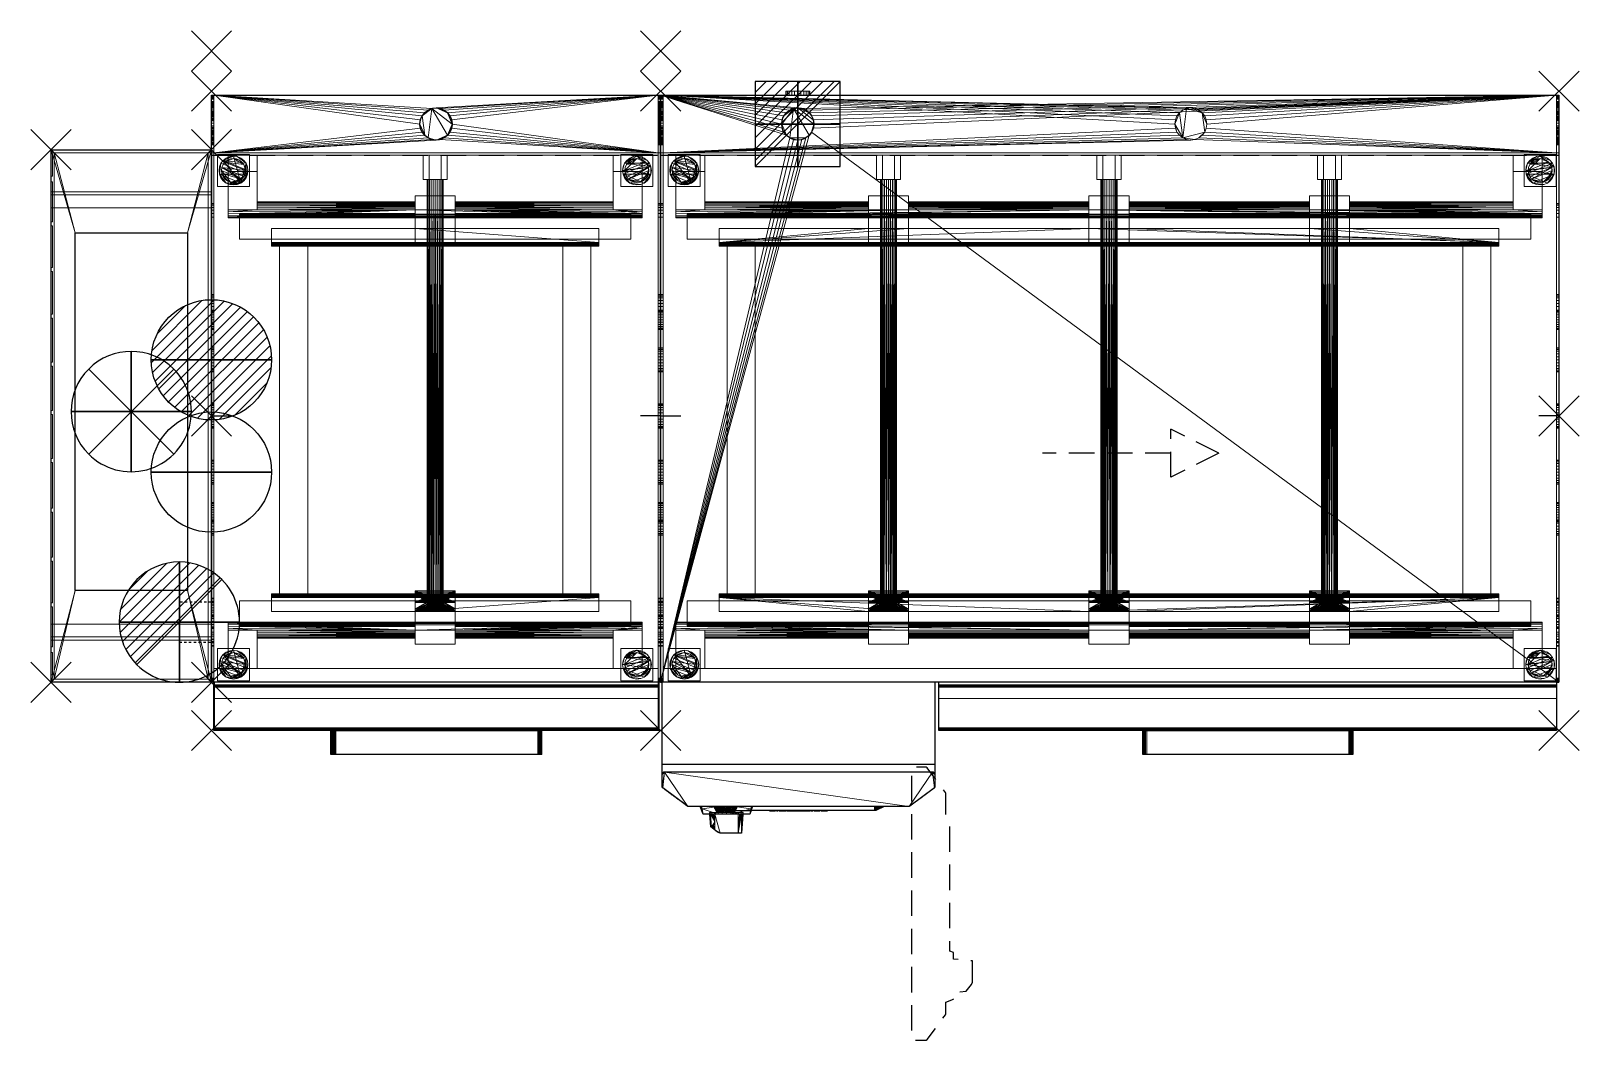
# Model space of a CAD drawing. Extents: x -225 to 1705, y -1183 to 75.
import ezdxf

# ---------------------------------------------------------------- set-up
doc = ezdxf.new("R2010")
doc.units = 0
doc.header["$PDMODE"] = 3
doc.header["$PDSIZE"] = 25
doc.linetypes.add('Dash', pattern=[6, 3, -3])
doc.linetypes.add('NASCOSTA', pattern=[9.525, 6.35, -3.175])
for name, color, linetype in [('IQ_200_2D', 1, 'Continuous'), ('IQ_200_3D', 1, 'Continuous'), ('IQ_204_2D', 7, 'Continuous'), ('IQ_204_3D', 7, 'Continuous'), ('IQ_BLUE_3D', 150, 'Continuous'), ('IQ_CON_COLDWATER_INT', 7, 'Continuous'), ('IQ_CON_DRAIN_INT', 7, 'Continuous'), ('IQ_CON_ELECTRICITY_INT', 7, 'Continuous'), ('IQ_CON_FUMESOUTLET_INT', 7, 'Continuous'), ('IQ_CON_HOTWATER_INT', 7, 'Continuous'), ('IQ_GRAY', 252, 'Continuous'), ('IQ_INS_3D', 3, 'Continuous'), ('IQ_WHITE', 255, 'Continuous')]:
    doc.layers.add(name, color=color, linetype=linetype)

# ---------------------------------------------------------------- blocks, each defined once
blk = doc.blocks.new('*X3')
at = {"color": 0}
for p, q in [((286.774344, 2204.447934), (296.618251, 2214.291842)), ((286.774344, 2205.862148), (295.204037, 2214.291842)), ((286.774344, 2207.276361), (293.789824, 2214.291842)), ((286.774344, 2208.690575), (292.37561, 2214.291842)), ((286.774344, 2210.104788), (290.961397, 2214.291842)), ((286.774344, 2211.519002), (289.547183, 2214.291842)), ((286.774344, 2212.933216), (288.13297, 2214.291842))]:
    blk.add_line(p, q, dxfattribs=at)
blk = doc.blocks.new('ELECTRICITY')
for p, q in [((2.121, 2.121), (-2.121, 2.121)), ((-2.121, 2.121), (-2.121, -2.121)), ((-2.121, -2.121), (2.121, 2.121)), ((2.121, -2.121), (2.121, 2.121)), ((-2.121, -2.121), (2.121, -2.121))]:
    blk.add_line(p, q)
at = {"extrusion": (-1, 0, 0)}
for p, q in [((0, -2.121, 2.121), (0, 2.121, 2.121)), ((0, 2.121, -2.121), (0, -2.121, -2.121)), ((0, 2.121, 2.121), (0, 2.121, -2.121)), ((0, 2.121, -2.121), (0, -2.121, 2.121)), ((0, -2.121, -2.121), (0, -2.121, 2.121))]:
    blk.add_line(p, q, dxfattribs=at)
at = {"extrusion": (0, -1, 0)}
for p, q in [((2.121, 0, 2.121), (-2.121, 0, 2.121)), ((-2.121, 0, -2.121), (2.121, 0, -2.121)), ((-2.121, 0, 2.121), (-2.121, 0, -2.121)), ((-2.121, 0, -2.121), (2.121, 0, 2.121)), ((2.121, 0, -2.121), (2.121, 0, 2.121))]:
    blk.add_line(p, q, dxfattribs=at)
at = {"xscale": 0.4000000000000909, "yscale": 0.4000000000000909, "zscale": 0.4000000000000909}
blk.add_blockref('*X3', (-116.831, -883.595), dxfattribs=at)
at = {"extrusion": (-1, 0, 0), "xscale": 0.3999999999999773, "yscale": 0.3999999999999773, "zscale": 0.3999999999999773}
blk.add_blockref('*X3', (-116.831, -883.595), dxfattribs=at)
at = {"extrusion": (0, -1, 0), "xscale": 0.4000000000000909, "yscale": 0.4000000000000909, "zscale": 0.4000000000000909}
blk.add_blockref('*X3', (-116.831, -883.595), dxfattribs=at)
blk = doc.blocks.new('RINSE_INT')
at = {"layer": 'IQ_200_2D'}
for p, q in [((0, -5), (1120, -5)), ((0, -737), (0, -5)), ((1120, -5), (1120, -737)), ((0, -737), (2, -737)), ((347, -797), (347, -737)), ((1117, -737), (1120, -737)), ((1117, -737), (1117, -797)), ((601, -797), (347, -797)), ((601, -827), (601, -797)), ((863, -797), (863, -827)), ((1117, -797), (863, -797)), ((863, -827), (601, -827)), ((2, -839), (342, -839)), ((339, -848.9), (5, -848.9))]:
    blk.add_line(p, q, dxfattribs=at)
blk.add_lwpolyline([(342, -737), (342, -867.4), (341.4, -868.7), (310.5, -891.5), (309.7, -891.8), (278.7, -891.8), (268.2, -896.8), (113, -896.8), (111.1, -901.3), (102.7, -901.3), (100.8, -925), (74.2, -925), (71.1, -923.9), (62.8, -917.2), (61.5, -901.3), (53.1, -901.3), (49.1, -891.8), (34.3, -891.8), (33.5, -891.5), (2.6, -868.7), (2, -867.4), (2, -737)], dxfattribs=at)
for centre, start, end in [((5, -851.9), 90, 180), ((339, -851.9), 360, 90)]:
    blk.add_arc(centre, 3, start, end, dxfattribs=at)
at = {"layer": 'IQ_204_2D', "linetype": 'NASCOSTA', "ltscale": 5}
blk.add_line((0, -80), (1120, -80), dxfattribs=at)
at = {"layer": 'IQ_204_2D'}
for p, q in [((0, -405), (25, -405)), ((1120, -405), (1095, -405)), ((1117, -737), (2, -737)), ((601, -797), (863, -797)), ((278.7, -891.8), (49.1, -891.8)), ((102.7, -901.3), (61.5, -901.3)), ((79, -896.8), (68.5, -891.8)), ((79, -896.8), (113, -896.8))]:
    blk.add_line(p, q, dxfattribs=at)
at = {"layer": 'IQ_204_2D', "linetype": 'NASCOSTA', "ltscale": 5, "flags": 128}
blk.add_lwpolyline([(387.6, -1113.9), (388.7, -1110.8), (388.7, -1084.2), (365, -1082.3), (365, -1073.9), (360.5, -1072), (360.5, -916.8), (355.5, -906.3), (355.5, -875.3), (355.2, -874.5), (332.4, -843.6), (331.1, -843), (315.6, -843, 0.414214), (312.6, -846), (312.6, -1180, 0.414214), (315.6, -1183), (331.1, -1183), (332.4, -1182.4), (355.2, -1151.5), (355.5, -1150.7), (355.5, -1135.9), (365, -1131.9), (365, -1123.5), (380.9, -1122.2)], format="xyb", close=True, dxfattribs=at)
at = {"layer": 'IQ_204_2D'}
blk.add_circle((171, -41), 20, dxfattribs=at)
at = {"layer": 'IQ_INS_3D'}
for p in [(0, 50), (0, 0), (1120, 0), (0, -797), (1120, -797)]:
    blk.add_point(p, dxfattribs=at)
at = {"layer": 'IQ_CON_ELECTRICITY_INT', "xscale": 25, "yscale": 25, "zscale": 25}
blk.add_blockref('ELECTRICITY', (171, -41), dxfattribs=at)
at = {"layer": 'IQ_200_3D', "lineweight": 18}
mesh = blk.add_polyface(dxfattribs=at)
corners = [(186, 0, 1639), (185.5, 0, 1635.1), (184, 0, 1631.5), (181.6, 0, 1628.4), (178.5, 0, 1626), (174.9, 0, 1624.5), (171, 0, 1624), (167.1, 0, 1624.5), (163.5, 0, 1626), (160.4, 0, 1628.4), (158, 0, 1631.5), (156.5, 0, 1635.1), (156, 0, 1639), (156.5, 0, 1642.9), (158, 0, 1646.5), (160.4, 0, 1649.6), (163.5, 0, 1652), (167.1, 0, 1653.5), (171, 0, 1654), (174.9, 0, 1653.5), (178.5, 0, 1652), (181.6, 0, 1649.6), (184, 0, 1646.5), (185.5, 0, 1642.9)]
mesh.append_faces([[corners[k] for k in face] for face in [(10, 8, 9)]], dxfattribs={"vtx0": -1})
mesh.append_faces([[corners[k] for k in face] for face in [(15, 8, 12, 14)]], dxfattribs={"vtx0": -1, "vtx1": -1, "vtx2": -1})
mesh.append_faces([[corners[k] for k in face] for face in [(3, 15, 22, 23)]], dxfattribs={"vtx0": -1, "vtx1": -1, "vtx3": -1})
mesh.append_faces([[corners[k] for k in face] for face in [(3, 6, 7)]], dxfattribs={"vtx0": -1, "vtx2": -1})
mesh.append_faces([[corners[k] for k in face] for face in [(3, 7, 8, 15)]], dxfattribs={"vtx0": -1, "vtx2": -1, "vtx3": -1})
mesh.append_faces([[corners[k] for k in face] for face in [(23, 1, 2, 3), (15, 18, 19, 20)]], dxfattribs={"vtx0": -1, "vtx3": -1})
mesh.append_faces([[corners[k] for k in face] for face in [(17, 18, 15, 16), (13, 14, 12)]], dxfattribs={"vtx1": -1})
mesh.append_faces([[corners[k] for k in face] for face in [(11, 12, 8, 10)]], dxfattribs={"vtx1": -1, "vtx2": -1})
mesh.append_faces([[corners[k] for k in face] for face in [(23, 0, 1)]], dxfattribs={"vtx2": -1})
mesh.append_faces([[corners[k] for k in face] for face in [(20, 21, 22, 15)]], dxfattribs={"vtx2": -1, "vtx3": -1})
mesh.append_faces([[corners[k] for k in face] for face in [(3, 4, 5, 6)]], dxfattribs={"vtx3": -1})
mesh = blk.add_polyface(dxfattribs=at)
corners = [(156, 0, 1639), (156.5, 0, 1635.1), (158, 0, 1631.5), (160.4, 0, 1628.4), (163.5, 0, 1626), (167.1, 0, 1624.5), (171, 0, 1624), (174.9, 0, 1624.5), (178.5, 0, 1626), (181.6, 0, 1628.4), (184, 0, 1631.5), (185.5, 0, 1635.1), (186, 0, 1639), (186, -5, 1639), (185.5, -5, 1635.1), (184, -5, 1631.5), (181.6, -5, 1628.4), (178.5, -5, 1626), (174.9, -5, 1624.5), (171, -5, 1624), (167.1, -5, 1624.5), (163.5, -5, 1626), (160.4, -5, 1628.4), (158, -5, 1631.5), (156.5, -5, 1635.1), (156, -5, 1639)]
mesh.append_faces([[corners[k] for k in face] for face in [(13, 14, 11, 12), (0, 1, 24, 25)]], dxfattribs={"vtx1": -1})
mesh.append_faces([[corners[k] for k in face] for face in [(14, 15, 10, 11), (16, 17, 8, 9), (15, 16, 9, 10), (17, 18, 7, 8), (6, 7, 18, 19), (19, 20, 5, 6), (20, 21, 4, 5), (22, 23, 2, 3), (21, 22, 3, 4), (23, 24, 1, 2)]], dxfattribs={"vtx1": -1, "vtx3": -1})
mesh = blk.add_polyface(dxfattribs=at)
corners = [(186, 0, 1639), (185.5, 0, 1642.9), (184, 0, 1646.5), (181.6, 0, 1649.6), (178.5, 0, 1652), (174.9, 0, 1653.5), (171, 0, 1654), (167.1, 0, 1653.5), (163.5, 0, 1652), (160.4, 0, 1649.6), (158, 0, 1646.5), (156.5, 0, 1642.9), (156, 0, 1639), (156, -5, 1639), (156.5, -5, 1642.9), (158, -5, 1646.5), (160.4, -5, 1649.6), (163.5, -5, 1652), (167.1, -5, 1653.5), (171, -5, 1654), (174.9, -5, 1653.5), (178.5, -5, 1652), (181.6, -5, 1649.6), (184, -5, 1646.5), (185.5, -5, 1642.9), (186, -5, 1639)]
mesh.append_faces([[corners[k] for k in face] for face in [(13, 14, 11, 12), (0, 1, 24, 25)]], dxfattribs={"vtx1": -1})
mesh.append_faces([[corners[k] for k in face] for face in [(14, 15, 10, 11), (16, 17, 8, 9), (15, 16, 9, 10), (17, 18, 7, 8), (6, 7, 18, 19), (19, 20, 5, 6), (20, 21, 4, 5), (22, 23, 2, 3), (21, 22, 3, 4), (23, 24, 1, 2)]], dxfattribs={"vtx1": -1, "vtx3": -1})
mesh = blk.add_polyface(dxfattribs=at)
corners = [(0, -732, 658), (0, -10, 658), (0, -8.7, 657.8), (0, -7.5, 657.3), (0, -6.5, 656.5), (0, -5.7, 655.5), (0, -5.2, 654.3), (0, -5, 653), (0, -5, 188), (0, -77, 188), (0, -77, 150), (0, -253.5, 150), (0, -253.5, 197), (0, -254, 200.9), (0, -255.5, 204.5), (0, -257.9, 207.6), (0, -261, 210), (0, -264.6, 211.5), (0, -268.5, 212), (0, -538.5, 212), (0, -542.4, 211.5), (0, -546, 210), (0, -549.1, 207.6), (0, -551.5, 204.5), (0, -553, 200.9), (0, -553.5, 197), (0, -553.5, 150), (0, -632, 150), (0, -632, 187), (0, -633, 194.8), (0, -636, 202), (0, -640.8, 208.2), (0, -647, 213), (0, -654.2, 216), (0, -662, 217), (0, -669.8, 216), (0, -677, 213), (0, -683.2, 208.2), (0, -688, 202), (0, -691, 194.8), (0, -692, 187), (0, -692, 150), (0, -737, 150), (0, -737, 653), (0, -736.8, 654.3), (0, -736.3, 655.5), (0, -735.5, 656.5), (0, -734.5, 657.3), (0, -733.3, 657.8)]
mesh.append_faces([[corners[k] for k in face] for face in [(7, 3, 6), (35, 43, 34), (38, 43, 37)]], dxfattribs={"vtx0": -1, "vtx1": -1})
mesh.append_faces([[corners[k] for k in face] for face in [(43, 19, 20), (43, 35, 36), (43, 36, 37), (31, 22, 23, 30), (9, 12, 13), (30, 23, 24, 29), (25, 28, 29, 24)]], dxfattribs={"vtx0": -1, "vtx2": -1})
mesh.append_faces([[corners[k] for k in face] for face in [(43, 48, 0, 19)]], dxfattribs={"vtx0": -1, "vtx2": -1, "vtx3": -1})
mesh.append_faces([[corners[k] for k in face] for face in [(41, 42, 40)]], dxfattribs={"vtx1": -1})
mesh.append_faces([[corners[k] for k in face] for face in [(2, 3, 7, 1), (14, 15, 9), (13, 14, 9), (15, 16, 9), (39, 40, 42)]], dxfattribs={"vtx1": -1, "vtx2": -1})
mesh.append_faces([[corners[k] for k in face] for face in [(16, 17, 7, 9), (17, 18, 1, 7), (33, 34, 43, 20)]], dxfattribs={"vtx1": -1, "vtx2": -1, "vtx3": -1})
mesh.append_faces([[corners[k] for k in face] for face in [(18, 19, 0, 1), (43, 44, 47, 48), (32, 33, 20, 21), (21, 22, 31, 32), (42, 43, 38, 39)]], dxfattribs={"vtx1": -1, "vtx3": -1})
mesh.append_faces([[corners[k] for k in face] for face in [(4, 5, 6, 3), (7, 8, 9), (26, 27, 28, 25)]], dxfattribs={"vtx2": -1})
mesh.append_faces([[corners[k] for k in face] for face in [(44, 45, 46, 47), (9, 10, 11, 12)]], dxfattribs={"vtx3": -1})
mesh = blk.add_polyface(dxfattribs=at)
corners = [(3, -77, 188), (0, -77, 188), (0, -5, 188), (3, -5, 188)]
mesh.append_faces([[corners[k] for k in face] for face in [(0, 1, 2, 3)]])
mesh = blk.add_polyface(dxfattribs=at)
corners = [(3, -5, 188), (0, -5, 188), (0, -5, 653), (3, -5, 653)]
mesh.append_faces([[corners[k] for k in face] for face in [(0, 1, 2, 3)]])
mesh = blk.add_polyface(dxfattribs=at)
corners = [(3, -10, 658), (3, -8.7, 657.8), (3, -7.5, 657.3), (3, -6.5, 656.5), (3, -5.7, 655.5), (3, -5.2, 654.3), (3, -5, 653), (0, -5, 653), (0, -5.2, 654.3), (0, -5.7, 655.5), (0, -6.5, 656.5), (0, -7.5, 657.3), (0, -8.7, 657.8), (0, -10, 658)]
mesh.append_faces([[corners[k] for k in face] for face in [(7, 8, 5, 6), (0, 1, 12, 13)]], dxfattribs={"vtx1": -1})
mesh.append_faces([[corners[k] for k in face] for face in [(8, 9, 4, 5), (3, 4, 9, 10), (10, 11, 2, 3), (11, 12, 1, 2)]], dxfattribs={"vtx1": -1, "vtx3": -1})
mesh = blk.add_polyface(dxfattribs=at)
corners = [(0, -737, 1493), (0, -5, 1493), (0, -5, 665), (0, -5.2, 663.7), (0, -5.7, 662.5), (0, -6.5, 661.5), (0, -7.5, 660.7), (0, -8.7, 660.2), (0, -10, 660), (0, -732, 660), (0, -733.3, 660.2), (0, -734.5, 660.7), (0, -735.5, 661.5), (0, -736.3, 662.5), (0, -736.8, 663.7), (0, -737, 665), (0, -652.8, 1365), (0, -657.3, 1364.4), (0, -661.4, 1362.7), (0, -665, 1360), (0, -667.7, 1356.4), (0, -669.4, 1352.3), (0, -670, 1347.8), (0, -670, 835), (0, -140, 835), (0, -140, 1347.8), (0, -140.6, 1352.3), (0, -142.3, 1356.4), (0, -145, 1360), (0, -148.6, 1362.7), (0, -152.7, 1364.4), (0, -157.2, 1365), (0, -26, 1365), (0, -26.5, 1368.6), (0, -27.9, 1372), (0, -30.1, 1374.9), (0, -33, 1377.1), (0, -36.4, 1378.5), (0, -40, 1379), (0, -43.6, 1378.5), (0, -47, 1377.1), (0, -49.9, 1374.9), (0, -52.1, 1372), (0, -53.5, 1368.6), (0, -54, 1365), (0, -53.5, 1361.4), (0, -52.1, 1358), (0, -49.9, 1355.1), (0, -47, 1352.9), (0, -43.6, 1351.5), (0, -40, 1351), (0, -36.4, 1351.5), (0, -33, 1352.9), (0, -30.1, 1355.1), (0, -27.9, 1358), (0, -26.5, 1361.4), (0, -26, 1315), (0, -26.5, 1318.6), (0, -27.9, 1322), (0, -30.1, 1324.9), (0, -33, 1327.1), (0, -36.4, 1328.5), (0, -40, 1329), (0, -43.6, 1328.5), (0, -47, 1327.1), (0, -49.9, 1324.9), (0, -52.1, 1322), (0, -53.5, 1318.6), (0, -54, 1315), (0, -53.5, 1311.4), (0, -52.1, 1308), (0, -49.9, 1305.1), (0, -47, 1302.9), (0, -43.6, 1301.5), (0, -40, 1301), (0, -36.4, 1301.5), (0, -33, 1302.9), (0, -30.1, 1305.1), (0, -27.9, 1308), (0, -26.5, 1311.4), (0, -13, 1250), (0, -13.9, 1257), (0, -16.6, 1263.5), (0, -20.9, 1269.1), (0, -26.5, 1273.4), (0, -33, 1276.1), (0, -40, 1277), (0, -47, 1276.1), (0, -53.5, 1273.4), (0, -59.1, 1269.1), (0, -63.4, 1263.5), (0, -66.1, 1257), (0, -67, 1250), (0, -66.1, 1243), (0, -63.4, 1236.5), (0, -59.1, 1230.9), (0, -53.5, 1226.6), (0, -47, 1223.9), (0, -40, 1223), (0, -33, 1223.9), (0, -26.5, 1226.6), (0, -20.9, 1230.9), (0, -16.6, 1236.5), (0, -13.9, 1243), (0, -13, 1175), (0, -13.9, 1182), (0, -16.6, 1188.5), (0, -20.9, 1194.1), (0, -26.5, 1198.4), (0, -33, 1201.1), (0, -40, 1202), (0, -47, 1201.1), (0, -53.5, 1198.4), (0, -59.1, 1194.1), (0, -63.4, 1188.5), (0, -66.1, 1182), (0, -67, 1175), (0, -66.1, 1168), (0, -63.4, 1161.5), (0, -59.1, 1155.9), (0, -53.5, 1151.6), (0, -47, 1148.9), (0, -40, 1148), (0, -33, 1148.9), (0, -26.5, 1151.6), (0, -20.9, 1155.9), (0, -16.6, 1161.5), (0, -13.9, 1168), (0, -18, 1110), (0, -18.7, 1115.7), (0, -20.9, 1121), (0, -24.4, 1125.6), (0, -29, 1129.1), (0, -34.3, 1131.3), (0, -40, 1132), (0, -45.7, 1131.3), (0, -51, 1129.1), (0, -55.6, 1125.6), (0, -59.1, 1121), (0, -61.3, 1115.7), (0, -62, 1110), (0, -61.3, 1104.3), (0, -59.1, 1099), (0, -55.6, 1094.4), (0, -51, 1090.9), (0, -45.7, 1088.7), (0, -40, 1088), (0, -34.3, 1088.7), (0, -29, 1090.9), (0, -24.4, 1094.4), (0, -20.9, 1099), (0, -18.7, 1104.3), (0, -18, 1035), (0, -18.7, 1040.7), (0, -20.9, 1046), (0, -24.4, 1050.6), (0, -29, 1054.1), (0, -34.3, 1056.3), (0, -40, 1057), (0, -45.7, 1056.3), (0, -51, 1054.1), (0, -55.6, 1050.6), (0, -59.1, 1046), (0, -61.3, 1040.7), (0, -62, 1035), (0, -61.3, 1029.3), (0, -59.1, 1024), (0, -55.6, 1019.4), (0, -51, 1015.9), (0, -45.7, 1013.7), (0, -40, 1013), (0, -34.3, 1013.7), (0, -29, 1015.9), (0, -24.4, 1019.4), (0, -20.9, 1024), (0, -18.7, 1029.3)]
mesh.append_faces([[corners[k] for k in face] for face in [(172, 24, 171), (157, 148, 156), (92, 25, 91), (69, 25, 68), (20, 0, 19), (18, 0, 17), (47, 65, 46), (43, 28, 42), (78, 84, 77), (38, 1, 37)]], dxfattribs={"vtx0": -1, "vtx1": -1})
mesh.append_faces([[corners[k] for k in face] for face in [(2, 152, 104)]], dxfattribs={"vtx0": -1, "vtx1": -1, "vtx2": -1})
mesh.append_faces([[corners[k] for k in face] for face in [(23, 9, 15, 0), (1, 40, 30, 31), (56, 32, 81, 82)]], dxfattribs={"vtx0": -1, "vtx1": -1, "vtx3": -1})
mesh.append_faces([[corners[k] for k in face] for face in [(14, 9, 10, 13), (9, 23, 24, 8), (24, 164, 165), (142, 162, 163, 141), (9, 14, 15), (24, 169, 170), (94, 113, 114, 93), (96, 111, 112, 95), (95, 112, 113, 94), (149, 155, 156, 148), (150, 154, 155, 149), (2, 175, 152), (24, 170, 171), (126, 129, 130, 125), (97, 110, 111, 96), (25, 67, 68), (88, 71, 72), (0, 18, 19), (31, 0, 1), (75, 85, 86, 74), (55, 56, 57, 54), (62, 49, 50, 61), (51, 60, 61, 50), (49, 62, 63, 48), (60, 51, 52, 59), (53, 58, 59, 52), (58, 53, 54, 57), (1, 33, 34)]], dxfattribs={"vtx0": -1, "vtx2": -1})
mesh.append_faces([[corners[k] for k in face] for face in [(140, 163, 164, 24), (140, 24, 25, 117), (46, 65, 66, 25), (1, 80, 81, 32)]], dxfattribs={"vtx0": -1, "vtx2": -1, "vtx3": -1})
mesh.append_faces([[corners[k] for k in face] for face in [(0, 21, 22, 23)]], dxfattribs={"vtx0": -1, "vtx3": -1})
mesh.append_faces([[corners[k] for k in face] for face in [(165, 166, 24), (168, 169, 24), (167, 168, 24), (166, 167, 24), (140, 141, 163), (114, 115, 93), (142, 143, 162), (174, 175, 2), (173, 174, 2), (134, 135, 122), (130, 131, 125), (126, 127, 129), (150, 151, 154), (92, 93, 25), (66, 67, 25), (20, 21, 0), (16, 17, 0, 31), (116, 117, 25), (63, 64, 48), (75, 76, 85), (38, 39, 1), (55, 32, 56), (35, 36, 1), (34, 35, 1), (32, 33, 1), (36, 37, 1), (39, 40, 1), (97, 98, 110)]], dxfattribs={"vtx1": -1, "vtx2": -1})
mesh.append_faces([[corners[k] for k in face] for face in [(115, 116, 25, 93), (172, 173, 2, 24), (2, 3, 8, 24), (152, 153, 128, 104), (1, 2, 104, 80), (90, 91, 25, 69)]], dxfattribs={"vtx1": -1, "vtx2": -1, "vtx3": -1})
mesh.append_faces([[corners[k] for k in face] for face in [(160, 161, 144, 145), (159, 160, 145, 146), (158, 159, 146, 147), (161, 162, 143, 144), (138, 139, 118, 119), (139, 140, 117, 118), (137, 138, 119, 120), (120, 121, 136, 137), (121, 122, 135, 136), (147, 148, 157, 158), (153, 154, 151, 128), (3, 4, 7, 8), (133, 134, 122, 123), (131, 132, 124, 125), (132, 133, 123, 124), (108, 109, 99, 100), (109, 110, 98, 99), (128, 129, 127, 104), (106, 107, 101, 102), (104, 105, 103, 80), (105, 106, 102, 103), (107, 108, 100, 101), (89, 90, 69, 70), (87, 88, 72, 73), (88, 89, 70, 71), (64, 65, 47, 48), (28, 29, 41, 42), (29, 30, 40, 41), (45, 46, 25, 26), (26, 27, 44, 45), (43, 44, 27, 28), (73, 74, 86, 87), (76, 77, 84, 85), (78, 79, 83, 84), (82, 83, 79, 56)]], dxfattribs={"vtx1": -1, "vtx3": -1})
mesh.append_faces([[corners[k] for k in face] for face in [(11, 12, 13, 10)]], dxfattribs={"vtx2": -1})
mesh.append_faces([[corners[k] for k in face] for face in [(4, 5, 6, 7)]], dxfattribs={"vtx3": -1})
mesh = blk.add_polyface(dxfattribs=at)
corners = [(0, -5, 1493), (3, -5, 1493), (3, -5, 665), (0, -5, 665)]
mesh.append_faces([[corners[k] for k in face] for face in [(0, 1, 2, 3)]])
mesh = blk.add_polyface(dxfattribs=at)
corners = [(0, -737, 1493), (3, -737, 1493), (3, -5, 1493), (0, -5, 1493)]
mesh.append_faces([[corners[k] for k in face] for face in [(0, 1, 2, 3)]])
mesh = blk.add_polyface(dxfattribs=at)
corners = [(0, -10, 660), (0, -8.7, 660.2), (0, -7.5, 660.7), (0, -6.5, 661.5), (0, -5.7, 662.5), (0, -5.2, 663.7), (0, -5, 665), (3, -5, 665), (3, -5.2, 663.7), (3, -5.7, 662.5), (3, -6.5, 661.5), (3, -7.5, 660.7), (3, -8.7, 660.2), (3, -10, 660)]
mesh.append_faces([[corners[k] for k in face] for face in [(0, 1, 12, 13), (7, 8, 5, 6)]], dxfattribs={"vtx1": -1})
mesh.append_faces([[corners[k] for k in face] for face in [(1, 2, 11, 12), (10, 11, 2, 3), (3, 4, 9, 10), (4, 5, 8, 9)]], dxfattribs={"vtx1": -1, "vtx3": -1})
mesh = blk.add_polyface(dxfattribs=at)
corners = [(0, -5, 1785), (0, -5, 1493), (0, -737, 1493), (0, -737, 1785)]
mesh.append_faces([[corners[k] for k in face] for face in [(0, 1, 2, 3)]])
mesh = blk.add_polyface(dxfattribs=at)
corners = [(1120, -737, 1493), (0, -737, 1493), (0, -5, 1493), (1120, -5, 1493)]
mesh.append_faces([[corners[k] for k in face] for face in [(0, 1, 2, 3)]])
mesh = blk.add_polyface(dxfattribs=at)
corners = [(1120, -5, 1493), (0, -5, 1493), (0, -5, 1785), (1120, -5, 1785)]
mesh.append_faces([[corners[k] for k in face] for face in [(0, 1, 2, 3)]])
mesh = blk.add_polyface(dxfattribs=at)
corners = [(1120, -737, 1785), (1120, -5, 1785), (0, -5, 1785), (0, -737, 1785), (151, -41, 1785), (151.7, -35.8, 1785), (153.7, -31, 1785), (156.9, -26.9, 1785), (161, -23.7, 1785), (165.8, -21.7, 1785), (171, -21, 1785), (176.2, -21.7, 1785), (181, -23.7, 1785), (185.1, -26.9, 1785), (188.3, -31, 1785), (190.3, -35.8, 1785), (191, -41, 1785), (190.3, -46.2, 1785), (188.3, -51, 1785), (185.1, -55.1, 1785), (181, -58.3, 1785), (176.2, -60.3, 1785), (171, -61, 1785), (165.8, -60.3, 1785), (161, -58.3, 1785), (156.9, -55.1, 1785), (153.7, -51, 1785), (151.7, -46.2, 1785)]
mesh.append_faces([[corners[k] for k in face] for face in [(15, 1, 14), (7, 2, 6), (4, 2, 27), (23, 3, 22)]], dxfattribs={"vtx0": -1, "vtx1": -1})
mesh.append_faces([[corners[k] for k in face] for face in [(1, 15, 16), (1, 16, 17), (18, 0, 1, 17), (0, 18, 19, 3), (3, 20, 21), (3, 19, 20), (3, 21, 22), (2, 7, 8), (2, 4, 5), (2, 25, 26)]], dxfattribs={"vtx0": -1, "vtx2": -1})
mesh.append_faces([[corners[k] for k in face] for face in [(11, 12, 1), (13, 14, 1), (12, 13, 1), (9, 10, 2), (8, 9, 2), (5, 6, 2), (23, 24, 3), (26, 27, 2)]], dxfattribs={"vtx1": -1, "vtx2": -1})
mesh.append_faces([[corners[k] for k in face] for face in [(10, 11, 1, 2), (24, 25, 2, 3)]], dxfattribs={"vtx1": -1, "vtx3": -1})
mesh = blk.add_polyface(dxfattribs=at)
corners = [(3, -10, 658), (0, -10, 658), (0, -732, 658), (3, -732, 658)]
mesh.append_faces([[corners[k] for k in face] for face in [(0, 1, 2, 3)]])
mesh = blk.add_polyface(dxfattribs=at)
corners = [(0, -10, 660), (3, -10, 660), (3, -732, 660), (0, -732, 660)]
mesh.append_faces([[corners[k] for k in face] for face in [(0, 1, 2, 3)]])
mesh = blk.add_polyface(dxfattribs=at)
corners = [(0, -13, 1250), (3, -13, 1250), (3, -13.9, 1257), (3, -16.6, 1263.5), (3, -20.9, 1269.1), (3, -26.5, 1273.4), (3, -33, 1276.1), (3, -40, 1277), (3, -47, 1276.1), (3, -53.5, 1273.4), (3, -59.1, 1269.1), (3, -63.4, 1263.5), (3, -66.1, 1257), (3, -67, 1250), (0, -67, 1250), (0, -66.1, 1257), (0, -63.4, 1263.5), (0, -59.1, 1269.1), (0, -53.5, 1273.4), (0, -47, 1276.1), (0, -40, 1277), (0, -33, 1276.1), (0, -26.5, 1273.4), (0, -20.9, 1269.1), (0, -16.6, 1263.5), (0, -13.9, 1257)]
mesh.append_faces([[corners[k] for k in face] for face in [(2, 25, 0, 1), (15, 12, 13, 14)]], dxfattribs={"vtx0": -1})
mesh.append_faces([[corners[k] for k in face] for face in [(3, 24, 25, 2), (5, 22, 23, 4), (4, 23, 24, 3), (6, 21, 22, 5), (21, 6, 7, 20), (8, 19, 20, 7), (9, 18, 19, 8), (11, 16, 17, 10), (10, 17, 18, 9), (12, 15, 16, 11)]], dxfattribs={"vtx0": -1, "vtx2": -1})
mesh = blk.add_polyface(dxfattribs=at)
corners = [(3, -13, 1250), (0, -13, 1250), (0, -13.9, 1243), (0, -16.6, 1236.5), (0, -20.9, 1230.9), (0, -26.5, 1226.6), (0, -33, 1223.9), (0, -40, 1223), (0, -47, 1223.9), (0, -53.5, 1226.6), (0, -59.1, 1230.9), (0, -63.4, 1236.5), (0, -66.1, 1243), (0, -67, 1250), (3, -67, 1250), (3, -66.1, 1243), (3, -63.4, 1236.5), (3, -59.1, 1230.9), (3, -53.5, 1226.6), (3, -47, 1223.9), (3, -40, 1223), (3, -33, 1223.9), (3, -26.5, 1226.6), (3, -20.9, 1230.9), (3, -16.6, 1236.5), (3, -13.9, 1243)]
mesh.append_faces([[corners[k] for k in face] for face in [(15, 12, 13, 14), (2, 25, 0, 1)]], dxfattribs={"vtx0": -1})
mesh.append_faces([[corners[k] for k in face] for face in [(16, 11, 12, 15), (18, 9, 10, 17), (17, 10, 11, 16), (19, 8, 9, 18), (8, 19, 20, 7), (21, 6, 7, 20), (22, 5, 6, 21), (24, 3, 4, 23), (23, 4, 5, 22), (25, 2, 3, 24)]], dxfattribs={"vtx0": -1, "vtx2": -1})
mesh = blk.add_polyface(dxfattribs=at)
corners = [(0, -13, 1175), (3, -13, 1175), (3, -13.9, 1182), (3, -16.6, 1188.5), (3, -20.9, 1194.1), (3, -26.5, 1198.4), (3, -33, 1201.1), (3, -40, 1202), (3, -47, 1201.1), (3, -53.5, 1198.4), (3, -59.1, 1194.1), (3, -63.4, 1188.5), (3, -66.1, 1182), (3, -67, 1175), (0, -67, 1175), (0, -66.1, 1182), (0, -63.4, 1188.5), (0, -59.1, 1194.1), (0, -53.5, 1198.4), (0, -47, 1201.1), (0, -40, 1202), (0, -33, 1201.1), (0, -26.5, 1198.4), (0, -20.9, 1194.1), (0, -16.6, 1188.5), (0, -13.9, 1182)]
mesh.append_faces([[corners[k] for k in face] for face in [(2, 25, 0, 1), (15, 12, 13, 14)]], dxfattribs={"vtx0": -1})
mesh.append_faces([[corners[k] for k in face] for face in [(3, 24, 25, 2), (5, 22, 23, 4), (4, 23, 24, 3), (6, 21, 22, 5), (21, 6, 7, 20), (8, 19, 20, 7), (9, 18, 19, 8), (11, 16, 17, 10), (10, 17, 18, 9), (12, 15, 16, 11)]], dxfattribs={"vtx0": -1, "vtx2": -1})
mesh = blk.add_polyface(dxfattribs=at)
corners = [(3, -13, 1175), (0, -13, 1175), (0, -13.9, 1168), (0, -16.6, 1161.5), (0, -20.9, 1155.9), (0, -26.5, 1151.6), (0, -33, 1148.9), (0, -40, 1148), (0, -47, 1148.9), (0, -53.5, 1151.6), (0, -59.1, 1155.9), (0, -63.4, 1161.5), (0, -66.1, 1168), (0, -67, 1175), (3, -67, 1175), (3, -66.1, 1168), (3, -63.4, 1161.5), (3, -59.1, 1155.9), (3, -53.5, 1151.6), (3, -47, 1148.9), (3, -40, 1148), (3, -33, 1148.9), (3, -26.5, 1151.6), (3, -20.9, 1155.9), (3, -16.6, 1161.5), (3, -13.9, 1168)]
mesh.append_faces([[corners[k] for k in face] for face in [(15, 12, 13, 14), (2, 25, 0, 1)]], dxfattribs={"vtx0": -1})
mesh.append_faces([[corners[k] for k in face] for face in [(16, 11, 12, 15), (18, 9, 10, 17), (17, 10, 11, 16), (19, 8, 9, 18), (8, 19, 20, 7), (21, 6, 7, 20), (22, 5, 6, 21), (24, 3, 4, 23), (23, 4, 5, 22), (25, 2, 3, 24)]], dxfattribs={"vtx0": -1, "vtx2": -1})
mesh = blk.add_polyface(dxfattribs=at)
corners = [(0, -28, 1365), (0, -28.4, 1361.9), (0, -29.6, 1359), (0, -31.5, 1356.5), (0, -34, 1354.6), (0, -36.9, 1353.4), (0, -40, 1353), (0, -43.1, 1353.4), (0, -46, 1354.6), (0, -48.5, 1356.5), (0, -50.4, 1359), (0, -51.6, 1361.9), (0, -52, 1365), (0, -51.6, 1368.1), (0, -50.4, 1371), (0, -48.5, 1373.5), (0, -46, 1375.4), (0, -43.1, 1376.6), (0, -40, 1377), (0, -36.9, 1376.6), (0, -34, 1375.4), (0, -31.5, 1373.5), (0, -29.6, 1371), (0, -28.4, 1368.1), (0, -28, 1315), (0, -28.4, 1311.9), (0, -29.6, 1309), (0, -31.5, 1306.5), (0, -34, 1304.6), (0, -36.9, 1303.4), (0, -40, 1303), (0, -43.1, 1303.4), (0, -46, 1304.6), (0, -48.5, 1306.5), (0, -50.4, 1309), (0, -51.6, 1311.9), (0, -52, 1315), (0, -51.6, 1318.1), (0, -50.4, 1321), (0, -48.5, 1323.5), (0, -46, 1325.4), (0, -43.1, 1326.6), (0, -40, 1327), (0, -36.9, 1326.6), (0, -34, 1325.4), (0, -31.5, 1323.5), (0, -29.6, 1321), (0, -28.4, 1318.1), (0, -15, 1250), (0, -15.9, 1243.5), (0, -18.3, 1237.5), (0, -22.3, 1232.3), (0, -27.5, 1228.3), (0, -33.5, 1225.9), (0, -40, 1225), (0, -46.5, 1225.9), (0, -52.5, 1228.3), (0, -57.7, 1232.3), (0, -61.7, 1237.5), (0, -64.1, 1243.5), (0, -65, 1250), (0, -64.1, 1256.5), (0, -61.7, 1262.5), (0, -57.7, 1267.7), (0, -52.5, 1271.7), (0, -46.5, 1274.1), (0, -40, 1275), (0, -33.5, 1274.1), (0, -27.5, 1271.7), (0, -22.3, 1267.7), (0, -18.3, 1262.5), (0, -15.9, 1256.5), (0, -15, 1175), (0, -15.9, 1168.5), (0, -18.3, 1162.5), (0, -22.3, 1157.3), (0, -27.5, 1153.3), (0, -33.5, 1150.9), (0, -40, 1150), (0, -46.5, 1150.9), (0, -52.5, 1153.3), (0, -57.7, 1157.3), (0, -61.7, 1162.5), (0, -64.1, 1168.5), (0, -65, 1175), (0, -64.1, 1181.5), (0, -61.7, 1187.5), (0, -57.7, 1192.7), (0, -52.5, 1196.7), (0, -46.5, 1199.1), (0, -40, 1200), (0, -33.5, 1199.1), (0, -27.5, 1196.7), (0, -22.3, 1192.7), (0, -18.3, 1187.5), (0, -15.9, 1181.5), (0, -20, 1110), (0, -20.7, 1104.8), (0, -22.7, 1100), (0, -25.9, 1095.9), (0, -30, 1092.7), (0, -34.8, 1090.7), (0, -40, 1090), (0, -45.2, 1090.7), (0, -50, 1092.7), (0, -54.1, 1095.9), (0, -57.3, 1100), (0, -59.3, 1104.8), (0, -60, 1110), (0, -59.3, 1115.2), (0, -57.3, 1120), (0, -54.1, 1124.1), (0, -50, 1127.3), (0, -45.2, 1129.3), (0, -40, 1130), (0, -34.8, 1129.3), (0, -30, 1127.3), (0, -25.9, 1124.1), (0, -22.7, 1120), (0, -20.7, 1115.2), (0, -20, 1035), (0, -20.7, 1029.8), (0, -22.7, 1025), (0, -25.9, 1020.9), (0, -30, 1017.7), (0, -34.8, 1015.7), (0, -40, 1015), (0, -45.2, 1015.7), (0, -50, 1017.7), (0, -54.1, 1020.9), (0, -57.3, 1025), (0, -59.3, 1029.8), (0, -60, 1035), (0, -59.3, 1040.2), (0, -57.3, 1045), (0, -54.1, 1049.1), (0, -50, 1052.3), (0, -45.2, 1054.3), (0, -40, 1055), (0, -34.8, 1054.3), (0, -30, 1052.3), (0, -25.9, 1049.1), (0, -22.7, 1045), (0, -20.7, 1040.2)]
mesh.append_faces([[corners[k] for k in face] for face in [(10, 8, 9), (16, 14, 15), (19, 17, 18), (14, 12, 13), (34, 32, 33), (40, 38, 39), (43, 41, 42), (38, 36, 37), (58, 56, 57), (67, 65, 66), (81, 79, 80), (91, 89, 90), (108, 105, 106, 107), (112, 110, 111), (115, 113, 114), (132, 129, 130, 131), (136, 134, 135), (139, 137, 138)]], dxfattribs={"vtx0": -1})
mesh.append_faces([[corners[k] for k in face] for face in [(4, 0, 2, 3), (28, 24, 26, 27)]], dxfattribs={"vtx0": -1, "vtx1": -1})
mesh.append_faces([[corners[k] for k in face] for face in [(17, 19, 5, 16), (41, 43, 29, 40), (65, 69, 52), (92, 73, 89, 91), (105, 112, 100, 104), (97, 100, 112), (112, 105, 108), (129, 136, 124, 128), (121, 124, 136), (136, 129, 132)]], dxfattribs={"vtx0": -1, "vtx1": -1, "vtx2": -1})
mesh.append_faces([[corners[k] for k in face] for face in [(16, 5, 7, 11), (40, 29, 31, 35), (89, 77, 83, 87)]], dxfattribs={"vtx0": -1, "vtx1": -1, "vtx2": -1, "vtx3": -1})
mesh.append_faces([[corners[k] for k in face] for face in [(65, 52, 58, 59)]], dxfattribs={"vtx0": -1, "vtx1": -1, "vtx3": -1})
mesh.append_faces([[corners[k] for k in face] for face in [(11, 7, 8, 10), (35, 31, 32, 34)]], dxfattribs={"vtx0": -1, "vtx2": -1})
mesh.append_faces([[corners[k] for k in face] for face in [(52, 55, 56, 58), (118, 96, 97, 112), (142, 120, 121, 136)]], dxfattribs={"vtx0": -1, "vtx2": -1, "vtx3": -1})
mesh.append_faces([[corners[k] for k in face] for face in [(59, 61, 62, 63), (65, 67, 68, 69), (112, 108, 109, 110), (136, 132, 133, 134)]], dxfattribs={"vtx0": -1, "vtx3": -1})
mesh.append_faces([[corners[k] for k in face] for face in [(1, 2, 0), (22, 23, 20, 21), (25, 26, 24), (46, 47, 44, 45), (72, 73, 94, 95), (99, 100, 97, 98), (119, 96, 118), (123, 124, 121, 122), (143, 120, 142)]], dxfattribs={"vtx1": -1})
mesh.append_faces([[corners[k] for k in face] for face in [(100, 101, 104), (124, 125, 128)]], dxfattribs={"vtx1": -1, "vtx2": -1})
mesh.append_faces([[corners[k] for k in face] for face in [(11, 12, 14, 16), (19, 20, 23, 5), (35, 36, 38, 40), (43, 44, 47, 29), (48, 49, 52, 69), (73, 74, 77, 89)]], dxfattribs={"vtx1": -1, "vtx2": -1, "vtx3": -1})
mesh.append_faces([[corners[k] for k in face] for face in [(4, 5, 23, 0), (28, 29, 47, 24), (86, 87, 83, 84), (112, 113, 115, 116), (136, 137, 139, 140)]], dxfattribs={"vtx1": -1, "vtx3": -1})
mesh.append_faces([[corners[k] for k in face] for face in [(5, 6, 7), (29, 30, 31), (53, 54, 55, 52), (50, 51, 52, 49), (70, 71, 48, 69), (59, 60, 61), (84, 85, 86), (87, 88, 89)]], dxfattribs={"vtx2": -1})
mesh.append_faces([[corners[k] for k in face] for face in [(63, 64, 65, 59), (77, 78, 79, 83), (81, 82, 83, 79), (92, 93, 94, 73), (116, 117, 118, 112), (140, 141, 142, 136)]], dxfattribs={"vtx2": -1, "vtx3": -1})
mesh.append_faces([[corners[k] for k in face] for face in [(74, 75, 76, 77), (101, 102, 103, 104), (125, 126, 127, 128)]], dxfattribs={"vtx3": -1})
mesh = blk.add_polyface(dxfattribs=at)
corners = [(3, -65, 1250), (3, -64.1, 1256.5), (3, -61.7, 1262.5), (3, -57.7, 1267.7), (3, -52.5, 1271.7), (3, -46.5, 1274.1), (3, -40, 1275), (3, -33.5, 1274.1), (3, -27.5, 1271.7), (3, -22.3, 1267.7), (3, -18.3, 1262.5), (3, -15.9, 1256.5), (3, -15, 1250), (0, -15, 1250), (0, -15.9, 1256.5), (0, -18.3, 1262.5), (0, -22.3, 1267.7), (0, -27.5, 1271.7), (0, -33.5, 1274.1), (0, -40, 1275), (0, -46.5, 1274.1), (0, -52.5, 1271.7), (0, -57.7, 1267.7), (0, -61.7, 1262.5), (0, -64.1, 1256.5), (0, -65, 1250)]
mesh.append_faces([[corners[k] for k in face] for face in [(13, 14, 11, 12), (0, 1, 24, 25)]], dxfattribs={"vtx1": -1})
mesh.append_faces([[corners[k] for k in face] for face in [(14, 15, 10, 11), (16, 17, 8, 9), (15, 16, 9, 10), (17, 18, 7, 8), (6, 7, 18, 19), (19, 20, 5, 6), (20, 21, 4, 5), (22, 23, 2, 3), (21, 22, 3, 4), (23, 24, 1, 2)]], dxfattribs={"vtx1": -1, "vtx3": -1})
mesh = blk.add_polyface(dxfattribs=at)
corners = [(3, -15, 1250), (3, -15.9, 1243.5), (3, -18.3, 1237.5), (3, -22.3, 1232.3), (3, -27.5, 1228.3), (3, -33.5, 1225.9), (3, -40, 1225), (3, -46.5, 1225.9), (3, -52.5, 1228.3), (3, -57.7, 1232.3), (3, -61.7, 1237.5), (3, -64.1, 1243.5), (3, -65, 1250), (0, -65, 1250), (0, -64.1, 1243.5), (0, -61.7, 1237.5), (0, -57.7, 1232.3), (0, -52.5, 1228.3), (0, -46.5, 1225.9), (0, -40, 1225), (0, -33.5, 1225.9), (0, -27.5, 1228.3), (0, -22.3, 1232.3), (0, -18.3, 1237.5), (0, -15.9, 1243.5), (0, -15, 1250)]
mesh.append_faces([[corners[k] for k in face] for face in [(13, 14, 11, 12), (0, 1, 24, 25)]], dxfattribs={"vtx1": -1})
mesh.append_faces([[corners[k] for k in face] for face in [(14, 15, 10, 11), (16, 17, 8, 9), (15, 16, 9, 10), (17, 18, 7, 8), (6, 7, 18, 19), (19, 20, 5, 6), (20, 21, 4, 5), (22, 23, 2, 3), (21, 22, 3, 4), (23, 24, 1, 2)]], dxfattribs={"vtx1": -1, "vtx3": -1})
mesh = blk.add_polyface(dxfattribs=at)
corners = [(3, -65, 1175), (3, -64.1, 1181.5), (3, -61.7, 1187.5), (3, -57.7, 1192.7), (3, -52.5, 1196.7), (3, -46.5, 1199.1), (3, -40, 1200), (3, -33.5, 1199.1), (3, -27.5, 1196.7), (3, -22.3, 1192.7), (3, -18.3, 1187.5), (3, -15.9, 1181.5), (3, -15, 1175), (0, -15, 1175), (0, -15.9, 1181.5), (0, -18.3, 1187.5), (0, -22.3, 1192.7), (0, -27.5, 1196.7), (0, -33.5, 1199.1), (0, -40, 1200), (0, -46.5, 1199.1), (0, -52.5, 1196.7), (0, -57.7, 1192.7), (0, -61.7, 1187.5), (0, -64.1, 1181.5), (0, -65, 1175)]
mesh.append_faces([[corners[k] for k in face] for face in [(13, 14, 11, 12), (0, 1, 24, 25)]], dxfattribs={"vtx1": -1})
mesh.append_faces([[corners[k] for k in face] for face in [(14, 15, 10, 11), (16, 17, 8, 9), (15, 16, 9, 10), (17, 18, 7, 8), (6, 7, 18, 19), (19, 20, 5, 6), (20, 21, 4, 5), (22, 23, 2, 3), (21, 22, 3, 4), (23, 24, 1, 2)]], dxfattribs={"vtx1": -1, "vtx3": -1})
mesh = blk.add_polyface(dxfattribs=at)
corners = [(3, -15, 1175), (3, -15.9, 1168.5), (3, -18.3, 1162.5), (3, -22.3, 1157.3), (3, -27.5, 1153.3), (3, -33.5, 1150.9), (3, -40, 1150), (3, -46.5, 1150.9), (3, -52.5, 1153.3), (3, -57.7, 1157.3), (3, -61.7, 1162.5), (3, -64.1, 1168.5), (3, -65, 1175), (0, -65, 1175), (0, -64.1, 1168.5), (0, -61.7, 1162.5), (0, -57.7, 1157.3), (0, -52.5, 1153.3), (0, -46.5, 1150.9), (0, -40, 1150), (0, -33.5, 1150.9), (0, -27.5, 1153.3), (0, -22.3, 1157.3), (0, -18.3, 1162.5), (0, -15.9, 1168.5), (0, -15, 1175)]
mesh.append_faces([[corners[k] for k in face] for face in [(13, 14, 11, 12), (0, 1, 24, 25)]], dxfattribs={"vtx1": -1})
mesh.append_faces([[corners[k] for k in face] for face in [(14, 15, 10, 11), (16, 17, 8, 9), (15, 16, 9, 10), (17, 18, 7, 8), (6, 7, 18, 19), (19, 20, 5, 6), (20, 21, 4, 5), (22, 23, 2, 3), (21, 22, 3, 4), (23, 24, 1, 2)]], dxfattribs={"vtx1": -1, "vtx3": -1})
mesh = blk.add_polyface(dxfattribs=at)
corners = [(0, -18, 1110), (3, -18, 1110), (3, -18.7, 1115.7), (3, -20.9, 1121), (3, -24.4, 1125.6), (3, -29, 1129.1), (3, -34.3, 1131.3), (3, -40, 1132), (3, -45.7, 1131.3), (3, -51, 1129.1), (3, -55.6, 1125.6), (3, -59.1, 1121), (3, -61.3, 1115.7), (3, -62, 1110), (0, -62, 1110), (0, -61.3, 1115.7), (0, -59.1, 1121), (0, -55.6, 1125.6), (0, -51, 1129.1), (0, -45.7, 1131.3), (0, -40, 1132), (0, -34.3, 1131.3), (0, -29, 1129.1), (0, -24.4, 1125.6), (0, -20.9, 1121), (0, -18.7, 1115.7)]
mesh.append_faces([[corners[k] for k in face] for face in [(2, 25, 0, 1), (15, 12, 13, 14)]], dxfattribs={"vtx0": -1})
mesh.append_faces([[corners[k] for k in face] for face in [(3, 24, 25, 2), (5, 22, 23, 4), (4, 23, 24, 3), (6, 21, 22, 5), (21, 6, 7, 20), (8, 19, 20, 7), (9, 18, 19, 8), (11, 16, 17, 10), (10, 17, 18, 9), (12, 15, 16, 11)]], dxfattribs={"vtx0": -1, "vtx2": -1})
mesh = blk.add_polyface(dxfattribs=at)
corners = [(3, -18, 1110), (0, -18, 1110), (0, -18.7, 1104.3), (0, -20.9, 1099), (0, -24.4, 1094.4), (0, -29, 1090.9), (0, -34.3, 1088.7), (0, -40, 1088), (0, -45.7, 1088.7), (0, -51, 1090.9), (0, -55.6, 1094.4), (0, -59.1, 1099), (0, -61.3, 1104.3), (0, -62, 1110), (3, -62, 1110), (3, -61.3, 1104.3), (3, -59.1, 1099), (3, -55.6, 1094.4), (3, -51, 1090.9), (3, -45.7, 1088.7), (3, -40, 1088), (3, -34.3, 1088.7), (3, -29, 1090.9), (3, -24.4, 1094.4), (3, -20.9, 1099), (3, -18.7, 1104.3)]
mesh.append_faces([[corners[k] for k in face] for face in [(15, 12, 13, 14), (2, 25, 0, 1)]], dxfattribs={"vtx0": -1})
mesh.append_faces([[corners[k] for k in face] for face in [(16, 11, 12, 15), (18, 9, 10, 17), (17, 10, 11, 16), (19, 8, 9, 18), (8, 19, 20, 7), (21, 6, 7, 20), (22, 5, 6, 21), (24, 3, 4, 23), (23, 4, 5, 22), (25, 2, 3, 24)]], dxfattribs={"vtx0": -1, "vtx2": -1})
mesh = blk.add_polyface(dxfattribs=at)
corners = [(0, -18, 1035), (3, -18, 1035), (3, -18.7, 1040.7), (3, -20.9, 1046), (3, -24.4, 1050.6), (3, -29, 1054.1), (3, -34.3, 1056.3), (3, -40, 1057), (3, -45.7, 1056.3), (3, -51, 1054.1), (3, -55.6, 1050.6), (3, -59.1, 1046), (3, -61.3, 1040.7), (3, -62, 1035), (0, -62, 1035), (0, -61.3, 1040.7), (0, -59.1, 1046), (0, -55.6, 1050.6), (0, -51, 1054.1), (0, -45.7, 1056.3), (0, -40, 1057), (0, -34.3, 1056.3), (0, -29, 1054.1), (0, -24.4, 1050.6), (0, -20.9, 1046), (0, -18.7, 1040.7)]
mesh.append_faces([[corners[k] for k in face] for face in [(2, 25, 0, 1), (15, 12, 13, 14)]], dxfattribs={"vtx0": -1})
mesh.append_faces([[corners[k] for k in face] for face in [(3, 24, 25, 2), (5, 22, 23, 4), (4, 23, 24, 3), (6, 21, 22, 5), (21, 6, 7, 20), (8, 19, 20, 7), (9, 18, 19, 8), (11, 16, 17, 10), (10, 17, 18, 9), (12, 15, 16, 11)]], dxfattribs={"vtx0": -1, "vtx2": -1})
mesh = blk.add_polyface(dxfattribs=at)
corners = [(3, -18, 1035), (0, -18, 1035), (0, -18.7, 1029.3), (0, -20.9, 1024), (0, -24.4, 1019.4), (0, -29, 1015.9), (0, -34.3, 1013.7), (0, -40, 1013), (0, -45.7, 1013.7), (0, -51, 1015.9), (0, -55.6, 1019.4), (0, -59.1, 1024), (0, -61.3, 1029.3), (0, -62, 1035), (3, -62, 1035), (3, -61.3, 1029.3), (3, -59.1, 1024), (3, -55.6, 1019.4), (3, -51, 1015.9), (3, -45.7, 1013.7), (3, -40, 1013), (3, -34.3, 1013.7), (3, -29, 1015.9), (3, -24.4, 1019.4), (3, -20.9, 1024), (3, -18.7, 1029.3)]
mesh.append_faces([[corners[k] for k in face] for face in [(15, 12, 13, 14), (2, 25, 0, 1)]], dxfattribs={"vtx0": -1})
mesh.append_faces([[corners[k] for k in face] for face in [(16, 11, 12, 15), (18, 9, 10, 17), (17, 10, 11, 16), (19, 8, 9, 18), (8, 19, 20, 7), (21, 6, 7, 20), (22, 5, 6, 21), (24, 3, 4, 23), (23, 4, 5, 22), (25, 2, 3, 24)]], dxfattribs={"vtx0": -1, "vtx2": -1})
mesh = blk.add_polyface(dxfattribs=at)
corners = [(3, -732, 658), (3, -733.3, 657.8), (3, -734.5, 657.3), (3, -735.5, 656.5), (3, -736.3, 655.5), (3, -736.8, 654.3), (3, -737, 653), (3, -737, 150), (3, -692, 150), (3, -692, 187), (3, -691, 194.8), (3, -688, 202), (3, -683.2, 208.2), (3, -677, 213), (3, -669.8, 216), (3, -662, 217), (3, -654.2, 216), (3, -647, 213), (3, -640.8, 208.2), (3, -636, 202), (3, -633, 194.8), (3, -632, 187), (3, -632, 150), (3, -553.5, 150), (3, -553.5, 197), (3, -553, 200.9), (3, -551.5, 204.5), (3, -549.1, 207.6), (3, -546, 210), (3, -542.4, 211.5), (3, -538.5, 212), (3, -268.5, 212), (3, -264.6, 211.5), (3, -261, 210), (3, -257.9, 207.6), (3, -255.5, 204.5), (3, -254, 200.9), (3, -253.5, 197), (3, -253.5, 150), (3, -77, 150), (3, -77, 188), (3, -5, 188), (3, -5, 653), (3, -5.2, 654.3), (3, -5.7, 655.5), (3, -6.5, 656.5), (3, -7.5, 657.3), (3, -8.7, 657.8), (3, -10, 658)]
mesh.append_faces([[corners[k] for k in face] for face in [(37, 40, 36), (34, 40, 33), (13, 6, 12)]], dxfattribs={"vtx0": -1, "vtx1": -1})
mesh.append_faces([[corners[k] for k in face] for face in [(18, 27, 28, 17), (7, 9, 10), (11, 6, 7, 10), (6, 11, 12), (0, 30, 31, 48), (17, 28, 29, 16)]], dxfattribs={"vtx0": -1, "vtx2": -1})
mesh.append_faces([[corners[k] for k in face] for face in [(42, 32, 33, 40), (48, 31, 32, 42), (6, 29, 30, 0), (6, 15, 16, 29)]], dxfattribs={"vtx0": -1, "vtx2": -1, "vtx3": -1})
mesh.append_faces([[corners[k] for k in face] for face in [(6, 0, 1, 2)]], dxfattribs={"vtx0": -1, "vtx3": -1})
mesh.append_faces([[corners[k] for k in face] for face in [(35, 36, 40), (34, 35, 40), (47, 48, 42, 46), (42, 43, 46), (14, 15, 6), (13, 14, 6)]], dxfattribs={"vtx1": -1, "vtx2": -1})
mesh.append_faces([[corners[k] for k in face] for face in [(26, 27, 18, 19), (25, 26, 19, 20), (24, 25, 20, 21), (5, 6, 2, 3)]], dxfattribs={"vtx1": -1, "vtx3": -1})
mesh.append_faces([[corners[k] for k in face] for face in [(38, 39, 40, 37), (40, 41, 42), (7, 8, 9), (3, 4, 5)]], dxfattribs={"vtx2": -1})
mesh.append_faces([[corners[k] for k in face] for face in [(21, 22, 23, 24), (43, 44, 45, 46)]], dxfattribs={"vtx3": -1})
mesh = blk.add_polyface(dxfattribs=at)
corners = [(3, -737, 1493), (3, -737, 665), (3, -736.8, 663.7), (3, -736.3, 662.5), (3, -735.5, 661.5), (3, -734.5, 660.7), (3, -733.3, 660.2), (3, -732, 660), (3, -10, 660), (3, -8.7, 660.2), (3, -7.5, 660.7), (3, -6.5, 661.5), (3, -5.7, 662.5), (3, -5.2, 663.7), (3, -5, 665), (3, -5, 1493), (3, -652.8, 1365), (3, -157.2, 1365), (3, -152.7, 1364.4), (3, -148.6, 1362.7), (3, -145, 1360), (3, -142.3, 1356.4), (3, -140.6, 1352.3), (3, -140, 1347.8), (3, -140, 835), (3, -670, 835), (3, -670, 1347.8), (3, -669.4, 1352.3), (3, -667.7, 1356.4), (3, -665, 1360), (3, -661.4, 1362.7), (3, -657.3, 1364.4), (3, -54, 1365), (3, -53.5, 1368.6), (3, -52.1, 1372), (3, -49.9, 1374.9), (3, -47, 1377.1), (3, -43.6, 1378.5), (3, -40, 1379), (3, -36.4, 1378.5), (3, -33, 1377.1), (3, -30.1, 1374.9), (3, -27.9, 1372), (3, -26.5, 1368.6), (3, -26, 1365), (3, -26.5, 1361.4), (3, -27.9, 1358), (3, -30.1, 1355.1), (3, -33, 1352.9), (3, -36.4, 1351.5), (3, -40, 1351), (3, -43.6, 1351.5), (3, -47, 1352.9), (3, -49.9, 1355.1), (3, -52.1, 1358), (3, -53.5, 1361.4), (3, -54, 1315), (3, -53.5, 1318.6), (3, -52.1, 1322), (3, -49.9, 1324.9), (3, -47, 1327.1), (3, -43.6, 1328.5), (3, -40, 1329), (3, -36.4, 1328.5), (3, -33, 1327.1), (3, -30.1, 1324.9), (3, -27.9, 1322), (3, -26.5, 1318.6), (3, -26, 1315), (3, -26.5, 1311.4), (3, -27.9, 1308), (3, -30.1, 1305.1), (3, -33, 1302.9), (3, -36.4, 1301.5), (3, -40, 1301), (3, -43.6, 1301.5), (3, -47, 1302.9), (3, -49.9, 1305.1), (3, -52.1, 1308), (3, -53.5, 1311.4), (3, -67, 1250), (3, -66.1, 1257), (3, -63.4, 1263.5), (3, -59.1, 1269.1), (3, -53.5, 1273.4), (3, -47, 1276.1), (3, -40, 1277), (3, -33, 1276.1), (3, -26.5, 1273.4), (3, -20.9, 1269.1), (3, -16.6, 1263.5), (3, -13.9, 1257), (3, -13, 1250), (3, -13.9, 1243), (3, -16.6, 1236.5), (3, -20.9, 1230.9), (3, -26.5, 1226.6), (3, -33, 1223.9), (3, -40, 1223), (3, -47, 1223.9), (3, -53.5, 1226.6), (3, -59.1, 1230.9), (3, -63.4, 1236.5), (3, -66.1, 1243), (3, -67, 1175), (3, -66.1, 1182), (3, -63.4, 1188.5), (3, -59.1, 1194.1), (3, -53.5, 1198.4), (3, -47, 1201.1), (3, -40, 1202), (3, -33, 1201.1), (3, -26.5, 1198.4), (3, -20.9, 1194.1), (3, -16.6, 1188.5), (3, -13.9, 1182), (3, -13, 1175), (3, -13.9, 1168), (3, -16.6, 1161.5), (3, -20.9, 1155.9), (3, -26.5, 1151.6), (3, -33, 1148.9), (3, -40, 1148), (3, -47, 1148.9), (3, -53.5, 1151.6), (3, -59.1, 1155.9), (3, -63.4, 1161.5), (3, -66.1, 1168), (3, -62, 1110), (3, -61.3, 1115.7), (3, -59.1, 1121), (3, -55.6, 1125.6), (3, -51, 1129.1), (3, -45.7, 1131.3), (3, -40, 1132), (3, -34.3, 1131.3), (3, -29, 1129.1), (3, -24.4, 1125.6), (3, -20.9, 1121), (3, -18.7, 1115.7), (3, -18, 1110), (3, -18.7, 1104.3), (3, -20.9, 1099), (3, -24.4, 1094.4), (3, -29, 1090.9), (3, -34.3, 1088.7), (3, -40, 1088), (3, -45.7, 1088.7), (3, -51, 1090.9), (3, -55.6, 1094.4), (3, -59.1, 1099), (3, -61.3, 1104.3), (3, -62, 1035), (3, -61.3, 1040.7), (3, -59.1, 1046), (3, -55.6, 1050.6), (3, -51, 1054.1), (3, -45.7, 1056.3), (3, -40, 1057), (3, -34.3, 1056.3), (3, -29, 1054.1), (3, -24.4, 1050.6), (3, -20.9, 1046), (3, -18.7, 1040.7), (3, -18, 1035), (3, -18.7, 1029.3), (3, -20.9, 1024), (3, -24.4, 1019.4), (3, -29, 1015.9), (3, -34.3, 1013.7), (3, -40, 1013), (3, -45.7, 1013.7), (3, -51, 1015.9), (3, -55.6, 1019.4), (3, -59.1, 1024), (3, -61.3, 1029.3)]
mesh.append_faces([[corners[k] for k in face] for face in [(12, 10, 11)]], dxfattribs={"vtx0": -1})
mesh.append_faces([[corners[k] for k in face] for face in [(31, 0, 30), (76, 85, 75), (42, 15, 41), (40, 15, 39), (70, 89, 69), (68, 45, 67), (105, 23, 104), (108, 101, 107), (152, 24, 175), (2, 7, 1), (146, 158, 145), (174, 24, 173), (134, 122, 133), (170, 24, 169), (168, 14, 167), (167, 14, 166), (164, 140, 163)]], dxfattribs={"vtx0": -1, "vtx1": -1})
mesh.append_faces([[corners[k] for k in face] for face in [(15, 92, 116, 14), (24, 152, 128, 23), (24, 8, 14)]], dxfattribs={"vtx0": -1, "vtx1": -1, "vtx2": -1})
mesh.append_faces([[corners[k] for k in face] for face in [(116, 140, 164, 14)]], dxfattribs={"vtx0": -1, "vtx1": -1, "vtx2": -1, "vtx3": -1})
mesh.append_faces([[corners[k] for k in face] for face in [(15, 18, 36, 37), (23, 82, 79, 56), (23, 105, 103, 80), (23, 128, 127, 104)]], dxfattribs={"vtx0": -1, "vtx1": -1, "vtx3": -1})
mesh.append_faces([[corners[k] for k in face] for face in [(35, 19, 20, 34), (36, 18, 19, 35), (22, 55, 32, 21), (23, 54, 55, 22), (59, 53, 54, 58), (60, 52, 53, 59), (79, 82, 83, 78), (23, 56, 57), (107, 101, 102, 106), (106, 102, 103, 105), (84, 77, 78, 83), (52, 60, 61, 51), (64, 48, 49, 63), (51, 61, 62, 50), (50, 62, 63, 49), (48, 64, 65, 47), (15, 42, 43), (47, 65, 66, 46), (67, 45, 46, 66), (88, 71, 72, 87), (87, 72, 73, 86), (86, 74, 75, 85), (86, 73, 74), (90, 68, 69, 89), (129, 126, 127, 128), (153, 151, 128, 152), (126, 129, 130, 125), (123, 132, 133, 122), (24, 170, 171), (136, 120, 121, 135), (122, 134, 135, 121), (137, 119, 120, 136), (140, 116, 117, 139), (139, 117, 118), (163, 140, 141, 162), (162, 141, 142, 161), (159, 144, 145, 158), (160, 143, 144, 159), (143, 160, 161, 142), (14, 165, 166)]], dxfattribs={"vtx0": -1, "vtx2": -1})
mesh.append_faces([[corners[k] for k in face] for face in [(23, 57, 58, 54), (15, 43, 44, 91), (25, 0, 1, 7)]], dxfattribs={"vtx0": -1, "vtx2": -1, "vtx3": -1})
mesh.append_faces([[corners[k] for k in face] for face in [(0, 31, 16, 17)]], dxfattribs={"vtx0": -1, "vtx3": -1})
mesh.append_faces([[corners[k] for k in face] for face in [(28, 29, 0), (27, 28, 0), (29, 30, 0), (26, 27, 0, 25), (32, 33, 21), (80, 81, 23), (81, 82, 23), (37, 38, 15), (38, 39, 15), (40, 41, 15), (92, 93, 116), (91, 92, 15), (90, 91, 68), (123, 124, 132), (130, 131, 125), (174, 175, 24), (172, 173, 24), (171, 172, 24), (137, 138, 119), (164, 165, 14)]], dxfattribs={"vtx1": -1, "vtx2": -1})
mesh.append_faces([[corners[k] for k in face] for face in [(44, 45, 68, 91), (168, 169, 24, 14)]], dxfattribs={"vtx1": -1, "vtx2": -1, "vtx3": -1})
mesh.append_faces([[corners[k] for k in face] for face in [(15, 0, 17, 18), (33, 34, 20, 21), (100, 101, 108, 109), (76, 77, 84, 85), (99, 100, 109, 110), (70, 71, 88, 89), (96, 97, 112, 113), (97, 98, 111, 112), (94, 95, 114, 115), (93, 94, 115, 116), (95, 96, 113, 114), (98, 99, 110, 111), (150, 151, 153, 154), (124, 125, 131, 132), (147, 148, 156, 157), (148, 149, 155, 156), (149, 150, 154, 155), (24, 25, 7, 8), (2, 3, 6, 7), (157, 158, 146, 147), (118, 119, 138, 139), (8, 9, 13, 14), (9, 10, 12, 13)]], dxfattribs={"vtx1": -1, "vtx3": -1})
mesh.append_faces([[corners[k] for k in face] for face in [(3, 4, 5, 6)]], dxfattribs={"vtx3": -1})
mesh = blk.add_polyface(dxfattribs=at)
corners = [(3, -737, 1493), (3, -5, 1493), (3, -5, 188), (3, -77, 188), (3, -77, 150), (3, -737, 150), (3, -80, 710), (3, -80, 1443), (3, -720, 1443), (3, -720, 710)]
mesh.append_faces([[corners[k] for k in face] for face in [(5, 9, 3, 4)]], dxfattribs={"vtx0": -1, "vtx1": -1})
mesh.append_faces([[corners[k] for k in face] for face in [(9, 5, 0, 8), (6, 2, 3, 9)]], dxfattribs={"vtx0": -1, "vtx2": -1})
mesh.append_faces([[corners[k] for k in face] for face in [(7, 8, 0, 1), (6, 7, 1, 2)]], dxfattribs={"vtx1": -1, "vtx3": -1})
mesh = blk.add_polyface(dxfattribs=at)
corners = [(3, -5, 1493), (1117, -5, 1493), (1117, -5, 188), (3, -5, 188)]
mesh.append_faces([[corners[k] for k in face] for face in [(0, 1, 2, 3)]])
mesh = blk.add_polyface(dxfattribs=at)
corners = [(3, -737, 1493), (1117, -737, 1493), (1117, -5, 1493), (3, -5, 1493)]
mesh.append_faces([[corners[k] for k in face] for face in [(0, 1, 2, 3)]])
mesh = blk.add_polyface(dxfattribs=at)
corners = [(3, -77, 188), (3, -5, 188), (1117, -5, 188), (1117, -77, 188), (641, -41, 188), (641.7, -46.2, 188), (643.7, -51, 188), (646.9, -55.1, 188), (651, -58.3, 188), (655.8, -60.3, 188), (661, -61, 188), (666.2, -60.3, 188), (671, -58.3, 188), (675.1, -55.1, 188), (678.3, -51, 188), (680.3, -46.2, 188), (681, -41, 188), (680.3, -35.8, 188), (678.3, -31, 188), (675.1, -26.9, 188), (671, -23.7, 188), (666.2, -21.7, 188), (661, -21, 188), (655.8, -21.7, 188), (651, -23.7, 188), (646.9, -26.9, 188), (643.7, -31, 188), (641.7, -35.8, 188)]
mesh.append_faces([[corners[k] for k in face] for face in [(15, 3, 14), (17, 2, 16), (7, 0, 6), (26, 1, 25), (23, 1, 22)]], dxfattribs={"vtx0": -1, "vtx1": -1})
mesh.append_faces([[corners[k] for k in face] for face in [(3, 15, 16, 2), (2, 17, 18), (2, 18, 19), (2, 21, 22, 1), (0, 7, 8), (1, 26, 27)]], dxfattribs={"vtx0": -1, "vtx2": -1})
mesh.append_faces([[corners[k] for k in face] for face in [(11, 12, 3), (13, 14, 3), (12, 13, 3), (19, 20, 2), (20, 21, 2), (9, 10, 0), (8, 9, 0), (5, 6, 0), (24, 25, 1), (23, 24, 1), (27, 4, 1)]], dxfattribs={"vtx1": -1, "vtx2": -1})
mesh.append_faces([[corners[k] for k in face] for face in [(10, 11, 3, 0), (4, 5, 0, 1)]], dxfattribs={"vtx1": -1, "vtx3": -1})
mesh = blk.add_polyface(dxfattribs=at)
corners = [(3, -28, 1365), (3, -28.4, 1368.1), (3, -29.6, 1371), (3, -31.5, 1373.5), (3, -34, 1375.4), (3, -36.9, 1376.6), (3, -40, 1377), (3, -43.1, 1376.6), (3, -46, 1375.4), (3, -48.5, 1373.5), (3, -50.4, 1371), (3, -51.6, 1368.1), (3, -52, 1365), (3, -51.6, 1361.9), (3, -50.4, 1359), (3, -48.5, 1356.5), (3, -46, 1354.6), (3, -43.1, 1353.4), (3, -40, 1353), (3, -36.9, 1353.4), (3, -34, 1354.6), (3, -31.5, 1356.5), (3, -29.6, 1359), (3, -28.4, 1361.9), (3, -28, 1315), (3, -28.4, 1318.1), (3, -29.6, 1321), (3, -31.5, 1323.5), (3, -34, 1325.4), (3, -36.9, 1326.6), (3, -40, 1327), (3, -43.1, 1326.6), (3, -46, 1325.4), (3, -48.5, 1323.5), (3, -50.4, 1321), (3, -51.6, 1318.1), (3, -52, 1315), (3, -51.6, 1311.9), (3, -50.4, 1309), (3, -48.5, 1306.5), (3, -46, 1304.6), (3, -43.1, 1303.4), (3, -40, 1303), (3, -36.9, 1303.4), (3, -34, 1304.6), (3, -31.5, 1306.5), (3, -29.6, 1309), (3, -28.4, 1311.9), (3, -15, 1250), (3, -15.9, 1256.5), (3, -18.3, 1262.5), (3, -22.3, 1267.7), (3, -27.5, 1271.7), (3, -33.5, 1274.1), (3, -40, 1275), (3, -46.5, 1274.1), (3, -52.5, 1271.7), (3, -57.7, 1267.7), (3, -61.7, 1262.5), (3, -64.1, 1256.5), (3, -65, 1250), (3, -64.1, 1243.5), (3, -61.7, 1237.5), (3, -57.7, 1232.3), (3, -52.5, 1228.3), (3, -46.5, 1225.9), (3, -40, 1225), (3, -33.5, 1225.9), (3, -27.5, 1228.3), (3, -22.3, 1232.3), (3, -18.3, 1237.5), (3, -15.9, 1243.5), (3, -15, 1175), (3, -15.9, 1181.5), (3, -18.3, 1187.5), (3, -22.3, 1192.7), (3, -27.5, 1196.7), (3, -33.5, 1199.1), (3, -40, 1200), (3, -46.5, 1199.1), (3, -52.5, 1196.7), (3, -57.7, 1192.7), (3, -61.7, 1187.5), (3, -64.1, 1181.5), (3, -65, 1175), (3, -64.1, 1168.5), (3, -61.7, 1162.5), (3, -57.7, 1157.3), (3, -52.5, 1153.3), (3, -46.5, 1150.9), (3, -40, 1150), (3, -33.5, 1150.9), (3, -27.5, 1153.3), (3, -22.3, 1157.3), (3, -18.3, 1162.5), (3, -15.9, 1168.5), (3, -20, 1110), (3, -20.7, 1115.2), (3, -22.7, 1120), (3, -25.9, 1124.1), (3, -30, 1127.3), (3, -34.8, 1129.3), (3, -40, 1130), (3, -45.2, 1129.3), (3, -50, 1127.3), (3, -54.1, 1124.1), (3, -57.3, 1120), (3, -59.3, 1115.2), (3, -60, 1110), (3, -59.3, 1104.8), (3, -57.3, 1100), (3, -54.1, 1095.9), (3, -50, 1092.7), (3, -45.2, 1090.7), (3, -40, 1090), (3, -34.8, 1090.7), (3, -30, 1092.7), (3, -25.9, 1095.9), (3, -22.7, 1100), (3, -20.7, 1104.8), (3, -20, 1035), (3, -20.7, 1040.2), (3, -22.7, 1045), (3, -25.9, 1049.1), (3, -30, 1052.3), (3, -34.8, 1054.3), (3, -40, 1055), (3, -45.2, 1054.3), (3, -50, 1052.3), (3, -54.1, 1049.1), (3, -57.3, 1045), (3, -59.3, 1040.2), (3, -60, 1035), (3, -59.3, 1029.8), (3, -57.3, 1025), (3, -54.1, 1020.9), (3, -50, 1017.7), (3, -45.2, 1015.7), (3, -40, 1015), (3, -34.8, 1015.7), (3, -30, 1017.7), (3, -25.9, 1020.9), (3, -22.7, 1025), (3, -20.7, 1029.8)]
mesh.append_faces([[corners[k] for k in face] for face in [(16, 13, 14, 15), (22, 20, 21), (40, 37, 38, 39), (46, 44, 45), (61, 59, 60), (67, 64, 65, 66), (70, 68, 69), (79, 77, 78), (89, 87, 88), (106, 104, 105), (100, 98, 99), (115, 112, 113, 114), (110, 108, 109), (130, 128, 129), (124, 122, 123), (139, 136, 137, 138), (134, 132, 133)]], dxfattribs={"vtx0": -1})
mesh.append_faces([[corners[k] for k in face] for face in [(19, 8, 17, 18), (43, 32, 41, 42), (91, 85, 89, 90)]], dxfattribs={"vtx0": -1, "vtx1": -1})
mesh.append_faces([[corners[k] for k in face] for face in [(62, 68, 55, 61), (51, 68, 48), (111, 104, 108, 110), (116, 119, 104), (135, 128, 132, 134), (140, 143, 128)]], dxfattribs={"vtx0": -1, "vtx1": -1, "vtx2": -1})
mesh.append_faces([[corners[k] for k in face] for face in [(104, 119, 98, 100), (128, 143, 122, 124)]], dxfattribs={"vtx0": -1, "vtx1": -1, "vtx2": -1, "vtx3": -1})
mesh.append_faces([[corners[k] for k in face] for face in [(19, 5, 7, 8), (43, 29, 31, 32), (55, 68, 51, 52), (79, 95, 76, 77), (116, 104, 111, 112), (140, 128, 135, 136)]], dxfattribs={"vtx0": -1, "vtx1": -1, "vtx3": -1})
mesh.append_faces([[corners[k] for k in face] for face in [(20, 0, 1, 19), (44, 24, 25, 43), (64, 67, 68), (104, 100, 101), (112, 115, 116), (128, 124, 125), (136, 139, 140)]], dxfattribs={"vtx0": -1, "vtx2": -1})
mesh.append_faces([[corners[k] for k in face] for face in [(1, 4, 5, 19), (13, 16, 17, 8), (25, 28, 29, 43), (37, 40, 41, 32), (95, 81, 82, 85), (91, 94, 95, 85)]], dxfattribs={"vtx0": -1, "vtx2": -1, "vtx3": -1})
mesh.append_faces([[corners[k] for k in face] for face in [(68, 70, 71, 48)]], dxfattribs={"vtx0": -1, "vtx3": -1})
mesh.append_faces([[corners[k] for k in face] for face in [(103, 104, 101, 102), (127, 128, 125, 126)]], dxfattribs={"vtx1": -1})
mesh.append_faces([[corners[k] for k in face] for face in [(58, 59, 61, 57), (107, 108, 104, 106), (131, 132, 128, 130)]], dxfattribs={"vtx1": -1, "vtx2": -1})
mesh.append_faces([[corners[k] for k in face] for face in [(5, 6, 7), (2, 3, 4, 1), (29, 30, 31), (26, 27, 28, 25), (53, 54, 55, 52), (72, 73, 74, 95), (92, 93, 94, 91), (96, 97, 98, 119), (117, 118, 119, 116), (120, 121, 122, 143), (141, 142, 143, 140)]], dxfattribs={"vtx2": -1})
mesh.append_faces([[corners[k] for k in face] for face in [(8, 9, 10, 13), (22, 23, 0, 20), (32, 33, 34, 37), (46, 47, 24, 44), (55, 56, 57, 61), (62, 63, 64, 68), (79, 80, 81, 95), (74, 75, 76, 95), (85, 86, 87, 89)]], dxfattribs={"vtx2": -1, "vtx3": -1})
mesh.append_faces([[corners[k] for k in face] for face in [(10, 11, 12, 13), (34, 35, 36, 37), (48, 49, 50, 51), (82, 83, 84, 85)]], dxfattribs={"vtx3": -1})
mesh = blk.add_polyface(dxfattribs=at)
corners = [(186, -5, 1639), (185.5, -5, 1642.9), (184, -5, 1646.5), (181.6, -5, 1649.6), (178.5, -5, 1652), (174.9, -5, 1653.5), (171, -5, 1654), (167.1, -5, 1653.5), (163.5, -5, 1652), (160.4, -5, 1649.6), (158, -5, 1646.5), (156.5, -5, 1642.9), (156, -5, 1639), (156.5, -5, 1635.1), (158, -5, 1631.5), (160.4, -5, 1628.4), (163.5, -5, 1626), (167.1, -5, 1624.5), (171, -5, 1624), (174.9, -5, 1624.5), (178.5, -5, 1626), (181.6, -5, 1628.4), (184, -5, 1631.5), (185.5, -5, 1635.1)]
mesh.append_faces([[corners[k] for k in face] for face in [(16, 13, 14, 15), (21, 19, 20)]], dxfattribs={"vtx0": -1})
mesh.append_faces([[corners[k] for k in face] for face in [(2, 9, 21, 1)]], dxfattribs={"vtx0": -1, "vtx1": -1, "vtx2": -1})
mesh.append_faces([[corners[k] for k in face] for face in [(16, 9, 12, 13)]], dxfattribs={"vtx0": -1, "vtx1": -1, "vtx3": -1})
mesh.append_faces([[corners[k] for k in face] for face in [(1, 21, 22)]], dxfattribs={"vtx0": -1, "vtx2": -1})
mesh.append_faces([[corners[k] for k in face] for face in [(9, 4, 5, 6), (21, 17, 18, 19)]], dxfattribs={"vtx0": -1, "vtx3": -1})
mesh.append_faces([[corners[k] for k in face] for face in [(16, 17, 21, 9)]], dxfattribs={"vtx1": -1, "vtx2": -1, "vtx3": -1})
mesh.append_faces([[corners[k] for k in face] for face in [(7, 8, 9, 6), (10, 11, 12, 9), (23, 0, 1, 22)]], dxfattribs={"vtx2": -1})
mesh.append_faces([[corners[k] for k in face] for face in [(2, 3, 4, 9)]], dxfattribs={"vtx2": -1, "vtx3": -1})
mesh = blk.add_polyface(dxfattribs=at)
corners = [(1117, -732, 658), (1117, -10, 658), (1117, -8.7, 657.8), (1117, -7.5, 657.3), (1117, -6.5, 656.5), (1117, -5.7, 655.5), (1117, -5.2, 654.3), (1117, -5, 653), (1117, -5, 188), (1117, -77, 188), (1117, -77, 150), (1117, -253.5, 150), (1117, -253.5, 197), (1117, -254, 200.9), (1117, -255.5, 204.5), (1117, -257.9, 207.6), (1117, -261, 210), (1117, -264.6, 211.5), (1117, -268.5, 212), (1117, -538.5, 212), (1117, -542.4, 211.5), (1117, -546, 210), (1117, -549.1, 207.6), (1117, -551.5, 204.5), (1117, -553, 200.9), (1117, -553.5, 197), (1117, -553.5, 150), (1117, -632, 150), (1117, -632, 187), (1117, -633, 194.8), (1117, -636, 202), (1117, -640.8, 208.2), (1117, -647, 213), (1117, -654.2, 216), (1117, -662, 217), (1117, -669.8, 216), (1117, -677, 213), (1117, -683.2, 208.2), (1117, -688, 202), (1117, -691, 194.8), (1117, -692, 187), (1117, -692, 150), (1117, -737, 150), (1117, -737, 653), (1117, -736.8, 654.3), (1117, -736.3, 655.5), (1117, -735.5, 656.5), (1117, -734.5, 657.3), (1117, -733.3, 657.8)]
mesh.append_faces([[corners[k] for k in face] for face in [(7, 3, 6), (35, 43, 34), (38, 43, 37)]], dxfattribs={"vtx0": -1, "vtx1": -1})
mesh.append_faces([[corners[k] for k in face] for face in [(43, 19, 20), (43, 35, 36), (43, 36, 37), (31, 22, 23, 30), (9, 12, 13), (30, 23, 24, 29), (25, 28, 29, 24)]], dxfattribs={"vtx0": -1, "vtx2": -1})
mesh.append_faces([[corners[k] for k in face] for face in [(43, 48, 0, 19)]], dxfattribs={"vtx0": -1, "vtx2": -1, "vtx3": -1})
mesh.append_faces([[corners[k] for k in face] for face in [(41, 42, 40)]], dxfattribs={"vtx1": -1})
mesh.append_faces([[corners[k] for k in face] for face in [(2, 3, 7, 1), (14, 15, 9), (13, 14, 9), (15, 16, 9), (39, 40, 42)]], dxfattribs={"vtx1": -1, "vtx2": -1})
mesh.append_faces([[corners[k] for k in face] for face in [(16, 17, 7, 9), (17, 18, 1, 7), (33, 34, 43, 20)]], dxfattribs={"vtx1": -1, "vtx2": -1, "vtx3": -1})
mesh.append_faces([[corners[k] for k in face] for face in [(18, 19, 0, 1), (43, 44, 47, 48), (32, 33, 20, 21), (21, 22, 31, 32), (42, 43, 38, 39)]], dxfattribs={"vtx1": -1, "vtx3": -1})
mesh.append_faces([[corners[k] for k in face] for face in [(4, 5, 6, 3), (7, 8, 9), (26, 27, 28, 25)]], dxfattribs={"vtx2": -1})
mesh.append_faces([[corners[k] for k in face] for face in [(44, 45, 46, 47), (9, 10, 11, 12)]], dxfattribs={"vtx3": -1})
mesh = blk.add_polyface(dxfattribs=at)
corners = [(1120, -77, 188), (1117, -77, 188), (1117, -5, 188), (1120, -5, 188)]
mesh.append_faces([[corners[k] for k in face] for face in [(0, 1, 2, 3)]])
mesh = blk.add_polyface(dxfattribs=at)
corners = [(1120, -5, 188), (1117, -5, 188), (1117, -5, 653), (1120, -5, 653)]
mesh.append_faces([[corners[k] for k in face] for face in [(0, 1, 2, 3)]])
mesh = blk.add_polyface(dxfattribs=at)
corners = [(1120, -10, 658), (1120, -8.7, 657.8), (1120, -7.5, 657.3), (1120, -6.5, 656.5), (1120, -5.7, 655.5), (1120, -5.2, 654.3), (1120, -5, 653), (1117, -5, 653), (1117, -5.2, 654.3), (1117, -5.7, 655.5), (1117, -6.5, 656.5), (1117, -7.5, 657.3), (1117, -8.7, 657.8), (1117, -10, 658)]
mesh.append_faces([[corners[k] for k in face] for face in [(7, 8, 5, 6), (0, 1, 12, 13)]], dxfattribs={"vtx1": -1})
mesh.append_faces([[corners[k] for k in face] for face in [(8, 9, 4, 5), (3, 4, 9, 10), (10, 11, 2, 3), (11, 12, 1, 2)]], dxfattribs={"vtx1": -1, "vtx3": -1})
mesh = blk.add_polyface(dxfattribs=at)
corners = [(1117, -737, 1493), (1117, -5, 1493), (1117, -5, 665), (1117, -5.2, 663.7), (1117, -5.7, 662.5), (1117, -6.5, 661.5), (1117, -7.5, 660.7), (1117, -8.7, 660.2), (1117, -10, 660), (1117, -732, 660), (1117, -733.3, 660.2), (1117, -734.5, 660.7), (1117, -735.5, 661.5), (1117, -736.3, 662.5), (1117, -736.8, 663.7), (1117, -737, 665), (1117, -652.8, 1365), (1117, -657.3, 1364.4), (1117, -661.4, 1362.7), (1117, -665, 1360), (1117, -667.7, 1356.4), (1117, -669.4, 1352.3), (1117, -670, 1347.8), (1117, -670, 835), (1117, -140, 835), (1117, -140, 1347.8), (1117, -140.6, 1352.3), (1117, -142.3, 1356.4), (1117, -145, 1360), (1117, -148.6, 1362.7), (1117, -152.7, 1364.4), (1117, -157.2, 1365), (1117, -26, 1365), (1117, -26.5, 1368.6), (1117, -27.9, 1372), (1117, -30.1, 1374.9), (1117, -33, 1377.1), (1117, -36.4, 1378.5), (1117, -40, 1379), (1117, -43.6, 1378.5), (1117, -47, 1377.1), (1117, -49.9, 1374.9), (1117, -52.1, 1372), (1117, -53.5, 1368.6), (1117, -54, 1365), (1117, -53.5, 1361.4), (1117, -52.1, 1358), (1117, -49.9, 1355.1), (1117, -47, 1352.9), (1117, -43.6, 1351.5), (1117, -40, 1351), (1117, -36.4, 1351.5), (1117, -33, 1352.9), (1117, -30.1, 1355.1), (1117, -27.9, 1358), (1117, -26.5, 1361.4), (1117, -26, 1315), (1117, -26.5, 1318.6), (1117, -27.9, 1322), (1117, -30.1, 1324.9), (1117, -33, 1327.1), (1117, -36.4, 1328.5), (1117, -40, 1329), (1117, -43.6, 1328.5), (1117, -47, 1327.1), (1117, -49.9, 1324.9), (1117, -52.1, 1322), (1117, -53.5, 1318.6), (1117, -54, 1315), (1117, -53.5, 1311.4), (1117, -52.1, 1308), (1117, -49.9, 1305.1), (1117, -47, 1302.9), (1117, -43.6, 1301.5), (1117, -40, 1301), (1117, -36.4, 1301.5), (1117, -33, 1302.9), (1117, -30.1, 1305.1), (1117, -27.9, 1308), (1117, -26.5, 1311.4), (1117, -13, 1250), (1117, -13.9, 1257), (1117, -16.6, 1263.5), (1117, -20.9, 1269.1), (1117, -26.5, 1273.4), (1117, -33, 1276.1), (1117, -40, 1277), (1117, -47, 1276.1), (1117, -53.5, 1273.4), (1117, -59.1, 1269.1), (1117, -63.4, 1263.5), (1117, -66.1, 1257), (1117, -67, 1250), (1117, -66.1, 1243), (1117, -63.4, 1236.5), (1117, -59.1, 1230.9), (1117, -53.5, 1226.6), (1117, -47, 1223.9), (1117, -40, 1223), (1117, -33, 1223.9), (1117, -26.5, 1226.6), (1117, -20.9, 1230.9), (1117, -16.6, 1236.5), (1117, -13.9, 1243), (1117, -13, 1175), (1117, -13.9, 1182), (1117, -16.6, 1188.5), (1117, -20.9, 1194.1), (1117, -26.5, 1198.4), (1117, -33, 1201.1), (1117, -40, 1202), (1117, -47, 1201.1), (1117, -53.5, 1198.4), (1117, -59.1, 1194.1), (1117, -63.4, 1188.5), (1117, -66.1, 1182), (1117, -67, 1175), (1117, -66.1, 1168), (1117, -63.4, 1161.5), (1117, -59.1, 1155.9), (1117, -53.5, 1151.6), (1117, -47, 1148.9), (1117, -40, 1148), (1117, -33, 1148.9), (1117, -26.5, 1151.6), (1117, -20.9, 1155.9), (1117, -16.6, 1161.5), (1117, -13.9, 1168), (1117, -18, 1110), (1117, -18.7, 1115.7), (1117, -20.9, 1121), (1117, -24.4, 1125.6), (1117, -29, 1129.1), (1117, -34.3, 1131.3), (1117, -40, 1132), (1117, -45.7, 1131.3), (1117, -51, 1129.1), (1117, -55.6, 1125.6), (1117, -59.1, 1121), (1117, -61.3, 1115.7), (1117, -62, 1110), (1117, -61.3, 1104.3), (1117, -59.1, 1099), (1117, -55.6, 1094.4), (1117, -51, 1090.9), (1117, -45.7, 1088.7), (1117, -40, 1088), (1117, -34.3, 1088.7), (1117, -29, 1090.9), (1117, -24.4, 1094.4), (1117, -20.9, 1099), (1117, -18.7, 1104.3), (1117, -18, 1035), (1117, -18.7, 1040.7), (1117, -20.9, 1046), (1117, -24.4, 1050.6), (1117, -29, 1054.1), (1117, -34.3, 1056.3), (1117, -40, 1057), (1117, -45.7, 1056.3), (1117, -51, 1054.1), (1117, -55.6, 1050.6), (1117, -59.1, 1046), (1117, -61.3, 1040.7), (1117, -62, 1035), (1117, -61.3, 1029.3), (1117, -59.1, 1024), (1117, -55.6, 1019.4), (1117, -51, 1015.9), (1117, -45.7, 1013.7), (1117, -40, 1013), (1117, -34.3, 1013.7), (1117, -29, 1015.9), (1117, -24.4, 1019.4), (1117, -20.9, 1024), (1117, -18.7, 1029.3)]
mesh.append_faces([[corners[k] for k in face] for face in [(172, 24, 171), (157, 148, 156), (92, 25, 91), (69, 25, 68), (20, 0, 19), (18, 0, 17), (47, 65, 46), (43, 28, 42), (78, 84, 77), (38, 1, 37)]], dxfattribs={"vtx0": -1, "vtx1": -1})
mesh.append_faces([[corners[k] for k in face] for face in [(2, 152, 104)]], dxfattribs={"vtx0": -1, "vtx1": -1, "vtx2": -1})
mesh.append_faces([[corners[k] for k in face] for face in [(23, 9, 15, 0), (1, 40, 30, 31), (56, 32, 81, 82)]], dxfattribs={"vtx0": -1, "vtx1": -1, "vtx3": -1})
mesh.append_faces([[corners[k] for k in face] for face in [(14, 9, 10, 13), (9, 23, 24, 8), (24, 164, 165), (142, 162, 163, 141), (9, 14, 15), (24, 169, 170), (94, 113, 114, 93), (96, 111, 112, 95), (95, 112, 113, 94), (149, 155, 156, 148), (150, 154, 155, 149), (2, 175, 152), (24, 170, 171), (126, 129, 130, 125), (97, 110, 111, 96), (25, 67, 68), (88, 71, 72), (0, 18, 19), (31, 0, 1), (75, 85, 86, 74), (55, 56, 57, 54), (62, 49, 50, 61), (51, 60, 61, 50), (49, 62, 63, 48), (60, 51, 52, 59), (53, 58, 59, 52), (58, 53, 54, 57), (1, 33, 34)]], dxfattribs={"vtx0": -1, "vtx2": -1})
mesh.append_faces([[corners[k] for k in face] for face in [(140, 163, 164, 24), (140, 24, 25, 117), (46, 65, 66, 25), (1, 80, 81, 32)]], dxfattribs={"vtx0": -1, "vtx2": -1, "vtx3": -1})
mesh.append_faces([[corners[k] for k in face] for face in [(0, 21, 22, 23)]], dxfattribs={"vtx0": -1, "vtx3": -1})
mesh.append_faces([[corners[k] for k in face] for face in [(165, 166, 24), (168, 169, 24), (167, 168, 24), (166, 167, 24), (140, 141, 163), (114, 115, 93), (142, 143, 162), (174, 175, 2), (173, 174, 2), (134, 135, 122), (130, 131, 125), (126, 127, 129), (150, 151, 154), (92, 93, 25), (66, 67, 25), (20, 21, 0), (16, 17, 0, 31), (116, 117, 25), (63, 64, 48), (75, 76, 85), (38, 39, 1), (55, 32, 56), (35, 36, 1), (34, 35, 1), (32, 33, 1), (36, 37, 1), (39, 40, 1), (97, 98, 110)]], dxfattribs={"vtx1": -1, "vtx2": -1})
mesh.append_faces([[corners[k] for k in face] for face in [(115, 116, 25, 93), (172, 173, 2, 24), (2, 3, 8, 24), (152, 153, 128, 104), (1, 2, 104, 80), (90, 91, 25, 69)]], dxfattribs={"vtx1": -1, "vtx2": -1, "vtx3": -1})
mesh.append_faces([[corners[k] for k in face] for face in [(160, 161, 144, 145), (159, 160, 145, 146), (158, 159, 146, 147), (161, 162, 143, 144), (138, 139, 118, 119), (139, 140, 117, 118), (137, 138, 119, 120), (120, 121, 136, 137), (121, 122, 135, 136), (147, 148, 157, 158), (153, 154, 151, 128), (3, 4, 7, 8), (133, 134, 122, 123), (131, 132, 124, 125), (132, 133, 123, 124), (108, 109, 99, 100), (109, 110, 98, 99), (128, 129, 127, 104), (106, 107, 101, 102), (104, 105, 103, 80), (105, 106, 102, 103), (107, 108, 100, 101), (89, 90, 69, 70), (87, 88, 72, 73), (88, 89, 70, 71), (64, 65, 47, 48), (28, 29, 41, 42), (29, 30, 40, 41), (45, 46, 25, 26), (26, 27, 44, 45), (43, 44, 27, 28), (73, 74, 86, 87), (76, 77, 84, 85), (78, 79, 83, 84), (82, 83, 79, 56)]], dxfattribs={"vtx1": -1, "vtx3": -1})
mesh.append_faces([[corners[k] for k in face] for face in [(11, 12, 13, 10)]], dxfattribs={"vtx2": -1})
mesh.append_faces([[corners[k] for k in face] for face in [(4, 5, 6, 7)]], dxfattribs={"vtx3": -1})
mesh = blk.add_polyface(dxfattribs=at)
corners = [(1120, -5, 665), (1117, -5, 665), (1117, -5, 1493), (1120, -5, 1493)]
mesh.append_faces([[corners[k] for k in face] for face in [(0, 1, 2, 3)]])
mesh = blk.add_polyface(dxfattribs=at)
corners = [(1120, -5, 1493), (1117, -5, 1493), (1117, -737, 1493), (1120, -737, 1493)]
mesh.append_faces([[corners[k] for k in face] for face in [(0, 1, 2, 3)]])
mesh = blk.add_polyface(dxfattribs=at)
corners = [(1120, -5, 665), (1120, -5.2, 663.7), (1120, -5.7, 662.5), (1120, -6.5, 661.5), (1120, -7.5, 660.7), (1120, -8.7, 660.2), (1120, -10, 660), (1117, -10, 660), (1117, -8.7, 660.2), (1117, -7.5, 660.7), (1117, -6.5, 661.5), (1117, -5.7, 662.5), (1117, -5.2, 663.7), (1117, -5, 665)]
mesh.append_faces([[corners[k] for k in face] for face in [(7, 8, 5, 6), (0, 1, 12, 13)]], dxfattribs={"vtx1": -1})
mesh.append_faces([[corners[k] for k in face] for face in [(8, 9, 4, 5), (3, 4, 9, 10), (10, 11, 2, 3), (11, 12, 1, 2)]], dxfattribs={"vtx1": -1, "vtx3": -1})
mesh = blk.add_polyface(dxfattribs=at)
corners = [(1117, -737, 1493), (1117, -737, 150), (1117, -77, 150), (1117, -77, 188), (1117, -5, 188), (1117, -5, 1493), (1117, -80, 710), (1117, -720, 710), (1117, -720, 1443), (1117, -80, 1443), (1117, -54, 1365), (1117, -53.5, 1368.6), (1117, -52.1, 1372), (1117, -49.9, 1374.9), (1117, -47, 1377.1), (1117, -43.6, 1378.5), (1117, -40, 1379), (1117, -36.4, 1378.5), (1117, -33, 1377.1), (1117, -30.1, 1374.9), (1117, -27.9, 1372), (1117, -26.5, 1368.6), (1117, -26, 1365), (1117, -26.5, 1361.4), (1117, -27.9, 1358), (1117, -30.1, 1355.1), (1117, -33, 1352.9), (1117, -36.4, 1351.5), (1117, -40, 1351), (1117, -43.6, 1351.5), (1117, -47, 1352.9), (1117, -49.9, 1355.1), (1117, -52.1, 1358), (1117, -53.5, 1361.4), (1117, -54, 1315), (1117, -53.5, 1318.6), (1117, -52.1, 1322), (1117, -49.9, 1324.9), (1117, -47, 1327.1), (1117, -43.6, 1328.5), (1117, -40, 1329), (1117, -36.4, 1328.5), (1117, -33, 1327.1), (1117, -30.1, 1324.9), (1117, -27.9, 1322), (1117, -26.5, 1318.6), (1117, -26, 1315), (1117, -26.5, 1311.4), (1117, -27.9, 1308), (1117, -30.1, 1305.1), (1117, -33, 1302.9), (1117, -36.4, 1301.5), (1117, -40, 1301), (1117, -43.6, 1301.5), (1117, -47, 1302.9), (1117, -49.9, 1305.1), (1117, -52.1, 1308), (1117, -53.5, 1311.4), (1117, -67, 1250), (1117, -66.1, 1257), (1117, -63.4, 1263.5), (1117, -59.1, 1269.1), (1117, -53.5, 1273.4), (1117, -47, 1276.1), (1117, -40, 1277), (1117, -33, 1276.1), (1117, -26.5, 1273.4), (1117, -20.9, 1269.1), (1117, -16.6, 1263.5), (1117, -13.9, 1257), (1117, -13, 1250), (1117, -13.9, 1243), (1117, -16.6, 1236.5), (1117, -20.9, 1230.9), (1117, -26.5, 1226.6), (1117, -33, 1223.9), (1117, -40, 1223), (1117, -47, 1223.9), (1117, -53.5, 1226.6), (1117, -59.1, 1230.9), (1117, -63.4, 1236.5), (1117, -66.1, 1243), (1117, -67, 1175), (1117, -66.1, 1182), (1117, -63.4, 1188.5), (1117, -59.1, 1194.1), (1117, -53.5, 1198.4), (1117, -47, 1201.1), (1117, -40, 1202), (1117, -33, 1201.1), (1117, -26.5, 1198.4), (1117, -20.9, 1194.1), (1117, -16.6, 1188.5), (1117, -13.9, 1182), (1117, -13, 1175), (1117, -13.9, 1168), (1117, -16.6, 1161.5), (1117, -20.9, 1155.9), (1117, -26.5, 1151.6), (1117, -33, 1148.9), (1117, -40, 1148), (1117, -47, 1148.9), (1117, -53.5, 1151.6), (1117, -59.1, 1155.9), (1117, -63.4, 1161.5), (1117, -66.1, 1168), (1117, -62, 1110), (1117, -61.3, 1115.7), (1117, -59.1, 1121), (1117, -55.6, 1125.6), (1117, -51, 1129.1), (1117, -45.7, 1131.3), (1117, -40, 1132), (1117, -34.3, 1131.3), (1117, -29, 1129.1), (1117, -24.4, 1125.6), (1117, -20.9, 1121), (1117, -18.7, 1115.7), (1117, -18, 1110), (1117, -18.7, 1104.3), (1117, -20.9, 1099), (1117, -24.4, 1094.4), (1117, -29, 1090.9), (1117, -34.3, 1088.7), (1117, -40, 1088), (1117, -45.7, 1088.7), (1117, -51, 1090.9), (1117, -55.6, 1094.4), (1117, -59.1, 1099), (1117, -61.3, 1104.3), (1117, -62, 1035), (1117, -61.3, 1040.7), (1117, -59.1, 1046), (1117, -55.6, 1050.6), (1117, -51, 1054.1), (1117, -45.7, 1056.3), (1117, -40, 1057), (1117, -34.3, 1056.3), (1117, -29, 1054.1), (1117, -24.4, 1050.6), (1117, -20.9, 1046), (1117, -18.7, 1040.7), (1117, -18, 1035), (1117, -18.7, 1029.3), (1117, -20.9, 1024), (1117, -24.4, 1019.4), (1117, -29, 1015.9), (1117, -34.3, 1013.7), (1117, -40, 1013), (1117, -45.7, 1013.7), (1117, -51, 1015.9), (1117, -55.6, 1019.4), (1117, -59.1, 1024), (1117, -61.3, 1029.3)]
mesh.append_faces([[corners[k] for k in face] for face in [(3, 1, 2)]], dxfattribs={"vtx0": -1})
mesh.append_faces([[corners[k] for k in face] for face in [(10, 35, 33), (40, 29, 39), (59, 9, 58), (21, 5, 20), (19, 5, 18), (26, 43, 25), (17, 9, 16), (48, 67, 47), (69, 46, 68), (46, 23, 45), (85, 80, 84), (153, 6, 152), (152, 6, 151), (151, 6, 150), (148, 6, 147), (146, 6, 145), (144, 6, 143)]], dxfattribs={"vtx0": -1, "vtx1": -1})
mesh.append_faces([[corners[k] for k in face] for face in [(5, 70, 94, 4), (7, 1, 3, 6)]], dxfattribs={"vtx0": -1, "vtx1": -1, "vtx2": -1})
mesh.append_faces([[corners[k] for k in face] for face in [(82, 6, 130, 106), (94, 118, 142, 4)]], dxfattribs={"vtx0": -1, "vtx1": -1, "vtx2": -1, "vtx3": -1})
mesh.append_faces([[corners[k] for k in face] for face in [(10, 9, 34, 35), (82, 58, 9, 6), (5, 9, 17, 18)]], dxfattribs={"vtx0": -1, "vtx1": -1, "vtx3": -1})
mesh.append_faces([[corners[k] for k in face] for face in [(0, 8, 9, 5), (9, 11, 12), (36, 32, 33, 35), (32, 36, 37, 31), (38, 30, 31, 37), (39, 29, 30, 38), (9, 15, 16), (83, 81, 58, 82), (84, 80, 81, 83), (88, 76, 77, 87), (89, 75, 76, 88), (87, 77, 78), (25, 43, 44, 24), (45, 23, 24, 44), (90, 74, 75, 89), (68, 46, 47, 67), (106, 105, 82), (107, 104, 105, 106), (104, 107, 108, 103), (131, 129, 106, 130), (103, 108, 109), (132, 128, 129, 131), (134, 126, 127, 133), (135, 125, 126, 134), (125, 135, 136, 124), (133, 127, 128, 132), (100, 112, 113), (118, 94, 95, 117), (117, 95, 96), (124, 136, 137, 123), (138, 122, 123, 137), (122, 138, 139), (6, 146, 147), (141, 119, 120, 140), (140, 120, 121), (119, 141, 142, 118), (6, 144, 145)]], dxfattribs={"vtx0": -1, "vtx2": -1})
mesh.append_faces([[corners[k] for k in face] for face in [(5, 21, 22, 69), (4, 142, 143, 6)]], dxfattribs={"vtx0": -1, "vtx2": -1, "vtx3": -1})
mesh.append_faces([[corners[k] for k in face] for face in [(10, 11, 9), (14, 15, 9), (13, 14, 9), (12, 13, 9), (55, 56, 62), (19, 20, 5), (49, 50, 66), (70, 71, 94), (69, 70, 5), (52, 53, 64), (148, 149, 6), (153, 130, 6), (3, 4, 6), (149, 150, 6), (90, 91, 74)]], dxfattribs={"vtx1": -1, "vtx2": -1})
mesh.append_faces([[corners[k] for k in face] for face in [(59, 60, 34, 9), (22, 23, 46, 69)]], dxfattribs={"vtx1": -1, "vtx2": -1, "vtx3": -1})
mesh.append_faces([[corners[k] for k in face] for face in [(7, 8, 0, 1), (60, 61, 57, 34), (56, 57, 61, 62), (78, 79, 86, 87), (54, 55, 62, 63), (53, 54, 63, 64), (79, 80, 85, 86), (40, 41, 28, 29), (41, 42, 27, 28), (26, 27, 42, 43), (51, 52, 64, 65), (48, 49, 66, 67), (50, 51, 65, 66), (72, 73, 92, 93), (71, 72, 93, 94), (73, 74, 91, 92), (101, 102, 110, 111), (109, 110, 102, 103), (100, 101, 111, 112), (98, 99, 114, 115), (113, 114, 99, 100), (97, 98, 115, 116), (96, 97, 116, 117), (139, 140, 121, 122)]], dxfattribs={"vtx1": -1, "vtx3": -1})
mesh = blk.add_polyface(dxfattribs=at)
corners = [(1120, -10, 658), (1117, -10, 658), (1117, -732, 658), (1120, -732, 658)]
mesh.append_faces([[corners[k] for k in face] for face in [(0, 1, 2, 3)]])
mesh = blk.add_polyface(dxfattribs=at)
corners = [(1120, -732, 660), (1117, -732, 660), (1117, -10, 660), (1120, -10, 660)]
mesh.append_faces([[corners[k] for k in face] for face in [(0, 1, 2, 3)]])
mesh = blk.add_polyface(dxfattribs=at)
corners = [(1117, -13, 1250), (1120, -13, 1250), (1120, -13.9, 1257), (1120, -16.6, 1263.5), (1120, -20.9, 1269.1), (1120, -26.5, 1273.4), (1120, -33, 1276.1), (1120, -40, 1277), (1120, -47, 1276.1), (1120, -53.5, 1273.4), (1120, -59.1, 1269.1), (1120, -63.4, 1263.5), (1120, -66.1, 1257), (1120, -67, 1250), (1117, -67, 1250), (1117, -66.1, 1257), (1117, -63.4, 1263.5), (1117, -59.1, 1269.1), (1117, -53.5, 1273.4), (1117, -47, 1276.1), (1117, -40, 1277), (1117, -33, 1276.1), (1117, -26.5, 1273.4), (1117, -20.9, 1269.1), (1117, -16.6, 1263.5), (1117, -13.9, 1257)]
mesh.append_faces([[corners[k] for k in face] for face in [(2, 25, 0, 1), (15, 12, 13, 14)]], dxfattribs={"vtx0": -1})
mesh.append_faces([[corners[k] for k in face] for face in [(3, 24, 25, 2), (5, 22, 23, 4), (4, 23, 24, 3), (6, 21, 22, 5), (21, 6, 7, 20), (8, 19, 20, 7), (9, 18, 19, 8), (11, 16, 17, 10), (10, 17, 18, 9), (12, 15, 16, 11)]], dxfattribs={"vtx0": -1, "vtx2": -1})
mesh = blk.add_polyface(dxfattribs=at)
corners = [(1120, -13, 1250), (1117, -13, 1250), (1117, -13.9, 1243), (1117, -16.6, 1236.5), (1117, -20.9, 1230.9), (1117, -26.5, 1226.6), (1117, -33, 1223.9), (1117, -40, 1223), (1117, -47, 1223.9), (1117, -53.5, 1226.6), (1117, -59.1, 1230.9), (1117, -63.4, 1236.5), (1117, -66.1, 1243), (1117, -67, 1250), (1120, -67, 1250), (1120, -66.1, 1243), (1120, -63.4, 1236.5), (1120, -59.1, 1230.9), (1120, -53.5, 1226.6), (1120, -47, 1223.9), (1120, -40, 1223), (1120, -33, 1223.9), (1120, -26.5, 1226.6), (1120, -20.9, 1230.9), (1120, -16.6, 1236.5), (1120, -13.9, 1243)]
mesh.append_faces([[corners[k] for k in face] for face in [(15, 12, 13, 14), (2, 25, 0, 1)]], dxfattribs={"vtx0": -1})
mesh.append_faces([[corners[k] for k in face] for face in [(16, 11, 12, 15), (18, 9, 10, 17), (17, 10, 11, 16), (19, 8, 9, 18), (8, 19, 20, 7), (21, 6, 7, 20), (22, 5, 6, 21), (24, 3, 4, 23), (23, 4, 5, 22), (25, 2, 3, 24)]], dxfattribs={"vtx0": -1, "vtx2": -1})
mesh = blk.add_polyface(dxfattribs=at)
corners = [(1117, -13, 1175), (1120, -13, 1175), (1120, -13.9, 1182), (1120, -16.6, 1188.5), (1120, -20.9, 1194.1), (1120, -26.5, 1198.4), (1120, -33, 1201.1), (1120, -40, 1202), (1120, -47, 1201.1), (1120, -53.5, 1198.4), (1120, -59.1, 1194.1), (1120, -63.4, 1188.5), (1120, -66.1, 1182), (1120, -67, 1175), (1117, -67, 1175), (1117, -66.1, 1182), (1117, -63.4, 1188.5), (1117, -59.1, 1194.1), (1117, -53.5, 1198.4), (1117, -47, 1201.1), (1117, -40, 1202), (1117, -33, 1201.1), (1117, -26.5, 1198.4), (1117, -20.9, 1194.1), (1117, -16.6, 1188.5), (1117, -13.9, 1182)]
mesh.append_faces([[corners[k] for k in face] for face in [(2, 25, 0, 1), (15, 12, 13, 14)]], dxfattribs={"vtx0": -1})
mesh.append_faces([[corners[k] for k in face] for face in [(3, 24, 25, 2), (5, 22, 23, 4), (4, 23, 24, 3), (6, 21, 22, 5), (21, 6, 7, 20), (8, 19, 20, 7), (9, 18, 19, 8), (11, 16, 17, 10), (10, 17, 18, 9), (12, 15, 16, 11)]], dxfattribs={"vtx0": -1, "vtx2": -1})
mesh = blk.add_polyface(dxfattribs=at)
corners = [(1120, -13, 1175), (1117, -13, 1175), (1117, -13.9, 1168), (1117, -16.6, 1161.5), (1117, -20.9, 1155.9), (1117, -26.5, 1151.6), (1117, -33, 1148.9), (1117, -40, 1148), (1117, -47, 1148.9), (1117, -53.5, 1151.6), (1117, -59.1, 1155.9), (1117, -63.4, 1161.5), (1117, -66.1, 1168), (1117, -67, 1175), (1120, -67, 1175), (1120, -66.1, 1168), (1120, -63.4, 1161.5), (1120, -59.1, 1155.9), (1120, -53.5, 1151.6), (1120, -47, 1148.9), (1120, -40, 1148), (1120, -33, 1148.9), (1120, -26.5, 1151.6), (1120, -20.9, 1155.9), (1120, -16.6, 1161.5), (1120, -13.9, 1168)]
mesh.append_faces([[corners[k] for k in face] for face in [(15, 12, 13, 14), (2, 25, 0, 1)]], dxfattribs={"vtx0": -1})
mesh.append_faces([[corners[k] for k in face] for face in [(16, 11, 12, 15), (18, 9, 10, 17), (17, 10, 11, 16), (19, 8, 9, 18), (8, 19, 20, 7), (21, 6, 7, 20), (22, 5, 6, 21), (24, 3, 4, 23), (23, 4, 5, 22), (25, 2, 3, 24)]], dxfattribs={"vtx0": -1, "vtx2": -1})
mesh = blk.add_polyface(dxfattribs=at)
corners = [(1117, -28, 1365), (1117, -28.4, 1361.9), (1117, -29.6, 1359), (1117, -31.5, 1356.5), (1117, -34, 1354.6), (1117, -36.9, 1353.4), (1117, -40, 1353), (1117, -43.1, 1353.4), (1117, -46, 1354.6), (1117, -48.5, 1356.5), (1117, -50.4, 1359), (1117, -51.6, 1361.9), (1117, -52, 1365), (1117, -51.6, 1368.1), (1117, -50.4, 1371), (1117, -48.5, 1373.5), (1117, -46, 1375.4), (1117, -43.1, 1376.6), (1117, -40, 1377), (1117, -36.9, 1376.6), (1117, -34, 1375.4), (1117, -31.5, 1373.5), (1117, -29.6, 1371), (1117, -28.4, 1368.1), (1117, -28, 1315), (1117, -28.4, 1311.9), (1117, -29.6, 1309), (1117, -31.5, 1306.5), (1117, -34, 1304.6), (1117, -36.9, 1303.4), (1117, -40, 1303), (1117, -43.1, 1303.4), (1117, -46, 1304.6), (1117, -48.5, 1306.5), (1117, -50.4, 1309), (1117, -51.6, 1311.9), (1117, -52, 1315), (1117, -51.6, 1318.1), (1117, -50.4, 1321), (1117, -48.5, 1323.5), (1117, -46, 1325.4), (1117, -43.1, 1326.6), (1117, -40, 1327), (1117, -36.9, 1326.6), (1117, -34, 1325.4), (1117, -31.5, 1323.5), (1117, -29.6, 1321), (1117, -28.4, 1318.1), (1117, -15, 1250), (1117, -15.9, 1243.5), (1117, -18.3, 1237.5), (1117, -22.3, 1232.3), (1117, -27.5, 1228.3), (1117, -33.5, 1225.9), (1117, -40, 1225), (1117, -46.5, 1225.9), (1117, -52.5, 1228.3), (1117, -57.7, 1232.3), (1117, -61.7, 1237.5), (1117, -64.1, 1243.5), (1117, -65, 1250), (1117, -64.1, 1256.5), (1117, -61.7, 1262.5), (1117, -57.7, 1267.7), (1117, -52.5, 1271.7), (1117, -46.5, 1274.1), (1117, -40, 1275), (1117, -33.5, 1274.1), (1117, -27.5, 1271.7), (1117, -22.3, 1267.7), (1117, -18.3, 1262.5), (1117, -15.9, 1256.5), (1117, -15, 1175), (1117, -15.9, 1168.5), (1117, -18.3, 1162.5), (1117, -22.3, 1157.3), (1117, -27.5, 1153.3), (1117, -33.5, 1150.9), (1117, -40, 1150), (1117, -46.5, 1150.9), (1117, -52.5, 1153.3), (1117, -57.7, 1157.3), (1117, -61.7, 1162.5), (1117, -64.1, 1168.5), (1117, -65, 1175), (1117, -64.1, 1181.5), (1117, -61.7, 1187.5), (1117, -57.7, 1192.7), (1117, -52.5, 1196.7), (1117, -46.5, 1199.1), (1117, -40, 1200), (1117, -33.5, 1199.1), (1117, -27.5, 1196.7), (1117, -22.3, 1192.7), (1117, -18.3, 1187.5), (1117, -15.9, 1181.5), (1117, -20, 1110), (1117, -20.7, 1104.8), (1117, -22.7, 1100), (1117, -25.9, 1095.9), (1117, -30, 1092.7), (1117, -34.8, 1090.7), (1117, -40, 1090), (1117, -45.2, 1090.7), (1117, -50, 1092.7), (1117, -54.1, 1095.9), (1117, -57.3, 1100), (1117, -59.3, 1104.8), (1117, -60, 1110), (1117, -59.3, 1115.2), (1117, -57.3, 1120), (1117, -54.1, 1124.1), (1117, -50, 1127.3), (1117, -45.2, 1129.3), (1117, -40, 1130), (1117, -34.8, 1129.3), (1117, -30, 1127.3), (1117, -25.9, 1124.1), (1117, -22.7, 1120), (1117, -20.7, 1115.2), (1117, -20, 1035), (1117, -20.7, 1029.8), (1117, -22.7, 1025), (1117, -25.9, 1020.9), (1117, -30, 1017.7), (1117, -34.8, 1015.7), (1117, -40, 1015), (1117, -45.2, 1015.7), (1117, -50, 1017.7), (1117, -54.1, 1020.9), (1117, -57.3, 1025), (1117, -59.3, 1029.8), (1117, -60, 1035), (1117, -59.3, 1040.2), (1117, -57.3, 1045), (1117, -54.1, 1049.1), (1117, -50, 1052.3), (1117, -45.2, 1054.3), (1117, -40, 1055), (1117, -34.8, 1054.3), (1117, -30, 1052.3), (1117, -25.9, 1049.1), (1117, -22.7, 1045), (1117, -20.7, 1040.2)]
mesh.append_faces([[corners[k] for k in face] for face in [(10, 8, 9), (16, 14, 15), (19, 17, 18), (14, 12, 13), (34, 32, 33), (40, 38, 39), (43, 41, 42), (38, 36, 37), (58, 56, 57), (67, 65, 66), (81, 79, 80), (91, 89, 90), (108, 105, 106, 107), (112, 110, 111), (115, 113, 114), (132, 129, 130, 131), (136, 134, 135), (139, 137, 138)]], dxfattribs={"vtx0": -1})
mesh.append_faces([[corners[k] for k in face] for face in [(4, 0, 2, 3), (28, 24, 26, 27)]], dxfattribs={"vtx0": -1, "vtx1": -1})
mesh.append_faces([[corners[k] for k in face] for face in [(17, 19, 5, 16), (41, 43, 29, 40), (65, 69, 52), (92, 73, 89, 91), (105, 112, 100, 104), (97, 100, 112), (112, 105, 108), (129, 136, 124, 128), (121, 124, 136), (136, 129, 132)]], dxfattribs={"vtx0": -1, "vtx1": -1, "vtx2": -1})
mesh.append_faces([[corners[k] for k in face] for face in [(16, 5, 7, 11), (40, 29, 31, 35), (89, 77, 83, 87)]], dxfattribs={"vtx0": -1, "vtx1": -1, "vtx2": -1, "vtx3": -1})
mesh.append_faces([[corners[k] for k in face] for face in [(65, 52, 58, 59)]], dxfattribs={"vtx0": -1, "vtx1": -1, "vtx3": -1})
mesh.append_faces([[corners[k] for k in face] for face in [(11, 7, 8, 10), (35, 31, 32, 34)]], dxfattribs={"vtx0": -1, "vtx2": -1})
mesh.append_faces([[corners[k] for k in face] for face in [(52, 55, 56, 58), (118, 96, 97, 112), (142, 120, 121, 136)]], dxfattribs={"vtx0": -1, "vtx2": -1, "vtx3": -1})
mesh.append_faces([[corners[k] for k in face] for face in [(59, 61, 62, 63), (65, 67, 68, 69), (112, 108, 109, 110), (136, 132, 133, 134)]], dxfattribs={"vtx0": -1, "vtx3": -1})
mesh.append_faces([[corners[k] for k in face] for face in [(1, 2, 0), (22, 23, 20, 21), (25, 26, 24), (46, 47, 44, 45), (72, 73, 94, 95), (99, 100, 97, 98), (119, 96, 118), (123, 124, 121, 122), (143, 120, 142)]], dxfattribs={"vtx1": -1})
mesh.append_faces([[corners[k] for k in face] for face in [(100, 101, 104), (124, 125, 128)]], dxfattribs={"vtx1": -1, "vtx2": -1})
mesh.append_faces([[corners[k] for k in face] for face in [(11, 12, 14, 16), (19, 20, 23, 5), (35, 36, 38, 40), (43, 44, 47, 29), (48, 49, 52, 69), (73, 74, 77, 89)]], dxfattribs={"vtx1": -1, "vtx2": -1, "vtx3": -1})
mesh.append_faces([[corners[k] for k in face] for face in [(4, 5, 23, 0), (28, 29, 47, 24), (86, 87, 83, 84), (112, 113, 115, 116), (136, 137, 139, 140)]], dxfattribs={"vtx1": -1, "vtx3": -1})
mesh.append_faces([[corners[k] for k in face] for face in [(5, 6, 7), (29, 30, 31), (53, 54, 55, 52), (50, 51, 52, 49), (70, 71, 48, 69), (59, 60, 61), (84, 85, 86), (87, 88, 89)]], dxfattribs={"vtx2": -1})
mesh.append_faces([[corners[k] for k in face] for face in [(63, 64, 65, 59), (77, 78, 79, 83), (81, 82, 83, 79), (92, 93, 94, 73), (116, 117, 118, 112), (140, 141, 142, 136)]], dxfattribs={"vtx2": -1, "vtx3": -1})
mesh.append_faces([[corners[k] for k in face] for face in [(74, 75, 76, 77), (101, 102, 103, 104), (125, 126, 127, 128)]], dxfattribs={"vtx3": -1})
mesh = blk.add_polyface(dxfattribs=at)
corners = [(1120, -65, 1250), (1120, -64.1, 1256.5), (1120, -61.7, 1262.5), (1120, -57.7, 1267.7), (1120, -52.5, 1271.7), (1120, -46.5, 1274.1), (1120, -40, 1275), (1120, -33.5, 1274.1), (1120, -27.5, 1271.7), (1120, -22.3, 1267.7), (1120, -18.3, 1262.5), (1120, -15.9, 1256.5), (1120, -15, 1250), (1117, -15, 1250), (1117, -15.9, 1256.5), (1117, -18.3, 1262.5), (1117, -22.3, 1267.7), (1117, -27.5, 1271.7), (1117, -33.5, 1274.1), (1117, -40, 1275), (1117, -46.5, 1274.1), (1117, -52.5, 1271.7), (1117, -57.7, 1267.7), (1117, -61.7, 1262.5), (1117, -64.1, 1256.5), (1117, -65, 1250)]
mesh.append_faces([[corners[k] for k in face] for face in [(13, 14, 11, 12), (0, 1, 24, 25)]], dxfattribs={"vtx1": -1})
mesh.append_faces([[corners[k] for k in face] for face in [(14, 15, 10, 11), (16, 17, 8, 9), (15, 16, 9, 10), (17, 18, 7, 8), (6, 7, 18, 19), (19, 20, 5, 6), (20, 21, 4, 5), (22, 23, 2, 3), (21, 22, 3, 4), (23, 24, 1, 2)]], dxfattribs={"vtx1": -1, "vtx3": -1})
mesh = blk.add_polyface(dxfattribs=at)
corners = [(1120, -15, 1250), (1120, -15.9, 1243.5), (1120, -18.3, 1237.5), (1120, -22.3, 1232.3), (1120, -27.5, 1228.3), (1120, -33.5, 1225.9), (1120, -40, 1225), (1120, -46.5, 1225.9), (1120, -52.5, 1228.3), (1120, -57.7, 1232.3), (1120, -61.7, 1237.5), (1120, -64.1, 1243.5), (1120, -65, 1250), (1117, -65, 1250), (1117, -64.1, 1243.5), (1117, -61.7, 1237.5), (1117, -57.7, 1232.3), (1117, -52.5, 1228.3), (1117, -46.5, 1225.9), (1117, -40, 1225), (1117, -33.5, 1225.9), (1117, -27.5, 1228.3), (1117, -22.3, 1232.3), (1117, -18.3, 1237.5), (1117, -15.9, 1243.5), (1117, -15, 1250)]
mesh.append_faces([[corners[k] for k in face] for face in [(13, 14, 11, 12), (0, 1, 24, 25)]], dxfattribs={"vtx1": -1})
mesh.append_faces([[corners[k] for k in face] for face in [(14, 15, 10, 11), (16, 17, 8, 9), (15, 16, 9, 10), (17, 18, 7, 8), (6, 7, 18, 19), (19, 20, 5, 6), (20, 21, 4, 5), (22, 23, 2, 3), (21, 22, 3, 4), (23, 24, 1, 2)]], dxfattribs={"vtx1": -1, "vtx3": -1})
mesh = blk.add_polyface(dxfattribs=at)
corners = [(1120, -65, 1175), (1120, -64.1, 1181.5), (1120, -61.7, 1187.5), (1120, -57.7, 1192.7), (1120, -52.5, 1196.7), (1120, -46.5, 1199.1), (1120, -40, 1200), (1120, -33.5, 1199.1), (1120, -27.5, 1196.7), (1120, -22.3, 1192.7), (1120, -18.3, 1187.5), (1120, -15.9, 1181.5), (1120, -15, 1175), (1117, -15, 1175), (1117, -15.9, 1181.5), (1117, -18.3, 1187.5), (1117, -22.3, 1192.7), (1117, -27.5, 1196.7), (1117, -33.5, 1199.1), (1117, -40, 1200), (1117, -46.5, 1199.1), (1117, -52.5, 1196.7), (1117, -57.7, 1192.7), (1117, -61.7, 1187.5), (1117, -64.1, 1181.5), (1117, -65, 1175)]
mesh.append_faces([[corners[k] for k in face] for face in [(13, 14, 11, 12), (0, 1, 24, 25)]], dxfattribs={"vtx1": -1})
mesh.append_faces([[corners[k] for k in face] for face in [(14, 15, 10, 11), (16, 17, 8, 9), (15, 16, 9, 10), (17, 18, 7, 8), (6, 7, 18, 19), (19, 20, 5, 6), (20, 21, 4, 5), (22, 23, 2, 3), (21, 22, 3, 4), (23, 24, 1, 2)]], dxfattribs={"vtx1": -1, "vtx3": -1})
mesh = blk.add_polyface(dxfattribs=at)
corners = [(1120, -15, 1175), (1120, -15.9, 1168.5), (1120, -18.3, 1162.5), (1120, -22.3, 1157.3), (1120, -27.5, 1153.3), (1120, -33.5, 1150.9), (1120, -40, 1150), (1120, -46.5, 1150.9), (1120, -52.5, 1153.3), (1120, -57.7, 1157.3), (1120, -61.7, 1162.5), (1120, -64.1, 1168.5), (1120, -65, 1175), (1117, -65, 1175), (1117, -64.1, 1168.5), (1117, -61.7, 1162.5), (1117, -57.7, 1157.3), (1117, -52.5, 1153.3), (1117, -46.5, 1150.9), (1117, -40, 1150), (1117, -33.5, 1150.9), (1117, -27.5, 1153.3), (1117, -22.3, 1157.3), (1117, -18.3, 1162.5), (1117, -15.9, 1168.5), (1117, -15, 1175)]
mesh.append_faces([[corners[k] for k in face] for face in [(13, 14, 11, 12), (0, 1, 24, 25)]], dxfattribs={"vtx1": -1})
mesh.append_faces([[corners[k] for k in face] for face in [(14, 15, 10, 11), (16, 17, 8, 9), (15, 16, 9, 10), (17, 18, 7, 8), (6, 7, 18, 19), (19, 20, 5, 6), (20, 21, 4, 5), (22, 23, 2, 3), (21, 22, 3, 4), (23, 24, 1, 2)]], dxfattribs={"vtx1": -1, "vtx3": -1})
mesh = blk.add_polyface(dxfattribs=at)
corners = [(1117, -18, 1110), (1120, -18, 1110), (1120, -18.7, 1115.7), (1120, -20.9, 1121), (1120, -24.4, 1125.6), (1120, -29, 1129.1), (1120, -34.3, 1131.3), (1120, -40, 1132), (1120, -45.7, 1131.3), (1120, -51, 1129.1), (1120, -55.6, 1125.6), (1120, -59.1, 1121), (1120, -61.3, 1115.7), (1120, -62, 1110), (1117, -62, 1110), (1117, -61.3, 1115.7), (1117, -59.1, 1121), (1117, -55.6, 1125.6), (1117, -51, 1129.1), (1117, -45.7, 1131.3), (1117, -40, 1132), (1117, -34.3, 1131.3), (1117, -29, 1129.1), (1117, -24.4, 1125.6), (1117, -20.9, 1121), (1117, -18.7, 1115.7)]
mesh.append_faces([[corners[k] for k in face] for face in [(2, 25, 0, 1), (15, 12, 13, 14)]], dxfattribs={"vtx0": -1})
mesh.append_faces([[corners[k] for k in face] for face in [(3, 24, 25, 2), (5, 22, 23, 4), (4, 23, 24, 3), (6, 21, 22, 5), (21, 6, 7, 20), (8, 19, 20, 7), (9, 18, 19, 8), (11, 16, 17, 10), (10, 17, 18, 9), (12, 15, 16, 11)]], dxfattribs={"vtx0": -1, "vtx2": -1})
mesh = blk.add_polyface(dxfattribs=at)
corners = [(1120, -18, 1110), (1117, -18, 1110), (1117, -18.7, 1104.3), (1117, -20.9, 1099), (1117, -24.4, 1094.4), (1117, -29, 1090.9), (1117, -34.3, 1088.7), (1117, -40, 1088), (1117, -45.7, 1088.7), (1117, -51, 1090.9), (1117, -55.6, 1094.4), (1117, -59.1, 1099), (1117, -61.3, 1104.3), (1117, -62, 1110), (1120, -62, 1110), (1120, -61.3, 1104.3), (1120, -59.1, 1099), (1120, -55.6, 1094.4), (1120, -51, 1090.9), (1120, -45.7, 1088.7), (1120, -40, 1088), (1120, -34.3, 1088.7), (1120, -29, 1090.9), (1120, -24.4, 1094.4), (1120, -20.9, 1099), (1120, -18.7, 1104.3)]
mesh.append_faces([[corners[k] for k in face] for face in [(15, 12, 13, 14), (2, 25, 0, 1)]], dxfattribs={"vtx0": -1})
mesh.append_faces([[corners[k] for k in face] for face in [(16, 11, 12, 15), (18, 9, 10, 17), (17, 10, 11, 16), (19, 8, 9, 18), (8, 19, 20, 7), (21, 6, 7, 20), (22, 5, 6, 21), (24, 3, 4, 23), (23, 4, 5, 22), (25, 2, 3, 24)]], dxfattribs={"vtx0": -1, "vtx2": -1})
mesh = blk.add_polyface(dxfattribs=at)
corners = [(1117, -18, 1035), (1120, -18, 1035), (1120, -18.7, 1040.7), (1120, -20.9, 1046), (1120, -24.4, 1050.6), (1120, -29, 1054.1), (1120, -34.3, 1056.3), (1120, -40, 1057), (1120, -45.7, 1056.3), (1120, -51, 1054.1), (1120, -55.6, 1050.6), (1120, -59.1, 1046), (1120, -61.3, 1040.7), (1120, -62, 1035), (1117, -62, 1035), (1117, -61.3, 1040.7), (1117, -59.1, 1046), (1117, -55.6, 1050.6), (1117, -51, 1054.1), (1117, -45.7, 1056.3), (1117, -40, 1057), (1117, -34.3, 1056.3), (1117, -29, 1054.1), (1117, -24.4, 1050.6), (1117, -20.9, 1046), (1117, -18.7, 1040.7)]
mesh.append_faces([[corners[k] for k in face] for face in [(2, 25, 0, 1), (15, 12, 13, 14)]], dxfattribs={"vtx0": -1})
mesh.append_faces([[corners[k] for k in face] for face in [(3, 24, 25, 2), (5, 22, 23, 4), (4, 23, 24, 3), (6, 21, 22, 5), (21, 6, 7, 20), (8, 19, 20, 7), (9, 18, 19, 8), (11, 16, 17, 10), (10, 17, 18, 9), (12, 15, 16, 11)]], dxfattribs={"vtx0": -1, "vtx2": -1})
mesh = blk.add_polyface(dxfattribs=at)
corners = [(1120, -18, 1035), (1117, -18, 1035), (1117, -18.7, 1029.3), (1117, -20.9, 1024), (1117, -24.4, 1019.4), (1117, -29, 1015.9), (1117, -34.3, 1013.7), (1117, -40, 1013), (1117, -45.7, 1013.7), (1117, -51, 1015.9), (1117, -55.6, 1019.4), (1117, -59.1, 1024), (1117, -61.3, 1029.3), (1117, -62, 1035), (1120, -62, 1035), (1120, -61.3, 1029.3), (1120, -59.1, 1024), (1120, -55.6, 1019.4), (1120, -51, 1015.9), (1120, -45.7, 1013.7), (1120, -40, 1013), (1120, -34.3, 1013.7), (1120, -29, 1015.9), (1120, -24.4, 1019.4), (1120, -20.9, 1024), (1120, -18.7, 1029.3)]
mesh.append_faces([[corners[k] for k in face] for face in [(15, 12, 13, 14), (2, 25, 0, 1)]], dxfattribs={"vtx0": -1})
mesh.append_faces([[corners[k] for k in face] for face in [(16, 11, 12, 15), (18, 9, 10, 17), (17, 10, 11, 16), (19, 8, 9, 18), (8, 19, 20, 7), (21, 6, 7, 20), (22, 5, 6, 21), (24, 3, 4, 23), (23, 4, 5, 22), (25, 2, 3, 24)]], dxfattribs={"vtx0": -1, "vtx2": -1})
mesh = blk.add_polyface(dxfattribs=at)
corners = [(1120, -732, 658), (1120, -733.3, 657.8), (1120, -734.5, 657.3), (1120, -735.5, 656.5), (1120, -736.3, 655.5), (1120, -736.8, 654.3), (1120, -737, 653), (1120, -737, 150), (1120, -692, 150), (1120, -692, 187), (1120, -691, 194.8), (1120, -688, 202), (1120, -683.2, 208.2), (1120, -677, 213), (1120, -669.8, 216), (1120, -662, 217), (1120, -654.2, 216), (1120, -647, 213), (1120, -640.8, 208.2), (1120, -636, 202), (1120, -633, 194.8), (1120, -632, 187), (1120, -632, 150), (1120, -553.5, 150), (1120, -553.5, 197), (1120, -553, 200.9), (1120, -551.5, 204.5), (1120, -549.1, 207.6), (1120, -546, 210), (1120, -542.4, 211.5), (1120, -538.5, 212), (1120, -268.5, 212), (1120, -264.6, 211.5), (1120, -261, 210), (1120, -257.9, 207.6), (1120, -255.5, 204.5), (1120, -254, 200.9), (1120, -253.5, 197), (1120, -253.5, 150), (1120, -77, 150), (1120, -77, 188), (1120, -5, 188), (1120, -5, 653), (1120, -5.2, 654.3), (1120, -5.7, 655.5), (1120, -6.5, 656.5), (1120, -7.5, 657.3), (1120, -8.7, 657.8), (1120, -10, 658)]
mesh.append_faces([[corners[k] for k in face] for face in [(37, 40, 36), (34, 40, 33), (13, 6, 12)]], dxfattribs={"vtx0": -1, "vtx1": -1})
mesh.append_faces([[corners[k] for k in face] for face in [(18, 27, 28, 17), (7, 9, 10), (11, 6, 7, 10), (6, 11, 12), (0, 30, 31, 48), (17, 28, 29, 16)]], dxfattribs={"vtx0": -1, "vtx2": -1})
mesh.append_faces([[corners[k] for k in face] for face in [(42, 32, 33, 40), (48, 31, 32, 42), (6, 29, 30, 0), (6, 15, 16, 29)]], dxfattribs={"vtx0": -1, "vtx2": -1, "vtx3": -1})
mesh.append_faces([[corners[k] for k in face] for face in [(6, 0, 1, 2)]], dxfattribs={"vtx0": -1, "vtx3": -1})
mesh.append_faces([[corners[k] for k in face] for face in [(35, 36, 40), (34, 35, 40), (47, 48, 42, 46), (42, 43, 46), (14, 15, 6), (13, 14, 6)]], dxfattribs={"vtx1": -1, "vtx2": -1})
mesh.append_faces([[corners[k] for k in face] for face in [(26, 27, 18, 19), (25, 26, 19, 20), (24, 25, 20, 21), (5, 6, 2, 3)]], dxfattribs={"vtx1": -1, "vtx3": -1})
mesh.append_faces([[corners[k] for k in face] for face in [(38, 39, 40, 37), (40, 41, 42), (7, 8, 9), (3, 4, 5)]], dxfattribs={"vtx2": -1})
mesh.append_faces([[corners[k] for k in face] for face in [(21, 22, 23, 24), (43, 44, 45, 46)]], dxfattribs={"vtx3": -1})
mesh = blk.add_polyface(dxfattribs=at)
corners = [(1120, -737, 1493), (1120, -737, 665), (1120, -736.8, 663.7), (1120, -736.3, 662.5), (1120, -735.5, 661.5), (1120, -734.5, 660.7), (1120, -733.3, 660.2), (1120, -732, 660), (1120, -10, 660), (1120, -8.7, 660.2), (1120, -7.5, 660.7), (1120, -6.5, 661.5), (1120, -5.7, 662.5), (1120, -5.2, 663.7), (1120, -5, 665), (1120, -5, 1493), (1120, -652.8, 1365), (1120, -157.2, 1365), (1120, -152.7, 1364.4), (1120, -148.6, 1362.7), (1120, -145, 1360), (1120, -142.3, 1356.4), (1120, -140.6, 1352.3), (1120, -140, 1347.8), (1120, -140, 835), (1120, -670, 835), (1120, -670, 1347.8), (1120, -669.4, 1352.3), (1120, -667.7, 1356.4), (1120, -665, 1360), (1120, -661.4, 1362.7), (1120, -657.3, 1364.4), (1120, -54, 1365), (1120, -53.5, 1368.6), (1120, -52.1, 1372), (1120, -49.9, 1374.9), (1120, -47, 1377.1), (1120, -43.6, 1378.5), (1120, -40, 1379), (1120, -36.4, 1378.5), (1120, -33, 1377.1), (1120, -30.1, 1374.9), (1120, -27.9, 1372), (1120, -26.5, 1368.6), (1120, -26, 1365), (1120, -26.5, 1361.4), (1120, -27.9, 1358), (1120, -30.1, 1355.1), (1120, -33, 1352.9), (1120, -36.4, 1351.5), (1120, -40, 1351), (1120, -43.6, 1351.5), (1120, -47, 1352.9), (1120, -49.9, 1355.1), (1120, -52.1, 1358), (1120, -53.5, 1361.4), (1120, -54, 1315), (1120, -53.5, 1318.6), (1120, -52.1, 1322), (1120, -49.9, 1324.9), (1120, -47, 1327.1), (1120, -43.6, 1328.5), (1120, -40, 1329), (1120, -36.4, 1328.5), (1120, -33, 1327.1), (1120, -30.1, 1324.9), (1120, -27.9, 1322), (1120, -26.5, 1318.6), (1120, -26, 1315), (1120, -26.5, 1311.4), (1120, -27.9, 1308), (1120, -30.1, 1305.1), (1120, -33, 1302.9), (1120, -36.4, 1301.5), (1120, -40, 1301), (1120, -43.6, 1301.5), (1120, -47, 1302.9), (1120, -49.9, 1305.1), (1120, -52.1, 1308), (1120, -53.5, 1311.4), (1120, -67, 1250), (1120, -66.1, 1257), (1120, -63.4, 1263.5), (1120, -59.1, 1269.1), (1120, -53.5, 1273.4), (1120, -47, 1276.1), (1120, -40, 1277), (1120, -33, 1276.1), (1120, -26.5, 1273.4), (1120, -20.9, 1269.1), (1120, -16.6, 1263.5), (1120, -13.9, 1257), (1120, -13, 1250), (1120, -13.9, 1243), (1120, -16.6, 1236.5), (1120, -20.9, 1230.9), (1120, -26.5, 1226.6), (1120, -33, 1223.9), (1120, -40, 1223), (1120, -47, 1223.9), (1120, -53.5, 1226.6), (1120, -59.1, 1230.9), (1120, -63.4, 1236.5), (1120, -66.1, 1243), (1120, -67, 1175), (1120, -66.1, 1182), (1120, -63.4, 1188.5), (1120, -59.1, 1194.1), (1120, -53.5, 1198.4), (1120, -47, 1201.1), (1120, -40, 1202), (1120, -33, 1201.1), (1120, -26.5, 1198.4), (1120, -20.9, 1194.1), (1120, -16.6, 1188.5), (1120, -13.9, 1182), (1120, -13, 1175), (1120, -13.9, 1168), (1120, -16.6, 1161.5), (1120, -20.9, 1155.9), (1120, -26.5, 1151.6), (1120, -33, 1148.9), (1120, -40, 1148), (1120, -47, 1148.9), (1120, -53.5, 1151.6), (1120, -59.1, 1155.9), (1120, -63.4, 1161.5), (1120, -66.1, 1168), (1120, -62, 1110), (1120, -61.3, 1115.7), (1120, -59.1, 1121), (1120, -55.6, 1125.6), (1120, -51, 1129.1), (1120, -45.7, 1131.3), (1120, -40, 1132), (1120, -34.3, 1131.3), (1120, -29, 1129.1), (1120, -24.4, 1125.6), (1120, -20.9, 1121), (1120, -18.7, 1115.7), (1120, -18, 1110), (1120, -18.7, 1104.3), (1120, -20.9, 1099), (1120, -24.4, 1094.4), (1120, -29, 1090.9), (1120, -34.3, 1088.7), (1120, -40, 1088), (1120, -45.7, 1088.7), (1120, -51, 1090.9), (1120, -55.6, 1094.4), (1120, -59.1, 1099), (1120, -61.3, 1104.3), (1120, -62, 1035), (1120, -61.3, 1040.7), (1120, -59.1, 1046), (1120, -55.6, 1050.6), (1120, -51, 1054.1), (1120, -45.7, 1056.3), (1120, -40, 1057), (1120, -34.3, 1056.3), (1120, -29, 1054.1), (1120, -24.4, 1050.6), (1120, -20.9, 1046), (1120, -18.7, 1040.7), (1120, -18, 1035), (1120, -18.7, 1029.3), (1120, -20.9, 1024), (1120, -24.4, 1019.4), (1120, -29, 1015.9), (1120, -34.3, 1013.7), (1120, -40, 1013), (1120, -45.7, 1013.7), (1120, -51, 1015.9), (1120, -55.6, 1019.4), (1120, -59.1, 1024), (1120, -61.3, 1029.3)]
mesh.append_faces([[corners[k] for k in face] for face in [(12, 10, 11)]], dxfattribs={"vtx0": -1})
mesh.append_faces([[corners[k] for k in face] for face in [(31, 0, 30), (76, 85, 75), (42, 15, 41), (40, 15, 39), (70, 89, 69), (68, 45, 67), (105, 23, 104), (108, 101, 107), (152, 24, 175), (2, 7, 1), (146, 158, 145), (174, 24, 173), (134, 122, 133), (170, 24, 169), (168, 14, 167), (167, 14, 166), (164, 140, 163)]], dxfattribs={"vtx0": -1, "vtx1": -1})
mesh.append_faces([[corners[k] for k in face] for face in [(15, 92, 116, 14), (24, 152, 128, 23), (24, 8, 14)]], dxfattribs={"vtx0": -1, "vtx1": -1, "vtx2": -1})
mesh.append_faces([[corners[k] for k in face] for face in [(116, 140, 164, 14)]], dxfattribs={"vtx0": -1, "vtx1": -1, "vtx2": -1, "vtx3": -1})
mesh.append_faces([[corners[k] for k in face] for face in [(15, 18, 36, 37), (23, 82, 79, 56), (23, 105, 103, 80), (23, 128, 127, 104)]], dxfattribs={"vtx0": -1, "vtx1": -1, "vtx3": -1})
mesh.append_faces([[corners[k] for k in face] for face in [(35, 19, 20, 34), (36, 18, 19, 35), (22, 55, 32, 21), (23, 54, 55, 22), (59, 53, 54, 58), (60, 52, 53, 59), (79, 82, 83, 78), (23, 56, 57), (107, 101, 102, 106), (106, 102, 103, 105), (84, 77, 78, 83), (52, 60, 61, 51), (64, 48, 49, 63), (51, 61, 62, 50), (50, 62, 63, 49), (48, 64, 65, 47), (15, 42, 43), (47, 65, 66, 46), (67, 45, 46, 66), (88, 71, 72, 87), (87, 72, 73, 86), (86, 74, 75, 85), (86, 73, 74), (90, 68, 69, 89), (129, 126, 127, 128), (153, 151, 128, 152), (126, 129, 130, 125), (123, 132, 133, 122), (24, 170, 171), (136, 120, 121, 135), (122, 134, 135, 121), (137, 119, 120, 136), (140, 116, 117, 139), (139, 117, 118), (163, 140, 141, 162), (162, 141, 142, 161), (159, 144, 145, 158), (160, 143, 144, 159), (143, 160, 161, 142), (14, 165, 166)]], dxfattribs={"vtx0": -1, "vtx2": -1})
mesh.append_faces([[corners[k] for k in face] for face in [(23, 57, 58, 54), (15, 43, 44, 91), (25, 0, 1, 7)]], dxfattribs={"vtx0": -1, "vtx2": -1, "vtx3": -1})
mesh.append_faces([[corners[k] for k in face] for face in [(0, 31, 16, 17)]], dxfattribs={"vtx0": -1, "vtx3": -1})
mesh.append_faces([[corners[k] for k in face] for face in [(28, 29, 0), (27, 28, 0), (29, 30, 0), (26, 27, 0, 25), (32, 33, 21), (80, 81, 23), (81, 82, 23), (37, 38, 15), (38, 39, 15), (40, 41, 15), (92, 93, 116), (91, 92, 15), (90, 91, 68), (123, 124, 132), (130, 131, 125), (174, 175, 24), (172, 173, 24), (171, 172, 24), (137, 138, 119), (164, 165, 14)]], dxfattribs={"vtx1": -1, "vtx2": -1})
mesh.append_faces([[corners[k] for k in face] for face in [(44, 45, 68, 91), (168, 169, 24, 14)]], dxfattribs={"vtx1": -1, "vtx2": -1, "vtx3": -1})
mesh.append_faces([[corners[k] for k in face] for face in [(15, 0, 17, 18), (33, 34, 20, 21), (100, 101, 108, 109), (76, 77, 84, 85), (99, 100, 109, 110), (70, 71, 88, 89), (96, 97, 112, 113), (97, 98, 111, 112), (94, 95, 114, 115), (93, 94, 115, 116), (95, 96, 113, 114), (98, 99, 110, 111), (150, 151, 153, 154), (124, 125, 131, 132), (147, 148, 156, 157), (148, 149, 155, 156), (149, 150, 154, 155), (24, 25, 7, 8), (2, 3, 6, 7), (157, 158, 146, 147), (118, 119, 138, 139), (8, 9, 13, 14), (9, 10, 12, 13)]], dxfattribs={"vtx1": -1, "vtx3": -1})
mesh.append_faces([[corners[k] for k in face] for face in [(3, 4, 5, 6)]], dxfattribs={"vtx3": -1})
mesh = blk.add_polyface(dxfattribs=at)
corners = [(1120, -737, 1493), (1120, -5, 1493), (1120, -5, 1785), (1120, -737, 1785)]
mesh.append_faces([[corners[k] for k in face] for face in [(0, 1, 2, 3)]])
mesh = blk.add_polyface(dxfattribs=at)
corners = [(1120, -28, 1365), (1120, -28.4, 1368.1), (1120, -29.6, 1371), (1120, -31.5, 1373.5), (1120, -34, 1375.4), (1120, -36.9, 1376.6), (1120, -40, 1377), (1120, -43.1, 1376.6), (1120, -46, 1375.4), (1120, -48.5, 1373.5), (1120, -50.4, 1371), (1120, -51.6, 1368.1), (1120, -52, 1365), (1120, -51.6, 1361.9), (1120, -50.4, 1359), (1120, -48.5, 1356.5), (1120, -46, 1354.6), (1120, -43.1, 1353.4), (1120, -40, 1353), (1120, -36.9, 1353.4), (1120, -34, 1354.6), (1120, -31.5, 1356.5), (1120, -29.6, 1359), (1120, -28.4, 1361.9), (1120, -28, 1315), (1120, -28.4, 1318.1), (1120, -29.6, 1321), (1120, -31.5, 1323.5), (1120, -34, 1325.4), (1120, -36.9, 1326.6), (1120, -40, 1327), (1120, -43.1, 1326.6), (1120, -46, 1325.4), (1120, -48.5, 1323.5), (1120, -50.4, 1321), (1120, -51.6, 1318.1), (1120, -52, 1315), (1120, -51.6, 1311.9), (1120, -50.4, 1309), (1120, -48.5, 1306.5), (1120, -46, 1304.6), (1120, -43.1, 1303.4), (1120, -40, 1303), (1120, -36.9, 1303.4), (1120, -34, 1304.6), (1120, -31.5, 1306.5), (1120, -29.6, 1309), (1120, -28.4, 1311.9), (1120, -15, 1250), (1120, -15.9, 1256.5), (1120, -18.3, 1262.5), (1120, -22.3, 1267.7), (1120, -27.5, 1271.7), (1120, -33.5, 1274.1), (1120, -40, 1275), (1120, -46.5, 1274.1), (1120, -52.5, 1271.7), (1120, -57.7, 1267.7), (1120, -61.7, 1262.5), (1120, -64.1, 1256.5), (1120, -65, 1250), (1120, -64.1, 1243.5), (1120, -61.7, 1237.5), (1120, -57.7, 1232.3), (1120, -52.5, 1228.3), (1120, -46.5, 1225.9), (1120, -40, 1225), (1120, -33.5, 1225.9), (1120, -27.5, 1228.3), (1120, -22.3, 1232.3), (1120, -18.3, 1237.5), (1120, -15.9, 1243.5), (1120, -15, 1175), (1120, -15.9, 1181.5), (1120, -18.3, 1187.5), (1120, -22.3, 1192.7), (1120, -27.5, 1196.7), (1120, -33.5, 1199.1), (1120, -40, 1200), (1120, -46.5, 1199.1), (1120, -52.5, 1196.7), (1120, -57.7, 1192.7), (1120, -61.7, 1187.5), (1120, -64.1, 1181.5), (1120, -65, 1175), (1120, -64.1, 1168.5), (1120, -61.7, 1162.5), (1120, -57.7, 1157.3), (1120, -52.5, 1153.3), (1120, -46.5, 1150.9), (1120, -40, 1150), (1120, -33.5, 1150.9), (1120, -27.5, 1153.3), (1120, -22.3, 1157.3), (1120, -18.3, 1162.5), (1120, -15.9, 1168.5), (1120, -20, 1110), (1120, -20.7, 1115.2), (1120, -22.7, 1120), (1120, -25.9, 1124.1), (1120, -30, 1127.3), (1120, -34.8, 1129.3), (1120, -40, 1130), (1120, -45.2, 1129.3), (1120, -50, 1127.3), (1120, -54.1, 1124.1), (1120, -57.3, 1120), (1120, -59.3, 1115.2), (1120, -60, 1110), (1120, -59.3, 1104.8), (1120, -57.3, 1100), (1120, -54.1, 1095.9), (1120, -50, 1092.7), (1120, -45.2, 1090.7), (1120, -40, 1090), (1120, -34.8, 1090.7), (1120, -30, 1092.7), (1120, -25.9, 1095.9), (1120, -22.7, 1100), (1120, -20.7, 1104.8), (1120, -20, 1035), (1120, -20.7, 1040.2), (1120, -22.7, 1045), (1120, -25.9, 1049.1), (1120, -30, 1052.3), (1120, -34.8, 1054.3), (1120, -40, 1055), (1120, -45.2, 1054.3), (1120, -50, 1052.3), (1120, -54.1, 1049.1), (1120, -57.3, 1045), (1120, -59.3, 1040.2), (1120, -60, 1035), (1120, -59.3, 1029.8), (1120, -57.3, 1025), (1120, -54.1, 1020.9), (1120, -50, 1017.7), (1120, -45.2, 1015.7), (1120, -40, 1015), (1120, -34.8, 1015.7), (1120, -30, 1017.7), (1120, -25.9, 1020.9), (1120, -22.7, 1025), (1120, -20.7, 1029.8)]
mesh.append_faces([[corners[k] for k in face] for face in [(16, 13, 14, 15), (22, 20, 21), (40, 37, 38, 39), (46, 44, 45), (61, 59, 60), (67, 64, 65, 66), (70, 68, 69), (79, 77, 78), (89, 87, 88), (106, 104, 105), (100, 98, 99), (115, 112, 113, 114), (110, 108, 109), (130, 128, 129), (124, 122, 123), (139, 136, 137, 138), (134, 132, 133)]], dxfattribs={"vtx0": -1})
mesh.append_faces([[corners[k] for k in face] for face in [(19, 8, 17, 18), (43, 32, 41, 42), (91, 85, 89, 90)]], dxfattribs={"vtx0": -1, "vtx1": -1})
mesh.append_faces([[corners[k] for k in face] for face in [(62, 68, 55, 61), (51, 68, 48), (111, 104, 108, 110), (116, 119, 104), (135, 128, 132, 134), (140, 143, 128)]], dxfattribs={"vtx0": -1, "vtx1": -1, "vtx2": -1})
mesh.append_faces([[corners[k] for k in face] for face in [(104, 119, 98, 100), (128, 143, 122, 124)]], dxfattribs={"vtx0": -1, "vtx1": -1, "vtx2": -1, "vtx3": -1})
mesh.append_faces([[corners[k] for k in face] for face in [(19, 5, 7, 8), (43, 29, 31, 32), (55, 68, 51, 52), (79, 95, 76, 77), (116, 104, 111, 112), (140, 128, 135, 136)]], dxfattribs={"vtx0": -1, "vtx1": -1, "vtx3": -1})
mesh.append_faces([[corners[k] for k in face] for face in [(20, 0, 1, 19), (44, 24, 25, 43), (64, 67, 68), (104, 100, 101), (112, 115, 116), (128, 124, 125), (136, 139, 140)]], dxfattribs={"vtx0": -1, "vtx2": -1})
mesh.append_faces([[corners[k] for k in face] for face in [(1, 4, 5, 19), (13, 16, 17, 8), (25, 28, 29, 43), (37, 40, 41, 32), (95, 81, 82, 85), (91, 94, 95, 85)]], dxfattribs={"vtx0": -1, "vtx2": -1, "vtx3": -1})
mesh.append_faces([[corners[k] for k in face] for face in [(68, 70, 71, 48)]], dxfattribs={"vtx0": -1, "vtx3": -1})
mesh.append_faces([[corners[k] for k in face] for face in [(103, 104, 101, 102), (127, 128, 125, 126)]], dxfattribs={"vtx1": -1})
mesh.append_faces([[corners[k] for k in face] for face in [(58, 59, 61, 57), (107, 108, 104, 106), (131, 132, 128, 130)]], dxfattribs={"vtx1": -1, "vtx2": -1})
mesh.append_faces([[corners[k] for k in face] for face in [(5, 6, 7), (2, 3, 4, 1), (29, 30, 31), (26, 27, 28, 25), (53, 54, 55, 52), (72, 73, 74, 95), (92, 93, 94, 91), (96, 97, 98, 119), (117, 118, 119, 116), (120, 121, 122, 143), (141, 142, 143, 140)]], dxfattribs={"vtx2": -1})
mesh.append_faces([[corners[k] for k in face] for face in [(8, 9, 10, 13), (22, 23, 0, 20), (32, 33, 34, 37), (46, 47, 24, 44), (55, 56, 57, 61), (62, 63, 64, 68), (79, 80, 81, 95), (74, 75, 76, 95), (85, 86, 87, 89)]], dxfattribs={"vtx2": -1, "vtx3": -1})
mesh.append_faces([[corners[k] for k in face] for face in [(10, 11, 12, 13), (34, 35, 36, 37), (48, 49, 50, 51), (82, 83, 84, 85)]], dxfattribs={"vtx3": -1})
mesh = blk.add_polyface(dxfattribs=at)
corners = [(3, -60, 1110), (3, -59.3, 1115.2), (3, -57.3, 1120), (3, -54.1, 1124.1), (3, -50, 1127.3), (3, -45.2, 1129.3), (3, -40, 1130), (3, -34.8, 1129.3), (3, -30, 1127.3), (3, -25.9, 1124.1), (3, -22.7, 1120), (3, -20.7, 1115.2), (3, -20, 1110), (0, -20, 1110), (0, -20.7, 1115.2), (0, -22.7, 1120), (0, -25.9, 1124.1), (0, -30, 1127.3), (0, -34.8, 1129.3), (0, -40, 1130), (0, -45.2, 1129.3), (0, -50, 1127.3), (0, -54.1, 1124.1), (0, -57.3, 1120), (0, -59.3, 1115.2), (0, -60, 1110)]
mesh.append_faces([[corners[k] for k in face] for face in [(13, 14, 11, 12), (0, 1, 24, 25)]], dxfattribs={"vtx1": -1})
mesh.append_faces([[corners[k] for k in face] for face in [(14, 15, 10, 11), (16, 17, 8, 9), (15, 16, 9, 10), (17, 18, 7, 8), (6, 7, 18, 19), (19, 20, 5, 6), (20, 21, 4, 5), (22, 23, 2, 3), (21, 22, 3, 4), (23, 24, 1, 2)]], dxfattribs={"vtx1": -1, "vtx3": -1})
mesh = blk.add_polyface(dxfattribs=at)
corners = [(3, -20, 1110), (3, -20.7, 1104.8), (3, -22.7, 1100), (3, -25.9, 1095.9), (3, -30, 1092.7), (3, -34.8, 1090.7), (3, -40, 1090), (3, -45.2, 1090.7), (3, -50, 1092.7), (3, -54.1, 1095.9), (3, -57.3, 1100), (3, -59.3, 1104.8), (3, -60, 1110), (0, -60, 1110), (0, -59.3, 1104.8), (0, -57.3, 1100), (0, -54.1, 1095.9), (0, -50, 1092.7), (0, -45.2, 1090.7), (0, -40, 1090), (0, -34.8, 1090.7), (0, -30, 1092.7), (0, -25.9, 1095.9), (0, -22.7, 1100), (0, -20.7, 1104.8), (0, -20, 1110)]
mesh.append_faces([[corners[k] for k in face] for face in [(13, 14, 11, 12), (0, 1, 24, 25)]], dxfattribs={"vtx1": -1})
mesh.append_faces([[corners[k] for k in face] for face in [(14, 15, 10, 11), (16, 17, 8, 9), (15, 16, 9, 10), (17, 18, 7, 8), (6, 7, 18, 19), (19, 20, 5, 6), (20, 21, 4, 5), (22, 23, 2, 3), (21, 22, 3, 4), (23, 24, 1, 2)]], dxfattribs={"vtx1": -1, "vtx3": -1})
mesh = blk.add_polyface(dxfattribs=at)
corners = [(3, -60, 1035), (3, -59.3, 1040.2), (3, -57.3, 1045), (3, -54.1, 1049.1), (3, -50, 1052.3), (3, -45.2, 1054.3), (3, -40, 1055), (3, -34.8, 1054.3), (3, -30, 1052.3), (3, -25.9, 1049.1), (3, -22.7, 1045), (3, -20.7, 1040.2), (3, -20, 1035), (0, -20, 1035), (0, -20.7, 1040.2), (0, -22.7, 1045), (0, -25.9, 1049.1), (0, -30, 1052.3), (0, -34.8, 1054.3), (0, -40, 1055), (0, -45.2, 1054.3), (0, -50, 1052.3), (0, -54.1, 1049.1), (0, -57.3, 1045), (0, -59.3, 1040.2), (0, -60, 1035)]
mesh.append_faces([[corners[k] for k in face] for face in [(13, 14, 11, 12), (0, 1, 24, 25)]], dxfattribs={"vtx1": -1})
mesh.append_faces([[corners[k] for k in face] for face in [(14, 15, 10, 11), (16, 17, 8, 9), (15, 16, 9, 10), (17, 18, 7, 8), (6, 7, 18, 19), (19, 20, 5, 6), (20, 21, 4, 5), (22, 23, 2, 3), (21, 22, 3, 4), (23, 24, 1, 2)]], dxfattribs={"vtx1": -1, "vtx3": -1})
mesh = blk.add_polyface(dxfattribs=at)
corners = [(3, -20, 1035), (3, -20.7, 1029.8), (3, -22.7, 1025), (3, -25.9, 1020.9), (3, -30, 1017.7), (3, -34.8, 1015.7), (3, -40, 1015), (3, -45.2, 1015.7), (3, -50, 1017.7), (3, -54.1, 1020.9), (3, -57.3, 1025), (3, -59.3, 1029.8), (3, -60, 1035), (0, -60, 1035), (0, -59.3, 1029.8), (0, -57.3, 1025), (0, -54.1, 1020.9), (0, -50, 1017.7), (0, -45.2, 1015.7), (0, -40, 1015), (0, -34.8, 1015.7), (0, -30, 1017.7), (0, -25.9, 1020.9), (0, -22.7, 1025), (0, -20.7, 1029.8), (0, -20, 1035)]
mesh.append_faces([[corners[k] for k in face] for face in [(13, 14, 11, 12), (0, 1, 24, 25)]], dxfattribs={"vtx1": -1})
mesh.append_faces([[corners[k] for k in face] for face in [(14, 15, 10, 11), (16, 17, 8, 9), (15, 16, 9, 10), (17, 18, 7, 8), (6, 7, 18, 19), (19, 20, 5, 6), (20, 21, 4, 5), (22, 23, 2, 3), (21, 22, 3, 4), (23, 24, 1, 2)]], dxfattribs={"vtx1": -1, "vtx3": -1})
mesh = blk.add_polyface(dxfattribs=at)
corners = [(0, -26, 1365), (3, -26, 1365), (3, -26.5, 1368.6), (3, -27.9, 1372), (3, -30.1, 1374.9), (3, -33, 1377.1), (3, -36.4, 1378.5), (3, -40, 1379), (3, -43.6, 1378.5), (3, -47, 1377.1), (3, -49.9, 1374.9), (3, -52.1, 1372), (3, -53.5, 1368.6), (3, -54, 1365), (0, -54, 1365), (0, -53.5, 1368.6), (0, -52.1, 1372), (0, -49.9, 1374.9), (0, -47, 1377.1), (0, -43.6, 1378.5), (0, -40, 1379), (0, -36.4, 1378.5), (0, -33, 1377.1), (0, -30.1, 1374.9), (0, -27.9, 1372), (0, -26.5, 1368.6)]
mesh.append_faces([[corners[k] for k in face] for face in [(2, 25, 0, 1), (15, 12, 13, 14)]], dxfattribs={"vtx0": -1})
mesh.append_faces([[corners[k] for k in face] for face in [(3, 24, 25, 2), (5, 22, 23, 4), (4, 23, 24, 3), (6, 21, 22, 5), (21, 6, 7, 20), (8, 19, 20, 7), (9, 18, 19, 8), (11, 16, 17, 10), (10, 17, 18, 9), (12, 15, 16, 11)]], dxfattribs={"vtx0": -1, "vtx2": -1})
mesh = blk.add_polyface(dxfattribs=at)
corners = [(3, -26, 1365), (0, -26, 1365), (0, -26.5, 1361.4), (0, -27.9, 1358), (0, -30.1, 1355.1), (0, -33, 1352.9), (0, -36.4, 1351.5), (0, -40, 1351), (0, -43.6, 1351.5), (0, -47, 1352.9), (0, -49.9, 1355.1), (0, -52.1, 1358), (0, -53.5, 1361.4), (0, -54, 1365), (3, -54, 1365), (3, -53.5, 1361.4), (3, -52.1, 1358), (3, -49.9, 1355.1), (3, -47, 1352.9), (3, -43.6, 1351.5), (3, -40, 1351), (3, -36.4, 1351.5), (3, -33, 1352.9), (3, -30.1, 1355.1), (3, -27.9, 1358), (3, -26.5, 1361.4)]
mesh.append_faces([[corners[k] for k in face] for face in [(15, 12, 13, 14), (2, 25, 0, 1)]], dxfattribs={"vtx0": -1})
mesh.append_faces([[corners[k] for k in face] for face in [(16, 11, 12, 15), (18, 9, 10, 17), (17, 10, 11, 16), (19, 8, 9, 18), (8, 19, 20, 7), (21, 6, 7, 20), (22, 5, 6, 21), (24, 3, 4, 23), (23, 4, 5, 22), (25, 2, 3, 24)]], dxfattribs={"vtx0": -1, "vtx2": -1})
mesh = blk.add_polyface(dxfattribs=at)
corners = [(0, -26, 1315), (3, -26, 1315), (3, -26.5, 1318.6), (3, -27.9, 1322), (3, -30.1, 1324.9), (3, -33, 1327.1), (3, -36.4, 1328.5), (3, -40, 1329), (3, -43.6, 1328.5), (3, -47, 1327.1), (3, -49.9, 1324.9), (3, -52.1, 1322), (3, -53.5, 1318.6), (3, -54, 1315), (0, -54, 1315), (0, -53.5, 1318.6), (0, -52.1, 1322), (0, -49.9, 1324.9), (0, -47, 1327.1), (0, -43.6, 1328.5), (0, -40, 1329), (0, -36.4, 1328.5), (0, -33, 1327.1), (0, -30.1, 1324.9), (0, -27.9, 1322), (0, -26.5, 1318.6)]
mesh.append_faces([[corners[k] for k in face] for face in [(2, 25, 0, 1), (15, 12, 13, 14)]], dxfattribs={"vtx0": -1})
mesh.append_faces([[corners[k] for k in face] for face in [(3, 24, 25, 2), (5, 22, 23, 4), (4, 23, 24, 3), (6, 21, 22, 5), (21, 6, 7, 20), (8, 19, 20, 7), (9, 18, 19, 8), (11, 16, 17, 10), (10, 17, 18, 9), (12, 15, 16, 11)]], dxfattribs={"vtx0": -1, "vtx2": -1})
mesh = blk.add_polyface(dxfattribs=at)
corners = [(3, -26, 1315), (0, -26, 1315), (0, -26.5, 1311.4), (0, -27.9, 1308), (0, -30.1, 1305.1), (0, -33, 1302.9), (0, -36.4, 1301.5), (0, -40, 1301), (0, -43.6, 1301.5), (0, -47, 1302.9), (0, -49.9, 1305.1), (0, -52.1, 1308), (0, -53.5, 1311.4), (0, -54, 1315), (3, -54, 1315), (3, -53.5, 1311.4), (3, -52.1, 1308), (3, -49.9, 1305.1), (3, -47, 1302.9), (3, -43.6, 1301.5), (3, -40, 1301), (3, -36.4, 1301.5), (3, -33, 1302.9), (3, -30.1, 1305.1), (3, -27.9, 1308), (3, -26.5, 1311.4)]
mesh.append_faces([[corners[k] for k in face] for face in [(15, 12, 13, 14), (2, 25, 0, 1)]], dxfattribs={"vtx0": -1})
mesh.append_faces([[corners[k] for k in face] for face in [(16, 11, 12, 15), (18, 9, 10, 17), (17, 10, 11, 16), (19, 8, 9, 18), (8, 19, 20, 7), (21, 6, 7, 20), (22, 5, 6, 21), (24, 3, 4, 23), (23, 4, 5, 22), (25, 2, 3, 24)]], dxfattribs={"vtx0": -1, "vtx2": -1})
mesh = blk.add_polyface(dxfattribs=at)
corners = [(3, -52, 1365), (3, -51.6, 1368.1), (3, -50.4, 1371), (3, -48.5, 1373.5), (3, -46, 1375.4), (3, -43.1, 1376.6), (3, -40, 1377), (3, -36.9, 1376.6), (3, -34, 1375.4), (3, -31.5, 1373.5), (3, -29.6, 1371), (3, -28.4, 1368.1), (3, -28, 1365), (0, -28, 1365), (0, -28.4, 1368.1), (0, -29.6, 1371), (0, -31.5, 1373.5), (0, -34, 1375.4), (0, -36.9, 1376.6), (0, -40, 1377), (0, -43.1, 1376.6), (0, -46, 1375.4), (0, -48.5, 1373.5), (0, -50.4, 1371), (0, -51.6, 1368.1), (0, -52, 1365)]
mesh.append_faces([[corners[k] for k in face] for face in [(13, 14, 11, 12), (0, 1, 24, 25)]], dxfattribs={"vtx1": -1})
mesh.append_faces([[corners[k] for k in face] for face in [(14, 15, 10, 11), (16, 17, 8, 9), (15, 16, 9, 10), (17, 18, 7, 8), (6, 7, 18, 19), (19, 20, 5, 6), (20, 21, 4, 5), (22, 23, 2, 3), (21, 22, 3, 4), (23, 24, 1, 2)]], dxfattribs={"vtx1": -1, "vtx3": -1})
mesh = blk.add_polyface(dxfattribs=at)
corners = [(3, -28, 1365), (3, -28.4, 1361.9), (3, -29.6, 1359), (3, -31.5, 1356.5), (3, -34, 1354.6), (3, -36.9, 1353.4), (3, -40, 1353), (3, -43.1, 1353.4), (3, -46, 1354.6), (3, -48.5, 1356.5), (3, -50.4, 1359), (3, -51.6, 1361.9), (3, -52, 1365), (0, -52, 1365), (0, -51.6, 1361.9), (0, -50.4, 1359), (0, -48.5, 1356.5), (0, -46, 1354.6), (0, -43.1, 1353.4), (0, -40, 1353), (0, -36.9, 1353.4), (0, -34, 1354.6), (0, -31.5, 1356.5), (0, -29.6, 1359), (0, -28.4, 1361.9), (0, -28, 1365)]
mesh.append_faces([[corners[k] for k in face] for face in [(13, 14, 11, 12), (0, 1, 24, 25)]], dxfattribs={"vtx1": -1})
mesh.append_faces([[corners[k] for k in face] for face in [(14, 15, 10, 11), (16, 17, 8, 9), (15, 16, 9, 10), (17, 18, 7, 8), (6, 7, 18, 19), (19, 20, 5, 6), (20, 21, 4, 5), (22, 23, 2, 3), (21, 22, 3, 4), (23, 24, 1, 2)]], dxfattribs={"vtx1": -1, "vtx3": -1})
mesh = blk.add_polyface(dxfattribs=at)
corners = [(3, -52, 1315), (3, -51.6, 1318.1), (3, -50.4, 1321), (3, -48.5, 1323.5), (3, -46, 1325.4), (3, -43.1, 1326.6), (3, -40, 1327), (3, -36.9, 1326.6), (3, -34, 1325.4), (3, -31.5, 1323.5), (3, -29.6, 1321), (3, -28.4, 1318.1), (3, -28, 1315), (0, -28, 1315), (0, -28.4, 1318.1), (0, -29.6, 1321), (0, -31.5, 1323.5), (0, -34, 1325.4), (0, -36.9, 1326.6), (0, -40, 1327), (0, -43.1, 1326.6), (0, -46, 1325.4), (0, -48.5, 1323.5), (0, -50.4, 1321), (0, -51.6, 1318.1), (0, -52, 1315)]
mesh.append_faces([[corners[k] for k in face] for face in [(13, 14, 11, 12), (0, 1, 24, 25)]], dxfattribs={"vtx1": -1})
mesh.append_faces([[corners[k] for k in face] for face in [(14, 15, 10, 11), (16, 17, 8, 9), (15, 16, 9, 10), (17, 18, 7, 8), (6, 7, 18, 19), (19, 20, 5, 6), (20, 21, 4, 5), (22, 23, 2, 3), (21, 22, 3, 4), (23, 24, 1, 2)]], dxfattribs={"vtx1": -1, "vtx3": -1})
mesh = blk.add_polyface(dxfattribs=at)
corners = [(3, -28, 1315), (3, -28.4, 1311.9), (3, -29.6, 1309), (3, -31.5, 1306.5), (3, -34, 1304.6), (3, -36.9, 1303.4), (3, -40, 1303), (3, -43.1, 1303.4), (3, -46, 1304.6), (3, -48.5, 1306.5), (3, -50.4, 1309), (3, -51.6, 1311.9), (3, -52, 1315), (0, -52, 1315), (0, -51.6, 1311.9), (0, -50.4, 1309), (0, -48.5, 1306.5), (0, -46, 1304.6), (0, -43.1, 1303.4), (0, -40, 1303), (0, -36.9, 1303.4), (0, -34, 1304.6), (0, -31.5, 1306.5), (0, -29.6, 1309), (0, -28.4, 1311.9), (0, -28, 1315)]
mesh.append_faces([[corners[k] for k in face] for face in [(13, 14, 11, 12), (0, 1, 24, 25)]], dxfattribs={"vtx1": -1})
mesh.append_faces([[corners[k] for k in face] for face in [(14, 15, 10, 11), (16, 17, 8, 9), (15, 16, 9, 10), (17, 18, 7, 8), (6, 7, 18, 19), (19, 20, 5, 6), (20, 21, 4, 5), (22, 23, 2, 3), (21, 22, 3, 4), (23, 24, 1, 2)]], dxfattribs={"vtx1": -1, "vtx3": -1})
mesh = blk.add_polyface(dxfattribs=at)
corners = [(151, -41, 1780), (151.7, -46.2, 1780), (153.7, -51, 1780), (156.9, -55.1, 1780), (161, -58.3, 1780), (165.8, -60.3, 1780), (171, -61, 1780), (176.2, -60.3, 1780), (181, -58.3, 1780), (185.1, -55.1, 1780), (188.3, -51, 1780), (190.3, -46.2, 1780), (191, -41, 1780), (190.3, -35.8, 1780), (188.3, -31, 1780), (185.1, -26.9, 1780), (181, -23.7, 1780), (176.2, -21.7, 1780), (171, -21, 1780), (165.8, -21.7, 1780), (161, -23.7, 1780), (156.9, -26.9, 1780), (153.7, -31, 1780), (151.7, -35.8, 1780)]
mesh.append_faces([[corners[k] for k in face] for face in [(15, 18, 13, 14)]], dxfattribs={"vtx0": -1, "vtx1": -1})
mesh.append_faces([[corners[k] for k in face] for face in [(9, 19, 4, 8)]], dxfattribs={"vtx0": -1, "vtx1": -1, "vtx2": -1})
mesh.append_faces([[corners[k] for k in face] for face in [(12, 19, 9, 10)]], dxfattribs={"vtx0": -1, "vtx1": -1, "vtx3": -1})
mesh.append_faces([[corners[k] for k in face] for face in [(19, 12, 13, 18)]], dxfattribs={"vtx0": -1, "vtx2": -1})
mesh.append_faces([[corners[k] for k in face] for face in [(0, 3, 4, 19)]], dxfattribs={"vtx0": -1, "vtx2": -1, "vtx3": -1})
mesh.append_faces([[corners[k] for k in face] for face in [(19, 22, 23, 0)]], dxfattribs={"vtx0": -1, "vtx3": -1})
mesh.append_faces([[corners[k] for k in face] for face in [(16, 17, 18, 15), (4, 5, 6), (10, 11, 12)]], dxfattribs={"vtx2": -1})
mesh.append_faces([[corners[k] for k in face] for face in [(6, 7, 8, 4)]], dxfattribs={"vtx2": -1, "vtx3": -1})
mesh.append_faces([[corners[k] for k in face] for face in [(19, 20, 21, 22), (0, 1, 2, 3)]], dxfattribs={"vtx3": -1})
mesh = blk.add_polyface(dxfattribs=at)
corners = [(151, -41, 1780), (151.7, -35.8, 1780), (153.7, -31, 1780), (156.9, -26.9, 1780), (161, -23.7, 1780), (165.8, -21.7, 1780), (171, -21, 1780), (176.2, -21.7, 1780), (181, -23.7, 1780), (185.1, -26.9, 1780), (188.3, -31, 1780), (190.3, -35.8, 1780), (191, -41, 1780), (191, -41, 1785), (190.3, -35.8, 1785), (188.3, -31, 1785), (185.1, -26.9, 1785), (181, -23.7, 1785), (176.2, -21.7, 1785), (171, -21, 1785), (165.8, -21.7, 1785), (161, -23.7, 1785), (156.9, -26.9, 1785), (153.7, -31, 1785), (151.7, -35.8, 1785), (151, -41, 1785)]
mesh.append_faces([[corners[k] for k in face] for face in [(1, 24, 25, 0), (14, 11, 12, 13)]], dxfattribs={"vtx0": -1})
mesh.append_faces([[corners[k] for k in face] for face in [(2, 23, 24, 1), (4, 21, 22, 3), (3, 22, 23, 2), (5, 20, 21, 4), (20, 5, 6, 19), (7, 18, 19, 6), (8, 17, 18, 7), (10, 15, 16, 9), (9, 16, 17, 8), (11, 14, 15, 10)]], dxfattribs={"vtx0": -1, "vtx2": -1})
mesh = blk.add_polyface(dxfattribs=at)
corners = [(641, -41, 192), (641.7, -35.8, 192), (643.7, -31, 192), (646.9, -26.9, 192), (651, -23.7, 192), (655.8, -21.7, 192), (661, -21, 192), (666.2, -21.7, 192), (671, -23.7, 192), (675.1, -26.9, 192), (678.3, -31, 192), (680.3, -35.8, 192), (681, -41, 192), (680.3, -46.2, 192), (678.3, -51, 192), (675.1, -55.1, 192), (671, -58.3, 192), (666.2, -60.3, 192), (661, -61, 192), (655.8, -60.3, 192), (651, -58.3, 192), (646.9, -55.1, 192), (643.7, -51, 192), (641.7, -46.2, 192)]
mesh.append_faces([[corners[k] for k in face] for face in [(20, 17, 18, 19)]], dxfattribs={"vtx0": -1})
mesh.append_faces([[corners[k] for k in face] for face in [(0, 3, 20)]], dxfattribs={"vtx0": -1, "vtx1": -1, "vtx2": -1})
mesh.append_faces([[corners[k] for k in face] for face in [(14, 20, 5, 9)]], dxfattribs={"vtx0": -1, "vtx1": -1, "vtx2": -1, "vtx3": -1})
mesh.append_faces([[corners[k] for k in face] for face in [(9, 5, 6)]], dxfattribs={"vtx0": -1, "vtx2": -1})
mesh.append_faces([[corners[k] for k in face] for face in [(14, 16, 17, 20)]], dxfattribs={"vtx0": -1, "vtx2": -1, "vtx3": -1})
mesh.append_faces([[corners[k] for k in face] for face in [(15, 16, 14), (23, 0, 22), (11, 12, 9, 10), (8, 9, 6, 7)]], dxfattribs={"vtx1": -1})
mesh.append_faces([[corners[k] for k in face] for face in [(1, 2, 3, 0)]], dxfattribs={"vtx2": -1})
mesh.append_faces([[corners[k] for k in face] for face in [(20, 21, 22, 0), (12, 13, 14, 9), (3, 4, 5, 20)]], dxfattribs={"vtx2": -1, "vtx3": -1})
mesh = blk.add_polyface(dxfattribs=at)
corners = [(681, -41, 192), (680.3, -35.8, 192), (678.3, -31, 192), (675.1, -26.9, 192), (671, -23.7, 192), (666.2, -21.7, 192), (661, -21, 192), (655.8, -21.7, 192), (651, -23.7, 192), (646.9, -26.9, 192), (643.7, -31, 192), (641.7, -35.8, 192), (641, -41, 192), (641, -41, 188), (641.7, -35.8, 188), (643.7, -31, 188), (646.9, -26.9, 188), (651, -23.7, 188), (655.8, -21.7, 188), (661, -21, 188), (666.2, -21.7, 188), (671, -23.7, 188), (675.1, -26.9, 188), (678.3, -31, 188), (680.3, -35.8, 188), (681, -41, 188)]
mesh.append_faces([[corners[k] for k in face] for face in [(14, 11, 12, 13), (1, 24, 25, 0)]], dxfattribs={"vtx0": -1})
mesh.append_faces([[corners[k] for k in face] for face in [(15, 10, 11, 14), (17, 8, 9, 16), (16, 9, 10, 15), (18, 7, 8, 17), (7, 18, 19, 6), (20, 5, 6, 19), (21, 4, 5, 20), (23, 2, 3, 22), (22, 3, 4, 21), (24, 1, 2, 23)]], dxfattribs={"vtx0": -1, "vtx2": -1})
mesh = blk.add_polyface(dxfattribs=at)
corners = [(1120, -60, 1110), (1120, -59.3, 1115.2), (1120, -57.3, 1120), (1120, -54.1, 1124.1), (1120, -50, 1127.3), (1120, -45.2, 1129.3), (1120, -40, 1130), (1120, -34.8, 1129.3), (1120, -30, 1127.3), (1120, -25.9, 1124.1), (1120, -22.7, 1120), (1120, -20.7, 1115.2), (1120, -20, 1110), (1117, -20, 1110), (1117, -20.7, 1115.2), (1117, -22.7, 1120), (1117, -25.9, 1124.1), (1117, -30, 1127.3), (1117, -34.8, 1129.3), (1117, -40, 1130), (1117, -45.2, 1129.3), (1117, -50, 1127.3), (1117, -54.1, 1124.1), (1117, -57.3, 1120), (1117, -59.3, 1115.2), (1117, -60, 1110)]
mesh.append_faces([[corners[k] for k in face] for face in [(13, 14, 11, 12), (0, 1, 24, 25)]], dxfattribs={"vtx1": -1})
mesh.append_faces([[corners[k] for k in face] for face in [(14, 15, 10, 11), (16, 17, 8, 9), (15, 16, 9, 10), (17, 18, 7, 8), (6, 7, 18, 19), (19, 20, 5, 6), (20, 21, 4, 5), (22, 23, 2, 3), (21, 22, 3, 4), (23, 24, 1, 2)]], dxfattribs={"vtx1": -1, "vtx3": -1})
mesh = blk.add_polyface(dxfattribs=at)
corners = [(1120, -20, 1110), (1120, -20.7, 1104.8), (1120, -22.7, 1100), (1120, -25.9, 1095.9), (1120, -30, 1092.7), (1120, -34.8, 1090.7), (1120, -40, 1090), (1120, -45.2, 1090.7), (1120, -50, 1092.7), (1120, -54.1, 1095.9), (1120, -57.3, 1100), (1120, -59.3, 1104.8), (1120, -60, 1110), (1117, -60, 1110), (1117, -59.3, 1104.8), (1117, -57.3, 1100), (1117, -54.1, 1095.9), (1117, -50, 1092.7), (1117, -45.2, 1090.7), (1117, -40, 1090), (1117, -34.8, 1090.7), (1117, -30, 1092.7), (1117, -25.9, 1095.9), (1117, -22.7, 1100), (1117, -20.7, 1104.8), (1117, -20, 1110)]
mesh.append_faces([[corners[k] for k in face] for face in [(13, 14, 11, 12), (0, 1, 24, 25)]], dxfattribs={"vtx1": -1})
mesh.append_faces([[corners[k] for k in face] for face in [(14, 15, 10, 11), (16, 17, 8, 9), (15, 16, 9, 10), (17, 18, 7, 8), (6, 7, 18, 19), (19, 20, 5, 6), (20, 21, 4, 5), (22, 23, 2, 3), (21, 22, 3, 4), (23, 24, 1, 2)]], dxfattribs={"vtx1": -1, "vtx3": -1})
mesh = blk.add_polyface(dxfattribs=at)
corners = [(1120, -60, 1035), (1120, -59.3, 1040.2), (1120, -57.3, 1045), (1120, -54.1, 1049.1), (1120, -50, 1052.3), (1120, -45.2, 1054.3), (1120, -40, 1055), (1120, -34.8, 1054.3), (1120, -30, 1052.3), (1120, -25.9, 1049.1), (1120, -22.7, 1045), (1120, -20.7, 1040.2), (1120, -20, 1035), (1117, -20, 1035), (1117, -20.7, 1040.2), (1117, -22.7, 1045), (1117, -25.9, 1049.1), (1117, -30, 1052.3), (1117, -34.8, 1054.3), (1117, -40, 1055), (1117, -45.2, 1054.3), (1117, -50, 1052.3), (1117, -54.1, 1049.1), (1117, -57.3, 1045), (1117, -59.3, 1040.2), (1117, -60, 1035)]
mesh.append_faces([[corners[k] for k in face] for face in [(13, 14, 11, 12), (0, 1, 24, 25)]], dxfattribs={"vtx1": -1})
mesh.append_faces([[corners[k] for k in face] for face in [(14, 15, 10, 11), (16, 17, 8, 9), (15, 16, 9, 10), (17, 18, 7, 8), (6, 7, 18, 19), (19, 20, 5, 6), (20, 21, 4, 5), (22, 23, 2, 3), (21, 22, 3, 4), (23, 24, 1, 2)]], dxfattribs={"vtx1": -1, "vtx3": -1})
mesh = blk.add_polyface(dxfattribs=at)
corners = [(1120, -20, 1035), (1120, -20.7, 1029.8), (1120, -22.7, 1025), (1120, -25.9, 1020.9), (1120, -30, 1017.7), (1120, -34.8, 1015.7), (1120, -40, 1015), (1120, -45.2, 1015.7), (1120, -50, 1017.7), (1120, -54.1, 1020.9), (1120, -57.3, 1025), (1120, -59.3, 1029.8), (1120, -60, 1035), (1117, -60, 1035), (1117, -59.3, 1029.8), (1117, -57.3, 1025), (1117, -54.1, 1020.9), (1117, -50, 1017.7), (1117, -45.2, 1015.7), (1117, -40, 1015), (1117, -34.8, 1015.7), (1117, -30, 1017.7), (1117, -25.9, 1020.9), (1117, -22.7, 1025), (1117, -20.7, 1029.8), (1117, -20, 1035)]
mesh.append_faces([[corners[k] for k in face] for face in [(13, 14, 11, 12), (0, 1, 24, 25)]], dxfattribs={"vtx1": -1})
mesh.append_faces([[corners[k] for k in face] for face in [(14, 15, 10, 11), (16, 17, 8, 9), (15, 16, 9, 10), (17, 18, 7, 8), (6, 7, 18, 19), (19, 20, 5, 6), (20, 21, 4, 5), (22, 23, 2, 3), (21, 22, 3, 4), (23, 24, 1, 2)]], dxfattribs={"vtx1": -1, "vtx3": -1})
mesh = blk.add_polyface(dxfattribs=at)
corners = [(1117, -26, 1365), (1120, -26, 1365), (1120, -26.5, 1368.6), (1120, -27.9, 1372), (1120, -30.1, 1374.9), (1120, -33, 1377.1), (1120, -36.4, 1378.5), (1120, -40, 1379), (1120, -43.6, 1378.5), (1120, -47, 1377.1), (1120, -49.9, 1374.9), (1120, -52.1, 1372), (1120, -53.5, 1368.6), (1120, -54, 1365), (1117, -54, 1365), (1117, -53.5, 1368.6), (1117, -52.1, 1372), (1117, -49.9, 1374.9), (1117, -47, 1377.1), (1117, -43.6, 1378.5), (1117, -40, 1379), (1117, -36.4, 1378.5), (1117, -33, 1377.1), (1117, -30.1, 1374.9), (1117, -27.9, 1372), (1117, -26.5, 1368.6)]
mesh.append_faces([[corners[k] for k in face] for face in [(2, 25, 0, 1), (15, 12, 13, 14)]], dxfattribs={"vtx0": -1})
mesh.append_faces([[corners[k] for k in face] for face in [(3, 24, 25, 2), (5, 22, 23, 4), (4, 23, 24, 3), (6, 21, 22, 5), (21, 6, 7, 20), (8, 19, 20, 7), (9, 18, 19, 8), (11, 16, 17, 10), (10, 17, 18, 9), (12, 15, 16, 11)]], dxfattribs={"vtx0": -1, "vtx2": -1})
mesh = blk.add_polyface(dxfattribs=at)
corners = [(1120, -26, 1365), (1117, -26, 1365), (1117, -26.5, 1361.4), (1117, -27.9, 1358), (1117, -30.1, 1355.1), (1117, -33, 1352.9), (1117, -36.4, 1351.5), (1117, -40, 1351), (1117, -43.6, 1351.5), (1117, -47, 1352.9), (1117, -49.9, 1355.1), (1117, -52.1, 1358), (1117, -53.5, 1361.4), (1117, -54, 1365), (1120, -54, 1365), (1120, -53.5, 1361.4), (1120, -52.1, 1358), (1120, -49.9, 1355.1), (1120, -47, 1352.9), (1120, -43.6, 1351.5), (1120, -40, 1351), (1120, -36.4, 1351.5), (1120, -33, 1352.9), (1120, -30.1, 1355.1), (1120, -27.9, 1358), (1120, -26.5, 1361.4)]
mesh.append_faces([[corners[k] for k in face] for face in [(15, 12, 13, 14), (2, 25, 0, 1)]], dxfattribs={"vtx0": -1})
mesh.append_faces([[corners[k] for k in face] for face in [(16, 11, 12, 15), (18, 9, 10, 17), (17, 10, 11, 16), (19, 8, 9, 18), (8, 19, 20, 7), (21, 6, 7, 20), (22, 5, 6, 21), (24, 3, 4, 23), (23, 4, 5, 22), (25, 2, 3, 24)]], dxfattribs={"vtx0": -1, "vtx2": -1})
mesh = blk.add_polyface(dxfattribs=at)
corners = [(1117, -26, 1315), (1120, -26, 1315), (1120, -26.5, 1318.6), (1120, -27.9, 1322), (1120, -30.1, 1324.9), (1120, -33, 1327.1), (1120, -36.4, 1328.5), (1120, -40, 1329), (1120, -43.6, 1328.5), (1120, -47, 1327.1), (1120, -49.9, 1324.9), (1120, -52.1, 1322), (1120, -53.5, 1318.6), (1120, -54, 1315), (1117, -54, 1315), (1117, -53.5, 1318.6), (1117, -52.1, 1322), (1117, -49.9, 1324.9), (1117, -47, 1327.1), (1117, -43.6, 1328.5), (1117, -40, 1329), (1117, -36.4, 1328.5), (1117, -33, 1327.1), (1117, -30.1, 1324.9), (1117, -27.9, 1322), (1117, -26.5, 1318.6)]
mesh.append_faces([[corners[k] for k in face] for face in [(2, 25, 0, 1), (15, 12, 13, 14)]], dxfattribs={"vtx0": -1})
mesh.append_faces([[corners[k] for k in face] for face in [(3, 24, 25, 2), (5, 22, 23, 4), (4, 23, 24, 3), (6, 21, 22, 5), (21, 6, 7, 20), (8, 19, 20, 7), (9, 18, 19, 8), (11, 16, 17, 10), (10, 17, 18, 9), (12, 15, 16, 11)]], dxfattribs={"vtx0": -1, "vtx2": -1})
mesh = blk.add_polyface(dxfattribs=at)
corners = [(1120, -26, 1315), (1117, -26, 1315), (1117, -26.5, 1311.4), (1117, -27.9, 1308), (1117, -30.1, 1305.1), (1117, -33, 1302.9), (1117, -36.4, 1301.5), (1117, -40, 1301), (1117, -43.6, 1301.5), (1117, -47, 1302.9), (1117, -49.9, 1305.1), (1117, -52.1, 1308), (1117, -53.5, 1311.4), (1117, -54, 1315), (1120, -54, 1315), (1120, -53.5, 1311.4), (1120, -52.1, 1308), (1120, -49.9, 1305.1), (1120, -47, 1302.9), (1120, -43.6, 1301.5), (1120, -40, 1301), (1120, -36.4, 1301.5), (1120, -33, 1302.9), (1120, -30.1, 1305.1), (1120, -27.9, 1308), (1120, -26.5, 1311.4)]
mesh.append_faces([[corners[k] for k in face] for face in [(15, 12, 13, 14), (2, 25, 0, 1)]], dxfattribs={"vtx0": -1})
mesh.append_faces([[corners[k] for k in face] for face in [(16, 11, 12, 15), (18, 9, 10, 17), (17, 10, 11, 16), (19, 8, 9, 18), (8, 19, 20, 7), (21, 6, 7, 20), (22, 5, 6, 21), (24, 3, 4, 23), (23, 4, 5, 22), (25, 2, 3, 24)]], dxfattribs={"vtx0": -1, "vtx2": -1})
mesh = blk.add_polyface(dxfattribs=at)
corners = [(1120, -52, 1365), (1120, -51.6, 1368.1), (1120, -50.4, 1371), (1120, -48.5, 1373.5), (1120, -46, 1375.4), (1120, -43.1, 1376.6), (1120, -40, 1377), (1120, -36.9, 1376.6), (1120, -34, 1375.4), (1120, -31.5, 1373.5), (1120, -29.6, 1371), (1120, -28.4, 1368.1), (1120, -28, 1365), (1117, -28, 1365), (1117, -28.4, 1368.1), (1117, -29.6, 1371), (1117, -31.5, 1373.5), (1117, -34, 1375.4), (1117, -36.9, 1376.6), (1117, -40, 1377), (1117, -43.1, 1376.6), (1117, -46, 1375.4), (1117, -48.5, 1373.5), (1117, -50.4, 1371), (1117, -51.6, 1368.1), (1117, -52, 1365)]
mesh.append_faces([[corners[k] for k in face] for face in [(13, 14, 11, 12), (0, 1, 24, 25)]], dxfattribs={"vtx1": -1})
mesh.append_faces([[corners[k] for k in face] for face in [(14, 15, 10, 11), (16, 17, 8, 9), (15, 16, 9, 10), (17, 18, 7, 8), (6, 7, 18, 19), (19, 20, 5, 6), (20, 21, 4, 5), (22, 23, 2, 3), (21, 22, 3, 4), (23, 24, 1, 2)]], dxfattribs={"vtx1": -1, "vtx3": -1})
mesh = blk.add_polyface(dxfattribs=at)
corners = [(1120, -28, 1365), (1120, -28.4, 1361.9), (1120, -29.6, 1359), (1120, -31.5, 1356.5), (1120, -34, 1354.6), (1120, -36.9, 1353.4), (1120, -40, 1353), (1120, -43.1, 1353.4), (1120, -46, 1354.6), (1120, -48.5, 1356.5), (1120, -50.4, 1359), (1120, -51.6, 1361.9), (1120, -52, 1365), (1117, -52, 1365), (1117, -51.6, 1361.9), (1117, -50.4, 1359), (1117, -48.5, 1356.5), (1117, -46, 1354.6), (1117, -43.1, 1353.4), (1117, -40, 1353), (1117, -36.9, 1353.4), (1117, -34, 1354.6), (1117, -31.5, 1356.5), (1117, -29.6, 1359), (1117, -28.4, 1361.9), (1117, -28, 1365)]
mesh.append_faces([[corners[k] for k in face] for face in [(13, 14, 11, 12), (0, 1, 24, 25)]], dxfattribs={"vtx1": -1})
mesh.append_faces([[corners[k] for k in face] for face in [(14, 15, 10, 11), (16, 17, 8, 9), (15, 16, 9, 10), (17, 18, 7, 8), (6, 7, 18, 19), (19, 20, 5, 6), (20, 21, 4, 5), (22, 23, 2, 3), (21, 22, 3, 4), (23, 24, 1, 2)]], dxfattribs={"vtx1": -1, "vtx3": -1})
mesh = blk.add_polyface(dxfattribs=at)
corners = [(1120, -52, 1315), (1120, -51.6, 1318.1), (1120, -50.4, 1321), (1120, -48.5, 1323.5), (1120, -46, 1325.4), (1120, -43.1, 1326.6), (1120, -40, 1327), (1120, -36.9, 1326.6), (1120, -34, 1325.4), (1120, -31.5, 1323.5), (1120, -29.6, 1321), (1120, -28.4, 1318.1), (1120, -28, 1315), (1117, -28, 1315), (1117, -28.4, 1318.1), (1117, -29.6, 1321), (1117, -31.5, 1323.5), (1117, -34, 1325.4), (1117, -36.9, 1326.6), (1117, -40, 1327), (1117, -43.1, 1326.6), (1117, -46, 1325.4), (1117, -48.5, 1323.5), (1117, -50.4, 1321), (1117, -51.6, 1318.1), (1117, -52, 1315)]
mesh.append_faces([[corners[k] for k in face] for face in [(13, 14, 11, 12), (0, 1, 24, 25)]], dxfattribs={"vtx1": -1})
mesh.append_faces([[corners[k] for k in face] for face in [(14, 15, 10, 11), (16, 17, 8, 9), (15, 16, 9, 10), (17, 18, 7, 8), (6, 7, 18, 19), (19, 20, 5, 6), (20, 21, 4, 5), (22, 23, 2, 3), (21, 22, 3, 4), (23, 24, 1, 2)]], dxfattribs={"vtx1": -1, "vtx3": -1})
mesh = blk.add_polyface(dxfattribs=at)
corners = [(1120, -28, 1315), (1120, -28.4, 1311.9), (1120, -29.6, 1309), (1120, -31.5, 1306.5), (1120, -34, 1304.6), (1120, -36.9, 1303.4), (1120, -40, 1303), (1120, -43.1, 1303.4), (1120, -46, 1304.6), (1120, -48.5, 1306.5), (1120, -50.4, 1309), (1120, -51.6, 1311.9), (1120, -52, 1315), (1117, -52, 1315), (1117, -51.6, 1311.9), (1117, -50.4, 1309), (1117, -48.5, 1306.5), (1117, -46, 1304.6), (1117, -43.1, 1303.4), (1117, -40, 1303), (1117, -36.9, 1303.4), (1117, -34, 1304.6), (1117, -31.5, 1306.5), (1117, -29.6, 1309), (1117, -28.4, 1311.9), (1117, -28, 1315)]
mesh.append_faces([[corners[k] for k in face] for face in [(13, 14, 11, 12), (0, 1, 24, 25)]], dxfattribs={"vtx1": -1})
mesh.append_faces([[corners[k] for k in face] for face in [(14, 15, 10, 11), (16, 17, 8, 9), (15, 16, 9, 10), (17, 18, 7, 8), (6, 7, 18, 19), (19, 20, 5, 6), (20, 21, 4, 5), (22, 23, 2, 3), (21, 22, 3, 4), (23, 24, 1, 2)]], dxfattribs={"vtx1": -1, "vtx3": -1})
mesh = blk.add_polyface(dxfattribs=at)
corners = [(191, -41, 1780), (190.3, -46.2, 1780), (188.3, -51, 1780), (185.1, -55.1, 1780), (181, -58.3, 1780), (176.2, -60.3, 1780), (171, -61, 1780), (165.8, -60.3, 1780), (161, -58.3, 1780), (156.9, -55.1, 1780), (153.7, -51, 1780), (151.7, -46.2, 1780), (151, -41, 1780), (151, -41, 1785), (151.7, -46.2, 1785), (153.7, -51, 1785), (156.9, -55.1, 1785), (161, -58.3, 1785), (165.8, -60.3, 1785), (171, -61, 1785), (176.2, -60.3, 1785), (181, -58.3, 1785), (185.1, -55.1, 1785), (188.3, -51, 1785), (190.3, -46.2, 1785), (191, -41, 1785)]
mesh.append_faces([[corners[k] for k in face] for face in [(1, 24, 25, 0), (14, 11, 12, 13)]], dxfattribs={"vtx0": -1})
mesh.append_faces([[corners[k] for k in face] for face in [(2, 23, 24, 1), (4, 21, 22, 3), (3, 22, 23, 2), (5, 20, 21, 4), (20, 5, 6, 19), (7, 18, 19, 6), (8, 17, 18, 7), (10, 15, 16, 9), (9, 16, 17, 8), (11, 14, 15, 10)]], dxfattribs={"vtx0": -1, "vtx2": -1})
mesh = blk.add_polyface(dxfattribs=at)
corners = [(641, -41, 192), (641.7, -46.2, 192), (643.7, -51, 192), (646.9, -55.1, 192), (651, -58.3, 192), (655.8, -60.3, 192), (661, -61, 192), (666.2, -60.3, 192), (671, -58.3, 192), (675.1, -55.1, 192), (678.3, -51, 192), (680.3, -46.2, 192), (681, -41, 192), (681, -41, 188), (680.3, -46.2, 188), (678.3, -51, 188), (675.1, -55.1, 188), (671, -58.3, 188), (666.2, -60.3, 188), (661, -61, 188), (655.8, -60.3, 188), (651, -58.3, 188), (646.9, -55.1, 188), (643.7, -51, 188), (641.7, -46.2, 188), (641, -41, 188)]
mesh.append_faces([[corners[k] for k in face] for face in [(14, 11, 12, 13), (1, 24, 25, 0)]], dxfattribs={"vtx0": -1})
mesh.append_faces([[corners[k] for k in face] for face in [(15, 10, 11, 14), (17, 8, 9, 16), (16, 9, 10, 15), (18, 7, 8, 17), (7, 18, 19, 6), (20, 5, 6, 19), (21, 4, 5, 20), (23, 2, 3, 22), (22, 3, 4, 21), (24, 1, 2, 23)]], dxfattribs={"vtx0": -1, "vtx2": -1})
mesh = blk.add_polyface(dxfattribs=at)
corners = [(3, -253.5, 150), (0, -253.5, 150), (0, -77, 150), (3, -77, 150)]
mesh.append_faces([[corners[k] for k in face] for face in [(0, 1, 2, 3)]])
mesh = blk.add_polyface(dxfattribs=at)
corners = [(3, -77, 150), (0, -77, 150), (0, -77, 188), (3, -77, 188)]
mesh.append_faces([[corners[k] for k in face] for face in [(0, 1, 2, 3)]])
mesh = blk.add_polyface(dxfattribs=at)
corners = [(3, -77, 150), (1117, -77, 150), (1117, -737, 150), (3, -737, 150)]
mesh.append_faces([[corners[k] for k in face] for face in [(0, 1, 2, 3)]])
mesh = blk.add_polyface(dxfattribs=at)
corners = [(3, -77, 188), (1117, -77, 188), (1117, -77, 150), (3, -77, 150)]
mesh.append_faces([[corners[k] for k in face] for face in [(0, 1, 2, 3)]])
mesh = blk.add_polyface(dxfattribs=at)
corners = [(1120, -253.5, 150), (1117, -253.5, 150), (1117, -77, 150), (1120, -77, 150)]
mesh.append_faces([[corners[k] for k in face] for face in [(0, 1, 2, 3)]])
mesh = blk.add_polyface(dxfattribs=at)
corners = [(1120, -77, 150), (1117, -77, 150), (1117, -77, 188), (1120, -77, 188)]
mesh.append_faces([[corners[k] for k in face] for face in [(0, 1, 2, 3)]])
mesh = blk.add_polyface(dxfattribs=at)
corners = [(3, -720, 710), (1117, -720, 710), (1117, -80, 710), (3, -80, 710)]
mesh.append_faces([[corners[k] for k in face] for face in [(0, 1, 2, 3)]])
mesh = blk.add_polyface(dxfattribs=at)
corners = [(3, -80, 1443), (1117, -80, 1443), (1117, -720, 1443), (3, -720, 1443)]
mesh.append_faces([[corners[k] for k in face] for face in [(0, 1, 2, 3)]])
mesh = blk.add_polyface(dxfattribs=at)
corners = [(3, -80, 710), (1117, -80, 710), (1117, -80, 1443), (3, -80, 1443)]
mesh.append_faces([[corners[k] for k in face] for face in [(0, 1, 2, 3)]])
mesh = blk.add_polyface(dxfattribs=at)
corners = [(0, -157.2, 1365), (0, -152.7, 1364.4), (0, -148.6, 1362.7), (0, -145, 1360), (0, -142.3, 1356.4), (0, -140.6, 1352.3), (0, -140, 1347.8), (3, -140, 1347.8), (3, -140.6, 1352.3), (3, -142.3, 1356.4), (3, -145, 1360), (3, -148.6, 1362.7), (3, -152.7, 1364.4), (3, -157.2, 1365)]
mesh.append_faces([[corners[k] for k in face] for face in [(7, 8, 5, 6)]], dxfattribs={"vtx1": -1})
mesh.append_faces([[corners[k] for k in face] for face in [(11, 12, 1, 2), (2, 3, 10, 11), (8, 9, 4, 5), (3, 4, 9, 10)]], dxfattribs={"vtx1": -1, "vtx3": -1})
mesh.append_faces([[corners[k] for k in face] for face in [(12, 13, 0, 1)]], dxfattribs={"vtx3": -1})
mesh = blk.add_polyface(dxfattribs=at)
corners = [(0, -140, 835), (3, -140, 835), (3, -140, 1347.8), (0, -140, 1347.8)]
mesh.append_faces([[corners[k] for k in face] for face in [(0, 1, 2, 3)]])
mesh = blk.add_polyface(dxfattribs=at)
corners = [(0, -670, 835), (3, -670, 835), (3, -140, 835), (0, -140, 835)]
mesh.append_faces([[corners[k] for k in face] for face in [(0, 1, 2, 3)]])
mesh = blk.add_polyface(dxfattribs=at)
corners = [(1120, -140, 1347.8), (1120, -140.6, 1352.3), (1120, -142.3, 1356.4), (1120, -145, 1360), (1120, -148.6, 1362.7), (1120, -152.7, 1364.4), (1120, -157.2, 1365), (1117, -157.2, 1365), (1117, -152.7, 1364.4), (1117, -148.6, 1362.7), (1117, -145, 1360), (1117, -142.3, 1356.4), (1117, -140.6, 1352.3), (1117, -140, 1347.8)]
mesh.append_faces([[corners[k] for k in face] for face in [(8, 5, 6, 7), (1, 12, 13, 0)]], dxfattribs={"vtx0": -1})
mesh.append_faces([[corners[k] for k in face] for face in [(9, 4, 5, 8), (4, 9, 10, 3), (11, 2, 3, 10), (12, 1, 2, 11)]], dxfattribs={"vtx0": -1, "vtx2": -1})
mesh = blk.add_polyface(dxfattribs=at)
corners = [(1120, -140, 1347.8), (1117, -140, 1347.8), (1117, -140, 835), (1120, -140, 835)]
mesh.append_faces([[corners[k] for k in face] for face in [(0, 1, 2, 3)]])
mesh = blk.add_polyface(dxfattribs=at)
corners = [(1120, -140, 835), (1117, -140, 835), (1117, -670, 835), (1120, -670, 835)]
mesh.append_faces([[corners[k] for k in face] for face in [(0, 1, 2, 3)]])
mesh = blk.add_polyface(dxfattribs=at)
corners = [(0, -157.2, 1365), (3, -157.2, 1365), (3, -652.8, 1365), (0, -652.8, 1365)]
mesh.append_faces([[corners[k] for k in face] for face in [(0, 1, 2, 3)]])
mesh = blk.add_polyface(dxfattribs=at)
corners = [(1120, -652.8, 1365), (1117, -652.8, 1365), (1117, -157.2, 1365), (1120, -157.2, 1365)]
mesh.append_faces([[corners[k] for k in face] for face in [(0, 1, 2, 3)]])
mesh = blk.add_polyface(dxfattribs=at)
corners = [(3, -253.5, 197), (3, -254, 200.9), (3, -255.5, 204.5), (3, -257.9, 207.6), (3, -261, 210), (3, -264.6, 211.5), (3, -268.5, 212), (0, -268.5, 212), (0, -264.6, 211.5), (0, -261, 210), (0, -257.9, 207.6), (0, -255.5, 204.5), (0, -254, 200.9), (0, -253.5, 197)]
mesh.append_faces([[corners[k] for k in face] for face in [(0, 1, 12, 13)]], dxfattribs={"vtx1": -1})
mesh.append_faces([[corners[k] for k in face] for face in [(4, 5, 8, 9), (9, 10, 3, 4), (1, 2, 11, 12), (10, 11, 2, 3)]], dxfattribs={"vtx1": -1, "vtx3": -1})
mesh.append_faces([[corners[k] for k in face] for face in [(5, 6, 7, 8)]], dxfattribs={"vtx3": -1})
mesh = blk.add_polyface(dxfattribs=at)
corners = [(3, -253.5, 197), (0, -253.5, 197), (0, -253.5, 150), (3, -253.5, 150)]
mesh.append_faces([[corners[k] for k in face] for face in [(0, 1, 2, 3)]])
mesh = blk.add_polyface(dxfattribs=at)
corners = [(3, -538.5, 212), (0, -538.5, 212), (0, -268.5, 212), (3, -268.5, 212)]
mesh.append_faces([[corners[k] for k in face] for face in [(0, 1, 2, 3)]])
mesh = blk.add_polyface(dxfattribs=at)
corners = [(1120, -253.5, 197), (1120, -254, 200.9), (1120, -255.5, 204.5), (1120, -257.9, 207.6), (1120, -261, 210), (1120, -264.6, 211.5), (1120, -268.5, 212), (1117, -268.5, 212), (1117, -264.6, 211.5), (1117, -261, 210), (1117, -257.9, 207.6), (1117, -255.5, 204.5), (1117, -254, 200.9), (1117, -253.5, 197)]
mesh.append_faces([[corners[k] for k in face] for face in [(0, 1, 12, 13)]], dxfattribs={"vtx1": -1})
mesh.append_faces([[corners[k] for k in face] for face in [(4, 5, 8, 9), (9, 10, 3, 4), (1, 2, 11, 12), (10, 11, 2, 3)]], dxfattribs={"vtx1": -1, "vtx3": -1})
mesh.append_faces([[corners[k] for k in face] for face in [(5, 6, 7, 8)]], dxfattribs={"vtx3": -1})
mesh = blk.add_polyface(dxfattribs=at)
corners = [(1120, -253.5, 197), (1117, -253.5, 197), (1117, -253.5, 150), (1120, -253.5, 150)]
mesh.append_faces([[corners[k] for k in face] for face in [(0, 1, 2, 3)]])
mesh = blk.add_polyface(dxfattribs=at)
corners = [(1120, -538.5, 212), (1117, -538.5, 212), (1117, -268.5, 212), (1120, -268.5, 212)]
mesh.append_faces([[corners[k] for k in face] for face in [(0, 1, 2, 3)]])
mesh = blk.add_polyface(dxfattribs=at)
corners = [(0, -390, 187), (0, -390.5, 183.1), (0, -392, 179.5), (0, -394.4, 176.4), (0, -397.5, 174), (0, -401.1, 172.5), (0, -405, 172), (0, -408.9, 172.5), (0, -412.5, 174), (0, -415.6, 176.4), (0, -418, 179.5), (0, -419.5, 183.1), (0, -420, 187), (0, -419.5, 190.9), (0, -418, 194.5), (0, -415.6, 197.6), (0, -412.5, 200), (0, -408.9, 201.5), (0, -405, 202), (0, -401.1, 201.5), (0, -397.5, 200), (0, -394.4, 197.6), (0, -392, 194.5), (0, -390.5, 190.9), (0, -460, 187), (0, -460.5, 183.1), (0, -462, 179.5), (0, -464.4, 176.4), (0, -467.5, 174), (0, -471.1, 172.5), (0, -475, 172), (0, -478.9, 172.5), (0, -482.5, 174), (0, -485.6, 176.4), (0, -488, 179.5), (0, -489.5, 183.1), (0, -490, 187), (0, -489.5, 190.9), (0, -488, 194.5), (0, -485.6, 197.6), (0, -482.5, 200), (0, -478.9, 201.5), (0, -475, 202), (0, -471.1, 201.5), (0, -467.5, 200), (0, -464.4, 197.6), (0, -462, 194.5), (0, -460.5, 190.9), (0, -513, 187), (0, -513.4, 183.9), (0, -514.6, 181), (0, -516.5, 178.5), (0, -519, 176.6), (0, -521.9, 175.4), (0, -525, 175), (0, -528.1, 175.4), (0, -531, 176.6), (0, -533.5, 178.5), (0, -535.4, 181), (0, -536.6, 183.9), (0, -537, 187), (0, -536.6, 190.1), (0, -535.4, 193), (0, -533.5, 195.5), (0, -531, 197.4), (0, -528.1, 198.6), (0, -525, 199), (0, -521.9, 198.6), (0, -519, 197.4), (0, -516.5, 195.5), (0, -514.6, 193), (0, -513.4, 190.1), (0, -350, 187), (0, -349.5, 190.9), (0, -348, 194.5), (0, -345.6, 197.6), (0, -342.5, 200), (0, -338.9, 201.5), (0, -335, 202), (0, -331.1, 201.5), (0, -327.5, 200), (0, -324.4, 197.6), (0, -322, 194.5), (0, -320.5, 190.9), (0, -320, 187), (0, -320.5, 183.1), (0, -322, 179.5), (0, -324.4, 176.4), (0, -327.5, 174), (0, -331.1, 172.5), (0, -335, 172), (0, -338.9, 172.5), (0, -342.5, 174), (0, -345.6, 176.4), (0, -348, 179.5), (0, -349.5, 183.1), (0, -297, 187), (0, -296.6, 190.1), (0, -295.4, 193), (0, -293.5, 195.5), (0, -291, 197.4), (0, -288.1, 198.6), (0, -285, 199), (0, -281.9, 198.6), (0, -279, 197.4), (0, -276.5, 195.5), (0, -274.6, 193), (0, -273.4, 190.1), (0, -273, 187), (0, -273.4, 183.9), (0, -274.6, 181), (0, -276.5, 178.5), (0, -279, 176.6), (0, -281.9, 175.4), (0, -285, 175), (0, -288.1, 175.4), (0, -291, 176.6), (0, -293.5, 178.5), (0, -295.4, 181), (0, -296.6, 183.9)]
mesh.append_faces([[corners[k] for k in face] for face in [(16, 14, 15), (18, 16, 17), (40, 38, 39), (42, 40, 41), (57, 55, 56), (52, 50, 51), (88, 86, 87), (76, 74, 75), (78, 76, 77), (82, 80, 81), (100, 98, 99), (105, 103, 104)]], dxfattribs={"vtx0": -1})
mesh.append_faces([[corners[k] for k in face] for face in [(6, 18, 4, 5), (30, 42, 28, 29)]], dxfattribs={"vtx0": -1, "vtx1": -1})
mesh.append_faces([[corners[k] for k in face] for face in [(10, 14, 6, 9), (34, 38, 30, 33), (42, 45, 24), (62, 55, 59, 61), (90, 72, 76)]], dxfattribs={"vtx0": -1, "vtx1": -1, "vtx2": -1})
mesh.append_faces([[corners[k] for k in face] for face in [(18, 6, 14, 16), (42, 30, 38, 40), (55, 69, 48, 52), (67, 55, 62, 65), (78, 86, 90, 76)]], dxfattribs={"vtx0": -1, "vtx1": -1, "vtx2": -1, "vtx3": -1})
mesh.append_faces([[corners[k] for k in face] for face in [(103, 96, 100, 101)]], dxfattribs={"vtx0": -1, "vtx1": -1, "vtx3": -1})
mesh.append_faces([[corners[k] for k in face] for face in [(20, 23, 0), (103, 119, 96)]], dxfattribs={"vtx0": -1, "vtx2": -1})
mesh.append_faces([[corners[k] for k in face] for face in [(107, 118, 119, 103)]], dxfattribs={"vtx0": -1, "vtx2": -1, "vtx3": -1})
mesh.append_faces([[corners[k] for k in face] for face in [(14, 10, 11, 12), (38, 34, 35, 36), (76, 72, 73, 74)]], dxfattribs={"vtx0": -1, "vtx3": -1})
mesh.append_faces([[corners[k] for k in face] for face in [(64, 65, 62, 63)]], dxfattribs={"vtx1": -1})
mesh.append_faces([[corners[k] for k in face] for face in [(92, 93, 72)]], dxfattribs={"vtx1": -1, "vtx2": -1})
mesh.append_faces([[corners[k] for k in face] for face in [(0, 1, 4, 18), (24, 25, 28, 42), (82, 83, 86, 78), (117, 118, 107, 110)]], dxfattribs={"vtx1": -1, "vtx2": -1, "vtx3": -1})
mesh.append_faces([[corners[k] for k in face] for face in [(2, 3, 4, 1), (12, 13, 14), (26, 27, 28, 25), (36, 37, 38), (53, 54, 55, 52), (70, 71, 48, 69), (65, 66, 67), (59, 60, 61), (84, 85, 86, 83), (101, 102, 103)]], dxfattribs={"vtx2": -1})
mesh.append_faces([[corners[k] for k in face] for face in [(18, 19, 20, 0), (57, 58, 59, 55), (48, 49, 50, 52), (67, 68, 69, 55), (90, 91, 92, 72), (88, 89, 90, 86), (78, 79, 80, 82), (113, 114, 115, 110), (115, 116, 117, 110), (96, 97, 98, 100), (105, 106, 107, 103)]], dxfattribs={"vtx2": -1, "vtx3": -1})
mesh.append_faces([[corners[k] for k in face] for face in [(6, 7, 8, 9), (20, 21, 22, 23), (30, 31, 32, 33), (45, 46, 47, 24), (42, 43, 44, 45), (93, 94, 95, 72), (110, 111, 112, 113), (107, 108, 109, 110)]], dxfattribs={"vtx3": -1})
mesh = blk.add_polyface(dxfattribs=at)
corners = [(3, -273, 187), (3, -273.4, 183.9), (3, -274.6, 181), (3, -276.5, 178.5), (3, -279, 176.6), (3, -281.9, 175.4), (3, -285, 175), (3, -288.1, 175.4), (3, -291, 176.6), (3, -293.5, 178.5), (3, -295.4, 181), (3, -296.6, 183.9), (3, -297, 187), (0, -297, 187), (0, -296.6, 183.9), (0, -295.4, 181), (0, -293.5, 178.5), (0, -291, 176.6), (0, -288.1, 175.4), (0, -285, 175), (0, -281.9, 175.4), (0, -279, 176.6), (0, -276.5, 178.5), (0, -274.6, 181), (0, -273.4, 183.9), (0, -273, 187)]
mesh.append_faces([[corners[k] for k in face] for face in [(13, 14, 11, 12), (0, 1, 24, 25)]], dxfattribs={"vtx1": -1})
mesh.append_faces([[corners[k] for k in face] for face in [(14, 15, 10, 11), (16, 17, 8, 9), (15, 16, 9, 10), (17, 18, 7, 8), (6, 7, 18, 19), (19, 20, 5, 6), (20, 21, 4, 5), (22, 23, 2, 3), (21, 22, 3, 4), (23, 24, 1, 2)]], dxfattribs={"vtx1": -1, "vtx3": -1})
mesh = blk.add_polyface(dxfattribs=at)
corners = [(3, -297, 187), (3, -296.6, 190.1), (3, -295.4, 193), (3, -293.5, 195.5), (3, -291, 197.4), (3, -288.1, 198.6), (3, -285, 199), (3, -281.9, 198.6), (3, -279, 197.4), (3, -276.5, 195.5), (3, -274.6, 193), (3, -273.4, 190.1), (3, -273, 187), (0, -273, 187), (0, -273.4, 190.1), (0, -274.6, 193), (0, -276.5, 195.5), (0, -279, 197.4), (0, -281.9, 198.6), (0, -285, 199), (0, -288.1, 198.6), (0, -291, 197.4), (0, -293.5, 195.5), (0, -295.4, 193), (0, -296.6, 190.1), (0, -297, 187)]
mesh.append_faces([[corners[k] for k in face] for face in [(13, 14, 11, 12), (0, 1, 24, 25)]], dxfattribs={"vtx1": -1})
mesh.append_faces([[corners[k] for k in face] for face in [(14, 15, 10, 11), (16, 17, 8, 9), (15, 16, 9, 10), (17, 18, 7, 8), (6, 7, 18, 19), (19, 20, 5, 6), (20, 21, 4, 5), (22, 23, 2, 3), (21, 22, 3, 4), (23, 24, 1, 2)]], dxfattribs={"vtx1": -1, "vtx3": -1})
mesh = blk.add_polyface(dxfattribs=at)
corners = [(3, -390, 187), (3, -390.5, 190.9), (3, -392, 194.5), (3, -394.4, 197.6), (3, -397.5, 200), (3, -401.1, 201.5), (3, -405, 202), (3, -408.9, 201.5), (3, -412.5, 200), (3, -415.6, 197.6), (3, -418, 194.5), (3, -419.5, 190.9), (3, -420, 187), (3, -419.5, 183.1), (3, -418, 179.5), (3, -415.6, 176.4), (3, -412.5, 174), (3, -408.9, 172.5), (3, -405, 172), (3, -401.1, 172.5), (3, -397.5, 174), (3, -394.4, 176.4), (3, -392, 179.5), (3, -390.5, 183.1), (3, -460, 187), (3, -460.5, 190.9), (3, -462, 194.5), (3, -464.4, 197.6), (3, -467.5, 200), (3, -471.1, 201.5), (3, -475, 202), (3, -478.9, 201.5), (3, -482.5, 200), (3, -485.6, 197.6), (3, -488, 194.5), (3, -489.5, 190.9), (3, -490, 187), (3, -489.5, 183.1), (3, -488, 179.5), (3, -485.6, 176.4), (3, -482.5, 174), (3, -478.9, 172.5), (3, -475, 172), (3, -471.1, 172.5), (3, -467.5, 174), (3, -464.4, 176.4), (3, -462, 179.5), (3, -460.5, 183.1), (3, -513, 187), (3, -513.4, 190.1), (3, -514.6, 193), (3, -516.5, 195.5), (3, -519, 197.4), (3, -521.9, 198.6), (3, -525, 199), (3, -528.1, 198.6), (3, -531, 197.4), (3, -533.5, 195.5), (3, -535.4, 193), (3, -536.6, 190.1), (3, -537, 187), (3, -536.6, 183.9), (3, -535.4, 181), (3, -533.5, 178.5), (3, -531, 176.6), (3, -528.1, 175.4), (3, -525, 175), (3, -521.9, 175.4), (3, -519, 176.6), (3, -516.5, 178.5), (3, -514.6, 181), (3, -513.4, 183.9), (3, -350, 187), (3, -349.5, 183.1), (3, -348, 179.5), (3, -345.6, 176.4), (3, -342.5, 174), (3, -338.9, 172.5), (3, -335, 172), (3, -331.1, 172.5), (3, -327.5, 174), (3, -324.4, 176.4), (3, -322, 179.5), (3, -320.5, 183.1), (3, -320, 187), (3, -320.5, 190.9), (3, -322, 194.5), (3, -324.4, 197.6), (3, -327.5, 200), (3, -331.1, 201.5), (3, -335, 202), (3, -338.9, 201.5), (3, -342.5, 200), (3, -345.6, 197.6), (3, -348, 194.5), (3, -349.5, 190.9), (3, -297, 187), (3, -296.6, 183.9), (3, -295.4, 181), (3, -293.5, 178.5), (3, -291, 176.6), (3, -288.1, 175.4), (3, -285, 175), (3, -281.9, 175.4), (3, -279, 176.6), (3, -276.5, 178.5), (3, -274.6, 181), (3, -273.4, 183.9), (3, -273, 187), (3, -273.4, 190.1), (3, -274.6, 193), (3, -276.5, 195.5), (3, -279, 197.4), (3, -281.9, 198.6), (3, -285, 199), (3, -288.1, 198.6), (3, -291, 197.4), (3, -293.5, 195.5), (3, -295.4, 193), (3, -296.6, 190.1)]
mesh.append_faces([[corners[k] for k in face] for face in [(8, 6, 7), (22, 20, 21), (32, 30, 31), (58, 55, 56, 57), (65, 63, 64), (70, 68, 69), (94, 92, 93), (82, 80, 81), (118, 116, 117), (113, 111, 112), (101, 99, 100), (109, 107, 108)]], dxfattribs={"vtx0": -1})
mesh.append_faces([[corners[k] for k in face] for face in [(4, 0, 2, 3), (24, 27, 47), (44, 47, 42, 43)]], dxfattribs={"vtx0": -1, "vtx1": -1})
mesh.append_faces([[corners[k] for k in face] for face in [(99, 113, 96, 98)]], dxfattribs={"vtx0": -1, "vtx1": -1, "vtx2": -1})
mesh.append_faces([[corners[k] for k in face] for face in [(18, 6, 10, 14), (6, 18, 20, 0), (42, 30, 34, 38), (47, 27, 30, 42), (53, 55, 58, 65), (48, 51, 65, 68), (78, 92, 72, 75), (82, 90, 78, 80), (113, 99, 101, 106)]], dxfattribs={"vtx0": -1, "vtx1": -1, "vtx2": -1, "vtx3": -1})
mesh.append_faces([[corners[k] for k in face] for face in [(109, 113, 106, 107)]], dxfattribs={"vtx0": -1, "vtx1": -1, "vtx3": -1})
mesh.append_faces([[corners[k] for k in face] for face in [(18, 14, 15), (42, 38, 39), (65, 60, 61)]], dxfattribs={"vtx0": -1, "vtx2": -1})
mesh.append_faces([[corners[k] for k in face] for face in [(113, 115, 116, 96)]], dxfattribs={"vtx0": -1, "vtx2": -1, "vtx3": -1})
mesh.append_faces([[corners[k] for k in face] for face in [(20, 22, 23, 0), (65, 58, 59, 60)]], dxfattribs={"vtx0": -1, "vtx3": -1})
mesh.append_faces([[corners[k] for k in face] for face in [(1, 2, 0), (46, 47, 44, 45), (85, 86, 83, 84), (97, 98, 96)]], dxfattribs={"vtx1": -1})
mesh.append_faces([[corners[k] for k in face] for face in [(13, 14, 10), (37, 38, 34), (82, 83, 86)]], dxfattribs={"vtx1": -1, "vtx2": -1})
mesh.append_faces([[corners[k] for k in face] for face in [(86, 87, 90, 82)]], dxfattribs={"vtx1": -1, "vtx2": -1, "vtx3": -1})
mesh.append_faces([[corners[k] for k in face] for face in [(16, 17, 18, 15), (18, 19, 20), (28, 29, 30, 27), (25, 26, 27, 24), (40, 41, 42, 39), (53, 54, 55), (88, 89, 90, 87), (73, 74, 75, 72), (76, 77, 78, 75), (78, 79, 80), (113, 114, 115), (104, 105, 106, 103)]], dxfattribs={"vtx2": -1})
mesh.append_faces([[corners[k] for k in face] for face in [(8, 9, 10, 6), (4, 5, 6, 0), (32, 33, 34, 30), (51, 52, 53, 65), (61, 62, 63, 65), (70, 71, 48, 68), (90, 91, 92, 78), (94, 95, 72, 92), (118, 119, 96, 116), (109, 110, 111, 113), (101, 102, 103, 106)]], dxfattribs={"vtx2": -1, "vtx3": -1})
mesh.append_faces([[corners[k] for k in face] for face in [(10, 11, 12, 13), (34, 35, 36, 37), (48, 49, 50, 51), (65, 66, 67, 68)]], dxfattribs={"vtx3": -1})
mesh = blk.add_polyface(dxfattribs=at)
corners = [(1117, -390, 187), (1117, -390.5, 183.1), (1117, -392, 179.5), (1117, -394.4, 176.4), (1117, -397.5, 174), (1117, -401.1, 172.5), (1117, -405, 172), (1117, -408.9, 172.5), (1117, -412.5, 174), (1117, -415.6, 176.4), (1117, -418, 179.5), (1117, -419.5, 183.1), (1117, -420, 187), (1117, -419.5, 190.9), (1117, -418, 194.5), (1117, -415.6, 197.6), (1117, -412.5, 200), (1117, -408.9, 201.5), (1117, -405, 202), (1117, -401.1, 201.5), (1117, -397.5, 200), (1117, -394.4, 197.6), (1117, -392, 194.5), (1117, -390.5, 190.9), (1117, -460, 187), (1117, -460.5, 183.1), (1117, -462, 179.5), (1117, -464.4, 176.4), (1117, -467.5, 174), (1117, -471.1, 172.5), (1117, -475, 172), (1117, -478.9, 172.5), (1117, -482.5, 174), (1117, -485.6, 176.4), (1117, -488, 179.5), (1117, -489.5, 183.1), (1117, -490, 187), (1117, -489.5, 190.9), (1117, -488, 194.5), (1117, -485.6, 197.6), (1117, -482.5, 200), (1117, -478.9, 201.5), (1117, -475, 202), (1117, -471.1, 201.5), (1117, -467.5, 200), (1117, -464.4, 197.6), (1117, -462, 194.5), (1117, -460.5, 190.9), (1117, -513, 187), (1117, -513.4, 183.9), (1117, -514.6, 181), (1117, -516.5, 178.5), (1117, -519, 176.6), (1117, -521.9, 175.4), (1117, -525, 175), (1117, -528.1, 175.4), (1117, -531, 176.6), (1117, -533.5, 178.5), (1117, -535.4, 181), (1117, -536.6, 183.9), (1117, -537, 187), (1117, -536.6, 190.1), (1117, -535.4, 193), (1117, -533.5, 195.5), (1117, -531, 197.4), (1117, -528.1, 198.6), (1117, -525, 199), (1117, -521.9, 198.6), (1117, -519, 197.4), (1117, -516.5, 195.5), (1117, -514.6, 193), (1117, -513.4, 190.1), (1117, -350, 187), (1117, -349.5, 190.9), (1117, -348, 194.5), (1117, -345.6, 197.6), (1117, -342.5, 200), (1117, -338.9, 201.5), (1117, -335, 202), (1117, -331.1, 201.5), (1117, -327.5, 200), (1117, -324.4, 197.6), (1117, -322, 194.5), (1117, -320.5, 190.9), (1117, -320, 187), (1117, -320.5, 183.1), (1117, -322, 179.5), (1117, -324.4, 176.4), (1117, -327.5, 174), (1117, -331.1, 172.5), (1117, -335, 172), (1117, -338.9, 172.5), (1117, -342.5, 174), (1117, -345.6, 176.4), (1117, -348, 179.5), (1117, -349.5, 183.1), (1117, -297, 187), (1117, -296.6, 190.1), (1117, -295.4, 193), (1117, -293.5, 195.5), (1117, -291, 197.4), (1117, -288.1, 198.6), (1117, -285, 199), (1117, -281.9, 198.6), (1117, -279, 197.4), (1117, -276.5, 195.5), (1117, -274.6, 193), (1117, -273.4, 190.1), (1117, -273, 187), (1117, -273.4, 183.9), (1117, -274.6, 181), (1117, -276.5, 178.5), (1117, -279, 176.6), (1117, -281.9, 175.4), (1117, -285, 175), (1117, -288.1, 175.4), (1117, -291, 176.6), (1117, -293.5, 178.5), (1117, -295.4, 181), (1117, -296.6, 183.9)]
mesh.append_faces([[corners[k] for k in face] for face in [(12, 10, 11), (16, 14, 15), (18, 16, 17), (22, 20, 21), (40, 38, 39), (42, 40, 41), (44, 42, 43), (52, 50, 51), (61, 58, 59, 60), (63, 61, 62), (88, 86, 87), (76, 74, 75), (78, 76, 77), (82, 80, 81), (115, 113, 114), (117, 115, 116), (99, 96, 97, 98), (103, 100, 101, 102), (105, 103, 104)]], dxfattribs={"vtx0": -1})
mesh.append_faces([[corners[k] for k in face] for face in [(6, 18, 4, 5), (30, 42, 28, 29)]], dxfattribs={"vtx0": -1, "vtx1": -1})
mesh.append_faces([[corners[k] for k in face] for face in [(10, 12, 6, 9), (34, 38, 30, 33), (55, 48, 52), (90, 72, 76), (110, 103, 107)]], dxfattribs={"vtx0": -1, "vtx1": -1, "vtx2": -1})
mesh.append_faces([[corners[k] for k in face] for face in [(1, 4, 18, 22), (18, 6, 14, 16), (42, 30, 38, 40), (61, 48, 55, 58), (78, 86, 90, 76), (115, 119, 110, 113), (103, 110, 119, 100)]], dxfattribs={"vtx0": -1, "vtx1": -1, "vtx2": -1, "vtx3": -1})
mesh.append_faces([[corners[k] for k in face] for face in [(48, 61, 69, 70), (61, 65, 68, 69)]], dxfattribs={"vtx0": -1, "vtx1": -1, "vtx3": -1})
mesh.append_faces([[corners[k] for k in face] for face in [(38, 34, 35, 36), (76, 72, 73, 74)]], dxfattribs={"vtx0": -1, "vtx3": -1})
mesh.append_faces([[corners[k] for k in face] for face in [(0, 1, 22, 23), (71, 48, 70), (67, 68, 65, 66)]], dxfattribs={"vtx1": -1})
mesh.append_faces([[corners[k] for k in face] for face in [(92, 93, 72)]], dxfattribs={"vtx1": -1, "vtx2": -1})
mesh.append_faces([[corners[k] for k in face] for face in [(24, 25, 28, 42), (44, 45, 24, 42), (82, 83, 86, 78)]], dxfattribs={"vtx1": -1, "vtx2": -1, "vtx3": -1})
mesh.append_faces([[corners[k] for k in face] for face in [(99, 100, 119, 96)]], dxfattribs={"vtx1": -1, "vtx3": -1})
mesh.append_faces([[corners[k] for k in face] for face in [(2, 3, 4, 1), (26, 27, 28, 25), (36, 37, 38), (53, 54, 55, 52), (84, 85, 86, 83), (108, 109, 110, 107)]], dxfattribs={"vtx2": -1})
mesh.append_faces([[corners[k] for k in face] for face in [(12, 13, 14, 6), (18, 19, 20, 22), (48, 49, 50, 52), (63, 64, 65, 61), (90, 91, 92, 72), (88, 89, 90, 86), (78, 79, 80, 82), (117, 118, 119, 115), (105, 106, 107, 103)]], dxfattribs={"vtx2": -1, "vtx3": -1})
mesh.append_faces([[corners[k] for k in face] for face in [(6, 7, 8, 9), (30, 31, 32, 33), (45, 46, 47, 24), (55, 56, 57, 58), (93, 94, 95, 72), (110, 111, 112, 113)]], dxfattribs={"vtx3": -1})
mesh = blk.add_polyface(dxfattribs=at)
corners = [(1120, -273, 187), (1120, -273.4, 183.9), (1120, -274.6, 181), (1120, -276.5, 178.5), (1120, -279, 176.6), (1120, -281.9, 175.4), (1120, -285, 175), (1120, -288.1, 175.4), (1120, -291, 176.6), (1120, -293.5, 178.5), (1120, -295.4, 181), (1120, -296.6, 183.9), (1120, -297, 187), (1117, -297, 187), (1117, -296.6, 183.9), (1117, -295.4, 181), (1117, -293.5, 178.5), (1117, -291, 176.6), (1117, -288.1, 175.4), (1117, -285, 175), (1117, -281.9, 175.4), (1117, -279, 176.6), (1117, -276.5, 178.5), (1117, -274.6, 181), (1117, -273.4, 183.9), (1117, -273, 187)]
mesh.append_faces([[corners[k] for k in face] for face in [(1, 24, 25, 0)]], dxfattribs={"vtx0": -1})
mesh.append_faces([[corners[k] for k in face] for face in [(11, 14, 15, 10), (9, 16, 17, 8), (10, 15, 16, 9), (8, 17, 18, 7), (19, 6, 7, 18), (5, 20, 21, 4), (4, 21, 22, 3), (2, 23, 24, 1), (3, 22, 23, 2), (20, 5, 6, 19)]], dxfattribs={"vtx0": -1, "vtx2": -1})
mesh.append_faces([[corners[k] for k in face] for face in [(12, 13, 14, 11)]], dxfattribs={"vtx2": -1})
mesh = blk.add_polyface(dxfattribs=at)
corners = [(1120, -297, 187), (1120, -296.6, 190.1), (1120, -295.4, 193), (1120, -293.5, 195.5), (1120, -291, 197.4), (1120, -288.1, 198.6), (1120, -285, 199), (1120, -281.9, 198.6), (1120, -279, 197.4), (1120, -276.5, 195.5), (1120, -274.6, 193), (1120, -273.4, 190.1), (1120, -273, 187), (1117, -273, 187), (1117, -273.4, 190.1), (1117, -274.6, 193), (1117, -276.5, 195.5), (1117, -279, 197.4), (1117, -281.9, 198.6), (1117, -285, 199), (1117, -288.1, 198.6), (1117, -291, 197.4), (1117, -293.5, 195.5), (1117, -295.4, 193), (1117, -296.6, 190.1), (1117, -297, 187)]
mesh.append_faces([[corners[k] for k in face] for face in [(1, 24, 25, 0)]], dxfattribs={"vtx0": -1})
mesh.append_faces([[corners[k] for k in face] for face in [(11, 14, 15, 10), (9, 16, 17, 8), (10, 15, 16, 9), (8, 17, 18, 7), (19, 6, 7, 18), (5, 20, 21, 4), (4, 21, 22, 3), (2, 23, 24, 1), (3, 22, 23, 2), (20, 5, 6, 19)]], dxfattribs={"vtx0": -1, "vtx2": -1})
mesh.append_faces([[corners[k] for k in face] for face in [(12, 13, 14, 11)]], dxfattribs={"vtx2": -1})
mesh = blk.add_polyface(dxfattribs=at)
corners = [(1120, -390, 187), (1120, -390.5, 190.9), (1120, -392, 194.5), (1120, -394.4, 197.6), (1120, -397.5, 200), (1120, -401.1, 201.5), (1120, -405, 202), (1120, -408.9, 201.5), (1120, -412.5, 200), (1120, -415.6, 197.6), (1120, -418, 194.5), (1120, -419.5, 190.9), (1120, -420, 187), (1120, -419.5, 183.1), (1120, -418, 179.5), (1120, -415.6, 176.4), (1120, -412.5, 174), (1120, -408.9, 172.5), (1120, -405, 172), (1120, -401.1, 172.5), (1120, -397.5, 174), (1120, -394.4, 176.4), (1120, -392, 179.5), (1120, -390.5, 183.1), (1120, -460, 187), (1120, -460.5, 190.9), (1120, -462, 194.5), (1120, -464.4, 197.6), (1120, -467.5, 200), (1120, -471.1, 201.5), (1120, -475, 202), (1120, -478.9, 201.5), (1120, -482.5, 200), (1120, -485.6, 197.6), (1120, -488, 194.5), (1120, -489.5, 190.9), (1120, -490, 187), (1120, -489.5, 183.1), (1120, -488, 179.5), (1120, -485.6, 176.4), (1120, -482.5, 174), (1120, -478.9, 172.5), (1120, -475, 172), (1120, -471.1, 172.5), (1120, -467.5, 174), (1120, -464.4, 176.4), (1120, -462, 179.5), (1120, -460.5, 183.1), (1120, -513, 187), (1120, -513.4, 190.1), (1120, -514.6, 193), (1120, -516.5, 195.5), (1120, -519, 197.4), (1120, -521.9, 198.6), (1120, -525, 199), (1120, -528.1, 198.6), (1120, -531, 197.4), (1120, -533.5, 195.5), (1120, -535.4, 193), (1120, -536.6, 190.1), (1120, -537, 187), (1120, -536.6, 183.9), (1120, -535.4, 181), (1120, -533.5, 178.5), (1120, -531, 176.6), (1120, -528.1, 175.4), (1120, -525, 175), (1120, -521.9, 175.4), (1120, -519, 176.6), (1120, -516.5, 178.5), (1120, -514.6, 181), (1120, -513.4, 183.9), (1120, -350, 187), (1120, -349.5, 183.1), (1120, -348, 179.5), (1120, -345.6, 176.4), (1120, -342.5, 174), (1120, -338.9, 172.5), (1120, -335, 172), (1120, -331.1, 172.5), (1120, -327.5, 174), (1120, -324.4, 176.4), (1120, -322, 179.5), (1120, -320.5, 183.1), (1120, -320, 187), (1120, -320.5, 190.9), (1120, -322, 194.5), (1120, -324.4, 197.6), (1120, -327.5, 200), (1120, -331.1, 201.5), (1120, -335, 202), (1120, -338.9, 201.5), (1120, -342.5, 200), (1120, -345.6, 197.6), (1120, -348, 194.5), (1120, -349.5, 190.9), (1120, -297, 187), (1120, -296.6, 183.9), (1120, -295.4, 181), (1120, -293.5, 178.5), (1120, -291, 176.6), (1120, -288.1, 175.4), (1120, -285, 175), (1120, -281.9, 175.4), (1120, -279, 176.6), (1120, -276.5, 178.5), (1120, -274.6, 181), (1120, -273.4, 183.9), (1120, -273, 187), (1120, -273.4, 190.1), (1120, -274.6, 193), (1120, -276.5, 195.5), (1120, -279, 197.4), (1120, -281.9, 198.6), (1120, -285, 199), (1120, -288.1, 198.6), (1120, -291, 197.4), (1120, -293.5, 195.5), (1120, -295.4, 193), (1120, -296.6, 190.1)]
mesh.append_faces([[corners[k] for k in face] for face in [(8, 6, 7), (4, 2, 3), (22, 20, 21), (32, 30, 31), (58, 55, 56, 57), (65, 63, 64), (70, 68, 69), (94, 92, 93), (82, 80, 81), (118, 116, 117), (113, 111, 112), (101, 99, 100), (109, 107, 108)]], dxfattribs={"vtx0": -1})
mesh.append_faces([[corners[k] for k in face] for face in [(24, 27, 47), (44, 47, 42, 43)]], dxfattribs={"vtx0": -1, "vtx1": -1})
mesh.append_faces([[corners[k] for k in face] for face in [(99, 113, 96, 98)]], dxfattribs={"vtx0": -1, "vtx1": -1, "vtx2": -1})
mesh.append_faces([[corners[k] for k in face] for face in [(18, 6, 10, 12), (6, 18, 20, 0), (42, 30, 34, 38), (47, 27, 30, 42), (53, 55, 58, 65), (48, 51, 65, 68), (78, 92, 72, 75), (82, 90, 78, 80), (113, 99, 101, 106)]], dxfattribs={"vtx0": -1, "vtx1": -1, "vtx2": -1, "vtx3": -1})
mesh.append_faces([[corners[k] for k in face] for face in [(109, 113, 106, 107)]], dxfattribs={"vtx0": -1, "vtx1": -1, "vtx3": -1})
mesh.append_faces([[corners[k] for k in face] for face in [(42, 38, 39), (65, 60, 61)]], dxfattribs={"vtx0": -1, "vtx2": -1})
mesh.append_faces([[corners[k] for k in face] for face in [(113, 115, 116, 96)]], dxfattribs={"vtx0": -1, "vtx2": -1, "vtx3": -1})
mesh.append_faces([[corners[k] for k in face] for face in [(18, 13, 14, 15), (20, 22, 23, 0), (65, 58, 59, 60)]], dxfattribs={"vtx0": -1, "vtx3": -1})
mesh.append_faces([[corners[k] for k in face] for face in [(46, 47, 44, 45), (85, 86, 83, 84), (97, 98, 96)]], dxfattribs={"vtx1": -1})
mesh.append_faces([[corners[k] for k in face] for face in [(12, 13, 18), (37, 38, 34), (82, 83, 86)]], dxfattribs={"vtx1": -1, "vtx2": -1})
mesh.append_faces([[corners[k] for k in face] for face in [(86, 87, 90, 82)]], dxfattribs={"vtx1": -1, "vtx2": -1, "vtx3": -1})
mesh.append_faces([[corners[k] for k in face] for face in [(10, 11, 12), (16, 17, 18, 15), (18, 19, 20), (28, 29, 30, 27), (25, 26, 27, 24), (40, 41, 42, 39), (53, 54, 55), (88, 89, 90, 87), (73, 74, 75, 72), (76, 77, 78, 75), (78, 79, 80), (113, 114, 115), (104, 105, 106, 103)]], dxfattribs={"vtx2": -1})
mesh.append_faces([[corners[k] for k in face] for face in [(8, 9, 10, 6), (4, 5, 6, 2), (0, 1, 2, 6), (32, 33, 34, 30), (51, 52, 53, 65), (61, 62, 63, 65), (70, 71, 48, 68), (90, 91, 92, 78), (94, 95, 72, 92), (118, 119, 96, 116), (109, 110, 111, 113), (101, 102, 103, 106)]], dxfattribs={"vtx2": -1, "vtx3": -1})
mesh.append_faces([[corners[k] for k in face] for face in [(34, 35, 36, 37), (48, 49, 50, 51), (65, 66, 67, 68)]], dxfattribs={"vtx3": -1})
mesh = blk.add_polyface(dxfattribs=at)
corners = [(3, -320, 187), (3, -320.5, 183.1), (3, -322, 179.5), (3, -324.4, 176.4), (3, -327.5, 174), (3, -331.1, 172.5), (3, -335, 172), (3, -338.9, 172.5), (3, -342.5, 174), (3, -345.6, 176.4), (3, -348, 179.5), (3, -349.5, 183.1), (3, -350, 187), (0, -350, 187), (0, -349.5, 183.1), (0, -348, 179.5), (0, -345.6, 176.4), (0, -342.5, 174), (0, -338.9, 172.5), (0, -335, 172), (0, -331.1, 172.5), (0, -327.5, 174), (0, -324.4, 176.4), (0, -322, 179.5), (0, -320.5, 183.1), (0, -320, 187)]
mesh.append_faces([[corners[k] for k in face] for face in [(13, 14, 11, 12), (0, 1, 24, 25)]], dxfattribs={"vtx1": -1})
mesh.append_faces([[corners[k] for k in face] for face in [(14, 15, 10, 11), (16, 17, 8, 9), (15, 16, 9, 10), (17, 18, 7, 8), (6, 7, 18, 19), (19, 20, 5, 6), (20, 21, 4, 5), (22, 23, 2, 3), (21, 22, 3, 4), (23, 24, 1, 2)]], dxfattribs={"vtx1": -1, "vtx3": -1})
mesh = blk.add_polyface(dxfattribs=at)
corners = [(3, -350, 187), (3, -349.5, 190.9), (3, -348, 194.5), (3, -345.6, 197.6), (3, -342.5, 200), (3, -338.9, 201.5), (3, -335, 202), (3, -331.1, 201.5), (3, -327.5, 200), (3, -324.4, 197.6), (3, -322, 194.5), (3, -320.5, 190.9), (3, -320, 187), (0, -320, 187), (0, -320.5, 190.9), (0, -322, 194.5), (0, -324.4, 197.6), (0, -327.5, 200), (0, -331.1, 201.5), (0, -335, 202), (0, -338.9, 201.5), (0, -342.5, 200), (0, -345.6, 197.6), (0, -348, 194.5), (0, -349.5, 190.9), (0, -350, 187)]
mesh.append_faces([[corners[k] for k in face] for face in [(13, 14, 11, 12), (0, 1, 24, 25)]], dxfattribs={"vtx1": -1})
mesh.append_faces([[corners[k] for k in face] for face in [(14, 15, 10, 11), (16, 17, 8, 9), (15, 16, 9, 10), (17, 18, 7, 8), (6, 7, 18, 19), (19, 20, 5, 6), (20, 21, 4, 5), (22, 23, 2, 3), (21, 22, 3, 4), (23, 24, 1, 2)]], dxfattribs={"vtx1": -1, "vtx3": -1})
mesh = blk.add_polyface(dxfattribs=at)
corners = [(1120, -320, 187), (1120, -320.5, 183.1), (1120, -322, 179.5), (1120, -324.4, 176.4), (1120, -327.5, 174), (1120, -331.1, 172.5), (1120, -335, 172), (1120, -338.9, 172.5), (1120, -342.5, 174), (1120, -345.6, 176.4), (1120, -348, 179.5), (1120, -349.5, 183.1), (1120, -350, 187), (1117, -350, 187), (1117, -349.5, 183.1), (1117, -348, 179.5), (1117, -345.6, 176.4), (1117, -342.5, 174), (1117, -338.9, 172.5), (1117, -335, 172), (1117, -331.1, 172.5), (1117, -327.5, 174), (1117, -324.4, 176.4), (1117, -322, 179.5), (1117, -320.5, 183.1), (1117, -320, 187)]
mesh.append_faces([[corners[k] for k in face] for face in [(1, 24, 25, 0)]], dxfattribs={"vtx0": -1})
mesh.append_faces([[corners[k] for k in face] for face in [(11, 14, 15, 10), (9, 16, 17, 8), (10, 15, 16, 9), (8, 17, 18, 7), (19, 6, 7, 18), (5, 20, 21, 4), (4, 21, 22, 3), (2, 23, 24, 1), (3, 22, 23, 2), (20, 5, 6, 19)]], dxfattribs={"vtx0": -1, "vtx2": -1})
mesh.append_faces([[corners[k] for k in face] for face in [(12, 13, 14, 11)]], dxfattribs={"vtx2": -1})
mesh = blk.add_polyface(dxfattribs=at)
corners = [(1120, -350, 187), (1120, -349.5, 190.9), (1120, -348, 194.5), (1120, -345.6, 197.6), (1120, -342.5, 200), (1120, -338.9, 201.5), (1120, -335, 202), (1120, -331.1, 201.5), (1120, -327.5, 200), (1120, -324.4, 197.6), (1120, -322, 194.5), (1120, -320.5, 190.9), (1120, -320, 187), (1117, -320, 187), (1117, -320.5, 190.9), (1117, -322, 194.5), (1117, -324.4, 197.6), (1117, -327.5, 200), (1117, -331.1, 201.5), (1117, -335, 202), (1117, -338.9, 201.5), (1117, -342.5, 200), (1117, -345.6, 197.6), (1117, -348, 194.5), (1117, -349.5, 190.9), (1117, -350, 187)]
mesh.append_faces([[corners[k] for k in face] for face in [(1, 24, 25, 0)]], dxfattribs={"vtx0": -1})
mesh.append_faces([[corners[k] for k in face] for face in [(11, 14, 15, 10), (9, 16, 17, 8), (10, 15, 16, 9), (8, 17, 18, 7), (19, 6, 7, 18), (5, 20, 21, 4), (4, 21, 22, 3), (2, 23, 24, 1), (3, 22, 23, 2), (20, 5, 6, 19)]], dxfattribs={"vtx0": -1, "vtx2": -1})
mesh.append_faces([[corners[k] for k in face] for face in [(12, 13, 14, 11)]], dxfattribs={"vtx2": -1})
mesh = blk.add_polyface(dxfattribs=at)
corners = [(3, -420, 187), (3, -419.5, 190.9), (3, -418, 194.5), (3, -415.6, 197.6), (3, -412.5, 200), (3, -408.9, 201.5), (3, -405, 202), (3, -401.1, 201.5), (3, -397.5, 200), (3, -394.4, 197.6), (3, -392, 194.5), (3, -390.5, 190.9), (3, -390, 187), (0, -390, 187), (0, -390.5, 190.9), (0, -392, 194.5), (0, -394.4, 197.6), (0, -397.5, 200), (0, -401.1, 201.5), (0, -405, 202), (0, -408.9, 201.5), (0, -412.5, 200), (0, -415.6, 197.6), (0, -418, 194.5), (0, -419.5, 190.9), (0, -420, 187)]
mesh.append_faces([[corners[k] for k in face] for face in [(13, 14, 11, 12), (0, 1, 24, 25)]], dxfattribs={"vtx1": -1})
mesh.append_faces([[corners[k] for k in face] for face in [(14, 15, 10, 11), (16, 17, 8, 9), (15, 16, 9, 10), (17, 18, 7, 8), (6, 7, 18, 19), (19, 20, 5, 6), (20, 21, 4, 5), (22, 23, 2, 3), (21, 22, 3, 4), (23, 24, 1, 2)]], dxfattribs={"vtx1": -1, "vtx3": -1})
mesh = blk.add_polyface(dxfattribs=at)
corners = [(3, -390, 187), (3, -390.5, 183.1), (3, -392, 179.5), (3, -394.4, 176.4), (3, -397.5, 174), (3, -401.1, 172.5), (3, -405, 172), (3, -408.9, 172.5), (3, -412.5, 174), (3, -415.6, 176.4), (3, -418, 179.5), (3, -419.5, 183.1), (3, -420, 187), (0, -420, 187), (0, -419.5, 183.1), (0, -418, 179.5), (0, -415.6, 176.4), (0, -412.5, 174), (0, -408.9, 172.5), (0, -405, 172), (0, -401.1, 172.5), (0, -397.5, 174), (0, -394.4, 176.4), (0, -392, 179.5), (0, -390.5, 183.1), (0, -390, 187)]
mesh.append_faces([[corners[k] for k in face] for face in [(13, 14, 11, 12), (0, 1, 24, 25)]], dxfattribs={"vtx1": -1})
mesh.append_faces([[corners[k] for k in face] for face in [(14, 15, 10, 11), (16, 17, 8, 9), (15, 16, 9, 10), (17, 18, 7, 8), (6, 7, 18, 19), (19, 20, 5, 6), (20, 21, 4, 5), (22, 23, 2, 3), (21, 22, 3, 4), (23, 24, 1, 2)]], dxfattribs={"vtx1": -1, "vtx3": -1})
mesh = blk.add_polyface(dxfattribs=at)
corners = [(1120, -420, 187), (1120, -419.5, 190.9), (1120, -418, 194.5), (1120, -415.6, 197.6), (1120, -412.5, 200), (1120, -408.9, 201.5), (1120, -405, 202), (1120, -401.1, 201.5), (1120, -397.5, 200), (1120, -394.4, 197.6), (1120, -392, 194.5), (1120, -390.5, 190.9), (1120, -390, 187), (1117, -390, 187), (1117, -390.5, 190.9), (1117, -392, 194.5), (1117, -394.4, 197.6), (1117, -397.5, 200), (1117, -401.1, 201.5), (1117, -405, 202), (1117, -408.9, 201.5), (1117, -412.5, 200), (1117, -415.6, 197.6), (1117, -418, 194.5), (1117, -419.5, 190.9), (1117, -420, 187)]
mesh.append_faces([[corners[k] for k in face] for face in [(13, 14, 11, 12), (0, 1, 24, 25)]], dxfattribs={"vtx1": -1})
mesh.append_faces([[corners[k] for k in face] for face in [(14, 15, 10, 11), (16, 17, 8, 9), (15, 16, 9, 10), (17, 18, 7, 8), (6, 7, 18, 19), (19, 20, 5, 6), (20, 21, 4, 5), (22, 23, 2, 3), (21, 22, 3, 4), (23, 24, 1, 2)]], dxfattribs={"vtx1": -1, "vtx3": -1})
mesh = blk.add_polyface(dxfattribs=at)
corners = [(1120, -390, 187), (1120, -390.5, 183.1), (1120, -392, 179.5), (1120, -394.4, 176.4), (1120, -397.5, 174), (1120, -401.1, 172.5), (1120, -405, 172), (1120, -408.9, 172.5), (1120, -412.5, 174), (1120, -415.6, 176.4), (1120, -418, 179.5), (1120, -419.5, 183.1), (1120, -420, 187), (1117, -420, 187), (1117, -419.5, 183.1), (1117, -418, 179.5), (1117, -415.6, 176.4), (1117, -412.5, 174), (1117, -408.9, 172.5), (1117, -405, 172), (1117, -401.1, 172.5), (1117, -397.5, 174), (1117, -394.4, 176.4), (1117, -392, 179.5), (1117, -390.5, 183.1), (1117, -390, 187)]
mesh.append_faces([[corners[k] for k in face] for face in [(13, 14, 11, 12), (0, 1, 24, 25)]], dxfattribs={"vtx1": -1})
mesh.append_faces([[corners[k] for k in face] for face in [(14, 15, 10, 11), (16, 17, 8, 9), (15, 16, 9, 10), (17, 18, 7, 8), (6, 7, 18, 19), (19, 20, 5, 6), (20, 21, 4, 5), (22, 23, 2, 3), (21, 22, 3, 4), (23, 24, 1, 2)]], dxfattribs={"vtx1": -1, "vtx3": -1})
mesh = blk.add_polyface(dxfattribs=at)
corners = [(3, -490, 187), (3, -489.5, 190.9), (3, -488, 194.5), (3, -485.6, 197.6), (3, -482.5, 200), (3, -478.9, 201.5), (3, -475, 202), (3, -471.1, 201.5), (3, -467.5, 200), (3, -464.4, 197.6), (3, -462, 194.5), (3, -460.5, 190.9), (3, -460, 187), (0, -460, 187), (0, -460.5, 190.9), (0, -462, 194.5), (0, -464.4, 197.6), (0, -467.5, 200), (0, -471.1, 201.5), (0, -475, 202), (0, -478.9, 201.5), (0, -482.5, 200), (0, -485.6, 197.6), (0, -488, 194.5), (0, -489.5, 190.9), (0, -490, 187)]
mesh.append_faces([[corners[k] for k in face] for face in [(13, 14, 11, 12), (0, 1, 24, 25)]], dxfattribs={"vtx1": -1})
mesh.append_faces([[corners[k] for k in face] for face in [(14, 15, 10, 11), (16, 17, 8, 9), (15, 16, 9, 10), (17, 18, 7, 8), (6, 7, 18, 19), (19, 20, 5, 6), (20, 21, 4, 5), (22, 23, 2, 3), (21, 22, 3, 4), (23, 24, 1, 2)]], dxfattribs={"vtx1": -1, "vtx3": -1})
mesh = blk.add_polyface(dxfattribs=at)
corners = [(3, -460, 187), (3, -460.5, 183.1), (3, -462, 179.5), (3, -464.4, 176.4), (3, -467.5, 174), (3, -471.1, 172.5), (3, -475, 172), (3, -478.9, 172.5), (3, -482.5, 174), (3, -485.6, 176.4), (3, -488, 179.5), (3, -489.5, 183.1), (3, -490, 187), (0, -490, 187), (0, -489.5, 183.1), (0, -488, 179.5), (0, -485.6, 176.4), (0, -482.5, 174), (0, -478.9, 172.5), (0, -475, 172), (0, -471.1, 172.5), (0, -467.5, 174), (0, -464.4, 176.4), (0, -462, 179.5), (0, -460.5, 183.1), (0, -460, 187)]
mesh.append_faces([[corners[k] for k in face] for face in [(13, 14, 11, 12), (0, 1, 24, 25)]], dxfattribs={"vtx1": -1})
mesh.append_faces([[corners[k] for k in face] for face in [(14, 15, 10, 11), (16, 17, 8, 9), (15, 16, 9, 10), (17, 18, 7, 8), (6, 7, 18, 19), (19, 20, 5, 6), (20, 21, 4, 5), (22, 23, 2, 3), (21, 22, 3, 4), (23, 24, 1, 2)]], dxfattribs={"vtx1": -1, "vtx3": -1})
mesh = blk.add_polyface(dxfattribs=at)
corners = [(1120, -490, 187), (1120, -489.5, 190.9), (1120, -488, 194.5), (1120, -485.6, 197.6), (1120, -482.5, 200), (1120, -478.9, 201.5), (1120, -475, 202), (1120, -471.1, 201.5), (1120, -467.5, 200), (1120, -464.4, 197.6), (1120, -462, 194.5), (1120, -460.5, 190.9), (1120, -460, 187), (1117, -460, 187), (1117, -460.5, 190.9), (1117, -462, 194.5), (1117, -464.4, 197.6), (1117, -467.5, 200), (1117, -471.1, 201.5), (1117, -475, 202), (1117, -478.9, 201.5), (1117, -482.5, 200), (1117, -485.6, 197.6), (1117, -488, 194.5), (1117, -489.5, 190.9), (1117, -490, 187)]
mesh.append_faces([[corners[k] for k in face] for face in [(1, 24, 25, 0)]], dxfattribs={"vtx0": -1})
mesh.append_faces([[corners[k] for k in face] for face in [(11, 14, 15, 10), (9, 16, 17, 8), (10, 15, 16, 9), (8, 17, 18, 7), (19, 6, 7, 18), (5, 20, 21, 4), (4, 21, 22, 3), (2, 23, 24, 1), (3, 22, 23, 2), (20, 5, 6, 19)]], dxfattribs={"vtx0": -1, "vtx2": -1})
mesh.append_faces([[corners[k] for k in face] for face in [(12, 13, 14, 11)]], dxfattribs={"vtx2": -1})
mesh = blk.add_polyface(dxfattribs=at)
corners = [(1120, -460, 187), (1120, -460.5, 183.1), (1120, -462, 179.5), (1120, -464.4, 176.4), (1120, -467.5, 174), (1120, -471.1, 172.5), (1120, -475, 172), (1120, -478.9, 172.5), (1120, -482.5, 174), (1120, -485.6, 176.4), (1120, -488, 179.5), (1120, -489.5, 183.1), (1120, -490, 187), (1117, -490, 187), (1117, -489.5, 183.1), (1117, -488, 179.5), (1117, -485.6, 176.4), (1117, -482.5, 174), (1117, -478.9, 172.5), (1117, -475, 172), (1117, -471.1, 172.5), (1117, -467.5, 174), (1117, -464.4, 176.4), (1117, -462, 179.5), (1117, -460.5, 183.1), (1117, -460, 187)]
mesh.append_faces([[corners[k] for k in face] for face in [(1, 24, 25, 0)]], dxfattribs={"vtx0": -1})
mesh.append_faces([[corners[k] for k in face] for face in [(11, 14, 15, 10), (9, 16, 17, 8), (10, 15, 16, 9), (8, 17, 18, 7), (19, 6, 7, 18), (5, 20, 21, 4), (4, 21, 22, 3), (2, 23, 24, 1), (3, 22, 23, 2), (20, 5, 6, 19)]], dxfattribs={"vtx0": -1, "vtx2": -1})
mesh.append_faces([[corners[k] for k in face] for face in [(12, 13, 14, 11)]], dxfattribs={"vtx2": -1})
mesh = blk.add_polyface(dxfattribs=at)
corners = [(3, -537, 187), (3, -536.6, 190.1), (3, -535.4, 193), (3, -533.5, 195.5), (3, -531, 197.4), (3, -528.1, 198.6), (3, -525, 199), (3, -521.9, 198.6), (3, -519, 197.4), (3, -516.5, 195.5), (3, -514.6, 193), (3, -513.4, 190.1), (3, -513, 187), (0, -513, 187), (0, -513.4, 190.1), (0, -514.6, 193), (0, -516.5, 195.5), (0, -519, 197.4), (0, -521.9, 198.6), (0, -525, 199), (0, -528.1, 198.6), (0, -531, 197.4), (0, -533.5, 195.5), (0, -535.4, 193), (0, -536.6, 190.1), (0, -537, 187)]
mesh.append_faces([[corners[k] for k in face] for face in [(13, 14, 11, 12), (0, 1, 24, 25)]], dxfattribs={"vtx1": -1})
mesh.append_faces([[corners[k] for k in face] for face in [(14, 15, 10, 11), (16, 17, 8, 9), (15, 16, 9, 10), (17, 18, 7, 8), (6, 7, 18, 19), (19, 20, 5, 6), (20, 21, 4, 5), (22, 23, 2, 3), (21, 22, 3, 4), (23, 24, 1, 2)]], dxfattribs={"vtx1": -1, "vtx3": -1})
mesh = blk.add_polyface(dxfattribs=at)
corners = [(3, -513, 187), (3, -513.4, 183.9), (3, -514.6, 181), (3, -516.5, 178.5), (3, -519, 176.6), (3, -521.9, 175.4), (3, -525, 175), (3, -528.1, 175.4), (3, -531, 176.6), (3, -533.5, 178.5), (3, -535.4, 181), (3, -536.6, 183.9), (3, -537, 187), (0, -537, 187), (0, -536.6, 183.9), (0, -535.4, 181), (0, -533.5, 178.5), (0, -531, 176.6), (0, -528.1, 175.4), (0, -525, 175), (0, -521.9, 175.4), (0, -519, 176.6), (0, -516.5, 178.5), (0, -514.6, 181), (0, -513.4, 183.9), (0, -513, 187)]
mesh.append_faces([[corners[k] for k in face] for face in [(13, 14, 11, 12), (0, 1, 24, 25)]], dxfattribs={"vtx1": -1})
mesh.append_faces([[corners[k] for k in face] for face in [(14, 15, 10, 11), (16, 17, 8, 9), (15, 16, 9, 10), (17, 18, 7, 8), (6, 7, 18, 19), (19, 20, 5, 6), (20, 21, 4, 5), (22, 23, 2, 3), (21, 22, 3, 4), (23, 24, 1, 2)]], dxfattribs={"vtx1": -1, "vtx3": -1})
mesh = blk.add_polyface(dxfattribs=at)
corners = [(1120, -537, 187), (1120, -536.6, 190.1), (1120, -535.4, 193), (1120, -533.5, 195.5), (1120, -531, 197.4), (1120, -528.1, 198.6), (1120, -525, 199), (1120, -521.9, 198.6), (1120, -519, 197.4), (1120, -516.5, 195.5), (1120, -514.6, 193), (1120, -513.4, 190.1), (1120, -513, 187), (1117, -513, 187), (1117, -513.4, 190.1), (1117, -514.6, 193), (1117, -516.5, 195.5), (1117, -519, 197.4), (1117, -521.9, 198.6), (1117, -525, 199), (1117, -528.1, 198.6), (1117, -531, 197.4), (1117, -533.5, 195.5), (1117, -535.4, 193), (1117, -536.6, 190.1), (1117, -537, 187)]
mesh.append_faces([[corners[k] for k in face] for face in [(1, 24, 25, 0)]], dxfattribs={"vtx0": -1})
mesh.append_faces([[corners[k] for k in face] for face in [(11, 14, 15, 10), (9, 16, 17, 8), (10, 15, 16, 9), (8, 17, 18, 7), (19, 6, 7, 18), (5, 20, 21, 4), (4, 21, 22, 3), (2, 23, 24, 1), (3, 22, 23, 2), (20, 5, 6, 19)]], dxfattribs={"vtx0": -1, "vtx2": -1})
mesh.append_faces([[corners[k] for k in face] for face in [(12, 13, 14, 11)]], dxfattribs={"vtx2": -1})
mesh = blk.add_polyface(dxfattribs=at)
corners = [(1120, -513, 187), (1120, -513.4, 183.9), (1120, -514.6, 181), (1120, -516.5, 178.5), (1120, -519, 176.6), (1120, -521.9, 175.4), (1120, -525, 175), (1120, -528.1, 175.4), (1120, -531, 176.6), (1120, -533.5, 178.5), (1120, -535.4, 181), (1120, -536.6, 183.9), (1120, -537, 187), (1117, -537, 187), (1117, -536.6, 183.9), (1117, -535.4, 181), (1117, -533.5, 178.5), (1117, -531, 176.6), (1117, -528.1, 175.4), (1117, -525, 175), (1117, -521.9, 175.4), (1117, -519, 176.6), (1117, -516.5, 178.5), (1117, -514.6, 181), (1117, -513.4, 183.9), (1117, -513, 187)]
mesh.append_faces([[corners[k] for k in face] for face in [(1, 24, 25, 0)]], dxfattribs={"vtx0": -1})
mesh.append_faces([[corners[k] for k in face] for face in [(11, 14, 15, 10), (9, 16, 17, 8), (10, 15, 16, 9), (8, 17, 18, 7), (19, 6, 7, 18), (5, 20, 21, 4), (4, 21, 22, 3), (2, 23, 24, 1), (3, 22, 23, 2), (20, 5, 6, 19)]], dxfattribs={"vtx0": -1, "vtx2": -1})
mesh.append_faces([[corners[k] for k in face] for face in [(12, 13, 14, 11)]], dxfattribs={"vtx2": -1})
mesh = blk.add_polyface(dxfattribs=at)
corners = [(3, -538.5, 212), (3, -542.4, 211.5), (3, -546, 210), (3, -549.1, 207.6), (3, -551.5, 204.5), (3, -553, 200.9), (3, -553.5, 197), (0, -553.5, 197), (0, -553, 200.9), (0, -551.5, 204.5), (0, -549.1, 207.6), (0, -546, 210), (0, -542.4, 211.5), (0, -538.5, 212)]
mesh.append_faces([[corners[k] for k in face] for face in [(0, 1, 12, 13)]], dxfattribs={"vtx1": -1})
mesh.append_faces([[corners[k] for k in face] for face in [(4, 5, 8, 9), (9, 10, 3, 4), (1, 2, 11, 12), (10, 11, 2, 3)]], dxfattribs={"vtx1": -1, "vtx3": -1})
mesh.append_faces([[corners[k] for k in face] for face in [(5, 6, 7, 8)]], dxfattribs={"vtx3": -1})
mesh = blk.add_polyface(dxfattribs=at)
corners = [(1120, -538.5, 212), (1120, -542.4, 211.5), (1120, -546, 210), (1120, -549.1, 207.6), (1120, -551.5, 204.5), (1120, -553, 200.9), (1120, -553.5, 197), (1117, -553.5, 197), (1117, -553, 200.9), (1117, -551.5, 204.5), (1117, -549.1, 207.6), (1117, -546, 210), (1117, -542.4, 211.5), (1117, -538.5, 212)]
mesh.append_faces([[corners[k] for k in face] for face in [(0, 1, 12, 13)]], dxfattribs={"vtx1": -1})
mesh.append_faces([[corners[k] for k in face] for face in [(4, 5, 8, 9), (9, 10, 3, 4), (1, 2, 11, 12), (10, 11, 2, 3)]], dxfattribs={"vtx1": -1, "vtx3": -1})
mesh.append_faces([[corners[k] for k in face] for face in [(5, 6, 7, 8)]], dxfattribs={"vtx3": -1})
mesh = blk.add_polyface(dxfattribs=at)
corners = [(3, -632, 150), (0, -632, 150), (0, -553.5, 150), (3, -553.5, 150)]
mesh.append_faces([[corners[k] for k in face] for face in [(0, 1, 2, 3)]])
mesh = blk.add_polyface(dxfattribs=at)
corners = [(3, -553.5, 150), (0, -553.5, 150), (0, -553.5, 197), (3, -553.5, 197)]
mesh.append_faces([[corners[k] for k in face] for face in [(0, 1, 2, 3)]])
mesh = blk.add_polyface(dxfattribs=at)
corners = [(1120, -632, 150), (1117, -632, 150), (1117, -553.5, 150), (1120, -553.5, 150)]
mesh.append_faces([[corners[k] for k in face] for face in [(0, 1, 2, 3)]])
mesh = blk.add_polyface(dxfattribs=at)
corners = [(1120, -553.5, 150), (1117, -553.5, 150), (1117, -553.5, 197), (1120, -553.5, 197)]
mesh.append_faces([[corners[k] for k in face] for face in [(0, 1, 2, 3)]])
mesh = blk.add_polyface(dxfattribs=at)
corners = [(3, -632, 187), (3, -633, 194.8), (3, -636, 202), (3, -640.8, 208.2), (3, -647, 213), (3, -654.2, 216), (3, -662, 217), (3, -669.8, 216), (3, -677, 213), (3, -683.2, 208.2), (3, -688, 202), (3, -691, 194.8), (3, -692, 187), (0, -692, 187), (0, -691, 194.8), (0, -688, 202), (0, -683.2, 208.2), (0, -677, 213), (0, -669.8, 216), (0, -662, 217), (0, -654.2, 216), (0, -647, 213), (0, -640.8, 208.2), (0, -636, 202), (0, -633, 194.8), (0, -632, 187)]
mesh.append_faces([[corners[k] for k in face] for face in [(0, 1, 24, 25)]], dxfattribs={"vtx1": -1})
mesh.append_faces([[corners[k] for k in face] for face in [(10, 11, 14, 15), (8, 9, 16, 17), (9, 10, 15, 16), (7, 8, 17, 18), (18, 19, 6, 7), (4, 5, 20, 21), (3, 4, 21, 22), (1, 2, 23, 24), (2, 3, 22, 23), (19, 20, 5, 6)]], dxfattribs={"vtx1": -1, "vtx3": -1})
mesh.append_faces([[corners[k] for k in face] for face in [(11, 12, 13, 14)]], dxfattribs={"vtx3": -1})
mesh = blk.add_polyface(dxfattribs=at)
corners = [(3, -632, 187), (0, -632, 187), (0, -632, 150), (3, -632, 150)]
mesh.append_faces([[corners[k] for k in face] for face in [(0, 1, 2, 3)]])
mesh = blk.add_polyface(dxfattribs=at)
corners = [(1120, -632, 187), (1120, -633, 194.8), (1120, -636, 202), (1120, -640.8, 208.2), (1120, -647, 213), (1120, -654.2, 216), (1120, -662, 217), (1120, -669.8, 216), (1120, -677, 213), (1120, -683.2, 208.2), (1120, -688, 202), (1120, -691, 194.8), (1120, -692, 187), (1117, -692, 187), (1117, -691, 194.8), (1117, -688, 202), (1117, -683.2, 208.2), (1117, -677, 213), (1117, -669.8, 216), (1117, -662, 217), (1117, -654.2, 216), (1117, -647, 213), (1117, -640.8, 208.2), (1117, -636, 202), (1117, -633, 194.8), (1117, -632, 187)]
mesh.append_faces([[corners[k] for k in face] for face in [(0, 1, 24, 25)]], dxfattribs={"vtx1": -1})
mesh.append_faces([[corners[k] for k in face] for face in [(10, 11, 14, 15), (8, 9, 16, 17), (9, 10, 15, 16), (7, 8, 17, 18), (18, 19, 6, 7), (4, 5, 20, 21), (3, 4, 21, 22), (1, 2, 23, 24), (2, 3, 22, 23), (19, 20, 5, 6)]], dxfattribs={"vtx1": -1, "vtx3": -1})
mesh.append_faces([[corners[k] for k in face] for face in [(11, 12, 13, 14)]], dxfattribs={"vtx3": -1})
mesh = blk.add_polyface(dxfattribs=at)
corners = [(1120, -632, 187), (1117, -632, 187), (1117, -632, 150), (1120, -632, 150)]
mesh.append_faces([[corners[k] for k in face] for face in [(0, 1, 2, 3)]])
mesh = blk.add_polyface(dxfattribs=at)
corners = [(0, -637, 187), (0, -637.9, 180.5), (0, -640.3, 174.5), (0, -644.3, 169.3), (0, -649.5, 165.3), (0, -655.5, 162.9), (0, -662, 162), (0, -668.5, 162.9), (0, -674.5, 165.3), (0, -679.7, 169.3), (0, -683.7, 174.5), (0, -686.1, 180.5), (0, -687, 187), (0, -686.1, 193.5), (0, -683.7, 199.5), (0, -679.7, 204.7), (0, -674.5, 208.7), (0, -668.5, 211.1), (0, -662, 212), (0, -655.5, 211.1), (0, -649.5, 208.7), (0, -644.3, 204.7), (0, -640.3, 199.5), (0, -637.9, 193.5)]
mesh.append_faces([[corners[k] for k in face] for face in [(9, 7, 8), (5, 3, 4), (2, 0, 1), (15, 12, 13, 14), (22, 20, 21)]], dxfattribs={"vtx0": -1})
mesh.append_faces([[corners[k] for k in face] for face in [(3, 7, 2)]], dxfattribs={"vtx0": -1, "vtx1": -1})
mesh.append_faces([[corners[k] for k in face] for face in [(20, 12, 17, 19)]], dxfattribs={"vtx0": -1, "vtx1": -1, "vtx2": -1})
mesh.append_faces([[corners[k] for k in face] for face in [(7, 11, 0, 2), (0, 11, 20, 22)]], dxfattribs={"vtx0": -1, "vtx1": -1, "vtx2": -1, "vtx3": -1})
mesh.append_faces([[corners[k] for k in face] for face in [(23, 0, 22), (18, 19, 17)]], dxfattribs={"vtx1": -1})
mesh.append_faces([[corners[k] for k in face] for face in [(10, 11, 7, 9), (16, 17, 12, 15), (11, 12, 20)]], dxfattribs={"vtx1": -1, "vtx2": -1})
mesh.append_faces([[corners[k] for k in face] for face in [(5, 6, 7, 3)]], dxfattribs={"vtx2": -1, "vtx3": -1})
mesh = blk.add_polyface(dxfattribs=at)
corners = [(3, -687, 187), (3, -686.1, 193.5), (3, -683.7, 199.5), (3, -679.7, 204.7), (3, -674.5, 208.7), (3, -668.5, 211.1), (3, -662, 212), (3, -655.5, 211.1), (3, -649.5, 208.7), (3, -644.3, 204.7), (3, -640.3, 199.5), (3, -637.9, 193.5), (3, -637, 187), (0, -637, 187), (0, -637.9, 193.5), (0, -640.3, 199.5), (0, -644.3, 204.7), (0, -649.5, 208.7), (0, -655.5, 211.1), (0, -662, 212), (0, -668.5, 211.1), (0, -674.5, 208.7), (0, -679.7, 204.7), (0, -683.7, 199.5), (0, -686.1, 193.5), (0, -687, 187)]
mesh.append_faces([[corners[k] for k in face] for face in [(13, 14, 11, 12), (0, 1, 24, 25)]], dxfattribs={"vtx1": -1})
mesh.append_faces([[corners[k] for k in face] for face in [(14, 15, 10, 11), (16, 17, 8, 9), (15, 16, 9, 10), (17, 18, 7, 8), (6, 7, 18, 19), (19, 20, 5, 6), (20, 21, 4, 5), (22, 23, 2, 3), (21, 22, 3, 4), (23, 24, 1, 2)]], dxfattribs={"vtx1": -1, "vtx3": -1})
mesh = blk.add_polyface(dxfattribs=at)
corners = [(3, -637, 187), (3, -637.9, 180.5), (3, -640.3, 174.5), (3, -644.3, 169.3), (3, -649.5, 165.3), (3, -655.5, 162.9), (3, -662, 162), (3, -668.5, 162.9), (3, -674.5, 165.3), (3, -679.7, 169.3), (3, -683.7, 174.5), (3, -686.1, 180.5), (3, -687, 187), (0, -687, 187), (0, -686.1, 180.5), (0, -683.7, 174.5), (0, -679.7, 169.3), (0, -674.5, 165.3), (0, -668.5, 162.9), (0, -662, 162), (0, -655.5, 162.9), (0, -649.5, 165.3), (0, -644.3, 169.3), (0, -640.3, 174.5), (0, -637.9, 180.5), (0, -637, 187)]
mesh.append_faces([[corners[k] for k in face] for face in [(13, 14, 11, 12), (0, 1, 24, 25)]], dxfattribs={"vtx1": -1})
mesh.append_faces([[corners[k] for k in face] for face in [(14, 15, 10, 11), (16, 17, 8, 9), (15, 16, 9, 10), (17, 18, 7, 8), (6, 7, 18, 19), (19, 20, 5, 6), (20, 21, 4, 5), (22, 23, 2, 3), (21, 22, 3, 4), (23, 24, 1, 2)]], dxfattribs={"vtx1": -1, "vtx3": -1})
mesh = blk.add_polyface(dxfattribs=at)
corners = [(0, -670, 1347.8), (0, -669.4, 1352.3), (0, -667.7, 1356.4), (0, -665, 1360), (0, -661.4, 1362.7), (0, -657.3, 1364.4), (0, -652.8, 1365), (3, -652.8, 1365), (3, -657.3, 1364.4), (3, -661.4, 1362.7), (3, -665, 1360), (3, -667.7, 1356.4), (3, -669.4, 1352.3), (3, -670, 1347.8)]
mesh.append_faces([[corners[k] for k in face] for face in [(7, 8, 5, 6)]], dxfattribs={"vtx1": -1})
mesh.append_faces([[corners[k] for k in face] for face in [(11, 12, 1, 2), (2, 3, 10, 11), (8, 9, 4, 5), (3, 4, 9, 10)]], dxfattribs={"vtx1": -1, "vtx3": -1})
mesh.append_faces([[corners[k] for k in face] for face in [(12, 13, 0, 1)]], dxfattribs={"vtx3": -1})
mesh = blk.add_polyface(dxfattribs=at)
corners = [(3, -637, 187), (3, -637.9, 193.5), (3, -640.3, 199.5), (3, -644.3, 204.7), (3, -649.5, 208.7), (3, -655.5, 211.1), (3, -662, 212), (3, -668.5, 211.1), (3, -674.5, 208.7), (3, -679.7, 204.7), (3, -683.7, 199.5), (3, -686.1, 193.5), (3, -687, 187), (3, -686.1, 180.5), (3, -683.7, 174.5), (3, -679.7, 169.3), (3, -674.5, 165.3), (3, -668.5, 162.9), (3, -662, 162), (3, -655.5, 162.9), (3, -649.5, 165.3), (3, -644.3, 169.3), (3, -640.3, 174.5), (3, -637.9, 180.5)]
mesh.append_faces([[corners[k] for k in face] for face in [(7, 5, 6), (17, 15, 16), (19, 17, 18), (0, 22, 23)]], dxfattribs={"vtx0": -1})
mesh.append_faces([[corners[k] for k in face] for face in [(0, 13, 17, 22)]], dxfattribs={"vtx0": -1, "vtx1": -1, "vtx2": -1, "vtx3": -1})
mesh.append_faces([[corners[k] for k in face] for face in [(7, 12, 4, 5), (0, 4, 12, 13)]], dxfattribs={"vtx0": -1, "vtx1": -1, "vtx3": -1})
mesh.append_faces([[corners[k] for k in face] for face in [(12, 7, 8, 9), (17, 13, 14, 15)]], dxfattribs={"vtx0": -1, "vtx3": -1})
mesh.append_faces([[corners[k] for k in face] for face in [(11, 12, 9, 10)]], dxfattribs={"vtx1": -1})
mesh.append_faces([[corners[k] for k in face] for face in [(21, 22, 17)]], dxfattribs={"vtx1": -1, "vtx2": -1})
mesh.append_faces([[corners[k] for k in face] for face in [(0, 1, 2)]], dxfattribs={"vtx2": -1})
mesh.append_faces([[corners[k] for k in face] for face in [(2, 3, 4, 0), (19, 20, 21, 17)]], dxfattribs={"vtx2": -1, "vtx3": -1})
mesh = blk.add_polyface(dxfattribs=at)
corners = [(1117, -637, 187), (1117, -637.9, 180.5), (1117, -640.3, 174.5), (1117, -644.3, 169.3), (1117, -649.5, 165.3), (1117, -655.5, 162.9), (1117, -662, 162), (1117, -668.5, 162.9), (1117, -674.5, 165.3), (1117, -679.7, 169.3), (1117, -683.7, 174.5), (1117, -686.1, 180.5), (1117, -687, 187), (1117, -686.1, 193.5), (1117, -683.7, 199.5), (1117, -679.7, 204.7), (1117, -674.5, 208.7), (1117, -668.5, 211.1), (1117, -662, 212), (1117, -655.5, 211.1), (1117, -649.5, 208.7), (1117, -644.3, 204.7), (1117, -640.3, 199.5), (1117, -637.9, 193.5)]
mesh.append_faces([[corners[k] for k in face] for face in [(9, 7, 8), (5, 3, 4), (2, 0, 1), (15, 12, 13, 14), (22, 20, 21)]], dxfattribs={"vtx0": -1})
mesh.append_faces([[corners[k] for k in face] for face in [(3, 7, 2)]], dxfattribs={"vtx0": -1, "vtx1": -1})
mesh.append_faces([[corners[k] for k in face] for face in [(20, 12, 17, 19)]], dxfattribs={"vtx0": -1, "vtx1": -1, "vtx2": -1})
mesh.append_faces([[corners[k] for k in face] for face in [(7, 11, 0, 2), (0, 11, 20, 22)]], dxfattribs={"vtx0": -1, "vtx1": -1, "vtx2": -1, "vtx3": -1})
mesh.append_faces([[corners[k] for k in face] for face in [(23, 0, 22), (18, 19, 17)]], dxfattribs={"vtx1": -1})
mesh.append_faces([[corners[k] for k in face] for face in [(10, 11, 7, 9), (16, 17, 12, 15), (11, 12, 20)]], dxfattribs={"vtx1": -1, "vtx2": -1})
mesh.append_faces([[corners[k] for k in face] for face in [(5, 6, 7, 3)]], dxfattribs={"vtx2": -1, "vtx3": -1})
mesh = blk.add_polyface(dxfattribs=at)
corners = [(1120, -687, 187), (1120, -686.1, 193.5), (1120, -683.7, 199.5), (1120, -679.7, 204.7), (1120, -674.5, 208.7), (1120, -668.5, 211.1), (1120, -662, 212), (1120, -655.5, 211.1), (1120, -649.5, 208.7), (1120, -644.3, 204.7), (1120, -640.3, 199.5), (1120, -637.9, 193.5), (1120, -637, 187), (1117, -637, 187), (1117, -637.9, 193.5), (1117, -640.3, 199.5), (1117, -644.3, 204.7), (1117, -649.5, 208.7), (1117, -655.5, 211.1), (1117, -662, 212), (1117, -668.5, 211.1), (1117, -674.5, 208.7), (1117, -679.7, 204.7), (1117, -683.7, 199.5), (1117, -686.1, 193.5), (1117, -687, 187)]
mesh.append_faces([[corners[k] for k in face] for face in [(13, 14, 11, 12), (0, 1, 24, 25)]], dxfattribs={"vtx1": -1})
mesh.append_faces([[corners[k] for k in face] for face in [(14, 15, 10, 11), (16, 17, 8, 9), (15, 16, 9, 10), (17, 18, 7, 8), (6, 7, 18, 19), (19, 20, 5, 6), (20, 21, 4, 5), (22, 23, 2, 3), (21, 22, 3, 4), (23, 24, 1, 2)]], dxfattribs={"vtx1": -1, "vtx3": -1})
mesh = blk.add_polyface(dxfattribs=at)
corners = [(1120, -637, 187), (1120, -637.9, 180.5), (1120, -640.3, 174.5), (1120, -644.3, 169.3), (1120, -649.5, 165.3), (1120, -655.5, 162.9), (1120, -662, 162), (1120, -668.5, 162.9), (1120, -674.5, 165.3), (1120, -679.7, 169.3), (1120, -683.7, 174.5), (1120, -686.1, 180.5), (1120, -687, 187), (1117, -687, 187), (1117, -686.1, 180.5), (1117, -683.7, 174.5), (1117, -679.7, 169.3), (1117, -674.5, 165.3), (1117, -668.5, 162.9), (1117, -662, 162), (1117, -655.5, 162.9), (1117, -649.5, 165.3), (1117, -644.3, 169.3), (1117, -640.3, 174.5), (1117, -637.9, 180.5), (1117, -637, 187)]
mesh.append_faces([[corners[k] for k in face] for face in [(13, 14, 11, 12), (0, 1, 24, 25)]], dxfattribs={"vtx1": -1})
mesh.append_faces([[corners[k] for k in face] for face in [(14, 15, 10, 11), (16, 17, 8, 9), (15, 16, 9, 10), (17, 18, 7, 8), (6, 7, 18, 19), (19, 20, 5, 6), (20, 21, 4, 5), (22, 23, 2, 3), (21, 22, 3, 4), (23, 24, 1, 2)]], dxfattribs={"vtx1": -1, "vtx3": -1})
mesh = blk.add_polyface(dxfattribs=at)
corners = [(1120, -652.8, 1365), (1120, -657.3, 1364.4), (1120, -661.4, 1362.7), (1120, -665, 1360), (1120, -667.7, 1356.4), (1120, -669.4, 1352.3), (1120, -670, 1347.8), (1117, -670, 1347.8), (1117, -669.4, 1352.3), (1117, -667.7, 1356.4), (1117, -665, 1360), (1117, -661.4, 1362.7), (1117, -657.3, 1364.4), (1117, -652.8, 1365)]
mesh.append_faces([[corners[k] for k in face] for face in [(8, 5, 6, 7), (1, 12, 13, 0)]], dxfattribs={"vtx0": -1})
mesh.append_faces([[corners[k] for k in face] for face in [(9, 4, 5, 8), (4, 9, 10, 3), (11, 2, 3, 10), (12, 1, 2, 11)]], dxfattribs={"vtx0": -1, "vtx2": -1})
mesh = blk.add_polyface(dxfattribs=at)
corners = [(1120, -637, 187), (1120, -637.9, 193.5), (1120, -640.3, 199.5), (1120, -644.3, 204.7), (1120, -649.5, 208.7), (1120, -655.5, 211.1), (1120, -662, 212), (1120, -668.5, 211.1), (1120, -674.5, 208.7), (1120, -679.7, 204.7), (1120, -683.7, 199.5), (1120, -686.1, 193.5), (1120, -687, 187), (1120, -686.1, 180.5), (1120, -683.7, 174.5), (1120, -679.7, 169.3), (1120, -674.5, 165.3), (1120, -668.5, 162.9), (1120, -662, 162), (1120, -655.5, 162.9), (1120, -649.5, 165.3), (1120, -644.3, 169.3), (1120, -640.3, 174.5), (1120, -637.9, 180.5)]
mesh.append_faces([[corners[k] for k in face] for face in [(7, 5, 6), (17, 15, 16), (19, 17, 18), (0, 22, 23)]], dxfattribs={"vtx0": -1})
mesh.append_faces([[corners[k] for k in face] for face in [(0, 13, 17, 22)]], dxfattribs={"vtx0": -1, "vtx1": -1, "vtx2": -1, "vtx3": -1})
mesh.append_faces([[corners[k] for k in face] for face in [(7, 12, 4, 5), (0, 4, 12, 13)]], dxfattribs={"vtx0": -1, "vtx1": -1, "vtx3": -1})
mesh.append_faces([[corners[k] for k in face] for face in [(12, 7, 8, 9), (17, 13, 14, 15)]], dxfattribs={"vtx0": -1, "vtx3": -1})
mesh.append_faces([[corners[k] for k in face] for face in [(11, 12, 9, 10)]], dxfattribs={"vtx1": -1})
mesh.append_faces([[corners[k] for k in face] for face in [(21, 22, 17)]], dxfattribs={"vtx1": -1, "vtx2": -1})
mesh.append_faces([[corners[k] for k in face] for face in [(0, 1, 2)]], dxfattribs={"vtx2": -1})
mesh.append_faces([[corners[k] for k in face] for face in [(2, 3, 4, 0), (19, 20, 21, 17)]], dxfattribs={"vtx2": -1, "vtx3": -1})
mesh = blk.add_polyface(dxfattribs=at)
corners = [(0, -670, 1347.8), (3, -670, 1347.8), (3, -670, 835), (0, -670, 835)]
mesh.append_faces([[corners[k] for k in face] for face in [(0, 1, 2, 3)]])
mesh = blk.add_polyface(dxfattribs=at)
corners = [(1120, -670, 835), (1117, -670, 835), (1117, -670, 1347.8), (1120, -670, 1347.8)]
mesh.append_faces([[corners[k] for k in face] for face in [(0, 1, 2, 3)]])
mesh = blk.add_polyface(dxfattribs=at)
corners = [(3, -737, 150), (0, -737, 150), (0, -692, 150), (3, -692, 150)]
mesh.append_faces([[corners[k] for k in face] for face in [(0, 1, 2, 3)]])
mesh = blk.add_polyface(dxfattribs=at)
corners = [(3, -692, 150), (0, -692, 150), (0, -692, 187), (3, -692, 187)]
mesh.append_faces([[corners[k] for k in face] for face in [(0, 1, 2, 3)]])
mesh = blk.add_polyface(dxfattribs=at)
corners = [(1120, -737, 150), (1117, -737, 150), (1117, -692, 150), (1120, -692, 150)]
mesh.append_faces([[corners[k] for k in face] for face in [(0, 1, 2, 3)]])
mesh = blk.add_polyface(dxfattribs=at)
corners = [(1120, -692, 150), (1117, -692, 150), (1117, -692, 187), (1120, -692, 187)]
mesh.append_faces([[corners[k] for k in face] for face in [(0, 1, 2, 3)]])
mesh = blk.add_polyface(dxfattribs=at)
corners = [(3, -737, 653), (3, -736.8, 654.3), (3, -736.3, 655.5), (3, -735.5, 656.5), (3, -734.5, 657.3), (3, -733.3, 657.8), (3, -732, 658), (0, -732, 658), (0, -733.3, 657.8), (0, -734.5, 657.3), (0, -735.5, 656.5), (0, -736.3, 655.5), (0, -736.8, 654.3), (0, -737, 653)]
mesh.append_faces([[corners[k] for k in face] for face in [(7, 8, 5, 6), (0, 1, 12, 13)]], dxfattribs={"vtx1": -1})
mesh.append_faces([[corners[k] for k in face] for face in [(8, 9, 4, 5), (3, 4, 9, 10), (10, 11, 2, 3), (11, 12, 1, 2)]], dxfattribs={"vtx1": -1, "vtx3": -1})
mesh = blk.add_polyface(dxfattribs=at)
corners = [(0, -737, 665), (0, -736.8, 663.7), (0, -736.3, 662.5), (0, -735.5, 661.5), (0, -734.5, 660.7), (0, -733.3, 660.2), (0, -732, 660), (3, -732, 660), (3, -733.3, 660.2), (3, -734.5, 660.7), (3, -735.5, 661.5), (3, -736.3, 662.5), (3, -736.8, 663.7), (3, -737, 665)]
mesh.append_faces([[corners[k] for k in face] for face in [(0, 1, 12, 13), (7, 8, 5, 6)]], dxfattribs={"vtx1": -1})
mesh.append_faces([[corners[k] for k in face] for face in [(1, 2, 11, 12), (10, 11, 2, 3), (3, 4, 9, 10), (4, 5, 8, 9)]], dxfattribs={"vtx1": -1, "vtx3": -1})
mesh = blk.add_polyface(dxfattribs=at)
corners = [(3, -720, 1443), (1117, -720, 1443), (1117, -720, 710), (3, -720, 710)]
mesh.append_faces([[corners[k] for k in face] for face in [(0, 1, 2, 3)]])
mesh = blk.add_polyface(dxfattribs=at)
corners = [(1120, -737, 653), (1120, -736.8, 654.3), (1120, -736.3, 655.5), (1120, -735.5, 656.5), (1120, -734.5, 657.3), (1120, -733.3, 657.8), (1120, -732, 658), (1117, -732, 658), (1117, -733.3, 657.8), (1117, -734.5, 657.3), (1117, -735.5, 656.5), (1117, -736.3, 655.5), (1117, -736.8, 654.3), (1117, -737, 653)]
mesh.append_faces([[corners[k] for k in face] for face in [(7, 8, 5, 6), (0, 1, 12, 13)]], dxfattribs={"vtx1": -1})
mesh.append_faces([[corners[k] for k in face] for face in [(8, 9, 4, 5), (3, 4, 9, 10), (10, 11, 2, 3), (11, 12, 1, 2)]], dxfattribs={"vtx1": -1, "vtx3": -1})
mesh = blk.add_polyface(dxfattribs=at)
corners = [(1120, -732, 660), (1120, -733.3, 660.2), (1120, -734.5, 660.7), (1120, -735.5, 661.5), (1120, -736.3, 662.5), (1120, -736.8, 663.7), (1120, -737, 665), (1117, -737, 665), (1117, -736.8, 663.7), (1117, -736.3, 662.5), (1117, -735.5, 661.5), (1117, -734.5, 660.7), (1117, -733.3, 660.2), (1117, -732, 660)]
mesh.append_faces([[corners[k] for k in face] for face in [(7, 8, 5, 6), (0, 1, 12, 13)]], dxfattribs={"vtx1": -1})
mesh.append_faces([[corners[k] for k in face] for face in [(8, 9, 4, 5), (3, 4, 9, 10), (10, 11, 2, 3), (11, 12, 1, 2)]], dxfattribs={"vtx1": -1, "vtx3": -1})
mesh = blk.add_polyface(dxfattribs=at)
corners = [(3, -737, 653), (0, -737, 653), (0, -737, 150), (3, -737, 150)]
mesh.append_faces([[corners[k] for k in face] for face in [(0, 1, 2, 3)]])
mesh = blk.add_polyface(dxfattribs=at)
corners = [(0, -737, 665), (3, -737, 665), (3, -737, 1493), (0, -737, 1493)]
mesh.append_faces([[corners[k] for k in face] for face in [(0, 1, 2, 3)]])
mesh = blk.add_polyface(dxfattribs=at)
corners = [(1120, -737, 1785), (0, -737, 1785), (0, -737, 1493), (1120, -737, 1493)]
mesh.append_faces([[corners[k] for k in face] for face in [(0, 1, 2, 3)]])
mesh = blk.add_polyface(dxfattribs=at)
corners = [(2, -737, 1785), (2, -839, 1785), (342, -839, 1785), (342, -737, 1785)]
mesh.append_faces([[corners[k] for k in face] for face in [(0, 1, 2, 3)]])
mesh = blk.add_polyface(dxfattribs=at)
corners = [(342, -839, 150), (2, -839, 150), (2, -737, 150), (342, -737, 150)]
mesh.append_faces([[corners[k] for k in face] for face in [(0, 1, 2, 3)]])
mesh = blk.add_polyface(dxfattribs=at)
corners = [(342, -737, 1785), (342, -737, 150), (2, -737, 150), (2, -737, 1785)]
mesh.append_faces([[corners[k] for k in face] for face in [(0, 1, 2, 3)]])
mesh = blk.add_polyface(dxfattribs=at)
corners = [(2, -737, 1785), (2, -737, 150), (2, -839, 150), (2, -839, 1785)]
mesh.append_faces([[corners[k] for k in face] for face in [(0, 1, 2, 3)]])
mesh = blk.add_polyface(dxfattribs=at)
corners = [(3, -737, 150), (1117, -737, 150), (1117, -737, 1493), (3, -737, 1493)]
mesh.append_faces([[corners[k] for k in face] for face in [(0, 1, 2, 3)]])
mesh = blk.add_polyface(dxfattribs=at)
corners = [(342, -839, 1785), (342, -839, 150), (342, -737, 150), (342, -737, 1785)]
mesh.append_faces([[corners[k] for k in face] for face in [(0, 1, 2, 3)]])
mesh = blk.add_polyface(dxfattribs=at)
corners = [(347, -737, 758.1), (347, -737, 188), (347, -794.5, 188), (347, -795.1, 188.1), (347, -795.8, 188.3), (347, -796.3, 188.7), (347, -796.7, 189.3), (347, -796.9, 189.9), (347, -797, 190.5), (347, -797, 771.6), (347, -796.9, 772.3), (347, -796.7, 772.9), (347, -796.3, 773.4), (347, -795.8, 773.8), (347, -795.1, 774), (347, -794.5, 774.1), (347, -793.9, 774)]
mesh.append_faces([[corners[k] for k in face] for face in [(16, 13, 14, 15)]], dxfattribs={"vtx0": -1})
mesh.append_faces([[corners[k] for k in face] for face in [(9, 16, 0, 8)]], dxfattribs={"vtx0": -1, "vtx2": -1})
mesh.append_faces([[corners[k] for k in face] for face in [(8, 0, 1, 2)]], dxfattribs={"vtx0": -1, "vtx3": -1})
mesh.append_faces([[corners[k] for k in face] for face in [(5, 6, 3, 4)]], dxfattribs={"vtx1": -1})
mesh.append_faces([[corners[k] for k in face] for face in [(6, 7, 3)]], dxfattribs={"vtx1": -1, "vtx2": -1})
mesh.append_faces([[corners[k] for k in face] for face in [(12, 13, 16, 9)]], dxfattribs={"vtx1": -1, "vtx2": -1, "vtx3": -1})
mesh.append_faces([[corners[k] for k in face] for face in [(7, 8, 2, 3)]], dxfattribs={"vtx1": -1, "vtx3": -1})
mesh.append_faces([[corners[k] for k in face] for face in [(9, 10, 11, 12)]], dxfattribs={"vtx3": -1})
mesh = blk.add_polyface(dxfattribs=at)
corners = [(1117, -794.5, 188), (347, -794.5, 188), (347, -737, 188), (1117, -737, 188)]
mesh.append_faces([[corners[k] for k in face] for face in [(0, 1, 2, 3)]])
mesh = blk.add_polyface(dxfattribs=at)
corners = [(1117, -737, 188), (347, -737, 188), (347, -737, 758.1), (1117, -737, 758.1)]
mesh.append_faces([[corners[k] for k in face] for face in [(0, 1, 2, 3)]])
mesh = blk.add_polyface(dxfattribs=at)
corners = [(1117, -737, 758.1), (347, -737, 758.1), (347, -793.9, 774), (1117, -793.9, 774)]
mesh.append_faces([[corners[k] for k in face] for face in [(0, 1, 2, 3)]])
mesh = blk.add_polyface(dxfattribs=at)
corners = [(347, -757.1, 1493), (347, -740, 1493), (347, -740, 763.6), (347, -740.1, 763.1), (347, -740.3, 762.5), (347, -740.6, 762), (347, -741, 761.6), (347, -741.5, 761.3), (347, -742, 761.2), (347, -742.6, 761.1), (347, -743.1, 761.2), (347, -795.1, 775.8), (347, -795.8, 776.1), (347, -796.3, 776.5), (347, -796.7, 777), (347, -796.9, 777.6), (347, -797, 778.2), (347, -797, 1463.4)]
mesh.append_faces([[corners[k] for k in face] for face in [(8, 4, 7)]], dxfattribs={"vtx0": -1, "vtx1": -1})
mesh.append_faces([[corners[k] for k in face] for face in [(2, 11, 16, 17)]], dxfattribs={"vtx0": -1, "vtx1": -1, "vtx3": -1})
mesh.append_faces([[corners[k] for k in face] for face in [(1, 2, 17, 0)]], dxfattribs={"vtx1": -1})
mesh.append_faces([[corners[k] for k in face] for face in [(10, 11, 2, 9)]], dxfattribs={"vtx1": -1, "vtx2": -1})
mesh.append_faces([[corners[k] for k in face] for face in [(8, 9, 2, 4)]], dxfattribs={"vtx1": -1, "vtx2": -1, "vtx3": -1})
mesh.append_faces([[corners[k] for k in face] for face in [(15, 16, 11, 12)]], dxfattribs={"vtx1": -1, "vtx3": -1})
mesh.append_faces([[corners[k] for k in face] for face in [(13, 14, 15, 12), (5, 6, 7, 4), (2, 3, 4)]], dxfattribs={"vtx2": -1})
mesh = blk.add_polyface(dxfattribs=at)
corners = [(1117, -740, 763.6), (347, -740, 763.6), (347, -740, 1493), (1117, -740, 1493)]
mesh.append_faces([[corners[k] for k in face] for face in [(0, 1, 2, 3)]])
mesh = blk.add_polyface(dxfattribs=at)
corners = [(1117, -740, 1493), (347, -740, 1493), (347, -757.1, 1493), (1117, -757.1, 1493)]
mesh.append_faces([[corners[k] for k in face] for face in [(0, 1, 2, 3)]])
mesh = blk.add_polyface(dxfattribs=at)
corners = [(1117, -740, 763.6), (1117, -740.1, 763.1), (1117, -740.3, 762.5), (1117, -740.6, 762), (1117, -741, 761.6), (1117, -741.5, 761.3), (1117, -742, 761.2), (1117, -742.6, 761.1), (1117, -743.1, 761.2), (347, -743.1, 761.2), (347, -742.6, 761.1), (347, -742, 761.2), (347, -741.5, 761.3), (347, -741, 761.6), (347, -740.6, 762), (347, -740.3, 762.5), (347, -740.1, 763.1), (347, -740, 763.6)]
mesh.append_faces([[corners[k] for k in face] for face in [(1, 16, 17, 0)]], dxfattribs={"vtx0": -1})
mesh.append_faces([[corners[k] for k in face] for face in [(7, 10, 11, 6), (6, 11, 12, 5), (5, 12, 13, 4), (3, 14, 15, 2), (2, 15, 16, 1), (14, 3, 4, 13)]], dxfattribs={"vtx0": -1, "vtx2": -1})
mesh.append_faces([[corners[k] for k in face] for face in [(8, 9, 10, 7)]], dxfattribs={"vtx2": -1})
at = {"layer": 'IQ_200_3D', "linetype": 'Dash', "lineweight": 18, "transparency": 33554458}
mesh = blk.add_polyface(dxfattribs=at)
corners = [(1117, -757.1, 1493), (347, -757.1, 1493), (347, -740, 1493), (1117, -740, 1493)]
mesh.append_faces([[corners[k] for k in face] for face in [(0, 1, 2, 3)]])
at = {"layer": 'IQ_200_3D', "lineweight": 18}
mesh = blk.add_polyface(dxfattribs=at)
corners = [(1117, -795.1, 775.8), (347, -795.1, 775.8), (347, -743.1, 761.2), (1117, -743.1, 761.2)]
mesh.append_faces([[corners[k] for k in face] for face in [(0, 1, 2, 3)]])
mesh = blk.add_polyface(dxfattribs=at)
corners = [(1120, -737, 653), (1117, -737, 653), (1117, -737, 150), (1120, -737, 150)]
mesh.append_faces([[corners[k] for k in face] for face in [(0, 1, 2, 3)]])
mesh = blk.add_polyface(dxfattribs=at)
corners = [(1117, -737, 758.1), (1117, -793.9, 774), (1117, -794.5, 774.1), (1117, -795.1, 774), (1117, -795.8, 773.8), (1117, -796.3, 773.4), (1117, -796.7, 772.9), (1117, -796.9, 772.3), (1117, -797, 771.6), (1117, -797, 190.5), (1117, -796.9, 189.9), (1117, -796.7, 189.3), (1117, -796.3, 188.7), (1117, -795.8, 188.3), (1117, -795.1, 188.1), (1117, -794.5, 188), (1117, -737, 188)]
mesh.append_faces([[corners[k] for k in face] for face in [(11, 14, 9, 10), (15, 9, 14)]], dxfattribs={"vtx0": -1, "vtx1": -1})
mesh.append_faces([[corners[k] for k in face] for face in [(9, 15, 16, 0)]], dxfattribs={"vtx0": -1, "vtx3": -1})
mesh.append_faces([[corners[k] for k in face] for face in [(4, 5, 8, 1)]], dxfattribs={"vtx1": -1, "vtx2": -1, "vtx3": -1})
mesh.append_faces([[corners[k] for k in face] for face in [(0, 1, 8, 9)]], dxfattribs={"vtx1": -1, "vtx3": -1})
mesh.append_faces([[corners[k] for k in face] for face in [(12, 13, 14, 11), (6, 7, 8, 5)]], dxfattribs={"vtx2": -1})
mesh.append_faces([[corners[k] for k in face] for face in [(1, 2, 3, 4)]], dxfattribs={"vtx3": -1})
mesh = blk.add_polyface(dxfattribs=at)
corners = [(1120, -737, 1493), (1117, -737, 1493), (1117, -737, 665), (1120, -737, 665)]
mesh.append_faces([[corners[k] for k in face] for face in [(0, 1, 2, 3)]])
mesh = blk.add_polyface(dxfattribs=at)
corners = [(1117, -757.1, 1493), (1117, -797, 1463.4), (1117, -797, 778.2), (1117, -796.9, 777.6), (1117, -796.7, 777), (1117, -796.3, 776.5), (1117, -795.8, 776.1), (1117, -795.1, 775.8), (1117, -743.1, 761.2), (1117, -742.6, 761.1), (1117, -742, 761.2), (1117, -741.5, 761.3), (1117, -741, 761.6), (1117, -740.6, 762), (1117, -740.3, 762.5), (1117, -740.1, 763.1), (1117, -740, 763.6), (1117, -740, 1493)]
mesh.append_faces([[corners[k] for k in face] for face in [(16, 10, 14, 15)]], dxfattribs={"vtx0": -1, "vtx1": -1})
mesh.append_faces([[corners[k] for k in face] for face in [(14, 10, 11), (7, 2, 3, 6)]], dxfattribs={"vtx0": -1, "vtx2": -1})
mesh.append_faces([[corners[k] for k in face] for face in [(16, 1, 2, 7)]], dxfattribs={"vtx0": -1, "vtx2": -1, "vtx3": -1})
mesh.append_faces([[corners[k] for k in face] for face in [(7, 8, 16)]], dxfattribs={"vtx1": -1, "vtx2": -1})
mesh.append_faces([[corners[k] for k in face] for face in [(17, 0, 1, 16)]], dxfattribs={"vtx2": -1})
mesh.append_faces([[corners[k] for k in face] for face in [(8, 9, 10, 16)]], dxfattribs={"vtx2": -1, "vtx3": -1})
mesh.append_faces([[corners[k] for k in face] for face in [(11, 12, 13, 14), (3, 4, 5, 6)]], dxfattribs={"vtx3": -1})
mesh = blk.add_polyface(dxfattribs=at)
corners = [(1117, -757.1, 1493), (347, -757.1, 1493), (347, -797, 1463.4), (1117, -797, 1463.4)]
mesh.append_faces([[corners[k] for k in face] for face in [(0, 1, 2, 3)]])
at = {"layer": 'IQ_200_3D', "linetype": 'Dash', "lineweight": 18, "transparency": 33554458}
mesh = blk.add_polyface(dxfattribs=at)
corners = [(1117, -797, 1463.4), (347, -797, 1463.4), (347, -757.1, 1493), (1117, -757.1, 1493)]
mesh.append_faces([[corners[k] for k in face] for face in [(0, 1, 2, 3)]])
at = {"layer": 'IQ_200_3D', "lineweight": 18}
mesh = blk.add_polyface(dxfattribs=at)
corners = [(1117, -797, 771.6), (1117, -796.9, 772.3), (1117, -796.7, 772.9), (1117, -796.3, 773.4), (1117, -795.8, 773.8), (1117, -795.1, 774), (1117, -794.5, 774.1), (1117, -793.9, 774), (347, -793.9, 774), (347, -794.5, 774.1), (347, -795.1, 774), (347, -795.8, 773.8), (347, -796.3, 773.4), (347, -796.7, 772.9), (347, -796.9, 772.3), (347, -797, 771.6)]
mesh.append_faces([[corners[k] for k in face] for face in [(1, 14, 15, 0)]], dxfattribs={"vtx0": -1})
mesh.append_faces([[corners[k] for k in face] for face in [(6, 9, 10, 5), (5, 10, 11, 4), (4, 11, 12, 3), (3, 12, 13, 2), (2, 13, 14, 1)]], dxfattribs={"vtx0": -1, "vtx2": -1})
mesh.append_faces([[corners[k] for k in face] for face in [(7, 8, 9, 6)]], dxfattribs={"vtx2": -1})
mesh = blk.add_polyface(dxfattribs=at)
corners = [(1117, -794.5, 188), (1117, -795.1, 188.1), (1117, -795.8, 188.3), (1117, -796.3, 188.7), (1117, -796.7, 189.3), (1117, -796.9, 189.9), (1117, -797, 190.5), (347, -797, 190.5), (347, -796.9, 189.9), (347, -796.7, 189.3), (347, -796.3, 188.7), (347, -795.8, 188.3), (347, -795.1, 188.1), (347, -794.5, 188)]
mesh.append_faces([[corners[k] for k in face] for face in [(1, 12, 13, 0)]], dxfattribs={"vtx0": -1})
mesh.append_faces([[corners[k] for k in face] for face in [(5, 8, 9, 4), (4, 9, 10, 3), (2, 11, 12, 1), (11, 2, 3, 10)]], dxfattribs={"vtx0": -1, "vtx2": -1})
mesh.append_faces([[corners[k] for k in face] for face in [(6, 7, 8, 5)]], dxfattribs={"vtx2": -1})
mesh = blk.add_polyface(dxfattribs=at)
corners = [(1117, -795.1, 775.8), (1117, -795.8, 776.1), (1117, -796.3, 776.5), (1117, -796.7, 777), (1117, -796.9, 777.6), (1117, -797, 778.2), (347, -797, 778.2), (347, -796.9, 777.6), (347, -796.7, 777), (347, -796.3, 776.5), (347, -795.8, 776.1), (347, -795.1, 775.8)]
mesh.append_faces([[corners[k] for k in face] for face in [(1, 10, 11, 0)]], dxfattribs={"vtx0": -1})
mesh.append_faces([[corners[k] for k in face] for face in [(4, 7, 8, 3), (3, 8, 9, 2), (2, 9, 10, 1)]], dxfattribs={"vtx0": -1, "vtx2": -1})
mesh.append_faces([[corners[k] for k in face] for face in [(5, 6, 7, 4)]], dxfattribs={"vtx2": -1})
mesh = blk.add_polyface(dxfattribs=at)
corners = [(1117, -797, 1463.4), (347, -797, 1463.4), (347, -797, 778.2), (1117, -797, 778.2)]
mesh.append_faces([[corners[k] for k in face] for face in [(0, 1, 2, 3)]])
mesh = blk.add_polyface(dxfattribs=at)
corners = [(1117, -797, 771.6), (347, -797, 771.6), (347, -797, 190.5), (1117, -797, 190.5)]
mesh.append_faces([[corners[k] for k in face] for face in [(0, 1, 2, 3)]])
mesh = blk.add_polyface(dxfattribs=at)
corners = [(863, -797, 827), (863, -797, 812), (862.8, -797, 810.7), (862.3, -797, 809.5), (861.5, -797, 808.5), (860.5, -797, 807.7), (859.3, -797, 807.2), (858, -797, 807), (606, -797, 807), (604.7, -797, 807.2), (603.5, -797, 807.7), (602.5, -797, 808.5), (601.7, -797, 809.5), (601.2, -797, 810.7), (601, -797, 812), (601, -797, 827)]
mesh.append_faces([[corners[k] for k in face] for face in [(10, 13, 14), (15, 7, 8)]], dxfattribs={"vtx0": -1, "vtx2": -1})
mesh.append_faces([[corners[k] for k in face] for face in [(0, 1, 7, 15)]], dxfattribs={"vtx1": -1, "vtx2": -1})
mesh.append_faces([[corners[k] for k in face] for face in [(14, 15, 8, 10)]], dxfattribs={"vtx1": -1, "vtx2": -1, "vtx3": -1})
mesh.append_faces([[corners[k] for k in face] for face in [(11, 12, 13, 10), (8, 9, 10), (3, 4, 5)]], dxfattribs={"vtx2": -1})
mesh.append_faces([[corners[k] for k in face] for face in [(1, 2, 3, 7), (5, 6, 7, 3)]], dxfattribs={"vtx2": -1, "vtx3": -1})
mesh = blk.add_polyface(dxfattribs=at)
corners = [(863, -827, 827), (863, -797, 827), (601, -797, 827), (601, -827, 827)]
mesh.append_faces([[corners[k] for k in face] for face in [(0, 1, 2, 3)]])
mesh = blk.add_polyface(dxfattribs=at)
corners = [(601, -827, 827), (601, -797, 827), (601, -797, 812), (601, -827, 812)]
mesh.append_faces([[corners[k] for k in face] for face in [(0, 1, 2, 3)]])
mesh = blk.add_polyface(dxfattribs=at)
corners = [(606, -827, 807), (604.7, -827, 807.2), (603.5, -827, 807.7), (602.5, -827, 808.5), (601.7, -827, 809.5), (601.2, -827, 810.7), (601, -827, 812), (601, -797, 812), (601.2, -797, 810.7), (601.7, -797, 809.5), (602.5, -797, 808.5), (603.5, -797, 807.7), (604.7, -797, 807.2), (606, -797, 807)]
mesh.append_faces([[corners[k] for k in face] for face in [(7, 8, 5, 6), (0, 1, 12, 13)]], dxfattribs={"vtx1": -1})
mesh.append_faces([[corners[k] for k in face] for face in [(8, 9, 4, 5), (3, 4, 9, 10), (10, 11, 2, 3), (11, 12, 1, 2)]], dxfattribs={"vtx1": -1, "vtx3": -1})
mesh = blk.add_polyface(dxfattribs=at)
corners = [(606, -827, 807), (606, -797, 807), (858, -797, 807), (858, -827, 807)]
mesh.append_faces([[corners[k] for k in face] for face in [(0, 1, 2, 3)]])
mesh = blk.add_polyface(dxfattribs=at)
corners = [(863, -827, 812), (862.8, -827, 810.7), (862.3, -827, 809.5), (861.5, -827, 808.5), (860.5, -827, 807.7), (859.3, -827, 807.2), (858, -827, 807), (858, -797, 807), (859.3, -797, 807.2), (860.5, -797, 807.7), (861.5, -797, 808.5), (862.3, -797, 809.5), (862.8, -797, 810.7), (863, -797, 812)]
mesh.append_faces([[corners[k] for k in face] for face in [(7, 8, 5, 6)]], dxfattribs={"vtx1": -1})
mesh.append_faces([[corners[k] for k in face] for face in [(8, 9, 4, 5), (3, 4, 9, 10), (10, 11, 2, 3), (11, 12, 1, 2)]], dxfattribs={"vtx1": -1, "vtx3": -1})
mesh.append_faces([[corners[k] for k in face] for face in [(13, 0, 1, 12)]], dxfattribs={"vtx2": -1})
mesh = blk.add_polyface(dxfattribs=at)
corners = [(863, -827, 812), (863, -797, 812), (863, -797, 827), (863, -827, 827)]
mesh.append_faces([[corners[k] for k in face] for face in [(0, 1, 2, 3)]])
mesh = blk.add_polyface(dxfattribs=at)
corners = [(863, -827, 827), (601, -827, 827), (601, -827, 812), (601.2, -827, 810.7), (601.7, -827, 809.5), (602.5, -827, 808.5), (603.5, -827, 807.7), (604.7, -827, 807.2), (606, -827, 807), (858, -827, 807), (859.3, -827, 807.2), (860.5, -827, 807.7), (861.5, -827, 808.5), (862.3, -827, 809.5), (862.8, -827, 810.7), (863, -827, 812)]
mesh.append_faces([[corners[k] for k in face] for face in [(15, 12, 13, 14)]], dxfattribs={"vtx0": -1})
mesh.append_faces([[corners[k] for k in face] for face in [(8, 3, 4, 5)]], dxfattribs={"vtx0": -1, "vtx3": -1})
mesh.append_faces([[corners[k] for k in face] for face in [(11, 12, 15, 10), (2, 3, 8, 1)]], dxfattribs={"vtx1": -1, "vtx2": -1})
mesh.append_faces([[corners[k] for k in face] for face in [(15, 0, 9, 10), (8, 9, 0, 1)]], dxfattribs={"vtx1": -1, "vtx3": -1})
mesh.append_faces([[corners[k] for k in face] for face in [(6, 7, 8, 5)]], dxfattribs={"vtx2": -1})
mesh = blk.add_polyface(dxfattribs=at)
corners = [(2, -839, 1785), (2, -839, 150), (342, -839, 150), (342, -839, 1785)]
mesh.append_faces([[corners[k] for k in face] for face in [(0, 1, 2, 3)]])
mesh = blk.add_polyface(dxfattribs=at)
corners = [(309.7, -891.8, 1785), (310.5, -891.5, 1785), (341.4, -868.7, 1785), (342, -867.4, 1785), (342, -851.9, 1785), (341.9, -851.1, 1785), (341.6, -850.4, 1785), (341.1, -849.8, 1785), (340.5, -849.3, 1785), (339.8, -849, 1785), (339, -848.9, 1785), (5, -848.9, 1785), (4.2, -849, 1785), (3.5, -849.3, 1785), (2.9, -849.8, 1785), (2.4, -850.4, 1785), (2.1, -851.1, 1785), (2, -851.9, 1785), (2, -867.4, 1785), (2.6, -868.7, 1785), (33.9, -891.8, 1785)]
mesh.append_faces([[corners[k] for k in face] for face in [(14, 12, 13)]], dxfattribs={"vtx0": -1})
mesh.append_faces([[corners[k] for k in face] for face in [(16, 11, 12), (11, 20, 0, 10)]], dxfattribs={"vtx0": -1, "vtx2": -1})
mesh.append_faces([[corners[k] for k in face] for face in [(11, 18, 19, 20), (10, 0, 1, 2), (10, 2, 3, 4)]], dxfattribs={"vtx0": -1, "vtx3": -1})
mesh.append_faces([[corners[k] for k in face] for face in [(17, 18, 11, 16)]], dxfattribs={"vtx1": -1, "vtx2": -1})
mesh.append_faces([[corners[k] for k in face] for face in [(4, 5, 6)]], dxfattribs={"vtx2": -1})
mesh.append_faces([[corners[k] for k in face] for face in [(14, 15, 16, 12), (8, 9, 10, 4), (6, 7, 8, 4)]], dxfattribs={"vtx2": -1, "vtx3": -1})
mesh = blk.add_polyface(dxfattribs=at)
corners = [(309.7, -891.8, 188), (33.9, -891.8, 188), (2.6, -868.7, 188), (2, -867.4, 188), (2, -851.9, 188), (2.1, -851.1, 188), (2.4, -850.4, 188), (2.9, -849.8, 188), (3.5, -849.3, 188), (4.2, -849, 188), (5, -848.9, 188), (339, -848.9, 188), (339.8, -849, 188), (340.5, -849.3, 188), (341.1, -849.8, 188), (341.6, -850.4, 188), (341.9, -851.1, 188), (342, -851.9, 188), (342, -867.4, 188), (341.4, -868.7, 188), (310.5, -891.5, 188)]
mesh.append_faces([[corners[k] for k in face] for face in [(9, 7, 8)]], dxfattribs={"vtx0": -1})
mesh.append_faces([[corners[k] for k in face] for face in [(5, 9, 10, 4), (0, 10, 11)]], dxfattribs={"vtx0": -1, "vtx2": -1})
mesh.append_faces([[corners[k] for k in face] for face in [(11, 19, 20, 0), (10, 0, 1, 2), (10, 2, 3, 4)]], dxfattribs={"vtx0": -1, "vtx3": -1})
mesh.append_faces([[corners[k] for k in face] for face in [(18, 19, 11, 17)]], dxfattribs={"vtx1": -1, "vtx2": -1})
mesh.append_faces([[corners[k] for k in face] for face in [(15, 16, 17)]], dxfattribs={"vtx2": -1})
mesh.append_faces([[corners[k] for k in face] for face in [(13, 14, 15, 17), (11, 12, 13, 17), (5, 6, 7, 9)]], dxfattribs={"vtx2": -1, "vtx3": -1})
mesh = blk.add_polyface(dxfattribs=at)
corners = [(2, -851.9, 1785), (2.1, -851.1, 1785), (2.4, -850.4, 1785), (2.9, -849.8, 1785), (3.5, -849.3, 1785), (4.2, -849, 1785), (5, -848.9, 1785), (5, -848.9, 188), (4.2, -849, 188), (3.5, -849.3, 188), (2.9, -849.8, 188), (2.4, -850.4, 188), (2.1, -851.1, 188), (2, -851.9, 188)]
mesh.append_faces([[corners[k] for k in face] for face in [(1, 12, 13, 0)]], dxfattribs={"vtx0": -1})
mesh.append_faces([[corners[k] for k in face] for face in [(5, 8, 9, 4), (4, 9, 10, 3), (2, 11, 12, 1), (11, 2, 3, 10)]], dxfattribs={"vtx0": -1, "vtx2": -1})
mesh.append_faces([[corners[k] for k in face] for face in [(5, 6, 7, 8)]], dxfattribs={"vtx3": -1})
mesh = blk.add_polyface(dxfattribs=at)
corners = [(339, -848.9, 1785), (339, -848.9, 188), (5, -848.9, 188), (5, -848.9, 1785)]
mesh.append_faces([[corners[k] for k in face] for face in [(0, 1, 2, 3)]])
mesh = blk.add_polyface(dxfattribs=at)
corners = [(339, -848.9, 1785), (339.8, -849, 1785), (340.5, -849.3, 1785), (341.1, -849.8, 1785), (341.6, -850.4, 1785), (341.9, -851.1, 1785), (342, -851.9, 1785), (342, -851.9, 188), (341.9, -851.1, 188), (341.6, -850.4, 188), (341.1, -849.8, 188), (340.5, -849.3, 188), (339.8, -849, 188), (339, -848.9, 188)]
mesh.append_faces([[corners[k] for k in face] for face in [(1, 12, 13, 0)]], dxfattribs={"vtx0": -1})
mesh.append_faces([[corners[k] for k in face] for face in [(5, 8, 9, 4), (4, 9, 10, 3), (2, 11, 12, 1), (11, 2, 3, 10)]], dxfattribs={"vtx0": -1, "vtx2": -1})
mesh.append_faces([[corners[k] for k in face] for face in [(5, 6, 7, 8)]], dxfattribs={"vtx3": -1})
mesh = blk.add_polyface(dxfattribs=at)
corners = [(2, -851.9, 1785), (2, -851.9, 188), (2, -867.4, 188), (2, -867.4, 1785)]
mesh.append_faces([[corners[k] for k in face] for face in [(0, 1, 2, 3)]])
mesh = blk.add_polyface(dxfattribs=at)
corners = [(2, -867.4, 1785), (2, -867.4, 188), (2.6, -868.7, 188), (2.6, -868.7, 1785)]
mesh.append_faces([[corners[k] for k in face] for face in [(0, 1, 2, 3)]])
at = {"layer": 'IQ_200_3D', "linetype": 'Dash', "lineweight": 18, "transparency": 33554458}
mesh = blk.add_polyface(dxfattribs=at)
corners = [(2.6, -868.7, 1785), (2.6, -868.7, 188), (2, -867.4, 188), (2, -867.4, 1785)]
mesh.append_faces([[corners[k] for k in face] for face in [(0, 1, 2, 3)]])
at = {"layer": 'IQ_200_3D', "lineweight": 18}
mesh = blk.add_polyface(dxfattribs=at)
corners = [(341.4, -868.7, 1785), (341.4, -868.7, 188), (342, -867.4, 188), (342, -867.4, 1785)]
mesh.append_faces([[corners[k] for k in face] for face in [(0, 1, 2, 3)]])
at = {"layer": 'IQ_200_3D', "linetype": 'Dash', "lineweight": 18, "transparency": 33554458}
mesh = blk.add_polyface(dxfattribs=at)
corners = [(342, -867.4, 1785), (342, -867.4, 188), (341.4, -868.7, 188), (341.4, -868.7, 1785)]
mesh.append_faces([[corners[k] for k in face] for face in [(0, 1, 2, 3)]])
at = {"layer": 'IQ_200_3D', "lineweight": 18}
mesh = blk.add_polyface(dxfattribs=at)
corners = [(342, -867.4, 1785), (342, -867.4, 188), (342, -851.9, 188), (342, -851.9, 1785)]
mesh.append_faces([[corners[k] for k in face] for face in [(0, 1, 2, 3)]])
at = {"layer": 'IQ_200_3D', "linetype": 'Dash', "lineweight": 18, "transparency": 33554458}
mesh = blk.add_polyface(dxfattribs=at)
corners = [(342, -856.6, 1785), (342, -856.6, 188), (342, -867.4, 188), (342, -867.4, 1785)]
mesh.append_faces([[corners[k] for k in face] for face in [(0, 1, 2, 3)]])
at = {"layer": 'IQ_200_3D', "lineweight": 18}
mesh = blk.add_polyface(dxfattribs=at)
corners = [(2.6, -868.7, 1785), (2.6, -868.7, 188), (33.9, -891.8, 188), (33.9, -891.8, 1785)]
mesh.append_faces([[corners[k] for k in face] for face in [(0, 1, 2, 3)]])
at = {"layer": 'IQ_200_3D', "linetype": 'Dash', "lineweight": 18, "transparency": 33554458}
mesh = blk.add_polyface(dxfattribs=at)
corners = [(33.9, -891.8, 1785), (33.9, -891.8, 188), (2.6, -868.7, 188), (2.6, -868.7, 1785)]
mesh.append_faces([[corners[k] for k in face] for face in [(0, 1, 2, 3)]])
at = {"layer": 'IQ_200_3D', "lineweight": 18}
mesh = blk.add_polyface(dxfattribs=at)
corners = [(310.5, -891.5, 1785), (310.5, -891.5, 188), (341.4, -868.7, 188), (341.4, -868.7, 1785)]
mesh.append_faces([[corners[k] for k in face] for face in [(0, 1, 2, 3)]])
at = {"layer": 'IQ_200_3D', "linetype": 'Dash', "lineweight": 18, "transparency": 33554458}
mesh = blk.add_polyface(dxfattribs=at)
corners = [(341.4, -868.7, 1785), (341.4, -868.7, 188), (310.5, -891.5, 188), (310.5, -891.5, 1785)]
mesh.append_faces([[corners[k] for k in face] for face in [(0, 1, 2, 3)]])
at = {"layer": 'IQ_200_3D', "lineweight": 18}
mesh = blk.add_polyface(dxfattribs=at)
corners = [(309.7, -891.8, 1785), (33.9, -891.8, 1785), (33.9, -891.8, 188), (309.7, -891.8, 188), (67.1, -891.8, 983), (67.6, -891.8, 986.6), (69, -891.8, 990), (71.2, -891.8, 992.9), (74.1, -891.8, 995.1), (77.5, -891.8, 996.5), (81.1, -891.8, 997), (84.7, -891.8, 996.5), (88.1, -891.8, 995.1), (91, -891.8, 992.9), (93.2, -891.8, 990), (94.6, -891.8, 986.6), (95.1, -891.8, 983), (94.6, -891.8, 979.4), (93.2, -891.8, 976), (91, -891.8, 973.1), (88.1, -891.8, 970.9), (84.7, -891.8, 969.5), (81.1, -891.8, 969), (77.5, -891.8, 969.5), (74.1, -891.8, 970.9), (71.2, -891.8, 973.1), (69, -891.8, 976), (67.6, -891.8, 979.4), (95.1, -891.8, 1460.3), (94.6, -891.8, 1456.7), (93.2, -891.8, 1453.3), (91, -891.8, 1450.4), (88.1, -891.8, 1448.2), (84.7, -891.8, 1446.8), (81.1, -891.8, 1446.3), (77.5, -891.8, 1446.8), (74.1, -891.8, 1448.2), (71.2, -891.8, 1450.4), (69, -891.8, 1453.3), (67.6, -891.8, 1456.7), (67.1, -891.8, 1460.3), (67.6, -891.8, 1463.9), (69, -891.8, 1467.3), (71.2, -891.8, 1470.2), (74.1, -891.8, 1472.4), (77.5, -891.8, 1473.8), (81.1, -891.8, 1474.3), (84.7, -891.8, 1473.8), (88.1, -891.8, 1472.4), (91, -891.8, 1470.2), (93.2, -891.8, 1467.3), (94.6, -891.8, 1463.9)]
mesh.append_faces([[corners[k] for k in face] for face in [(42, 1, 41), (50, 0, 49), (48, 1, 47), (27, 2, 26), (26, 2, 25), (24, 2, 23), (18, 3, 17), (16, 0, 15)]], dxfattribs={"vtx0": -1, "vtx1": -1})
mesh.append_faces([[corners[k] for k in face] for face in [(0, 29, 15)]], dxfattribs={"vtx0": -1, "vtx1": -1, "vtx2": -1})
mesh.append_faces([[corners[k] for k in face] for face in [(4, 40, 1, 2)]], dxfattribs={"vtx0": -1, "vtx1": -1, "vtx3": -1})
mesh.append_faces([[corners[k] for k in face] for face in [(1, 42, 43), (1, 43, 44), (1, 46, 47), (48, 0, 1), (0, 50, 51), (0, 51, 28), (15, 29, 30), (2, 27, 4), (2, 21, 22), (3, 18, 19), (21, 2, 3)]], dxfattribs={"vtx0": -1, "vtx2": -1})
mesh.append_faces([[corners[k] for k in face] for face in [(45, 46, 1), (44, 45, 1), (40, 41, 1), (48, 49, 0), (28, 29, 0), (24, 25, 2), (22, 23, 2), (12, 13, 32), (20, 21, 3), (19, 20, 3), (16, 17, 3), (3, 0, 16)]], dxfattribs={"vtx1": -1, "vtx2": -1})
mesh.append_faces([[corners[k] for k in face] for face in [(39, 40, 4, 5), (37, 38, 6, 7), (35, 36, 8, 9), (36, 37, 7, 8), (38, 39, 5, 6), (33, 34, 10, 11), (32, 33, 11, 12), (30, 31, 14, 15), (31, 32, 13, 14), (34, 35, 9, 10)]], dxfattribs={"vtx1": -1, "vtx3": -1})
at = {"layer": 'IQ_200_3D', "linetype": 'Dash', "lineweight": 18, "transparency": 33554458}
mesh = blk.add_polyface(dxfattribs=at)
corners = [(309.7, -891.8, 1785), (309.7, -891.8, 188), (33.9, -891.8, 188), (33.9, -891.8, 1785)]
mesh.append_faces([[corners[k] for k in face] for face in [(0, 1, 2, 3)]])
at = {"layer": 'IQ_200_3D', "lineweight": 18}
mesh = blk.add_polyface(dxfattribs=at)
corners = [(67.6, -901.3, 1310.8), (96.6, -901.3, 1310.8), (98.2, -901.3, 1310.6), (99.6, -901.3, 1310), (100.9, -901.3, 1309.1), (101.9, -901.3, 1307.8), (102.5, -901.3, 1306.4), (102.7, -901.3, 1304.8), (102.5, -901.3, 1303.2), (101.9, -901.3, 1301.8), (100.9, -901.3, 1300.5), (99.6, -901.3, 1299.6), (98.2, -901.3, 1299), (96.6, -901.3, 1298.8), (67.6, -901.3, 1298.8), (66, -901.3, 1299), (64.5, -901.3, 1299.6), (63.3, -901.3, 1300.5), (62.3, -901.3, 1301.8), (61.7, -901.3, 1303.2), (61.5, -901.3, 1304.8), (61.7, -901.3, 1306.4), (62.3, -901.3, 1307.8), (63.3, -901.3, 1309.1), (64.5, -901.3, 1310), (66, -901.3, 1310.6)]
mesh.append_faces([[corners[k] for k in face] for face in [(10, 4, 8, 9)]], dxfattribs={"vtx0": -1, "vtx1": -1})
mesh.append_faces([[corners[k] for k in face] for face in [(22, 14, 19, 20), (4, 10, 1, 2)]], dxfattribs={"vtx0": -1, "vtx1": -1, "vtx3": -1})
mesh.append_faces([[corners[k] for k in face] for face in [(19, 14, 15, 18)]], dxfattribs={"vtx0": -1, "vtx2": -1})
mesh.append_faces([[corners[k] for k in face] for face in [(1, 12, 13, 14)]], dxfattribs={"vtx0": -1, "vtx3": -1})
mesh.append_faces([[corners[k] for k in face] for face in [(7, 8, 6), (3, 4, 2), (21, 22, 20)]], dxfattribs={"vtx1": -1})
mesh.append_faces([[corners[k] for k in face] for face in [(0, 1, 14, 24)]], dxfattribs={"vtx1": -1, "vtx2": -1, "vtx3": -1})
mesh.append_faces([[corners[k] for k in face] for face in [(24, 25, 0)]], dxfattribs={"vtx2": -1})
mesh.append_faces([[corners[k] for k in face] for face in [(10, 11, 12, 1), (4, 5, 6, 8), (22, 23, 24, 14)]], dxfattribs={"vtx2": -1, "vtx3": -1})
mesh.append_faces([[corners[k] for k in face] for face in [(15, 16, 17, 18)]], dxfattribs={"vtx3": -1})
mesh = blk.add_polyface(dxfattribs=at)
corners = [(67.6, -921, 1300.3), (66.5, -920.2, 1300.4), (65.5, -919.4, 1300.7), (64.6, -918.7, 1301.2), (63.9, -918.1, 1301.9), (63.3, -917.6, 1302.8), (62.9, -917.3, 1303.8), (62.8, -917.2, 1304.8), (62.9, -917.3, 1305.8), (63.3, -917.6, 1306.8), (63.9, -918.1, 1307.7), (64.6, -918.7, 1308.4), (65.5, -919.4, 1308.9), (66.5, -920.2, 1309.2), (67.6, -921, 1309.3), (67.6, -901.3, 1310.8), (66, -901.3, 1310.6), (64.5, -901.3, 1310), (63.3, -901.3, 1309.1), (62.3, -901.3, 1307.8), (61.7, -901.3, 1306.4), (61.5, -901.3, 1304.8), (61.7, -901.3, 1303.2), (62.3, -901.3, 1301.8), (63.3, -901.3, 1300.5), (64.5, -901.3, 1299.6), (66, -901.3, 1299), (67.6, -901.3, 1298.8), (67.6, -911.1, 1310.1), (67.6, -911.1, 1299.5), (67.6, -916.1, 1309.7), (67.6, -916.1, 1299.9)]
mesh.append_faces([[corners[k] for k in face] for face in [(29, 26, 27)]], dxfattribs={"vtx0": -1})
mesh.append_faces([[corners[k] for k in face] for face in [(31, 3, 29), (28, 11, 30), (25, 29, 24), (23, 6, 22), (7, 22, 6), (2, 31, 1), (10, 28, 9), (11, 28, 10), (21, 7, 20)]], dxfattribs={"vtx0": -1, "vtx1": -1})
mesh.append_faces([[corners[k] for k in face] for face in [(23, 29, 5), (9, 28, 19)]], dxfattribs={"vtx0": -1, "vtx1": -1, "vtx2": -1})
mesh.append_faces([[corners[k] for k in face] for face in [(29, 4, 5), (29, 3, 4), (29, 25, 26), (7, 21, 22), (31, 2, 3), (30, 11, 12), (8, 19, 20), (28, 17, 18), (28, 16, 17), (20, 7, 8)]], dxfattribs={"vtx0": -1, "vtx2": -1})
mesh.append_faces([[corners[k] for k in face] for face in [(0, 1, 31), (15, 16, 28)]], dxfattribs={"vtx1": -1})
mesh.append_faces([[corners[k] for k in face] for face in [(5, 6, 23), (23, 24, 29), (8, 9, 19), (12, 13, 30), (18, 19, 28)]], dxfattribs={"vtx1": -1, "vtx2": -1})
mesh.append_faces([[corners[k] for k in face] for face in [(13, 14, 30)]], dxfattribs={"vtx2": -1})
mesh = blk.add_polyface(dxfattribs=at)
corners = [(67.1, -891.8, 983), (67.1, -893.8, 983), (67.9, -893.8, 987.8), (70.4, -893.8, 992), (74.1, -893.8, 995.1), (78.7, -893.8, 996.8), (83.5, -893.8, 996.8), (88.1, -893.8, 995.1), (91.8, -893.8, 992), (94.2, -893.8, 987.8), (95.1, -893.8, 983), (95.1, -891.8, 983), (94.6, -891.8, 986.6), (93.2, -891.8, 990), (91, -891.8, 992.9), (88.1, -891.8, 995.1), (84.7, -891.8, 996.5), (81.1, -891.8, 997), (77.5, -891.8, 996.5), (74.1, -891.8, 995.1), (71.2, -891.8, 992.9), (69, -891.8, 990), (67.6, -891.8, 986.6), (72.2, -893.8, 993.5), (69.2, -893.8, 989.9), (76.4, -893.8, 995.9), (85.8, -893.8, 995.9), (90, -893.8, 993.5), (94.7, -893.8, 985.4), (93, -893.8, 989.9), (81.1, -893.8, 996.8)]
mesh.append_faces([[corners[k] for k in face] for face in [(1, 22, 0)]], dxfattribs={"vtx0": -1})
mesh.append_faces([[corners[k] for k in face] for face in [(3, 21, 24), (5, 18, 25), (21, 3, 20), (17, 6, 16), (9, 13, 29), (13, 9, 12), (15, 27, 14), (19, 25, 18), (14, 8, 13), (27, 15, 7)]], dxfattribs={"vtx0": -1, "vtx1": -1})
mesh.append_faces([[corners[k] for k in face] for face in [(22, 1, 2), (20, 3, 23), (21, 2, 24), (19, 4, 25), (16, 6, 26), (14, 27, 8), (12, 9, 28), (26, 15, 16), (23, 19, 20), (13, 8, 29), (28, 11, 12)]], dxfattribs={"vtx0": -1, "vtx2": -1})
mesh.append_faces([[corners[k] for k in face] for face in [(17, 5, 30, 6)]], dxfattribs={"vtx0": -1, "vtx3": -1})
mesh.append_faces([[corners[k] for k in face] for face in [(21, 22, 2), (17, 18, 5), (23, 4, 19), (26, 7, 15)]], dxfattribs={"vtx1": -1, "vtx2": -1})
mesh.append_faces([[corners[k] for k in face] for face in [(28, 10, 11)]], dxfattribs={"vtx2": -1})
mesh = blk.add_polyface(dxfattribs=at)
corners = [(67.1, -893.8, 983), (67.1, -891.8, 983), (67.6, -891.8, 979.4), (69, -891.8, 976), (71.2, -891.8, 973.1), (74.1, -891.8, 970.9), (77.5, -891.8, 969.5), (81.1, -891.8, 969), (84.7, -891.8, 969.5), (88.1, -891.8, 970.9), (91, -891.8, 973.1), (93.2, -891.8, 976), (94.6, -891.8, 979.4), (95.1, -891.8, 983), (95.1, -893.8, 983), (94.2, -893.8, 978.2), (91.8, -893.8, 974), (88.1, -893.8, 970.9), (83.5, -893.8, 969.2), (78.7, -893.8, 969.2), (74.1, -893.8, 970.9), (70.4, -893.8, 974), (67.9, -893.8, 978.2), (94.7, -893.8, 980.6), (90, -893.8, 972.4), (93, -893.8, 976.1), (85.8, -893.8, 970), (81.1, -893.8, 969.2), (76.4, -893.8, 970), (69.2, -893.8, 976.1), (72.2, -893.8, 972.4)]
mesh.append_faces([[corners[k] for k in face] for face in [(16, 11, 25), (18, 8, 26), (13, 23, 12), (12, 15, 11), (9, 26, 8), (11, 16, 10), (7, 19, 6), (21, 4, 30), (3, 22, 2), (5, 30, 4), (4, 21, 3)]], dxfattribs={"vtx0": -1, "vtx1": -1})
mesh.append_faces([[corners[k] for k in face] for face in [(10, 16, 24), (24, 9, 10), (11, 15, 25), (6, 19, 28), (2, 22, 0), (5, 20, 30), (3, 21, 29), (28, 5, 6)]], dxfattribs={"vtx0": -1, "vtx2": -1})
mesh.append_faces([[corners[k] for k in face] for face in [(7, 18, 27, 19)]], dxfattribs={"vtx0": -1, "vtx3": -1})
mesh.append_faces([[corners[k] for k in face] for face in [(14, 23, 13)]], dxfattribs={"vtx1": -1})
mesh.append_faces([[corners[k] for k in face] for face in [(23, 15, 12), (17, 26, 9), (24, 17, 9), (7, 8, 18), (29, 22, 3), (28, 20, 5)]], dxfattribs={"vtx1": -1, "vtx2": -1})
mesh.append_faces([[corners[k] for k in face] for face in [(0, 1, 2)]], dxfattribs={"vtx2": -1})
mesh = blk.add_polyface(dxfattribs=at)
corners = [(95.1, -891.8, 1460.3), (95.1, -893.8, 1460.3), (94.2, -893.8, 1455.5), (91.8, -893.8, 1451.3), (88.1, -893.8, 1448.2), (83.5, -893.8, 1446.5), (78.7, -893.8, 1446.5), (74.1, -893.8, 1448.2), (70.4, -893.8, 1451.3), (67.9, -893.8, 1455.5), (67.1, -893.8, 1460.3), (67.1, -891.8, 1460.3), (67.6, -891.8, 1456.7), (69, -891.8, 1453.3), (71.2, -891.8, 1450.4), (74.1, -891.8, 1448.2), (77.5, -891.8, 1446.8), (81.1, -891.8, 1446.3), (84.7, -891.8, 1446.8), (88.1, -891.8, 1448.2), (91, -891.8, 1450.4), (93.2, -891.8, 1453.3), (94.6, -891.8, 1456.7), (94.7, -893.8, 1457.9), (90, -893.8, 1449.7), (93, -893.8, 1453.4), (85.8, -893.8, 1447.3), (81.1, -893.8, 1446.5), (76.4, -893.8, 1447.3), (69.2, -893.8, 1453.4), (72.2, -893.8, 1449.7)]
mesh.append_faces([[corners[k] for k in face] for face in [(5, 18, 26), (0, 23, 22), (22, 2, 21), (19, 26, 18), (21, 3, 20), (17, 6, 16), (8, 14, 30), (13, 9, 12), (15, 30, 14), (14, 8, 13)]], dxfattribs={"vtx0": -1, "vtx1": -1})
mesh.append_faces([[corners[k] for k in face] for face in [(20, 3, 24), (24, 19, 20), (16, 6, 28), (12, 9, 10), (15, 7, 30), (13, 8, 29), (28, 15, 16)]], dxfattribs={"vtx0": -1, "vtx2": -1})
mesh.append_faces([[corners[k] for k in face] for face in [(17, 5, 27, 6)]], dxfattribs={"vtx0": -1, "vtx3": -1})
mesh.append_faces([[corners[k] for k in face] for face in [(1, 23, 0)]], dxfattribs={"vtx1": -1})
mesh.append_faces([[corners[k] for k in face] for face in [(23, 2, 22), (25, 3, 21, 2), (4, 26, 19), (24, 4, 19), (17, 18, 5), (29, 9, 13), (28, 7, 15)]], dxfattribs={"vtx1": -1, "vtx2": -1})
mesh.append_faces([[corners[k] for k in face] for face in [(10, 11, 12)]], dxfattribs={"vtx2": -1})
mesh = blk.add_polyface(dxfattribs=at)
corners = [(95.1, -893.8, 1460.3), (95.1, -891.8, 1460.3), (94.6, -891.8, 1463.9), (93.2, -891.8, 1467.3), (91, -891.8, 1470.2), (88.1, -891.8, 1472.4), (84.7, -891.8, 1473.8), (81.1, -891.8, 1474.3), (77.5, -891.8, 1473.8), (74.1, -891.8, 1472.4), (71.2, -891.8, 1470.2), (69, -891.8, 1467.3), (67.6, -891.8, 1463.9), (67.1, -891.8, 1460.3), (67.1, -893.8, 1460.3), (67.9, -893.8, 1465.1), (70.4, -893.8, 1469.3), (74.1, -893.8, 1472.4), (78.7, -893.8, 1474.1), (83.5, -893.8, 1474.1), (88.1, -893.8, 1472.4), (91.8, -893.8, 1469.3), (94.2, -893.8, 1465.1), (72.2, -893.8, 1470.8), (69.2, -893.8, 1467.2), (76.4, -893.8, 1473.2), (85.8, -893.8, 1473.2), (90, -893.8, 1470.8), (94.7, -893.8, 1462.7), (93, -893.8, 1467.2), (81.1, -893.8, 1474.1)]
mesh.append_faces([[corners[k] for k in face] for face in [(14, 12, 13)]], dxfattribs={"vtx0": -1})
mesh.append_faces([[corners[k] for k in face] for face in [(16, 11, 24), (18, 8, 25), (11, 16, 10), (7, 19, 6), (3, 22, 2), (5, 27, 4), (9, 25, 8), (4, 21, 3), (27, 5, 20)]], dxfattribs={"vtx0": -1, "vtx1": -1})
mesh.append_faces([[corners[k] for k in face] for face in [(12, 14, 15), (10, 16, 23), (11, 15, 24), (9, 17, 25), (6, 19, 26), (4, 27, 21), (2, 22, 28), (26, 5, 6), (23, 9, 10), (28, 1, 2)]], dxfattribs={"vtx0": -1, "vtx2": -1})
mesh.append_faces([[corners[k] for k in face] for face in [(7, 18, 30, 19)]], dxfattribs={"vtx0": -1, "vtx3": -1})
mesh.append_faces([[corners[k] for k in face] for face in [(11, 12, 15), (7, 8, 18), (29, 22, 3, 21), (23, 17, 9), (26, 20, 5)]], dxfattribs={"vtx1": -1, "vtx2": -1})
mesh.append_faces([[corners[k] for k in face] for face in [(28, 0, 1)]], dxfattribs={"vtx2": -1})
mesh = blk.add_polyface(dxfattribs=at)
corners = [(69.6, -898.8, 1460.3), (75.3, -898.8, 1470.2), (86.8, -898.8, 1470.2), (92.6, -898.8, 1460.3), (95.1, -893.8, 1460.3), (94.2, -893.8, 1465.1), (91.8, -893.8, 1469.3), (88.1, -893.8, 1472.4), (83.5, -893.8, 1474.1), (78.7, -893.8, 1474.1), (74.1, -893.8, 1472.4), (70.4, -893.8, 1469.3), (67.9, -893.8, 1465.1), (67.1, -893.8, 1460.3), (72.5, -898.8, 1465.3), (81.1, -898.8, 1470.2), (89.7, -898.8, 1465.3), (69.2, -893.8, 1467.2), (73.9, -898.8, 1467.7), (93, -893.8, 1467.2), (71, -898.8, 1462.8), (76.4, -893.8, 1473.2), (78.2, -898.8, 1470.2), (84, -898.8, 1470.2), (81.1, -893.8, 1474.1), (91.1, -898.8, 1462.8), (90, -893.8, 1470.8), (88.3, -898.8, 1467.7), (72.2, -893.8, 1470.8), (85.8, -893.8, 1473.2), (94.7, -893.8, 1462.7)]
mesh.append_faces([[corners[k] for k in face] for face in [(20, 13, 0), (30, 3, 4)]], dxfattribs={"vtx0": -1})
mesh.append_faces([[corners[k] for k in face] for face in [(28, 1, 10), (13, 20, 12), (11, 18, 28), (22, 21, 1), (21, 22, 9), (15, 9, 22), (27, 26, 2), (26, 27, 6), (29, 2, 7), (1, 28, 18), (2, 29, 23), (3, 30, 25)]], dxfattribs={"vtx0": -1, "vtx1": -1})
mesh.append_faces([[corners[k] for k in face] for face in [(14, 11, 17), (11, 14, 18), (5, 16, 25), (25, 30, 5), (6, 27, 16)]], dxfattribs={"vtx0": -1, "vtx2": -1})
mesh.append_faces([[corners[k] for k in face] for face in [(15, 8, 24, 9), (16, 5, 19, 6)]], dxfattribs={"vtx0": -1, "vtx3": -1})
mesh.append_faces([[corners[k] for k in face] for face in [(17, 12, 14), (15, 23, 8), (29, 8, 23), (21, 10, 1), (26, 7, 2), (20, 14, 12)]], dxfattribs={"vtx1": -1, "vtx2": -1})
mesh = blk.add_polyface(dxfattribs=at)
corners = [(92.6, -898.8, 1460.3), (86.8, -898.8, 1450.3), (75.3, -898.8, 1450.3), (69.6, -898.8, 1460.3), (67.1, -893.8, 1460.3), (67.9, -893.8, 1455.5), (70.4, -893.8, 1451.3), (74.1, -893.8, 1448.2), (78.7, -893.8, 1446.5), (83.5, -893.8, 1446.5), (88.1, -893.8, 1448.2), (91.8, -893.8, 1451.3), (94.2, -893.8, 1455.5), (95.1, -893.8, 1460.3), (89.7, -898.8, 1455.3), (81.1, -898.8, 1450.3), (72.5, -898.8, 1455.3), (91.1, -898.8, 1457.8), (94.7, -893.8, 1457.9), (88.3, -898.8, 1452.8), (73.9, -898.8, 1452.8), (93, -893.8, 1453.4), (84, -898.8, 1450.3), (78.2, -898.8, 1450.3), (81.1, -893.8, 1446.5), (71, -898.8, 1457.8), (69.2, -893.8, 1453.4), (90, -893.8, 1449.7), (72.2, -893.8, 1449.7), (85.8, -893.8, 1447.3), (76.4, -893.8, 1447.3)]
mesh.append_faces([[corners[k] for k in face] for face in [(0, 18, 13), (4, 25, 3)]], dxfattribs={"vtx0": -1})
mesh.append_faces([[corners[k] for k in face] for face in [(11, 19, 27), (2, 30, 23), (14, 12, 17), (5, 25, 4), (15, 9, 22), (16, 6, 20), (1, 27, 19)]], dxfattribs={"vtx0": -1, "vtx1": -1})
mesh.append_faces([[corners[k] for k in face] for face in [(18, 0, 17), (1, 10, 27), (20, 6, 28), (29, 1, 22), (22, 9, 29), (17, 12, 18), (16, 5, 26), (28, 2, 20)]], dxfattribs={"vtx0": -1, "vtx2": -1})
mesh.append_faces([[corners[k] for k in face] for face in [(14, 11, 21, 12)]], dxfattribs={"vtx0": -1, "vtx3": -1})
mesh.append_faces([[corners[k] for k in face] for face in [(14, 19, 11), (7, 30, 2), (30, 8, 23), (24, 9, 15, 8), (16, 25, 5), (26, 6, 16), (15, 23, 8), (28, 7, 2), (29, 10, 1)]], dxfattribs={"vtx1": -1, "vtx2": -1})
mesh = blk.add_polyface(dxfattribs=at)
corners = [(69.6, -898.8, 983), (75.3, -898.8, 992.9), (86.8, -898.8, 992.9), (92.6, -898.8, 983), (95.1, -893.8, 983), (94.2, -893.8, 987.8), (91.8, -893.8, 992), (88.1, -893.8, 995.1), (83.5, -893.8, 996.8), (78.7, -893.8, 996.8), (74.1, -893.8, 995.1), (70.4, -893.8, 992), (67.9, -893.8, 987.8), (67.1, -893.8, 983), (72.5, -898.8, 988), (81.1, -898.8, 992.9), (89.7, -898.8, 988), (69.2, -893.8, 989.9), (73.9, -898.8, 990.4), (93, -893.8, 989.9), (71, -898.8, 985.5), (76.4, -893.8, 995.9), (78.2, -898.8, 992.9), (84, -898.8, 992.9), (81.1, -893.8, 996.8), (91.1, -898.8, 985.5), (90, -893.8, 993.5), (88.3, -898.8, 990.4), (72.2, -893.8, 993.5), (85.8, -893.8, 995.9), (94.7, -893.8, 985.4)]
mesh.append_faces([[corners[k] for k in face] for face in [(20, 13, 0), (30, 3, 4)]], dxfattribs={"vtx0": -1})
mesh.append_faces([[corners[k] for k in face] for face in [(28, 1, 10), (13, 20, 12), (11, 18, 28), (22, 21, 1), (21, 22, 9), (15, 9, 22), (27, 26, 2), (26, 27, 6), (29, 2, 7), (1, 28, 18), (2, 29, 23), (3, 30, 25)]], dxfattribs={"vtx0": -1, "vtx1": -1})
mesh.append_faces([[corners[k] for k in face] for face in [(14, 11, 17), (16, 5, 19), (16, 19, 6), (11, 14, 18), (5, 16, 25), (25, 30, 5), (6, 27, 16)]], dxfattribs={"vtx0": -1, "vtx2": -1})
mesh.append_faces([[corners[k] for k in face] for face in [(15, 8, 24, 9)]], dxfattribs={"vtx0": -1, "vtx3": -1})
mesh.append_faces([[corners[k] for k in face] for face in [(17, 12, 14), (15, 23, 8), (29, 8, 23), (21, 10, 1), (26, 7, 2), (20, 14, 12)]], dxfattribs={"vtx1": -1, "vtx2": -1})
mesh = blk.add_polyface(dxfattribs=at)
corners = [(92.6, -898.8, 983), (86.8, -898.8, 973), (75.3, -898.8, 973), (69.6, -898.8, 983), (67.1, -893.8, 983), (67.9, -893.8, 978.2), (70.4, -893.8, 974), (74.1, -893.8, 970.9), (78.7, -893.8, 969.2), (83.5, -893.8, 969.2), (88.1, -893.8, 970.9), (91.8, -893.8, 974), (94.2, -893.8, 978.2), (95.1, -893.8, 983), (89.7, -898.8, 978), (81.1, -898.8, 973), (72.5, -898.8, 978), (91.1, -898.8, 980.5), (94.7, -893.8, 980.6), (88.3, -898.8, 975.5), (73.9, -898.8, 975.5), (93, -893.8, 976.1), (84, -898.8, 973), (78.2, -898.8, 973), (81.1, -893.8, 969.2), (71, -898.8, 980.5), (69.2, -893.8, 976.1), (90, -893.8, 972.4), (72.2, -893.8, 972.4), (85.8, -893.8, 970), (76.4, -893.8, 970)]
mesh.append_faces([[corners[k] for k in face] for face in [(0, 18, 13), (4, 25, 3)]], dxfattribs={"vtx0": -1})
mesh.append_faces([[corners[k] for k in face] for face in [(11, 19, 27), (2, 30, 23), (14, 12, 17), (5, 25, 4), (15, 9, 22), (16, 6, 20), (1, 27, 19)]], dxfattribs={"vtx0": -1, "vtx1": -1})
mesh.append_faces([[corners[k] for k in face] for face in [(18, 0, 17), (1, 10, 27), (20, 6, 28), (14, 11, 21), (29, 1, 22), (22, 9, 29), (17, 12, 18), (16, 5, 26), (28, 2, 20)]], dxfattribs={"vtx0": -1, "vtx2": -1})
mesh.append_faces([[corners[k] for k in face] for face in [(21, 12, 14), (14, 19, 11), (7, 30, 2), (30, 8, 23), (24, 9, 15, 8), (16, 25, 5), (26, 6, 16), (15, 23, 8), (28, 7, 2), (29, 10, 1)]], dxfattribs={"vtx1": -1, "vtx2": -1})
mesh = blk.add_polyface(dxfattribs=at)
corners = [(74.2, -925, 1309), (96.6, -925, 1309), (96.6, -901.3, 1310.8), (67.6, -901.3, 1310.8), (67.6, -921, 1309.3), (71.1, -923.9, 1309)]
mesh.append_faces([[corners[k] for k in face] for face in [(0, 4, 5)]], dxfattribs={"vtx0": -1})
mesh.append_faces([[corners[k] for k in face] for face in [(4, 0, 3)]], dxfattribs={"vtx0": -1, "vtx1": -1})
mesh.append_faces([[corners[k] for k in face] for face in [(0, 1, 2, 3)]], dxfattribs={"vtx3": -1})
mesh = blk.add_polyface(dxfattribs=at)
corners = [(96.6, -925, 1300.6), (74.2, -925, 1300.6), (71.1, -923.9, 1300.6), (67.6, -921, 1300.3), (67.6, -901.3, 1298.8), (96.6, -901.3, 1298.8)]
mesh.append_faces([[corners[k] for k in face] for face in [(3, 1, 2)]], dxfattribs={"vtx0": -1})
mesh.append_faces([[corners[k] for k in face] for face in [(1, 3, 4)]], dxfattribs={"vtx0": -1, "vtx2": -1})
mesh.append_faces([[corners[k] for k in face] for face in [(5, 0, 1, 4)]], dxfattribs={"vtx2": -1})
mesh = blk.add_polyface(dxfattribs=at)
corners = [(69.6, -898.8, 1460.3), (75.3, -898.8, 1450.3), (86.8, -898.8, 1450.3), (92.6, -898.8, 1460.3), (86.8, -898.8, 1470.2), (75.3, -898.8, 1470.2), (72.1, -898.8, 1460.3), (72.4, -898.8, 1462.6), (73.3, -898.8, 1464.8), (74.7, -898.8, 1466.6), (76.6, -898.8, 1468.1), (78.8, -898.8, 1469), (81.1, -898.8, 1469.3), (83.4, -898.8, 1469), (85.6, -898.8, 1468.1), (87.5, -898.8, 1466.6), (88.9, -898.8, 1464.8), (89.8, -898.8, 1462.6), (90.1, -898.8, 1460.3), (89.8, -898.8, 1458), (88.9, -898.8, 1455.8), (87.5, -898.8, 1453.9), (85.6, -898.8, 1452.5), (83.4, -898.8, 1451.6), (81.1, -898.8, 1451.3), (78.8, -898.8, 1451.6), (76.6, -898.8, 1452.5), (74.7, -898.8, 1453.9), (73.3, -898.8, 1455.8), (72.4, -898.8, 1458)]
mesh.append_faces([[corners[k] for k in face] for face in [(22, 2, 21), (26, 1, 25), (15, 4, 14), (10, 5, 9)]], dxfattribs={"vtx0": -1, "vtx1": -1})
mesh.append_faces([[corners[k] for k in face] for face in [(2, 22, 23), (2, 23, 24), (3, 19, 20), (1, 26, 27), (1, 27, 28, 0), (0, 28, 29), (4, 15, 16), (8, 5, 0, 7), (5, 10, 11)]], dxfattribs={"vtx0": -1, "vtx2": -1})
mesh.append_faces([[corners[k] for k in face] for face in [(18, 19, 3), (29, 6, 0), (13, 14, 4), (6, 7, 0), (8, 9, 5), (11, 12, 5), (17, 18, 3)]], dxfattribs={"vtx1": -1, "vtx2": -1})
mesh.append_faces([[corners[k] for k in face] for face in [(20, 21, 2, 3), (24, 25, 1, 2), (16, 17, 3, 4), (12, 13, 4, 5)]], dxfattribs={"vtx1": -1, "vtx3": -1})
mesh = blk.add_polyface(dxfattribs=at)
corners = [(69.6, -898.8, 983), (75.3, -898.8, 973), (86.8, -898.8, 973), (92.6, -898.8, 983), (86.8, -898.8, 992.9), (75.3, -898.8, 992.9), (72.1, -898.8, 983), (72.4, -898.8, 985.3), (73.3, -898.8, 987.5), (74.7, -898.8, 989.3), (76.6, -898.8, 990.8), (78.8, -898.8, 991.7), (81.1, -898.8, 992), (83.4, -898.8, 991.7), (85.6, -898.8, 990.8), (87.5, -898.8, 989.3), (88.9, -898.8, 987.5), (89.8, -898.8, 985.3), (90.1, -898.8, 983), (89.8, -898.8, 980.7), (88.9, -898.8, 978.5), (87.5, -898.8, 976.6), (85.6, -898.8, 975.2), (83.4, -898.8, 974.3), (81.1, -898.8, 974), (78.8, -898.8, 974.3), (76.6, -898.8, 975.2), (74.7, -898.8, 976.6), (73.3, -898.8, 978.5), (72.4, -898.8, 980.7)]
mesh.append_faces([[corners[k] for k in face] for face in [(22, 2, 21), (26, 1, 25), (15, 4, 14), (10, 5, 9)]], dxfattribs={"vtx0": -1, "vtx1": -1})
mesh.append_faces([[corners[k] for k in face] for face in [(2, 22, 23), (2, 23, 24), (3, 19, 20), (1, 26, 27), (1, 27, 28, 0), (0, 28, 29), (4, 15, 16), (8, 5, 0, 7), (5, 10, 11)]], dxfattribs={"vtx0": -1, "vtx2": -1})
mesh.append_faces([[corners[k] for k in face] for face in [(18, 19, 3), (29, 6, 0), (13, 14, 4), (6, 7, 0), (8, 9, 5), (11, 12, 5), (17, 18, 3)]], dxfattribs={"vtx1": -1, "vtx2": -1})
mesh.append_faces([[corners[k] for k in face] for face in [(20, 21, 2, 3), (24, 25, 1, 2), (16, 17, 3, 4), (12, 13, 4, 5)]], dxfattribs={"vtx1": -1, "vtx3": -1})
mesh = blk.add_polyface(dxfattribs=at)
corners = [(73.1, -893.8, 1460.3), (77.1, -893.8, 1467.2), (85.1, -893.8, 1467.2), (89.1, -893.8, 1460.3), (90.1, -898.8, 1460.3), (89.8, -898.8, 1462.6), (88.9, -898.8, 1464.8), (87.5, -898.8, 1466.6), (85.6, -898.8, 1468.1), (83.4, -898.8, 1469), (81.1, -898.8, 1469.3), (78.8, -898.8, 1469), (76.6, -898.8, 1468.1), (74.7, -898.8, 1466.6), (73.3, -898.8, 1464.8), (72.4, -898.8, 1462.6), (72.1, -898.8, 1460.3), (87.1, -893.8, 1463.7), (81.1, -893.8, 1467.2), (75.1, -893.8, 1463.7)]
mesh.append_faces([[corners[k] for k in face] for face in [(10, 18, 9), (17, 7, 2), (6, 17, 5), (14, 19, 13), (9, 2, 8), (11, 18, 10), (18, 11, 1), (19, 15, 0), (1, 13, 19), (15, 19, 14)]], dxfattribs={"vtx0": -1, "vtx1": -1})
mesh.append_faces([[corners[k] for k in face] for face in [(5, 17, 3), (17, 6, 7)]], dxfattribs={"vtx0": -1, "vtx2": -1})
mesh.append_faces([[corners[k] for k in face] for face in [(4, 5, 3)]], dxfattribs={"vtx1": -1})
mesh.append_faces([[corners[k] for k in face] for face in [(11, 12, 1), (18, 2, 9), (7, 8, 2), (12, 13, 1)]], dxfattribs={"vtx1": -1, "vtx2": -1})
mesh.append_faces([[corners[k] for k in face] for face in [(15, 16, 0)]], dxfattribs={"vtx2": -1})
mesh = blk.add_polyface(dxfattribs=at)
corners = [(89.1, -893.8, 1460.3), (85.1, -893.8, 1453.4), (77.1, -893.8, 1453.4), (73.1, -893.8, 1460.3), (72.1, -898.8, 1460.3), (72.4, -898.8, 1458), (73.3, -898.8, 1455.8), (74.7, -898.8, 1453.9), (76.6, -898.8, 1452.5), (78.8, -898.8, 1451.6), (81.1, -898.8, 1451.3), (83.4, -898.8, 1451.6), (85.6, -898.8, 1452.5), (87.5, -898.8, 1453.9), (88.9, -898.8, 1455.8), (89.8, -898.8, 1458), (90.1, -898.8, 1460.3), (75.1, -893.8, 1456.8), (81.1, -893.8, 1453.4), (87.1, -893.8, 1456.8)]
mesh.append_faces([[corners[k] for k in face] for face in [(10, 18, 9), (17, 7, 2), (6, 17, 5), (14, 19, 13), (9, 2, 8), (11, 18, 10), (18, 11, 1), (19, 15, 0), (1, 13, 19), (15, 19, 14)]], dxfattribs={"vtx0": -1, "vtx1": -1})
mesh.append_faces([[corners[k] for k in face] for face in [(5, 17, 3), (17, 6, 7)]], dxfattribs={"vtx0": -1, "vtx2": -1})
mesh.append_faces([[corners[k] for k in face] for face in [(4, 5, 3)]], dxfattribs={"vtx1": -1})
mesh.append_faces([[corners[k] for k in face] for face in [(11, 12, 1), (18, 2, 9), (7, 8, 2), (12, 13, 1)]], dxfattribs={"vtx1": -1, "vtx2": -1})
mesh.append_faces([[corners[k] for k in face] for face in [(15, 16, 0)]], dxfattribs={"vtx2": -1})
mesh = blk.add_polyface(dxfattribs=at)
corners = [(73.1, -893.8, 983), (77.1, -893.8, 989.9), (85.1, -893.8, 989.9), (89.1, -893.8, 983), (90.1, -898.8, 983), (89.8, -898.8, 985.3), (88.9, -898.8, 987.5), (87.5, -898.8, 989.3), (85.6, -898.8, 990.8), (83.4, -898.8, 991.7), (81.1, -898.8, 992), (78.8, -898.8, 991.7), (76.6, -898.8, 990.8), (74.7, -898.8, 989.3), (73.3, -898.8, 987.5), (72.4, -898.8, 985.3), (72.1, -898.8, 983), (87.1, -893.8, 986.4), (81.1, -893.8, 989.9), (75.1, -893.8, 986.4)]
mesh.append_faces([[corners[k] for k in face] for face in [(10, 18, 9), (17, 7, 2), (6, 17, 5), (14, 19, 13), (9, 2, 8), (11, 18, 10), (18, 11, 1), (19, 15, 0), (1, 13, 19), (15, 19, 14)]], dxfattribs={"vtx0": -1, "vtx1": -1})
mesh.append_faces([[corners[k] for k in face] for face in [(5, 17, 3), (17, 6, 7)]], dxfattribs={"vtx0": -1, "vtx2": -1})
mesh.append_faces([[corners[k] for k in face] for face in [(4, 5, 3)]], dxfattribs={"vtx1": -1})
mesh.append_faces([[corners[k] for k in face] for face in [(11, 12, 1), (18, 2, 9), (7, 8, 2), (12, 13, 1)]], dxfattribs={"vtx1": -1, "vtx2": -1})
mesh.append_faces([[corners[k] for k in face] for face in [(15, 16, 0)]], dxfattribs={"vtx2": -1})
mesh = blk.add_polyface(dxfattribs=at)
corners = [(89.1, -893.8, 983), (85.1, -893.8, 976.1), (77.1, -893.8, 976.1), (73.1, -893.8, 983), (72.1, -898.8, 983), (72.4, -898.8, 980.7), (73.3, -898.8, 978.5), (74.7, -898.8, 976.6), (76.6, -898.8, 975.2), (78.8, -898.8, 974.3), (81.1, -898.8, 974), (83.4, -898.8, 974.3), (85.6, -898.8, 975.2), (87.5, -898.8, 976.6), (88.9, -898.8, 978.5), (89.8, -898.8, 980.7), (90.1, -898.8, 983), (75.1, -893.8, 979.5), (81.1, -893.8, 976.1), (87.1, -893.8, 979.5)]
mesh.append_faces([[corners[k] for k in face] for face in [(10, 18, 9), (17, 7, 2), (6, 17, 5), (14, 19, 13), (9, 2, 8), (11, 18, 10), (18, 11, 1), (19, 15, 0), (1, 13, 19), (15, 19, 14)]], dxfattribs={"vtx0": -1, "vtx1": -1})
mesh.append_faces([[corners[k] for k in face] for face in [(5, 17, 3), (17, 6, 7)]], dxfattribs={"vtx0": -1, "vtx2": -1})
mesh.append_faces([[corners[k] for k in face] for face in [(4, 5, 3)]], dxfattribs={"vtx1": -1})
mesh.append_faces([[corners[k] for k in face] for face in [(11, 12, 1), (18, 2, 9), (7, 8, 2), (12, 13, 1)]], dxfattribs={"vtx1": -1, "vtx2": -1})
mesh.append_faces([[corners[k] for k in face] for face in [(15, 16, 0)]], dxfattribs={"vtx2": -1})
mesh = blk.add_polyface(dxfattribs=at)
corners = [(89.1, -893.8, 1460.3), (85.1, -893.8, 1467.2), (77.1, -893.8, 1467.2), (73.1, -893.8, 1460.3), (77.1, -893.8, 1453.4), (85.1, -893.8, 1453.4), (82.8, -893.8, 1464.9), (83, -893.8, 1465), (83.3, -893.8, 1465.1), (83.5, -893.8, 1465), (83.8, -893.8, 1464.9), (84, -893.8, 1464.8), (84.1, -893.8, 1464.6), (84.2, -893.8, 1464.3), (84.3, -893.8, 1464.1), (84.3, -893.8, 1456.5), (84.2, -893.8, 1456.3), (84.1, -893.8, 1456), (84, -893.8, 1455.8), (83.8, -893.8, 1455.6), (83.5, -893.8, 1455.5), (83.3, -893.8, 1455.5), (83, -893.8, 1455.5), (82.8, -893.8, 1455.6), (76.2, -893.8, 1459.4), (76, -893.8, 1459.6), (75.9, -893.8, 1459.8), (75.8, -893.8, 1460), (75.7, -893.8, 1460.3), (75.8, -893.8, 1460.5), (75.9, -893.8, 1460.8), (76, -893.8, 1461), (76.2, -893.8, 1461.2)]
mesh.append_faces([[corners[k] for k in face] for face in [(20, 5, 19), (22, 5, 21), (30, 3, 29), (6, 2, 32), (12, 1, 11)]], dxfattribs={"vtx0": -1, "vtx1": -1})
mesh.append_faces([[corners[k] for k in face] for face in [(3, 27, 28), (5, 20, 21), (5, 17, 18), (5, 16, 17), (3, 30, 31), (3, 31, 32, 2), (1, 13, 14, 0), (1, 12, 13), (1, 8, 9), (1, 10, 11), (1, 7, 8), (3, 28, 29)]], dxfattribs={"vtx0": -1, "vtx2": -1})
mesh.append_faces([[corners[k] for k in face] for face in [(22, 23, 5), (25, 26, 3), (26, 27, 3), (18, 19, 5), (14, 15, 0), (9, 10, 1)]], dxfattribs={"vtx1": -1, "vtx2": -1})
mesh.append_faces([[corners[k] for k in face] for face in [(23, 24, 4, 5), (24, 25, 3, 4), (15, 16, 5, 0), (6, 7, 1, 2)]], dxfattribs={"vtx1": -1, "vtx3": -1})
mesh = blk.add_polyface(dxfattribs=at)
corners = [(89.1, -893.8, 983), (85.1, -893.8, 989.9), (77.1, -893.8, 989.9), (73.1, -893.8, 983), (77.1, -893.8, 976.1), (85.1, -893.8, 976.1), (82.8, -893.8, 987.6), (83, -893.8, 987.7), (83.3, -893.8, 987.8), (83.5, -893.8, 987.7), (83.8, -893.8, 987.6), (84, -893.8, 987.5), (84.1, -893.8, 987.3), (84.2, -893.8, 987), (84.3, -893.8, 986.8), (84.3, -893.8, 979.2), (84.2, -893.8, 978.9), (84.1, -893.8, 978.7), (84, -893.8, 978.5), (83.8, -893.8, 978.3), (83.5, -893.8, 978.2), (83.3, -893.8, 978.2), (83, -893.8, 978.2), (82.8, -893.8, 978.3), (76.2, -893.8, 982.1), (76, -893.8, 982.3), (75.9, -893.8, 982.5), (75.8, -893.8, 982.7), (75.7, -893.8, 983), (75.8, -893.8, 983.2), (75.9, -893.8, 983.5), (76, -893.8, 983.7), (76.2, -893.8, 983.8)]
mesh.append_faces([[corners[k] for k in face] for face in [(20, 5, 19), (22, 5, 21), (30, 3, 29), (6, 2, 32), (12, 1, 11)]], dxfattribs={"vtx0": -1, "vtx1": -1})
mesh.append_faces([[corners[k] for k in face] for face in [(3, 27, 28), (5, 20, 21), (5, 17, 18), (5, 16, 17), (3, 30, 31), (3, 31, 32, 2), (1, 13, 14, 0), (1, 12, 13), (1, 8, 9), (1, 10, 11), (1, 7, 8), (3, 28, 29)]], dxfattribs={"vtx0": -1, "vtx2": -1})
mesh.append_faces([[corners[k] for k in face] for face in [(22, 23, 5), (25, 26, 3), (26, 27, 3), (18, 19, 5), (14, 15, 0), (9, 10, 1)]], dxfattribs={"vtx1": -1, "vtx2": -1})
mesh.append_faces([[corners[k] for k in face] for face in [(23, 24, 4, 5), (24, 25, 3, 4), (15, 16, 5, 0), (6, 7, 1, 2)]], dxfattribs={"vtx1": -1, "vtx3": -1})
mesh = blk.add_polyface(dxfattribs=at)
corners = [(76.2, -898.8, 1459.4), (76, -898.8, 1459.6), (75.9, -898.8, 1459.8), (75.8, -898.8, 1460), (75.7, -898.8, 1460.3), (75.8, -898.8, 1460.5), (75.9, -898.8, 1460.8), (76, -898.8, 1461), (76.2, -898.8, 1461.2), (76.2, -893.8, 1461.2), (76, -893.8, 1461), (75.9, -893.8, 1460.8), (75.8, -893.8, 1460.5), (75.7, -893.8, 1460.3), (75.8, -893.8, 1460), (75.9, -893.8, 1459.8), (76, -893.8, 1459.6), (76.2, -893.8, 1459.4)]
mesh.append_faces([[corners[k] for k in face] for face in [(0, 1, 16, 17), (9, 10, 7, 8)]], dxfattribs={"vtx1": -1})
mesh.append_faces([[corners[k] for k in face] for face in [(1, 2, 15, 16), (2, 3, 14, 15), (13, 14, 3, 4), (4, 5, 12, 13), (5, 6, 11, 12), (6, 7, 10, 11)]], dxfattribs={"vtx1": -1, "vtx3": -1})
mesh = blk.add_polyface(dxfattribs=at)
corners = [(76.2, -898.8, 982.1), (76, -898.8, 982.3), (75.9, -898.8, 982.5), (75.8, -898.8, 982.7), (75.7, -898.8, 983), (75.8, -898.8, 983.2), (75.9, -898.8, 983.5), (76, -898.8, 983.7), (76.2, -898.8, 983.8), (76.2, -893.8, 983.8), (76, -893.8, 983.7), (75.9, -893.8, 983.5), (75.8, -893.8, 983.2), (75.7, -893.8, 983), (75.8, -893.8, 982.7), (75.9, -893.8, 982.5), (76, -893.8, 982.3), (76.2, -893.8, 982.1)]
mesh.append_faces([[corners[k] for k in face] for face in [(0, 1, 16, 17), (9, 10, 7, 8)]], dxfattribs={"vtx1": -1})
mesh.append_faces([[corners[k] for k in face] for face in [(1, 2, 15, 16), (2, 3, 14, 15), (13, 14, 3, 4), (4, 5, 12, 13), (5, 6, 11, 12), (6, 7, 10, 11)]], dxfattribs={"vtx1": -1, "vtx3": -1})
mesh = blk.add_polyface(dxfattribs=at)
corners = [(82.8, -898.8, 1464.9), (76.2, -898.8, 1461.2), (76, -898.8, 1461), (75.9, -898.8, 1460.8), (75.8, -898.8, 1460.5), (75.7, -898.8, 1460.3), (75.8, -898.8, 1460), (75.9, -898.8, 1459.8), (76, -898.8, 1459.6), (76.2, -898.8, 1459.4), (82.8, -898.8, 1455.6), (83, -898.8, 1455.5), (83.3, -898.8, 1455.5), (83.5, -898.8, 1455.5), (83.8, -898.8, 1455.6), (84, -898.8, 1455.8), (84.1, -898.8, 1456), (84.2, -898.8, 1456.3), (84.3, -898.8, 1456.5), (84.3, -898.8, 1464.1), (84.2, -898.8, 1464.3), (84.1, -898.8, 1464.6), (84, -898.8, 1464.8), (83.8, -898.8, 1464.9), (83.5, -898.8, 1465), (83.3, -898.8, 1465.1), (83, -898.8, 1465)]
mesh.append_faces([[corners[k] for k in face] for face in [(16, 13, 14, 15)]], dxfattribs={"vtx0": -1})
mesh.append_faces([[corners[k] for k in face] for face in [(26, 19, 24, 25)]], dxfattribs={"vtx0": -1, "vtx1": -1})
mesh.append_faces([[corners[k] for k in face] for face in [(19, 26, 0)]], dxfattribs={"vtx0": -1, "vtx2": -1})
mesh.append_faces([[corners[k] for k in face] for face in [(1, 9, 10, 18)]], dxfattribs={"vtx0": -1, "vtx2": -1, "vtx3": -1})
mesh.append_faces([[corners[k] for k in face] for face in [(3, 4, 1, 2)]], dxfattribs={"vtx1": -1})
mesh.append_faces([[corners[k] for k in face] for face in [(12, 13, 16, 18), (4, 5, 9, 1)]], dxfattribs={"vtx1": -1, "vtx2": -1, "vtx3": -1})
mesh.append_faces([[corners[k] for k in face] for face in [(0, 1, 18, 19)]], dxfattribs={"vtx1": -1, "vtx3": -1})
mesh.append_faces([[corners[k] for k in face] for face in [(16, 17, 18), (5, 6, 7), (22, 23, 24, 21)]], dxfattribs={"vtx2": -1})
mesh.append_faces([[corners[k] for k in face] for face in [(10, 11, 12, 18), (7, 8, 9, 5), (19, 20, 21, 24)]], dxfattribs={"vtx2": -1, "vtx3": -1})
mesh = blk.add_polyface(dxfattribs=at)
corners = [(82.8, -898.8, 987.6), (76.2, -898.8, 983.8), (76, -898.8, 983.7), (75.9, -898.8, 983.5), (75.8, -898.8, 983.2), (75.7, -898.8, 983), (75.8, -898.8, 982.7), (75.9, -898.8, 982.5), (76, -898.8, 982.3), (76.2, -898.8, 982.1), (82.8, -898.8, 978.3), (83, -898.8, 978.2), (83.3, -898.8, 978.2), (83.5, -898.8, 978.2), (83.8, -898.8, 978.3), (84, -898.8, 978.5), (84.1, -898.8, 978.7), (84.2, -898.8, 978.9), (84.3, -898.8, 979.2), (84.3, -898.8, 986.8), (84.2, -898.8, 987), (84.1, -898.8, 987.3), (84, -898.8, 987.5), (83.8, -898.8, 987.6), (83.5, -898.8, 987.7), (83.3, -898.8, 987.8), (83, -898.8, 987.7)]
mesh.append_faces([[corners[k] for k in face] for face in [(13, 11, 12), (26, 24, 25), (4, 2, 3)]], dxfattribs={"vtx0": -1})
mesh.append_faces([[corners[k] for k in face] for face in [(6, 9, 4, 5)]], dxfattribs={"vtx0": -1, "vtx1": -1})
mesh.append_faces([[corners[k] for k in face] for face in [(1, 9, 10, 18), (9, 1, 2, 4)]], dxfattribs={"vtx0": -1, "vtx2": -1, "vtx3": -1})
mesh.append_faces([[corners[k] for k in face] for face in [(20, 21, 24, 26)]], dxfattribs={"vtx1": -1, "vtx2": -1, "vtx3": -1})
mesh.append_faces([[corners[k] for k in face] for face in [(13, 14, 10, 11), (19, 20, 26, 0), (0, 1, 18, 19)]], dxfattribs={"vtx1": -1, "vtx3": -1})
mesh.append_faces([[corners[k] for k in face] for face in [(7, 8, 9, 6), (22, 23, 24, 21)]], dxfattribs={"vtx2": -1})
mesh.append_faces([[corners[k] for k in face] for face in [(14, 15, 16, 10), (16, 17, 18, 10)]], dxfattribs={"vtx2": -1, "vtx3": -1})
mesh = blk.add_polyface(dxfattribs=at)
corners = [(76.2, -898.8, 1459.4), (76.2, -893.8, 1459.4), (82.8, -893.8, 1455.6), (82.8, -898.8, 1455.6)]
mesh.append_faces([[corners[k] for k in face] for face in [(0, 1, 2, 3)]])
mesh = blk.add_polyface(dxfattribs=at)
corners = [(82.8, -898.8, 1464.9), (82.8, -893.8, 1464.9), (76.2, -893.8, 1461.2), (76.2, -898.8, 1461.2)]
mesh.append_faces([[corners[k] for k in face] for face in [(0, 1, 2, 3)]])
mesh = blk.add_polyface(dxfattribs=at)
corners = [(76.2, -898.8, 982.1), (76.2, -893.8, 982.1), (82.8, -893.8, 978.3), (82.8, -898.8, 978.3)]
mesh.append_faces([[corners[k] for k in face] for face in [(0, 1, 2, 3)]])
mesh = blk.add_polyface(dxfattribs=at)
corners = [(82.8, -898.8, 987.6), (82.8, -893.8, 987.6), (76.2, -893.8, 983.8), (76.2, -898.8, 983.8)]
mesh.append_faces([[corners[k] for k in face] for face in [(0, 1, 2, 3)]])
mesh = blk.add_polyface(dxfattribs=at)
corners = [(82.8, -898.8, 1464.9), (83, -898.8, 1465), (83.3, -898.8, 1465.1), (83.5, -898.8, 1465), (83.8, -898.8, 1464.9), (84, -898.8, 1464.8), (84.1, -898.8, 1464.6), (84.2, -898.8, 1464.3), (84.3, -898.8, 1464.1), (84.3, -893.8, 1464.1), (84.2, -893.8, 1464.3), (84.1, -893.8, 1464.6), (84, -893.8, 1464.8), (83.8, -893.8, 1464.9), (83.5, -893.8, 1465), (83.3, -893.8, 1465.1), (83, -893.8, 1465), (82.8, -893.8, 1464.9)]
mesh.append_faces([[corners[k] for k in face] for face in [(0, 1, 16, 17), (9, 10, 7, 8)]], dxfattribs={"vtx1": -1})
mesh.append_faces([[corners[k] for k in face] for face in [(1, 2, 15, 16), (2, 3, 14, 15), (13, 14, 3, 4), (4, 5, 12, 13), (5, 6, 11, 12), (6, 7, 10, 11)]], dxfattribs={"vtx1": -1, "vtx3": -1})
mesh = blk.add_polyface(dxfattribs=at)
corners = [(84.3, -898.8, 1456.5), (84.2, -898.8, 1456.3), (84.1, -898.8, 1456), (84, -898.8, 1455.8), (83.8, -898.8, 1455.6), (83.5, -898.8, 1455.5), (83.3, -898.8, 1455.5), (83, -898.8, 1455.5), (82.8, -898.8, 1455.6), (82.8, -893.8, 1455.6), (83, -893.8, 1455.5), (83.3, -893.8, 1455.5), (83.5, -893.8, 1455.5), (83.8, -893.8, 1455.6), (84, -893.8, 1455.8), (84.1, -893.8, 1456), (84.2, -893.8, 1456.3), (84.3, -893.8, 1456.5)]
mesh.append_faces([[corners[k] for k in face] for face in [(0, 1, 16, 17), (9, 10, 7, 8)]], dxfattribs={"vtx1": -1})
mesh.append_faces([[corners[k] for k in face] for face in [(1, 2, 15, 16), (2, 3, 14, 15), (13, 14, 3, 4), (4, 5, 12, 13), (5, 6, 11, 12), (6, 7, 10, 11)]], dxfattribs={"vtx1": -1, "vtx3": -1})
mesh = blk.add_polyface(dxfattribs=at)
corners = [(82.8, -898.8, 987.6), (83, -898.8, 987.7), (83.3, -898.8, 987.8), (83.5, -898.8, 987.7), (83.8, -898.8, 987.6), (84, -898.8, 987.5), (84.1, -898.8, 987.3), (84.2, -898.8, 987), (84.3, -898.8, 986.8), (84.3, -893.8, 986.8), (84.2, -893.8, 987), (84.1, -893.8, 987.3), (84, -893.8, 987.5), (83.8, -893.8, 987.6), (83.5, -893.8, 987.7), (83.3, -893.8, 987.8), (83, -893.8, 987.7), (82.8, -893.8, 987.6)]
mesh.append_faces([[corners[k] for k in face] for face in [(0, 1, 16, 17), (9, 10, 7, 8)]], dxfattribs={"vtx1": -1})
mesh.append_faces([[corners[k] for k in face] for face in [(1, 2, 15, 16), (2, 3, 14, 15), (13, 14, 3, 4), (4, 5, 12, 13), (5, 6, 11, 12), (6, 7, 10, 11)]], dxfattribs={"vtx1": -1, "vtx3": -1})
mesh = blk.add_polyface(dxfattribs=at)
corners = [(84.3, -898.8, 979.2), (84.2, -898.8, 978.9), (84.1, -898.8, 978.7), (84, -898.8, 978.5), (83.8, -898.8, 978.3), (83.5, -898.8, 978.2), (83.3, -898.8, 978.2), (83, -898.8, 978.2), (82.8, -898.8, 978.3), (82.8, -893.8, 978.3), (83, -893.8, 978.2), (83.3, -893.8, 978.2), (83.5, -893.8, 978.2), (83.8, -893.8, 978.3), (84, -893.8, 978.5), (84.1, -893.8, 978.7), (84.2, -893.8, 978.9), (84.3, -893.8, 979.2)]
mesh.append_faces([[corners[k] for k in face] for face in [(0, 1, 16, 17), (9, 10, 7, 8)]], dxfattribs={"vtx1": -1})
mesh.append_faces([[corners[k] for k in face] for face in [(1, 2, 15, 16), (2, 3, 14, 15), (13, 14, 3, 4), (4, 5, 12, 13), (5, 6, 11, 12), (6, 7, 10, 11)]], dxfattribs={"vtx1": -1, "vtx3": -1})
mesh = blk.add_polyface(dxfattribs=at)
corners = [(84.3, -898.8, 1456.5), (84.3, -893.8, 1456.5), (84.3, -893.8, 1464.1), (84.3, -898.8, 1464.1)]
mesh.append_faces([[corners[k] for k in face] for face in [(0, 1, 2, 3)]])
mesh = blk.add_polyface(dxfattribs=at)
corners = [(84.3, -898.8, 979.2), (84.3, -893.8, 979.2), (84.3, -893.8, 986.8), (84.3, -898.8, 986.8)]
mesh.append_faces([[corners[k] for k in face] for face in [(0, 1, 2, 3)]])
mesh = blk.add_polyface(dxfattribs=at)
corners = [(96.6, -925, 1309), (100.8, -925, 1304.8), (96.6, -925, 1300.6), (96.6, -901.3, 1298.8), (98.2, -901.3, 1299), (99.6, -901.3, 1299.6), (100.9, -901.3, 1300.5), (101.9, -901.3, 1301.8), (102.5, -901.3, 1303.2), (102.7, -901.3, 1304.8), (102.5, -901.3, 1306.4), (101.9, -901.3, 1307.8), (100.9, -901.3, 1309.1), (99.6, -901.3, 1310), (98.2, -901.3, 1310.6), (96.6, -901.3, 1310.8)]
mesh.append_faces([[corners[k] for k in face] for face in [(12, 1, 11), (9, 1, 8), (6, 2, 5)]], dxfattribs={"vtx0": -1, "vtx1": -1})
mesh.append_faces([[corners[k] for k in face] for face in [(12, 0, 1), (0, 13, 14), (1, 9, 10), (1, 6, 7), (6, 1, 2)]], dxfattribs={"vtx0": -1, "vtx2": -1})
mesh.append_faces([[corners[k] for k in face] for face in [(15, 0, 14), (3, 4, 2)]], dxfattribs={"vtx1": -1})
mesh.append_faces([[corners[k] for k in face] for face in [(12, 13, 0), (10, 11, 1), (7, 8, 1), (4, 5, 2)]], dxfattribs={"vtx1": -1, "vtx2": -1})
mesh = blk.add_polyface(dxfattribs=at)
corners = [(309.7, -891.8, 1785), (309.7, -891.8, 188), (310.5, -891.5, 188), (310.5, -891.5, 1785)]
mesh.append_faces([[corners[k] for k in face] for face in [(0, 1, 2, 3)]])
at = {"layer": 'IQ_200_3D', "linetype": 'Dash', "lineweight": 18, "transparency": 33554458}
mesh = blk.add_polyface(dxfattribs=at)
corners = [(310.5, -891.5, 1785), (310.5, -891.5, 188), (309.7, -891.8, 188), (309.7, -891.8, 1785)]
mesh.append_faces([[corners[k] for k in face] for face in [(0, 1, 2, 3)]])
at = {"layer": 'IQ_200_3D', "lineweight": 18}
mesh = blk.add_polyface(dxfattribs=at)
corners = [(71.1, -923.9, 1300.6), (71.1, -923.9, 1309), (67.6, -921, 1309.3), (66.5, -920.2, 1309.2), (65.5, -919.4, 1308.9), (64.6, -918.7, 1308.4), (63.9, -918.1, 1307.7), (63.3, -917.6, 1306.8), (62.9, -917.3, 1305.8), (62.8, -917.2, 1304.8), (62.9, -917.3, 1303.8), (63.3, -917.6, 1302.8), (63.9, -918.1, 1301.9), (64.6, -918.7, 1301.2), (65.5, -919.4, 1300.7), (66.5, -920.2, 1300.4), (67.6, -921, 1300.3)]
mesh.append_faces([[corners[k] for k in face] for face in [(10, 8, 9)]], dxfattribs={"vtx0": -1})
mesh.append_faces([[corners[k] for k in face] for face in [(14, 4, 5, 13), (12, 6, 7, 11), (11, 7, 8, 10), (13, 5, 6, 12)]], dxfattribs={"vtx0": -1, "vtx2": -1})
mesh.append_faces([[corners[k] for k in face] for face in [(3, 4, 14, 15), (2, 3, 15, 16)]], dxfattribs={"vtx1": -1, "vtx3": -1})
mesh.append_faces([[corners[k] for k in face] for face in [(0, 1, 2, 16)]], dxfattribs={"vtx2": -1})
mesh = blk.add_polyface(dxfattribs=at)
corners = [(71.1, -923.9, 1300.6), (74.2, -925, 1300.6), (74.2, -925, 1309), (71.1, -923.9, 1309)]
mesh.append_faces([[corners[k] for k in face] for face in [(0, 1, 2, 3)]])
mesh = blk.add_polyface(dxfattribs=at)
corners = [(96.6, -925, 1300.6), (100.8, -925, 1304.8), (96.6, -925, 1309), (74.2, -925, 1309), (74.2, -925, 1300.6)]
mesh.append_faces([[corners[k] for k in face] for face in [(3, 4, 0)]], dxfattribs={"vtx2": -1})
mesh.append_faces([[corners[k] for k in face] for face in [(0, 1, 2, 3)]], dxfattribs={"vtx3": -1})
at = {"layer": 'IQ_204_3D', "lineweight": 18}
mesh = blk.add_polyface(dxfattribs=at)
corners = [(9.5, -119, 150), (49.5, -119, 150), (49.5, -79, 150), (9.5, -79, 150)]
mesh.append_faces([[corners[k] for k in face] for face in [(0, 1, 2, 3)]])
mesh = blk.add_polyface(dxfattribs=at)
corners = [(49.5, -79, 60), (49.5, -119, 60), (9.5, -119, 60), (9.5, -79, 60)]
mesh.append_faces([[corners[k] for k in face] for face in [(0, 1, 2, 3)]])
mesh = blk.add_polyface(dxfattribs=at)
corners = [(49.5, -79, 60), (9.5, -79, 60), (9.5, -79, 150), (49.5, -79, 150)]
mesh.append_faces([[corners[k] for k in face] for face in [(0, 1, 2, 3)]])
mesh = blk.add_polyface(dxfattribs=at)
corners = [(9.5, -79, 60), (9.5, -119, 60), (9.5, -119, 150), (9.5, -79, 150)]
mesh.append_faces([[corners[k] for k in face] for face in [(0, 1, 2, 3)]])
mesh = blk.add_polyface(dxfattribs=at)
corners = [(47.5, -99, 5), (46.9, -94.3, 5), (45.1, -90, 5), (42.2, -86.3, 5), (38.5, -83.4, 5), (34.2, -81.6, 5), (29.5, -81, 5), (24.8, -81.6, 5), (20.5, -83.4, 5), (16.8, -86.3, 5), (13.9, -90, 5), (12.1, -94.3, 5), (11.5, -99, 5), (12.1, -103.7, 5), (13.9, -108, 5), (16.8, -111.7, 5), (20.5, -114.6, 5), (24.8, -116.4, 5), (29.5, -117, 5), (34.2, -116.4, 5), (38.5, -114.6, 5), (42.2, -111.7, 5), (45.1, -108, 5), (46.9, -103.7, 5)]
mesh.append_faces([[corners[k] for k in face] for face in [(9, 20, 6, 8)]], dxfattribs={"vtx0": -1, "vtx1": -1, "vtx2": -1})
mesh.append_faces([[corners[k] for k in face] for face in [(13, 20, 9, 10)]], dxfattribs={"vtx0": -1, "vtx1": -1, "vtx3": -1})
mesh.append_faces([[corners[k] for k in face] for face in [(13, 15, 16, 20)]], dxfattribs={"vtx0": -1, "vtx2": -1, "vtx3": -1})
mesh.append_faces([[corners[k] for k in face] for face in [(20, 16, 17, 18)]], dxfattribs={"vtx0": -1, "vtx3": -1})
mesh.append_faces([[corners[k] for k in face] for face in [(14, 15, 13), (19, 20, 18)]], dxfattribs={"vtx1": -1})
mesh.append_faces([[corners[k] for k in face] for face in [(5, 6, 20, 2)]], dxfattribs={"vtx1": -1, "vtx2": -1, "vtx3": -1})
mesh.append_faces([[corners[k] for k in face] for face in [(22, 23, 0), (11, 12, 13, 10), (6, 7, 8), (3, 4, 5, 2)]], dxfattribs={"vtx2": -1})
mesh.append_faces([[corners[k] for k in face] for face in [(20, 21, 22, 2), (0, 1, 2, 22)]], dxfattribs={"vtx2": -1, "vtx3": -1})
mesh = blk.add_polyface(dxfattribs=at)
corners = [(47.5, -99), (46.9, -103.7), (45.1, -108), (42.2, -111.7), (38.5, -114.6), (34.2, -116.4), (29.5, -117), (24.8, -116.4), (20.5, -114.6), (16.8, -111.7), (13.9, -108), (12.1, -103.7), (11.5, -99), (12.1, -94.3), (13.9, -90), (16.8, -86.3), (20.5, -83.4), (24.8, -81.6), (29.5, -81), (34.2, -81.6), (38.5, -83.4), (42.2, -86.3), (45.1, -90), (46.9, -94.3)]
mesh.append_faces([[corners[k] for k in face] for face in [(8, 11, 1, 7), (7, 1, 4)]], dxfattribs={"vtx0": -1, "vtx1": -1, "vtx2": -1})
mesh.append_faces([[corners[k] for k in face] for face in [(22, 15, 18, 19)]], dxfattribs={"vtx0": -1, "vtx1": -1, "vtx3": -1})
mesh.append_faces([[corners[k] for k in face] for face in [(12, 13, 11)]], dxfattribs={"vtx1": -1})
mesh.append_faces([[corners[k] for k in face] for face in [(13, 14, 1, 11)]], dxfattribs={"vtx1": -1, "vtx2": -1, "vtx3": -1})
mesh.append_faces([[corners[k] for k in face] for face in [(14, 15, 0, 1)]], dxfattribs={"vtx1": -1, "vtx3": -1})
mesh.append_faces([[corners[k] for k in face] for face in [(16, 17, 18, 15), (9, 10, 11, 8), (2, 3, 4, 1)]], dxfattribs={"vtx2": -1})
mesh.append_faces([[corners[k] for k in face] for face in [(22, 23, 0, 15)]], dxfattribs={"vtx2": -1, "vtx3": -1})
mesh.append_faces([[corners[k] for k in face] for face in [(19, 20, 21, 22), (4, 5, 6, 7)]], dxfattribs={"vtx3": -1})
mesh = blk.add_polyface(dxfattribs=at)
corners = [(47.5, -99, 5), (47.5, -99), (46.9, -94.3), (45.1, -90), (42.2, -86.3), (38.5, -83.4), (34.2, -81.6), (29.5, -81), (24.8, -81.6), (20.5, -83.4), (16.8, -86.3), (13.9, -90), (12.1, -94.3), (11.5, -99), (11.5, -99, 5), (12.1, -94.3, 5), (13.9, -90, 5), (16.8, -86.3, 5), (20.5, -83.4, 5), (24.8, -81.6, 5), (29.5, -81, 5), (34.2, -81.6, 5), (38.5, -83.4, 5), (42.2, -86.3, 5), (45.1, -90, 5), (46.9, -94.3, 5)]
mesh.append_faces([[corners[k] for k in face] for face in [(15, 12, 13, 14), (2, 25, 0, 1)]], dxfattribs={"vtx0": -1})
mesh.append_faces([[corners[k] for k in face] for face in [(16, 11, 12, 15), (18, 9, 10, 17), (17, 10, 11, 16), (19, 8, 9, 18), (8, 19, 20, 7), (21, 6, 7, 20), (22, 5, 6, 21), (24, 3, 4, 23), (23, 4, 5, 22), (25, 2, 3, 24)]], dxfattribs={"vtx0": -1, "vtx2": -1})
mesh = blk.add_polyface(dxfattribs=at)
corners = [(44.5, -99, 60), (44, -95.1, 60), (42.5, -91.5, 60), (40.1, -88.4, 60), (37, -86, 60), (33.4, -84.5, 60), (29.5, -84, 60), (25.6, -84.5, 60), (22, -86, 60), (18.9, -88.4, 60), (16.5, -91.5, 60), (15, -95.1, 60), (14.5, -99, 60), (15, -102.9, 60), (16.5, -106.5, 60), (18.9, -109.6, 60), (22, -112, 60), (25.6, -113.5, 60), (29.5, -114, 60), (33.4, -113.5, 60), (37, -112, 60), (40.1, -109.6, 60), (42.5, -106.5, 60), (44, -102.9, 60)]
mesh.append_faces([[corners[k] for k in face] for face in [(9, 6, 7, 8), (6, 4, 5)]], dxfattribs={"vtx0": -1})
mesh.append_faces([[corners[k] for k in face] for face in [(2, 6, 9, 0)]], dxfattribs={"vtx0": -1, "vtx1": -1, "vtx2": -1, "vtx3": -1})
mesh.append_faces([[corners[k] for k in face] for face in [(21, 12, 17, 18)]], dxfattribs={"vtx0": -1, "vtx1": -1, "vtx3": -1})
mesh.append_faces([[corners[k] for k in face] for face in [(1, 2, 0)]], dxfattribs={"vtx1": -1})
mesh.append_faces([[corners[k] for k in face] for face in [(16, 17, 12, 13), (21, 22, 11, 12)]], dxfattribs={"vtx1": -1, "vtx3": -1})
mesh.append_faces([[corners[k] for k in face] for face in [(14, 15, 16, 13)]], dxfattribs={"vtx2": -1})
mesh.append_faces([[corners[k] for k in face] for face in [(22, 23, 0, 11), (9, 10, 11, 0), (2, 3, 4, 6)]], dxfattribs={"vtx2": -1, "vtx3": -1})
mesh.append_faces([[corners[k] for k in face] for face in [(18, 19, 20, 21)]], dxfattribs={"vtx3": -1})
mesh = blk.add_polyface(dxfattribs=at)
corners = [(44.5, -99, 5), (44, -102.9, 5), (42.5, -106.5, 5), (40.1, -109.6, 5), (37, -112, 5), (33.4, -113.5, 5), (29.5, -114, 5), (25.6, -113.5, 5), (22, -112, 5), (18.9, -109.6, 5), (16.5, -106.5, 5), (15, -102.9, 5), (14.5, -99, 5), (15, -95.1, 5), (16.5, -91.5, 5), (18.9, -88.4, 5), (22, -86, 5), (25.6, -84.5, 5), (29.5, -84, 5), (33.4, -84.5, 5), (37, -86, 5), (40.1, -88.4, 5), (42.5, -91.5, 5), (44, -95.1, 5)]
mesh.append_faces([[corners[k] for k in face] for face in [(2, 0, 1)]], dxfattribs={"vtx0": -1})
mesh.append_faces([[corners[k] for k in face] for face in [(13, 3, 11, 12), (7, 3, 6)]], dxfattribs={"vtx0": -1, "vtx1": -1})
mesh.append_faces([[corners[k] for k in face] for face in [(22, 15, 18, 20)]], dxfattribs={"vtx0": -1, "vtx1": -1, "vtx2": -1, "vtx3": -1})
mesh.append_faces([[corners[k] for k in face] for face in [(13, 0, 2, 3)]], dxfattribs={"vtx0": -1, "vtx1": -1, "vtx3": -1})
mesh.append_faces([[corners[k] for k in face] for face in [(17, 18, 15, 16), (21, 22, 20)]], dxfattribs={"vtx1": -1})
mesh.append_faces([[corners[k] for k in face] for face in [(7, 8, 11, 3)]], dxfattribs={"vtx1": -1, "vtx2": -1, "vtx3": -1})
mesh.append_faces([[corners[k] for k in face] for face in [(18, 19, 20), (9, 10, 11, 8), (4, 5, 6, 3)]], dxfattribs={"vtx2": -1})
mesh.append_faces([[corners[k] for k in face] for face in [(13, 14, 15, 0), (22, 23, 0, 15)]], dxfattribs={"vtx2": -1, "vtx3": -1})
mesh = blk.add_polyface(dxfattribs=at)
corners = [(44.5, -99, 60), (44.5, -99, 5), (44, -95.1, 5), (42.5, -91.5, 5), (40.1, -88.4, 5), (37, -86, 5), (33.4, -84.5, 5), (29.5, -84, 5), (25.6, -84.5, 5), (22, -86, 5), (18.9, -88.4, 5), (16.5, -91.5, 5), (15, -95.1, 5), (14.5, -99, 5), (14.5, -99, 60), (15, -95.1, 60), (16.5, -91.5, 60), (18.9, -88.4, 60), (22, -86, 60), (25.6, -84.5, 60), (29.5, -84, 60), (33.4, -84.5, 60), (37, -86, 60), (40.1, -88.4, 60), (42.5, -91.5, 60), (44, -95.1, 60)]
mesh.append_faces([[corners[k] for k in face] for face in [(15, 12, 13, 14)]], dxfattribs={"vtx0": -1})
mesh.append_faces([[corners[k] for k in face] for face in [(16, 11, 12, 15)]], dxfattribs={"vtx0": -1, "vtx2": -1})
mesh.append_faces([[corners[k] for k in face] for face in [(1, 2, 25, 0)]], dxfattribs={"vtx1": -1})
mesh.append_faces([[corners[k] for k in face] for face in [(8, 9, 18, 19), (7, 8, 19, 20), (16, 17, 10, 11), (9, 10, 17, 18), (5, 6, 21, 22), (4, 5, 22, 23), (2, 3, 24, 25), (3, 4, 23, 24), (20, 21, 6, 7)]], dxfattribs={"vtx1": -1, "vtx3": -1})
mesh = blk.add_polyface(dxfattribs=at)
corners = [(19, -720, 957), (19, -671.9, 929.2), (19, -671.9, 928.4), (19, -669.4, 928.1), (19, -666.9, 927.1), (19, -664.9, 925.5), (19, -663.3, 923.4), (19, -662.3, 921), (19, -661.9, 918.4), (19, -662.3, 915.8), (19, -663.3, 913.4), (19, -664.9, 911.3), (19, -666.9, 909.7), (19, -669.4, 908.7), (19, -671.9, 908.4), (19, -671.9, 907.6), (19, -720, 879.8), (19, -100, 957), (19, -80, 957), (19, -80, 879.8), (19, -100, 879.8), (19, -148.1, 907.6), (19, -148.1, 908.4), (19, -150.6, 908.7), (19, -153.1, 909.7), (19, -155.1, 911.3), (19, -156.7, 913.4), (19, -157.7, 915.8), (19, -158.1, 918.4), (19, -157.7, 921), (19, -156.7, 923.4), (19, -155.1, 925.5), (19, -153.1, 927.1), (19, -150.6, 928.1), (19, -148.1, 928.4), (19, -148.1, 929.2)]
mesh.append_faces([[corners[k] for k in face] for face in [(34, 22, 33)]], dxfattribs={"vtx0": -1, "vtx1": -1})
mesh.append_faces([[corners[k] for k in face] for face in [(4, 12, 13, 3), (3, 13, 14, 2), (31, 24, 25), (32, 23, 24, 31), (33, 22, 23, 32)]], dxfattribs={"vtx0": -1, "vtx2": -1})
mesh.append_faces([[corners[k] for k in face] for face in [(9, 10, 7, 8), (19, 20, 17, 18), (28, 29, 27)]], dxfattribs={"vtx1": -1})
mesh.append_faces([[corners[k] for k in face] for face in [(4, 5, 12)]], dxfattribs={"vtx1": -1, "vtx2": -1})
mesh.append_faces([[corners[k] for k in face] for face in [(10, 11, 6, 7), (11, 12, 5, 6), (25, 26, 30, 31), (26, 27, 29, 30)]], dxfattribs={"vtx1": -1, "vtx3": -1})
mesh.append_faces([[corners[k] for k in face] for face in [(0, 1, 2, 14), (20, 21, 22, 17), (34, 35, 17, 22)]], dxfattribs={"vtx2": -1, "vtx3": -1})
mesh.append_faces([[corners[k] for k in face] for face in [(14, 15, 16, 0)]], dxfattribs={"vtx3": -1})
mesh = blk.add_polyface(dxfattribs=at)
corners = [(55, -80, 957), (19, -80, 957), (19, -100, 957), (55, -100, 957)]
mesh.append_faces([[corners[k] for k in face] for face in [(0, 1, 2, 3)]])
mesh = blk.add_polyface(dxfattribs=at)
corners = [(55, -80, 879.8), (19, -80, 879.8), (19, -80, 957), (55, -80, 957)]
mesh.append_faces([[corners[k] for k in face] for face in [(0, 1, 2, 3)]])
mesh = blk.add_polyface(dxfattribs=at)
corners = [(55, -100, 879.8), (19, -100, 879.8), (19, -80, 879.8), (55, -80, 879.8)]
mesh.append_faces([[corners[k] for k in face] for face in [(0, 1, 2, 3)]])
mesh = blk.add_polyface(dxfattribs=at)
corners = [(49.5, -119, 60), (49.5, -79, 60), (49.5, -79, 150), (49.5, -119, 150)]
mesh.append_faces([[corners[k] for k in face] for face in [(0, 1, 2, 3)]])
mesh = blk.add_polyface(dxfattribs=at)
corners = [(55, -720, 957), (55, -720, 879.8), (55, -671.9, 907.6), (55, -671.9, 908.4), (55, -674.5, 908.7), (55, -676.9, 909.7), (55, -679, 911.3), (55, -680.6, 913.4), (55, -681.6, 915.8), (55, -681.9, 918.4), (55, -681.6, 921), (55, -680.6, 923.4), (55, -679, 925.5), (55, -676.9, 927.1), (55, -674.5, 928.1), (55, -671.9, 928.4), (55, -671.9, 929.2), (55, -100, 957), (55, -148.1, 929.2), (55, -148.1, 928.4), (55, -145.5, 928.1), (55, -143.1, 927.1), (55, -141, 925.5), (55, -139.4, 923.4), (55, -138.4, 921), (55, -138.1, 918.4), (55, -138.4, 915.8), (55, -139.4, 913.4), (55, -141, 911.3), (55, -143.1, 909.7), (55, -145.5, 908.7), (55, -148.1, 908.4), (55, -148.1, 907.6), (55, -100, 879.8), (55, -80, 879.8), (55, -80, 957)]
mesh.append_faces([[corners[k] for k in face] for face in [(4, 1, 2, 3), (20, 18, 19)]], dxfattribs={"vtx0": -1})
mesh.append_faces([[corners[k] for k in face] for face in [(7, 1, 6), (12, 0, 11), (11, 0, 10), (8, 1, 7), (26, 33, 25), (24, 17, 23)]], dxfattribs={"vtx0": -1, "vtx1": -1})
mesh.append_faces([[corners[k] for k in face] for face in [(1, 4, 5), (0, 12, 13), (1, 8, 9, 0), (0, 9, 10), (17, 24, 25), (33, 29, 30)]], dxfattribs={"vtx0": -1, "vtx2": -1})
mesh.append_faces([[corners[k] for k in face] for face in [(33, 35, 17, 25)]], dxfattribs={"vtx0": -1, "vtx2": -1, "vtx3": -1})
mesh.append_faces([[corners[k] for k in face] for face in [(34, 35, 33)]], dxfattribs={"vtx1": -1})
mesh.append_faces([[corners[k] for k in face] for face in [(5, 6, 1), (13, 14, 0), (28, 29, 33), (27, 28, 33), (26, 27, 33), (21, 22, 17), (22, 23, 17)]], dxfattribs={"vtx1": -1, "vtx2": -1})
mesh.append_faces([[corners[k] for k in face] for face in [(20, 21, 17, 18)]], dxfattribs={"vtx1": -1, "vtx3": -1})
mesh.append_faces([[corners[k] for k in face] for face in [(14, 15, 16, 0), (30, 31, 32, 33)]], dxfattribs={"vtx3": -1})
mesh = blk.add_polyface(dxfattribs=at)
corners = [(819, -80, 779.5), (826.5, -80, 792.5), (841.5, -80, 792.5), (849, -80, 779.5), (841.5, -80, 766.5), (826.5, -80, 766.5), (544, -80, 779.5), (551.5, -80, 792.5), (566.5, -80, 792.5), (574, -80, 779.5), (566.5, -80, 766.5), (551.5, -80, 766.5), (269, -80, 779.5), (276.5, -80, 792.5), (291.5, -80, 792.5), (299, -80, 779.5), (291.5, -80, 766.5), (276.5, -80, 766.5), (819, -80, 1408), (826.5, -80, 1421), (841.5, -80, 1421), (849, -80, 1408), (841.5, -80, 1395), (826.5, -80, 1395), (544, -80, 1408), (551.5, -80, 1421), (566.5, -80, 1421), (574, -80, 1408), (566.5, -80, 1395), (551.5, -80, 1395), (269, -80, 1408), (276.5, -80, 1421), (291.5, -80, 1421), (299, -80, 1408), (291.5, -80, 1395), (276.5, -80, 1395)]
mesh.append_faces([[corners[k] for k in face] for face in [(24, 27, 28, 29)]], dxfattribs={"vtx0": -1})
mesh.append_faces([[corners[k] for k in face] for face in [(9, 10, 7, 8), (13, 14, 17, 12), (31, 32, 35, 30)]], dxfattribs={"vtx1": -1})
mesh.append_faces([[corners[k] for k in face] for face in [(1, 2, 3, 0), (15, 16, 17, 14), (25, 26, 27, 24)]], dxfattribs={"vtx2": -1})
mesh.append_faces([[corners[k] for k in face] for face in [(3, 4, 5, 0), (10, 11, 6, 7), (21, 22, 23, 18), (18, 19, 20, 21), (32, 33, 34, 35)]], dxfattribs={"vtx3": -1})
mesh = blk.add_polyface(dxfattribs=at)
corners = [(269, -110, 779.5), (269, -80, 779.5), (276.5, -80, 766.5), (276.5, -110, 766.5)]
mesh.append_faces([[corners[k] for k in face] for face in [(0, 1, 2, 3)]])
mesh = blk.add_polyface(dxfattribs=at)
corners = [(276.5, -110, 792.5), (276.5, -80, 792.5), (269, -80, 779.5), (269, -110, 779.5)]
mesh.append_faces([[corners[k] for k in face] for face in [(0, 1, 2, 3)]])
mesh = blk.add_polyface(dxfattribs=at)
corners = [(269, -110, 1408), (269, -80, 1408), (276.5, -80, 1395), (276.5, -110, 1395)]
mesh.append_faces([[corners[k] for k in face] for face in [(0, 1, 2, 3)]])
mesh = blk.add_polyface(dxfattribs=at)
corners = [(276.5, -110, 1421), (276.5, -80, 1421), (269, -80, 1408), (269, -110, 1408)]
mesh.append_faces([[corners[k] for k in face] for face in [(0, 1, 2, 3)]])
mesh = blk.add_polyface(dxfattribs=at)
corners = [(276.5, -110, 766.5), (276.5, -80, 766.5), (291.5, -80, 766.5), (291.5, -110, 766.5)]
mesh.append_faces([[corners[k] for k in face] for face in [(0, 1, 2, 3)]])
mesh = blk.add_polyface(dxfattribs=at)
corners = [(291.5, -110, 792.5), (291.5, -80, 792.5), (276.5, -80, 792.5), (276.5, -110, 792.5)]
mesh.append_faces([[corners[k] for k in face] for face in [(0, 1, 2, 3)]])
mesh = blk.add_polyface(dxfattribs=at)
corners = [(276.5, -110, 1395), (276.5, -80, 1395), (291.5, -80, 1395), (291.5, -110, 1395)]
mesh.append_faces([[corners[k] for k in face] for face in [(0, 1, 2, 3)]])
mesh = blk.add_polyface(dxfattribs=at)
corners = [(291.5, -110, 1421), (291.5, -80, 1421), (276.5, -80, 1421), (276.5, -110, 1421)]
mesh.append_faces([[corners[k] for k in face] for face in [(0, 1, 2, 3)]])
mesh = blk.add_polyface(dxfattribs=at)
corners = [(291.5, -110, 766.5), (291.5, -80, 766.5), (299, -80, 779.5), (299, -110, 779.5)]
mesh.append_faces([[corners[k] for k in face] for face in [(0, 1, 2, 3)]])
mesh = blk.add_polyface(dxfattribs=at)
corners = [(299, -110, 779.5), (299, -80, 779.5), (291.5, -80, 792.5), (291.5, -110, 792.5)]
mesh.append_faces([[corners[k] for k in face] for face in [(0, 1, 2, 3)]])
mesh = blk.add_polyface(dxfattribs=at)
corners = [(291.5, -110, 1395), (291.5, -80, 1395), (299, -80, 1408), (299, -110, 1408)]
mesh.append_faces([[corners[k] for k in face] for face in [(0, 1, 2, 3)]])
mesh = blk.add_polyface(dxfattribs=at)
corners = [(299, -110, 1408), (299, -80, 1408), (291.5, -80, 1421), (291.5, -110, 1421)]
mesh.append_faces([[corners[k] for k in face] for face in [(0, 1, 2, 3)]])
mesh = blk.add_polyface(dxfattribs=at)
corners = [(544, -110, 779.5), (544, -80, 779.5), (551.5, -80, 766.5), (551.5, -110, 766.5)]
mesh.append_faces([[corners[k] for k in face] for face in [(0, 1, 2, 3)]])
mesh = blk.add_polyface(dxfattribs=at)
corners = [(551.5, -110, 792.5), (551.5, -80, 792.5), (544, -80, 779.5), (544, -110, 779.5)]
mesh.append_faces([[corners[k] for k in face] for face in [(0, 1, 2, 3)]])
mesh = blk.add_polyface(dxfattribs=at)
corners = [(544, -110, 1408), (544, -80, 1408), (551.5, -80, 1395), (551.5, -110, 1395)]
mesh.append_faces([[corners[k] for k in face] for face in [(0, 1, 2, 3)]])
mesh = blk.add_polyface(dxfattribs=at)
corners = [(551.5, -110, 1421), (551.5, -80, 1421), (544, -80, 1408), (544, -110, 1408)]
mesh.append_faces([[corners[k] for k in face] for face in [(0, 1, 2, 3)]])
mesh = blk.add_polyface(dxfattribs=at)
corners = [(551.5, -110, 766.5), (551.5, -80, 766.5), (566.5, -80, 766.5), (566.5, -110, 766.5)]
mesh.append_faces([[corners[k] for k in face] for face in [(0, 1, 2, 3)]])
mesh = blk.add_polyface(dxfattribs=at)
corners = [(566.5, -110, 792.5), (566.5, -80, 792.5), (551.5, -80, 792.5), (551.5, -110, 792.5)]
mesh.append_faces([[corners[k] for k in face] for face in [(0, 1, 2, 3)]])
mesh = blk.add_polyface(dxfattribs=at)
corners = [(551.5, -110, 1395), (551.5, -80, 1395), (566.5, -80, 1395), (566.5, -110, 1395)]
mesh.append_faces([[corners[k] for k in face] for face in [(0, 1, 2, 3)]])
mesh = blk.add_polyface(dxfattribs=at)
corners = [(566.5, -110, 1421), (566.5, -80, 1421), (551.5, -80, 1421), (551.5, -110, 1421)]
mesh.append_faces([[corners[k] for k in face] for face in [(0, 1, 2, 3)]])
mesh = blk.add_polyface(dxfattribs=at)
corners = [(566.5, -110, 766.5), (566.5, -80, 766.5), (574, -80, 779.5), (574, -110, 779.5)]
mesh.append_faces([[corners[k] for k in face] for face in [(0, 1, 2, 3)]])
mesh = blk.add_polyface(dxfattribs=at)
corners = [(574, -110, 779.5), (574, -80, 779.5), (566.5, -80, 792.5), (566.5, -110, 792.5)]
mesh.append_faces([[corners[k] for k in face] for face in [(0, 1, 2, 3)]])
mesh = blk.add_polyface(dxfattribs=at)
corners = [(566.5, -110, 1395), (566.5, -80, 1395), (574, -80, 1408), (574, -110, 1408)]
mesh.append_faces([[corners[k] for k in face] for face in [(0, 1, 2, 3)]])
mesh = blk.add_polyface(dxfattribs=at)
corners = [(574, -110, 1408), (574, -80, 1408), (566.5, -80, 1421), (566.5, -110, 1421)]
mesh.append_faces([[corners[k] for k in face] for face in [(0, 1, 2, 3)]])
mesh = blk.add_polyface(dxfattribs=at)
corners = [(819, -110, 779.5), (819, -80, 779.5), (826.5, -80, 766.5), (826.5, -110, 766.5)]
mesh.append_faces([[corners[k] for k in face] for face in [(0, 1, 2, 3)]])
mesh = blk.add_polyface(dxfattribs=at)
corners = [(826.5, -110, 792.5), (826.5, -80, 792.5), (819, -80, 779.5), (819, -110, 779.5)]
mesh.append_faces([[corners[k] for k in face] for face in [(0, 1, 2, 3)]])
mesh = blk.add_polyface(dxfattribs=at)
corners = [(819, -110, 1408), (819, -80, 1408), (826.5, -80, 1395), (826.5, -110, 1395)]
mesh.append_faces([[corners[k] for k in face] for face in [(0, 1, 2, 3)]])
mesh = blk.add_polyface(dxfattribs=at)
corners = [(826.5, -110, 1421), (826.5, -80, 1421), (819, -80, 1408), (819, -110, 1408)]
mesh.append_faces([[corners[k] for k in face] for face in [(0, 1, 2, 3)]])
mesh = blk.add_polyface(dxfattribs=at)
corners = [(826.5, -110, 766.5), (826.5, -80, 766.5), (841.5, -80, 766.5), (841.5, -110, 766.5)]
mesh.append_faces([[corners[k] for k in face] for face in [(0, 1, 2, 3)]])
mesh = blk.add_polyface(dxfattribs=at)
corners = [(841.5, -110, 792.5), (841.5, -80, 792.5), (826.5, -80, 792.5), (826.5, -110, 792.5)]
mesh.append_faces([[corners[k] for k in face] for face in [(0, 1, 2, 3)]])
mesh = blk.add_polyface(dxfattribs=at)
corners = [(826.5, -110, 1395), (826.5, -80, 1395), (841.5, -80, 1395), (841.5, -110, 1395)]
mesh.append_faces([[corners[k] for k in face] for face in [(0, 1, 2, 3)]])
mesh = blk.add_polyface(dxfattribs=at)
corners = [(841.5, -110, 1421), (841.5, -80, 1421), (826.5, -80, 1421), (826.5, -110, 1421)]
mesh.append_faces([[corners[k] for k in face] for face in [(0, 1, 2, 3)]])
mesh = blk.add_polyface(dxfattribs=at)
corners = [(841.5, -110, 766.5), (841.5, -80, 766.5), (849, -80, 779.5), (849, -110, 779.5)]
mesh.append_faces([[corners[k] for k in face] for face in [(0, 1, 2, 3)]])
mesh = blk.add_polyface(dxfattribs=at)
corners = [(849, -110, 779.5), (849, -80, 779.5), (841.5, -80, 792.5), (841.5, -110, 792.5)]
mesh.append_faces([[corners[k] for k in face] for face in [(0, 1, 2, 3)]])
mesh = blk.add_polyface(dxfattribs=at)
corners = [(841.5, -110, 1395), (841.5, -80, 1395), (849, -80, 1408), (849, -110, 1408)]
mesh.append_faces([[corners[k] for k in face] for face in [(0, 1, 2, 3)]])
mesh = blk.add_polyface(dxfattribs=at)
corners = [(849, -110, 1408), (849, -80, 1408), (841.5, -80, 1421), (841.5, -110, 1421)]
mesh.append_faces([[corners[k] for k in face] for face in [(0, 1, 2, 3)]])
mesh = blk.add_polyface(dxfattribs=at)
corners = [(1063, -720, 957), (1063, -671.9, 929.2), (1063, -671.9, 928.4), (1063, -674.5, 928.1), (1063, -676.9, 927.1), (1063, -679, 925.5), (1063, -680.6, 923.4), (1063, -681.6, 921), (1063, -681.9, 918.4), (1063, -681.6, 915.8), (1063, -680.6, 913.4), (1063, -679, 911.3), (1063, -676.9, 909.7), (1063, -674.5, 908.7), (1063, -671.9, 908.4), (1063, -671.9, 907.6), (1063, -720, 879.8), (1063, -100, 957), (1063, -80, 957), (1063, -80, 879.8), (1063, -100, 879.8), (1063, -148.1, 907.6), (1063, -148.1, 908.4), (1063, -145.5, 908.7), (1063, -143.1, 909.7), (1063, -141, 911.3), (1063, -139.4, 913.4), (1063, -138.4, 915.8), (1063, -138.1, 918.4), (1063, -138.4, 921), (1063, -139.4, 923.4), (1063, -141, 925.5), (1063, -143.1, 927.1), (1063, -145.5, 928.1), (1063, -148.1, 928.4), (1063, -148.1, 929.2)]
mesh.append_faces([[corners[k] for k in face] for face in [(20, 17, 18, 19)]], dxfattribs={"vtx0": -1})
mesh.append_faces([[corners[k] for k in face] for face in [(6, 0, 5), (13, 16, 12), (31, 17, 30), (28, 20, 27), (27, 20, 26), (26, 20, 25), (24, 20, 23)]], dxfattribs={"vtx0": -1, "vtx1": -1})
mesh.append_faces([[corners[k] for k in face] for face in [(0, 6, 7), (0, 3, 4), (8, 16, 0, 7), (16, 9, 10)]], dxfattribs={"vtx0": -1, "vtx2": -1})
mesh.append_faces([[corners[k] for k in face] for face in [(4, 5, 0), (8, 9, 16), (11, 12, 16), (10, 11, 16), (32, 33, 17), (31, 32, 17), (29, 30, 17), (24, 25, 20)]], dxfattribs={"vtx1": -1, "vtx2": -1})
mesh.append_faces([[corners[k] for k in face] for face in [(28, 29, 17, 20)]], dxfattribs={"vtx1": -1, "vtx2": -1, "vtx3": -1})
mesh.append_faces([[corners[k] for k in face] for face in [(1, 2, 3, 0), (21, 22, 23, 20)]], dxfattribs={"vtx2": -1})
mesh.append_faces([[corners[k] for k in face] for face in [(13, 14, 15, 16), (33, 34, 35, 17)]], dxfattribs={"vtx3": -1})
mesh = blk.add_polyface(dxfattribs=at)
corners = [(1063, -100, 957), (1099, -100, 957), (1099, -80, 957), (1063, -80, 957)]
mesh.append_faces([[corners[k] for k in face] for face in [(0, 1, 2, 3)]])
mesh = blk.add_polyface(dxfattribs=at)
corners = [(1063, -80, 957), (1099, -80, 957), (1099, -80, 879.8), (1063, -80, 879.8)]
mesh.append_faces([[corners[k] for k in face] for face in [(0, 1, 2, 3)]])
mesh = blk.add_polyface(dxfattribs=at)
corners = [(1063, -80, 879.8), (1099, -80, 879.8), (1099, -100, 879.8), (1063, -100, 879.8)]
mesh.append_faces([[corners[k] for k in face] for face in [(0, 1, 2, 3)]])
mesh = blk.add_polyface(dxfattribs=at)
corners = [(1076.5, -79, 150), (1076.5, -119, 150), (1116.5, -119, 150), (1116.5, -79, 150)]
mesh.append_faces([[corners[k] for k in face] for face in [(0, 1, 2, 3)]])
mesh = blk.add_polyface(dxfattribs=at)
corners = [(1116.5, -119, 60), (1076.5, -119, 60), (1076.5, -79, 60), (1116.5, -79, 60)]
mesh.append_faces([[corners[k] for k in face] for face in [(0, 1, 2, 3)]])
mesh = blk.add_polyface(dxfattribs=at)
corners = [(1116.5, -79, 150), (1116.5, -79, 60), (1076.5, -79, 60), (1076.5, -79, 150)]
mesh.append_faces([[corners[k] for k in face] for face in [(0, 1, 2, 3)]])
mesh = blk.add_polyface(dxfattribs=at)
corners = [(1076.5, -79, 150), (1076.5, -79, 60), (1076.5, -119, 60), (1076.5, -119, 150)]
mesh.append_faces([[corners[k] for k in face] for face in [(0, 1, 2, 3)]])
mesh = blk.add_polyface(dxfattribs=at)
corners = [(1078.5, -99, 5), (1079.1, -103.7, 5), (1080.9, -108, 5), (1083.8, -111.7, 5), (1087.5, -114.6, 5), (1091.8, -116.4, 5), (1096.5, -117, 5), (1101.2, -116.4, 5), (1105.5, -114.6, 5), (1109.2, -111.7, 5), (1112.1, -108, 5), (1113.9, -103.7, 5), (1114.5, -99, 5), (1113.9, -94.3, 5), (1112.1, -90, 5), (1109.2, -86.3, 5), (1105.5, -83.4, 5), (1101.2, -81.6, 5), (1096.5, -81, 5), (1091.8, -81.6, 5), (1087.5, -83.4, 5), (1083.8, -86.3, 5), (1080.9, -90, 5), (1079.1, -94.3, 5)]
mesh.append_faces([[corners[k] for k in face] for face in [(11, 8, 9, 10)]], dxfattribs={"vtx0": -1})
mesh.append_faces([[corners[k] for k in face] for face in [(4, 7, 8, 11), (11, 0, 1, 4), (13, 18, 19, 22)]], dxfattribs={"vtx0": -1, "vtx2": -1, "vtx3": -1})
mesh.append_faces([[corners[k] for k in face] for face in [(0, 11, 12, 13)]], dxfattribs={"vtx0": -1, "vtx3": -1})
mesh.append_faces([[corners[k] for k in face] for face in [(2, 3, 4, 1), (16, 17, 18, 15)]], dxfattribs={"vtx2": -1})
mesh.append_faces([[corners[k] for k in face] for face in [(13, 14, 15, 18), (22, 23, 0, 13)]], dxfattribs={"vtx2": -1, "vtx3": -1})
mesh.append_faces([[corners[k] for k in face] for face in [(4, 5, 6, 7), (19, 20, 21, 22)]], dxfattribs={"vtx3": -1})
mesh = blk.add_polyface(dxfattribs=at)
corners = [(1078.5, -99), (1079.1, -94.3), (1080.9, -90), (1083.8, -86.3), (1087.5, -83.4), (1091.8, -81.6), (1096.5, -81), (1101.2, -81.6), (1105.5, -83.4), (1109.2, -86.3), (1112.1, -90), (1113.9, -94.3), (1114.5, -99), (1113.9, -103.7), (1112.1, -108), (1109.2, -111.7), (1105.5, -114.6), (1101.2, -116.4), (1096.5, -117), (1091.8, -116.4), (1087.5, -114.6), (1083.8, -111.7), (1080.9, -108), (1079.1, -103.7)]
mesh.append_faces([[corners[k] for k in face] for face in [(2, 0, 1), (15, 13, 14), (13, 11, 12)]], dxfattribs={"vtx0": -1})
mesh.append_faces([[corners[k] for k in face] for face in [(16, 23, 13, 15)]], dxfattribs={"vtx0": -1, "vtx1": -1, "vtx2": -1})
mesh.append_faces([[corners[k] for k in face] for face in [(2, 10, 23, 0)]], dxfattribs={"vtx0": -1, "vtx1": -1, "vtx3": -1})
mesh.append_faces([[corners[k] for k in face] for face in [(2, 5, 6)]], dxfattribs={"vtx0": -1, "vtx2": -1})
mesh.append_faces([[corners[k] for k in face] for face in [(23, 10, 11, 13), (23, 16, 17, 20)]], dxfattribs={"vtx0": -1, "vtx2": -1, "vtx3": -1})
mesh.append_faces([[corners[k] for k in face] for face in [(9, 10, 2, 6)]], dxfattribs={"vtx1": -1, "vtx2": -1, "vtx3": -1})
mesh.append_faces([[corners[k] for k in face] for face in [(3, 4, 5, 2), (18, 19, 20, 17)]], dxfattribs={"vtx2": -1})
mesh.append_faces([[corners[k] for k in face] for face in [(6, 7, 8, 9), (20, 21, 22, 23)]], dxfattribs={"vtx3": -1})
mesh = blk.add_polyface(dxfattribs=at)
corners = [(1078.5, -99, 5), (1079.1, -94.3, 5), (1080.9, -90, 5), (1083.8, -86.3, 5), (1087.5, -83.4, 5), (1091.8, -81.6, 5), (1096.5, -81, 5), (1101.2, -81.6, 5), (1105.5, -83.4, 5), (1109.2, -86.3, 5), (1112.1, -90, 5), (1113.9, -94.3, 5), (1114.5, -99, 5), (1114.5, -99), (1113.9, -94.3), (1112.1, -90), (1109.2, -86.3), (1105.5, -83.4), (1101.2, -81.6), (1096.5, -81), (1091.8, -81.6), (1087.5, -83.4), (1083.8, -86.3), (1080.9, -90), (1079.1, -94.3), (1078.5, -99)]
mesh.append_faces([[corners[k] for k in face] for face in [(13, 14, 11, 12), (0, 1, 24, 25)]], dxfattribs={"vtx1": -1})
mesh.append_faces([[corners[k] for k in face] for face in [(14, 15, 10, 11), (16, 17, 8, 9), (15, 16, 9, 10), (17, 18, 7, 8), (6, 7, 18, 19), (19, 20, 5, 6), (20, 21, 4, 5), (22, 23, 2, 3), (21, 22, 3, 4), (23, 24, 1, 2)]], dxfattribs={"vtx1": -1, "vtx3": -1})
mesh = blk.add_polyface(dxfattribs=at)
corners = [(1081.5, -99, 60), (1082, -102.9, 60), (1083.5, -106.5, 60), (1085.9, -109.6, 60), (1089, -112, 60), (1092.6, -113.5, 60), (1096.5, -114, 60), (1100.4, -113.5, 60), (1104, -112, 60), (1107.1, -109.6, 60), (1109.5, -106.5, 60), (1111, -102.9, 60), (1111.5, -99, 60), (1111, -95.1, 60), (1109.5, -91.5, 60), (1107.1, -88.4, 60), (1104, -86, 60), (1100.4, -84.5, 60), (1096.5, -84, 60), (1092.6, -84.5, 60), (1089, -86, 60), (1085.9, -88.4, 60), (1083.5, -91.5, 60), (1082, -95.1, 60)]
mesh.append_faces([[corners[k] for k in face] for face in [(10, 8, 9), (22, 20, 21)]], dxfattribs={"vtx0": -1})
mesh.append_faces([[corners[k] for k in face] for face in [(7, 3, 6)]], dxfattribs={"vtx0": -1, "vtx1": -1})
mesh.append_faces([[corners[k] for k in face] for face in [(22, 15, 18, 20)]], dxfattribs={"vtx0": -1, "vtx1": -1, "vtx2": -1, "vtx3": -1})
mesh.append_faces([[corners[k] for k in face] for face in [(13, 2, 3, 12)]], dxfattribs={"vtx0": -1, "vtx2": -1})
mesh.append_faces([[corners[k] for k in face] for face in [(3, 7, 8, 12)]], dxfattribs={"vtx0": -1, "vtx2": -1, "vtx3": -1})
mesh.append_faces([[corners[k] for k in face] for face in [(17, 18, 15, 16), (19, 20, 18)]], dxfattribs={"vtx1": -1})
mesh.append_faces([[corners[k] for k in face] for face in [(11, 12, 8, 10)]], dxfattribs={"vtx1": -1, "vtx2": -1})
mesh.append_faces([[corners[k] for k in face] for face in [(4, 5, 6, 3)]], dxfattribs={"vtx2": -1})
mesh.append_faces([[corners[k] for k in face] for face in [(0, 1, 2, 13), (13, 14, 15, 0), (22, 23, 0, 15)]], dxfattribs={"vtx2": -1, "vtx3": -1})
mesh = blk.add_polyface(dxfattribs=at)
corners = [(1081.5, -99, 5), (1082, -95.1, 5), (1083.5, -91.5, 5), (1085.9, -88.4, 5), (1089, -86, 5), (1092.6, -84.5, 5), (1096.5, -84, 5), (1100.4, -84.5, 5), (1104, -86, 5), (1107.1, -88.4, 5), (1109.5, -91.5, 5), (1111, -95.1, 5), (1111.5, -99, 5), (1111, -102.9, 5), (1109.5, -106.5, 5), (1107.1, -109.6, 5), (1104, -112, 5), (1100.4, -113.5, 5), (1096.5, -114, 5), (1092.6, -113.5, 5), (1089, -112, 5), (1085.9, -109.6, 5), (1083.5, -106.5, 5), (1082, -102.9, 5)]
mesh.append_faces([[corners[k] for k in face] for face in [(9, 6, 7, 8), (4, 2, 3), (15, 13, 14)]], dxfattribs={"vtx0": -1})
mesh.append_faces([[corners[k] for k in face] for face in [(18, 21, 17)]], dxfattribs={"vtx0": -1, "vtx1": -1})
mesh.append_faces([[corners[k] for k in face] for face in [(22, 0, 11, 21)]], dxfattribs={"vtx0": -1, "vtx1": -1, "vtx2": -1})
mesh.append_faces([[corners[k] for k in face] for face in [(0, 6, 9, 11), (21, 11, 13, 17)]], dxfattribs={"vtx0": -1, "vtx1": -1, "vtx2": -1, "vtx3": -1})
mesh.append_faces([[corners[k] for k in face] for face in [(23, 0, 22), (12, 13, 11)]], dxfattribs={"vtx1": -1})
mesh.append_faces([[corners[k] for k in face] for face in [(16, 17, 13, 15)]], dxfattribs={"vtx1": -1, "vtx2": -1})
mesh.append_faces([[corners[k] for k in face] for face in [(9, 10, 11)]], dxfattribs={"vtx2": -1})
mesh.append_faces([[corners[k] for k in face] for face in [(4, 5, 6, 2), (0, 1, 2, 6)]], dxfattribs={"vtx2": -1, "vtx3": -1})
mesh.append_faces([[corners[k] for k in face] for face in [(18, 19, 20, 21)]], dxfattribs={"vtx3": -1})
mesh = blk.add_polyface(dxfattribs=at)
corners = [(1081.5, -99, 60), (1082, -95.1, 60), (1083.5, -91.5, 60), (1085.9, -88.4, 60), (1089, -86, 60), (1092.6, -84.5, 60), (1096.5, -84, 60), (1100.4, -84.5, 60), (1104, -86, 60), (1107.1, -88.4, 60), (1109.5, -91.5, 60), (1111, -95.1, 60), (1111.5, -99, 60), (1111.5, -99, 5), (1111, -95.1, 5), (1109.5, -91.5, 5), (1107.1, -88.4, 5), (1104, -86, 5), (1100.4, -84.5, 5), (1096.5, -84, 5), (1092.6, -84.5, 5), (1089, -86, 5), (1085.9, -88.4, 5), (1083.5, -91.5, 5), (1082, -95.1, 5), (1081.5, -99, 5)]
mesh.append_faces([[corners[k] for k in face] for face in [(1, 24, 25, 0)]], dxfattribs={"vtx0": -1})
mesh.append_faces([[corners[k] for k in face] for face in [(8, 17, 18, 7), (7, 18, 19, 6), (16, 9, 10, 15), (9, 16, 17, 8), (5, 20, 21, 4), (4, 21, 22, 3), (2, 23, 24, 1), (3, 22, 23, 2), (20, 5, 6, 19)]], dxfattribs={"vtx0": -1, "vtx2": -1})
mesh.append_faces([[corners[k] for k in face] for face in [(13, 14, 11, 12)]], dxfattribs={"vtx1": -1})
mesh.append_faces([[corners[k] for k in face] for face in [(14, 15, 10, 11)]], dxfattribs={"vtx1": -1, "vtx3": -1})
mesh = blk.add_polyface(dxfattribs=at)
corners = [(1099, -720, 957), (1099, -720, 879.8), (1099, -671.9, 907.6), (1099, -671.9, 908.4), (1099, -669.4, 908.7), (1099, -666.9, 909.7), (1099, -664.9, 911.3), (1099, -663.3, 913.4), (1099, -662.3, 915.8), (1099, -661.9, 918.4), (1099, -662.3, 921), (1099, -663.3, 923.4), (1099, -664.9, 925.5), (1099, -666.9, 927.1), (1099, -669.4, 928.1), (1099, -671.9, 928.4), (1099, -671.9, 929.2), (1099, -100, 957), (1099, -148.1, 929.2), (1099, -148.1, 928.4), (1099, -150.3, 928.1), (1099, -152.4, 927.4), (1099, -154.3, 926.2), (1099, -155.9, 924.6), (1099, -157.1, 922.7), (1099, -157.8, 920.6), (1099, -158.1, 918.4), (1099, -157.7, 915.8), (1099, -156.7, 913.4), (1099, -155.1, 911.3), (1099, -153.1, 909.7), (1099, -150.6, 908.7), (1099, -148.1, 908.4), (1099, -148.1, 907.6), (1099, -100, 879.8), (1099, -80, 879.8), (1099, -80, 957)]
mesh.append_faces([[corners[k] for k in face] for face in [(5, 13, 14, 4), (4, 14, 15, 3), (30, 21, 22, 29), (31, 20, 21, 30), (32, 19, 20, 31)]], dxfattribs={"vtx0": -1, "vtx2": -1})
mesh.append_faces([[corners[k] for k in face] for face in [(10, 11, 8, 9), (36, 17, 34, 35), (26, 27, 25)]], dxfattribs={"vtx1": -1})
mesh.append_faces([[corners[k] for k in face] for face in [(5, 6, 13), (22, 23, 29)]], dxfattribs={"vtx1": -1, "vtx2": -1})
mesh.append_faces([[corners[k] for k in face] for face in [(11, 12, 7, 8), (12, 13, 6, 7), (23, 24, 28, 29), (24, 25, 27, 28)]], dxfattribs={"vtx1": -1, "vtx3": -1})
mesh.append_faces([[corners[k] for k in face] for face in [(1, 2, 3, 0)]], dxfattribs={"vtx2": -1})
mesh.append_faces([[corners[k] for k in face] for face in [(15, 16, 0, 3), (17, 18, 19, 32), (32, 33, 34, 17)]], dxfattribs={"vtx2": -1, "vtx3": -1})
mesh = blk.add_polyface(dxfattribs=at)
corners = [(1116.5, -119, 150), (1116.5, -119, 60), (1116.5, -79, 60), (1116.5, -79, 150)]
mesh.append_faces([[corners[k] for k in face] for face in [(0, 1, 2, 3)]])
mesh = blk.add_polyface(dxfattribs=at)
corners = [(11.5, -99, 5), (11.5, -99), (12.1, -103.7), (13.9, -108), (16.8, -111.7), (20.5, -114.6), (24.8, -116.4), (29.5, -117), (34.2, -116.4), (38.5, -114.6), (42.2, -111.7), (45.1, -108), (46.9, -103.7), (47.5, -99), (47.5, -99, 5), (46.9, -103.7, 5), (45.1, -108, 5), (42.2, -111.7, 5), (38.5, -114.6, 5), (34.2, -116.4, 5), (29.5, -117, 5), (24.8, -116.4, 5), (20.5, -114.6, 5), (16.8, -111.7, 5), (13.9, -108, 5), (12.1, -103.7, 5)]
mesh.append_faces([[corners[k] for k in face] for face in [(15, 12, 13, 14), (2, 25, 0, 1)]], dxfattribs={"vtx0": -1})
mesh.append_faces([[corners[k] for k in face] for face in [(16, 11, 12, 15), (18, 9, 10, 17), (17, 10, 11, 16), (19, 8, 9, 18), (8, 19, 20, 7), (21, 6, 7, 20), (22, 5, 6, 21), (24, 3, 4, 23), (23, 4, 5, 22), (25, 2, 3, 24)]], dxfattribs={"vtx0": -1, "vtx2": -1})
mesh = blk.add_polyface(dxfattribs=at)
corners = [(14.5, -99, 60), (14.5, -99, 5), (15, -102.9, 5), (16.5, -106.5, 5), (18.9, -109.6, 5), (22, -112, 5), (25.6, -113.5, 5), (29.5, -114, 5), (33.4, -113.5, 5), (37, -112, 5), (40.1, -109.6, 5), (42.5, -106.5, 5), (44, -102.9, 5), (44.5, -99, 5), (44.5, -99, 60), (44, -102.9, 60), (42.5, -106.5, 60), (40.1, -109.6, 60), (37, -112, 60), (33.4, -113.5, 60), (29.5, -114, 60), (25.6, -113.5, 60), (22, -112, 60), (18.9, -109.6, 60), (16.5, -106.5, 60), (15, -102.9, 60)]
mesh.append_faces([[corners[k] for k in face] for face in [(1, 2, 25, 0)]], dxfattribs={"vtx1": -1})
mesh.append_faces([[corners[k] for k in face] for face in [(11, 12, 15, 16), (10, 11, 16, 17), (8, 9, 18, 19), (9, 10, 17, 18), (7, 8, 19, 20), (5, 6, 21, 22), (4, 5, 22, 23), (2, 3, 24, 25), (3, 4, 23, 24), (20, 21, 6, 7)]], dxfattribs={"vtx1": -1, "vtx3": -1})
mesh.append_faces([[corners[k] for k in face] for face in [(12, 13, 14, 15)]], dxfattribs={"vtx3": -1})
mesh = blk.add_polyface(dxfattribs=at)
corners = [(55, -148.1, 907.6), (19, -148.1, 907.6), (19, -100, 879.8), (55, -100, 879.8)]
mesh.append_faces([[corners[k] for k in face] for face in [(0, 1, 2, 3)]])
mesh = blk.add_polyface(dxfattribs=at)
corners = [(55, -100, 957), (19, -100, 957), (19, -148.1, 929.2), (55, -148.1, 929.2)]
mesh.append_faces([[corners[k] for k in face] for face in [(0, 1, 2, 3)]])
mesh = blk.add_polyface(dxfattribs=at)
corners = [(819, -110, 779.5), (826.5, -110, 766.5), (841.5, -110, 766.5), (849, -110, 779.5), (841.5, -110, 792.5), (826.5, -110, 792.5), (834, -110, 789.5), (836.6, -110, 789.2), (839, -110, 788.2), (841.1, -110, 786.6), (842.7, -110, 784.5), (843.7, -110, 782.1), (844, -110, 779.5), (843.7, -110, 776.9), (842.7, -110, 774.5), (841.1, -110, 772.4), (839, -110, 770.8), (836.6, -110, 769.8), (834, -110, 769.5), (831.4, -110, 769.8), (829, -110, 770.8), (826.9, -110, 772.4), (825.3, -110, 774.5), (824.3, -110, 776.9), (824, -110, 779.5), (824.3, -110, 782.1), (825.3, -110, 784.5), (826.9, -110, 786.6), (829, -110, 788.2), (831.4, -110, 789.2), (544, -110, 779.5), (551.5, -110, 766.5), (566.5, -110, 766.5), (574, -110, 779.5), (566.5, -110, 792.5), (551.5, -110, 792.5), (559, -110, 789.5), (561.6, -110, 789.2), (564, -110, 788.2), (566.1, -110, 786.6), (567.7, -110, 784.5), (568.7, -110, 782.1), (569, -110, 779.5), (568.7, -110, 776.9), (567.7, -110, 774.5), (566.1, -110, 772.4), (564, -110, 770.8), (561.6, -110, 769.8), (559, -110, 769.5), (556.4, -110, 769.8), (554, -110, 770.8), (551.9, -110, 772.4), (550.3, -110, 774.5), (549.3, -110, 776.9), (549, -110, 779.5), (549.3, -110, 782.1), (550.3, -110, 784.5), (551.9, -110, 786.6), (554, -110, 788.2), (556.4, -110, 789.2), (269, -110, 779.5), (276.5, -110, 766.5), (291.5, -110, 766.5), (299, -110, 779.5), (291.5, -110, 792.5), (276.5, -110, 792.5), (284, -110, 789.5), (286.6, -110, 789.2), (289, -110, 788.2), (291.1, -110, 786.6), (292.7, -110, 784.5), (293.7, -110, 782.1), (294, -110, 779.5), (293.7, -110, 776.9), (292.7, -110, 774.5), (291.1, -110, 772.4), (289, -110, 770.8), (286.6, -110, 769.8), (284, -110, 769.5), (281.4, -110, 769.8), (279, -110, 770.8), (276.9, -110, 772.4), (275.3, -110, 774.5), (274.3, -110, 776.9), (274, -110, 779.5), (274.3, -110, 782.1), (275.3, -110, 784.5), (276.9, -110, 786.6), (279, -110, 788.2), (281.4, -110, 789.2), (819, -110, 1408), (826.5, -110, 1395), (841.5, -110, 1395), (849, -110, 1408), (841.5, -110, 1421), (826.5, -110, 1421), (834, -110, 1418), (836.6, -110, 1417.7), (839, -110, 1416.7), (841.1, -110, 1415.1), (842.7, -110, 1413), (843.7, -110, 1410.6), (844, -110, 1408), (843.7, -110, 1405.4), (842.7, -110, 1403), (841.1, -110, 1400.9), (839, -110, 1399.3), (836.6, -110, 1398.3), (834, -110, 1398), (831.4, -110, 1398.3), (829, -110, 1399.3), (826.9, -110, 1400.9), (825.3, -110, 1403), (824.3, -110, 1405.4), (824, -110, 1408), (824.3, -110, 1410.6), (825.3, -110, 1413), (826.9, -110, 1415.1), (829, -110, 1416.7), (831.4, -110, 1417.7), (544, -110, 1408), (551.5, -110, 1395), (566.5, -110, 1395), (574, -110, 1408), (566.5, -110, 1421), (551.5, -110, 1421), (559, -110, 1418), (561.6, -110, 1417.7), (564, -110, 1416.7), (566.1, -110, 1415.1), (567.7, -110, 1413), (568.7, -110, 1410.6), (569, -110, 1408), (568.7, -110, 1405.4), (567.7, -110, 1403), (566.1, -110, 1400.9), (564, -110, 1399.3), (561.6, -110, 1398.3), (559, -110, 1398), (556.4, -110, 1398.3), (554, -110, 1399.3), (551.9, -110, 1400.9), (550.3, -110, 1403), (549.3, -110, 1405.4), (549, -110, 1408), (549.3, -110, 1410.6), (550.3, -110, 1413), (551.9, -110, 1415.1), (554, -110, 1416.7), (556.4, -110, 1417.7), (269, -110, 1408), (276.5, -110, 1395), (291.5, -110, 1395), (299, -110, 1408), (291.5, -110, 1421), (276.5, -110, 1421), (284, -110, 1418), (286.6, -110, 1417.7), (289, -110, 1416.7), (291.1, -110, 1415.1), (292.7, -110, 1413), (293.7, -110, 1410.6), (294, -110, 1408), (293.7, -110, 1405.4), (292.7, -110, 1403), (291.1, -110, 1400.9), (289, -110, 1399.3), (286.6, -110, 1398.3), (284, -110, 1398), (281.4, -110, 1398.3), (279, -110, 1399.3), (276.9, -110, 1400.9), (275.3, -110, 1403), (274.3, -110, 1405.4), (274, -110, 1408), (274.3, -110, 1410.6), (275.3, -110, 1413), (276.9, -110, 1415.1), (279, -110, 1416.7), (281.4, -110, 1417.7)]
mesh.append_faces([[corners[k] for k in face] for face in [(26, 0, 25), (28, 5, 27), (9, 4, 8), (7, 4, 6), (12, 3, 11), (14, 3, 13), (59, 35, 58), (41, 33, 40), (46, 32, 45), (89, 65, 88), (71, 63, 70), (76, 62, 75), (119, 95, 118), (101, 93, 100), (106, 92, 105), (149, 125, 148), (131, 123, 130), (136, 122, 135), (176, 150, 175), (178, 155, 177), (159, 154, 158), (157, 154, 156), (162, 153, 161), (164, 153, 163)]], dxfattribs={"vtx0": -1, "vtx1": -1})
mesh.append_faces([[corners[k] for k in face] for face in [(5, 28, 29), (5, 29, 6, 4), (4, 9, 10), (2, 15, 16), (56, 35, 30, 55), (30, 53, 54), (35, 59, 36, 34), (34, 36, 37), (34, 39, 40, 33), (31, 49, 50), (32, 47, 48), (33, 41, 42), (32, 46, 47), (86, 65, 60, 85), (60, 83, 84), (65, 89, 66, 64), (64, 66, 67), (64, 69, 70, 63), (61, 79, 80), (62, 77, 78), (63, 71, 72), (62, 76, 77), (116, 95, 90, 115), (90, 113, 114), (95, 119, 96, 94), (94, 96, 97), (94, 99, 100, 93), (91, 109, 110), (92, 107, 108), (93, 101, 102), (92, 106, 107), (146, 125, 120, 145), (120, 143, 144), (125, 149, 126, 124), (124, 126, 127), (124, 129, 130, 123), (121, 139, 140), (122, 137, 138), (123, 131, 132), (122, 136, 137), (155, 178, 179), (155, 179, 156, 154), (154, 159, 160), (152, 165, 166)]], dxfattribs={"vtx0": -1, "vtx2": -1})
mesh.append_faces([[corners[k] for k in face] for face in [(24, 25, 0), (23, 24, 0), (7, 8, 4), (20, 21, 1), (19, 20, 1), (17, 18, 2), (16, 17, 2), (21, 22, 1), (12, 13, 3), (57, 58, 35), (54, 55, 30), (56, 57, 35), (37, 38, 34), (38, 39, 34), (51, 52, 31), (50, 51, 31), (42, 43, 33), (43, 44, 33), (87, 88, 65), (84, 85, 60), (86, 87, 65), (67, 68, 64), (68, 69, 64), (81, 82, 61), (80, 81, 61), (72, 73, 63), (73, 74, 63), (117, 118, 95), (114, 115, 90), (116, 117, 95), (97, 98, 94), (98, 99, 94), (111, 112, 91), (110, 111, 91), (102, 103, 93), (103, 104, 93), (147, 148, 125), (144, 145, 120), (146, 147, 125), (127, 128, 124), (128, 129, 124), (141, 142, 121), (140, 141, 121), (132, 133, 123), (133, 134, 123), (174, 175, 150), (173, 174, 150), (157, 158, 154), (170, 171, 151), (169, 170, 151), (167, 168, 152), (166, 167, 152), (171, 172, 151), (162, 163, 153)]], dxfattribs={"vtx1": -1, "vtx2": -1})
mesh.append_faces([[corners[k] for k in face] for face in [(5, 0, 26, 27), (22, 23, 0, 1), (18, 19, 1, 2), (10, 11, 3, 4), (14, 15, 2, 3), (52, 53, 30, 31), (48, 49, 31, 32), (44, 45, 32, 33), (82, 83, 60, 61), (78, 79, 61, 62), (74, 75, 62, 63), (112, 113, 90, 91), (108, 109, 91, 92), (104, 105, 92, 93), (142, 143, 120, 121), (138, 139, 121, 122), (134, 135, 122, 123), (155, 150, 176, 177), (172, 173, 150, 151), (168, 169, 151, 152), (160, 161, 153, 154), (164, 165, 152, 153)]], dxfattribs={"vtx1": -1, "vtx3": -1})
mesh = blk.add_polyface(dxfattribs=at)
corners = [(284, -647.4, 769.5), (281.4, -647.4, 769.8), (279, -647.4, 770.8), (276.9, -647.4, 772.4), (275.3, -647.4, 774.5), (274.3, -647.4, 776.9), (274, -647.4, 779.5), (274.3, -647.4, 782.1), (275.3, -647.4, 784.5), (276.9, -647.4, 786.6), (279, -647.4, 788.2), (281.4, -647.4, 789.2), (284, -647.4, 789.5), (284, -634.3, 789.5), (281.6, -634.2, 789.2), (279.4, -634, 788.3), (277.4, -633.7, 787), (275.8, -633.4, 785.2), (274.6, -632.9, 783), (274.1, -632.4, 780.7), (274.1, -631.9, 778.3), (274.6, -631.4, 775.9), (275.8, -630.9, 773.8), (277.4, -630.6, 772), (279.4, -630.3, 770.6), (281.6, -630.1, 769.8), (284, -630, 769.5), (284, -110, 769.5), (284, -629, 769.5), (281.6, -629.1, 769.8), (279.4, -629.2, 770.6), (277.4, -629.5, 772), (275.8, -629.9, 773.8), (274.6, -630.4, 775.9), (274.1, -630.9, 778.3), (274.1, -631.4, 780.7), (274.6, -631.9, 783), (275.8, -632.3, 785.2), (277.4, -632.7, 787), (279.4, -633, 788.3), (281.6, -633.2, 789.2), (284, -633.3, 789.5), (284, -110, 789.5), (281.4, -110, 789.2), (279, -110, 788.2), (276.9, -110, 786.6), (275.3, -110, 784.5), (274.3, -110, 782.1), (274, -110, 779.5), (274.3, -110, 776.9), (275.3, -110, 774.5), (276.9, -110, 772.4), (279, -110, 770.8), (281.4, -110, 769.8)]
mesh.append_faces([[corners[k] for k in face] for face in [(42, 40, 41)]], dxfattribs={"vtx0": -1})
mesh.append_faces([[corners[k] for k in face] for face in [(7, 18, 6), (9, 16, 8), (11, 14, 10), (10, 15, 9), (21, 4, 20), (22, 3, 21), (23, 3, 22), (6, 19, 5), (4, 21, 3), (44, 39, 43), (50, 33, 49), (32, 51, 31)]], dxfattribs={"vtx0": -1, "vtx1": -1})
mesh.append_faces([[corners[k] for k in face] for face in [(17, 7, 8), (2, 23, 24), (5, 19, 20), (40, 42, 43), (37, 45, 46), (36, 46, 47), (43, 39, 40), (45, 37, 38), (44, 38, 39), (46, 36, 37), (47, 35, 36), (34, 48, 49), (31, 51, 52), (32, 50, 51), (29, 53, 27), (48, 34, 35)]], dxfattribs={"vtx0": -1, "vtx2": -1})
mesh.append_faces([[corners[k] for k in face] for face in [(12, 13, 11), (26, 0, 25), (28, 29, 27)]], dxfattribs={"vtx1": -1})
mesh.append_faces([[corners[k] for k in face] for face in [(15, 16, 9), (14, 15, 10), (17, 18, 7), (16, 17, 8), (13, 14, 11), (18, 19, 6), (24, 25, 1), (4, 5, 20), (0, 1, 25), (2, 3, 23), (1, 2, 24), (44, 45, 38), (47, 48, 35), (52, 53, 30), (33, 34, 49), (32, 33, 50), (30, 31, 52), (29, 30, 53)]], dxfattribs={"vtx1": -1, "vtx2": -1})
mesh = blk.add_polyface(dxfattribs=at)
corners = [(284, -647.4, 1398), (281.4, -647.4, 1398.3), (279, -647.4, 1399.3), (276.9, -647.4, 1400.9), (275.3, -647.4, 1403), (274.3, -647.4, 1405.4), (274, -647.4, 1408), (274.3, -647.4, 1410.6), (275.3, -647.4, 1413), (276.9, -647.4, 1415.1), (279, -647.4, 1416.7), (281.4, -647.4, 1417.7), (284, -647.4, 1418), (284, -646.2, 1418), (281.8, -646, 1417.7), (279.7, -645.6, 1417), (277.8, -644.9, 1415.8), (276.2, -644, 1414.2), (275, -642.9, 1412.3), (274.3, -641.7, 1410.2), (274, -640.4, 1408), (274.3, -639.1, 1405.8), (275, -637.9, 1403.7), (276.2, -636.8, 1401.8), (277.8, -635.9, 1400.2), (279.7, -635.2, 1399), (281.8, -634.8, 1398.3), (284, -634.6, 1398), (284, -110, 1398), (284, -632.3, 1398), (281.8, -632.5, 1398.3), (279.7, -632.9, 1399), (277.8, -633.6, 1400.2), (276.2, -634.5, 1401.8), (275, -635.6, 1403.7), (274.3, -636.8, 1405.8), (274, -638.1, 1408), (274.3, -639.4, 1410.2), (275, -640.6, 1412.3), (276.2, -641.7, 1414.2), (277.8, -642.6, 1415.8), (279.7, -643.3, 1417), (281.8, -643.7, 1417.7), (284, -643.9, 1418), (284, -110, 1418), (281.4, -110, 1417.7), (279, -110, 1416.7), (276.9, -110, 1415.1), (275.3, -110, 1413), (274.3, -110, 1410.6), (274, -110, 1408), (274.3, -110, 1405.4), (275.3, -110, 1403), (276.9, -110, 1400.9), (279, -110, 1399.3), (281.4, -110, 1398.3)]
mesh.append_faces([[corners[k] for k in face] for face in [(44, 42, 43)]], dxfattribs={"vtx0": -1})
mesh.append_faces([[corners[k] for k in face] for face in [(18, 7, 17), (10, 16, 9), (22, 3, 21), (23, 2, 22), (24, 1, 23), (20, 5, 19), (2, 23, 1), (4, 21, 3), (3, 22, 2), (46, 41, 45), (52, 34, 51), (53, 33, 52), (55, 31, 54), (36, 50, 35), (34, 52, 33)]], dxfattribs={"vtx0": -1, "vtx1": -1})
mesh.append_faces([[corners[k] for k in face] for face in [(19, 5, 6), (1, 24, 25), (20, 4, 5), (25, 0, 1), (42, 44, 45), (39, 47, 48), (40, 46, 47), (37, 49, 50), (45, 41, 42), (47, 39, 40), (46, 40, 41), (48, 38, 39), (49, 37, 38), (50, 36, 37), (30, 55, 28), (35, 50, 51)]], dxfattribs={"vtx0": -1, "vtx2": -1})
mesh.append_faces([[corners[k] for k in face] for face in [(13, 14, 12), (27, 0, 26), (29, 30, 28)]], dxfattribs={"vtx1": -1})
mesh.append_faces([[corners[k] for k in face] for face in [(14, 15, 11), (18, 19, 6), (16, 17, 9), (15, 16, 10), (11, 12, 14), (10, 11, 15), (6, 7, 18), (8, 9, 17), (7, 8, 17), (25, 26, 0), (20, 21, 4), (48, 49, 38), (53, 54, 32), (34, 35, 51), (30, 31, 55), (32, 33, 53), (31, 32, 54)]], dxfattribs={"vtx1": -1, "vtx2": -1})
mesh = blk.add_polyface(dxfattribs=at)
corners = [(284, -647.4, 789.5), (286.6, -647.4, 789.2), (289, -647.4, 788.2), (291.1, -647.4, 786.6), (292.7, -647.4, 784.5), (293.7, -647.4, 782.1), (294, -647.4, 779.5), (293.7, -647.4, 776.9), (292.7, -647.4, 774.5), (291.1, -647.4, 772.4), (289, -647.4, 770.8), (286.6, -647.4, 769.8), (284, -647.4, 769.5), (284, -630, 769.5), (286.4, -630.1, 769.8), (288.6, -630.3, 770.6), (290.6, -630.6, 772), (292.2, -630.9, 773.8), (293.4, -631.4, 775.9), (293.9, -631.9, 778.3), (293.9, -632.4, 780.7), (293.4, -632.9, 783), (292.2, -633.4, 785.2), (290.6, -633.7, 787), (288.6, -634, 788.3), (286.4, -634.2, 789.2), (284, -634.3, 789.5), (284, -629, 769.5), (284, -110, 769.5), (286.6, -110, 769.8), (289, -110, 770.8), (291.1, -110, 772.4), (292.7, -110, 774.5), (293.7, -110, 776.9), (294, -110, 779.5), (293.7, -110, 782.1), (292.7, -110, 784.5), (291.1, -110, 786.6), (289, -110, 788.2), (286.6, -110, 789.2), (284, -110, 789.5), (284, -633.3, 789.5), (286.4, -633.2, 789.2), (288.6, -633, 788.3), (290.6, -632.7, 787), (292.2, -632.3, 785.2), (293.4, -631.9, 783), (293.9, -631.4, 780.7), (293.9, -630.9, 778.3), (293.4, -630.4, 775.9), (292.2, -629.9, 773.8), (290.6, -629.5, 772), (288.6, -629.2, 770.6), (286.4, -629.1, 769.8)]
mesh.append_faces([[corners[k] for k in face] for face in [(15, 11, 14), (12, 14, 11), (11, 15, 10), (9, 18, 8), (4, 23, 3), (30, 52, 29), (50, 32, 49), (52, 30, 51), (36, 46, 35), (44, 38, 43), (45, 37, 44)]], dxfattribs={"vtx0": -1, "vtx1": -1})
mesh.append_faces([[corners[k] for k in face] for face in [(9, 16, 17), (9, 17, 18), (7, 19, 20), (19, 7, 8), (20, 6, 7), (53, 28, 29), (50, 31, 32), (49, 32, 33), (47, 34, 35), (44, 37, 38), (45, 36, 37), (42, 39, 40), (36, 45, 46), (34, 47, 48)]], dxfattribs={"vtx0": -1, "vtx2": -1})
mesh.append_faces([[corners[k] for k in face] for face in [(0, 1, 26), (41, 42, 40)]], dxfattribs={"vtx1": -1})
mesh.append_faces([[corners[k] for k in face] for face in [(15, 16, 10), (9, 10, 16), (18, 19, 8), (21, 22, 5), (20, 21, 6), (23, 24, 3), (25, 26, 1), (24, 25, 2), (22, 23, 4), (5, 6, 21), (4, 5, 22), (2, 3, 24), (1, 2, 25), (30, 31, 51), (52, 53, 29), (50, 51, 31), (48, 49, 33), (33, 34, 48), (38, 39, 43), (46, 47, 35), (42, 43, 39)]], dxfattribs={"vtx1": -1, "vtx2": -1})
mesh.append_faces([[corners[k] for k in face] for face in [(12, 13, 14), (53, 27, 28)]], dxfattribs={"vtx2": -1})
mesh = blk.add_polyface(dxfattribs=at)
corners = [(284, -647.4, 1418), (286.6, -647.4, 1417.7), (289, -647.4, 1416.7), (291.1, -647.4, 1415.1), (292.7, -647.4, 1413), (293.7, -647.4, 1410.6), (294, -647.4, 1408), (293.7, -647.4, 1405.4), (292.7, -647.4, 1403), (291.1, -647.4, 1400.9), (289, -647.4, 1399.3), (286.6, -647.4, 1398.3), (284, -647.4, 1398), (284, -634.6, 1398), (286.2, -634.8, 1398.3), (288.3, -635.2, 1399), (290.2, -635.9, 1400.2), (291.8, -636.8, 1401.8), (293, -637.9, 1403.7), (293.7, -639.1, 1405.8), (294, -640.4, 1408), (293.7, -641.7, 1410.2), (293, -642.9, 1412.3), (291.8, -644, 1414.2), (290.2, -644.9, 1415.8), (288.3, -645.6, 1417), (286.2, -646, 1417.7), (284, -646.2, 1418), (284, -632.3, 1398), (284, -110, 1398), (286.6, -110, 1398.3), (289, -110, 1399.3), (291.1, -110, 1400.9), (292.7, -110, 1403), (293.7, -110, 1405.4), (294, -110, 1408), (293.7, -110, 1410.6), (292.7, -110, 1413), (291.1, -110, 1415.1), (289, -110, 1416.7), (286.6, -110, 1417.7), (284, -110, 1418), (284, -643.9, 1418), (286.2, -643.7, 1417.7), (288.3, -643.3, 1417), (290.2, -642.6, 1415.8), (291.8, -641.7, 1414.2), (293, -640.6, 1412.3), (293.7, -639.4, 1410.2), (294, -638.1, 1408), (293.7, -636.8, 1405.8), (293, -635.6, 1403.7), (291.8, -634.5, 1401.8), (290.2, -633.6, 1400.2), (288.3, -632.9, 1399), (286.2, -632.5, 1398.3)]
mesh.append_faces([[corners[k] for k in face] for face in [(15, 12, 14), (16, 11, 15), (10, 18, 9), (20, 8, 19), (22, 6, 21), (5, 23, 4), (4, 23, 3), (2, 25, 1), (21, 7, 20), (31, 54, 30), (52, 33, 51), (54, 31, 53), (49, 35, 48), (37, 47, 36), (45, 39, 44), (46, 38, 45)]], dxfattribs={"vtx0": -1, "vtx1": -1})
mesh.append_faces([[corners[k] for k in face] for face in [(11, 16, 17), (9, 18, 19), (21, 6, 7), (20, 7, 8), (22, 5, 6), (55, 29, 30), (52, 32, 33), (53, 31, 32), (50, 34, 35), (35, 49, 50), (48, 35, 36), (45, 38, 39), (46, 37, 38), (43, 40, 41), (37, 46, 47)]], dxfattribs={"vtx0": -1, "vtx2": -1})
mesh.append_faces([[corners[k] for k in face] for face in [(27, 0, 26), (42, 43, 41)]], dxfattribs={"vtx1": -1})
mesh.append_faces([[corners[k] for k in face] for face in [(17, 18, 10), (11, 12, 15), (10, 11, 17), (8, 9, 19), (23, 24, 3), (25, 26, 1), (24, 25, 2), (22, 23, 5), (0, 1, 26), (2, 3, 24), (33, 34, 51), (54, 55, 30), (52, 53, 32), (50, 51, 34), (39, 40, 44), (47, 48, 36), (43, 44, 40)]], dxfattribs={"vtx1": -1, "vtx2": -1})
mesh.append_faces([[corners[k] for k in face] for face in [(12, 13, 14), (55, 28, 29)]], dxfattribs={"vtx2": -1})
mesh = blk.add_polyface(dxfattribs=at)
corners = [(559, -647.4, 769.5), (556.4, -647.4, 769.8), (554, -647.4, 770.8), (551.9, -647.4, 772.4), (550.3, -647.4, 774.5), (549.3, -647.4, 776.9), (549, -647.4, 779.5), (549.3, -647.4, 782.1), (550.3, -647.4, 784.5), (551.9, -647.4, 786.6), (554, -647.4, 788.2), (556.4, -647.4, 789.2), (559, -647.4, 789.5), (559, -634.3, 789.5), (556.6, -634.2, 789.2), (554.4, -634, 788.3), (552.4, -633.7, 787), (550.8, -633.4, 785.2), (549.6, -632.9, 783), (549.1, -632.4, 780.7), (549.1, -631.9, 778.3), (549.6, -631.4, 775.9), (550.8, -630.9, 773.8), (552.4, -630.6, 772), (554.4, -630.3, 770.6), (556.6, -630.1, 769.8), (559, -630, 769.5), (559, -110, 789.5), (556.4, -110, 789.2), (554, -110, 788.2), (551.9, -110, 786.6), (550.3, -110, 784.5), (549.3, -110, 782.1), (549, -110, 779.5), (549.3, -110, 776.9), (550.3, -110, 774.5), (551.9, -110, 772.4), (554, -110, 770.8), (556.4, -110, 769.8), (559, -110, 769.5), (559, -629, 769.5), (556.6, -629.1, 769.8), (554.4, -629.2, 770.6), (552.4, -629.5, 772), (550.8, -629.9, 773.8), (549.6, -630.4, 775.9), (549.1, -630.9, 778.3), (549.1, -631.4, 780.7), (549.6, -631.9, 783), (550.8, -632.3, 785.2), (552.4, -632.7, 787), (554.4, -633, 788.3), (556.6, -633.2, 789.2), (559, -633.3, 789.5)]
mesh.append_faces([[corners[k] for k in face] for face in [(27, 52, 53)]], dxfattribs={"vtx0": -1})
mesh.append_faces([[corners[k] for k in face] for face in [(7, 18, 6), (9, 16, 8), (11, 14, 10), (10, 15, 9), (21, 4, 20), (22, 3, 21), (23, 3, 22), (6, 19, 5), (4, 21, 3), (31, 49, 30), (30, 50, 29), (35, 45, 34), (44, 36, 43)]], dxfattribs={"vtx0": -1, "vtx1": -1})
mesh.append_faces([[corners[k] for k in face] for face in [(17, 7, 8), (2, 23, 24), (5, 19, 20), (51, 28, 29), (48, 31, 32), (28, 51, 52), (30, 49, 50), (29, 50, 51), (31, 48, 49), (32, 47, 48), (46, 33, 34), (43, 36, 37), (44, 35, 36), (41, 38, 39), (33, 46, 47)]], dxfattribs={"vtx0": -1, "vtx2": -1})
mesh.append_faces([[corners[k] for k in face] for face in [(12, 13, 11), (26, 0, 25), (40, 41, 39)]], dxfattribs={"vtx1": -1})
mesh.append_faces([[corners[k] for k in face] for face in [(15, 16, 9), (14, 15, 10), (17, 18, 7), (16, 17, 8), (13, 14, 11), (18, 19, 6), (24, 25, 1), (4, 5, 20), (0, 1, 25), (2, 3, 23), (1, 2, 24), (27, 28, 52), (32, 33, 47), (37, 38, 42), (45, 46, 34), (44, 45, 35), (42, 43, 37), (41, 42, 38)]], dxfattribs={"vtx1": -1, "vtx2": -1})
mesh = blk.add_polyface(dxfattribs=at)
corners = [(559, -647.4, 1398), (556.4, -647.4, 1398.3), (554, -647.4, 1399.3), (551.9, -647.4, 1400.9), (550.3, -647.4, 1403), (549.3, -647.4, 1405.4), (549, -647.4, 1408), (549.3, -647.4, 1410.6), (550.3, -647.4, 1413), (551.9, -647.4, 1415.1), (554, -647.4, 1416.7), (556.4, -647.4, 1417.7), (559, -647.4, 1418), (559, -646.2, 1418), (556.8, -646, 1417.7), (554.7, -645.6, 1417), (552.8, -644.9, 1415.8), (551.2, -644, 1414.2), (550, -642.9, 1412.3), (549.3, -641.7, 1410.2), (549, -640.4, 1408), (549.3, -639.1, 1405.8), (550, -637.9, 1403.7), (551.2, -636.8, 1401.8), (552.8, -635.9, 1400.2), (554.7, -635.2, 1399), (556.8, -634.8, 1398.3), (559, -634.6, 1398), (559, -110, 1418), (556.4, -110, 1417.7), (554, -110, 1416.7), (551.9, -110, 1415.1), (550.3, -110, 1413), (549.3, -110, 1410.6), (549, -110, 1408), (549.3, -110, 1405.4), (550.3, -110, 1403), (551.9, -110, 1400.9), (554, -110, 1399.3), (556.4, -110, 1398.3), (559, -110, 1398), (559, -632.3, 1398), (556.8, -632.5, 1398.3), (554.7, -632.9, 1399), (552.8, -633.6, 1400.2), (551.2, -634.5, 1401.8), (550, -635.6, 1403.7), (549.3, -636.8, 1405.8), (549, -638.1, 1408), (549.3, -639.4, 1410.2), (550, -640.6, 1412.3), (551.2, -641.7, 1414.2), (552.8, -642.6, 1415.8), (554.7, -643.3, 1417), (556.8, -643.7, 1417.7), (559, -643.9, 1418)]
mesh.append_faces([[corners[k] for k in face] for face in [(28, 54, 55)]], dxfattribs={"vtx0": -1})
mesh.append_faces([[corners[k] for k in face] for face in [(18, 7, 17), (10, 16, 9), (22, 3, 21), (23, 2, 22), (24, 1, 23), (20, 5, 19), (2, 23, 1), (4, 21, 3), (3, 22, 2), (32, 51, 31), (36, 46, 35), (37, 45, 36), (39, 43, 38), (48, 34, 47), (46, 36, 45)]], dxfattribs={"vtx0": -1, "vtx1": -1})
mesh.append_faces([[corners[k] for k in face] for face in [(19, 5, 6), (1, 24, 25), (20, 4, 5), (25, 0, 1), (53, 29, 30), (49, 33, 34), (29, 53, 54), (31, 51, 52), (30, 52, 53), (32, 50, 51), (33, 49, 50), (34, 48, 49), (42, 39, 40), (47, 34, 35)]], dxfattribs={"vtx0": -1, "vtx2": -1})
mesh.append_faces([[corners[k] for k in face] for face in [(13, 14, 12), (27, 0, 26), (41, 42, 40)]], dxfattribs={"vtx1": -1})
mesh.append_faces([[corners[k] for k in face] for face in [(14, 15, 11), (18, 19, 6), (16, 17, 9), (15, 16, 10), (11, 12, 14), (10, 11, 15), (6, 7, 18), (8, 9, 17), (7, 8, 17), (25, 26, 0), (20, 21, 4), (28, 29, 54), (32, 33, 50), (30, 31, 52), (37, 38, 44), (46, 47, 35), (42, 43, 39), (44, 45, 37), (43, 44, 38)]], dxfattribs={"vtx1": -1, "vtx2": -1})
mesh = blk.add_polyface(dxfattribs=at)
corners = [(559, -647.4, 789.5), (561.6, -647.4, 789.2), (564, -647.4, 788.2), (566.1, -647.4, 786.6), (567.7, -647.4, 784.5), (568.7, -647.4, 782.1), (569, -647.4, 779.5), (568.7, -647.4, 776.9), (567.7, -647.4, 774.5), (566.1, -647.4, 772.4), (564, -647.4, 770.8), (561.6, -647.4, 769.8), (559, -647.4, 769.5), (559, -630, 769.5), (561.4, -630.1, 769.8), (563.6, -630.3, 770.6), (565.6, -630.6, 772), (567.2, -630.9, 773.8), (568.4, -631.4, 775.9), (568.9, -631.9, 778.3), (568.9, -632.4, 780.7), (568.4, -632.9, 783), (567.2, -633.4, 785.2), (565.6, -633.7, 787), (563.6, -634, 788.3), (561.4, -634.2, 789.2), (559, -634.3, 789.5), (559, -110, 769.5), (561.6, -110, 769.8), (564, -110, 770.8), (566.1, -110, 772.4), (567.7, -110, 774.5), (568.7, -110, 776.9), (569, -110, 779.5), (568.7, -110, 782.1), (567.7, -110, 784.5), (566.1, -110, 786.6), (564, -110, 788.2), (561.6, -110, 789.2), (559, -110, 789.5), (559, -633.3, 789.5), (561.4, -633.2, 789.2), (563.6, -633, 788.3), (565.6, -632.7, 787), (567.2, -632.3, 785.2), (568.4, -631.9, 783), (568.9, -631.4, 780.7), (568.9, -630.9, 778.3), (568.4, -630.4, 775.9), (567.2, -629.9, 773.8), (565.6, -629.5, 772), (563.6, -629.2, 770.6), (561.4, -629.1, 769.8), (559, -629, 769.5)]
mesh.append_faces([[corners[k] for k in face] for face in [(15, 11, 14), (12, 14, 11), (11, 15, 10), (9, 18, 8), (4, 23, 3), (29, 51, 28), (49, 31, 48), (51, 29, 50), (35, 45, 34), (43, 37, 42), (44, 36, 43)]], dxfattribs={"vtx0": -1, "vtx1": -1})
mesh.append_faces([[corners[k] for k in face] for face in [(9, 16, 17), (9, 17, 18), (7, 19, 20), (19, 7, 8), (20, 6, 7), (52, 27, 28), (49, 30, 31), (48, 31, 32), (46, 33, 34), (43, 36, 37), (44, 35, 36), (41, 38, 39), (35, 44, 45), (33, 46, 47)]], dxfattribs={"vtx0": -1, "vtx2": -1})
mesh.append_faces([[corners[k] for k in face] for face in [(0, 1, 26), (40, 41, 39)]], dxfattribs={"vtx1": -1})
mesh.append_faces([[corners[k] for k in face] for face in [(15, 16, 10), (9, 10, 16), (18, 19, 8), (21, 22, 5), (20, 21, 6), (23, 24, 3), (25, 26, 1), (24, 25, 2), (22, 23, 4), (5, 6, 21), (4, 5, 22), (2, 3, 24), (1, 2, 25), (29, 30, 50), (51, 52, 28), (49, 50, 30), (47, 48, 32), (32, 33, 47), (37, 38, 42), (45, 46, 34), (41, 42, 38)]], dxfattribs={"vtx1": -1, "vtx2": -1})
mesh.append_faces([[corners[k] for k in face] for face in [(12, 13, 14), (52, 53, 27)]], dxfattribs={"vtx2": -1})
mesh = blk.add_polyface(dxfattribs=at)
corners = [(559, -647.4, 1418), (561.6, -647.4, 1417.7), (564, -647.4, 1416.7), (566.1, -647.4, 1415.1), (567.7, -647.4, 1413), (568.7, -647.4, 1410.6), (569, -647.4, 1408), (568.7, -647.4, 1405.4), (567.7, -647.4, 1403), (566.1, -647.4, 1400.9), (564, -647.4, 1399.3), (561.6, -647.4, 1398.3), (559, -647.4, 1398), (559, -634.6, 1398), (561.2, -634.8, 1398.3), (563.3, -635.2, 1399), (565.2, -635.9, 1400.2), (566.8, -636.8, 1401.8), (568, -637.9, 1403.7), (568.7, -639.1, 1405.8), (569, -640.4, 1408), (568.7, -641.7, 1410.2), (568, -642.9, 1412.3), (566.8, -644, 1414.2), (565.2, -644.9, 1415.8), (563.3, -645.6, 1417), (561.2, -646, 1417.7), (559, -646.2, 1418), (559, -110, 1398), (561.6, -110, 1398.3), (564, -110, 1399.3), (566.1, -110, 1400.9), (567.7, -110, 1403), (568.7, -110, 1405.4), (569, -110, 1408), (568.7, -110, 1410.6), (567.7, -110, 1413), (566.1, -110, 1415.1), (564, -110, 1416.7), (561.6, -110, 1417.7), (559, -110, 1418), (559, -643.9, 1418), (561.2, -643.7, 1417.7), (563.3, -643.3, 1417), (565.2, -642.6, 1415.8), (566.8, -641.7, 1414.2), (568, -640.6, 1412.3), (568.7, -639.4, 1410.2), (569, -638.1, 1408), (568.7, -636.8, 1405.8), (568, -635.6, 1403.7), (566.8, -634.5, 1401.8), (565.2, -633.6, 1400.2), (563.3, -632.9, 1399), (561.2, -632.5, 1398.3), (559, -632.3, 1398)]
mesh.append_faces([[corners[k] for k in face] for face in [(15, 12, 14), (16, 11, 15), (10, 18, 9), (20, 8, 19), (22, 6, 21), (5, 23, 4), (4, 23, 3), (2, 25, 1), (21, 7, 20), (30, 53, 29), (51, 32, 50), (53, 30, 52), (48, 34, 47), (36, 46, 35), (44, 38, 43), (45, 37, 44)]], dxfattribs={"vtx0": -1, "vtx1": -1})
mesh.append_faces([[corners[k] for k in face] for face in [(11, 16, 17), (9, 18, 19), (21, 6, 7), (20, 7, 8), (22, 5, 6), (54, 28, 29), (51, 31, 32), (52, 30, 31), (49, 33, 34), (34, 48, 49), (47, 34, 35), (44, 37, 38), (45, 36, 37), (42, 39, 40), (36, 45, 46)]], dxfattribs={"vtx0": -1, "vtx2": -1})
mesh.append_faces([[corners[k] for k in face] for face in [(27, 0, 26), (41, 42, 40)]], dxfattribs={"vtx1": -1})
mesh.append_faces([[corners[k] for k in face] for face in [(17, 18, 10), (11, 12, 15), (10, 11, 17), (8, 9, 19), (23, 24, 3), (25, 26, 1), (24, 25, 2), (22, 23, 5), (0, 1, 26), (2, 3, 24), (32, 33, 50), (53, 54, 29), (51, 52, 31), (49, 50, 33), (38, 39, 43), (46, 47, 35), (42, 43, 39)]], dxfattribs={"vtx1": -1, "vtx2": -1})
mesh.append_faces([[corners[k] for k in face] for face in [(12, 13, 14), (54, 55, 28)]], dxfattribs={"vtx2": -1})
mesh = blk.add_polyface(dxfattribs=at)
corners = [(834, -647.4, 769.5), (831.4, -647.4, 769.8), (829, -647.4, 770.8), (826.9, -647.4, 772.4), (825.3, -647.4, 774.5), (824.3, -647.4, 776.9), (824, -647.4, 779.5), (824.3, -647.4, 782.1), (825.3, -647.4, 784.5), (826.9, -647.4, 786.6), (829, -647.4, 788.2), (831.4, -647.4, 789.2), (834, -647.4, 789.5), (834, -634.3, 789.5), (831.6, -634.2, 789.2), (829.4, -634, 788.3), (827.4, -633.7, 787), (825.8, -633.4, 785.2), (824.6, -632.9, 783), (824.1, -632.4, 780.7), (824.1, -631.9, 778.3), (824.6, -631.4, 775.9), (825.8, -630.9, 773.8), (827.4, -630.6, 772), (829.4, -630.3, 770.6), (831.6, -630.1, 769.8), (834, -630, 769.5), (834, -110, 789.5), (831.4, -110, 789.2), (829, -110, 788.2), (826.9, -110, 786.6), (825.3, -110, 784.5), (824.3, -110, 782.1), (824, -110, 779.5), (824.3, -110, 776.9), (825.3, -110, 774.5), (826.9, -110, 772.4), (829, -110, 770.8), (831.4, -110, 769.8), (834, -110, 769.5), (834, -629, 769.5), (831.6, -629.1, 769.8), (829.4, -629.2, 770.6), (827.4, -629.5, 772), (825.8, -629.9, 773.8), (824.6, -630.4, 775.9), (824.1, -630.9, 778.3), (824.1, -631.4, 780.7), (824.6, -631.9, 783), (825.8, -632.3, 785.2), (827.4, -632.7, 787), (829.4, -633, 788.3), (831.6, -633.2, 789.2), (834, -633.3, 789.5)]
mesh.append_faces([[corners[k] for k in face] for face in [(27, 52, 53)]], dxfattribs={"vtx0": -1})
mesh.append_faces([[corners[k] for k in face] for face in [(7, 18, 6), (9, 16, 8), (11, 14, 10), (10, 15, 9), (21, 4, 20), (22, 3, 21), (23, 3, 22), (6, 19, 5), (4, 21, 3), (31, 49, 30), (30, 50, 29), (35, 45, 34), (44, 36, 43)]], dxfattribs={"vtx0": -1, "vtx1": -1})
mesh.append_faces([[corners[k] for k in face] for face in [(17, 7, 8), (2, 23, 24), (5, 19, 20), (51, 28, 29), (48, 31, 32), (28, 51, 52), (30, 49, 50), (29, 50, 51), (31, 48, 49), (32, 47, 48), (46, 33, 34), (43, 36, 37), (44, 35, 36), (41, 38, 39), (33, 46, 47)]], dxfattribs={"vtx0": -1, "vtx2": -1})
mesh.append_faces([[corners[k] for k in face] for face in [(12, 13, 11), (26, 0, 25), (40, 41, 39)]], dxfattribs={"vtx1": -1})
mesh.append_faces([[corners[k] for k in face] for face in [(15, 16, 9), (14, 15, 10), (17, 18, 7), (16, 17, 8), (13, 14, 11), (18, 19, 6), (24, 25, 1), (4, 5, 20), (0, 1, 25), (2, 3, 23), (1, 2, 24), (27, 28, 52), (32, 33, 47), (37, 38, 42), (45, 46, 34), (44, 45, 35), (42, 43, 37), (41, 42, 38)]], dxfattribs={"vtx1": -1, "vtx2": -1})
mesh = blk.add_polyface(dxfattribs=at)
corners = [(834, -647.4, 1398), (831.4, -647.4, 1398.3), (829, -647.4, 1399.3), (826.9, -647.4, 1400.9), (825.3, -647.4, 1403), (824.3, -647.4, 1405.4), (824, -647.4, 1408), (824.3, -647.4, 1410.6), (825.3, -647.4, 1413), (826.9, -647.4, 1415.1), (829, -647.4, 1416.7), (831.4, -647.4, 1417.7), (834, -647.4, 1418), (834, -646.2, 1418), (831.8, -646, 1417.7), (829.7, -645.6, 1417), (827.8, -644.9, 1415.8), (826.2, -644, 1414.2), (825, -642.9, 1412.3), (824.3, -641.7, 1410.2), (824, -640.4, 1408), (824.3, -639.1, 1405.8), (825, -637.9, 1403.7), (826.2, -636.8, 1401.8), (827.8, -635.9, 1400.2), (829.7, -635.2, 1399), (831.8, -634.8, 1398.3), (834, -634.6, 1398), (834, -110, 1418), (831.4, -110, 1417.7), (829, -110, 1416.7), (826.9, -110, 1415.1), (825.3, -110, 1413), (824.3, -110, 1410.6), (824, -110, 1408), (824.3, -110, 1405.4), (825.3, -110, 1403), (826.9, -110, 1400.9), (829, -110, 1399.3), (831.4, -110, 1398.3), (834, -110, 1398), (834, -632.3, 1398), (831.8, -632.5, 1398.3), (829.7, -632.9, 1399), (827.8, -633.6, 1400.2), (826.2, -634.5, 1401.8), (825, -635.6, 1403.7), (824.3, -636.8, 1405.8), (824, -638.1, 1408), (824.3, -639.4, 1410.2), (825, -640.6, 1412.3), (826.2, -641.7, 1414.2), (827.8, -642.6, 1415.8), (829.7, -643.3, 1417), (831.8, -643.7, 1417.7), (834, -643.9, 1418)]
mesh.append_faces([[corners[k] for k in face] for face in [(28, 54, 55)]], dxfattribs={"vtx0": -1})
mesh.append_faces([[corners[k] for k in face] for face in [(18, 7, 17), (10, 16, 9), (22, 3, 21), (23, 2, 22), (24, 1, 23), (20, 5, 19), (2, 23, 1), (4, 21, 3), (3, 22, 2), (32, 51, 31), (36, 46, 35), (37, 45, 36), (39, 43, 38), (48, 34, 47), (46, 36, 45)]], dxfattribs={"vtx0": -1, "vtx1": -1})
mesh.append_faces([[corners[k] for k in face] for face in [(19, 5, 6), (1, 24, 25), (20, 4, 5), (25, 0, 1), (53, 29, 30), (49, 33, 34), (29, 53, 54), (31, 51, 52), (30, 52, 53), (32, 50, 51), (33, 49, 50), (34, 48, 49), (42, 39, 40), (47, 34, 35)]], dxfattribs={"vtx0": -1, "vtx2": -1})
mesh.append_faces([[corners[k] for k in face] for face in [(13, 14, 12), (27, 0, 26), (41, 42, 40)]], dxfattribs={"vtx1": -1})
mesh.append_faces([[corners[k] for k in face] for face in [(14, 15, 11), (18, 19, 6), (16, 17, 9), (15, 16, 10), (11, 12, 14), (10, 11, 15), (6, 7, 18), (8, 9, 17), (7, 8, 17), (25, 26, 0), (20, 21, 4), (28, 29, 54), (32, 33, 50), (30, 31, 52), (37, 38, 44), (46, 47, 35), (42, 43, 39), (44, 45, 37), (43, 44, 38)]], dxfattribs={"vtx1": -1, "vtx2": -1})
mesh = blk.add_polyface(dxfattribs=at)
corners = [(834, -647.4, 789.5), (836.6, -647.4, 789.2), (839, -647.4, 788.2), (841.1, -647.4, 786.6), (842.7, -647.4, 784.5), (843.7, -647.4, 782.1), (844, -647.4, 779.5), (843.7, -647.4, 776.9), (842.7, -647.4, 774.5), (841.1, -647.4, 772.4), (839, -647.4, 770.8), (836.6, -647.4, 769.8), (834, -647.4, 769.5), (834, -630, 769.5), (836.4, -630.1, 769.8), (838.6, -630.3, 770.6), (840.6, -630.6, 772), (842.2, -630.9, 773.8), (843.4, -631.4, 775.9), (843.9, -631.9, 778.3), (843.9, -632.4, 780.7), (843.4, -632.9, 783), (842.2, -633.4, 785.2), (840.6, -633.7, 787), (838.6, -634, 788.3), (836.4, -634.2, 789.2), (834, -634.3, 789.5), (834, -110, 769.5), (836.6, -110, 769.8), (839, -110, 770.8), (841.1, -110, 772.4), (842.7, -110, 774.5), (843.7, -110, 776.9), (844, -110, 779.5), (843.7, -110, 782.1), (842.7, -110, 784.5), (841.1, -110, 786.6), (839, -110, 788.2), (836.6, -110, 789.2), (834, -110, 789.5), (834, -633.3, 789.5), (836.4, -633.2, 789.2), (838.6, -633, 788.3), (840.6, -632.7, 787), (842.2, -632.3, 785.2), (843.4, -631.9, 783), (843.9, -631.4, 780.7), (843.9, -630.9, 778.3), (843.4, -630.4, 775.9), (842.2, -629.9, 773.8), (840.6, -629.5, 772), (838.6, -629.2, 770.6), (836.4, -629.1, 769.8), (834, -629, 769.5)]
mesh.append_faces([[corners[k] for k in face] for face in [(15, 11, 14), (12, 14, 11), (11, 15, 10), (9, 18, 8), (4, 23, 3), (29, 51, 28), (49, 31, 48), (51, 29, 50), (35, 45, 34), (43, 37, 42), (44, 36, 43)]], dxfattribs={"vtx0": -1, "vtx1": -1})
mesh.append_faces([[corners[k] for k in face] for face in [(9, 16, 17), (9, 17, 18), (7, 19, 20), (19, 7, 8), (20, 6, 7), (52, 27, 28), (49, 30, 31), (48, 31, 32), (46, 33, 34), (43, 36, 37), (44, 35, 36), (41, 38, 39), (35, 44, 45), (33, 46, 47)]], dxfattribs={"vtx0": -1, "vtx2": -1})
mesh.append_faces([[corners[k] for k in face] for face in [(0, 1, 26), (40, 41, 39)]], dxfattribs={"vtx1": -1})
mesh.append_faces([[corners[k] for k in face] for face in [(15, 16, 10), (9, 10, 16), (18, 19, 8), (21, 22, 5), (20, 21, 6), (23, 24, 3), (25, 26, 1), (24, 25, 2), (22, 23, 4), (5, 6, 21), (4, 5, 22), (2, 3, 24), (1, 2, 25), (29, 30, 50), (51, 52, 28), (49, 50, 30), (47, 48, 32), (32, 33, 47), (37, 38, 42), (45, 46, 34), (41, 42, 38)]], dxfattribs={"vtx1": -1, "vtx2": -1})
mesh.append_faces([[corners[k] for k in face] for face in [(12, 13, 14), (52, 53, 27)]], dxfattribs={"vtx2": -1})
mesh = blk.add_polyface(dxfattribs=at)
corners = [(834, -647.4, 1418), (836.6, -647.4, 1417.7), (839, -647.4, 1416.7), (841.1, -647.4, 1415.1), (842.7, -647.4, 1413), (843.7, -647.4, 1410.6), (844, -647.4, 1408), (843.7, -647.4, 1405.4), (842.7, -647.4, 1403), (841.1, -647.4, 1400.9), (839, -647.4, 1399.3), (836.6, -647.4, 1398.3), (834, -647.4, 1398), (834, -634.6, 1398), (836.2, -634.8, 1398.3), (838.3, -635.2, 1399), (840.2, -635.9, 1400.2), (841.8, -636.8, 1401.8), (843, -637.9, 1403.7), (843.7, -639.1, 1405.8), (844, -640.4, 1408), (843.7, -641.7, 1410.2), (843, -642.9, 1412.3), (841.8, -644, 1414.2), (840.2, -644.9, 1415.8), (838.3, -645.6, 1417), (836.2, -646, 1417.7), (834, -646.2, 1418), (834, -110, 1398), (836.6, -110, 1398.3), (839, -110, 1399.3), (841.1, -110, 1400.9), (842.7, -110, 1403), (843.7, -110, 1405.4), (844, -110, 1408), (843.7, -110, 1410.6), (842.7, -110, 1413), (841.1, -110, 1415.1), (839, -110, 1416.7), (836.6, -110, 1417.7), (834, -110, 1418), (834, -643.9, 1418), (836.2, -643.7, 1417.7), (838.3, -643.3, 1417), (840.2, -642.6, 1415.8), (841.8, -641.7, 1414.2), (843, -640.6, 1412.3), (843.7, -639.4, 1410.2), (844, -638.1, 1408), (843.7, -636.8, 1405.8), (843, -635.6, 1403.7), (841.8, -634.5, 1401.8), (840.2, -633.6, 1400.2), (838.3, -632.9, 1399), (836.2, -632.5, 1398.3), (834, -632.3, 1398)]
mesh.append_faces([[corners[k] for k in face] for face in [(15, 12, 14), (16, 11, 15), (10, 18, 9), (20, 8, 19), (22, 6, 21), (5, 23, 4), (4, 23, 3), (2, 25, 1), (21, 7, 20), (30, 53, 29), (51, 32, 50), (53, 30, 52), (48, 34, 47), (36, 46, 35), (44, 38, 43), (45, 37, 44)]], dxfattribs={"vtx0": -1, "vtx1": -1})
mesh.append_faces([[corners[k] for k in face] for face in [(11, 16, 17), (9, 18, 19), (21, 6, 7), (20, 7, 8), (22, 5, 6), (54, 28, 29), (51, 31, 32), (52, 30, 31), (49, 33, 34), (34, 48, 49), (47, 34, 35), (44, 37, 38), (45, 36, 37), (42, 39, 40), (36, 45, 46)]], dxfattribs={"vtx0": -1, "vtx2": -1})
mesh.append_faces([[corners[k] for k in face] for face in [(27, 0, 26), (41, 42, 40)]], dxfattribs={"vtx1": -1})
mesh.append_faces([[corners[k] for k in face] for face in [(17, 18, 10), (11, 12, 15), (10, 11, 17), (8, 9, 19), (23, 24, 3), (25, 26, 1), (24, 25, 2), (22, 23, 5), (0, 1, 26), (2, 3, 24), (32, 33, 50), (53, 54, 29), (51, 52, 31), (49, 50, 33), (38, 39, 43), (46, 47, 35), (42, 43, 39)]], dxfattribs={"vtx1": -1, "vtx2": -1})
mesh.append_faces([[corners[k] for k in face] for face in [(12, 13, 14), (54, 55, 28)]], dxfattribs={"vtx2": -1})
mesh = blk.add_polyface(dxfattribs=at)
corners = [(1063, -100, 879.8), (1099, -100, 879.8), (1099, -148.1, 907.6), (1063, -148.1, 907.6)]
mesh.append_faces([[corners[k] for k in face] for face in [(0, 1, 2, 3)]])
mesh = blk.add_polyface(dxfattribs=at)
corners = [(1063, -148.1, 929.2), (1099, -148.1, 929.2), (1099, -100, 957), (1063, -100, 957)]
mesh.append_faces([[corners[k] for k in face] for face in [(0, 1, 2, 3)]])
mesh = blk.add_polyface(dxfattribs=at)
corners = [(1114.5, -99, 5), (1113.9, -103.7, 5), (1112.1, -108, 5), (1109.2, -111.7, 5), (1105.5, -114.6, 5), (1101.2, -116.4, 5), (1096.5, -117, 5), (1091.8, -116.4, 5), (1087.5, -114.6, 5), (1083.8, -111.7, 5), (1080.9, -108, 5), (1079.1, -103.7, 5), (1078.5, -99, 5), (1078.5, -99), (1079.1, -103.7), (1080.9, -108), (1083.8, -111.7), (1087.5, -114.6), (1091.8, -116.4), (1096.5, -117), (1101.2, -116.4), (1105.5, -114.6), (1109.2, -111.7), (1112.1, -108), (1113.9, -103.7), (1114.5, -99)]
mesh.append_faces([[corners[k] for k in face] for face in [(13, 14, 11, 12), (0, 1, 24, 25)]], dxfattribs={"vtx1": -1})
mesh.append_faces([[corners[k] for k in face] for face in [(14, 15, 10, 11), (16, 17, 8, 9), (15, 16, 9, 10), (17, 18, 7, 8), (6, 7, 18, 19), (19, 20, 5, 6), (20, 21, 4, 5), (22, 23, 2, 3), (21, 22, 3, 4), (23, 24, 1, 2)]], dxfattribs={"vtx1": -1, "vtx3": -1})
mesh = blk.add_polyface(dxfattribs=at)
corners = [(1111.5, -99, 60), (1111, -102.9, 60), (1109.5, -106.5, 60), (1107.1, -109.6, 60), (1104, -112, 60), (1100.4, -113.5, 60), (1096.5, -114, 60), (1092.6, -113.5, 60), (1089, -112, 60), (1085.9, -109.6, 60), (1083.5, -106.5, 60), (1082, -102.9, 60), (1081.5, -99, 60), (1081.5, -99, 5), (1082, -102.9, 5), (1083.5, -106.5, 5), (1085.9, -109.6, 5), (1089, -112, 5), (1092.6, -113.5, 5), (1096.5, -114, 5), (1100.4, -113.5, 5), (1104, -112, 5), (1107.1, -109.6, 5), (1109.5, -106.5, 5), (1111, -102.9, 5), (1111.5, -99, 5)]
mesh.append_faces([[corners[k] for k in face] for face in [(1, 24, 25, 0)]], dxfattribs={"vtx0": -1})
mesh.append_faces([[corners[k] for k in face] for face in [(11, 14, 15, 10), (10, 15, 16, 9), (8, 17, 18, 7), (9, 16, 17, 8), (7, 18, 19, 6), (5, 20, 21, 4), (4, 21, 22, 3), (2, 23, 24, 1), (3, 22, 23, 2), (20, 5, 6, 19)]], dxfattribs={"vtx0": -1, "vtx2": -1})
mesh.append_faces([[corners[k] for k in face] for face in [(12, 13, 14, 11)]], dxfattribs={"vtx2": -1})
mesh = blk.add_polyface(dxfattribs=at)
corners = [(9.5, -119, 60), (49.5, -119, 60), (49.5, -119, 150), (9.5, -119, 150)]
mesh.append_faces([[corners[k] for k in face] for face in [(0, 1, 2, 3)]])
mesh = blk.add_polyface(dxfattribs=at)
corners = [(259, -148.1, 933.4), (259, -130.6, 933.4), (259, -130.6, 856.3), (259, -153.2, 833.7), (259, -191.1, 833.7), (259, -191.1, 855.9), (259, -171.1, 855.9), (259, -171.1, 864), (259, -171.1, 866), (259, -171.1, 872.8), (259, -156.1, 872.8), (259, -155.6, 872.5), (259, -155.2, 872.2), (259, -154.9, 871.7), (259, -154.7, 871.2), (259, -154.7, 870.7), (259, -154.7, 858), (259, -152.7, 858), (259, -152.7, 870.7), (259, -152.8, 871.7), (259, -153.2, 872.7), (259, -153.8, 873.6), (259, -154.6, 874.3), (259, -148.1, 880.8), (259, -148.1, 908.4), (259, -145.8, 908.7), (259, -143.7, 909.4), (259, -141.8, 910.6), (259, -140.2, 912.2), (259, -139, 914.1), (259, -138.3, 916.2), (259, -138.1, 918.4), (259, -138.4, 921), (259, -139.4, 923.4), (259, -141, 925.5), (259, -143.1, 927.1), (259, -145.5, 928.1), (259, -148.1, 928.4), (259, -647.4, 1420.2), (259, -647.4, 1443), (259, -645.4, 1443), (259, -645.4, 1420.7), (259, -623.1, 1382), (259, -624.8, 1381), (259, -663.9, 872.8), (259, -648.9, 872.8), (259, -648.9, 866), (259, -648.9, 864), (259, -648.9, 855.9), (259, -628.9, 855.9), (259, -628.9, 833.7), (259, -665.3, 833.7), (259, -636.5, 804.9), (259, -627.7, 763.6), (259, -628.7, 763.4), (259, -637.4, 804.4), (259, -689.4, 856.3), (259, -689.4, 933.4), (259, -671.9, 933.4), (259, -671.9, 928.4), (259, -674.5, 928.1), (259, -676.9, 927.1), (259, -679, 925.5), (259, -680.6, 923.4), (259, -681.6, 921), (259, -681.9, 918.4), (259, -681.7, 916.2), (259, -681, 914.1), (259, -679.8, 912.2), (259, -678.2, 910.6), (259, -676.3, 909.4), (259, -674.2, 908.7), (259, -671.9, 908.4), (259, -671.9, 880.8), (259, -665.4, 874.3), (259, -666.2, 873.6), (259, -666.8, 872.7), (259, -667.2, 871.7), (259, -667.3, 870.7), (259, -667.3, 858), (259, -665.3, 858), (259, -665.3, 870.7), (259, -665.3, 871.2), (259, -665.1, 871.7), (259, -664.8, 872.2), (259, -664.4, 872.5)]
mesh.append_faces([[corners[k] for k in face] for face in [(0, 36, 37), (23, 21, 22)]], dxfattribs={"vtx0": -1})
mesh.append_faces([[corners[k] for k in face] for face in [(32, 1, 31), (21, 23, 20), (20, 23, 19), (71, 73, 70), (63, 57, 62), (67, 56, 66), (78, 73, 77), (77, 73, 76)]], dxfattribs={"vtx0": -1, "vtx1": -1})
mesh.append_faces([[corners[k] for k in face] for face in [(28, 2, 23, 27)]], dxfattribs={"vtx0": -1, "vtx1": -1, "vtx2": -1})
mesh.append_faces([[corners[k] for k in face] for face in [(6, 16, 3, 4)]], dxfattribs={"vtx0": -1, "vtx1": -1, "vtx3": -1})
mesh.append_faces([[corners[k] for k in face] for face in [(1, 32, 33), (1, 34, 35), (2, 29, 30, 1), (3, 16, 17, 2), (7, 15, 16, 6), (15, 7, 8), (58, 60, 61), (73, 75, 76), (57, 63, 64), (57, 64, 65), (66, 56, 57, 65), (81, 46, 47, 80), (81, 84, 85)]], dxfattribs={"vtx0": -1, "vtx2": -1})
mesh.append_faces([[corners[k] for k in face] for face in [(2, 17, 18, 23), (56, 67, 68, 73), (81, 85, 44, 46), (80, 47, 48, 51)]], dxfattribs={"vtx0": -1, "vtx2": -1, "vtx3": -1})
mesh.append_faces([[corners[k] for k in face] for face in [(24, 25, 23), (5, 6, 4), (43, 38, 41, 42)]], dxfattribs={"vtx1": -1})
mesh.append_faces([[corners[k] for k in face] for face in [(33, 34, 1), (30, 31, 1), (28, 29, 2), (25, 26, 23), (26, 27, 23), (18, 19, 23), (11, 12, 15, 10), (69, 70, 73), (68, 69, 73)]], dxfattribs={"vtx1": -1, "vtx2": -1})
mesh.append_faces([[corners[k] for k in face] for face in [(79, 80, 51, 56), (78, 79, 56, 73)]], dxfattribs={"vtx1": -1, "vtx2": -1, "vtx3": -1})
mesh.append_faces([[corners[k] for k in face] for face in [(35, 36, 0, 1), (61, 62, 57, 58), (51, 52, 55, 56)]], dxfattribs={"vtx1": -1, "vtx3": -1})
mesh.append_faces([[corners[k] for k in face] for face in [(13, 14, 15, 12), (39, 40, 41, 38), (58, 59, 60), (71, 72, 73), (44, 45, 46), (73, 74, 75), (53, 54, 55, 52)]], dxfattribs={"vtx2": -1})
mesh.append_faces([[corners[k] for k in face] for face in [(8, 9, 10, 15)]], dxfattribs={"vtx2": -1, "vtx3": -1})
mesh.append_faces([[corners[k] for k in face] for face in [(48, 49, 50, 51), (81, 82, 83, 84)]], dxfattribs={"vtx3": -1})
mesh = blk.add_polyface(dxfattribs=at)
corners = [(309, -130.6, 933.4), (259, -130.6, 933.4), (259, -148.1, 933.4), (309, -148.1, 933.4)]
mesh.append_faces([[corners[k] for k in face] for face in [(0, 1, 2, 3)]])
mesh = blk.add_polyface(dxfattribs=at)
corners = [(309, -130.6, 856.3), (259, -130.6, 856.3), (259, -130.6, 933.4), (309, -130.6, 933.4)]
mesh.append_faces([[corners[k] for k in face] for face in [(0, 1, 2, 3)]])
mesh = blk.add_polyface(dxfattribs=at)
corners = [(309, -153.2, 833.7), (259, -153.2, 833.7), (259, -130.6, 856.3), (309, -130.6, 856.3)]
mesh.append_faces([[corners[k] for k in face] for face in [(0, 1, 2, 3)]])
mesh = blk.add_polyface(dxfattribs=at)
corners = [(309, -671.9, 933.4), (309, -689.4, 933.4), (309, -689.4, 856.3), (309, -637.4, 804.4), (309, -628.7, 763.4), (309, -627.7, 763.6), (309, -636.5, 804.9), (309, -665.3, 833.7), (309, -628.9, 833.7), (309, -628.9, 855.9), (309, -648.9, 855.9), (309, -648.9, 864), (309, -648.9, 866), (309, -648.9, 872.8), (309, -663.9, 872.8), (309, -664.4, 872.5), (309, -664.8, 872.2), (309, -665.1, 871.7), (309, -665.3, 871.2), (309, -665.3, 870.7), (309, -665.3, 858), (309, -667.3, 858), (309, -667.3, 870.7), (309, -667.2, 871.7), (309, -666.8, 872.7), (309, -666.2, 873.6), (309, -665.4, 874.3), (309, -671.9, 880.8), (309, -671.9, 908.4), (309, -674.2, 908.7), (309, -676.3, 909.4), (309, -678.2, 910.6), (309, -679.8, 912.2), (309, -681, 914.1), (309, -681.7, 916.2), (309, -681.9, 918.4), (309, -681.6, 921), (309, -680.6, 923.4), (309, -679, 925.5), (309, -676.9, 927.1), (309, -674.5, 928.1), (309, -671.9, 928.4), (309, -647.4, 1420.2), (309, -624.8, 1381), (309, -623.1, 1382), (309, -645.4, 1420.7), (309, -645.4, 1443), (309, -647.4, 1443), (309, -156.1, 872.8), (309, -171.1, 872.8), (309, -171.1, 866), (309, -171.1, 864), (309, -171.1, 855.9), (309, -191.1, 855.9), (309, -191.1, 833.7), (309, -153.2, 833.7), (309, -130.6, 856.3), (309, -130.6, 933.4), (309, -148.1, 933.4), (309, -148.1, 928.4), (309, -145.5, 928.1), (309, -143.1, 927.1), (309, -141, 925.5), (309, -139.4, 923.4), (309, -138.4, 921), (309, -138.1, 918.4), (309, -138.3, 916.2), (309, -139, 914.1), (309, -140.2, 912.2), (309, -141.8, 910.6), (309, -143.7, 909.4), (309, -145.8, 908.7), (309, -148.1, 908.4), (309, -148.1, 880.8), (309, -154.6, 874.3), (309, -153.8, 873.6), (309, -153.2, 872.7), (309, -152.8, 871.7), (309, -152.7, 870.7), (309, -152.7, 858), (309, -154.7, 858), (309, -154.7, 870.7), (309, -154.7, 871.2), (309, -154.9, 871.7), (309, -155.2, 872.2), (309, -155.6, 872.5)]
mesh.append_faces([[corners[k] for k in face] for face in [(10, 7, 8, 9), (45, 42, 43, 44), (75, 73, 74), (60, 58, 59)]], dxfattribs={"vtx0": -1})
mesh.append_faces([[corners[k] for k in face] for face in [(25, 27, 24), (56, 79, 55), (79, 56, 78), (52, 80, 51), (65, 57, 64), (71, 73, 70)]], dxfattribs={"vtx0": -1, "vtx1": -1})
mesh.append_faces([[corners[k] for k in face] for face in [(21, 2, 7, 20), (7, 10, 20), (80, 52, 55, 79)]], dxfattribs={"vtx0": -1, "vtx1": -1, "vtx2": -1})
mesh.append_faces([[corners[k] for k in face] for face in [(3, 6, 7, 2), (20, 10, 11, 19), (27, 22, 23), (27, 23, 24), (27, 29, 30), (1, 36, 37), (2, 33, 34), (51, 80, 81, 50), (57, 65, 66), (56, 67, 68), (73, 75, 76), (58, 60, 61), (73, 69, 70)]], dxfattribs={"vtx0": -1, "vtx2": -1})
mesh.append_faces([[corners[k] for k in face] for face in [(19, 11, 12, 14), (2, 21, 22, 27), (73, 77, 78, 56)]], dxfattribs={"vtx0": -1, "vtx2": -1, "vtx3": -1})
mesh.append_faces([[corners[k] for k in face] for face in [(19, 14, 15, 16), (81, 84, 85, 48)]], dxfattribs={"vtx0": -1, "vtx3": -1})
mesh.append_faces([[corners[k] for k in face] for face in [(13, 14, 12), (41, 0, 40), (28, 29, 27)]], dxfattribs={"vtx1": -1})
mesh.append_faces([[corners[k] for k in face] for face in [(30, 31, 27), (31, 32, 27), (38, 39, 1), (37, 38, 1), (35, 36, 1), (76, 77, 73), (63, 64, 57), (62, 63, 57)]], dxfattribs={"vtx1": -1, "vtx2": -1})
mesh.append_faces([[corners[k] for k in face] for face in [(32, 33, 2, 27), (68, 69, 73, 56)]], dxfattribs={"vtx1": -1, "vtx2": -1, "vtx3": -1})
mesh.append_faces([[corners[k] for k in face] for face in [(39, 40, 0, 1), (1, 2, 34, 35), (66, 67, 56, 57), (61, 62, 57, 58)]], dxfattribs={"vtx1": -1, "vtx3": -1})
mesh.append_faces([[corners[k] for k in face] for face in [(17, 18, 19, 16), (25, 26, 27), (71, 72, 73)]], dxfattribs={"vtx2": -1})
mesh.append_faces([[corners[k] for k in face] for face in [(48, 49, 50, 81)]], dxfattribs={"vtx2": -1, "vtx3": -1})
mesh.append_faces([[corners[k] for k in face] for face in [(3, 4, 5, 6), (45, 46, 47, 42), (81, 82, 83, 84), (52, 53, 54, 55)]], dxfattribs={"vtx3": -1})
mesh = blk.add_polyface(dxfattribs=at)
corners = [(534, -148.1, 933.4), (534, -130.6, 933.4), (534, -130.6, 856.3), (534, -153.2, 833.7), (534, -191.1, 833.7), (534, -191.1, 855.9), (534, -171.1, 855.9), (534, -171.1, 864), (534, -171.1, 866), (534, -171.1, 872.8), (534, -156.1, 872.8), (534, -155.6, 872.5), (534, -155.2, 872.2), (534, -154.9, 871.7), (534, -154.7, 871.2), (534, -154.7, 870.7), (534, -154.7, 858), (534, -152.7, 858), (534, -152.7, 870.7), (534, -152.8, 871.7), (534, -153.2, 872.7), (534, -153.8, 873.6), (534, -154.6, 874.3), (534, -148.1, 880.8), (534, -148.1, 908.4), (534, -145.8, 908.7), (534, -143.7, 909.4), (534, -141.8, 910.6), (534, -140.2, 912.2), (534, -139, 914.1), (534, -138.3, 916.2), (534, -138.1, 918.4), (534, -138.4, 921), (534, -139.4, 923.4), (534, -141, 925.5), (534, -143.1, 927.1), (534, -145.5, 928.1), (534, -148.1, 928.4), (534, -647.4, 1420.2), (534, -647.4, 1443), (534, -645.4, 1443), (534, -645.4, 1420.7), (534, -623.1, 1382), (534, -624.8, 1381), (534, -663.9, 872.8), (534, -648.9, 872.8), (534, -648.9, 866), (534, -648.9, 864), (534, -648.9, 855.9), (534, -628.9, 855.9), (534, -628.9, 833.7), (534, -665.3, 833.7), (534, -636.5, 804.9), (534, -627.7, 763.6), (534, -628.7, 763.4), (534, -637.4, 804.4), (534, -689.4, 856.3), (534, -689.4, 933.4), (534, -671.9, 933.4), (534, -671.9, 928.4), (534, -674.5, 928.1), (534, -676.9, 927.1), (534, -679, 925.5), (534, -680.6, 923.4), (534, -681.6, 921), (534, -681.9, 918.4), (534, -681.7, 916.2), (534, -681, 914.1), (534, -679.8, 912.2), (534, -678.2, 910.6), (534, -676.3, 909.4), (534, -674.2, 908.7), (534, -671.9, 908.4), (534, -671.9, 880.8), (534, -665.4, 874.3), (534, -666.2, 873.6), (534, -666.8, 872.7), (534, -667.2, 871.7), (534, -667.3, 870.7), (534, -667.3, 858), (534, -665.3, 858), (534, -665.3, 870.7), (534, -665.3, 871.2), (534, -665.1, 871.7), (534, -664.8, 872.2), (534, -664.4, 872.5)]
mesh.append_faces([[corners[k] for k in face] for face in [(0, 36, 37), (23, 21, 22)]], dxfattribs={"vtx0": -1})
mesh.append_faces([[corners[k] for k in face] for face in [(32, 1, 31), (21, 23, 20), (20, 23, 19), (71, 73, 70), (63, 57, 62), (67, 56, 66), (78, 73, 77), (77, 73, 76)]], dxfattribs={"vtx0": -1, "vtx1": -1})
mesh.append_faces([[corners[k] for k in face] for face in [(28, 2, 23, 27)]], dxfattribs={"vtx0": -1, "vtx1": -1, "vtx2": -1})
mesh.append_faces([[corners[k] for k in face] for face in [(6, 16, 3, 4)]], dxfattribs={"vtx0": -1, "vtx1": -1, "vtx3": -1})
mesh.append_faces([[corners[k] for k in face] for face in [(1, 32, 33), (1, 34, 35), (2, 29, 30, 1), (3, 16, 17, 2), (7, 15, 16, 6), (15, 7, 8), (58, 60, 61), (73, 75, 76), (57, 63, 64), (57, 64, 65), (66, 56, 57, 65), (81, 46, 47, 80), (81, 84, 85)]], dxfattribs={"vtx0": -1, "vtx2": -1})
mesh.append_faces([[corners[k] for k in face] for face in [(2, 17, 18, 23), (56, 67, 68, 73), (81, 85, 44, 46), (80, 47, 48, 51)]], dxfattribs={"vtx0": -1, "vtx2": -1, "vtx3": -1})
mesh.append_faces([[corners[k] for k in face] for face in [(24, 25, 23), (5, 6, 4), (43, 38, 41, 42)]], dxfattribs={"vtx1": -1})
mesh.append_faces([[corners[k] for k in face] for face in [(33, 34, 1), (30, 31, 1), (28, 29, 2), (25, 26, 23), (26, 27, 23), (18, 19, 23), (11, 12, 15, 10), (69, 70, 73), (68, 69, 73)]], dxfattribs={"vtx1": -1, "vtx2": -1})
mesh.append_faces([[corners[k] for k in face] for face in [(79, 80, 51, 56), (78, 79, 56, 73)]], dxfattribs={"vtx1": -1, "vtx2": -1, "vtx3": -1})
mesh.append_faces([[corners[k] for k in face] for face in [(35, 36, 0, 1), (61, 62, 57, 58), (51, 52, 55, 56)]], dxfattribs={"vtx1": -1, "vtx3": -1})
mesh.append_faces([[corners[k] for k in face] for face in [(13, 14, 15, 12), (39, 40, 41, 38), (58, 59, 60), (71, 72, 73), (44, 45, 46), (73, 74, 75), (53, 54, 55, 52)]], dxfattribs={"vtx2": -1})
mesh.append_faces([[corners[k] for k in face] for face in [(8, 9, 10, 15)]], dxfattribs={"vtx2": -1, "vtx3": -1})
mesh.append_faces([[corners[k] for k in face] for face in [(48, 49, 50, 51), (81, 82, 83, 84)]], dxfattribs={"vtx3": -1})
mesh = blk.add_polyface(dxfattribs=at)
corners = [(534, -148.1, 933.4), (584, -148.1, 933.4), (584, -130.6, 933.4), (534, -130.6, 933.4)]
mesh.append_faces([[corners[k] for k in face] for face in [(0, 1, 2, 3)]])
mesh = blk.add_polyface(dxfattribs=at)
corners = [(534, -130.6, 933.4), (584, -130.6, 933.4), (584, -130.6, 856.3), (534, -130.6, 856.3)]
mesh.append_faces([[corners[k] for k in face] for face in [(0, 1, 2, 3)]])
mesh = blk.add_polyface(dxfattribs=at)
corners = [(534, -130.6, 856.3), (584, -130.6, 856.3), (584, -153.2, 833.7), (534, -153.2, 833.7)]
mesh.append_faces([[corners[k] for k in face] for face in [(0, 1, 2, 3)]])
mesh = blk.add_polyface(dxfattribs=at)
corners = [(584, -671.9, 933.4), (584, -689.4, 933.4), (584, -689.4, 856.3), (584, -637.4, 804.4), (584, -628.7, 763.4), (584, -627.7, 763.6), (584, -636.5, 804.9), (584, -665.3, 833.7), (584, -628.9, 833.7), (584, -628.9, 855.9), (584, -648.9, 855.9), (584, -648.9, 864), (584, -648.9, 866), (584, -648.9, 872.8), (584, -663.9, 872.8), (584, -664.4, 872.5), (584, -664.8, 872.2), (584, -665.1, 871.7), (584, -665.3, 871.2), (584, -665.3, 870.7), (584, -665.3, 858), (584, -667.3, 858), (584, -667.3, 870.7), (584, -667.2, 871.7), (584, -666.8, 872.7), (584, -666.2, 873.6), (584, -665.4, 874.3), (584, -671.9, 880.8), (584, -671.9, 908.4), (584, -674.2, 908.7), (584, -676.3, 909.4), (584, -678.2, 910.6), (584, -679.8, 912.2), (584, -681, 914.1), (584, -681.7, 916.2), (584, -681.9, 918.4), (584, -681.6, 921), (584, -680.6, 923.4), (584, -679, 925.5), (584, -676.9, 927.1), (584, -674.5, 928.1), (584, -671.9, 928.4), (584, -647.4, 1420.2), (584, -624.8, 1381), (584, -623.1, 1382), (584, -645.4, 1420.7), (584, -645.4, 1443), (584, -647.4, 1443), (584, -156.1, 872.8), (584, -171.1, 872.8), (584, -171.1, 866), (584, -171.1, 864), (584, -171.1, 855.9), (584, -191.1, 855.9), (584, -191.1, 833.7), (584, -153.2, 833.7), (584, -130.6, 856.3), (584, -130.6, 933.4), (584, -148.1, 933.4), (584, -148.1, 928.4), (584, -145.5, 928.1), (584, -143.1, 927.1), (584, -141, 925.5), (584, -139.4, 923.4), (584, -138.4, 921), (584, -138.1, 918.4), (584, -138.3, 916.2), (584, -139, 914.1), (584, -140.2, 912.2), (584, -141.8, 910.6), (584, -143.7, 909.4), (584, -145.8, 908.7), (584, -148.1, 908.4), (584, -148.1, 880.8), (584, -154.6, 874.3), (584, -153.8, 873.6), (584, -153.2, 872.7), (584, -152.8, 871.7), (584, -152.7, 870.7), (584, -152.7, 858), (584, -154.7, 858), (584, -154.7, 870.7), (584, -154.7, 871.2), (584, -154.9, 871.7), (584, -155.2, 872.2), (584, -155.6, 872.5)]
mesh.append_faces([[corners[k] for k in face] for face in [(10, 7, 8, 9), (45, 42, 43, 44), (75, 73, 74), (60, 58, 59)]], dxfattribs={"vtx0": -1})
mesh.append_faces([[corners[k] for k in face] for face in [(25, 27, 24), (56, 79, 55), (79, 56, 78), (65, 57, 64), (71, 73, 70)]], dxfattribs={"vtx0": -1, "vtx1": -1})
mesh.append_faces([[corners[k] for k in face] for face in [(21, 2, 7, 20), (7, 10, 20), (80, 52, 55, 79)]], dxfattribs={"vtx0": -1, "vtx1": -1, "vtx2": -1})
mesh.append_faces([[corners[k] for k in face] for face in [(3, 6, 7, 2), (20, 10, 11, 19), (27, 22, 23), (27, 23, 24), (27, 29, 30), (1, 36, 37), (2, 33, 34), (51, 80, 81, 50), (57, 65, 66), (56, 67, 68), (73, 75, 76), (58, 60, 61), (73, 69, 70)]], dxfattribs={"vtx0": -1, "vtx2": -1})
mesh.append_faces([[corners[k] for k in face] for face in [(19, 11, 12, 14), (2, 21, 22, 27), (73, 77, 78, 56)]], dxfattribs={"vtx0": -1, "vtx2": -1, "vtx3": -1})
mesh.append_faces([[corners[k] for k in face] for face in [(19, 14, 15, 16), (81, 84, 85, 48)]], dxfattribs={"vtx0": -1, "vtx3": -1})
mesh.append_faces([[corners[k] for k in face] for face in [(13, 14, 12), (41, 0, 40), (28, 29, 27)]], dxfattribs={"vtx1": -1})
mesh.append_faces([[corners[k] for k in face] for face in [(30, 31, 27), (31, 32, 27), (38, 39, 1), (37, 38, 1), (35, 36, 1), (76, 77, 73), (51, 52, 80), (63, 64, 57), (62, 63, 57)]], dxfattribs={"vtx1": -1, "vtx2": -1})
mesh.append_faces([[corners[k] for k in face] for face in [(32, 33, 2, 27), (68, 69, 73, 56)]], dxfattribs={"vtx1": -1, "vtx2": -1, "vtx3": -1})
mesh.append_faces([[corners[k] for k in face] for face in [(39, 40, 0, 1), (1, 2, 34, 35), (66, 67, 56, 57), (61, 62, 57, 58)]], dxfattribs={"vtx1": -1, "vtx3": -1})
mesh.append_faces([[corners[k] for k in face] for face in [(17, 18, 19, 16), (25, 26, 27), (71, 72, 73)]], dxfattribs={"vtx2": -1})
mesh.append_faces([[corners[k] for k in face] for face in [(48, 49, 50, 81)]], dxfattribs={"vtx2": -1, "vtx3": -1})
mesh.append_faces([[corners[k] for k in face] for face in [(3, 4, 5, 6), (45, 46, 47, 42), (81, 82, 83, 84), (52, 53, 54, 55)]], dxfattribs={"vtx3": -1})
mesh = blk.add_polyface(dxfattribs=at)
corners = [(809, -148.1, 933.4), (809, -130.6, 933.4), (809, -130.6, 856.3), (809, -153.2, 833.7), (809, -191.1, 833.7), (809, -191.1, 855.9), (809, -171.1, 855.9), (809, -171.1, 864), (809, -171.1, 866), (809, -171.1, 872.8), (809, -156.1, 872.8), (809, -155.6, 872.5), (809, -155.2, 872.2), (809, -154.9, 871.7), (809, -154.7, 871.2), (809, -154.7, 870.7), (809, -154.7, 858), (809, -152.7, 858), (809, -152.7, 870.7), (809, -152.8, 871.7), (809, -153.2, 872.7), (809, -153.8, 873.6), (809, -154.6, 874.3), (809, -148.1, 880.8), (809, -148.1, 908.4), (809, -145.8, 908.7), (809, -143.7, 909.4), (809, -141.8, 910.6), (809, -140.2, 912.2), (809, -139, 914.1), (809, -138.3, 916.2), (809, -138.1, 918.4), (809, -138.4, 921), (809, -139.4, 923.4), (809, -141, 925.5), (809, -143.1, 927.1), (809, -145.5, 928.1), (809, -148.1, 928.4), (809, -647.4, 1420.2), (809, -647.4, 1443), (809, -645.4, 1443), (809, -645.4, 1420.7), (809, -623.1, 1382), (809, -624.8, 1381), (809, -663.9, 872.8), (809, -648.9, 872.8), (809, -648.9, 866), (809, -648.9, 864), (809, -648.9, 855.9), (809, -628.9, 855.9), (809, -628.9, 833.7), (809, -665.3, 833.7), (809, -636.5, 804.9), (809, -627.7, 763.6), (809, -628.7, 763.4), (809, -637.4, 804.4), (809, -689.4, 856.3), (809, -689.4, 933.4), (809, -671.9, 933.4), (809, -671.9, 928.4), (809, -674.5, 928.1), (809, -676.9, 927.1), (809, -679, 925.5), (809, -680.6, 923.4), (809, -681.6, 921), (809, -681.9, 918.4), (809, -681.7, 916.2), (809, -681, 914.1), (809, -679.8, 912.2), (809, -678.2, 910.6), (809, -676.3, 909.4), (809, -674.2, 908.7), (809, -671.9, 908.4), (809, -671.9, 880.8), (809, -665.4, 874.3), (809, -666.2, 873.6), (809, -666.8, 872.7), (809, -667.2, 871.7), (809, -667.3, 870.7), (809, -667.3, 858), (809, -665.3, 858), (809, -665.3, 870.7), (809, -665.3, 871.2), (809, -665.1, 871.7), (809, -664.8, 872.2), (809, -664.4, 872.5)]
mesh.append_faces([[corners[k] for k in face] for face in [(0, 36, 37), (23, 21, 22)]], dxfattribs={"vtx0": -1})
mesh.append_faces([[corners[k] for k in face] for face in [(32, 1, 31), (21, 23, 20), (20, 23, 19), (71, 73, 70), (63, 57, 62), (67, 56, 66), (78, 73, 77), (77, 73, 76)]], dxfattribs={"vtx0": -1, "vtx1": -1})
mesh.append_faces([[corners[k] for k in face] for face in [(28, 2, 23, 27)]], dxfattribs={"vtx0": -1, "vtx1": -1, "vtx2": -1})
mesh.append_faces([[corners[k] for k in face] for face in [(6, 16, 3, 4)]], dxfattribs={"vtx0": -1, "vtx1": -1, "vtx3": -1})
mesh.append_faces([[corners[k] for k in face] for face in [(1, 32, 33), (1, 34, 35), (2, 29, 30, 1), (3, 16, 17, 2), (7, 15, 16, 6), (15, 7, 8), (58, 60, 61), (73, 75, 76), (57, 63, 64), (57, 64, 65), (66, 56, 57, 65), (81, 46, 47, 80), (81, 84, 85)]], dxfattribs={"vtx0": -1, "vtx2": -1})
mesh.append_faces([[corners[k] for k in face] for face in [(2, 17, 18, 23), (56, 67, 68, 73), (81, 85, 44, 46), (80, 47, 48, 51)]], dxfattribs={"vtx0": -1, "vtx2": -1, "vtx3": -1})
mesh.append_faces([[corners[k] for k in face] for face in [(24, 25, 23), (5, 6, 4), (43, 38, 41, 42)]], dxfattribs={"vtx1": -1})
mesh.append_faces([[corners[k] for k in face] for face in [(33, 34, 1), (30, 31, 1), (28, 29, 2), (25, 26, 23), (26, 27, 23), (18, 19, 23), (11, 12, 15, 10), (69, 70, 73), (68, 69, 73)]], dxfattribs={"vtx1": -1, "vtx2": -1})
mesh.append_faces([[corners[k] for k in face] for face in [(79, 80, 51, 56), (78, 79, 56, 73)]], dxfattribs={"vtx1": -1, "vtx2": -1, "vtx3": -1})
mesh.append_faces([[corners[k] for k in face] for face in [(35, 36, 0, 1), (61, 62, 57, 58), (51, 52, 55, 56)]], dxfattribs={"vtx1": -1, "vtx3": -1})
mesh.append_faces([[corners[k] for k in face] for face in [(13, 14, 15, 12), (39, 40, 41, 38), (58, 59, 60), (71, 72, 73), (44, 45, 46), (73, 74, 75), (53, 54, 55, 52)]], dxfattribs={"vtx2": -1})
mesh.append_faces([[corners[k] for k in face] for face in [(8, 9, 10, 15)]], dxfattribs={"vtx2": -1, "vtx3": -1})
mesh.append_faces([[corners[k] for k in face] for face in [(48, 49, 50, 51), (81, 82, 83, 84)]], dxfattribs={"vtx3": -1})
mesh = blk.add_polyface(dxfattribs=at)
corners = [(809, -148.1, 933.4), (859, -148.1, 933.4), (859, -130.6, 933.4), (809, -130.6, 933.4)]
mesh.append_faces([[corners[k] for k in face] for face in [(0, 1, 2, 3)]])
mesh = blk.add_polyface(dxfattribs=at)
corners = [(809, -130.6, 933.4), (859, -130.6, 933.4), (859, -130.6, 856.3), (809, -130.6, 856.3)]
mesh.append_faces([[corners[k] for k in face] for face in [(0, 1, 2, 3)]])
mesh = blk.add_polyface(dxfattribs=at)
corners = [(809, -130.6, 856.3), (859, -130.6, 856.3), (859, -153.2, 833.7), (809, -153.2, 833.7)]
mesh.append_faces([[corners[k] for k in face] for face in [(0, 1, 2, 3)]])
mesh = blk.add_polyface(dxfattribs=at)
corners = [(859, -671.9, 933.4), (859, -689.4, 933.4), (859, -689.4, 856.3), (859, -637.4, 804.4), (859, -628.7, 763.4), (859, -627.7, 763.6), (859, -636.5, 804.9), (859, -665.3, 833.7), (859, -628.9, 833.7), (859, -628.9, 855.9), (859, -648.9, 855.9), (859, -648.9, 864), (859, -648.9, 866), (859, -648.9, 872.8), (859, -663.9, 872.8), (859, -664.4, 872.5), (859, -664.8, 872.2), (859, -665.1, 871.7), (859, -665.3, 871.2), (859, -665.3, 870.7), (859, -665.3, 858), (859, -667.3, 858), (859, -667.3, 870.7), (859, -667.2, 871.7), (859, -666.8, 872.7), (859, -666.2, 873.6), (859, -665.4, 874.3), (859, -671.9, 880.8), (859, -671.9, 908.4), (859, -674.2, 908.7), (859, -676.3, 909.4), (859, -678.2, 910.6), (859, -679.8, 912.2), (859, -681, 914.1), (859, -681.7, 916.2), (859, -681.9, 918.4), (859, -681.6, 921), (859, -680.6, 923.4), (859, -679, 925.5), (859, -676.9, 927.1), (859, -674.5, 928.1), (859, -671.9, 928.4), (859, -647.4, 1420.2), (859, -624.8, 1381), (859, -623.1, 1382), (859, -645.4, 1420.7), (859, -645.4, 1443), (859, -647.4, 1443), (859, -156.1, 872.8), (859, -171.1, 872.8), (859, -171.1, 866), (859, -171.1, 864), (859, -171.1, 855.9), (859, -191.1, 855.9), (859, -191.1, 833.7), (859, -153.2, 833.7), (859, -130.6, 856.3), (859, -130.6, 933.4), (859, -148.1, 933.4), (859, -148.1, 928.4), (859, -145.5, 928.1), (859, -143.1, 927.1), (859, -141, 925.5), (859, -139.4, 923.4), (859, -138.4, 921), (859, -138.1, 918.4), (859, -138.3, 916.2), (859, -139, 914.1), (859, -140.2, 912.2), (859, -141.8, 910.6), (859, -143.7, 909.4), (859, -145.8, 908.7), (859, -148.1, 908.4), (859, -148.1, 880.8), (859, -154.6, 874.3), (859, -153.8, 873.6), (859, -153.2, 872.7), (859, -152.8, 871.7), (859, -152.7, 870.7), (859, -152.7, 858), (859, -154.7, 858), (859, -154.7, 870.7), (859, -154.7, 871.2), (859, -154.9, 871.7), (859, -155.2, 872.2), (859, -155.6, 872.5)]
mesh.append_faces([[corners[k] for k in face] for face in [(10, 7, 8, 9), (45, 42, 43, 44), (75, 73, 74), (60, 58, 59)]], dxfattribs={"vtx0": -1})
mesh.append_faces([[corners[k] for k in face] for face in [(25, 27, 24), (56, 79, 55), (79, 56, 78), (52, 80, 51), (65, 57, 64), (71, 73, 70)]], dxfattribs={"vtx0": -1, "vtx1": -1})
mesh.append_faces([[corners[k] for k in face] for face in [(21, 2, 7, 20), (7, 10, 20), (80, 52, 55, 79)]], dxfattribs={"vtx0": -1, "vtx1": -1, "vtx2": -1})
mesh.append_faces([[corners[k] for k in face] for face in [(3, 6, 7, 2), (20, 10, 11, 19), (27, 22, 23), (27, 23, 24), (27, 29, 30), (1, 36, 37), (2, 33, 34), (51, 80, 81, 50), (57, 65, 66), (56, 67, 68), (73, 75, 76), (58, 60, 61), (73, 69, 70)]], dxfattribs={"vtx0": -1, "vtx2": -1})
mesh.append_faces([[corners[k] for k in face] for face in [(19, 11, 12, 14), (2, 21, 22, 27), (73, 77, 78, 56)]], dxfattribs={"vtx0": -1, "vtx2": -1, "vtx3": -1})
mesh.append_faces([[corners[k] for k in face] for face in [(19, 14, 15, 16), (81, 84, 85, 48)]], dxfattribs={"vtx0": -1, "vtx3": -1})
mesh.append_faces([[corners[k] for k in face] for face in [(13, 14, 12), (41, 0, 40), (28, 29, 27)]], dxfattribs={"vtx1": -1})
mesh.append_faces([[corners[k] for k in face] for face in [(30, 31, 27), (31, 32, 27), (38, 39, 1), (37, 38, 1), (35, 36, 1), (76, 77, 73), (63, 64, 57), (62, 63, 57)]], dxfattribs={"vtx1": -1, "vtx2": -1})
mesh.append_faces([[corners[k] for k in face] for face in [(32, 33, 2, 27), (68, 69, 73, 56)]], dxfattribs={"vtx1": -1, "vtx2": -1, "vtx3": -1})
mesh.append_faces([[corners[k] for k in face] for face in [(39, 40, 0, 1), (1, 2, 34, 35), (66, 67, 56, 57), (61, 62, 57, 58)]], dxfattribs={"vtx1": -1, "vtx3": -1})
mesh.append_faces([[corners[k] for k in face] for face in [(17, 18, 19, 16), (25, 26, 27), (71, 72, 73)]], dxfattribs={"vtx2": -1})
mesh.append_faces([[corners[k] for k in face] for face in [(48, 49, 50, 81)]], dxfattribs={"vtx2": -1, "vtx3": -1})
mesh.append_faces([[corners[k] for k in face] for face in [(3, 4, 5, 6), (45, 46, 47, 42), (81, 82, 83, 84), (52, 53, 54, 55)]], dxfattribs={"vtx3": -1})
mesh = blk.add_polyface(dxfattribs=at)
corners = [(1076.5, -119, 150), (1076.5, -119, 60), (1116.5, -119, 60), (1116.5, -119, 150)]
mesh.append_faces([[corners[k] for k in face] for face in [(0, 1, 2, 3)]])
mesh = blk.add_polyface(dxfattribs=at)
corners = [(1099, -158.1, 918.4), (19, -158.1, 918.4), (19, -157.7, 915.8), (19, -156.7, 913.4), (19, -155.1, 911.3), (19, -153.1, 909.7), (19, -150.6, 908.7), (19, -148.1, 908.4), (55, -148.1, 908.4), (55, -145.5, 908.7), (55, -143.1, 909.7), (55, -141, 911.3), (55, -139.4, 913.4), (55, -138.4, 915.8), (55, -138.1, 918.4), (259, -138.1, 918.4), (259, -138.3, 916.2), (259, -139, 914.1), (259, -140.2, 912.2), (259, -141.8, 910.6), (259, -143.7, 909.4), (259, -145.8, 908.7), (259, -148.1, 908.4), (309, -148.1, 908.4), (309, -145.8, 908.7), (309, -143.7, 909.4), (309, -141.8, 910.6), (309, -140.2, 912.2), (309, -139, 914.1), (309, -138.3, 916.2), (309, -138.1, 918.4), (534, -138.1, 918.4), (534, -138.3, 916.2), (534, -139, 914.1), (534, -140.2, 912.2), (534, -141.8, 910.6), (534, -143.7, 909.4), (534, -145.8, 908.7), (534, -148.1, 908.4), (584, -148.1, 908.4), (584, -145.8, 908.7), (584, -143.7, 909.4), (584, -141.8, 910.6), (584, -140.2, 912.2), (584, -139, 914.1), (584, -138.3, 916.2), (584, -138.1, 918.4), (809, -138.1, 918.4), (809, -138.3, 916.2), (809, -139, 914.1), (809, -140.2, 912.2), (809, -141.8, 910.6), (809, -143.7, 909.4), (809, -145.8, 908.7), (809, -148.1, 908.4), (859, -148.1, 908.4), (859, -145.8, 908.7), (859, -143.7, 909.4), (859, -141.8, 910.6), (859, -140.2, 912.2), (859, -139, 914.1), (859, -138.3, 916.2), (859, -138.1, 918.4), (1063, -138.1, 918.4), (1063, -138.4, 915.8), (1063, -139.4, 913.4), (1063, -141, 911.3), (1063, -143.1, 909.7), (1063, -145.5, 908.7), (1063, -148.1, 908.4), (1099, -148.1, 908.4), (1099, -150.6, 908.7), (1099, -153.1, 909.7), (1099, -155.1, 911.3), (1099, -156.7, 913.4), (1099, -157.7, 915.8)]
mesh.append_faces([[corners[k] for k in face] for face in [(64, 61, 63), (61, 64, 60), (60, 65, 59), (65, 60, 64), (59, 66, 58), (66, 59, 65), (43, 51, 42), (51, 43, 50), (52, 42, 51), (11, 19, 10), (26, 35, 25), (69, 56, 68), (57, 68, 56), (41, 53, 40), (53, 41, 52), (54, 40, 53), (72, 55, 71), (25, 36, 24), (37, 24, 36), (10, 20, 9), (9, 21, 8), (21, 9, 20), (22, 8, 21), (24, 37, 23), (23, 5, 22), (5, 23, 4)]], dxfattribs={"vtx0": -1, "vtx1": -1})
mesh.append_faces([[corners[k] for k in face] for face in [(39, 74, 3, 38), (55, 69, 71), (54, 73, 39), (22, 6, 8), (4, 23, 38)]], dxfattribs={"vtx0": -1, "vtx1": -1, "vtx2": -1})
mesh.append_faces([[corners[k] for k in face] for face in [(45, 48, 49, 44), (58, 66, 67), (50, 43, 44, 49), (13, 16, 17), (16, 13, 14), (34, 26, 27), (17, 12, 13), (12, 17, 18), (18, 11, 12), (57, 67, 68), (54, 72, 73), (54, 39, 40), (10, 19, 20), (22, 5, 6)]], dxfattribs={"vtx0": -1, "vtx2": -1})
mesh.append_faces([[corners[k] for k in face] for face in [(62, 63, 61), (70, 71, 69)]], dxfattribs={"vtx1": -1})
mesh.append_faces([[corners[k] for k in face] for face in [(34, 35, 26), (18, 19, 11), (41, 42, 52), (55, 56, 69), (73, 74, 39), (54, 55, 72), (35, 36, 25), (37, 38, 23), (3, 4, 38), (57, 58, 67)]], dxfattribs={"vtx1": -1, "vtx2": -1})
mesh.append_faces([[corners[k] for k in face] for face in [(28, 29, 32, 33), (33, 34, 27, 28), (74, 75, 2, 3)]], dxfattribs={"vtx1": -1, "vtx3": -1})
mesh.append_faces([[corners[k] for k in face] for face in [(46, 47, 48, 45), (14, 15, 16), (6, 7, 8)]], dxfattribs={"vtx2": -1})
mesh.append_faces([[corners[k] for k in face] for face in [(29, 30, 31, 32), (75, 0, 1, 2)]], dxfattribs={"vtx3": -1})
mesh = blk.add_polyface(dxfattribs=at)
corners = [(19, -158.1, 918.4), (1099, -158.1, 918.4), (1099, -157.8, 920.6), (1099, -157.1, 922.7), (1099, -155.9, 924.6), (1099, -154.3, 926.2), (1099, -152.4, 927.4), (1099, -150.3, 928.1), (1099, -148.1, 928.4), (1063, -148.1, 928.4), (1063, -145.5, 928.1), (1063, -143.1, 927.1), (1063, -141, 925.5), (1063, -139.4, 923.4), (1063, -138.4, 921), (1063, -138.1, 918.4), (859, -138.1, 918.4), (859, -138.4, 921), (859, -139.4, 923.4), (859, -141, 925.5), (859, -143.1, 927.1), (859, -145.5, 928.1), (859, -148.1, 928.4), (809, -148.1, 928.4), (809, -145.5, 928.1), (809, -143.1, 927.1), (809, -141, 925.5), (809, -139.4, 923.4), (809, -138.4, 921), (809, -138.1, 918.4), (584, -138.1, 918.4), (584, -138.4, 921), (584, -139.4, 923.4), (584, -141, 925.5), (584, -143.1, 927.1), (584, -145.5, 928.1), (584, -148.1, 928.4), (534, -148.1, 928.4), (534, -145.5, 928.1), (534, -143.1, 927.1), (534, -141, 925.5), (534, -139.4, 923.4), (534, -138.4, 921), (534, -138.1, 918.4), (309, -138.1, 918.4), (309, -138.4, 921), (309, -139.4, 923.4), (309, -141, 925.5), (309, -143.1, 927.1), (309, -145.5, 928.1), (309, -148.1, 928.4), (259, -148.1, 928.4), (259, -145.5, 928.1), (259, -143.1, 927.1), (259, -141, 925.5), (259, -139.4, 923.4), (259, -138.4, 921), (259, -138.1, 918.4), (55, -138.1, 918.4), (55, -138.4, 921), (55, -139.4, 923.4), (55, -141, 925.5), (55, -143.1, 927.1), (55, -145.5, 928.1), (55, -148.1, 928.4), (19, -148.1, 928.4), (19, -150.6, 928.1), (19, -153.1, 927.1), (19, -155.1, 925.5), (19, -156.7, 923.4), (19, -157.7, 921)]
mesh.append_faces([[corners[k] for k in face] for face in [(2, 0, 1), (17, 14, 15, 16), (45, 42, 43, 44)]], dxfattribs={"vtx0": -1})
mesh.append_faces([[corners[k] for k in face] for face in [(11, 21, 10), (23, 6, 22), (35, 24, 34), (25, 34, 24), (0, 2, 70), (69, 37, 68), (68, 50, 67), (67, 51, 66), (49, 39, 48), (37, 4, 36)]], dxfattribs={"vtx0": -1, "vtx1": -1})
mesh.append_faces([[corners[k] for k in face] for face in [(7, 9, 22), (23, 36, 5), (4, 37, 69), (64, 66, 51), (68, 37, 50)]], dxfattribs={"vtx0": -1, "vtx1": -1, "vtx2": -1})
mesh.append_faces([[corners[k] for k in face] for face in [(23, 5, 6), (70, 2, 3), (22, 9, 10, 21), (50, 37, 38, 49), (49, 38, 39), (52, 62, 63), (12, 19, 20, 11), (19, 12, 13, 18), (14, 17, 18, 13), (40, 47, 48, 39), (41, 46, 47, 40), (46, 41, 42, 45)]], dxfattribs={"vtx0": -1, "vtx2": -1})
mesh.append_faces([[corners[k] for k in face] for face in [(65, 66, 64)]], dxfattribs={"vtx1": -1})
mesh.append_faces([[corners[k] for k in face] for face in [(4, 5, 36), (6, 7, 22), (3, 4, 69), (20, 21, 11), (69, 70, 3), (50, 51, 67), (52, 53, 62)]], dxfattribs={"vtx1": -1, "vtx2": -1})
mesh.append_faces([[corners[k] for k in face] for face in [(23, 24, 35, 36), (63, 64, 51, 52), (25, 26, 33, 34), (26, 27, 32, 33), (31, 32, 27, 28), (61, 62, 53, 54), (54, 55, 60, 61), (59, 60, 55, 56)]], dxfattribs={"vtx1": -1, "vtx3": -1})
mesh.append_faces([[corners[k] for k in face] for face in [(7, 8, 9)]], dxfattribs={"vtx2": -1})
mesh.append_faces([[corners[k] for k in face] for face in [(28, 29, 30, 31), (56, 57, 58, 59)]], dxfattribs={"vtx3": -1})
mesh = blk.add_polyface(dxfattribs=at)
corners = [(19, -148.1, 907.6), (55, -148.1, 907.6), (55, -148.1, 908.4), (19, -148.1, 908.4), (55, -148.1, 929.2), (19, -148.1, 929.2), (19, -148.1, 928.4), (55, -148.1, 928.4)]
mesh.append_faces([[corners[k] for k in face] for face in [(2, 3, 0, 1), (5, 6, 7, 4)]])
mesh = blk.add_polyface(dxfattribs=at)
corners = [(33, -154.7, 870.7), (33, -154.8, 871.3), (33, -155, 871.8), (33, -155.4, 872.3), (33, -155.8, 872.7), (33, -156.4, 872.9), (33, -157, 873), (33, -184.7, 873), (33, -184.7, 875), (33, -157, 875), (33, -155.9, 874.9), (33, -154.8, 874.4), (33, -153.9, 873.7), (33, -153.3, 872.8), (33, -152.8, 871.8), (33, -152.7, 870.7), (33, -152.7, 858), (33, -154.7, 858), (33, -665.3, 870.7), (33, -665.3, 858), (33, -667.3, 858), (33, -667.3, 870.7), (33, -667.2, 871.8), (33, -666.7, 872.8), (33, -666.1, 873.7), (33, -665.2, 874.4), (33, -664.1, 874.9), (33, -663, 875), (33, -635.3, 875), (33, -635.3, 873), (33, -663, 873), (33, -663.6, 872.9), (33, -664.2, 872.7), (33, -664.6, 872.3), (33, -665, 871.8), (33, -665.2, 871.3)]
mesh.append_faces([[corners[k] for k in face] for face in [(30, 27, 28, 29)]], dxfattribs={"vtx0": -1})
mesh.append_faces([[corners[k] for k in face] for face in [(2, 12, 13, 1), (0, 14, 15, 17), (14, 0, 1, 13), (12, 2, 3), (27, 30, 31, 26), (32, 25, 26, 31), (34, 23, 24, 33), (33, 24, 25, 32), (35, 22, 23, 34), (18, 21, 22, 35)]], dxfattribs={"vtx0": -1, "vtx2": -1})
mesh.append_faces([[corners[k] for k in face] for face in [(8, 9, 6, 7), (16, 17, 15)]], dxfattribs={"vtx1": -1})
mesh.append_faces([[corners[k] for k in face] for face in [(4, 5, 10, 11), (11, 12, 3, 4), (5, 6, 9, 10)]], dxfattribs={"vtx1": -1, "vtx3": -1})
mesh.append_faces([[corners[k] for k in face] for face in [(19, 20, 21, 18)]], dxfattribs={"vtx2": -1})
mesh = blk.add_polyface(dxfattribs=at)
corners = [(33, -152.7, 870.7), (33, -152.8, 871.8), (33, -153.3, 872.8), (33, -153.9, 873.7), (33, -154.8, 874.4), (33, -155.9, 874.9), (33, -157, 875), (1085, -157, 875), (1085, -155.9, 874.9), (1085, -154.8, 874.4), (1085, -153.9, 873.7), (1085, -153.3, 872.8), (1085, -152.8, 871.8), (1085, -152.7, 870.7), (859, -152.7, 870.7), (859, -152.8, 871.7), (859, -153.2, 872.7), (859, -153.8, 873.6), (859, -154.6, 874.3), (809, -154.6, 874.3), (809, -153.8, 873.6), (809, -153.2, 872.7), (809, -152.8, 871.7), (809, -152.7, 870.7), (584, -152.7, 870.7), (584, -152.8, 871.7), (584, -153.2, 872.7), (584, -153.8, 873.6), (584, -154.6, 874.3), (534, -154.6, 874.3), (534, -153.8, 873.6), (534, -153.2, 872.7), (534, -152.8, 871.7), (534, -152.7, 870.7), (309, -152.7, 870.7), (309, -152.8, 871.7), (309, -153.2, 872.7), (309, -153.8, 873.6), (309, -154.6, 874.3), (259, -154.6, 874.3), (259, -153.8, 873.6), (259, -153.2, 872.7), (259, -152.8, 871.7), (259, -152.7, 870.7)]
mesh.append_faces([[corners[k] for k in face] for face in [(15, 13, 14)]], dxfattribs={"vtx0": -1})
mesh.append_faces([[corners[k] for k in face] for face in [(8, 19, 7), (3, 40, 2), (40, 3, 39), (41, 2, 40), (31, 37, 30), (17, 11, 16), (12, 16, 11), (26, 21, 25), (22, 25, 21), (16, 12, 15), (13, 15, 12)]], dxfattribs={"vtx0": -1, "vtx1": -1})
mesh.append_faces([[corners[k] for k in face] for face in [(28, 7, 19), (29, 38, 6)]], dxfattribs={"vtx0": -1, "vtx1": -1, "vtx2": -1})
mesh.append_faces([[corners[k] for k in face] for face in [(19, 27, 28), (38, 29, 30), (38, 5, 6), (5, 38, 39), (39, 3, 4), (26, 20, 21), (1, 41, 42), (41, 1, 2), (42, 0, 1)]], dxfattribs={"vtx0": -1, "vtx2": -1})
mesh.append_faces([[corners[k] for k in face] for face in [(8, 9, 18), (18, 19, 8), (9, 10, 18), (10, 11, 17), (19, 20, 27), (26, 27, 20), (17, 18, 10), (4, 5, 39), (37, 38, 30), (31, 32, 36), (35, 36, 32), (36, 37, 31)]], dxfattribs={"vtx1": -1, "vtx2": -1})
mesh.append_faces([[corners[k] for k in face] for face in [(6, 7, 28, 29)]], dxfattribs={"vtx1": -1, "vtx3": -1})
mesh.append_faces([[corners[k] for k in face] for face in [(33, 34, 35, 32), (42, 43, 0)]], dxfattribs={"vtx2": -1})
mesh.append_faces([[corners[k] for k in face] for face in [(22, 23, 24, 25)]], dxfattribs={"vtx3": -1})
mesh = blk.add_polyface(dxfattribs=at)
corners = [(33, -152.7, 858), (33, -152.7, 870.7), (259, -152.7, 870.7), (259, -152.7, 858), (1085, -152.7, 870.7), (1085, -152.7, 858), (859, -152.7, 858), (859, -152.7, 870.7), (584, -152.7, 870.7), (809, -152.7, 870.7), (809, -152.7, 858), (584, -152.7, 858), (309, -152.7, 870.7), (534, -152.7, 870.7), (534, -152.7, 858), (309, -152.7, 858)]
mesh.append_faces([[corners[k] for k in face] for face in [(3, 0, 1, 2), (6, 7, 4, 5), (10, 11, 8, 9), (14, 15, 12, 13)]])
mesh = blk.add_polyface(dxfattribs=at)
corners = [(33, -154.7, 858), (33, -152.7, 858), (259, -152.7, 858), (259, -154.7, 858), (1085, -152.7, 858), (1085, -154.7, 858), (859, -154.7, 858), (859, -152.7, 858), (309, -152.7, 858), (534, -152.7, 858), (534, -154.7, 858), (309, -154.7, 858), (584, -152.7, 858), (809, -152.7, 858), (809, -154.7, 858), (584, -154.7, 858)]
mesh.append_faces([[corners[k] for k in face] for face in [(0, 1, 2, 3), (6, 7, 4, 5), (10, 11, 8, 9), (14, 15, 12, 13)]])
mesh = blk.add_polyface(dxfattribs=at)
corners = [(259, -148.1, 880.8), (259, -154.6, 874.3), (309, -154.6, 874.3), (309, -148.1, 880.8)]
mesh.append_faces([[corners[k] for k in face] for face in [(0, 1, 2, 3)]])
mesh = blk.add_polyface(dxfattribs=at)
corners = [(309, -148.1, 933.4), (259, -148.1, 933.4), (259, -148.1, 928.4), (309, -148.1, 928.4), (259, -148.1, 880.8), (309, -148.1, 880.8), (309, -148.1, 908.4), (259, -148.1, 908.4)]
mesh.append_faces([[corners[k] for k in face] for face in [(0, 1, 2, 3), (7, 4, 5, 6)]])
mesh = blk.add_polyface(dxfattribs=at)
corners = [(309, -191.1, 833.7), (259, -191.1, 833.7), (259, -153.2, 833.7), (309, -153.2, 833.7)]
mesh.append_faces([[corners[k] for k in face] for face in [(0, 1, 2, 3)]])
mesh = blk.add_polyface(dxfattribs=at)
corners = [(534, -148.1, 880.8), (534, -154.6, 874.3), (584, -154.6, 874.3), (584, -148.1, 880.8)]
mesh.append_faces([[corners[k] for k in face] for face in [(0, 1, 2, 3)]])
mesh = blk.add_polyface(dxfattribs=at)
corners = [(584, -148.1, 933.4), (534, -148.1, 933.4), (534, -148.1, 928.4), (584, -148.1, 928.4), (534, -148.1, 880.8), (584, -148.1, 880.8), (584, -148.1, 908.4), (534, -148.1, 908.4)]
mesh.append_faces([[corners[k] for k in face] for face in [(0, 1, 2, 3), (7, 4, 5, 6)]])
mesh = blk.add_polyface(dxfattribs=at)
corners = [(534, -153.2, 833.7), (584, -153.2, 833.7), (584, -191.1, 833.7), (534, -191.1, 833.7)]
mesh.append_faces([[corners[k] for k in face] for face in [(0, 1, 2, 3)]])
mesh = blk.add_polyface(dxfattribs=at)
corners = [(809, -148.1, 880.8), (809, -154.6, 874.3), (859, -154.6, 874.3), (859, -148.1, 880.8)]
mesh.append_faces([[corners[k] for k in face] for face in [(0, 1, 2, 3)]])
mesh = blk.add_polyface(dxfattribs=at)
corners = [(859, -148.1, 933.4), (809, -148.1, 933.4), (809, -148.1, 928.4), (859, -148.1, 928.4), (809, -148.1, 880.8), (859, -148.1, 880.8), (859, -148.1, 908.4), (809, -148.1, 908.4)]
mesh.append_faces([[corners[k] for k in face] for face in [(0, 1, 2, 3), (7, 4, 5, 6)]])
mesh = blk.add_polyface(dxfattribs=at)
corners = [(809, -153.2, 833.7), (859, -153.2, 833.7), (859, -191.1, 833.7), (809, -191.1, 833.7)]
mesh.append_faces([[corners[k] for k in face] for face in [(0, 1, 2, 3)]])
mesh = blk.add_polyface(dxfattribs=at)
corners = [(1063, -148.1, 907.6), (1099, -148.1, 907.6), (1099, -148.1, 908.4), (1063, -148.1, 908.4), (1099, -148.1, 929.2), (1063, -148.1, 929.2), (1063, -148.1, 928.4), (1099, -148.1, 928.4)]
mesh.append_faces([[corners[k] for k in face] for face in [(2, 3, 0, 1), (5, 6, 7, 4)]])
mesh = blk.add_polyface(dxfattribs=at)
corners = [(1085, -154.7, 870.7), (1085, -154.7, 858), (1085, -152.7, 858), (1085, -152.7, 870.7), (1085, -152.8, 871.8), (1085, -153.3, 872.8), (1085, -153.9, 873.7), (1085, -154.8, 874.4), (1085, -155.9, 874.9), (1085, -157, 875), (1085, -184.7, 875), (1085, -184.7, 873), (1085, -157, 873), (1085, -156.4, 872.9), (1085, -155.8, 872.7), (1085, -155.4, 872.3), (1085, -155, 871.8), (1085, -154.8, 871.3), (1085, -665.3, 870.7), (1085, -665.2, 871.3), (1085, -665, 871.8), (1085, -664.6, 872.3), (1085, -664.2, 872.7), (1085, -663.6, 872.9), (1085, -663, 873), (1085, -635.3, 873), (1085, -635.3, 875), (1085, -663, 875), (1085, -664.1, 874.9), (1085, -665.2, 874.4), (1085, -666.1, 873.7), (1085, -666.7, 872.8), (1085, -667.2, 871.8), (1085, -667.3, 870.7), (1085, -667.3, 858), (1085, -665.3, 858)]
mesh.append_faces([[corners[k] for k in face] for face in [(12, 9, 10, 11)]], dxfattribs={"vtx0": -1})
mesh.append_faces([[corners[k] for k in face] for face in [(0, 3, 4, 17), (5, 16, 17, 4), (9, 12, 13), (16, 5, 6)]], dxfattribs={"vtx0": -1, "vtx2": -1})
mesh.append_faces([[corners[k] for k in face] for face in [(15, 16, 6, 7), (14, 15, 7, 8), (13, 14, 8, 9), (31, 32, 19, 20), (20, 21, 30, 31), (32, 33, 18, 19), (21, 22, 29, 30), (23, 24, 27, 28), (22, 23, 28, 29)]], dxfattribs={"vtx1": -1, "vtx3": -1})
mesh.append_faces([[corners[k] for k in face] for face in [(1, 2, 3, 0)]], dxfattribs={"vtx2": -1})
mesh.append_faces([[corners[k] for k in face] for face in [(33, 34, 35, 18), (24, 25, 26, 27)]], dxfattribs={"vtx3": -1})
mesh = blk.add_polyface(dxfattribs=at)
corners = [(33, -157, 873), (33, -156.4, 872.9), (33, -155.8, 872.7), (33, -155.4, 872.3), (33, -155, 871.8), (33, -154.8, 871.3), (33, -154.7, 870.7), (259, -154.7, 870.7), (259, -154.7, 871.2), (259, -154.9, 871.7), (259, -155.2, 872.2), (259, -155.6, 872.5), (259, -156.1, 872.8), (309, -156.1, 872.8), (309, -155.6, 872.5), (309, -155.2, 872.2), (309, -154.9, 871.7), (309, -154.7, 871.2), (309, -154.7, 870.7), (534, -154.7, 870.7), (534, -154.7, 871.2), (534, -154.9, 871.7), (534, -155.2, 872.2), (534, -155.6, 872.5), (534, -156.1, 872.8), (584, -156.1, 872.8), (584, -155.6, 872.5), (584, -155.2, 872.2), (584, -154.9, 871.7), (584, -154.7, 871.2), (584, -154.7, 870.7), (809, -154.7, 870.7), (809, -154.7, 871.2), (809, -154.9, 871.7), (809, -155.2, 872.2), (809, -155.6, 872.5), (809, -156.1, 872.8), (859, -156.1, 872.8), (859, -155.6, 872.5), (859, -155.2, 872.2), (859, -154.9, 871.7), (859, -154.7, 871.2), (859, -154.7, 870.7), (1085, -154.7, 870.7), (1085, -154.8, 871.3), (1085, -155, 871.8), (1085, -155.4, 872.3), (1085, -155.8, 872.7), (1085, -156.4, 872.9), (1085, -157, 873)]
mesh.append_faces([[corners[k] for k in face] for face in [(6, 8, 5), (44, 41, 43), (45, 40, 44), (46, 39, 45), (40, 45, 39), (11, 3, 10), (4, 10, 3), (12, 2, 11), (39, 46, 38), (47, 38, 46), (48, 37, 47)]], dxfattribs={"vtx0": -1, "vtx1": -1})
mesh.append_faces([[corners[k] for k in face] for face in [(49, 25, 36, 37)]], dxfattribs={"vtx0": -1, "vtx1": -1, "vtx3": -1})
mesh.append_faces([[corners[k] for k in face] for face in [(17, 20, 21, 16), (9, 4, 5), (16, 21, 22, 15), (33, 28, 29, 32), (28, 33, 34, 27), (4, 9, 10), (23, 14, 15, 22), (14, 23, 24, 13), (35, 26, 27, 34), (36, 25, 26, 35), (37, 48, 49)]], dxfattribs={"vtx0": -1, "vtx2": -1})
mesh.append_faces([[corners[k] for k in face] for face in [(0, 12, 13, 24)]], dxfattribs={"vtx0": -1, "vtx2": -1, "vtx3": -1})
mesh.append_faces([[corners[k] for k in face] for face in [(8, 9, 5), (40, 41, 44), (2, 3, 11), (1, 2, 12), (0, 1, 12), (37, 38, 47)]], dxfattribs={"vtx1": -1, "vtx2": -1})
mesh.append_faces([[corners[k] for k in face] for face in [(49, 0, 24, 25)]], dxfattribs={"vtx1": -1, "vtx3": -1})
mesh.append_faces([[corners[k] for k in face] for face in [(6, 7, 8), (18, 19, 20, 17), (30, 31, 32, 29), (41, 42, 43)]], dxfattribs={"vtx2": -1})
mesh = blk.add_polyface(dxfattribs=at)
corners = [(33, -154.7, 870.7), (33, -154.7, 858), (259, -154.7, 858), (259, -154.7, 870.7), (1085, -154.7, 858), (1085, -154.7, 870.7), (859, -154.7, 870.7), (859, -154.7, 858), (534, -154.7, 870.7), (309, -154.7, 870.7), (309, -154.7, 858), (534, -154.7, 858), (809, -154.7, 870.7), (584, -154.7, 870.7), (584, -154.7, 858), (809, -154.7, 858)]
mesh.append_faces([[corners[k] for k in face] for face in [(3, 0, 1, 2), (6, 7, 4, 5), (8, 9, 10, 11), (12, 13, 14, 15)]])
mesh = blk.add_polyface(dxfattribs=at)
corners = [(33, -157, 873), (1085, -157, 873), (1085, -184.7, 873), (33, -184.7, 873)]
mesh.append_faces([[corners[k] for k in face] for face in [(0, 1, 2, 3)]])
mesh = blk.add_polyface(dxfattribs=at)
corners = [(33, -184.7, 875), (1085, -184.7, 875), (1085, -157, 875), (33, -157, 875)]
mesh.append_faces([[corners[k] for k in face] for face in [(0, 1, 2, 3)]])
mesh = blk.add_polyface(dxfattribs=at)
corners = [(73, -191.1, 861.7), (73, -191.1, 825.3), (73, -191, 824.7), (73, -190.7, 824.2), (73, -190.4, 823.7), (73, -189.9, 823.3), (73, -189.3, 823.1), (73, -188.7, 823), (73, -171.1, 823), (73, -171.1, 821), (73, -188.7, 821), (73, -189.9, 821.1), (73, -190.9, 821.6), (73, -191.8, 822.3), (73, -192.5, 823.2), (73, -192.9, 824.2), (73, -193.1, 825.3), (73, -193.1, 861.7), (73, -192.9, 862.8), (73, -192.5, 863.8), (73, -191.8, 864.7), (73, -190.9, 865.4), (73, -189.9, 865.9), (73, -188.7, 866), (73, -171.1, 866), (73, -171.1, 864), (73, -188.7, 864), (73, -189.3, 863.9), (73, -189.9, 863.7), (73, -190.4, 863.3), (73, -190.7, 862.8), (73, -191, 862.3), (73, -628.9, 861.7), (73, -629, 862.3), (73, -629.3, 862.8), (73, -629.6, 863.3), (73, -630.1, 863.7), (73, -630.7, 863.9), (73, -631.3, 864), (73, -648.9, 864), (73, -648.9, 866), (73, -631.3, 866), (73, -630.1, 865.9), (73, -629.1, 865.4), (73, -628.2, 864.7), (73, -627.5, 863.8), (73, -627.1, 862.8), (73, -626.9, 861.7), (73, -626.9, 825.3), (73, -627.1, 824.2), (73, -627.5, 823.2), (73, -628.2, 822.3), (73, -629.1, 821.6), (73, -630.1, 821.1), (73, -631.3, 821), (73, -648.9, 821), (73, -648.9, 823), (73, -631.3, 823), (73, -630.7, 823.1), (73, -630.1, 823.3), (73, -629.6, 823.7), (73, -629.3, 824.2), (73, -629, 824.7), (73, -628.9, 825.3)]
mesh.append_faces([[corners[k] for k in face] for face in [(41, 38, 39, 40)]], dxfattribs={"vtx0": -1})
mesh.append_faces([[corners[k] for k in face] for face in [(59, 53, 58)]], dxfattribs={"vtx0": -1, "vtx1": -1})
mesh.append_faces([[corners[k] for k in face] for face in [(27, 22, 23, 26), (28, 21, 22, 27), (21, 28, 29, 20), (20, 29, 30, 19), (19, 30, 31, 18), (18, 31, 0, 17), (12, 4, 5, 11), (11, 5, 6, 10), (2, 14, 15), (13, 3, 4, 12), (3, 13, 14, 2), (32, 47, 48, 63), (63, 48, 49, 62), (54, 57, 58, 53)]], dxfattribs={"vtx0": -1, "vtx2": -1})
mesh.append_faces([[corners[k] for k in face] for face in [(56, 57, 54, 55)]], dxfattribs={"vtx1": -1})
mesh.append_faces([[corners[k] for k in face] for face in [(6, 7, 10), (49, 50, 62)]], dxfattribs={"vtx1": -1, "vtx2": -1})
mesh.append_faces([[corners[k] for k in face] for face in [(16, 17, 0, 1), (1, 2, 15, 16), (44, 45, 34, 35), (43, 44, 35, 36), (33, 34, 45, 46), (46, 47, 32, 33), (41, 42, 37, 38), (42, 43, 36, 37), (50, 51, 61, 62), (51, 52, 60, 61), (59, 60, 52, 53)]], dxfattribs={"vtx1": -1, "vtx3": -1})
mesh.append_faces([[corners[k] for k in face] for face in [(8, 9, 10, 7)]], dxfattribs={"vtx2": -1})
mesh.append_faces([[corners[k] for k in face] for face in [(23, 24, 25, 26)]], dxfattribs={"vtx3": -1})
mesh = blk.add_polyface(dxfattribs=at)
corners = [(73, -188.7, 823), (1045, -188.7, 823), (1045, -171.1, 823), (73, -171.1, 823)]
mesh.append_faces([[corners[k] for k in face] for face in [(0, 1, 2, 3)]])
mesh = blk.add_polyface(dxfattribs=at)
corners = [(73, -171.1, 823), (1045, -171.1, 823), (1045, -171.1, 821), (73, -171.1, 821)]
mesh.append_faces([[corners[k] for k in face] for face in [(0, 1, 2, 3)]])
mesh = blk.add_polyface(dxfattribs=at)
corners = [(73, -171.1, 821), (1045, -171.1, 821), (1045, -188.7, 821), (73, -188.7, 821)]
mesh.append_faces([[corners[k] for k in face] for face in [(0, 1, 2, 3)]])
mesh = blk.add_polyface(dxfattribs=at)
corners = [(73, -171.1, 866), (73, -188.7, 866), (1045, -188.7, 866), (1045, -171.1, 866), (859, -171.1, 866), (809, -171.1, 866), (584, -171.1, 866), (534, -171.1, 866), (309, -171.1, 866), (259, -171.1, 866)]
mesh.append_faces([[corners[k] for k in face] for face in [(2, 5, 6, 7)]], dxfattribs={"vtx0": -1, "vtx3": -1})
mesh.append_faces([[corners[k] for k in face] for face in [(4, 5, 2, 3)]], dxfattribs={"vtx1": -1})
mesh.append_faces([[corners[k] for k in face] for face in [(7, 8, 1, 2)]], dxfattribs={"vtx1": -1, "vtx3": -1})
mesh.append_faces([[corners[k] for k in face] for face in [(9, 0, 1, 8)]], dxfattribs={"vtx2": -1})
mesh = blk.add_polyface(dxfattribs=at)
corners = [(73, -171.1, 864), (73, -171.1, 866), (259, -171.1, 866), (259, -171.1, 864), (1045, -171.1, 866), (1045, -171.1, 864), (859, -171.1, 864), (859, -171.1, 866), (584, -171.1, 866), (809, -171.1, 866), (809, -171.1, 864), (584, -171.1, 864), (309, -171.1, 866), (534, -171.1, 866), (534, -171.1, 864), (309, -171.1, 864)]
mesh.append_faces([[corners[k] for k in face] for face in [(3, 0, 1, 2), (5, 6, 7, 4), (11, 8, 9, 10), (15, 12, 13, 14)]])
mesh = blk.add_polyface(dxfattribs=at)
corners = [(73, -188.7, 864), (73, -171.1, 864), (259, -171.1, 864), (309, -171.1, 864), (534, -171.1, 864), (584, -171.1, 864), (809, -171.1, 864), (859, -171.1, 864), (1045, -171.1, 864), (1045, -188.7, 864)]
mesh.append_faces([[corners[k] for k in face] for face in [(9, 5, 6, 7)]], dxfattribs={"vtx0": -1, "vtx3": -1})
mesh.append_faces([[corners[k] for k in face] for face in [(1, 2, 0)]], dxfattribs={"vtx1": -1})
mesh.append_faces([[corners[k] for k in face] for face in [(3, 4, 0, 2)]], dxfattribs={"vtx1": -1, "vtx2": -1})
mesh.append_faces([[corners[k] for k in face] for face in [(9, 0, 4, 5)]], dxfattribs={"vtx1": -1, "vtx3": -1})
mesh.append_faces([[corners[k] for k in face] for face in [(7, 8, 9)]], dxfattribs={"vtx2": -1})
mesh = blk.add_polyface(dxfattribs=at)
corners = [(309, -156.1, 872.8), (259, -156.1, 872.8), (259, -171.1, 872.8), (309, -171.1, 872.8)]
mesh.append_faces([[corners[k] for k in face] for face in [(0, 1, 2, 3)]])
mesh = blk.add_polyface(dxfattribs=at)
corners = [(309, -171.1, 855.9), (259, -171.1, 855.9), (259, -191.1, 855.9), (309, -191.1, 855.9)]
mesh.append_faces([[corners[k] for k in face] for face in [(0, 1, 2, 3)]])
mesh = blk.add_polyface(dxfattribs=at)
corners = [(259, -171.1, 855.9), (309, -171.1, 855.9), (309, -171.1, 864), (259, -171.1, 864), (309, -171.1, 872.8), (259, -171.1, 872.8), (259, -171.1, 866), (309, -171.1, 866)]
mesh.append_faces([[corners[k] for k in face] for face in [(3, 0, 1, 2), (4, 5, 6, 7)]])
mesh = blk.add_polyface(dxfattribs=at)
corners = [(534, -171.1, 872.8), (584, -171.1, 872.8), (584, -156.1, 872.8), (534, -156.1, 872.8)]
mesh.append_faces([[corners[k] for k in face] for face in [(0, 1, 2, 3)]])
mesh = blk.add_polyface(dxfattribs=at)
corners = [(534, -191.1, 855.9), (584, -191.1, 855.9), (584, -171.1, 855.9), (534, -171.1, 855.9)]
mesh.append_faces([[corners[k] for k in face] for face in [(0, 1, 2, 3)]])
mesh = blk.add_polyface(dxfattribs=at)
corners = [(534, -171.1, 855.9), (584, -171.1, 855.9), (584, -171.1, 864), (534, -171.1, 864), (584, -171.1, 872.8), (534, -171.1, 872.8), (534, -171.1, 866), (584, -171.1, 866)]
mesh.append_faces([[corners[k] for k in face] for face in [(3, 0, 1, 2), (4, 5, 6, 7)]])
mesh = blk.add_polyface(dxfattribs=at)
corners = [(809, -171.1, 872.8), (859, -171.1, 872.8), (859, -156.1, 872.8), (809, -156.1, 872.8)]
mesh.append_faces([[corners[k] for k in face] for face in [(0, 1, 2, 3)]])
mesh = blk.add_polyface(dxfattribs=at)
corners = [(809, -191.1, 855.9), (859, -191.1, 855.9), (859, -171.1, 855.9), (809, -171.1, 855.9)]
mesh.append_faces([[corners[k] for k in face] for face in [(0, 1, 2, 3)]])
mesh = blk.add_polyface(dxfattribs=at)
corners = [(809, -171.1, 855.9), (859, -171.1, 855.9), (859, -171.1, 864), (809, -171.1, 864), (859, -171.1, 872.8), (809, -171.1, 872.8), (809, -171.1, 866), (859, -171.1, 866)]
mesh.append_faces([[corners[k] for k in face] for face in [(2, 3, 0, 1), (4, 5, 6, 7)]])
mesh = blk.add_polyface(dxfattribs=at)
corners = [(1045, -191.1, 861.7), (1045, -191, 862.3), (1045, -190.7, 862.8), (1045, -190.4, 863.3), (1045, -189.9, 863.7), (1045, -189.3, 863.9), (1045, -188.7, 864), (1045, -171.1, 864), (1045, -171.1, 866), (1045, -188.7, 866), (1045, -189.9, 865.9), (1045, -190.9, 865.4), (1045, -191.8, 864.7), (1045, -192.5, 863.8), (1045, -192.9, 862.8), (1045, -193.1, 861.7), (1045, -193.1, 825.3), (1045, -192.9, 824.2), (1045, -192.5, 823.2), (1045, -191.8, 822.3), (1045, -190.9, 821.6), (1045, -189.9, 821.1), (1045, -188.7, 821), (1045, -171.1, 821), (1045, -171.1, 823), (1045, -188.7, 823), (1045, -189.3, 823.1), (1045, -189.9, 823.3), (1045, -190.4, 823.7), (1045, -190.7, 824.2), (1045, -191, 824.7), (1045, -191.1, 825.3), (1045, -628.9, 861.7), (1045, -628.9, 825.3), (1045, -629, 824.7), (1045, -629.3, 824.2), (1045, -629.6, 823.7), (1045, -630.1, 823.3), (1045, -630.7, 823.1), (1045, -631.3, 823), (1045, -648.9, 823), (1045, -648.9, 821), (1045, -631.3, 821), (1045, -630.1, 821.1), (1045, -629.1, 821.6), (1045, -628.2, 822.3), (1045, -627.5, 823.2), (1045, -627.1, 824.2), (1045, -626.9, 825.3), (1045, -626.9, 861.7), (1045, -627.1, 862.8), (1045, -627.5, 863.8), (1045, -628.2, 864.7), (1045, -629.1, 865.4), (1045, -630.1, 865.9), (1045, -631.3, 866), (1045, -648.9, 866), (1045, -648.9, 864), (1045, -631.3, 864), (1045, -630.7, 863.9), (1045, -630.1, 863.7), (1045, -629.6, 863.3), (1045, -629.3, 862.8), (1045, -629, 862.3)]
mesh.append_faces([[corners[k] for k in face] for face in [(42, 39, 40, 41)]], dxfattribs={"vtx0": -1})
mesh.append_faces([[corners[k] for k in face] for face in [(60, 54, 59)]], dxfattribs={"vtx0": -1, "vtx1": -1})
mesh.append_faces([[corners[k] for k in face] for face in [(26, 21, 22, 25), (27, 20, 21, 26), (20, 27, 28, 19), (19, 28, 29, 18), (18, 29, 30, 17), (17, 30, 31, 16), (11, 3, 4, 10), (10, 4, 5, 9), (1, 13, 14), (12, 2, 3, 11), (2, 12, 13, 1), (33, 48, 49, 32), (32, 49, 50, 63), (55, 58, 59, 54)]], dxfattribs={"vtx0": -1, "vtx2": -1})
mesh.append_faces([[corners[k] for k in face] for face in [(57, 58, 55, 56)]], dxfattribs={"vtx1": -1})
mesh.append_faces([[corners[k] for k in face] for face in [(5, 6, 9), (50, 51, 63)]], dxfattribs={"vtx1": -1, "vtx2": -1})
mesh.append_faces([[corners[k] for k in face] for face in [(15, 16, 31, 0), (0, 1, 14, 15), (45, 46, 35, 36), (44, 45, 36, 37), (34, 35, 46, 47), (47, 48, 33, 34), (42, 43, 38, 39), (43, 44, 37, 38), (51, 52, 62, 63), (52, 53, 61, 62), (60, 61, 53, 54)]], dxfattribs={"vtx1": -1, "vtx3": -1})
mesh.append_faces([[corners[k] for k in face] for face in [(7, 8, 9, 6)]], dxfattribs={"vtx2": -1})
mesh.append_faces([[corners[k] for k in face] for face in [(22, 23, 24, 25)]], dxfattribs={"vtx3": -1})
mesh = blk.add_polyface(dxfattribs=at)
corners = [(33, -184.7, 873), (1085, -184.7, 873), (1085, -184.7, 875), (33, -184.7, 875)]
mesh.append_faces([[corners[k] for k in face] for face in [(0, 1, 2, 3)]])
mesh = blk.add_polyface(dxfattribs=at)
corners = [(73, -188.7, 823), (73, -189.3, 823.1), (73, -189.9, 823.3), (73, -190.4, 823.7), (73, -190.7, 824.2), (73, -191, 824.7), (73, -191.1, 825.3), (1045, -191.1, 825.3), (1045, -191, 824.7), (1045, -190.7, 824.2), (1045, -190.4, 823.7), (1045, -189.9, 823.3), (1045, -189.3, 823.1), (1045, -188.7, 823)]
mesh.append_faces([[corners[k] for k in face] for face in [(8, 5, 6, 7)]], dxfattribs={"vtx0": -1})
mesh.append_faces([[corners[k] for k in face] for face in [(9, 4, 5, 8), (4, 9, 10, 3), (12, 1, 2, 11), (3, 10, 11, 2)]], dxfattribs={"vtx0": -1, "vtx2": -1})
mesh.append_faces([[corners[k] for k in face] for face in [(13, 0, 1, 12)]], dxfattribs={"vtx2": -1})
mesh = blk.add_polyface(dxfattribs=at)
corners = [(73, -193.1, 825.3), (73, -192.9, 824.2), (73, -192.5, 823.2), (73, -191.8, 822.3), (73, -190.9, 821.6), (73, -189.9, 821.1), (73, -188.7, 821), (1045, -188.7, 821), (1045, -189.9, 821.1), (1045, -190.9, 821.6), (1045, -191.8, 822.3), (1045, -192.5, 823.2), (1045, -192.9, 824.2), (1045, -193.1, 825.3)]
mesh.append_faces([[corners[k] for k in face] for face in [(1, 12, 13, 0)]], dxfattribs={"vtx0": -1})
mesh.append_faces([[corners[k] for k in face] for face in [(5, 8, 9, 4), (4, 9, 10, 3), (2, 11, 12, 1), (11, 2, 3, 10)]], dxfattribs={"vtx0": -1, "vtx2": -1})
mesh.append_faces([[corners[k] for k in face] for face in [(6, 7, 8, 5)]], dxfattribs={"vtx2": -1})
mesh = blk.add_polyface(dxfattribs=at)
corners = [(73, -188.7, 866), (73, -189.9, 865.9), (73, -190.9, 865.4), (73, -191.8, 864.7), (73, -192.5, 863.8), (73, -192.9, 862.8), (73, -193.1, 861.7), (1045, -193.1, 861.7), (1045, -192.9, 862.8), (1045, -192.5, 863.8), (1045, -191.8, 864.7), (1045, -190.9, 865.4), (1045, -189.9, 865.9), (1045, -188.7, 866)]
mesh.append_faces([[corners[k] for k in face] for face in [(1, 12, 13, 0)]], dxfattribs={"vtx0": -1})
mesh.append_faces([[corners[k] for k in face] for face in [(5, 8, 9, 4), (4, 9, 10, 3), (2, 11, 12, 1), (11, 2, 3, 10)]], dxfattribs={"vtx0": -1, "vtx2": -1})
mesh.append_faces([[corners[k] for k in face] for face in [(5, 6, 7, 8)]], dxfattribs={"vtx3": -1})
mesh = blk.add_polyface(dxfattribs=at)
corners = [(73, -191.1, 861.7), (73, -191, 862.3), (73, -190.7, 862.8), (73, -190.4, 863.3), (73, -189.9, 863.7), (73, -189.3, 863.9), (73, -188.7, 864), (1045, -188.7, 864), (1045, -189.3, 863.9), (1045, -189.9, 863.7), (1045, -190.4, 863.3), (1045, -190.7, 862.8), (1045, -191, 862.3), (1045, -191.1, 861.7)]
mesh.append_faces([[corners[k] for k in face] for face in [(8, 5, 6, 7)]], dxfattribs={"vtx0": -1})
mesh.append_faces([[corners[k] for k in face] for face in [(9, 4, 5, 8), (4, 9, 10, 3), (12, 1, 2, 11), (3, 10, 11, 2)]], dxfattribs={"vtx0": -1, "vtx2": -1})
mesh.append_faces([[corners[k] for k in face] for face in [(13, 0, 1, 12)]], dxfattribs={"vtx2": -1})
mesh = blk.add_polyface(dxfattribs=at)
corners = [(73, -191.1, 825.3), (73, -191.1, 861.7), (1045, -191.1, 861.7), (1045, -191.1, 825.3), (309, -191.1, 833.7), (309, -191.1, 855.9), (259, -191.1, 855.9), (259, -191.1, 833.7), (534, -191.1, 855.9), (534, -191.1, 833.7), (584, -191.1, 833.7), (584, -191.1, 855.9), (809, -191.1, 855.9), (809, -191.1, 833.7), (859, -191.1, 833.7), (859, -191.1, 855.9)]
mesh.append_faces([[corners[k] for k in face] for face in [(12, 11, 2, 15)]], dxfattribs={"vtx0": -1, "vtx1": -1, "vtx2": -1})
mesh.append_faces([[corners[k] for k in face] for face in [(3, 10, 13, 14)]], dxfattribs={"vtx0": -1, "vtx1": -1, "vtx3": -1})
mesh.append_faces([[corners[k] for k in face] for face in [(1, 6, 7, 0), (0, 9, 10, 3), (11, 12, 13, 10)]], dxfattribs={"vtx0": -1, "vtx2": -1})
mesh.append_faces([[corners[k] for k in face] for face in [(0, 7, 4, 9)]], dxfattribs={"vtx0": -1, "vtx2": -1, "vtx3": -1})
mesh.append_faces([[corners[k] for k in face] for face in [(5, 6, 1, 8)]], dxfattribs={"vtx1": -1, "vtx2": -1, "vtx3": -1})
mesh.append_faces([[corners[k] for k in face] for face in [(11, 8, 1, 2), (4, 5, 8, 9), (14, 15, 2, 3)]], dxfattribs={"vtx1": -1, "vtx3": -1})
mesh = blk.add_polyface(dxfattribs=at)
corners = [(73, -193.1, 861.7), (73, -193.1, 825.3), (1045, -193.1, 825.3), (1045, -193.1, 861.7), (1000, -193.1, 836), (1000, -193.1, 858), (1035, -193.1, 858), (1035, -193.1, 836), (118, -193.1, 858), (118, -193.1, 836), (83, -193.1, 836), (83, -193.1, 858)]
mesh.append_faces([[corners[k] for k in face] for face in [(5, 8, 9, 4), (7, 2, 3, 6)]], dxfattribs={"vtx0": -1, "vtx2": -1})
mesh.append_faces([[corners[k] for k in face] for face in [(0, 11, 8, 5), (2, 7, 4, 9)]], dxfattribs={"vtx0": -1, "vtx2": -1, "vtx3": -1})
mesh.append_faces([[corners[k] for k in face] for face in [(9, 10, 1, 2), (0, 1, 10, 11), (5, 6, 3, 0)]], dxfattribs={"vtx1": -1, "vtx3": -1})
mesh = blk.add_polyface(dxfattribs=at)
corners = [(83, -626.9, 836), (83, -626.9, 858), (83, -193.1, 858), (83, -193.1, 836)]
mesh.append_faces([[corners[k] for k in face] for face in [(0, 1, 2, 3)]])
mesh = blk.add_polyface(dxfattribs=at)
corners = [(118, -626.9, 836), (83, -626.9, 836), (83, -193.1, 836), (118, -193.1, 836)]
mesh.append_faces([[corners[k] for k in face] for face in [(0, 1, 2, 3)]])
mesh = blk.add_polyface(dxfattribs=at)
corners = [(118, -193.1, 858), (83, -193.1, 858), (83, -626.9, 858), (118, -626.9, 858)]
mesh.append_faces([[corners[k] for k in face] for face in [(0, 1, 2, 3)]])
mesh = blk.add_polyface(dxfattribs=at)
corners = [(118, -626.9, 858), (118, -626.9, 836), (118, -193.1, 836), (118, -193.1, 858)]
mesh.append_faces([[corners[k] for k in face] for face in [(0, 1, 2, 3)]])
mesh = blk.add_polyface(dxfattribs=at)
corners = [(1000, -626.9, 836), (1000, -626.9, 858), (1000, -193.1, 858), (1000, -193.1, 836)]
mesh.append_faces([[corners[k] for k in face] for face in [(0, 1, 2, 3)]])
mesh = blk.add_polyface(dxfattribs=at)
corners = [(1000, -193.1, 836), (1035, -193.1, 836), (1035, -626.9, 836), (1000, -626.9, 836)]
mesh.append_faces([[corners[k] for k in face] for face in [(0, 1, 2, 3)]])
mesh = blk.add_polyface(dxfattribs=at)
corners = [(1000, -626.9, 858), (1035, -626.9, 858), (1035, -193.1, 858), (1000, -193.1, 858)]
mesh.append_faces([[corners[k] for k in face] for face in [(0, 1, 2, 3)]])
mesh = blk.add_polyface(dxfattribs=at)
corners = [(1035, -626.9, 858), (1035, -626.9, 836), (1035, -193.1, 836), (1035, -193.1, 858)]
mesh.append_faces([[corners[k] for k in face] for face in [(0, 1, 2, 3)]])
mesh = blk.add_polyface(dxfattribs=at)
corners = [(33, -663, 875), (1085, -663, 875), (1085, -635.3, 875), (33, -635.3, 875)]
mesh.append_faces([[corners[k] for k in face] for face in [(0, 1, 2, 3)]])
mesh = blk.add_polyface(dxfattribs=at)
corners = [(33, -635.3, 875), (1085, -635.3, 875), (1085, -635.3, 873), (33, -635.3, 873)]
mesh.append_faces([[corners[k] for k in face] for face in [(0, 1, 2, 3)]])
mesh = blk.add_polyface(dxfattribs=at)
corners = [(33, -635.3, 873), (1085, -635.3, 873), (1085, -663, 873), (33, -663, 873)]
mesh.append_faces([[corners[k] for k in face] for face in [(0, 1, 2, 3)]])
mesh = blk.add_polyface(dxfattribs=at)
corners = [(73, -626.9, 861.7), (73, -627.1, 862.8), (73, -627.5, 863.8), (73, -628.2, 864.7), (73, -629.1, 865.4), (73, -630.1, 865.9), (73, -631.3, 866), (1045, -631.3, 866), (1045, -630.1, 865.9), (1045, -629.1, 865.4), (1045, -628.2, 864.7), (1045, -627.5, 863.8), (1045, -627.1, 862.8), (1045, -626.9, 861.7)]
mesh.append_faces([[corners[k] for k in face] for face in [(7, 8, 5, 6)]], dxfattribs={"vtx1": -1})
mesh.append_faces([[corners[k] for k in face] for face in [(8, 9, 4, 5), (3, 4, 9, 10), (11, 12, 1, 2), (2, 3, 10, 11)]], dxfattribs={"vtx1": -1, "vtx3": -1})
mesh.append_faces([[corners[k] for k in face] for face in [(12, 13, 0, 1)]], dxfattribs={"vtx3": -1})
mesh = blk.add_polyface(dxfattribs=at)
corners = [(73, -626.9, 825.3), (73, -626.9, 861.7), (1045, -626.9, 861.7), (1045, -626.9, 825.3), (1000, -626.9, 858), (1000, -626.9, 836), (1035, -626.9, 836), (1035, -626.9, 858), (118, -626.9, 836), (118, -626.9, 858), (83, -626.9, 858), (83, -626.9, 836)]
mesh.append_faces([[corners[k] for k in face] for face in [(1, 10, 11, 0), (0, 11, 8, 3), (2, 7, 4, 1)]], dxfattribs={"vtx0": -1, "vtx2": -1})
mesh.append_faces([[corners[k] for k in face] for face in [(9, 10, 1, 4), (5, 6, 3, 8)]], dxfattribs={"vtx1": -1, "vtx2": -1, "vtx3": -1})
mesh.append_faces([[corners[k] for k in face] for face in [(8, 9, 4, 5), (6, 7, 2, 3)]], dxfattribs={"vtx1": -1, "vtx3": -1})
mesh = blk.add_polyface(dxfattribs=at)
corners = [(73, -631.3, 821), (73, -630.1, 821.1), (73, -629.1, 821.6), (73, -628.2, 822.3), (73, -627.5, 823.2), (73, -627.1, 824.2), (73, -626.9, 825.3), (1045, -626.9, 825.3), (1045, -627.1, 824.2), (1045, -627.5, 823.2), (1045, -628.2, 822.3), (1045, -629.1, 821.6), (1045, -630.1, 821.1), (1045, -631.3, 821)]
mesh.append_faces([[corners[k] for k in face] for face in [(7, 8, 5, 6)]], dxfattribs={"vtx1": -1})
mesh.append_faces([[corners[k] for k in face] for face in [(8, 9, 4, 5), (3, 4, 9, 10), (11, 12, 1, 2), (2, 3, 10, 11)]], dxfattribs={"vtx1": -1, "vtx3": -1})
mesh.append_faces([[corners[k] for k in face] for face in [(12, 13, 0, 1)]], dxfattribs={"vtx3": -1})
mesh = blk.add_polyface(dxfattribs=at)
corners = [(73, -631.3, 864), (73, -630.7, 863.9), (73, -630.1, 863.7), (73, -629.6, 863.3), (73, -629.3, 862.8), (73, -629, 862.3), (73, -628.9, 861.7), (1045, -628.9, 861.7), (1045, -629, 862.3), (1045, -629.3, 862.8), (1045, -629.6, 863.3), (1045, -630.1, 863.7), (1045, -630.7, 863.9), (1045, -631.3, 864)]
mesh.append_faces([[corners[k] for k in face] for face in [(0, 1, 12, 13)]], dxfattribs={"vtx1": -1})
mesh.append_faces([[corners[k] for k in face] for face in [(4, 5, 8, 9), (3, 4, 9, 10), (1, 2, 11, 12), (10, 11, 2, 3)]], dxfattribs={"vtx1": -1, "vtx3": -1})
mesh.append_faces([[corners[k] for k in face] for face in [(5, 6, 7, 8)]], dxfattribs={"vtx3": -1})
mesh = blk.add_polyface(dxfattribs=at)
corners = [(73, -628.9, 825.3), (73, -629, 824.7), (73, -629.3, 824.2), (73, -629.6, 823.7), (73, -630.1, 823.3), (73, -630.7, 823.1), (73, -631.3, 823), (1045, -631.3, 823), (1045, -630.7, 823.1), (1045, -630.1, 823.3), (1045, -629.6, 823.7), (1045, -629.3, 824.2), (1045, -629, 824.7), (1045, -628.9, 825.3)]
mesh.append_faces([[corners[k] for k in face] for face in [(0, 1, 12, 13)]], dxfattribs={"vtx1": -1})
mesh.append_faces([[corners[k] for k in face] for face in [(4, 5, 8, 9), (3, 4, 9, 10), (1, 2, 11, 12), (10, 11, 2, 3)]], dxfattribs={"vtx1": -1, "vtx3": -1})
mesh.append_faces([[corners[k] for k in face] for face in [(5, 6, 7, 8)]], dxfattribs={"vtx3": -1})
mesh = blk.add_polyface(dxfattribs=at)
corners = [(73, -628.9, 861.7), (73, -628.9, 825.3), (1045, -628.9, 825.3), (1045, -628.9, 861.7), (309, -628.9, 855.9), (309, -628.9, 833.7), (259, -628.9, 833.7), (259, -628.9, 855.9), (534, -628.9, 833.7), (534, -628.9, 855.9), (584, -628.9, 855.9), (584, -628.9, 833.7), (809, -628.9, 833.7), (809, -628.9, 855.9), (859, -628.9, 855.9), (859, -628.9, 833.7)]
mesh.append_faces([[corners[k] for k in face] for face in [(12, 11, 2, 15)]], dxfattribs={"vtx0": -1, "vtx1": -1, "vtx2": -1})
mesh.append_faces([[corners[k] for k in face] for face in [(3, 10, 13, 14)]], dxfattribs={"vtx0": -1, "vtx1": -1, "vtx3": -1})
mesh.append_faces([[corners[k] for k in face] for face in [(5, 8, 9, 4), (0, 9, 10, 3), (15, 2, 3, 14)]], dxfattribs={"vtx0": -1, "vtx2": -1})
mesh.append_faces([[corners[k] for k in face] for face in [(0, 7, 4, 9)]], dxfattribs={"vtx0": -1, "vtx2": -1, "vtx3": -1})
mesh.append_faces([[corners[k] for k in face] for face in [(5, 6, 1, 8)]], dxfattribs={"vtx1": -1, "vtx2": -1, "vtx3": -1})
mesh.append_faces([[corners[k] for k in face] for face in [(0, 1, 6, 7), (11, 8, 1, 2), (10, 11, 12, 13)]], dxfattribs={"vtx1": -1, "vtx3": -1})
mesh = blk.add_polyface(dxfattribs=at)
corners = [(73, -648.9, 864), (73, -631.3, 864), (1045, -631.3, 864), (1045, -648.9, 864), (859, -648.9, 864), (809, -648.9, 864), (584, -648.9, 864), (534, -648.9, 864), (309, -648.9, 864), (259, -648.9, 864)]
mesh.append_faces([[corners[k] for k in face] for face in [(2, 5, 6, 7)]], dxfattribs={"vtx0": -1, "vtx3": -1})
mesh.append_faces([[corners[k] for k in face] for face in [(4, 5, 2, 3)]], dxfattribs={"vtx1": -1})
mesh.append_faces([[corners[k] for k in face] for face in [(7, 8, 1, 2)]], dxfattribs={"vtx1": -1, "vtx3": -1})
mesh.append_faces([[corners[k] for k in face] for face in [(9, 0, 1, 8)]], dxfattribs={"vtx2": -1})
mesh = blk.add_polyface(dxfattribs=at)
corners = [(73, -631.3, 866), (73, -648.9, 866), (259, -648.9, 866), (309, -648.9, 866), (534, -648.9, 866), (584, -648.9, 866), (809, -648.9, 866), (859, -648.9, 866), (1045, -648.9, 866), (1045, -631.3, 866)]
mesh.append_faces([[corners[k] for k in face] for face in [(9, 5, 6, 7)]], dxfattribs={"vtx0": -1, "vtx3": -1})
mesh.append_faces([[corners[k] for k in face] for face in [(1, 2, 0)]], dxfattribs={"vtx1": -1})
mesh.append_faces([[corners[k] for k in face] for face in [(3, 4, 0, 2)]], dxfattribs={"vtx1": -1, "vtx2": -1})
mesh.append_faces([[corners[k] for k in face] for face in [(9, 0, 4, 5)]], dxfattribs={"vtx1": -1, "vtx3": -1})
mesh.append_faces([[corners[k] for k in face] for face in [(7, 8, 9)]], dxfattribs={"vtx2": -1})
mesh = blk.add_polyface(dxfattribs=at)
corners = [(73, -631.3, 821), (1045, -631.3, 821), (1045, -648.9, 821), (73, -648.9, 821)]
mesh.append_faces([[corners[k] for k in face] for face in [(0, 1, 2, 3)]])
mesh = blk.add_polyface(dxfattribs=at)
corners = [(73, -648.9, 823), (1045, -648.9, 823), (1045, -631.3, 823), (73, -631.3, 823)]
mesh.append_faces([[corners[k] for k in face] for face in [(0, 1, 2, 3)]])
mesh = blk.add_polyface(dxfattribs=at)
corners = [(309, -645.4, 1420.7), (309, -623.1, 1382), (259, -623.1, 1382), (259, -645.4, 1420.7), (284, -632.3, 1398), (286.2, -632.5, 1398.3), (288.3, -632.9, 1399), (290.2, -633.6, 1400.2), (291.8, -634.5, 1401.8), (293, -635.6, 1403.7), (293.7, -636.8, 1405.8), (294, -638.1, 1408), (293.7, -639.4, 1410.2), (293, -640.6, 1412.3), (291.8, -641.7, 1414.2), (290.2, -642.6, 1415.8), (288.3, -643.3, 1417), (286.2, -643.7, 1417.7), (284, -643.9, 1418), (281.8, -643.7, 1417.7), (279.7, -643.3, 1417), (277.8, -642.6, 1415.8), (276.2, -641.7, 1414.2), (275, -640.6, 1412.3), (274.3, -639.4, 1410.2), (274, -638.1, 1408), (274.3, -636.8, 1405.8), (275, -635.6, 1403.7), (276.2, -634.5, 1401.8), (277.8, -633.6, 1400.2), (279.7, -632.9, 1399), (281.8, -632.5, 1398.3)]
mesh.append_faces([[corners[k] for k in face] for face in [(23, 3, 22), (28, 2, 27), (2, 4, 1), (17, 0, 16), (14, 0, 13), (7, 1, 6), (11, 0, 10), (9, 1, 8), (5, 1, 4)]], dxfattribs={"vtx0": -1, "vtx1": -1})
mesh.append_faces([[corners[k] for k in face] for face in [(3, 23, 24), (3, 25, 26), (3, 18, 19), (2, 28, 29), (26, 2, 3), (0, 14, 15), (0, 11, 12), (18, 3, 0), (1, 9, 10)]], dxfattribs={"vtx0": -1, "vtx2": -1})
mesh.append_faces([[corners[k] for k in face] for face in [(24, 25, 3), (19, 20, 3), (21, 22, 3), (20, 21, 3), (26, 27, 2), (29, 30, 2), (31, 4, 2), (30, 31, 2), (17, 18, 0), (15, 16, 0), (12, 13, 0), (7, 8, 1), (5, 6, 1), (0, 1, 10)]], dxfattribs={"vtx1": -1, "vtx2": -1})
mesh = blk.add_polyface(dxfattribs=at)
corners = [(309, -624.8, 1381), (259, -624.8, 1381), (259, -623.1, 1382), (309, -623.1, 1382)]
mesh.append_faces([[corners[k] for k in face] for face in [(0, 1, 2, 3)]])
mesh = blk.add_polyface(dxfattribs=at)
corners = [(309, -624.8, 1381), (309, -647.4, 1420.2), (259, -647.4, 1420.2), (259, -624.8, 1381), (284, -646.2, 1418), (286.2, -646, 1417.7), (288.3, -645.6, 1417), (290.2, -644.9, 1415.8), (291.8, -644, 1414.2), (293, -642.9, 1412.3), (293.7, -641.7, 1410.2), (294, -640.4, 1408), (293.7, -639.1, 1405.8), (293, -637.9, 1403.7), (291.8, -636.8, 1401.8), (290.2, -635.9, 1400.2), (288.3, -635.2, 1399), (286.2, -634.8, 1398.3), (284, -634.6, 1398), (281.8, -634.8, 1398.3), (279.7, -635.2, 1399), (277.8, -635.9, 1400.2), (276.2, -636.8, 1401.8), (275, -637.9, 1403.7), (274.3, -639.1, 1405.8), (274, -640.4, 1408), (274.3, -641.7, 1410.2), (275, -642.9, 1412.3), (276.2, -644, 1414.2), (277.8, -644.9, 1415.8), (279.7, -645.6, 1417), (281.8, -646, 1417.7)]
mesh.append_faces([[corners[k] for k in face] for face in [(22, 3, 21), (3, 24, 2), (27, 2, 26), (25, 2, 24), (16, 0, 15), (13, 0, 12), (6, 1, 5), (8, 1, 7)]], dxfattribs={"vtx0": -1, "vtx1": -1})
mesh.append_faces([[corners[k] for k in face] for face in [(3, 22, 23), (2, 27, 28), (2, 31, 4), (0, 13, 14), (1, 11, 12), (12, 0, 1), (1, 8, 9), (4, 1, 2)]], dxfattribs={"vtx0": -1, "vtx2": -1})
mesh.append_faces([[corners[k] for k in face] for face in [(23, 24, 3), (18, 19, 3), (20, 21, 3), (19, 20, 3), (3, 0, 18), (25, 26, 2), (28, 29, 2), (30, 31, 2), (29, 30, 2), (16, 17, 0), (14, 15, 0), (17, 18, 0), (6, 7, 1), (4, 5, 1), (9, 10, 1), (10, 11, 1)]], dxfattribs={"vtx1": -1, "vtx2": -1})
mesh = blk.add_polyface(dxfattribs=at)
corners = [(309, -636.5, 804.9), (309, -627.7, 763.6), (259, -627.7, 763.6), (259, -636.5, 804.9), (284, -629, 769.5), (286.4, -629.1, 769.8), (288.6, -629.2, 770.6), (290.6, -629.5, 772), (292.2, -629.9, 773.8), (293.4, -630.4, 775.9), (293.9, -630.9, 778.3), (293.9, -631.4, 780.7), (293.4, -631.9, 783), (292.2, -632.3, 785.2), (290.6, -632.7, 787), (288.6, -633, 788.3), (286.4, -633.2, 789.2), (284, -633.3, 789.5), (281.6, -633.2, 789.2), (279.4, -633, 788.3), (277.4, -632.7, 787), (275.8, -632.3, 785.2), (274.6, -631.9, 783), (274.1, -631.4, 780.7), (274.1, -630.9, 778.3), (274.6, -630.4, 775.9), (275.8, -629.9, 773.8), (277.4, -629.5, 772), (279.4, -629.2, 770.6), (281.6, -629.1, 769.8)]
mesh.append_faces([[corners[k] for k in face] for face in [(21, 3, 20), (25, 2, 24), (13, 0, 12), (6, 1, 5), (8, 1, 7)]], dxfattribs={"vtx0": -1, "vtx1": -1})
mesh.append_faces([[corners[k] for k in face] for face in [(3, 21, 22), (3, 22, 23), (2, 25, 26), (23, 2, 3), (2, 29, 4), (0, 13, 14), (1, 8, 9), (4, 1, 2)]], dxfattribs={"vtx0": -1, "vtx2": -1})
mesh.append_faces([[corners[k] for k in face] for face in [(17, 18, 3), (19, 20, 3), (18, 19, 3), (3, 0, 17), (23, 24, 2), (26, 27, 2), (28, 29, 2), (27, 28, 2), (15, 16, 0), (14, 15, 0), (11, 12, 0), (0, 1, 11), (16, 17, 0), (6, 7, 1), (4, 5, 1), (9, 10, 1), (10, 11, 1)]], dxfattribs={"vtx1": -1, "vtx2": -1})
mesh = blk.add_polyface(dxfattribs=at)
corners = [(309, -628.7, 763.4), (259, -628.7, 763.4), (259, -627.7, 763.6), (309, -627.7, 763.6)]
mesh.append_faces([[corners[k] for k in face] for face in [(0, 1, 2, 3)]])
mesh = blk.add_polyface(dxfattribs=at)
corners = [(309, -628.7, 763.4), (309, -637.4, 804.4), (259, -637.4, 804.4), (259, -628.7, 763.4), (284, -634.3, 789.5), (286.4, -634.2, 789.2), (288.6, -634, 788.3), (290.6, -633.7, 787), (292.2, -633.4, 785.2), (293.4, -632.9, 783), (293.9, -632.4, 780.7), (293.9, -631.9, 778.3), (293.4, -631.4, 775.9), (292.2, -630.9, 773.8), (290.6, -630.6, 772), (288.6, -630.3, 770.6), (286.4, -630.1, 769.8), (284, -630, 769.5), (281.6, -630.1, 769.8), (279.4, -630.3, 770.6), (277.4, -630.6, 772), (275.8, -630.9, 773.8), (274.6, -631.4, 775.9), (274.1, -631.9, 778.3), (274.1, -632.4, 780.7), (274.6, -632.9, 783), (275.8, -633.4, 785.2), (277.4, -633.7, 787), (279.4, -634, 788.3), (281.6, -634.2, 789.2)]
mesh.append_faces([[corners[k] for k in face] for face in [(22, 3, 21), (26, 2, 25), (2, 4, 1), (14, 0, 13), (7, 1, 6), (11, 0, 10), (9, 1, 8), (5, 1, 4)]], dxfattribs={"vtx0": -1, "vtx1": -1})
mesh.append_faces([[corners[k] for k in face] for face in [(3, 22, 23), (3, 23, 24), (3, 17, 18), (2, 26, 27), (24, 2, 3), (0, 14, 15), (0, 11, 12), (17, 3, 0), (1, 9, 10)]], dxfattribs={"vtx0": -1, "vtx2": -1})
mesh.append_faces([[corners[k] for k in face] for face in [(18, 19, 3), (20, 21, 3), (19, 20, 3), (24, 25, 2), (27, 28, 2), (29, 4, 2), (28, 29, 2), (16, 17, 0), (15, 16, 0), (12, 13, 0), (7, 8, 1), (5, 6, 1), (0, 1, 10)]], dxfattribs={"vtx1": -1, "vtx2": -1})
mesh = blk.add_polyface(dxfattribs=at)
corners = [(309, -628.9, 855.9), (259, -628.9, 855.9), (259, -648.9, 855.9), (309, -648.9, 855.9)]
mesh.append_faces([[corners[k] for k in face] for face in [(0, 1, 2, 3)]])
mesh = blk.add_polyface(dxfattribs=at)
corners = [(309, -665.3, 833.7), (259, -665.3, 833.7), (259, -628.9, 833.7), (309, -628.9, 833.7)]
mesh.append_faces([[corners[k] for k in face] for face in [(0, 1, 2, 3)]])
mesh = blk.add_polyface(dxfattribs=at)
corners = [(309, -636.5, 804.9), (259, -636.5, 804.9), (259, -665.3, 833.7), (309, -665.3, 833.7)]
mesh.append_faces([[corners[k] for k in face] for face in [(0, 1, 2, 3)]])
mesh = blk.add_polyface(dxfattribs=at)
corners = [(534, -623.1, 1382), (534, -645.4, 1420.7), (584, -645.4, 1420.7), (584, -623.1, 1382), (559, -632.3, 1398), (561.2, -632.5, 1398.3), (563.3, -632.9, 1399), (565.2, -633.6, 1400.2), (566.8, -634.5, 1401.8), (568, -635.6, 1403.7), (568.7, -636.8, 1405.8), (569, -638.1, 1408), (568.7, -639.4, 1410.2), (568, -640.6, 1412.3), (566.8, -641.7, 1414.2), (565.2, -642.6, 1415.8), (563.3, -643.3, 1417), (561.2, -643.7, 1417.7), (559, -643.9, 1418), (556.8, -643.7, 1417.7), (554.7, -643.3, 1417), (552.8, -642.6, 1415.8), (551.2, -641.7, 1414.2), (550, -640.6, 1412.3), (549.3, -639.4, 1410.2), (549, -638.1, 1408), (549.3, -636.8, 1405.8), (550, -635.6, 1403.7), (551.2, -634.5, 1401.8), (552.8, -633.6, 1400.2), (554.7, -632.9, 1399), (556.8, -632.5, 1398.3)]
mesh.append_faces([[corners[k] for k in face] for face in [(23, 1, 22), (28, 0, 27), (0, 4, 3), (17, 2, 16), (14, 2, 13), (7, 3, 6), (11, 2, 10), (9, 3, 8), (5, 3, 4)]], dxfattribs={"vtx0": -1, "vtx1": -1})
mesh.append_faces([[corners[k] for k in face] for face in [(1, 23, 24), (1, 25, 26), (1, 18, 19), (0, 28, 29), (26, 0, 1), (2, 14, 15), (2, 11, 12), (18, 1, 2), (3, 9, 10)]], dxfattribs={"vtx0": -1, "vtx2": -1})
mesh.append_faces([[corners[k] for k in face] for face in [(24, 25, 1), (19, 20, 1), (21, 22, 1), (20, 21, 1), (26, 27, 0), (29, 30, 0), (31, 4, 0), (30, 31, 0), (17, 18, 2), (15, 16, 2), (12, 13, 2), (7, 8, 3), (5, 6, 3), (2, 3, 10)]], dxfattribs={"vtx1": -1, "vtx2": -1})
mesh = blk.add_polyface(dxfattribs=at)
corners = [(534, -623.1, 1382), (584, -623.1, 1382), (584, -624.8, 1381), (534, -624.8, 1381)]
mesh.append_faces([[corners[k] for k in face] for face in [(0, 1, 2, 3)]])
mesh = blk.add_polyface(dxfattribs=at)
corners = [(534, -647.4, 1420.2), (534, -624.8, 1381), (584, -624.8, 1381), (584, -647.4, 1420.2), (559, -646.2, 1418), (561.2, -646, 1417.7), (563.3, -645.6, 1417), (565.2, -644.9, 1415.8), (566.8, -644, 1414.2), (568, -642.9, 1412.3), (568.7, -641.7, 1410.2), (569, -640.4, 1408), (568.7, -639.1, 1405.8), (568, -637.9, 1403.7), (566.8, -636.8, 1401.8), (565.2, -635.9, 1400.2), (563.3, -635.2, 1399), (561.2, -634.8, 1398.3), (559, -634.6, 1398), (556.8, -634.8, 1398.3), (554.7, -635.2, 1399), (552.8, -635.9, 1400.2), (551.2, -636.8, 1401.8), (550, -637.9, 1403.7), (549.3, -639.1, 1405.8), (549, -640.4, 1408), (549.3, -641.7, 1410.2), (550, -642.9, 1412.3), (551.2, -644, 1414.2), (552.8, -644.9, 1415.8), (554.7, -645.6, 1417), (556.8, -646, 1417.7)]
mesh.append_faces([[corners[k] for k in face] for face in [(22, 1, 21), (1, 24, 0), (27, 0, 26), (25, 0, 24), (16, 2, 15), (13, 2, 12), (6, 3, 5), (8, 3, 7)]], dxfattribs={"vtx0": -1, "vtx1": -1})
mesh.append_faces([[corners[k] for k in face] for face in [(1, 22, 23), (0, 27, 28), (0, 31, 4), (2, 13, 14), (3, 11, 12), (12, 2, 3), (3, 8, 9), (4, 3, 0)]], dxfattribs={"vtx0": -1, "vtx2": -1})
mesh.append_faces([[corners[k] for k in face] for face in [(23, 24, 1), (18, 19, 1), (20, 21, 1), (19, 20, 1), (1, 2, 18), (25, 26, 0), (28, 29, 0), (30, 31, 0), (29, 30, 0), (16, 17, 2), (14, 15, 2), (17, 18, 2), (6, 7, 3), (4, 5, 3), (9, 10, 3), (10, 11, 3)]], dxfattribs={"vtx1": -1, "vtx2": -1})
mesh = blk.add_polyface(dxfattribs=at)
corners = [(534, -627.7, 763.6), (534, -636.5, 804.9), (584, -636.5, 804.9), (584, -627.7, 763.6), (559, -629, 769.5), (561.4, -629.1, 769.8), (563.6, -629.2, 770.6), (565.6, -629.5, 772), (567.2, -629.9, 773.8), (568.4, -630.4, 775.9), (568.9, -630.9, 778.3), (568.9, -631.4, 780.7), (568.4, -631.9, 783), (567.2, -632.3, 785.2), (565.6, -632.7, 787), (563.6, -633, 788.3), (561.4, -633.2, 789.2), (559, -633.3, 789.5), (556.6, -633.2, 789.2), (554.4, -633, 788.3), (552.4, -632.7, 787), (550.8, -632.3, 785.2), (549.6, -631.9, 783), (549.1, -631.4, 780.7), (549.1, -630.9, 778.3), (549.6, -630.4, 775.9), (550.8, -629.9, 773.8), (552.4, -629.5, 772), (554.4, -629.2, 770.6), (556.6, -629.1, 769.8)]
mesh.append_faces([[corners[k] for k in face] for face in [(21, 1, 20), (25, 0, 24), (13, 2, 12), (6, 3, 5), (8, 3, 7)]], dxfattribs={"vtx0": -1, "vtx1": -1})
mesh.append_faces([[corners[k] for k in face] for face in [(1, 21, 22), (1, 22, 23), (0, 25, 26), (23, 0, 1), (0, 29, 4), (2, 13, 14), (3, 8, 9), (4, 3, 0)]], dxfattribs={"vtx0": -1, "vtx2": -1})
mesh.append_faces([[corners[k] for k in face] for face in [(17, 18, 1), (19, 20, 1), (18, 19, 1), (1, 2, 17), (23, 24, 0), (26, 27, 0), (28, 29, 0), (27, 28, 0), (15, 16, 2), (14, 15, 2), (11, 12, 2), (2, 3, 11), (16, 17, 2), (6, 7, 3), (4, 5, 3), (9, 10, 3), (10, 11, 3)]], dxfattribs={"vtx1": -1, "vtx2": -1})
mesh = blk.add_polyface(dxfattribs=at)
corners = [(534, -627.7, 763.6), (584, -627.7, 763.6), (584, -628.7, 763.4), (534, -628.7, 763.4)]
mesh.append_faces([[corners[k] for k in face] for face in [(0, 1, 2, 3)]])
mesh = blk.add_polyface(dxfattribs=at)
corners = [(534, -637.4, 804.4), (534, -628.7, 763.4), (584, -628.7, 763.4), (584, -637.4, 804.4), (559, -634.3, 789.5), (561.4, -634.2, 789.2), (563.6, -634, 788.3), (565.6, -633.7, 787), (567.2, -633.4, 785.2), (568.4, -632.9, 783), (568.9, -632.4, 780.7), (568.9, -631.9, 778.3), (568.4, -631.4, 775.9), (567.2, -630.9, 773.8), (565.6, -630.6, 772), (563.6, -630.3, 770.6), (561.4, -630.1, 769.8), (559, -630, 769.5), (556.6, -630.1, 769.8), (554.4, -630.3, 770.6), (552.4, -630.6, 772), (550.8, -630.9, 773.8), (549.6, -631.4, 775.9), (549.1, -631.9, 778.3), (549.1, -632.4, 780.7), (549.6, -632.9, 783), (550.8, -633.4, 785.2), (552.4, -633.7, 787), (554.4, -634, 788.3), (556.6, -634.2, 789.2)]
mesh.append_faces([[corners[k] for k in face] for face in [(22, 1, 21), (26, 0, 25), (0, 4, 3), (14, 2, 13), (7, 3, 6), (11, 2, 10), (9, 3, 8), (5, 3, 4)]], dxfattribs={"vtx0": -1, "vtx1": -1})
mesh.append_faces([[corners[k] for k in face] for face in [(1, 22, 23), (1, 23, 24), (1, 17, 18), (0, 26, 27), (24, 0, 1), (2, 14, 15), (2, 11, 12), (17, 1, 2), (3, 9, 10)]], dxfattribs={"vtx0": -1, "vtx2": -1})
mesh.append_faces([[corners[k] for k in face] for face in [(18, 19, 1), (20, 21, 1), (19, 20, 1), (24, 25, 0), (27, 28, 0), (29, 4, 0), (28, 29, 0), (16, 17, 2), (15, 16, 2), (12, 13, 2), (7, 8, 3), (5, 6, 3), (2, 3, 10)]], dxfattribs={"vtx1": -1, "vtx2": -1})
mesh = blk.add_polyface(dxfattribs=at)
corners = [(534, -648.9, 855.9), (584, -648.9, 855.9), (584, -628.9, 855.9), (534, -628.9, 855.9)]
mesh.append_faces([[corners[k] for k in face] for face in [(0, 1, 2, 3)]])
mesh = blk.add_polyface(dxfattribs=at)
corners = [(534, -628.9, 833.7), (584, -628.9, 833.7), (584, -665.3, 833.7), (534, -665.3, 833.7)]
mesh.append_faces([[corners[k] for k in face] for face in [(0, 1, 2, 3)]])
mesh = blk.add_polyface(dxfattribs=at)
corners = [(534, -665.3, 833.7), (584, -665.3, 833.7), (584, -636.5, 804.9), (534, -636.5, 804.9)]
mesh.append_faces([[corners[k] for k in face] for face in [(0, 1, 2, 3)]])
mesh = blk.add_polyface(dxfattribs=at)
corners = [(809, -623.1, 1382), (809, -645.4, 1420.7), (859, -645.4, 1420.7), (859, -623.1, 1382), (834, -632.3, 1398), (836.2, -632.5, 1398.3), (838.3, -632.9, 1399), (840.2, -633.6, 1400.2), (841.8, -634.5, 1401.8), (843, -635.6, 1403.7), (843.7, -636.8, 1405.8), (844, -638.1, 1408), (843.7, -639.4, 1410.2), (843, -640.6, 1412.3), (841.8, -641.7, 1414.2), (840.2, -642.6, 1415.8), (838.3, -643.3, 1417), (836.2, -643.7, 1417.7), (834, -643.9, 1418), (831.8, -643.7, 1417.7), (829.7, -643.3, 1417), (827.8, -642.6, 1415.8), (826.2, -641.7, 1414.2), (825, -640.6, 1412.3), (824.3, -639.4, 1410.2), (824, -638.1, 1408), (824.3, -636.8, 1405.8), (825, -635.6, 1403.7), (826.2, -634.5, 1401.8), (827.8, -633.6, 1400.2), (829.7, -632.9, 1399), (831.8, -632.5, 1398.3)]
mesh.append_faces([[corners[k] for k in face] for face in [(23, 1, 22), (28, 0, 27), (0, 4, 3), (17, 2, 16), (14, 2, 13), (7, 3, 6), (11, 2, 10), (9, 3, 8), (5, 3, 4)]], dxfattribs={"vtx0": -1, "vtx1": -1})
mesh.append_faces([[corners[k] for k in face] for face in [(1, 23, 24), (1, 25, 26), (1, 18, 19), (0, 28, 29), (26, 0, 1), (2, 14, 15), (2, 11, 12), (18, 1, 2), (3, 9, 10)]], dxfattribs={"vtx0": -1, "vtx2": -1})
mesh.append_faces([[corners[k] for k in face] for face in [(24, 25, 1), (19, 20, 1), (21, 22, 1), (20, 21, 1), (26, 27, 0), (29, 30, 0), (31, 4, 0), (30, 31, 0), (17, 18, 2), (15, 16, 2), (12, 13, 2), (7, 8, 3), (5, 6, 3), (2, 3, 10)]], dxfattribs={"vtx1": -1, "vtx2": -1})
mesh = blk.add_polyface(dxfattribs=at)
corners = [(809, -623.1, 1382), (859, -623.1, 1382), (859, -624.8, 1381), (809, -624.8, 1381)]
mesh.append_faces([[corners[k] for k in face] for face in [(0, 1, 2, 3)]])
mesh = blk.add_polyface(dxfattribs=at)
corners = [(809, -647.4, 1420.2), (809, -624.8, 1381), (859, -624.8, 1381), (859, -647.4, 1420.2), (834, -646.2, 1418), (836.2, -646, 1417.7), (838.3, -645.6, 1417), (840.2, -644.9, 1415.8), (841.8, -644, 1414.2), (843, -642.9, 1412.3), (843.7, -641.7, 1410.2), (844, -640.4, 1408), (843.7, -639.1, 1405.8), (843, -637.9, 1403.7), (841.8, -636.8, 1401.8), (840.2, -635.9, 1400.2), (838.3, -635.2, 1399), (836.2, -634.8, 1398.3), (834, -634.6, 1398), (831.8, -634.8, 1398.3), (829.7, -635.2, 1399), (827.8, -635.9, 1400.2), (826.2, -636.8, 1401.8), (825, -637.9, 1403.7), (824.3, -639.1, 1405.8), (824, -640.4, 1408), (824.3, -641.7, 1410.2), (825, -642.9, 1412.3), (826.2, -644, 1414.2), (827.8, -644.9, 1415.8), (829.7, -645.6, 1417), (831.8, -646, 1417.7)]
mesh.append_faces([[corners[k] for k in face] for face in [(22, 1, 21), (1, 24, 0), (27, 0, 26), (25, 0, 24), (16, 2, 15), (13, 2, 12), (6, 3, 5), (8, 3, 7)]], dxfattribs={"vtx0": -1, "vtx1": -1})
mesh.append_faces([[corners[k] for k in face] for face in [(1, 22, 23), (0, 27, 28), (0, 31, 4), (2, 13, 14), (3, 11, 12), (12, 2, 3), (3, 8, 9), (4, 3, 0)]], dxfattribs={"vtx0": -1, "vtx2": -1})
mesh.append_faces([[corners[k] for k in face] for face in [(23, 24, 1), (18, 19, 1), (20, 21, 1), (19, 20, 1), (1, 2, 18), (25, 26, 0), (28, 29, 0), (30, 31, 0), (29, 30, 0), (16, 17, 2), (14, 15, 2), (17, 18, 2), (6, 7, 3), (4, 5, 3), (9, 10, 3), (10, 11, 3)]], dxfattribs={"vtx1": -1, "vtx2": -1})
mesh = blk.add_polyface(dxfattribs=at)
corners = [(809, -627.7, 763.6), (809, -636.5, 804.9), (859, -636.5, 804.9), (859, -627.7, 763.6), (834, -629, 769.5), (836.4, -629.1, 769.8), (838.6, -629.2, 770.6), (840.6, -629.5, 772), (842.2, -629.9, 773.8), (843.4, -630.4, 775.9), (843.9, -630.9, 778.3), (843.9, -631.4, 780.7), (843.4, -631.9, 783), (842.2, -632.3, 785.2), (840.6, -632.7, 787), (838.6, -633, 788.3), (836.4, -633.2, 789.2), (834, -633.3, 789.5), (831.6, -633.2, 789.2), (829.4, -633, 788.3), (827.4, -632.7, 787), (825.8, -632.3, 785.2), (824.6, -631.9, 783), (824.1, -631.4, 780.7), (824.1, -630.9, 778.3), (824.6, -630.4, 775.9), (825.8, -629.9, 773.8), (827.4, -629.5, 772), (829.4, -629.2, 770.6), (831.6, -629.1, 769.8)]
mesh.append_faces([[corners[k] for k in face] for face in [(21, 1, 20), (25, 0, 24), (13, 2, 12), (6, 3, 5), (8, 3, 7)]], dxfattribs={"vtx0": -1, "vtx1": -1})
mesh.append_faces([[corners[k] for k in face] for face in [(1, 21, 22), (1, 22, 23), (0, 25, 26), (23, 0, 1), (0, 29, 4), (2, 13, 14), (3, 8, 9), (4, 3, 0)]], dxfattribs={"vtx0": -1, "vtx2": -1})
mesh.append_faces([[corners[k] for k in face] for face in [(17, 18, 1), (19, 20, 1), (18, 19, 1), (1, 2, 17), (23, 24, 0), (26, 27, 0), (28, 29, 0), (27, 28, 0), (15, 16, 2), (14, 15, 2), (11, 12, 2), (2, 3, 11), (16, 17, 2), (6, 7, 3), (4, 5, 3), (9, 10, 3), (10, 11, 3)]], dxfattribs={"vtx1": -1, "vtx2": -1})
mesh = blk.add_polyface(dxfattribs=at)
corners = [(809, -627.7, 763.6), (859, -627.7, 763.6), (859, -628.7, 763.4), (809, -628.7, 763.4)]
mesh.append_faces([[corners[k] for k in face] for face in [(0, 1, 2, 3)]])
mesh = blk.add_polyface(dxfattribs=at)
corners = [(809, -637.4, 804.4), (809, -628.7, 763.4), (859, -628.7, 763.4), (859, -637.4, 804.4), (834, -634.3, 789.5), (836.4, -634.2, 789.2), (838.6, -634, 788.3), (840.6, -633.7, 787), (842.2, -633.4, 785.2), (843.4, -632.9, 783), (843.9, -632.4, 780.7), (843.9, -631.9, 778.3), (843.4, -631.4, 775.9), (842.2, -630.9, 773.8), (840.6, -630.6, 772), (838.6, -630.3, 770.6), (836.4, -630.1, 769.8), (834, -630, 769.5), (831.6, -630.1, 769.8), (829.4, -630.3, 770.6), (827.4, -630.6, 772), (825.8, -630.9, 773.8), (824.6, -631.4, 775.9), (824.1, -631.9, 778.3), (824.1, -632.4, 780.7), (824.6, -632.9, 783), (825.8, -633.4, 785.2), (827.4, -633.7, 787), (829.4, -634, 788.3), (831.6, -634.2, 789.2)]
mesh.append_faces([[corners[k] for k in face] for face in [(22, 1, 21), (26, 0, 25), (0, 4, 3), (14, 2, 13), (7, 3, 6), (11, 2, 10), (9, 3, 8), (5, 3, 4)]], dxfattribs={"vtx0": -1, "vtx1": -1})
mesh.append_faces([[corners[k] for k in face] for face in [(1, 22, 23), (1, 23, 24), (1, 17, 18), (0, 26, 27), (24, 0, 1), (2, 14, 15), (2, 11, 12), (17, 1, 2), (3, 9, 10)]], dxfattribs={"vtx0": -1, "vtx2": -1})
mesh.append_faces([[corners[k] for k in face] for face in [(18, 19, 1), (20, 21, 1), (19, 20, 1), (24, 25, 0), (27, 28, 0), (29, 4, 0), (28, 29, 0), (16, 17, 2), (15, 16, 2), (12, 13, 2), (7, 8, 3), (5, 6, 3), (2, 3, 10)]], dxfattribs={"vtx1": -1, "vtx2": -1})
mesh = blk.add_polyface(dxfattribs=at)
corners = [(809, -648.9, 855.9), (859, -648.9, 855.9), (859, -628.9, 855.9), (809, -628.9, 855.9)]
mesh.append_faces([[corners[k] for k in face] for face in [(0, 1, 2, 3)]])
mesh = blk.add_polyface(dxfattribs=at)
corners = [(809, -628.9, 833.7), (859, -628.9, 833.7), (859, -665.3, 833.7), (809, -665.3, 833.7)]
mesh.append_faces([[corners[k] for k in face] for face in [(0, 1, 2, 3)]])
mesh = blk.add_polyface(dxfattribs=at)
corners = [(809, -665.3, 833.7), (859, -665.3, 833.7), (859, -636.5, 804.9), (809, -636.5, 804.9)]
mesh.append_faces([[corners[k] for k in face] for face in [(0, 1, 2, 3)]])
mesh = blk.add_polyface(dxfattribs=at)
corners = [(73, -648.9, 866), (73, -648.9, 864), (259, -648.9, 864), (259, -648.9, 866), (1045, -648.9, 864), (1045, -648.9, 866), (859, -648.9, 866), (859, -648.9, 864), (584, -648.9, 864), (809, -648.9, 864), (809, -648.9, 866), (584, -648.9, 866), (309, -648.9, 864), (534, -648.9, 864), (534, -648.9, 866), (309, -648.9, 866)]
mesh.append_faces([[corners[k] for k in face] for face in [(3, 0, 1, 2), (6, 7, 4, 5), (11, 8, 9, 10), (14, 15, 12, 13)]])
mesh = blk.add_polyface(dxfattribs=at)
corners = [(73, -648.9, 821), (1045, -648.9, 821), (1045, -648.9, 823), (73, -648.9, 823)]
mesh.append_faces([[corners[k] for k in face] for face in [(0, 1, 2, 3)]])
mesh = blk.add_polyface(dxfattribs=at)
corners = [(309, -689.4, 856.3), (259, -689.4, 856.3), (259, -637.4, 804.4), (309, -637.4, 804.4)]
mesh.append_faces([[corners[k] for k in face] for face in [(0, 1, 2, 3)]])
mesh = blk.add_polyface(dxfattribs=at)
corners = [(309, -645.4, 1443), (259, -645.4, 1443), (259, -647.4, 1443), (309, -647.4, 1443)]
mesh.append_faces([[corners[k] for k in face] for face in [(0, 1, 2, 3)]])
mesh = blk.add_polyface(dxfattribs=at)
corners = [(309, -645.4, 1420.7), (259, -645.4, 1420.7), (259, -645.4, 1443), (309, -645.4, 1443)]
mesh.append_faces([[corners[k] for k in face] for face in [(0, 1, 2, 3)]])
mesh = blk.add_polyface(dxfattribs=at)
corners = [(309, -647.4, 1443), (259, -647.4, 1443), (259, -647.4, 1420.2), (309, -647.4, 1420.2)]
mesh.append_faces([[corners[k] for k in face] for face in [(0, 1, 2, 3)]])
mesh = blk.add_polyface(dxfattribs=at)
corners = [(309, -648.9, 872.8), (259, -648.9, 872.8), (259, -663.9, 872.8), (309, -663.9, 872.8)]
mesh.append_faces([[corners[k] for k in face] for face in [(0, 1, 2, 3)]])
mesh = blk.add_polyface(dxfattribs=at)
corners = [(259, -648.9, 872.8), (309, -648.9, 872.8), (309, -648.9, 866), (259, -648.9, 866), (309, -648.9, 855.9), (259, -648.9, 855.9), (259, -648.9, 864), (309, -648.9, 864)]
mesh.append_faces([[corners[k] for k in face] for face in [(2, 3, 0, 1), (5, 6, 7, 4)]])
mesh = blk.add_polyface(dxfattribs=at)
corners = [(834, -647.4, 769.5), (836.6, -647.4, 769.8), (839, -647.4, 770.8), (841.1, -647.4, 772.4), (842.7, -647.4, 774.5), (843.7, -647.4, 776.9), (844, -647.4, 779.5), (843.7, -647.4, 782.1), (842.7, -647.4, 784.5), (841.1, -647.4, 786.6), (839, -647.4, 788.2), (836.6, -647.4, 789.2), (834, -647.4, 789.5), (831.4, -647.4, 789.2), (829, -647.4, 788.2), (826.9, -647.4, 786.6), (825.3, -647.4, 784.5), (824.3, -647.4, 782.1), (824, -647.4, 779.5), (824.3, -647.4, 776.9), (825.3, -647.4, 774.5), (826.9, -647.4, 772.4), (829, -647.4, 770.8), (831.4, -647.4, 769.8), (559, -647.4, 769.5), (561.6, -647.4, 769.8), (564, -647.4, 770.8), (566.1, -647.4, 772.4), (567.7, -647.4, 774.5), (568.7, -647.4, 776.9), (569, -647.4, 779.5), (568.7, -647.4, 782.1), (567.7, -647.4, 784.5), (566.1, -647.4, 786.6), (564, -647.4, 788.2), (561.6, -647.4, 789.2), (559, -647.4, 789.5), (556.4, -647.4, 789.2), (554, -647.4, 788.2), (551.9, -647.4, 786.6), (550.3, -647.4, 784.5), (549.3, -647.4, 782.1), (549, -647.4, 779.5), (549.3, -647.4, 776.9), (550.3, -647.4, 774.5), (551.9, -647.4, 772.4), (554, -647.4, 770.8), (556.4, -647.4, 769.8), (284, -647.4, 769.5), (286.6, -647.4, 769.8), (289, -647.4, 770.8), (291.1, -647.4, 772.4), (292.7, -647.4, 774.5), (293.7, -647.4, 776.9), (294, -647.4, 779.5), (293.7, -647.4, 782.1), (292.7, -647.4, 784.5), (291.1, -647.4, 786.6), (289, -647.4, 788.2), (286.6, -647.4, 789.2), (284, -647.4, 789.5), (281.4, -647.4, 789.2), (279, -647.4, 788.2), (276.9, -647.4, 786.6), (275.3, -647.4, 784.5), (274.3, -647.4, 782.1), (274, -647.4, 779.5), (274.3, -647.4, 776.9), (275.3, -647.4, 774.5), (276.9, -647.4, 772.4), (279, -647.4, 770.8), (281.4, -647.4, 769.8), (284, -647.4, 1398), (286.6, -647.4, 1398.3), (289, -647.4, 1399.3), (291.1, -647.4, 1400.9), (292.7, -647.4, 1403), (293.7, -647.4, 1405.4), (294, -647.4, 1408), (293.7, -647.4, 1410.6), (292.7, -647.4, 1413), (291.1, -647.4, 1415.1), (289, -647.4, 1416.7), (286.6, -647.4, 1417.7), (284, -647.4, 1418), (281.4, -647.4, 1417.7), (279, -647.4, 1416.7), (276.9, -647.4, 1415.1), (275.3, -647.4, 1413), (274.3, -647.4, 1410.6), (274, -647.4, 1408), (274.3, -647.4, 1405.4), (275.3, -647.4, 1403), (276.9, -647.4, 1400.9), (279, -647.4, 1399.3), (281.4, -647.4, 1398.3), (559, -647.4, 1398), (561.6, -647.4, 1398.3), (564, -647.4, 1399.3), (566.1, -647.4, 1400.9), (567.7, -647.4, 1403), (568.7, -647.4, 1405.4), (569, -647.4, 1408), (568.7, -647.4, 1410.6), (567.7, -647.4, 1413), (566.1, -647.4, 1415.1), (564, -647.4, 1416.7), (561.6, -647.4, 1417.7), (559, -647.4, 1418), (556.4, -647.4, 1417.7), (554, -647.4, 1416.7), (551.9, -647.4, 1415.1), (550.3, -647.4, 1413), (549.3, -647.4, 1410.6), (549, -647.4, 1408), (549.3, -647.4, 1405.4), (550.3, -647.4, 1403), (551.9, -647.4, 1400.9), (554, -647.4, 1399.3), (556.4, -647.4, 1398.3), (834, -647.4, 1398), (836.6, -647.4, 1398.3), (839, -647.4, 1399.3), (841.1, -647.4, 1400.9), (842.7, -647.4, 1403), (843.7, -647.4, 1405.4), (844, -647.4, 1408), (843.7, -647.4, 1410.6), (842.7, -647.4, 1413), (841.1, -647.4, 1415.1), (839, -647.4, 1416.7), (836.6, -647.4, 1417.7), (834, -647.4, 1418), (831.4, -647.4, 1417.7), (829, -647.4, 1416.7), (826.9, -647.4, 1415.1), (825.3, -647.4, 1413), (824.3, -647.4, 1410.6), (824, -647.4, 1408), (824.3, -647.4, 1405.4), (825.3, -647.4, 1403), (826.9, -647.4, 1400.9), (829, -647.4, 1399.3), (831.4, -647.4, 1398.3)]
mesh.append_faces([[corners[k] for k in face] for face in [(4, 2, 3), (16, 14, 15), (22, 20, 21), (43, 40, 41, 42), (38, 36, 37), (52, 50, 51), (62, 60, 61), (83, 81, 82), (79, 77, 78), (89, 87, 88), (107, 105, 106), (103, 101, 102), (115, 112, 113, 114), (131, 129, 130), (123, 121, 122)]], dxfattribs={"vtx0": -1})
mesh.append_faces([[corners[k] for k in face] for face in [(1, 20, 0), (91, 83, 89, 90)]], dxfattribs={"vtx0": -1, "vtx1": -1})
mesh.append_faces([[corners[k] for k in face] for face in [(26, 33, 46, 25), (43, 46, 33), (72, 75, 93), (96, 99, 117)]], dxfattribs={"vtx0": -1, "vtx1": -1, "vtx2": -1})
mesh.append_faces([[corners[k] for k in face] for face in [(33, 36, 38, 43), (62, 50, 57, 60), (67, 50, 62, 65), (140, 124, 131, 136)]], dxfattribs={"vtx0": -1, "vtx1": -1, "vtx2": -1, "vtx3": -1})
mesh.append_faces([[corners[k] for k in face] for face in [(79, 83, 76, 77), (83, 93, 75, 76), (103, 107, 100, 101), (107, 111, 99, 100), (117, 99, 111, 112)]], dxfattribs={"vtx0": -1, "vtx1": -1, "vtx3": -1})
mesh.append_faces([[corners[k] for k in face] for face in [(128, 124, 125), (140, 136, 137), (141, 120, 121)]], dxfattribs={"vtx0": -1, "vtx2": -1})
mesh.append_faces([[corners[k] for k in face] for face in [(20, 1, 2, 14), (83, 86, 87, 89)]], dxfattribs={"vtx0": -1, "vtx2": -1, "vtx3": -1})
mesh.append_faces([[corners[k] for k in face] for face in [(2, 4, 5, 6), (9, 12, 13, 14), (14, 18, 19, 20), (20, 22, 23, 0), (50, 52, 53, 54), (131, 134, 135, 136)]], dxfattribs={"vtx0": -1, "vtx3": -1})
mesh.append_faces([[corners[k] for k in face] for face in [(11, 12, 9, 10), (35, 36, 33, 34), (59, 60, 57, 58), (49, 50, 71, 48), (66, 67, 65), (127, 128, 125, 126)]], dxfattribs={"vtx1": -1})
mesh.append_faces([[corners[k] for k in face] for face in [(7, 8, 2, 6), (17, 18, 14, 16), (54, 55, 50), (140, 141, 124)]], dxfattribs={"vtx1": -1, "vtx2": -1})
mesh.append_faces([[corners[k] for k in face] for face in [(8, 9, 14, 2), (70, 71, 50, 67), (128, 129, 131, 124), (123, 124, 141, 121)]], dxfattribs={"vtx1": -1, "vtx2": -1, "vtx3": -1})
mesh.append_faces([[corners[k] for k in face] for face in [(29, 30, 31, 28), (47, 24, 25, 46), (44, 45, 46, 43), (68, 69, 70, 67), (73, 74, 75, 72), (97, 98, 99, 96), (107, 108, 109)]], dxfattribs={"vtx2": -1})
mesh.append_faces([[corners[k] for k in face] for face in [(31, 32, 33, 26), (26, 27, 28, 31), (38, 39, 40, 43), (55, 56, 57, 50), (79, 80, 81, 83), (91, 92, 93, 83), (103, 104, 105, 107), (109, 110, 111, 107), (115, 116, 117, 112)]], dxfattribs={"vtx2": -1, "vtx3": -1})
mesh.append_faces([[corners[k] for k in face] for face in [(62, 63, 64, 65), (83, 84, 85, 86), (93, 94, 95, 72), (117, 118, 119, 96), (131, 132, 133, 134), (137, 138, 139, 140), (141, 142, 143, 120)]], dxfattribs={"vtx3": -1})
mesh = blk.add_polyface(dxfattribs=at)
corners = [(534, -637.4, 804.4), (584, -637.4, 804.4), (584, -689.4, 856.3), (534, -689.4, 856.3)]
mesh.append_faces([[corners[k] for k in face] for face in [(0, 1, 2, 3)]])
mesh = blk.add_polyface(dxfattribs=at)
corners = [(534, -647.4, 1443), (584, -647.4, 1443), (584, -645.4, 1443), (534, -645.4, 1443)]
mesh.append_faces([[corners[k] for k in face] for face in [(0, 1, 2, 3)]])
mesh = blk.add_polyface(dxfattribs=at)
corners = [(534, -645.4, 1443), (584, -645.4, 1443), (584, -645.4, 1420.7), (534, -645.4, 1420.7)]
mesh.append_faces([[corners[k] for k in face] for face in [(0, 1, 2, 3)]])
mesh = blk.add_polyface(dxfattribs=at)
corners = [(534, -647.4, 1420.2), (584, -647.4, 1420.2), (584, -647.4, 1443), (534, -647.4, 1443)]
mesh.append_faces([[corners[k] for k in face] for face in [(0, 1, 2, 3)]])
mesh = blk.add_polyface(dxfattribs=at)
corners = [(534, -663.9, 872.8), (584, -663.9, 872.8), (584, -648.9, 872.8), (534, -648.9, 872.8)]
mesh.append_faces([[corners[k] for k in face] for face in [(0, 1, 2, 3)]])
mesh = blk.add_polyface(dxfattribs=at)
corners = [(534, -648.9, 872.8), (584, -648.9, 872.8), (584, -648.9, 866), (534, -648.9, 866), (584, -648.9, 855.9), (534, -648.9, 855.9), (534, -648.9, 864), (584, -648.9, 864)]
mesh.append_faces([[corners[k] for k in face] for face in [(2, 3, 0, 1), (4, 5, 6, 7)]])
mesh = blk.add_polyface(dxfattribs=at)
corners = [(809, -637.4, 804.4), (859, -637.4, 804.4), (859, -689.4, 856.3), (809, -689.4, 856.3)]
mesh.append_faces([[corners[k] for k in face] for face in [(0, 1, 2, 3)]])
mesh = blk.add_polyface(dxfattribs=at)
corners = [(809, -647.4, 1443), (859, -647.4, 1443), (859, -645.4, 1443), (809, -645.4, 1443)]
mesh.append_faces([[corners[k] for k in face] for face in [(0, 1, 2, 3)]])
mesh = blk.add_polyface(dxfattribs=at)
corners = [(809, -645.4, 1443), (859, -645.4, 1443), (859, -645.4, 1420.7), (809, -645.4, 1420.7)]
mesh.append_faces([[corners[k] for k in face] for face in [(0, 1, 2, 3)]])
mesh = blk.add_polyface(dxfattribs=at)
corners = [(809, -647.4, 1420.2), (859, -647.4, 1420.2), (859, -647.4, 1443), (809, -647.4, 1443)]
mesh.append_faces([[corners[k] for k in face] for face in [(0, 1, 2, 3)]])
mesh = blk.add_polyface(dxfattribs=at)
corners = [(809, -663.9, 872.8), (859, -663.9, 872.8), (859, -648.9, 872.8), (809, -648.9, 872.8)]
mesh.append_faces([[corners[k] for k in face] for face in [(0, 1, 2, 3)]])
mesh = blk.add_polyface(dxfattribs=at)
corners = [(809, -648.9, 872.8), (859, -648.9, 872.8), (859, -648.9, 866), (809, -648.9, 866), (859, -648.9, 855.9), (809, -648.9, 855.9), (809, -648.9, 864), (859, -648.9, 864)]
mesh.append_faces([[corners[k] for k in face] for face in [(2, 3, 0, 1), (4, 5, 6, 7)]])
mesh = blk.add_polyface(dxfattribs=at)
corners = [(19, -661.9, 918.4), (1099, -661.9, 918.4), (1099, -662.3, 915.8), (1099, -663.3, 913.4), (1099, -664.9, 911.3), (1099, -666.9, 909.7), (1099, -669.4, 908.7), (1099, -671.9, 908.4), (1063, -671.9, 908.4), (1063, -674.5, 908.7), (1063, -676.9, 909.7), (1063, -679, 911.3), (1063, -680.6, 913.4), (1063, -681.6, 915.8), (1063, -681.9, 918.4), (859, -681.9, 918.4), (859, -681.7, 916.2), (859, -681, 914.1), (859, -679.8, 912.2), (859, -678.2, 910.6), (859, -676.3, 909.4), (859, -674.2, 908.7), (859, -671.9, 908.4), (809, -671.9, 908.4), (809, -674.2, 908.7), (809, -676.3, 909.4), (809, -678.2, 910.6), (809, -679.8, 912.2), (809, -681, 914.1), (809, -681.7, 916.2), (809, -681.9, 918.4), (584, -681.9, 918.4), (584, -681.7, 916.2), (584, -681, 914.1), (584, -679.8, 912.2), (584, -678.2, 910.6), (584, -676.3, 909.4), (584, -674.2, 908.7), (584, -671.9, 908.4), (534, -671.9, 908.4), (534, -674.2, 908.7), (534, -676.3, 909.4), (534, -678.2, 910.6), (534, -679.8, 912.2), (534, -681, 914.1), (534, -681.7, 916.2), (534, -681.9, 918.4), (309, -681.9, 918.4), (309, -681.7, 916.2), (309, -681, 914.1), (309, -679.8, 912.2), (309, -678.2, 910.6), (309, -676.3, 909.4), (309, -674.2, 908.7), (309, -671.9, 908.4), (259, -671.9, 908.4), (259, -674.2, 908.7), (259, -676.3, 909.4), (259, -678.2, 910.6), (259, -679.8, 912.2), (259, -681, 914.1), (259, -681.7, 916.2), (259, -681.9, 918.4), (55, -681.9, 918.4), (55, -681.6, 915.8), (55, -680.6, 913.4), (55, -679, 911.3), (55, -676.9, 909.7), (55, -674.5, 908.7), (55, -671.9, 908.4), (19, -671.9, 908.4), (19, -669.4, 908.7), (19, -666.9, 909.7), (19, -664.9, 911.3), (19, -663.3, 913.4), (19, -662.3, 915.8)]
mesh.append_faces([[corners[k] for k in face] for face in [(16, 14, 15)]], dxfattribs={"vtx0": -1})
mesh.append_faces([[corners[k] for k in face] for face in [(8, 22, 6, 7), (9, 21, 8), (22, 8, 21), (71, 55, 69, 70), (56, 69, 55), (68, 57, 67), (58, 67, 57), (20, 10, 19), (19, 11, 18), (11, 19, 10), (18, 12, 17), (12, 18, 11), (14, 16, 13)]], dxfattribs={"vtx0": -1, "vtx1": -1})
mesh.append_faces([[corners[k] for k in face] for face in [(38, 4, 23), (73, 39, 54)]], dxfattribs={"vtx0": -1, "vtx1": -1, "vtx2": -1})
mesh.append_faces([[corners[k] for k in face] for face in [(74, 3, 38, 39)]], dxfattribs={"vtx0": -1, "vtx1": -1, "vtx3": -1})
mesh.append_faces([[corners[k] for k in face] for face in [(38, 3, 4), (23, 4, 5), (22, 5, 6), (38, 23, 24, 37), (75, 2, 3, 74), (5, 22, 23), (20, 9, 10), (37, 24, 25, 36), (36, 25, 26, 35), (54, 39, 40, 53), (72, 54, 55), (54, 72, 73), (55, 71, 72), (53, 40, 41, 52), (52, 41, 42, 51), (35, 26, 27, 34), (34, 27, 28, 33), (29, 32, 33, 28), (51, 42, 43, 50), (50, 43, 44, 49), (58, 66, 67), (66, 58, 59), (65, 59, 60), (59, 65, 66), (45, 48, 49, 44), (60, 64, 65), (64, 60, 61), (61, 63, 64)]], dxfattribs={"vtx0": -1, "vtx2": -1})
mesh.append_faces([[corners[k] for k in face] for face in [(20, 21, 9), (73, 74, 39), (68, 69, 56), (56, 57, 68), (12, 13, 17), (16, 17, 13)]], dxfattribs={"vtx1": -1, "vtx2": -1})
mesh.append_faces([[corners[k] for k in face] for face in [(0, 1, 2, 75), (30, 31, 32, 29), (46, 47, 48, 45), (61, 62, 63)]], dxfattribs={"vtx2": -1})
mesh = blk.add_polyface(dxfattribs=at)
corners = [(1099, -661.9, 918.4), (19, -661.9, 918.4), (19, -662.3, 921), (19, -663.3, 923.4), (19, -664.9, 925.5), (19, -666.9, 927.1), (19, -669.4, 928.1), (19, -671.9, 928.4), (55, -671.9, 928.4), (55, -674.5, 928.1), (55, -676.9, 927.1), (55, -679, 925.5), (55, -680.6, 923.4), (55, -681.6, 921), (55, -681.9, 918.4), (259, -681.9, 918.4), (259, -681.6, 921), (259, -680.6, 923.4), (259, -679, 925.5), (259, -676.9, 927.1), (259, -674.5, 928.1), (259, -671.9, 928.4), (309, -671.9, 928.4), (309, -674.5, 928.1), (309, -676.9, 927.1), (309, -679, 925.5), (309, -680.6, 923.4), (309, -681.6, 921), (309, -681.9, 918.4), (534, -681.9, 918.4), (534, -681.6, 921), (534, -680.6, 923.4), (534, -679, 925.5), (534, -676.9, 927.1), (534, -674.5, 928.1), (534, -671.9, 928.4), (584, -671.9, 928.4), (584, -674.5, 928.1), (584, -676.9, 927.1), (584, -679, 925.5), (584, -680.6, 923.4), (584, -681.6, 921), (584, -681.9, 918.4), (809, -681.9, 918.4), (809, -681.6, 921), (809, -680.6, 923.4), (809, -679, 925.5), (809, -676.9, 927.1), (809, -674.5, 928.1), (809, -671.9, 928.4), (859, -671.9, 928.4), (859, -674.5, 928.1), (859, -676.9, 927.1), (859, -679, 925.5), (859, -680.6, 923.4), (859, -681.6, 921), (859, -681.9, 918.4), (1063, -681.9, 918.4), (1063, -681.6, 921), (1063, -680.6, 923.4), (1063, -679, 925.5), (1063, -676.9, 927.1), (1063, -674.5, 928.1), (1063, -671.9, 928.4), (1099, -671.9, 928.4), (1099, -669.4, 928.1), (1099, -666.9, 927.1), (1099, -664.9, 925.5), (1099, -663.3, 923.4), (1099, -662.3, 921)]
mesh.append_faces([[corners[k] for k in face] for face in [(65, 63, 64), (2, 69, 0, 1)]], dxfattribs={"vtx0": -1})
mesh.append_faces([[corners[k] for k in face] for face in [(53, 60, 52), (50, 66, 49), (67, 49, 66), (5, 22, 4)]], dxfattribs={"vtx0": -1, "vtx1": -1})
mesh.append_faces([[corners[k] for k in face] for face in [(50, 63, 65), (49, 67, 36), (35, 4, 22), (8, 21, 6)]], dxfattribs={"vtx0": -1, "vtx1": -1, "vtx2": -1})
mesh.append_faces([[corners[k] for k in face] for face in [(41, 44, 45, 40), (40, 45, 46, 39), (38, 47, 48, 37), (39, 46, 47, 38), (27, 30, 31, 26), (13, 16, 17, 12), (26, 31, 32, 25), (25, 32, 33, 24), (12, 17, 18, 11), (11, 18, 19), (49, 36, 37, 48), (36, 67, 68), (3, 68, 69, 2), (34, 23, 24, 33), (35, 22, 23, 34), (19, 10, 11), (10, 19, 20, 9), (9, 20, 21, 8), (21, 5, 6)]], dxfattribs={"vtx0": -1, "vtx2": -1})
mesh.append_faces([[corners[k] for k in face] for face in [(29, 30, 27, 28)]], dxfattribs={"vtx1": -1})
mesh.append_faces([[corners[k] for k in face] for face in [(60, 61, 52), (65, 66, 50), (21, 22, 5), (3, 4, 35)]], dxfattribs={"vtx1": -1, "vtx2": -1})
mesh.append_faces([[corners[k] for k in face] for face in [(35, 36, 68, 3)]], dxfattribs={"vtx1": -1, "vtx2": -1, "vtx3": -1})
mesh.append_faces([[corners[k] for k in face] for face in [(54, 55, 58, 59), (53, 54, 59, 60), (61, 62, 51, 52), (50, 51, 62, 63)]], dxfattribs={"vtx1": -1, "vtx3": -1})
mesh.append_faces([[corners[k] for k in face] for face in [(14, 15, 16, 13), (6, 7, 8)]], dxfattribs={"vtx2": -1})
mesh.append_faces([[corners[k] for k in face] for face in [(55, 56, 57, 58), (41, 42, 43, 44)]], dxfattribs={"vtx3": -1})
mesh = blk.add_polyface(dxfattribs=at)
corners = [(55, -671.9, 929.2), (19, -671.9, 929.2), (19, -720, 957), (55, -720, 957)]
mesh.append_faces([[corners[k] for k in face] for face in [(0, 1, 2, 3)]])
mesh = blk.add_polyface(dxfattribs=at)
corners = [(19, -671.9, 929.2), (55, -671.9, 929.2), (55, -671.9, 928.4), (19, -671.9, 928.4), (55, -671.9, 907.6), (19, -671.9, 907.6), (19, -671.9, 908.4), (55, -671.9, 908.4)]
mesh.append_faces([[corners[k] for k in face] for face in [(2, 3, 0, 1), (5, 6, 7, 4)]])
mesh = blk.add_polyface(dxfattribs=at)
corners = [(55, -720, 879.8), (19, -720, 879.8), (19, -671.9, 907.6), (55, -671.9, 907.6)]
mesh.append_faces([[corners[k] for k in face] for face in [(0, 1, 2, 3)]])
mesh = blk.add_polyface(dxfattribs=at)
corners = [(33, -663, 875), (33, -664.1, 874.9), (33, -665.2, 874.4), (33, -666.1, 873.7), (33, -666.7, 872.8), (33, -667.2, 871.8), (33, -667.3, 870.7), (259, -667.3, 870.7), (259, -667.2, 871.7), (259, -666.8, 872.7), (259, -666.2, 873.6), (259, -665.4, 874.3), (309, -665.4, 874.3), (309, -666.2, 873.6), (309, -666.8, 872.7), (309, -667.2, 871.7), (309, -667.3, 870.7), (534, -667.3, 870.7), (534, -667.2, 871.7), (534, -666.8, 872.7), (534, -666.2, 873.6), (534, -665.4, 874.3), (584, -665.4, 874.3), (584, -666.2, 873.6), (584, -666.8, 872.7), (584, -667.2, 871.7), (584, -667.3, 870.7), (809, -667.3, 870.7), (809, -667.2, 871.7), (809, -666.8, 872.7), (809, -666.2, 873.6), (809, -665.4, 874.3), (859, -665.4, 874.3), (859, -666.2, 873.6), (859, -666.8, 872.7), (859, -667.2, 871.7), (859, -667.3, 870.7), (1085, -667.3, 870.7), (1085, -667.2, 871.8), (1085, -666.7, 872.8), (1085, -666.1, 873.7), (1085, -665.2, 874.4), (1085, -664.1, 874.9), (1085, -663, 875)]
mesh.append_faces([[corners[k] for k in face] for face in [(35, 38, 34), (38, 35, 37), (5, 9, 4), (41, 32, 40), (4, 10, 3), (11, 3, 10), (1, 12, 0)]], dxfattribs={"vtx0": -1, "vtx1": -1})
mesh.append_faces([[corners[k] for k in face] for face in [(22, 31, 43, 0), (0, 12, 21, 22)]], dxfattribs={"vtx0": -1, "vtx1": -1, "vtx3": -1})
mesh.append_faces([[corners[k] for k in face] for face in [(34, 38, 39), (19, 14, 15, 18), (14, 19, 20, 13), (8, 5, 6), (32, 41, 42), (31, 42, 43), (4, 9, 10), (13, 20, 21, 12), (11, 1, 2), (11, 2, 3)]], dxfattribs={"vtx0": -1, "vtx2": -1})
mesh.append_faces([[corners[k] for k in face] for face in [(36, 37, 35)]], dxfattribs={"vtx1": -1})
mesh.append_faces([[corners[k] for k in face] for face in [(8, 9, 5), (39, 40, 33), (32, 33, 40), (31, 32, 42), (11, 12, 1), (33, 34, 39)]], dxfattribs={"vtx1": -1, "vtx2": -1})
mesh.append_faces([[corners[k] for k in face] for face in [(28, 29, 24, 25), (23, 24, 29, 30), (22, 23, 30, 31)]], dxfattribs={"vtx1": -1, "vtx3": -1})
mesh.append_faces([[corners[k] for k in face] for face in [(16, 17, 18, 15), (6, 7, 8)]], dxfattribs={"vtx2": -1})
mesh.append_faces([[corners[k] for k in face] for face in [(25, 26, 27, 28)]], dxfattribs={"vtx3": -1})
mesh = blk.add_polyface(dxfattribs=at)
corners = [(33, -665.3, 870.7), (33, -665.2, 871.3), (33, -665, 871.8), (33, -664.6, 872.3), (33, -664.2, 872.7), (33, -663.6, 872.9), (33, -663, 873), (1085, -663, 873), (1085, -663.6, 872.9), (1085, -664.2, 872.7), (1085, -664.6, 872.3), (1085, -665, 871.8), (1085, -665.2, 871.3), (1085, -665.3, 870.7), (859, -665.3, 870.7), (859, -665.3, 871.2), (859, -665.1, 871.7), (859, -664.8, 872.2), (859, -664.4, 872.5), (859, -663.9, 872.8), (809, -663.9, 872.8), (809, -664.4, 872.5), (809, -664.8, 872.2), (809, -665.1, 871.7), (809, -665.3, 871.2), (809, -665.3, 870.7), (584, -665.3, 870.7), (584, -665.3, 871.2), (584, -665.1, 871.7), (584, -664.8, 872.2), (584, -664.4, 872.5), (584, -663.9, 872.8), (534, -663.9, 872.8), (534, -664.4, 872.5), (534, -664.8, 872.2), (534, -665.1, 871.7), (534, -665.3, 871.2), (534, -665.3, 870.7), (309, -665.3, 870.7), (309, -665.3, 871.2), (309, -665.1, 871.7), (309, -664.8, 872.2), (309, -664.4, 872.5), (309, -663.9, 872.8), (259, -663.9, 872.8), (259, -664.4, 872.5), (259, -664.8, 872.2), (259, -665.1, 871.7), (259, -665.3, 871.2), (259, -665.3, 870.7)]
mesh.append_faces([[corners[k] for k in face] for face in [(15, 13, 14)]], dxfattribs={"vtx0": -1})
mesh.append_faces([[corners[k] for k in face] for face in [(46, 3, 45), (4, 45, 3), (34, 41, 33), (9, 19, 8), (36, 39, 35), (48, 1, 47), (1, 48, 0), (12, 16, 11), (17, 11, 16), (16, 12, 15), (47, 2, 46)]], dxfattribs={"vtx0": -1, "vtx1": -1})
mesh.append_faces([[corners[k] for k in face] for face in [(4, 44, 45), (32, 6, 7, 31), (33, 41, 42), (34, 40, 41), (9, 18, 19), (10, 17, 18), (47, 1, 2), (35, 39, 40), (40, 34, 35)]], dxfattribs={"vtx0": -1, "vtx2": -1})
mesh.append_faces([[corners[k] for k in face] for face in [(7, 19, 20, 31)]], dxfattribs={"vtx0": -1, "vtx2": -1, "vtx3": -1})
mesh.append_faces([[corners[k] for k in face] for face in [(49, 0, 48), (26, 27, 24, 25)]], dxfattribs={"vtx1": -1})
mesh.append_faces([[corners[k] for k in face] for face in [(5, 6, 44), (4, 5, 44), (42, 43, 32), (2, 3, 46), (32, 33, 42), (7, 8, 19), (9, 10, 18), (10, 11, 17), (12, 13, 15)]], dxfattribs={"vtx1": -1, "vtx2": -1})
mesh.append_faces([[corners[k] for k in face] for face in [(43, 44, 6, 32)]], dxfattribs={"vtx1": -1, "vtx2": -1, "vtx3": -1})
mesh.append_faces([[corners[k] for k in face] for face in [(30, 31, 20, 21), (28, 29, 22, 23), (29, 30, 21, 22), (27, 28, 23, 24)]], dxfattribs={"vtx1": -1, "vtx3": -1})
mesh.append_faces([[corners[k] for k in face] for face in [(36, 37, 38, 39)]], dxfattribs={"vtx3": -1})
mesh = blk.add_polyface(dxfattribs=at)
corners = [(33, -665.3, 858), (33, -665.3, 870.7), (259, -665.3, 870.7), (259, -665.3, 858), (1085, -665.3, 870.7), (1085, -665.3, 858), (859, -665.3, 858), (859, -665.3, 870.7), (309, -665.3, 870.7), (534, -665.3, 870.7), (534, -665.3, 858), (309, -665.3, 858), (584, -665.3, 870.7), (809, -665.3, 870.7), (809, -665.3, 858), (584, -665.3, 858)]
mesh.append_faces([[corners[k] for k in face] for face in [(3, 0, 1, 2), (6, 7, 4, 5), (10, 11, 8, 9), (15, 12, 13, 14)]])
mesh = blk.add_polyface(dxfattribs=at)
corners = [(33, -667.3, 858), (33, -665.3, 858), (259, -665.3, 858), (259, -667.3, 858), (1085, -665.3, 858), (1085, -667.3, 858), (859, -667.3, 858), (859, -665.3, 858), (309, -665.3, 858), (534, -665.3, 858), (534, -667.3, 858), (309, -667.3, 858), (584, -665.3, 858), (809, -665.3, 858), (809, -667.3, 858), (584, -667.3, 858)]
mesh.append_faces([[corners[k] for k in face] for face in [(3, 0, 1, 2), (6, 7, 4, 5), (10, 11, 8, 9), (15, 12, 13, 14)]])
mesh = blk.add_polyface(dxfattribs=at)
corners = [(33, -667.3, 870.7), (33, -667.3, 858), (259, -667.3, 858), (259, -667.3, 870.7), (1085, -667.3, 858), (1085, -667.3, 870.7), (859, -667.3, 870.7), (859, -667.3, 858), (309, -667.3, 858), (534, -667.3, 858), (534, -667.3, 870.7), (309, -667.3, 870.7), (584, -667.3, 858), (809, -667.3, 858), (809, -667.3, 870.7), (584, -667.3, 870.7)]
mesh.append_faces([[corners[k] for k in face] for face in [(3, 0, 1, 2), (6, 7, 4, 5), (10, 11, 8, 9), (15, 12, 13, 14)]])
mesh = blk.add_polyface(dxfattribs=at)
corners = [(309, -671.9, 880.8), (309, -665.4, 874.3), (259, -665.4, 874.3), (259, -671.9, 880.8)]
mesh.append_faces([[corners[k] for k in face] for face in [(0, 1, 2, 3)]])
mesh = blk.add_polyface(dxfattribs=at)
corners = [(259, -671.9, 933.4), (309, -671.9, 933.4), (309, -671.9, 928.4), (259, -671.9, 928.4), (309, -671.9, 880.8), (259, -671.9, 880.8), (259, -671.9, 908.4), (309, -671.9, 908.4)]
mesh.append_faces([[corners[k] for k in face] for face in [(2, 3, 0, 1), (5, 6, 7, 4)]])
mesh = blk.add_polyface(dxfattribs=at)
corners = [(309, -671.9, 933.4), (259, -671.9, 933.4), (259, -689.4, 933.4), (309, -689.4, 933.4)]
mesh.append_faces([[corners[k] for k in face] for face in [(0, 1, 2, 3)]])
mesh = blk.add_polyface(dxfattribs=at)
corners = [(584, -671.9, 880.8), (584, -665.4, 874.3), (534, -665.4, 874.3), (534, -671.9, 880.8)]
mesh.append_faces([[corners[k] for k in face] for face in [(0, 1, 2, 3)]])
mesh = blk.add_polyface(dxfattribs=at)
corners = [(534, -671.9, 933.4), (584, -671.9, 933.4), (584, -671.9, 928.4), (534, -671.9, 928.4), (584, -671.9, 880.8), (534, -671.9, 880.8), (534, -671.9, 908.4), (584, -671.9, 908.4)]
mesh.append_faces([[corners[k] for k in face] for face in [(2, 3, 0, 1), (5, 6, 7, 4)]])
mesh = blk.add_polyface(dxfattribs=at)
corners = [(534, -689.4, 933.4), (584, -689.4, 933.4), (584, -671.9, 933.4), (534, -671.9, 933.4)]
mesh.append_faces([[corners[k] for k in face] for face in [(0, 1, 2, 3)]])
mesh = blk.add_polyface(dxfattribs=at)
corners = [(859, -671.9, 880.8), (859, -665.4, 874.3), (809, -665.4, 874.3), (809, -671.9, 880.8)]
mesh.append_faces([[corners[k] for k in face] for face in [(0, 1, 2, 3)]])
mesh = blk.add_polyface(dxfattribs=at)
corners = [(809, -671.9, 933.4), (859, -671.9, 933.4), (859, -671.9, 928.4), (809, -671.9, 928.4), (859, -671.9, 880.8), (809, -671.9, 880.8), (809, -671.9, 908.4), (859, -671.9, 908.4)]
mesh.append_faces([[corners[k] for k in face] for face in [(2, 3, 0, 1), (5, 6, 7, 4)]])
mesh = blk.add_polyface(dxfattribs=at)
corners = [(809, -689.4, 933.4), (859, -689.4, 933.4), (859, -671.9, 933.4), (809, -671.9, 933.4)]
mesh.append_faces([[corners[k] for k in face] for face in [(0, 1, 2, 3)]])
mesh = blk.add_polyface(dxfattribs=at)
corners = [(1063, -720, 957), (1099, -720, 957), (1099, -671.9, 929.2), (1063, -671.9, 929.2)]
mesh.append_faces([[corners[k] for k in face] for face in [(0, 1, 2, 3)]])
mesh = blk.add_polyface(dxfattribs=at)
corners = [(1063, -671.9, 929.2), (1099, -671.9, 929.2), (1099, -671.9, 928.4), (1063, -671.9, 928.4), (1099, -671.9, 907.6), (1063, -671.9, 907.6), (1063, -671.9, 908.4), (1099, -671.9, 908.4)]
mesh.append_faces([[corners[k] for k in face] for face in [(2, 3, 0, 1), (5, 6, 7, 4)]])
mesh = blk.add_polyface(dxfattribs=at)
corners = [(1063, -671.9, 907.6), (1099, -671.9, 907.6), (1099, -720, 879.8), (1063, -720, 879.8)]
mesh.append_faces([[corners[k] for k in face] for face in [(0, 1, 2, 3)]])
mesh = blk.add_polyface(dxfattribs=at)
corners = [(309, -689.4, 933.4), (259, -689.4, 933.4), (259, -689.4, 856.3), (309, -689.4, 856.3)]
mesh.append_faces([[corners[k] for k in face] for face in [(0, 1, 2, 3)]])
mesh = blk.add_polyface(dxfattribs=at)
corners = [(534, -689.4, 856.3), (584, -689.4, 856.3), (584, -689.4, 933.4), (534, -689.4, 933.4)]
mesh.append_faces([[corners[k] for k in face] for face in [(0, 1, 2, 3)]])
mesh = blk.add_polyface(dxfattribs=at)
corners = [(809, -689.4, 856.3), (859, -689.4, 856.3), (859, -689.4, 933.4), (809, -689.4, 933.4)]
mesh.append_faces([[corners[k] for k in face] for face in [(0, 1, 2, 3)]])
mesh = blk.add_polyface(dxfattribs=at)
corners = [(9.5, -735, 150), (49.5, -735, 150), (49.5, -695, 150), (9.5, -695, 150)]
mesh.append_faces([[corners[k] for k in face] for face in [(0, 1, 2, 3)]])
mesh = blk.add_polyface(dxfattribs=at)
corners = [(49.5, -695, 60), (49.5, -735, 60), (9.5, -735, 60), (9.5, -695, 60)]
mesh.append_faces([[corners[k] for k in face] for face in [(0, 1, 2, 3)]])
mesh = blk.add_polyface(dxfattribs=at)
corners = [(49.5, -695, 60), (9.5, -695, 60), (9.5, -695, 150), (49.5, -695, 150)]
mesh.append_faces([[corners[k] for k in face] for face in [(0, 1, 2, 3)]])
mesh = blk.add_polyface(dxfattribs=at)
corners = [(9.5, -695, 60), (9.5, -735, 60), (9.5, -735, 150), (9.5, -695, 150)]
mesh.append_faces([[corners[k] for k in face] for face in [(0, 1, 2, 3)]])
mesh = blk.add_polyface(dxfattribs=at)
corners = [(47.5, -715, 5), (46.9, -710.3, 5), (45.1, -706, 5), (42.2, -702.3, 5), (38.5, -699.4, 5), (34.2, -697.6, 5), (29.5, -697, 5), (24.8, -697.6, 5), (20.5, -699.4, 5), (16.8, -702.3, 5), (13.9, -706, 5), (12.1, -710.3, 5), (11.5, -715, 5), (12.1, -719.7, 5), (13.9, -724, 5), (16.8, -727.7, 5), (20.5, -730.6, 5), (24.8, -732.4, 5), (29.5, -733, 5), (34.2, -732.4, 5), (38.5, -730.6, 5), (42.2, -727.7, 5), (45.1, -724, 5), (46.9, -719.7, 5)]
mesh.append_faces([[corners[k] for k in face] for face in [(9, 20, 6, 8)]], dxfattribs={"vtx0": -1, "vtx1": -1, "vtx2": -1})
mesh.append_faces([[corners[k] for k in face] for face in [(13, 20, 9, 10)]], dxfattribs={"vtx0": -1, "vtx1": -1, "vtx3": -1})
mesh.append_faces([[corners[k] for k in face] for face in [(13, 15, 16, 20)]], dxfattribs={"vtx0": -1, "vtx2": -1, "vtx3": -1})
mesh.append_faces([[corners[k] for k in face] for face in [(20, 16, 17, 18)]], dxfattribs={"vtx0": -1, "vtx3": -1})
mesh.append_faces([[corners[k] for k in face] for face in [(14, 15, 13), (19, 20, 18)]], dxfattribs={"vtx1": -1})
mesh.append_faces([[corners[k] for k in face] for face in [(5, 6, 20, 2)]], dxfattribs={"vtx1": -1, "vtx2": -1, "vtx3": -1})
mesh.append_faces([[corners[k] for k in face] for face in [(22, 23, 0), (11, 12, 13, 10), (6, 7, 8), (3, 4, 5, 2)]], dxfattribs={"vtx2": -1})
mesh.append_faces([[corners[k] for k in face] for face in [(20, 21, 22, 2), (0, 1, 2, 22)]], dxfattribs={"vtx2": -1, "vtx3": -1})
mesh = blk.add_polyface(dxfattribs=at)
corners = [(47.5, -715), (46.9, -719.7), (45.1, -724), (42.2, -727.7), (38.5, -730.6), (34.2, -732.4), (29.5, -733), (24.8, -732.4), (20.5, -730.6), (16.8, -727.7), (13.9, -724), (12.1, -719.7), (11.5, -715), (12.1, -710.3), (13.9, -706), (16.8, -702.3), (20.5, -699.4), (24.8, -697.6), (29.5, -697), (34.2, -697.6), (38.5, -699.4), (42.2, -702.3), (45.1, -706), (46.9, -710.3)]
mesh.append_faces([[corners[k] for k in face] for face in [(8, 11, 1, 7), (7, 1, 4)]], dxfattribs={"vtx0": -1, "vtx1": -1, "vtx2": -1})
mesh.append_faces([[corners[k] for k in face] for face in [(22, 15, 18, 19)]], dxfattribs={"vtx0": -1, "vtx1": -1, "vtx3": -1})
mesh.append_faces([[corners[k] for k in face] for face in [(12, 13, 11)]], dxfattribs={"vtx1": -1})
mesh.append_faces([[corners[k] for k in face] for face in [(13, 14, 1, 11)]], dxfattribs={"vtx1": -1, "vtx2": -1, "vtx3": -1})
mesh.append_faces([[corners[k] for k in face] for face in [(14, 15, 0, 1)]], dxfattribs={"vtx1": -1, "vtx3": -1})
mesh.append_faces([[corners[k] for k in face] for face in [(16, 17, 18, 15), (9, 10, 11, 8), (2, 3, 4, 1)]], dxfattribs={"vtx2": -1})
mesh.append_faces([[corners[k] for k in face] for face in [(22, 23, 0, 15)]], dxfattribs={"vtx2": -1, "vtx3": -1})
mesh.append_faces([[corners[k] for k in face] for face in [(19, 20, 21, 22), (4, 5, 6, 7)]], dxfattribs={"vtx3": -1})
mesh = blk.add_polyface(dxfattribs=at)
corners = [(47.5, -715, 5), (47.5, -715), (46.9, -710.3), (45.1, -706), (42.2, -702.3), (38.5, -699.4), (34.2, -697.6), (29.5, -697), (24.8, -697.6), (20.5, -699.4), (16.8, -702.3), (13.9, -706), (12.1, -710.3), (11.5, -715), (11.5, -715, 5), (12.1, -710.3, 5), (13.9, -706, 5), (16.8, -702.3, 5), (20.5, -699.4, 5), (24.8, -697.6, 5), (29.5, -697, 5), (34.2, -697.6, 5), (38.5, -699.4, 5), (42.2, -702.3, 5), (45.1, -706, 5), (46.9, -710.3, 5)]
mesh.append_faces([[corners[k] for k in face] for face in [(15, 12, 13, 14), (2, 25, 0, 1)]], dxfattribs={"vtx0": -1})
mesh.append_faces([[corners[k] for k in face] for face in [(16, 11, 12, 15), (18, 9, 10, 17), (17, 10, 11, 16), (19, 8, 9, 18), (8, 19, 20, 7), (21, 6, 7, 20), (22, 5, 6, 21), (24, 3, 4, 23), (23, 4, 5, 22), (25, 2, 3, 24)]], dxfattribs={"vtx0": -1, "vtx2": -1})
mesh = blk.add_polyface(dxfattribs=at)
corners = [(44.5, -715, 60), (44, -711.1, 60), (42.5, -707.5, 60), (40.1, -704.4, 60), (37, -702, 60), (33.4, -700.5, 60), (29.5, -700, 60), (25.6, -700.5, 60), (22, -702, 60), (18.9, -704.4, 60), (16.5, -707.5, 60), (15, -711.1, 60), (14.5, -715, 60), (15, -718.9, 60), (16.5, -722.5, 60), (18.9, -725.6, 60), (22, -728, 60), (25.6, -729.5, 60), (29.5, -730, 60), (33.4, -729.5, 60), (37, -728, 60), (40.1, -725.6, 60), (42.5, -722.5, 60), (44, -718.9, 60)]
mesh.append_faces([[corners[k] for k in face] for face in [(9, 6, 7, 8), (6, 4, 5)]], dxfattribs={"vtx0": -1})
mesh.append_faces([[corners[k] for k in face] for face in [(2, 6, 9, 0)]], dxfattribs={"vtx0": -1, "vtx1": -1, "vtx2": -1, "vtx3": -1})
mesh.append_faces([[corners[k] for k in face] for face in [(21, 12, 17, 18)]], dxfattribs={"vtx0": -1, "vtx1": -1, "vtx3": -1})
mesh.append_faces([[corners[k] for k in face] for face in [(1, 2, 0)]], dxfattribs={"vtx1": -1})
mesh.append_faces([[corners[k] for k in face] for face in [(16, 17, 12, 13), (21, 22, 11, 12)]], dxfattribs={"vtx1": -1, "vtx3": -1})
mesh.append_faces([[corners[k] for k in face] for face in [(14, 15, 16, 13)]], dxfattribs={"vtx2": -1})
mesh.append_faces([[corners[k] for k in face] for face in [(22, 23, 0, 11), (9, 10, 11, 0), (2, 3, 4, 6)]], dxfattribs={"vtx2": -1, "vtx3": -1})
mesh.append_faces([[corners[k] for k in face] for face in [(18, 19, 20, 21)]], dxfattribs={"vtx3": -1})
mesh = blk.add_polyface(dxfattribs=at)
corners = [(44.5, -715, 5), (44, -718.9, 5), (42.5, -722.5, 5), (40.1, -725.6, 5), (37, -728, 5), (33.4, -729.5, 5), (29.5, -730, 5), (25.6, -729.5, 5), (22, -728, 5), (18.9, -725.6, 5), (16.5, -722.5, 5), (15, -718.9, 5), (14.5, -715, 5), (15, -711.1, 5), (16.5, -707.5, 5), (18.9, -704.4, 5), (22, -702, 5), (25.6, -700.5, 5), (29.5, -700, 5), (33.4, -700.5, 5), (37, -702, 5), (40.1, -704.4, 5), (42.5, -707.5, 5), (44, -711.1, 5)]
mesh.append_faces([[corners[k] for k in face] for face in [(2, 0, 1)]], dxfattribs={"vtx0": -1})
mesh.append_faces([[corners[k] for k in face] for face in [(13, 3, 11, 12), (7, 3, 6)]], dxfattribs={"vtx0": -1, "vtx1": -1})
mesh.append_faces([[corners[k] for k in face] for face in [(22, 15, 18, 20)]], dxfattribs={"vtx0": -1, "vtx1": -1, "vtx2": -1, "vtx3": -1})
mesh.append_faces([[corners[k] for k in face] for face in [(13, 0, 2, 3)]], dxfattribs={"vtx0": -1, "vtx1": -1, "vtx3": -1})
mesh.append_faces([[corners[k] for k in face] for face in [(17, 18, 15, 16), (21, 22, 20)]], dxfattribs={"vtx1": -1})
mesh.append_faces([[corners[k] for k in face] for face in [(7, 8, 11, 3)]], dxfattribs={"vtx1": -1, "vtx2": -1, "vtx3": -1})
mesh.append_faces([[corners[k] for k in face] for face in [(18, 19, 20), (9, 10, 11, 8), (4, 5, 6, 3)]], dxfattribs={"vtx2": -1})
mesh.append_faces([[corners[k] for k in face] for face in [(13, 14, 15, 0), (22, 23, 0, 15)]], dxfattribs={"vtx2": -1, "vtx3": -1})
mesh = blk.add_polyface(dxfattribs=at)
corners = [(44.5, -715, 60), (44.5, -715, 5), (44, -711.1, 5), (42.5, -707.5, 5), (40.1, -704.4, 5), (37, -702, 5), (33.4, -700.5, 5), (29.5, -700, 5), (25.6, -700.5, 5), (22, -702, 5), (18.9, -704.4, 5), (16.5, -707.5, 5), (15, -711.1, 5), (14.5, -715, 5), (14.5, -715, 60), (15, -711.1, 60), (16.5, -707.5, 60), (18.9, -704.4, 60), (22, -702, 60), (25.6, -700.5, 60), (29.5, -700, 60), (33.4, -700.5, 60), (37, -702, 60), (40.1, -704.4, 60), (42.5, -707.5, 60), (44, -711.1, 60)]
mesh.append_faces([[corners[k] for k in face] for face in [(15, 12, 13, 14)]], dxfattribs={"vtx0": -1})
mesh.append_faces([[corners[k] for k in face] for face in [(16, 11, 12, 15)]], dxfattribs={"vtx0": -1, "vtx2": -1})
mesh.append_faces([[corners[k] for k in face] for face in [(1, 2, 25, 0)]], dxfattribs={"vtx1": -1})
mesh.append_faces([[corners[k] for k in face] for face in [(8, 9, 18, 19), (7, 8, 19, 20), (16, 17, 10, 11), (9, 10, 17, 18), (5, 6, 21, 22), (4, 5, 22, 23), (2, 3, 24, 25), (3, 4, 23, 24), (20, 21, 6, 7)]], dxfattribs={"vtx1": -1, "vtx3": -1})
mesh = blk.add_polyface(dxfattribs=at)
corners = [(49.5, -735, 60), (49.5, -695, 60), (49.5, -695, 150), (49.5, -735, 150)]
mesh.append_faces([[corners[k] for k in face] for face in [(0, 1, 2, 3)]])
mesh = blk.add_polyface(dxfattribs=at)
corners = [(1076.5, -695, 150), (1076.5, -735, 150), (1116.5, -735, 150), (1116.5, -695, 150)]
mesh.append_faces([[corners[k] for k in face] for face in [(0, 1, 2, 3)]])
mesh = blk.add_polyface(dxfattribs=at)
corners = [(1116.5, -735, 60), (1076.5, -735, 60), (1076.5, -695, 60), (1116.5, -695, 60)]
mesh.append_faces([[corners[k] for k in face] for face in [(0, 1, 2, 3)]])
mesh = blk.add_polyface(dxfattribs=at)
corners = [(1116.5, -695, 150), (1116.5, -695, 60), (1076.5, -695, 60), (1076.5, -695, 150)]
mesh.append_faces([[corners[k] for k in face] for face in [(0, 1, 2, 3)]])
mesh = blk.add_polyface(dxfattribs=at)
corners = [(1076.5, -695, 150), (1076.5, -695, 60), (1076.5, -735, 60), (1076.5, -735, 150)]
mesh.append_faces([[corners[k] for k in face] for face in [(0, 1, 2, 3)]])
mesh = blk.add_polyface(dxfattribs=at)
corners = [(1078.5, -715, 5), (1079.1, -719.7, 5), (1080.9, -724, 5), (1083.8, -727.7, 5), (1087.5, -730.6, 5), (1091.8, -732.4, 5), (1096.5, -733, 5), (1101.2, -732.4, 5), (1105.5, -730.6, 5), (1109.2, -727.7, 5), (1112.1, -724, 5), (1113.9, -719.7, 5), (1114.5, -715, 5), (1113.9, -710.3, 5), (1112.1, -706, 5), (1109.2, -702.3, 5), (1105.5, -699.4, 5), (1101.2, -697.6, 5), (1096.5, -697, 5), (1091.8, -697.6, 5), (1087.5, -699.4, 5), (1083.8, -702.3, 5), (1080.9, -706, 5), (1079.1, -710.3, 5)]
mesh.append_faces([[corners[k] for k in face] for face in [(11, 8, 9, 10)]], dxfattribs={"vtx0": -1})
mesh.append_faces([[corners[k] for k in face] for face in [(4, 7, 8, 11), (11, 0, 1, 4), (13, 18, 19, 22)]], dxfattribs={"vtx0": -1, "vtx2": -1, "vtx3": -1})
mesh.append_faces([[corners[k] for k in face] for face in [(0, 11, 12, 13)]], dxfattribs={"vtx0": -1, "vtx3": -1})
mesh.append_faces([[corners[k] for k in face] for face in [(2, 3, 4, 1), (16, 17, 18, 15)]], dxfattribs={"vtx2": -1})
mesh.append_faces([[corners[k] for k in face] for face in [(13, 14, 15, 18), (22, 23, 0, 13)]], dxfattribs={"vtx2": -1, "vtx3": -1})
mesh.append_faces([[corners[k] for k in face] for face in [(4, 5, 6, 7), (19, 20, 21, 22)]], dxfattribs={"vtx3": -1})
mesh = blk.add_polyface(dxfattribs=at)
corners = [(1078.5, -715), (1079.1, -710.3), (1080.9, -706), (1083.8, -702.3), (1087.5, -699.4), (1091.8, -697.6), (1096.5, -697), (1101.2, -697.6), (1105.5, -699.4), (1109.2, -702.3), (1112.1, -706), (1113.9, -710.3), (1114.5, -715), (1113.9, -719.7), (1112.1, -724), (1109.2, -727.7), (1105.5, -730.6), (1101.2, -732.4), (1096.5, -733), (1091.8, -732.4), (1087.5, -730.6), (1083.8, -727.7), (1080.9, -724), (1079.1, -719.7)]
mesh.append_faces([[corners[k] for k in face] for face in [(2, 0, 1), (15, 13, 14), (13, 11, 12)]], dxfattribs={"vtx0": -1})
mesh.append_faces([[corners[k] for k in face] for face in [(16, 23, 13, 15)]], dxfattribs={"vtx0": -1, "vtx1": -1, "vtx2": -1})
mesh.append_faces([[corners[k] for k in face] for face in [(2, 10, 23, 0)]], dxfattribs={"vtx0": -1, "vtx1": -1, "vtx3": -1})
mesh.append_faces([[corners[k] for k in face] for face in [(2, 5, 6)]], dxfattribs={"vtx0": -1, "vtx2": -1})
mesh.append_faces([[corners[k] for k in face] for face in [(23, 10, 11, 13), (23, 16, 17, 20)]], dxfattribs={"vtx0": -1, "vtx2": -1, "vtx3": -1})
mesh.append_faces([[corners[k] for k in face] for face in [(9, 10, 2, 6)]], dxfattribs={"vtx1": -1, "vtx2": -1, "vtx3": -1})
mesh.append_faces([[corners[k] for k in face] for face in [(3, 4, 5, 2), (18, 19, 20, 17)]], dxfattribs={"vtx2": -1})
mesh.append_faces([[corners[k] for k in face] for face in [(6, 7, 8, 9), (20, 21, 22, 23)]], dxfattribs={"vtx3": -1})
mesh = blk.add_polyface(dxfattribs=at)
corners = [(1078.5, -715, 5), (1079.1, -710.3, 5), (1080.9, -706, 5), (1083.8, -702.3, 5), (1087.5, -699.4, 5), (1091.8, -697.6, 5), (1096.5, -697, 5), (1101.2, -697.6, 5), (1105.5, -699.4, 5), (1109.2, -702.3, 5), (1112.1, -706, 5), (1113.9, -710.3, 5), (1114.5, -715, 5), (1114.5, -715), (1113.9, -710.3), (1112.1, -706), (1109.2, -702.3), (1105.5, -699.4), (1101.2, -697.6), (1096.5, -697), (1091.8, -697.6), (1087.5, -699.4), (1083.8, -702.3), (1080.9, -706), (1079.1, -710.3), (1078.5, -715)]
mesh.append_faces([[corners[k] for k in face] for face in [(13, 14, 11, 12), (0, 1, 24, 25)]], dxfattribs={"vtx1": -1})
mesh.append_faces([[corners[k] for k in face] for face in [(14, 15, 10, 11), (16, 17, 8, 9), (15, 16, 9, 10), (17, 18, 7, 8), (6, 7, 18, 19), (19, 20, 5, 6), (20, 21, 4, 5), (22, 23, 2, 3), (21, 22, 3, 4), (23, 24, 1, 2)]], dxfattribs={"vtx1": -1, "vtx3": -1})
mesh = blk.add_polyface(dxfattribs=at)
corners = [(1081.5, -715, 60), (1082, -718.9, 60), (1083.5, -722.5, 60), (1085.9, -725.6, 60), (1089, -728, 60), (1092.6, -729.5, 60), (1096.5, -730, 60), (1100.4, -729.5, 60), (1104, -728, 60), (1107.1, -725.6, 60), (1109.5, -722.5, 60), (1111, -718.9, 60), (1111.5, -715, 60), (1111, -711.1, 60), (1109.5, -707.5, 60), (1107.1, -704.4, 60), (1104, -702, 60), (1100.4, -700.5, 60), (1096.5, -700, 60), (1092.6, -700.5, 60), (1089, -702, 60), (1085.9, -704.4, 60), (1083.5, -707.5, 60), (1082, -711.1, 60)]
mesh.append_faces([[corners[k] for k in face] for face in [(10, 8, 9), (22, 20, 21)]], dxfattribs={"vtx0": -1})
mesh.append_faces([[corners[k] for k in face] for face in [(7, 3, 6)]], dxfattribs={"vtx0": -1, "vtx1": -1})
mesh.append_faces([[corners[k] for k in face] for face in [(22, 15, 18, 20)]], dxfattribs={"vtx0": -1, "vtx1": -1, "vtx2": -1, "vtx3": -1})
mesh.append_faces([[corners[k] for k in face] for face in [(13, 2, 3, 12)]], dxfattribs={"vtx0": -1, "vtx2": -1})
mesh.append_faces([[corners[k] for k in face] for face in [(3, 7, 8, 12)]], dxfattribs={"vtx0": -1, "vtx2": -1, "vtx3": -1})
mesh.append_faces([[corners[k] for k in face] for face in [(17, 18, 15, 16), (19, 20, 18)]], dxfattribs={"vtx1": -1})
mesh.append_faces([[corners[k] for k in face] for face in [(11, 12, 8, 10)]], dxfattribs={"vtx1": -1, "vtx2": -1})
mesh.append_faces([[corners[k] for k in face] for face in [(4, 5, 6, 3)]], dxfattribs={"vtx2": -1})
mesh.append_faces([[corners[k] for k in face] for face in [(0, 1, 2, 13), (13, 14, 15, 0), (22, 23, 0, 15)]], dxfattribs={"vtx2": -1, "vtx3": -1})
mesh = blk.add_polyface(dxfattribs=at)
corners = [(1081.5, -715, 5), (1082, -711.1, 5), (1083.5, -707.5, 5), (1085.9, -704.4, 5), (1089, -702, 5), (1092.6, -700.5, 5), (1096.5, -700, 5), (1100.4, -700.5, 5), (1104, -702, 5), (1107.1, -704.4, 5), (1109.5, -707.5, 5), (1111, -711.1, 5), (1111.5, -715, 5), (1111, -718.9, 5), (1109.5, -722.5, 5), (1107.1, -725.6, 5), (1104, -728, 5), (1100.4, -729.5, 5), (1096.5, -730, 5), (1092.6, -729.5, 5), (1089, -728, 5), (1085.9, -725.6, 5), (1083.5, -722.5, 5), (1082, -718.9, 5)]
mesh.append_faces([[corners[k] for k in face] for face in [(9, 6, 7, 8), (4, 2, 3), (15, 13, 14)]], dxfattribs={"vtx0": -1})
mesh.append_faces([[corners[k] for k in face] for face in [(18, 21, 17)]], dxfattribs={"vtx0": -1, "vtx1": -1})
mesh.append_faces([[corners[k] for k in face] for face in [(22, 0, 11, 21)]], dxfattribs={"vtx0": -1, "vtx1": -1, "vtx2": -1})
mesh.append_faces([[corners[k] for k in face] for face in [(0, 6, 9, 11), (21, 11, 13, 17)]], dxfattribs={"vtx0": -1, "vtx1": -1, "vtx2": -1, "vtx3": -1})
mesh.append_faces([[corners[k] for k in face] for face in [(23, 0, 22), (12, 13, 11)]], dxfattribs={"vtx1": -1})
mesh.append_faces([[corners[k] for k in face] for face in [(16, 17, 13, 15)]], dxfattribs={"vtx1": -1, "vtx2": -1})
mesh.append_faces([[corners[k] for k in face] for face in [(9, 10, 11)]], dxfattribs={"vtx2": -1})
mesh.append_faces([[corners[k] for k in face] for face in [(4, 5, 6, 2), (0, 1, 2, 6)]], dxfattribs={"vtx2": -1, "vtx3": -1})
mesh.append_faces([[corners[k] for k in face] for face in [(18, 19, 20, 21)]], dxfattribs={"vtx3": -1})
mesh = blk.add_polyface(dxfattribs=at)
corners = [(1081.5, -715, 60), (1082, -711.1, 60), (1083.5, -707.5, 60), (1085.9, -704.4, 60), (1089, -702, 60), (1092.6, -700.5, 60), (1096.5, -700, 60), (1100.4, -700.5, 60), (1104, -702, 60), (1107.1, -704.4, 60), (1109.5, -707.5, 60), (1111, -711.1, 60), (1111.5, -715, 60), (1111.5, -715, 5), (1111, -711.1, 5), (1109.5, -707.5, 5), (1107.1, -704.4, 5), (1104, -702, 5), (1100.4, -700.5, 5), (1096.5, -700, 5), (1092.6, -700.5, 5), (1089, -702, 5), (1085.9, -704.4, 5), (1083.5, -707.5, 5), (1082, -711.1, 5), (1081.5, -715, 5)]
mesh.append_faces([[corners[k] for k in face] for face in [(1, 24, 25, 0)]], dxfattribs={"vtx0": -1})
mesh.append_faces([[corners[k] for k in face] for face in [(8, 17, 18, 7), (7, 18, 19, 6), (16, 9, 10, 15), (9, 16, 17, 8), (5, 20, 21, 4), (4, 21, 22, 3), (2, 23, 24, 1), (3, 22, 23, 2), (20, 5, 6, 19)]], dxfattribs={"vtx0": -1, "vtx2": -1})
mesh.append_faces([[corners[k] for k in face] for face in [(13, 14, 11, 12)]], dxfattribs={"vtx1": -1})
mesh.append_faces([[corners[k] for k in face] for face in [(14, 15, 10, 11)]], dxfattribs={"vtx1": -1, "vtx3": -1})
mesh = blk.add_polyface(dxfattribs=at)
corners = [(1116.5, -735, 150), (1116.5, -735, 60), (1116.5, -695, 60), (1116.5, -695, 150)]
mesh.append_faces([[corners[k] for k in face] for face in [(0, 1, 2, 3)]])
mesh = blk.add_polyface(dxfattribs=at)
corners = [(11.5, -715, 5), (11.5, -715), (12.1, -719.7), (13.9, -724), (16.8, -727.7), (20.5, -730.6), (24.8, -732.4), (29.5, -733), (34.2, -732.4), (38.5, -730.6), (42.2, -727.7), (45.1, -724), (46.9, -719.7), (47.5, -715), (47.5, -715, 5), (46.9, -719.7, 5), (45.1, -724, 5), (42.2, -727.7, 5), (38.5, -730.6, 5), (34.2, -732.4, 5), (29.5, -733, 5), (24.8, -732.4, 5), (20.5, -730.6, 5), (16.8, -727.7, 5), (13.9, -724, 5), (12.1, -719.7, 5)]
mesh.append_faces([[corners[k] for k in face] for face in [(15, 12, 13, 14), (2, 25, 0, 1)]], dxfattribs={"vtx0": -1})
mesh.append_faces([[corners[k] for k in face] for face in [(16, 11, 12, 15), (18, 9, 10, 17), (17, 10, 11, 16), (19, 8, 9, 18), (8, 19, 20, 7), (21, 6, 7, 20), (22, 5, 6, 21), (24, 3, 4, 23), (23, 4, 5, 22), (25, 2, 3, 24)]], dxfattribs={"vtx0": -1, "vtx2": -1})
mesh = blk.add_polyface(dxfattribs=at)
corners = [(14.5, -715, 60), (14.5, -715, 5), (15, -718.9, 5), (16.5, -722.5, 5), (18.9, -725.6, 5), (22, -728, 5), (25.6, -729.5, 5), (29.5, -730, 5), (33.4, -729.5, 5), (37, -728, 5), (40.1, -725.6, 5), (42.5, -722.5, 5), (44, -718.9, 5), (44.5, -715, 5), (44.5, -715, 60), (44, -718.9, 60), (42.5, -722.5, 60), (40.1, -725.6, 60), (37, -728, 60), (33.4, -729.5, 60), (29.5, -730, 60), (25.6, -729.5, 60), (22, -728, 60), (18.9, -725.6, 60), (16.5, -722.5, 60), (15, -718.9, 60)]
mesh.append_faces([[corners[k] for k in face] for face in [(1, 2, 25, 0)]], dxfattribs={"vtx1": -1})
mesh.append_faces([[corners[k] for k in face] for face in [(11, 12, 15, 16), (10, 11, 16, 17), (8, 9, 18, 19), (9, 10, 17, 18), (7, 8, 19, 20), (5, 6, 21, 22), (4, 5, 22, 23), (2, 3, 24, 25), (3, 4, 23, 24), (20, 21, 6, 7)]], dxfattribs={"vtx1": -1, "vtx3": -1})
mesh.append_faces([[corners[k] for k in face] for face in [(12, 13, 14, 15)]], dxfattribs={"vtx3": -1})
mesh = blk.add_polyface(dxfattribs=at)
corners = [(55, -720, 957), (19, -720, 957), (19, -720, 879.8), (55, -720, 879.8)]
mesh.append_faces([[corners[k] for k in face] for face in [(0, 1, 2, 3)]])
mesh = blk.add_polyface(dxfattribs=at)
corners = [(1063, -720, 879.8), (1099, -720, 879.8), (1099, -720, 957), (1063, -720, 957)]
mesh.append_faces([[corners[k] for k in face] for face in [(0, 1, 2, 3)]])
mesh = blk.add_polyface(dxfattribs=at)
corners = [(1114.5, -715, 5), (1113.9, -719.7, 5), (1112.1, -724, 5), (1109.2, -727.7, 5), (1105.5, -730.6, 5), (1101.2, -732.4, 5), (1096.5, -733, 5), (1091.8, -732.4, 5), (1087.5, -730.6, 5), (1083.8, -727.7, 5), (1080.9, -724, 5), (1079.1, -719.7, 5), (1078.5, -715, 5), (1078.5, -715), (1079.1, -719.7), (1080.9, -724), (1083.8, -727.7), (1087.5, -730.6), (1091.8, -732.4), (1096.5, -733), (1101.2, -732.4), (1105.5, -730.6), (1109.2, -727.7), (1112.1, -724), (1113.9, -719.7), (1114.5, -715)]
mesh.append_faces([[corners[k] for k in face] for face in [(13, 14, 11, 12), (0, 1, 24, 25)]], dxfattribs={"vtx1": -1})
mesh.append_faces([[corners[k] for k in face] for face in [(14, 15, 10, 11), (16, 17, 8, 9), (15, 16, 9, 10), (17, 18, 7, 8), (6, 7, 18, 19), (19, 20, 5, 6), (20, 21, 4, 5), (22, 23, 2, 3), (21, 22, 3, 4), (23, 24, 1, 2)]], dxfattribs={"vtx1": -1, "vtx3": -1})
mesh = blk.add_polyface(dxfattribs=at)
corners = [(1111.5, -715, 60), (1111, -718.9, 60), (1109.5, -722.5, 60), (1107.1, -725.6, 60), (1104, -728, 60), (1100.4, -729.5, 60), (1096.5, -730, 60), (1092.6, -729.5, 60), (1089, -728, 60), (1085.9, -725.6, 60), (1083.5, -722.5, 60), (1082, -718.9, 60), (1081.5, -715, 60), (1081.5, -715, 5), (1082, -718.9, 5), (1083.5, -722.5, 5), (1085.9, -725.6, 5), (1089, -728, 5), (1092.6, -729.5, 5), (1096.5, -730, 5), (1100.4, -729.5, 5), (1104, -728, 5), (1107.1, -725.6, 5), (1109.5, -722.5, 5), (1111, -718.9, 5), (1111.5, -715, 5)]
mesh.append_faces([[corners[k] for k in face] for face in [(1, 24, 25, 0)]], dxfattribs={"vtx0": -1})
mesh.append_faces([[corners[k] for k in face] for face in [(11, 14, 15, 10), (10, 15, 16, 9), (8, 17, 18, 7), (9, 16, 17, 8), (7, 18, 19, 6), (5, 20, 21, 4), (4, 21, 22, 3), (2, 23, 24, 1), (3, 22, 23, 2), (20, 5, 6, 19)]], dxfattribs={"vtx0": -1, "vtx2": -1})
mesh.append_faces([[corners[k] for k in face] for face in [(12, 13, 14, 11)]], dxfattribs={"vtx2": -1})
mesh = blk.add_polyface(dxfattribs=at)
corners = [(9.5, -735, 60), (49.5, -735, 60), (49.5, -735, 150), (9.5, -735, 150)]
mesh.append_faces([[corners[k] for k in face] for face in [(0, 1, 2, 3)]])
mesh = blk.add_polyface(dxfattribs=at)
corners = [(1076.5, -735, 150), (1076.5, -735, 60), (1116.5, -735, 60), (1116.5, -735, 150)]
mesh.append_faces([[corners[k] for k in face] for face in [(0, 1, 2, 3)]])
mesh = blk.add_polyface(dxfattribs=at)
corners = [(113.2, -891.8, 1337.8), (114.6, -891.8, 1337.3), (115.1, -891.8, 1335.9), (115.1, -891.8, 1273.7), (114.6, -891.8, 1272.3), (113.2, -891.8, 1271.8), (51, -891.8, 1271.8), (49.6, -891.8, 1272.3), (49.1, -891.8, 1273.7), (49.1, -891.8, 1335.9), (49.6, -891.8, 1337.3), (51, -891.8, 1337.8)]
mesh.append_faces([[corners[k] for k in face] for face in [(6, 9, 2, 5)]], dxfattribs={"vtx0": -1, "vtx1": -1, "vtx2": -1})
mesh.append_faces([[corners[k] for k in face] for face in [(3, 4, 5, 2)]], dxfattribs={"vtx2": -1})
mesh.append_faces([[corners[k] for k in face] for face in [(0, 1, 2, 9)]], dxfattribs={"vtx2": -1, "vtx3": -1})
mesh.append_faces([[corners[k] for k in face] for face in [(9, 10, 11, 0), (6, 7, 8, 9)]], dxfattribs={"vtx3": -1})
mesh = blk.add_polyface(dxfattribs=at)
corners = [(51, -891.8, 1337.8), (49.6, -891.8, 1337.3), (49.1, -891.8, 1335.9), (53.1, -901.3, 1333.8), (53.1, -901.3, 1333.8), (53.1, -901.3, 1333.8), (53.1, -901.3, 1333.8), (53.1, -901.3, 1333.8), (53.1, -901.3, 1333.8), (53.1, -901.3, 1333.8), (53.1, -901.3, 1333.8), (52.3, -897.8, 1335.3), (51.6, -897.8, 1334.6), (51.4, -896.6, 1335.5)]
mesh.append_faces([[corners[k] for k in face] for face in [(11, 13, 8), (13, 12, 5)]], dxfattribs={"vtx0": -1})
mesh.append_faces([[corners[k] for k in face] for face in [(1, 13, 0), (12, 13, 2)]], dxfattribs={"vtx0": -1, "vtx1": -1})
mesh.append_faces([[corners[k] for k in face] for face in [(13, 1, 2)]], dxfattribs={"vtx0": -1, "vtx2": -1})
mesh.append_faces([[corners[k] for k in face] for face in [(11, 0, 13)]], dxfattribs={"vtx1": -1, "vtx2": -1})
mesh = blk.add_polyface(dxfattribs=at)
corners = [(53.1, -901.3, 1275.8), (53.1, -901.3, 1333.8), (49.1, -891.8, 1335.9), (49.1, -891.8, 1273.7), (53.1, -901.3, 1296.4), (49.1, -891.8, 1304.8), (50.4, -894.8, 1274.4), (49.1, -891.8, 1294.3), (53.1, -901.3, 1315.1), (50.4, -894.8, 1335.2), (49.1, -891.8, 1315.3)]
mesh.append_faces([[corners[k] for k in face] for face in [(4, 6, 0)]], dxfattribs={"vtx0": -1})
mesh.append_faces([[corners[k] for k in face] for face in [(5, 8, 10)]], dxfattribs={"vtx0": -1, "vtx1": -1})
mesh.append_faces([[corners[k] for k in face] for face in [(10, 8, 9), (4, 7, 6)]], dxfattribs={"vtx0": -1, "vtx1": -1, "vtx2": -1})
mesh.append_faces([[corners[k] for k in face] for face in [(5, 7, 4, 8)]], dxfattribs={"vtx1": -1, "vtx3": -1})
mesh.append_faces([[corners[k] for k in face] for face in [(7, 3, 6), (8, 1, 9), (9, 2, 10)]], dxfattribs={"vtx2": -1})
mesh = blk.add_polyface(dxfattribs=at)
corners = [(49.1, -891.8, 1273.7), (49.6, -891.8, 1272.3), (51, -891.8, 1271.8), (53.1, -901.3, 1275.8), (53.1, -901.3, 1275.8), (53.1, -901.3, 1275.8), (53.1, -901.3, 1275.8), (53.1, -901.3, 1275.8), (53.1, -901.3, 1275.8), (53.1, -901.3, 1275.8), (53.1, -901.3, 1275.8), (51.6, -897.8, 1275), (52.3, -897.8, 1274.3), (51.4, -896.6, 1274.1)]
mesh.append_faces([[corners[k] for k in face] for face in [(11, 13, 8), (13, 12, 5)]], dxfattribs={"vtx0": -1})
mesh.append_faces([[corners[k] for k in face] for face in [(1, 13, 0), (12, 13, 2)]], dxfattribs={"vtx0": -1, "vtx1": -1})
mesh.append_faces([[corners[k] for k in face] for face in [(13, 1, 2)]], dxfattribs={"vtx0": -1, "vtx2": -1})
mesh.append_faces([[corners[k] for k in face] for face in [(11, 0, 13)]], dxfattribs={"vtx1": -1, "vtx2": -1})
mesh = blk.add_polyface(dxfattribs=at)
corners = [(111.1, -901.3, 1333.8), (113.2, -891.8, 1337.8), (51, -891.8, 1337.8), (53.1, -901.3, 1333.8)]
mesh.append_faces([[corners[k] for k in face] for face in [(0, 1, 2, 3)]])
mesh = blk.add_polyface(dxfattribs=at)
corners = [(111.1, -901.3, 1275.8), (53.1, -901.3, 1275.8), (51, -891.8, 1271.8), (113.2, -891.8, 1271.8), (90.5, -901.3, 1275.8), (82.1, -891.8, 1271.8), (112.6, -894.8, 1273.1), (92.6, -891.8, 1271.8), (71.8, -901.3, 1275.8), (51.6, -894.8, 1273.1), (71.6, -891.8, 1271.8)]
mesh.append_faces([[corners[k] for k in face] for face in [(4, 6, 0)]], dxfattribs={"vtx0": -1})
mesh.append_faces([[corners[k] for k in face] for face in [(7, 4, 5)]], dxfattribs={"vtx0": -1, "vtx1": -1})
mesh.append_faces([[corners[k] for k in face] for face in [(10, 8, 9), (4, 7, 6)]], dxfattribs={"vtx0": -1, "vtx1": -1, "vtx2": -1})
mesh.append_faces([[corners[k] for k in face] for face in [(8, 10, 5, 4)]], dxfattribs={"vtx0": -1, "vtx2": -1})
mesh.append_faces([[corners[k] for k in face] for face in [(7, 3, 6), (8, 1, 9), (9, 2, 10)]], dxfattribs={"vtx2": -1})
mesh = blk.add_polyface(dxfattribs=at)
corners = [(111.1, -901.3, 1333.8), (53.1, -901.3, 1333.8), (53.1, -901.3, 1275.8), (111.1, -901.3, 1275.8), (61.1, -901.3, 1304.8), (61.8, -901.3, 1310.2), (63.9, -901.3, 1315.3), (67.2, -901.3, 1319.6), (71.6, -901.3, 1323), (76.7, -901.3, 1325.1), (82.1, -901.3, 1325.8), (87.5, -901.3, 1325.1), (92.6, -901.3, 1323), (96.9, -901.3, 1319.6), (100.3, -901.3, 1315.3), (102.4, -901.3, 1310.2), (103.1, -901.3, 1304.8), (102.4, -901.3, 1299.4), (100.3, -901.3, 1294.3), (96.9, -901.3, 1290), (92.6, -901.3, 1286.6), (87.5, -901.3, 1284.5), (82.1, -901.3, 1283.8), (76.7, -901.3, 1284.5), (71.6, -901.3, 1286.6), (67.2, -901.3, 1290), (63.9, -901.3, 1294.3), (61.8, -901.3, 1299.4)]
mesh.append_faces([[corners[k] for k in face] for face in [(8, 1, 7), (24, 2, 23), (19, 3, 18)]], dxfattribs={"vtx0": -1, "vtx1": -1})
mesh.append_faces([[corners[k] for k in face] for face in [(1, 8, 9), (1, 9, 10), (0, 11, 12), (0, 15, 16), (2, 24, 25), (3, 19, 20)]], dxfattribs={"vtx0": -1, "vtx2": -1})
mesh.append_faces([[corners[k] for k in face] for face in [(6, 7, 1), (5, 6, 1), (12, 13, 0), (14, 15, 0), (13, 14, 0), (26, 27, 2), (25, 26, 2), (27, 4, 2), (17, 18, 3), (20, 21, 3), (21, 22, 3)]], dxfattribs={"vtx1": -1, "vtx2": -1})
mesh.append_faces([[corners[k] for k in face] for face in [(4, 5, 1, 2), (10, 11, 0, 1), (22, 23, 2, 3), (16, 17, 3, 0)]], dxfattribs={"vtx1": -1, "vtx3": -1})
mesh = blk.add_polyface(dxfattribs=at)
corners = [(61.1, -899.3, 1304.8), (61.8, -899.3, 1299.4), (63.9, -899.3, 1294.3), (67.2, -899.3, 1290), (71.6, -899.3, 1286.6), (76.7, -899.3, 1284.5), (82.1, -899.3, 1283.8), (87.5, -899.3, 1284.5), (92.6, -899.3, 1286.6), (96.9, -899.3, 1290), (100.3, -899.3, 1294.3), (102.4, -899.3, 1299.4), (103.1, -899.3, 1304.8), (102.4, -899.3, 1310.2), (100.3, -899.3, 1315.3), (96.9, -899.3, 1319.6), (92.6, -899.3, 1323), (87.5, -899.3, 1325.1), (82.1, -899.3, 1325.8), (76.7, -899.3, 1325.1), (71.6, -899.3, 1323), (67.2, -899.3, 1319.6), (63.9, -899.3, 1315.3), (61.8, -899.3, 1310.2)]
mesh.append_faces([[corners[k] for k in face] for face in [(18, 14, 17), (10, 12, 8, 9)]], dxfattribs={"vtx0": -1, "vtx1": -1})
mesh.append_faces([[corners[k] for k in face] for face in [(20, 8, 14, 18), (20, 23, 3, 8)]], dxfattribs={"vtx0": -1, "vtx1": -1, "vtx2": -1, "vtx3": -1})
mesh.append_faces([[corners[k] for k in face] for face in [(3, 23, 0)]], dxfattribs={"vtx0": -1, "vtx2": -1})
mesh.append_faces([[corners[k] for k in face] for face in [(16, 17, 14, 15), (19, 20, 18)]], dxfattribs={"vtx1": -1})
mesh.append_faces([[corners[k] for k in face] for face in [(21, 22, 23, 20), (10, 11, 12)]], dxfattribs={"vtx2": -1})
mesh.append_faces([[corners[k] for k in face] for face in [(12, 13, 14, 8), (6, 7, 8, 3)]], dxfattribs={"vtx2": -1, "vtx3": -1})
mesh.append_faces([[corners[k] for k in face] for face in [(0, 1, 2, 3), (3, 4, 5, 6)]], dxfattribs={"vtx3": -1})
mesh = blk.add_polyface(dxfattribs=at)
corners = [(61.1, -899.3, 1304.8), (61.8, -899.3, 1310.2), (63.9, -899.3, 1315.3), (67.2, -899.3, 1319.6), (71.6, -899.3, 1323), (76.7, -899.3, 1325.1), (82.1, -899.3, 1325.8), (87.5, -899.3, 1325.1), (92.6, -899.3, 1323), (96.9, -899.3, 1319.6), (100.3, -899.3, 1315.3), (102.4, -899.3, 1310.2), (103.1, -899.3, 1304.8), (103.1, -901.3, 1304.8), (102.4, -901.3, 1310.2), (100.3, -901.3, 1315.3), (96.9, -901.3, 1319.6), (92.6, -901.3, 1323), (87.5, -901.3, 1325.1), (82.1, -901.3, 1325.8), (76.7, -901.3, 1325.1), (71.6, -901.3, 1323), (67.2, -901.3, 1319.6), (63.9, -901.3, 1315.3), (61.8, -901.3, 1310.2), (61.1, -901.3, 1304.8)]
mesh.append_faces([[corners[k] for k in face] for face in [(1, 24, 25, 0), (14, 11, 12, 13)]], dxfattribs={"vtx0": -1})
mesh.append_faces([[corners[k] for k in face] for face in [(2, 23, 24, 1), (4, 21, 22, 3), (3, 22, 23, 2), (5, 20, 21, 4), (20, 5, 6, 19), (7, 18, 19, 6), (8, 17, 18, 7), (10, 15, 16, 9), (9, 16, 17, 8), (11, 14, 15, 10)]], dxfattribs={"vtx0": -1, "vtx2": -1})
mesh = blk.add_polyface(dxfattribs=at)
corners = [(103.1, -899.3, 1304.8), (102.4, -899.3, 1299.4), (100.3, -899.3, 1294.3), (96.9, -899.3, 1290), (92.6, -899.3, 1286.6), (87.5, -899.3, 1284.5), (82.1, -899.3, 1283.8), (76.7, -899.3, 1284.5), (71.6, -899.3, 1286.6), (67.2, -899.3, 1290), (63.9, -899.3, 1294.3), (61.8, -899.3, 1299.4), (61.1, -899.3, 1304.8), (61.1, -901.3, 1304.8), (61.8, -901.3, 1299.4), (63.9, -901.3, 1294.3), (67.2, -901.3, 1290), (71.6, -901.3, 1286.6), (76.7, -901.3, 1284.5), (82.1, -901.3, 1283.8), (87.5, -901.3, 1284.5), (92.6, -901.3, 1286.6), (96.9, -901.3, 1290), (100.3, -901.3, 1294.3), (102.4, -901.3, 1299.4), (103.1, -901.3, 1304.8)]
mesh.append_faces([[corners[k] for k in face] for face in [(1, 24, 25, 0), (14, 11, 12, 13)]], dxfattribs={"vtx0": -1})
mesh.append_faces([[corners[k] for k in face] for face in [(2, 23, 24, 1), (4, 21, 22, 3), (3, 22, 23, 2), (5, 20, 21, 4), (20, 5, 6, 19), (7, 18, 19, 6), (8, 17, 18, 7), (10, 15, 16, 9), (9, 16, 17, 8), (11, 14, 15, 10)]], dxfattribs={"vtx0": -1, "vtx2": -1})
at = {"layer": 'IQ_204_3D', "linetype": 'Dash', "lineweight": 18, "transparency": 33554458}
mesh = blk.add_polyface(dxfattribs=at)
corners = [(61.1, -899.3, 1304.8), (61.8, -899.3, 1299.4), (63.9, -899.3, 1294.3), (67.2, -899.3, 1290), (71.6, -899.3, 1286.6), (76.7, -899.3, 1284.5), (82.1, -899.3, 1283.8), (87.5, -899.3, 1284.5), (92.6, -899.3, 1286.6), (96.9, -899.3, 1290), (100.3, -899.3, 1294.3), (102.4, -899.3, 1299.4), (103.1, -899.3, 1304.8), (102.4, -899.3, 1310.2), (100.3, -899.3, 1315.3), (96.9, -899.3, 1319.6), (92.6, -899.3, 1323), (87.5, -899.3, 1325.1), (82.1, -899.3, 1325.8), (76.7, -899.3, 1325.1), (71.6, -899.3, 1323), (67.2, -899.3, 1319.6), (63.9, -899.3, 1315.3), (61.8, -899.3, 1310.2)]
mesh.append_faces([[corners[k] for k in face] for face in [(18, 14, 17), (10, 12, 8, 9)]], dxfattribs={"vtx0": -1, "vtx1": -1})
mesh.append_faces([[corners[k] for k in face] for face in [(20, 8, 14, 18), (20, 23, 3, 8)]], dxfattribs={"vtx0": -1, "vtx1": -1, "vtx2": -1, "vtx3": -1})
mesh.append_faces([[corners[k] for k in face] for face in [(3, 23, 0)]], dxfattribs={"vtx0": -1, "vtx2": -1})
mesh.append_faces([[corners[k] for k in face] for face in [(16, 17, 14, 15), (19, 20, 18)]], dxfattribs={"vtx1": -1})
mesh.append_faces([[corners[k] for k in face] for face in [(21, 22, 23, 20), (10, 11, 12)]], dxfattribs={"vtx2": -1})
mesh.append_faces([[corners[k] for k in face] for face in [(12, 13, 14, 8), (6, 7, 8, 3)]], dxfattribs={"vtx2": -1, "vtx3": -1})
mesh.append_faces([[corners[k] for k in face] for face in [(0, 1, 2, 3), (3, 4, 5, 6)]], dxfattribs={"vtx3": -1})
mesh = blk.add_polyface(dxfattribs=at)
corners = [(61.1, -899.3, 1304.8), (61.8, -899.3, 1310.2), (63.9, -899.3, 1315.3), (67.2, -899.3, 1319.6), (71.6, -899.3, 1323), (76.7, -899.3, 1325.1), (82.1, -899.3, 1325.8), (87.5, -899.3, 1325.1), (92.6, -899.3, 1323), (96.9, -899.3, 1319.6), (100.3, -899.3, 1315.3), (102.4, -899.3, 1310.2), (103.1, -899.3, 1304.8), (103.1, -901.3, 1304.8), (102.4, -901.3, 1310.2), (100.3, -901.3, 1315.3), (96.9, -901.3, 1319.6), (92.6, -901.3, 1323), (87.5, -901.3, 1325.1), (82.1, -901.3, 1325.8), (76.7, -901.3, 1325.1), (71.6, -901.3, 1323), (67.2, -901.3, 1319.6), (63.9, -901.3, 1315.3), (61.8, -901.3, 1310.2), (61.1, -901.3, 1304.8)]
mesh.append_faces([[corners[k] for k in face] for face in [(1, 24, 25, 0), (14, 11, 12, 13)]], dxfattribs={"vtx0": -1})
mesh.append_faces([[corners[k] for k in face] for face in [(2, 23, 24, 1), (4, 21, 22, 3), (3, 22, 23, 2), (5, 20, 21, 4), (20, 5, 6, 19), (7, 18, 19, 6), (8, 17, 18, 7), (10, 15, 16, 9), (9, 16, 17, 8), (11, 14, 15, 10)]], dxfattribs={"vtx0": -1, "vtx2": -1})
mesh = blk.add_polyface(dxfattribs=at)
corners = [(103.1, -899.3, 1304.8), (102.4, -899.3, 1299.4), (100.3, -899.3, 1294.3), (96.9, -899.3, 1290), (92.6, -899.3, 1286.6), (87.5, -899.3, 1284.5), (82.1, -899.3, 1283.8), (76.7, -899.3, 1284.5), (71.6, -899.3, 1286.6), (67.2, -899.3, 1290), (63.9, -899.3, 1294.3), (61.8, -899.3, 1299.4), (61.1, -899.3, 1304.8), (61.1, -901.3, 1304.8), (61.8, -901.3, 1299.4), (63.9, -901.3, 1294.3), (67.2, -901.3, 1290), (71.6, -901.3, 1286.6), (76.7, -901.3, 1284.5), (82.1, -901.3, 1283.8), (87.5, -901.3, 1284.5), (92.6, -901.3, 1286.6), (96.9, -901.3, 1290), (100.3, -901.3, 1294.3), (102.4, -901.3, 1299.4), (103.1, -901.3, 1304.8)]
mesh.append_faces([[corners[k] for k in face] for face in [(1, 24, 25, 0), (14, 11, 12, 13)]], dxfattribs={"vtx0": -1})
mesh.append_faces([[corners[k] for k in face] for face in [(2, 23, 24, 1), (4, 21, 22, 3), (3, 22, 23, 2), (5, 20, 21, 4), (20, 5, 6, 19), (7, 18, 19, 6), (8, 17, 18, 7), (10, 15, 16, 9), (9, 16, 17, 8), (11, 14, 15, 10)]], dxfattribs={"vtx0": -1, "vtx2": -1})
mesh = blk.add_polyface(dxfattribs=at)
corners = [(61.1, -901.3, 1304.8), (61.8, -901.3, 1310.2), (63.9, -901.3, 1315.3), (67.2, -901.3, 1319.6), (71.6, -901.3, 1323), (76.7, -901.3, 1325.1), (82.1, -901.3, 1325.8), (87.5, -901.3, 1325.1), (92.6, -901.3, 1323), (96.9, -901.3, 1319.6), (100.3, -901.3, 1315.3), (102.4, -901.3, 1310.2), (103.1, -901.3, 1304.8), (102.4, -901.3, 1299.4), (100.3, -901.3, 1294.3), (96.9, -901.3, 1290), (92.6, -901.3, 1286.6), (87.5, -901.3, 1284.5), (82.1, -901.3, 1283.8), (76.7, -901.3, 1284.5), (71.6, -901.3, 1286.6), (67.2, -901.3, 1290), (63.9, -901.3, 1294.3), (61.8, -901.3, 1299.4)]
mesh.append_faces([[corners[k] for k in face] for face in [(12, 16, 10, 11)]], dxfattribs={"vtx0": -1, "vtx1": -1})
mesh.append_faces([[corners[k] for k in face] for face in [(16, 21, 4, 10)]], dxfattribs={"vtx0": -1, "vtx1": -1, "vtx2": -1, "vtx3": -1})
mesh.append_faces([[corners[k] for k in face] for face in [(21, 22, 1, 4), (6, 7, 10, 4)]], dxfattribs={"vtx1": -1, "vtx2": -1, "vtx3": -1})
mesh.append_faces([[corners[k] for k in face] for face in [(12, 13, 14), (19, 20, 21, 18), (8, 9, 10, 7), (4, 5, 6)]], dxfattribs={"vtx2": -1})
mesh.append_faces([[corners[k] for k in face] for face in [(16, 17, 18, 21), (14, 15, 16, 12)]], dxfattribs={"vtx2": -1, "vtx3": -1})
mesh.append_faces([[corners[k] for k in face] for face in [(22, 23, 0, 1), (1, 2, 3, 4)]], dxfattribs={"vtx3": -1})
at = {"layer": 'IQ_204_3D', "lineweight": 18}
mesh = blk.add_polyface(dxfattribs=at)
corners = [(68.5, -891.8, 1682), (72, -891.8, 1690.5), (80.6, -891.8, 1694.1), (266.6, -891.8, 1694.1), (275.1, -891.8, 1690.5), (278.7, -891.8, 1682), (278.7, -891.8, 1535), (275.1, -891.8, 1526.5), (266.6, -891.8, 1522.9), (80.6, -891.8, 1522.9), (72, -891.8, 1526.5), (68.5, -891.8, 1535)]
mesh.append_faces([[corners[k] for k in face] for face in [(9, 2, 3, 8)]], dxfattribs={"vtx0": -1, "vtx2": -1})
mesh.append_faces([[corners[k] for k in face] for face in [(0, 1, 2, 11)]], dxfattribs={"vtx2": -1})
mesh.append_faces([[corners[k] for k in face] for face in [(6, 7, 8, 3), (9, 10, 11, 2)]], dxfattribs={"vtx2": -1, "vtx3": -1})
mesh.append_faces([[corners[k] for k in face] for face in [(3, 4, 5, 6)]], dxfattribs={"vtx3": -1})
mesh = blk.add_polyface(dxfattribs=at)
corners = [(68.5, -891.8, 1535), (79, -896.8, 1535), (79, -896.8, 1682), (68.5, -891.8, 1682)]
mesh.append_faces([[corners[k] for k in face] for face in [(0, 1, 2, 3)]])
mesh = blk.add_polyface(dxfattribs=at)
corners = [(68.5, -891.8, 1535), (72, -891.8, 1526.5), (80.6, -891.8, 1522.9), (80.6, -896.8, 1533.4), (79.5, -896.8, 1533.9), (79, -896.8, 1535), (72.7, -893.8, 1535), (69.8, -891.8, 1531.8), (70.9, -891.8, 1529.1), (75.8, -895.3, 1535), (77.4, -891.8, 1524.3), (80.6, -893.8, 1527.1), (80.6, -895.3, 1530.3), (74.7, -891.8, 1525.4)]
mesh.append_faces([[corners[k] for k in face] for face in [(5, 1, 4), (1, 5, 8), (3, 13, 12)]], dxfattribs={"vtx0": -1, "vtx1": -1})
mesh.append_faces([[corners[k] for k in face] for face in [(7, 9, 6), (1, 3, 4), (8, 5, 9), (10, 11, 12)]], dxfattribs={"vtx0": -1, "vtx2": -1})
mesh.append_faces([[corners[k] for k in face] for face in [(7, 8, 9), (13, 10, 12), (1, 13, 3)]], dxfattribs={"vtx1": -1, "vtx2": -1})
mesh.append_faces([[corners[k] for k in face] for face in [(6, 0, 7), (10, 2, 11)]], dxfattribs={"vtx2": -1})
mesh = blk.add_polyface(dxfattribs=at)
corners = [(80.6, -891.8, 1694.1), (72, -891.8, 1690.5), (68.5, -891.8, 1682), (79, -896.8, 1682), (79.5, -896.8, 1683.1), (80.6, -896.8, 1683.6), (80.6, -893.8, 1689.9), (77.4, -891.8, 1692.7), (74.7, -891.8, 1691.6), (80.6, -895.3, 1686.7), (69.8, -891.8, 1685.2), (72.7, -893.8, 1682), (75.8, -895.3, 1682), (70.9, -891.8, 1687.9)]
mesh.append_faces([[corners[k] for k in face] for face in [(5, 1, 4), (1, 5, 8), (3, 13, 12)]], dxfattribs={"vtx0": -1, "vtx1": -1})
mesh.append_faces([[corners[k] for k in face] for face in [(7, 9, 6), (1, 3, 4), (8, 5, 9), (10, 11, 12)]], dxfattribs={"vtx0": -1, "vtx2": -1})
mesh.append_faces([[corners[k] for k in face] for face in [(7, 8, 9), (13, 10, 12), (1, 13, 3)]], dxfattribs={"vtx1": -1, "vtx2": -1})
mesh.append_faces([[corners[k] for k in face] for face in [(6, 0, 7), (10, 2, 11)]], dxfattribs={"vtx2": -1})
mesh = blk.add_polyface(dxfattribs=at)
corners = [(79, -896.8, 1558.4), (79, -896.8, 1535), (79.5, -896.8, 1533.9), (80.6, -896.8, 1533.4), (266.6, -896.8, 1533.4), (267.7, -896.8, 1533.9), (268.2, -896.8, 1535), (268.2, -896.8, 1558.4), (238.2, -896.8, 1558.4), (213.2, -896.8, 1548.4), (134, -896.8, 1548.4), (109, -896.8, 1558.4)]
mesh.append_faces([[corners[k] for k in face] for face in [(4, 9, 10, 3)]], dxfattribs={"vtx0": -1, "vtx2": -1})
mesh.append_faces([[corners[k] for k in face] for face in [(3, 10, 11, 0), (4, 7, 8, 9)]], dxfattribs={"vtx0": -1, "vtx3": -1})
mesh.append_faces([[corners[k] for k in face] for face in [(1, 2, 3, 0)]], dxfattribs={"vtx2": -1})
mesh.append_faces([[corners[k] for k in face] for face in [(4, 5, 6, 7)]], dxfattribs={"vtx3": -1})
mesh = blk.add_polyface(dxfattribs=at)
corners = [(79, -896.8, 1558.4), (109, -896.8, 1558.4), (134, -896.8, 1548.4), (213.2, -896.8, 1548.4), (238.2, -896.8, 1558.4), (268.2, -896.8, 1558.4), (268.2, -896.8, 1682), (267.7, -896.8, 1683.1), (266.6, -896.8, 1683.6), (80.6, -896.8, 1683.6), (79.5, -896.8, 1683.1), (79, -896.8, 1682), (126.1, -896.8, 1663.1), (221, -896.8, 1663.1), (221, -896.8, 1610.8), (126.1, -896.8, 1610.8)]
mesh.append_faces([[corners[k] for k in face] for face in [(1, 15, 0)]], dxfattribs={"vtx0": -1, "vtx1": -1})
mesh.append_faces([[corners[k] for k in face] for face in [(9, 12, 13, 8), (15, 1, 2, 14)]], dxfattribs={"vtx0": -1, "vtx2": -1})
mesh.append_faces([[corners[k] for k in face] for face in [(14, 4, 5, 6)]], dxfattribs={"vtx0": -1, "vtx3": -1})
mesh.append_faces([[corners[k] for k in face] for face in [(7, 8, 6)]], dxfattribs={"vtx1": -1})
mesh.append_faces([[corners[k] for k in face] for face in [(3, 4, 14, 2)]], dxfattribs={"vtx1": -1, "vtx2": -1})
mesh.append_faces([[corners[k] for k in face] for face in [(13, 14, 6, 8)]], dxfattribs={"vtx1": -1, "vtx2": -1, "vtx3": -1})
mesh.append_faces([[corners[k] for k in face] for face in [(15, 12, 11, 0)]], dxfattribs={"vtx1": -1, "vtx3": -1})
mesh.append_faces([[corners[k] for k in face] for face in [(9, 10, 11, 12)]], dxfattribs={"vtx2": -1, "vtx3": -1})
mesh = blk.add_polyface(dxfattribs=at)
corners = [(266.6, -891.8, 1522.9), (266.6, -896.8, 1533.4), (80.6, -896.8, 1533.4), (80.6, -891.8, 1522.9)]
mesh.append_faces([[corners[k] for k in face] for face in [(0, 1, 2, 3)]])
mesh = blk.add_polyface(dxfattribs=at)
corners = [(80.6, -891.8, 1694.1), (80.6, -896.8, 1683.6), (266.6, -896.8, 1683.6), (266.6, -891.8, 1694.1)]
mesh.append_faces([[corners[k] for k in face] for face in [(0, 1, 2, 3)]])
mesh = blk.add_polyface(dxfattribs=at)
corners = [(113.2, -891.8, 1271.8), (114.6, -891.8, 1272.3), (115.1, -891.8, 1273.7), (111.1, -901.3, 1275.8), (111.1, -901.3, 1275.8), (111.1, -901.3, 1275.8), (111.1, -901.3, 1275.8), (111.1, -901.3, 1275.8), (111.1, -901.3, 1275.8), (111.1, -901.3, 1275.8), (111.1, -901.3, 1275.8), (111.9, -897.8, 1274.3), (112.6, -897.8, 1275), (112.8, -896.6, 1274.1)]
mesh.append_faces([[corners[k] for k in face] for face in [(11, 13, 8), (13, 12, 5)]], dxfattribs={"vtx0": -1})
mesh.append_faces([[corners[k] for k in face] for face in [(1, 13, 0), (12, 13, 2)]], dxfattribs={"vtx0": -1, "vtx1": -1})
mesh.append_faces([[corners[k] for k in face] for face in [(13, 1, 2)]], dxfattribs={"vtx0": -1, "vtx2": -1})
mesh.append_faces([[corners[k] for k in face] for face in [(11, 0, 13)]], dxfattribs={"vtx1": -1, "vtx2": -1})
mesh = blk.add_polyface(dxfattribs=at)
corners = [(111.1, -901.3, 1333.8), (111.1, -901.3, 1275.8), (115.1, -891.8, 1273.7), (115.1, -891.8, 1335.9), (111.1, -901.3, 1313.2), (115.1, -891.8, 1304.8), (113.8, -894.8, 1335.2), (115.1, -891.8, 1315.3), (111.1, -901.3, 1294.5), (113.8, -894.8, 1274.4), (115.1, -891.8, 1294.3)]
mesh.append_faces([[corners[k] for k in face] for face in [(4, 6, 0)]], dxfattribs={"vtx0": -1})
mesh.append_faces([[corners[k] for k in face] for face in [(7, 4, 5)]], dxfattribs={"vtx0": -1, "vtx1": -1})
mesh.append_faces([[corners[k] for k in face] for face in [(10, 8, 9), (4, 7, 6)]], dxfattribs={"vtx0": -1, "vtx1": -1, "vtx2": -1})
mesh.append_faces([[corners[k] for k in face] for face in [(8, 10, 5, 4)]], dxfattribs={"vtx0": -1, "vtx2": -1})
mesh.append_faces([[corners[k] for k in face] for face in [(7, 3, 6), (8, 1, 9), (9, 2, 10)]], dxfattribs={"vtx2": -1})
mesh = blk.add_polyface(dxfattribs=at)
corners = [(115.1, -891.8, 1335.9), (114.6, -891.8, 1337.3), (113.2, -891.8, 1337.8), (111.1, -901.3, 1333.8), (111.1, -901.3, 1333.8), (111.1, -901.3, 1333.8), (111.1, -901.3, 1333.8), (111.1, -901.3, 1333.8), (111.1, -901.3, 1333.8), (111.1, -901.3, 1333.8), (111.1, -901.3, 1333.8), (112.6, -897.8, 1334.6), (111.9, -897.8, 1335.3), (112.8, -896.6, 1335.5)]
mesh.append_faces([[corners[k] for k in face] for face in [(11, 13, 8), (13, 12, 5)]], dxfattribs={"vtx0": -1})
mesh.append_faces([[corners[k] for k in face] for face in [(1, 13, 0), (12, 13, 2)]], dxfattribs={"vtx0": -1, "vtx1": -1})
mesh.append_faces([[corners[k] for k in face] for face in [(13, 1, 2)]], dxfattribs={"vtx0": -1, "vtx2": -1})
mesh.append_faces([[corners[k] for k in face] for face in [(11, 0, 13)]], dxfattribs={"vtx1": -1, "vtx2": -1})
mesh = blk.add_polyface(dxfattribs=at)
corners = [(266.6, -891.8, 1522.9), (275.1, -891.8, 1526.5), (278.7, -891.8, 1535), (268.2, -896.8, 1535), (267.7, -896.8, 1533.9), (266.6, -896.8, 1533.4), (266.6, -893.8, 1527.1), (269.8, -891.8, 1524.3), (272.5, -891.8, 1525.4), (266.6, -895.3, 1530.3), (277.3, -891.8, 1531.8), (274.5, -893.8, 1535), (271.3, -895.3, 1535), (276.2, -891.8, 1529.1)]
mesh.append_faces([[corners[k] for k in face] for face in [(5, 1, 4), (1, 5, 8), (3, 13, 12)]], dxfattribs={"vtx0": -1, "vtx1": -1})
mesh.append_faces([[corners[k] for k in face] for face in [(7, 9, 6), (1, 3, 4), (8, 5, 9), (10, 11, 12)]], dxfattribs={"vtx0": -1, "vtx2": -1})
mesh.append_faces([[corners[k] for k in face] for face in [(7, 8, 9), (13, 10, 12), (1, 13, 3)]], dxfattribs={"vtx1": -1, "vtx2": -1})
mesh.append_faces([[corners[k] for k in face] for face in [(6, 0, 7), (10, 2, 11)]], dxfattribs={"vtx2": -1})
mesh = blk.add_polyface(dxfattribs=at)
corners = [(278.7, -891.8, 1682), (275.1, -891.8, 1690.5), (266.6, -891.8, 1694.1), (266.6, -896.8, 1683.6), (267.7, -896.8, 1683.1), (268.2, -896.8, 1682), (274.5, -893.8, 1682), (277.3, -891.8, 1685.2), (276.2, -891.8, 1687.9), (271.3, -895.3, 1682), (269.8, -891.8, 1692.7), (266.6, -893.8, 1689.9), (266.6, -895.3, 1686.7), (272.5, -891.8, 1691.6)]
mesh.append_faces([[corners[k] for k in face] for face in [(5, 1, 4), (1, 5, 8), (3, 13, 12)]], dxfattribs={"vtx0": -1, "vtx1": -1})
mesh.append_faces([[corners[k] for k in face] for face in [(7, 9, 6), (1, 3, 4), (8, 5, 9), (10, 11, 12)]], dxfattribs={"vtx0": -1, "vtx2": -1})
mesh.append_faces([[corners[k] for k in face] for face in [(7, 8, 9), (13, 10, 12), (1, 13, 3)]], dxfattribs={"vtx1": -1, "vtx2": -1})
mesh.append_faces([[corners[k] for k in face] for face in [(6, 0, 7), (10, 2, 11)]], dxfattribs={"vtx2": -1})
mesh = blk.add_polyface(dxfattribs=at)
corners = [(278.7, -891.8, 1682), (268.2, -896.8, 1682), (268.2, -896.8, 1535), (278.7, -891.8, 1535)]
mesh.append_faces([[corners[k] for k in face] for face in [(0, 1, 2, 3)]])
at = {"layer": 'IQ_GRAY', "lineweight": 18}
mesh = blk.add_polyface(dxfattribs=at)
corners = [(126.1, -896.8, 1610.8), (221, -896.8, 1610.8), (221, -896.8, 1663.1), (126.1, -896.8, 1663.1)]
mesh.append_faces([[corners[k] for k in face] for face in [(0, 1, 2, 3)]])
at = {"layer": 'IQ_WHITE', "lineweight": 18}
mesh = blk.add_polyface(dxfattribs=at)
corners = [(137.8, -897.8, 1561.2), (137.8, -897.8, 1560.9), (137.9, -897.8, 1560.7), (138, -897.8, 1560.4), (138.1, -897.8, 1560.2), (138.2, -897.8, 1560.1), (138.3, -897.8, 1559.9), (138.5, -897.8, 1559.8), (138.6, -897.8, 1559.7), (138.8, -897.8, 1559.6), (139, -897.8, 1559.6), (139.2, -897.8, 1559.6), (139.3, -897.8, 1559.5), (139.5, -897.8, 1559.5), (143.1, -897.8, 1559.5), (143.1, -897.8, 1557.7), (139.4, -897.8, 1557.7), (138.7, -897.8, 1557.7), (137.9, -897.8, 1557.9), (137.2, -897.8, 1558.2), (136.7, -897.8, 1558.6), (136.3, -897.8, 1559.2), (136.1, -897.8, 1559.8), (135.9, -897.8, 1560.5), (135.8, -897.8, 1561.3), (135.8, -897.8, 1569.2), (143, -897.8, 1569.2), (143, -897.8, 1567.3), (137.8, -897.8, 1567.3), (137.8, -897.8, 1564.6), (142.7, -897.8, 1564.6), (142.7, -897.8, 1562.7), (137.8, -897.8, 1562.7), (144.5, -897.8, 1557.7), (144.5, -897.8, 1563.7), (144.5, -897.8, 1569.2), (146.5, -897.8, 1569.2), (146.5, -897.8, 1557.7), (152.2, -897.8, 1566.3), (153.2, -897.8, 1566.1), (154, -897.8, 1565.8), (154.7, -897.8, 1565.3), (155.3, -897.8, 1564.7), (155.8, -897.8, 1563.9), (156.1, -897.8, 1563.1), (156.3, -897.8, 1562.3), (156.3, -897.8, 1561.3), (149.8, -897.8, 1561.3), (149.9, -897.8, 1560.8), (150.1, -897.8, 1560.3), (150.3, -897.8, 1559.9), (150.7, -897.8, 1559.6), (151.2, -897.8, 1559.3), (151.7, -897.8, 1559.2), (152.3, -897.8, 1559.1), (152.9, -897.8, 1559.2), (153.4, -897.8, 1559.3), (153.8, -897.8, 1559.5), (154.2, -897.8, 1559.8), (154.6, -897.8, 1560.1), (155.8, -897.8, 1558.9), (155.1, -897.8, 1558.4), (154.4, -897.8, 1557.9), (153.7, -897.8, 1557.6), (153, -897.8, 1557.5), (152.2, -897.8, 1557.5), (151.2, -897.8, 1557.6), (150.2, -897.8, 1557.9), (149.4, -897.8, 1558.3), (148.7, -897.8, 1559), (148.2, -897.8, 1559.8), (147.9, -897.8, 1560.7), (147.8, -897.8, 1561.8), (147.9, -897.8, 1562.9), (148.2, -897.8, 1563.9), (148.7, -897.8, 1564.7), (149.4, -897.8, 1565.4), (150.2, -897.8, 1565.8), (151.2, -897.8, 1566.1), (149.8, -897.8, 1562.7), (154.3, -897.8, 1562.7), (154.3, -897.8, 1563.1), (154.1, -897.8, 1563.4), (153.9, -897.8, 1563.7), (153.7, -897.8, 1564), (153.4, -897.8, 1564.2), (153, -897.8, 1564.4), (152.6, -897.8, 1564.5), (152.2, -897.8, 1564.6), (151.7, -897.8, 1564.5), (151.2, -897.8, 1564.4), (150.8, -897.8, 1564.2), (150.4, -897.8, 1563.9), (150.1, -897.8, 1563.5), (149.9, -897.8, 1563.2), (161.9, -897.8, 1564.5), (161.3, -897.8, 1564.4), (160.8, -897.8, 1564.2), (160.3, -897.8, 1563.9), (159.9, -897.8, 1563.5), (159.6, -897.8, 1563), (159.4, -897.8, 1562.5), (159.3, -897.8, 1561.9), (159.4, -897.8, 1561.2), (159.6, -897.8, 1560.7), (159.9, -897.8, 1560.2), (160.3, -897.8, 1559.8), (160.8, -897.8, 1559.5), (161.3, -897.8, 1559.3), (161.9, -897.8, 1559.2), (162.5, -897.8, 1559.3), (163.1, -897.8, 1559.5), (163.6, -897.8, 1559.8), (164, -897.8, 1560.1), (165.3, -897.8, 1558.9), (164.5, -897.8, 1558.2), (163.7, -897.8, 1557.8), (162.8, -897.8, 1557.5), (161.9, -897.8, 1557.4), (160.9, -897.8, 1557.5), (159.9, -897.8, 1557.9), (159.1, -897.8, 1558.4), (158.4, -897.8, 1559), (157.8, -897.8, 1559.9), (157.5, -897.8, 1560.8), (157.4, -897.8, 1561.9), (157.5, -897.8, 1562.9), (157.8, -897.8, 1563.9), (158.4, -897.8, 1564.7), (159.1, -897.8, 1565.3), (159.9, -897.8, 1565.9), (160.9, -897.8, 1566.2), (161.9, -897.8, 1566.3), (162.8, -897.8, 1566.2), (163.7, -897.8, 1566), (164.5, -897.8, 1565.5), (165.3, -897.8, 1564.8), (164, -897.8, 1563.6), (163.6, -897.8, 1564), (163.1, -897.8, 1564.2), (162.5, -897.8, 1564.4), (168.5, -897.8, 1561.2), (168.5, -897.8, 1560.9), (168.6, -897.8, 1560.6), (168.7, -897.8, 1560.4), (168.8, -897.8, 1560.2), (168.9, -897.8, 1560), (169.1, -897.8, 1559.9), (169.3, -897.8, 1559.8), (169.4, -897.8, 1559.7), (169.6, -897.8, 1559.6), (169.8, -897.8, 1559.6), (170, -897.8, 1559.5), (170.2, -897.8, 1559.5), (170.3, -897.8, 1559.5), (170.3, -897.8, 1557.7), (169.5, -897.8, 1557.7), (168.7, -897.8, 1557.9), (168, -897.8, 1558.1), (167.5, -897.8, 1558.5), (167.1, -897.8, 1559), (166.8, -897.8, 1559.7), (166.6, -897.8, 1560.4), (166.5, -897.8, 1561.1), (166.5, -897.8, 1569.2), (168.5, -897.8, 1569.2), (168.5, -897.8, 1566), (170.3, -897.8, 1566), (170.3, -897.8, 1564.2), (168.5, -897.8, 1564.2), (173.9, -897.8, 1564.8), (174.3, -897.8, 1565.3), (174.8, -897.8, 1565.7), (175.5, -897.8, 1566), (176.2, -897.8, 1566.1), (177, -897.8, 1566.1), (177, -897.8, 1564.2), (176.2, -897.8, 1564.3), (175.6, -897.8, 1564.2), (175.1, -897.8, 1564.1), (174.7, -897.8, 1563.8), (174.4, -897.8, 1563.5), (174.1, -897.8, 1563.1), (174, -897.8, 1562.6), (173.9, -897.8, 1562), (173.9, -897.8, 1557.7), (171.9, -897.8, 1557.7), (171.9, -897.8, 1566), (173.9, -897.8, 1566), (181.8, -897.8, 1566.2), (182.9, -897.8, 1566.1), (183.8, -897.8, 1565.8), (184.7, -897.8, 1565.3), (185.4, -897.8, 1564.6), (185.9, -897.8, 1563.8), (186.3, -897.8, 1562.9), (186.4, -897.8, 1561.8), (186.3, -897.8, 1560.8), (185.9, -897.8, 1559.9), (185.4, -897.8, 1559), (184.7, -897.8, 1558.4), (183.8, -897.8, 1557.8), (182.9, -897.8, 1557.5), (181.8, -897.8, 1557.4), (180.8, -897.8, 1557.5), (179.8, -897.8, 1557.8), (179, -897.8, 1558.4), (178.3, -897.8, 1559), (177.8, -897.8, 1559.9), (177.4, -897.8, 1560.8), (177.3, -897.8, 1561.8), (177.4, -897.8, 1562.9), (177.8, -897.8, 1563.8), (178.3, -897.8, 1564.6), (179, -897.8, 1565.3), (179.8, -897.8, 1565.8), (180.8, -897.8, 1566.1), (181.8, -897.8, 1559.2), (182.4, -897.8, 1559.3), (183, -897.8, 1559.5), (183.5, -897.8, 1559.8), (183.9, -897.8, 1560.2), (184.2, -897.8, 1560.7), (184.4, -897.8, 1561.2), (184.4, -897.8, 1561.8), (184.4, -897.8, 1562.4), (184.2, -897.8, 1563), (183.9, -897.8, 1563.5), (183.5, -897.8, 1563.9), (183, -897.8, 1564.2), (182.4, -897.8, 1564.4), (181.8, -897.8, 1564.4), (181.2, -897.8, 1564.4), (180.7, -897.8, 1564.2), (180.2, -897.8, 1563.9), (179.8, -897.8, 1563.5), (179.5, -897.8, 1563), (179.3, -897.8, 1562.4), (179.3, -897.8, 1561.8), (179.3, -897.8, 1561.2), (179.5, -897.8, 1560.7), (179.8, -897.8, 1560.2), (180.2, -897.8, 1559.8), (180.7, -897.8, 1559.5), (181.2, -897.8, 1559.3), (187.6, -897.8, 1557.7), (187.6, -897.8, 1563.9), (187.6, -897.8, 1569.2), (189.6, -897.8, 1569.2), (189.6, -897.8, 1557.7), (196.7, -897.8, 1561.1), (196.7, -897.8, 1566), (198.7, -897.8, 1566), (198.7, -897.8, 1561), (198.7, -897.8, 1560.3), (198.5, -897.8, 1559.6), (198.2, -897.8, 1559), (197.8, -897.8, 1558.5), (197.4, -897.8, 1558.1), (196.8, -897.8, 1557.8), (196.2, -897.8, 1557.6), (195.6, -897.8, 1557.5), (194.9, -897.8, 1557.4), (194.2, -897.8, 1557.5), (193.6, -897.8, 1557.6), (193, -897.8, 1557.8), (192.5, -897.8, 1558.1), (192, -897.8, 1558.5), (191.6, -897.8, 1559), (191.4, -897.8, 1559.6), (191.2, -897.8, 1560.2), (191.1, -897.8, 1561), (191.1, -897.8, 1566), (193.1, -897.8, 1566), (193.1, -897.8, 1561.1), (193.1, -897.8, 1560.7), (193.2, -897.8, 1560.4), (193.4, -897.8, 1560.1), (193.5, -897.8, 1559.8), (193.7, -897.8, 1559.6), (194, -897.8, 1559.5), (194.3, -897.8, 1559.3), (194.6, -897.8, 1559.3), (194.9, -897.8, 1559.3), (195.3, -897.8, 1559.3), (195.6, -897.8, 1559.3), (195.9, -897.8, 1559.5), (196.1, -897.8, 1559.6), (196.3, -897.8, 1559.8), (196.5, -897.8, 1560.1), (196.6, -897.8, 1560.4), (196.7, -897.8, 1560.7), (205, -897.8, 1562.1), (206.3, -897.8, 1560.3), (208.2, -897.8, 1557.7), (206, -897.8, 1557.7), (203.9, -897.8, 1560.6), (201.8, -897.8, 1557.7), (199.7, -897.8, 1557.7), (201.1, -897.8, 1559.7), (202.8, -897.8, 1562.1), (201.2, -897.8, 1564.3), (199.9, -897.8, 1566), (202.1, -897.8, 1566), (203.9, -897.8, 1563.5), (205.7, -897.8, 1566), (207.9, -897.8, 1566), (206.6, -897.8, 1564.2)]
mesh.append_faces([[corners[k] for k in face] for face in [(274, 271, 272, 273)]], dxfattribs={"vtx0": -1})
mesh.append_faces([[corners[k] for k in face] for face in [(88, 38, 87), (91, 77, 90), (54, 65, 53), (132, 96, 131), (100, 128, 99), (184, 187, 183), (240, 208, 239), (276, 270, 275), (259, 287, 258)]], dxfattribs={"vtx0": -1, "vtx1": -1})
mesh.append_faces([[corners[k] for k in face] for face in [(300, 292, 296, 299)]], dxfattribs={"vtx0": -1, "vtx1": -1, "vtx2": -1})
mesh.append_faces([[corners[k] for k in face] for face in [(24, 29, 32, 0), (187, 170, 182, 183)]], dxfattribs={"vtx0": -1, "vtx1": -1, "vtx3": -1})
mesh.append_faces([[corners[k] for k in face] for face in [(29, 24, 25, 28), (24, 0, 1, 23), (17, 11, 12, 16), (16, 12, 13, 15), (19, 6, 7, 18), (6, 19, 20), (85, 40, 41, 84), (87, 38, 39, 86), (86, 39, 40, 85), (81, 43, 44, 80), (38, 88, 89, 78), (90, 77, 78, 89), (79, 73, 74, 94), (47, 79, 80, 46), (67, 51, 52, 66), (66, 52, 53, 65), (51, 67, 68), (97, 130, 131, 96), (130, 97, 98, 129), (99, 128, 129, 98), (125, 101, 102), (104, 122, 123, 103), (122, 104, 105, 121), (125, 102, 103), (120, 106, 107, 119), (119, 107, 108), (106, 120, 121, 105), (163, 141, 142), (160, 145, 146, 159), (158, 147, 148, 157), (159, 146, 147, 158), (178, 172, 173, 177), (189, 231, 232), (227, 192, 193, 226), (225, 194, 195, 224), (194, 225, 226, 193), (192, 227, 228), (209, 238, 239, 208), (203, 217, 218), (290, 254, 255, 289), (257, 288, 289, 256), (258, 287, 288, 257), (254, 290, 291), (271, 274, 275, 270), (267, 277, 278), (261, 284, 285, 260), (262, 283, 284, 261), (304, 300, 301, 303), (296, 292, 293)]], dxfattribs={"vtx0": -1, "vtx2": -1})
mesh.append_faces([[corners[k] for k in face] for face in [(304, 307, 292, 300)]], dxfattribs={"vtx0": -1, "vtx2": -1, "vtx3": -1})
mesh.append_faces([[corners[k] for k in face] for face in [(80, 44, 45, 46), (238, 209, 210, 211)]], dxfattribs={"vtx0": -1, "vtx3": -1})
mesh.append_faces([[corners[k] for k in face] for face in [(14, 15, 13), (35, 36, 34), (137, 138, 136), (154, 155, 153), (247, 248, 246), (252, 253, 250, 251), (302, 303, 301), (295, 296, 293, 294)]], dxfattribs={"vtx1": -1})
mesh.append_faces([[corners[k] for k in face] for face in [(1, 2, 23), (4, 5, 21), (10, 11, 17), (7, 8, 18), (8, 9, 18), (81, 82, 43), (126, 127, 101, 125), (124, 125, 103, 123), (151, 152, 156), (148, 149, 157), (149, 150, 157), (174, 175, 177, 173), (171, 172, 179, 170), (180, 181, 170), (179, 180, 170), (178, 179, 172), (181, 182, 170), (196, 197, 224, 195), (255, 256, 289), (285, 286, 260), (268, 269, 277, 267)]], dxfattribs={"vtx1": -1, "vtx2": -1})
mesh.append_faces([[corners[k] for k in face] for face in [(72, 73, 79, 47), (169, 141, 163, 166)]], dxfattribs={"vtx1": -1, "vtx2": -1, "vtx3": -1})
mesh.append_faces([[corners[k] for k in face] for face in [(3, 4, 21, 22), (22, 23, 2, 3), (9, 10, 17, 18), (5, 6, 20, 21), (41, 42, 83, 84), (82, 83, 42, 43), (76, 77, 91, 92), (75, 76, 92, 93), (93, 94, 74, 75), (57, 58, 61, 62), (55, 56, 63, 64), (56, 57, 62, 63), (54, 55, 64, 65), (48, 49, 70, 71), (71, 72, 47, 48), (49, 50, 69, 70), (68, 69, 50, 51), (134, 135, 139, 140), (133, 134, 140, 95), (132, 133, 95, 96), (135, 136, 138, 139), (100, 101, 127, 128), (110, 111, 116, 117), (111, 112, 115, 116), (117, 118, 109, 110), (108, 109, 118, 119), (144, 145, 160, 161), (161, 162, 143, 144), (142, 143, 162, 163), (150, 151, 156, 157), (152, 153, 155, 156), (190, 191, 229, 230), (191, 192, 228, 229), (189, 190, 230, 231), (232, 233, 216, 189), (215, 216, 233, 234), (214, 215, 234, 235), (213, 214, 235, 236), (236, 237, 212, 213), (211, 212, 237, 238), (197, 198, 223, 224), (221, 222, 199, 200), (222, 223, 198, 199), (220, 221, 200, 201), (219, 220, 201, 202), (202, 203, 218, 219), (241, 242, 206, 207), (240, 241, 207, 208), (242, 243, 205, 206), (244, 217, 203, 204), (204, 205, 243, 244), (291, 250, 253, 254), (269, 270, 276, 277), (278, 279, 266, 267), (286, 287, 259, 260), (280, 281, 264, 265), (279, 280, 265, 266), (281, 282, 263, 264), (262, 263, 282, 283)]], dxfattribs={"vtx1": -1, "vtx3": -1})
mesh.append_faces([[corners[k] for k in face] for face in [(26, 27, 28, 25), (30, 31, 32, 29), (37, 33, 34, 36), (164, 165, 166, 163), (175, 176, 177), (187, 188, 170), (249, 245, 246, 248), (305, 306, 307, 304), (297, 298, 299, 296)]], dxfattribs={"vtx2": -1})
mesh.append_faces([[corners[k] for k in face] for face in [(58, 59, 60, 61), (112, 113, 114, 115), (166, 167, 168, 169), (184, 185, 186, 187)]], dxfattribs={"vtx3": -1})
mesh = blk.add_polyface(dxfattribs=at)
corners = [(157, -897.8, 1572.8), (157, -897.8, 1602.8), (187, -897.8, 1602.8), (187, -897.8, 1572.8), (168, -897.8, 1601.3), (164.7, -897.8, 1599.8), (162, -897.8, 1597.6), (159.8, -897.8, 1594.7), (158.5, -897.8, 1591.4), (158, -897.8, 1587.8), (158.5, -897.8, 1584.2), (159.8, -897.8, 1580.9), (162, -897.8, 1578), (164.7, -897.8, 1575.8), (168, -897.8, 1574.3), (169.4, -897.8, 1576.3), (169.4, -897.8, 1574.3), (172.8, -897.8, 1574), (176.1, -897.8, 1574.6), (179.2, -897.8, 1575.9), (181.9, -897.8, 1578), (184, -897.8, 1580.6), (185.4, -897.8, 1583.7), (186, -897.8, 1587), (181.6, -897.8, 1587), (178.7, -897.8, 1586.5), (176, -897.8, 1585.4), (173.6, -897.8, 1583.8), (171.6, -897.8, 1581.6), (170.2, -897.8, 1579.1), (181.6, -897.8, 1588.6), (186, -897.8, 1588.6), (185.4, -897.8, 1591.9), (184, -897.8, 1595), (181.9, -897.8, 1597.7), (179.2, -897.8, 1599.8), (176.1, -897.8, 1601.2), (172.8, -897.8, 1601.8), (169.4, -897.8, 1601.6), (169.4, -897.8, 1599.3), (170.2, -897.8, 1596.5), (171.6, -897.8, 1594), (173.6, -897.8, 1591.8), (176, -897.8, 1590.1), (178.7, -897.8, 1589)]
mesh.append_faces([[corners[k] for k in face] for face in [(13, 0, 12), (0, 17, 3), (20, 3, 19), (18, 3, 17), (8, 1, 7), (6, 1, 5), (5, 1, 4), (39, 4, 38), (33, 2, 32)]], dxfattribs={"vtx0": -1, "vtx1": -1})
mesh.append_faces([[corners[k] for k in face] for face in [(3, 23, 31, 2), (40, 29, 4, 39), (38, 4, 1)]], dxfattribs={"vtx0": -1, "vtx1": -1, "vtx2": -1})
mesh.append_faces([[corners[k] for k in face] for face in [(0, 13, 14), (42, 27, 28, 41), (0, 9, 10), (3, 20, 21), (3, 21, 22), (44, 25, 26, 43), (31, 23, 24, 30), (30, 24, 25, 44), (29, 40, 41, 28), (1, 6, 7), (9, 0, 1), (2, 34, 35)]], dxfattribs={"vtx0": -1, "vtx2": -1})
mesh.append_faces([[corners[k] for k in face] for face in [(14, 16, 17, 0)]], dxfattribs={"vtx0": -1, "vtx2": -1, "vtx3": -1})
mesh.append_faces([[corners[k] for k in face] for face in [(15, 16, 14), (11, 12, 0), (10, 11, 0), (18, 19, 3), (22, 23, 3), (8, 9, 1), (31, 32, 2), (36, 37, 2), (35, 36, 2), (33, 34, 2)]], dxfattribs={"vtx1": -1, "vtx2": -1})
mesh.append_faces([[corners[k] for k in face] for face in [(29, 15, 14, 4), (26, 27, 42, 43), (37, 38, 1, 2)]], dxfattribs={"vtx1": -1, "vtx3": -1})
blk = doc.blocks.new('HOOD_LR')
at = {"layer": 'IQ_200_2D'}
for p, q in [((-200, 332), (0, 332)), ((-200, -332), (-200, 332)), ((0, 332), (0, -332)), ((0, -332), (-200, -332))]:
    blk.add_line(p, q, dxfattribs=at)
at = {"layer": 'IQ_204_2D'}
for p, q in [((-170, 228.5), (-30, 228.5)), ((-170, -217.5), (-170, 228.5)), ((-30, 228.5), (-30, -217.5)), ((-30, -217.5), (-170, -217.5))]:
    blk.add_line(p, q, dxfattribs=at)
at = {"layer": 'IQ_INS_3D'}
for p in [(-200, 332), (0, 332), (0, 0), (-200, -332), (0, -332)]:
    blk.add_point(p, dxfattribs=at)
at = {"layer": 'IQ_200_3D', "lineweight": 9}
mesh = blk.add_polyface(dxfattribs=at)
corners = [(-200, 332, 1785), (-200, 332, 1365), (-200, -332, 1365), (-200, -332, 1785)]
mesh.append_faces([[corners[k] for k in face] for face in [(0, 1, 2, 3)]])
mesh = blk.add_polyface(dxfattribs=at)
corners = [(0, 332, 1365), (0, -332, 1365), (-200, -332, 1365), (-200, 332, 1365), (-4, 328, 1365), (-196, 328, 1365), (-196, -328, 1365), (-4, -328, 1365)]
mesh.append_faces([[corners[k] for k in face] for face in [(1, 7, 4, 0), (0, 4, 5, 3)]], dxfattribs={"vtx0": -1, "vtx2": -1})
mesh.append_faces([[corners[k] for k in face] for face in [(6, 7, 1, 2), (5, 6, 2, 3)]], dxfattribs={"vtx1": -1, "vtx3": -1})
mesh = blk.add_polyface(dxfattribs=at)
corners = [(0, 332, 1365), (-200, 332, 1365), (-200, 332, 1785), (0, 332, 1785)]
mesh.append_faces([[corners[k] for k in face] for face in [(0, 1, 2, 3)]])
mesh = blk.add_polyface(dxfattribs=at)
corners = [(0, -332, 1785), (0, 332, 1785), (-200, 332, 1785), (-200, -332, 1785), (-170, -217.5, 1785), (-170, 228.5, 1785), (-30, 228.5, 1785), (-30, -217.5, 1785)]
mesh.append_faces([[corners[k] for k in face] for face in [(1, 6, 7, 0), (0, 7, 4, 3)]], dxfattribs={"vtx0": -1, "vtx2": -1})
mesh.append_faces([[corners[k] for k in face] for face in [(5, 6, 1, 2), (4, 5, 2, 3)]], dxfattribs={"vtx1": -1, "vtx3": -1})
mesh = blk.add_polyface(dxfattribs=at)
corners = [(-200, -332, 990), (-200, -332, 1365), (-200, 332, 1365), (-200, 332, 990), (-200, 279.5, 937), (-200, 279.5, 912), (-200, 259.5, 912), (-200, 259.5, 916), (-200, 275.5, 916), (-200, 275.5, 938.6), (-200, 328, 991.7), (-200, 328, 1361), (-200, -328, 1361), (-200, -328, 991.7), (-200, -275.5, 938.6), (-200, -275.5, 916), (-200, -259.5, 916), (-200, -259.5, 912), (-200, -279.5, 912), (-200, -279.5, 937)]
mesh.append_faces([[corners[k] for k in face] for face in [(8, 5, 6, 7)]], dxfattribs={"vtx0": -1})
mesh.append_faces([[corners[k] for k in face] for face in [(10, 3, 4, 9), (11, 2, 3, 10), (15, 18, 19, 14)]], dxfattribs={"vtx0": -1, "vtx2": -1})
mesh.append_faces([[corners[k] for k in face] for face in [(4, 5, 8, 9), (1, 2, 11, 12), (13, 14, 19, 0), (12, 13, 0, 1)]], dxfattribs={"vtx1": -1, "vtx3": -1})
mesh.append_faces([[corners[k] for k in face] for face in [(15, 16, 17, 18)]], dxfattribs={"vtx3": -1})
mesh = blk.add_polyface(dxfattribs=at)
corners = [(0, -332, 1365), (0, 332, 1365), (-200, 332, 1365), (-200, -332, 1365), (-196, 328, 1365), (-4, 328, 1365), (-4, -328, 1365), (-196, -328, 1365)]
mesh.append_faces([[corners[k] for k in face] for face in [(1, 5, 6, 0), (0, 6, 7, 3)]], dxfattribs={"vtx0": -1, "vtx2": -1})
mesh.append_faces([[corners[k] for k in face] for face in [(4, 5, 1, 2), (7, 4, 2, 3)]], dxfattribs={"vtx1": -1, "vtx3": -1})
mesh = blk.add_polyface(dxfattribs=at)
corners = [(0, 279.5, 937), (-200, 279.5, 937), (-200, 332, 990), (0, 332, 990)]
mesh.append_faces([[corners[k] for k in face] for face in [(0, 1, 2, 3)]])
mesh = blk.add_polyface(dxfattribs=at)
corners = [(0, 332, 990), (-200, 332, 990), (-200, 332, 1365), (0, 332, 1365)]
mesh.append_faces([[corners[k] for k in face] for face in [(0, 1, 2, 3)]])
mesh = blk.add_polyface(dxfattribs=at)
corners = [(0, -332, 1365), (0, 332, 1365), (0, 332, 1785), (0, -332, 1785)]
mesh.append_faces([[corners[k] for k in face] for face in [(0, 1, 2, 3)]])
mesh = blk.add_polyface(dxfattribs=at)
corners = [(0, -332, 990), (0, -279.5, 937), (0, -279.5, 912), (0, -259.5, 912), (0, -259.5, 916), (0, -275.5, 916), (0, -275.5, 938.6), (0, -328, 991.7), (0, -328, 1361), (0, 328, 1361), (0, 328, 991.7), (0, 275.5, 938.6), (0, 275.5, 916), (0, 259.5, 916), (0, 259.5, 912), (0, 279.5, 912), (0, 279.5, 937), (0, 332, 990), (0, 332, 1365), (0, -332, 1365)]
mesh.append_faces([[corners[k] for k in face] for face in [(19, 8, 9, 18), (8, 19, 0, 7), (1, 6, 7, 0), (16, 11, 12, 15)]], dxfattribs={"vtx0": -1, "vtx2": -1})
mesh.append_faces([[corners[k] for k in face] for face in [(14, 15, 12, 13)]], dxfattribs={"vtx1": -1})
mesh.append_faces([[corners[k] for k in face] for face in [(1, 2, 5, 6), (17, 18, 9, 10), (16, 17, 10, 11)]], dxfattribs={"vtx1": -1, "vtx3": -1})
mesh.append_faces([[corners[k] for k in face] for face in [(3, 4, 5, 2)]], dxfattribs={"vtx2": -1})
mesh = blk.add_polyface(dxfattribs=at)
corners = [(0, 328, 1361), (0, -328, 1361), (-4, -328, 1361), (-4, 328, 1361), (-200, -328, 1361), (-200, 328, 1361), (-196, 328, 1361), (-196, -328, 1361)]
mesh.append_faces([[corners[k] for k in face] for face in [(0, 1, 2, 3), (6, 7, 4, 5)]])
mesh = blk.add_polyface(dxfattribs=at)
corners = [(0, 328, 991.7), (0, 328, 1361), (-4, 328, 1361), (-4, 328, 1365), (-196, 328, 1365), (-196, 328, 1361), (-200, 328, 1361), (-200, 328, 991.7)]
mesh.append_faces([[corners[k] for k in face] for face in [(2, 7, 0, 1), (7, 5, 6)]], dxfattribs={"vtx0": -1})
mesh.append_faces([[corners[k] for k in face] for face in [(4, 5, 3)]], dxfattribs={"vtx1": -1})
mesh.append_faces([[corners[k] for k in face] for face in [(2, 3, 5, 7)]], dxfattribs={"vtx1": -1, "vtx2": -1, "vtx3": -1})
mesh = blk.add_polyface(dxfattribs=at)
corners = [(0, 328, 991.7), (-200, 328, 991.7), (-200, 275.5, 938.6), (0, 275.5, 938.6)]
mesh.append_faces([[corners[k] for k in face] for face in [(0, 1, 2, 3)]])
mesh = blk.add_polyface(dxfattribs=at)
corners = [(-4, 328, 1781), (-4, -328, 1781), (-196, -328, 1781), (-196, 328, 1781), (-170, 228.5, 1781), (-170, -217.5, 1781), (-30, -217.5, 1781), (-30, 228.5, 1781)]
mesh.append_faces([[corners[k] for k in face] for face in [(0, 7, 4, 3), (3, 4, 5, 2)]], dxfattribs={"vtx0": -1, "vtx2": -1})
mesh.append_faces([[corners[k] for k in face] for face in [(6, 7, 0, 1), (5, 6, 1, 2)]], dxfattribs={"vtx1": -1, "vtx3": -1})
mesh = blk.add_polyface(dxfattribs=at)
corners = [(-196, 328, 1781), (-196, 328, 1365), (-4, 328, 1365), (-4, 328, 1781)]
mesh.append_faces([[corners[k] for k in face] for face in [(0, 1, 2, 3)]])
mesh = blk.add_polyface(dxfattribs=at)
corners = [(-196, -328, 1781), (-196, -328, 1365), (-196, 328, 1365), (-196, 328, 1781)]
mesh.append_faces([[corners[k] for k in face] for face in [(0, 1, 2, 3)]])
mesh = blk.add_polyface(dxfattribs=at)
corners = [(-196, 328, 1365), (-196, -328, 1365), (-196, -328, 1361), (-196, 328, 1361)]
mesh.append_faces([[corners[k] for k in face] for face in [(0, 1, 2, 3)]])
mesh = blk.add_polyface(dxfattribs=at)
corners = [(-4, 328, 1781), (-4, 328, 1365), (-4, -328, 1365), (-4, -328, 1781)]
mesh.append_faces([[corners[k] for k in face] for face in [(0, 1, 2, 3)]])
mesh = blk.add_polyface(dxfattribs=at)
corners = [(-4, 328, 1361), (-4, -328, 1361), (-4, -328, 1365), (-4, 328, 1365)]
mesh.append_faces([[corners[k] for k in face] for face in [(0, 1, 2, 3)]])
mesh = blk.add_polyface(dxfattribs=at)
corners = [(0, 259.5, 912), (-200, 259.5, 912), (-200, 279.5, 912), (0, 279.5, 912)]
mesh.append_faces([[corners[k] for k in face] for face in [(0, 1, 2, 3)]])
mesh = blk.add_polyface(dxfattribs=at)
corners = [(0, 279.5, 912), (-200, 279.5, 912), (-200, 279.5, 937), (0, 279.5, 937)]
mesh.append_faces([[corners[k] for k in face] for face in [(0, 1, 2, 3)]])
mesh = blk.add_polyface(dxfattribs=at)
corners = [(0, 275.5, 938.6), (-200, 275.5, 938.6), (-200, 275.5, 916), (0, 275.5, 916)]
mesh.append_faces([[corners[k] for k in face] for face in [(0, 1, 2, 3)]])
mesh = blk.add_polyface(dxfattribs=at)
corners = [(0, 275.5, 916), (-200, 275.5, 916), (-200, 259.5, 916), (0, 259.5, 916)]
mesh.append_faces([[corners[k] for k in face] for face in [(0, 1, 2, 3)]])
mesh = blk.add_polyface(dxfattribs=at)
corners = [(0, 259.5, 916), (-200, 259.5, 916), (-200, 259.5, 912), (0, 259.5, 912)]
mesh.append_faces([[corners[k] for k in face] for face in [(0, 1, 2, 3)]])
mesh = blk.add_polyface(dxfattribs=at)
corners = [(-170, -217.5, 1785), (-170, -217.5, 1781), (-170, 228.5, 1781), (-170, 228.5, 1785)]
mesh.append_faces([[corners[k] for k in face] for face in [(0, 1, 2, 3)]])
mesh = blk.add_polyface(dxfattribs=at)
corners = [(-170, 228.5, 1785), (-170, 228.5, 1781), (-30, 228.5, 1781), (-30, 228.5, 1785)]
mesh.append_faces([[corners[k] for k in face] for face in [(0, 1, 2, 3)]])
mesh = blk.add_polyface(dxfattribs=at)
corners = [(-30, 228.5, 1785), (-30, 228.5, 1781), (-170, 228.5, 1781), (-170, 228.5, 1785)]
mesh.append_faces([[corners[k] for k in face] for face in [(0, 1, 2, 3)]])
mesh = blk.add_polyface(dxfattribs=at)
corners = [(-170, 228.5, 1785), (-170, 228.5, 1781), (-170, -217.5, 1781), (-170, -217.5, 1785)]
mesh.append_faces([[corners[k] for k in face] for face in [(0, 1, 2, 3)]])
mesh = blk.add_polyface(dxfattribs=at)
corners = [(-30, 228.5, 1785), (-30, 228.5, 1781), (-30, -217.5, 1781), (-30, -217.5, 1785)]
mesh.append_faces([[corners[k] for k in face] for face in [(0, 1, 2, 3)]])
mesh = blk.add_polyface(dxfattribs=at)
corners = [(-30, -217.5, 1785), (-30, -217.5, 1781), (-30, 228.5, 1781), (-30, 228.5, 1785)]
mesh.append_faces([[corners[k] for k in face] for face in [(0, 1, 2, 3)]])
mesh = blk.add_polyface(dxfattribs=at)
corners = [(-30, -217.5, 1785), (-30, -217.5, 1781), (-170, -217.5, 1781), (-170, -217.5, 1785)]
mesh.append_faces([[corners[k] for k in face] for face in [(0, 1, 2, 3)]])
mesh = blk.add_polyface(dxfattribs=at)
corners = [(-170, -217.5, 1785), (-170, -217.5, 1781), (-30, -217.5, 1781), (-30, -217.5, 1785)]
mesh.append_faces([[corners[k] for k in face] for face in [(0, 1, 2, 3)]])
mesh = blk.add_polyface(dxfattribs=at)
corners = [(0, -279.5, 912), (-200, -279.5, 912), (-200, -259.5, 912), (0, -259.5, 912)]
mesh.append_faces([[corners[k] for k in face] for face in [(0, 1, 2, 3)]])
mesh = blk.add_polyface(dxfattribs=at)
corners = [(0, -259.5, 912), (-200, -259.5, 912), (-200, -259.5, 916), (0, -259.5, 916)]
mesh.append_faces([[corners[k] for k in face] for face in [(0, 1, 2, 3)]])
mesh = blk.add_polyface(dxfattribs=at)
corners = [(0, -259.5, 916), (-200, -259.5, 916), (-200, -275.5, 916), (0, -275.5, 916)]
mesh.append_faces([[corners[k] for k in face] for face in [(0, 1, 2, 3)]])
mesh = blk.add_polyface(dxfattribs=at)
corners = [(0, -275.5, 916), (-200, -275.5, 916), (-200, -275.5, 938.6), (0, -275.5, 938.6)]
mesh.append_faces([[corners[k] for k in face] for face in [(0, 1, 2, 3)]])
mesh = blk.add_polyface(dxfattribs=at)
corners = [(0, -275.5, 938.6), (-200, -275.5, 938.6), (-200, -328, 991.7), (0, -328, 991.7)]
mesh.append_faces([[corners[k] for k in face] for face in [(0, 1, 2, 3)]])
mesh = blk.add_polyface(dxfattribs=at)
corners = [(0, -332, 990), (-200, -332, 990), (-200, -279.5, 937), (0, -279.5, 937)]
mesh.append_faces([[corners[k] for k in face] for face in [(0, 1, 2, 3)]])
mesh = blk.add_polyface(dxfattribs=at)
corners = [(0, -279.5, 937), (-200, -279.5, 937), (-200, -279.5, 912), (0, -279.5, 912)]
mesh.append_faces([[corners[k] for k in face] for face in [(0, 1, 2, 3)]])
mesh = blk.add_polyface(dxfattribs=at)
corners = [(0, -328, 1361), (0, -328, 991.7), (-200, -328, 991.7), (-200, -328, 1361), (-196, -328, 1361), (-196, -328, 1365), (-4, -328, 1365), (-4, -328, 1361)]
mesh.append_faces([[corners[k] for k in face] for face in [(6, 7, 4, 5)]], dxfattribs={"vtx1": -1})
mesh.append_faces([[corners[k] for k in face] for face in [(2, 3, 4, 7)]], dxfattribs={"vtx2": -1, "vtx3": -1})
mesh.append_faces([[corners[k] for k in face] for face in [(7, 0, 1, 2)]], dxfattribs={"vtx3": -1})
mesh = blk.add_polyface(dxfattribs=at)
corners = [(-4, -328, 1781), (-4, -328, 1365), (-196, -328, 1365), (-196, -328, 1781)]
mesh.append_faces([[corners[k] for k in face] for face in [(0, 1, 2, 3)]])
mesh = blk.add_polyface(dxfattribs=at)
corners = [(0, -332, 1785), (-200, -332, 1785), (-200, -332, 1365), (0, -332, 1365)]
mesh.append_faces([[corners[k] for k in face] for face in [(0, 1, 2, 3)]])
mesh = blk.add_polyface(dxfattribs=at)
corners = [(0, -332, 1365), (-200, -332, 1365), (-200, -332, 990), (0, -332, 990)]
mesh.append_faces([[corners[k] for k in face] for face in [(0, 1, 2, 3)]])
at = {"layer": 'IQ_BLUE_3D', "lineweight": 9}
mesh = blk.add_polyface(dxfattribs=at)
corners = [(-200, 185, 1361), (-200, 237, 1361), (-200, 237, 905), (-200, 185, 905), (-200, 180, 905), (-200, 127, 905), (-200, 127, 1361), (-200, 180, 1361), (-200, 122, 905), (-200, 67, 905), (-200, 67, 1361), (-200, 122, 1361), (-200, 62, 905), (-200, 7, 905), (-200, 7, 1361), (-200, 62, 1361), (-200, 2, 905), (-200, -53, 905), (-200, -53, 1361), (-200, 2, 1361), (-200, -58, 905), (-200, -115, 905), (-200, -115, 1361), (-200, -58, 1361), (-200, -120, 905), (-200, -176, 905), (-200, -176, 1361), (-200, -120, 1361), (-200, -181, 1361), (-200, -181, 905), (-200, -233, 905), (-200, -233, 1361), (-200, -238, 916), (-200, -288, 966), (-200, -288, 1361), (-200, -238, 1361), (-200, -294.9, 972.9), (-200, -322.9, 1000.9), (-200, -322.9, 1361), (-200, -294.9, 1361), (-200, 242, 916), (-200, 242, 1361), (-200, 292, 1361), (-200, 292, 966), (-200, 298.9, 972.9), (-200, 298.9, 1361), (-200, 326.9, 1361), (-200, 326.9, 1000.9)]
mesh.append_faces([[corners[k] for k in face] for face in [(1, 2, 3, 0), (4, 5, 6, 7), (8, 9, 10, 11), (12, 13, 14, 15), (16, 17, 18, 19), (20, 21, 22, 23), (24, 25, 26, 27), (29, 30, 31, 28), (35, 32, 33, 34), (39, 36, 37, 38), (43, 40, 41, 42), (47, 44, 45, 46)]])
mesh = blk.add_polyface(dxfattribs=at)
corners = [(-198, 326.9, 1361), (-200, 326.9, 1361), (-200, 298.9, 1361), (-198, 298.9, 1361)]
mesh.append_faces([[corners[k] for k in face] for face in [(0, 1, 2, 3)]])
mesh = blk.add_polyface(dxfattribs=at)
corners = [(-198, 326.9, 1000.9), (-200, 326.9, 1000.9), (-200, 326.9, 1361), (-198, 326.9, 1361)]
mesh.append_faces([[corners[k] for k in face] for face in [(0, 1, 2, 3)]])
mesh = blk.add_polyface(dxfattribs=at)
corners = [(-198, 298.9, 972.9), (-200, 298.9, 972.9), (-200, 326.9, 1000.9), (-198, 326.9, 1000.9)]
mesh.append_faces([[corners[k] for k in face] for face in [(0, 1, 2, 3)]])
mesh = blk.add_polyface(dxfattribs=at)
corners = [(-198, 185, 1361), (-198, 185, 905), (-198, 237, 905), (-198, 237, 1361), (-198, 180, 905), (-198, 180, 1361), (-198, 127, 1361), (-198, 127, 905), (-198, 122, 905), (-198, 122, 1361), (-198, 67, 1361), (-198, 67, 905), (-198, 62, 905), (-198, 62, 1361), (-198, 7, 1361), (-198, 7, 905), (-198, 2, 905), (-198, 2, 1361), (-198, -53, 1361), (-198, -53, 905), (-198, -58, 905), (-198, -58, 1361), (-198, -115, 1361), (-198, -115, 905), (-198, -120, 905), (-198, -120, 1361), (-198, -176, 1361), (-198, -176, 905), (-198, -181, 1361), (-198, -233, 1361), (-198, -233, 905), (-198, -181, 905), (-198, -238, 916), (-198, -238, 1361), (-198, -288, 1361), (-198, -288, 966), (-198, -294.9, 972.9), (-198, -294.9, 1361), (-198, -322.9, 1361), (-198, -322.9, 1000.9), (-198, 242, 916), (-198, 292, 966), (-198, 292, 1361), (-198, 242, 1361), (-198, 298.9, 972.9), (-198, 326.9, 1000.9), (-198, 326.9, 1361), (-198, 298.9, 1361)]
mesh.append_faces([[corners[k] for k in face] for face in [(3, 0, 1, 2), (4, 5, 6, 7), (8, 9, 10, 11), (12, 13, 14, 15), (16, 17, 18, 19), (20, 21, 22, 23), (24, 25, 26, 27), (31, 28, 29, 30), (33, 34, 35, 32), (37, 38, 39, 36), (41, 42, 43, 40), (45, 46, 47, 44)]])
mesh = blk.add_polyface(dxfattribs=at)
corners = [(-198, 298.9, 1361), (-200, 298.9, 1361), (-200, 298.9, 972.9), (-198, 298.9, 972.9)]
mesh.append_faces([[corners[k] for k in face] for face in [(0, 1, 2, 3)]])
mesh = blk.add_polyface(dxfattribs=at)
corners = [(-198, 292, 1361), (-200, 292, 1361), (-200, 242, 1361), (-198, 242, 1361)]
mesh.append_faces([[corners[k] for k in face] for face in [(0, 1, 2, 3)]])
mesh = blk.add_polyface(dxfattribs=at)
corners = [(-198, 292, 966), (-200, 292, 966), (-200, 292, 1361), (-198, 292, 1361)]
mesh.append_faces([[corners[k] for k in face] for face in [(0, 1, 2, 3)]])
mesh = blk.add_polyface(dxfattribs=at)
corners = [(-198, 242, 916), (-200, 242, 916), (-200, 292, 966), (-198, 292, 966)]
mesh.append_faces([[corners[k] for k in face] for face in [(0, 1, 2, 3)]])
mesh = blk.add_polyface(dxfattribs=at)
corners = [(-198, 242, 1361), (-200, 242, 1361), (-200, 242, 916), (-198, 242, 916)]
mesh.append_faces([[corners[k] for k in face] for face in [(0, 1, 2, 3)]])
mesh = blk.add_polyface(dxfattribs=at)
corners = [(-198, 237, 1361), (-200, 237, 1361), (-200, 185, 1361), (-198, 185, 1361)]
mesh.append_faces([[corners[k] for k in face] for face in [(0, 1, 2, 3)]])
mesh = blk.add_polyface(dxfattribs=at)
corners = [(-198, 185, 905), (-200, 185, 905), (-200, 237, 905), (-198, 237, 905)]
mesh.append_faces([[corners[k] for k in face] for face in [(0, 1, 2, 3)]])
mesh = blk.add_polyface(dxfattribs=at)
corners = [(-198, 237, 905), (-200, 237, 905), (-200, 237, 1361), (-198, 237, 1361)]
mesh.append_faces([[corners[k] for k in face] for face in [(0, 1, 2, 3)]])
mesh = blk.add_polyface(dxfattribs=at)
corners = [(-198, 185, 1361), (-200, 185, 1361), (-200, 185, 905), (-198, 185, 905)]
mesh.append_faces([[corners[k] for k in face] for face in [(0, 1, 2, 3)]])
mesh = blk.add_polyface(dxfattribs=at)
corners = [(-198, 127, 905), (-200, 127, 905), (-200, 180, 905), (-198, 180, 905)]
mesh.append_faces([[corners[k] for k in face] for face in [(0, 1, 2, 3)]])
mesh = blk.add_polyface(dxfattribs=at)
corners = [(-198, 180, 1361), (-200, 180, 1361), (-200, 127, 1361), (-198, 127, 1361)]
mesh.append_faces([[corners[k] for k in face] for face in [(0, 1, 2, 3)]])
mesh = blk.add_polyface(dxfattribs=at)
corners = [(-198, 180, 905), (-200, 180, 905), (-200, 180, 1361), (-198, 180, 1361)]
mesh.append_faces([[corners[k] for k in face] for face in [(0, 1, 2, 3)]])
mesh = blk.add_polyface(dxfattribs=at)
corners = [(-198, 127, 1361), (-200, 127, 1361), (-200, 127, 905), (-198, 127, 905)]
mesh.append_faces([[corners[k] for k in face] for face in [(0, 1, 2, 3)]])
mesh = blk.add_polyface(dxfattribs=at)
corners = [(-198, 67, 905), (-200, 67, 905), (-200, 122, 905), (-198, 122, 905)]
mesh.append_faces([[corners[k] for k in face] for face in [(0, 1, 2, 3)]])
mesh = blk.add_polyface(dxfattribs=at)
corners = [(-198, 122, 1361), (-200, 122, 1361), (-200, 67, 1361), (-198, 67, 1361)]
mesh.append_faces([[corners[k] for k in face] for face in [(0, 1, 2, 3)]])
mesh = blk.add_polyface(dxfattribs=at)
corners = [(-198, 122, 905), (-200, 122, 905), (-200, 122, 1361), (-198, 122, 1361)]
mesh.append_faces([[corners[k] for k in face] for face in [(0, 1, 2, 3)]])
mesh = blk.add_polyface(dxfattribs=at)
corners = [(-198, 67, 1361), (-200, 67, 1361), (-200, 67, 905), (-198, 67, 905)]
mesh.append_faces([[corners[k] for k in face] for face in [(0, 1, 2, 3)]])
mesh = blk.add_polyface(dxfattribs=at)
corners = [(-198, 7, 905), (-200, 7, 905), (-200, 62, 905), (-198, 62, 905)]
mesh.append_faces([[corners[k] for k in face] for face in [(0, 1, 2, 3)]])
mesh = blk.add_polyface(dxfattribs=at)
corners = [(-198, 62, 1361), (-200, 62, 1361), (-200, 7, 1361), (-198, 7, 1361)]
mesh.append_faces([[corners[k] for k in face] for face in [(0, 1, 2, 3)]])
mesh = blk.add_polyface(dxfattribs=at)
corners = [(-198, 62, 905), (-200, 62, 905), (-200, 62, 1361), (-198, 62, 1361)]
mesh.append_faces([[corners[k] for k in face] for face in [(0, 1, 2, 3)]])
mesh = blk.add_polyface(dxfattribs=at)
corners = [(-198, 7, 1361), (-200, 7, 1361), (-200, 7, 905), (-198, 7, 905)]
mesh.append_faces([[corners[k] for k in face] for face in [(0, 1, 2, 3)]])
mesh = blk.add_polyface(dxfattribs=at)
corners = [(-198, -53, 905), (-200, -53, 905), (-200, 2, 905), (-198, 2, 905)]
mesh.append_faces([[corners[k] for k in face] for face in [(0, 1, 2, 3)]])
mesh = blk.add_polyface(dxfattribs=at)
corners = [(-198, 2, 1361), (-200, 2, 1361), (-200, -53, 1361), (-198, -53, 1361)]
mesh.append_faces([[corners[k] for k in face] for face in [(0, 1, 2, 3)]])
mesh = blk.add_polyface(dxfattribs=at)
corners = [(-198, 2, 905), (-200, 2, 905), (-200, 2, 1361), (-198, 2, 1361)]
mesh.append_faces([[corners[k] for k in face] for face in [(0, 1, 2, 3)]])
mesh = blk.add_polyface(dxfattribs=at)
corners = [(-198, -53, 1361), (-200, -53, 1361), (-200, -53, 905), (-198, -53, 905)]
mesh.append_faces([[corners[k] for k in face] for face in [(0, 1, 2, 3)]])
mesh = blk.add_polyface(dxfattribs=at)
corners = [(-198, -115, 905), (-200, -115, 905), (-200, -58, 905), (-198, -58, 905)]
mesh.append_faces([[corners[k] for k in face] for face in [(0, 1, 2, 3)]])
mesh = blk.add_polyface(dxfattribs=at)
corners = [(-198, -58, 1361), (-200, -58, 1361), (-200, -115, 1361), (-198, -115, 1361)]
mesh.append_faces([[corners[k] for k in face] for face in [(0, 1, 2, 3)]])
mesh = blk.add_polyface(dxfattribs=at)
corners = [(-198, -58, 905), (-200, -58, 905), (-200, -58, 1361), (-198, -58, 1361)]
mesh.append_faces([[corners[k] for k in face] for face in [(0, 1, 2, 3)]])
mesh = blk.add_polyface(dxfattribs=at)
corners = [(-198, -115, 1361), (-200, -115, 1361), (-200, -115, 905), (-198, -115, 905)]
mesh.append_faces([[corners[k] for k in face] for face in [(0, 1, 2, 3)]])
mesh = blk.add_polyface(dxfattribs=at)
corners = [(-198, -176, 905), (-200, -176, 905), (-200, -120, 905), (-198, -120, 905)]
mesh.append_faces([[corners[k] for k in face] for face in [(0, 1, 2, 3)]])
mesh = blk.add_polyface(dxfattribs=at)
corners = [(-198, -120, 1361), (-200, -120, 1361), (-200, -176, 1361), (-198, -176, 1361)]
mesh.append_faces([[corners[k] for k in face] for face in [(0, 1, 2, 3)]])
mesh = blk.add_polyface(dxfattribs=at)
corners = [(-198, -120, 905), (-200, -120, 905), (-200, -120, 1361), (-198, -120, 1361)]
mesh.append_faces([[corners[k] for k in face] for face in [(0, 1, 2, 3)]])
mesh = blk.add_polyface(dxfattribs=at)
corners = [(-198, -176, 1361), (-200, -176, 1361), (-200, -176, 905), (-198, -176, 905)]
mesh.append_faces([[corners[k] for k in face] for face in [(0, 1, 2, 3)]])
mesh = blk.add_polyface(dxfattribs=at)
corners = [(-198, -181, 905), (-200, -181, 905), (-200, -181, 1361), (-198, -181, 1361)]
mesh.append_faces([[corners[k] for k in face] for face in [(0, 1, 2, 3)]])
mesh = blk.add_polyface(dxfattribs=at)
corners = [(-198, -233, 905), (-200, -233, 905), (-200, -181, 905), (-198, -181, 905)]
mesh.append_faces([[corners[k] for k in face] for face in [(0, 1, 2, 3)]])
mesh = blk.add_polyface(dxfattribs=at)
corners = [(-198, -181, 1361), (-200, -181, 1361), (-200, -233, 1361), (-198, -233, 1361)]
mesh.append_faces([[corners[k] for k in face] for face in [(0, 1, 2, 3)]])
mesh = blk.add_polyface(dxfattribs=at)
corners = [(-198, -233, 1361), (-200, -233, 1361), (-200, -233, 905), (-198, -233, 905)]
mesh.append_faces([[corners[k] for k in face] for face in [(0, 1, 2, 3)]])
mesh = blk.add_polyface(dxfattribs=at)
corners = [(-198, -288, 966), (-200, -288, 966), (-200, -238, 916), (-198, -238, 916)]
mesh.append_faces([[corners[k] for k in face] for face in [(0, 1, 2, 3)]])
mesh = blk.add_polyface(dxfattribs=at)
corners = [(-198, -238, 1361), (-200, -238, 1361), (-200, -288, 1361), (-198, -288, 1361)]
mesh.append_faces([[corners[k] for k in face] for face in [(0, 1, 2, 3)]])
mesh = blk.add_polyface(dxfattribs=at)
corners = [(-198, -238, 916), (-200, -238, 916), (-200, -238, 1361), (-198, -238, 1361)]
mesh.append_faces([[corners[k] for k in face] for face in [(0, 1, 2, 3)]])
mesh = blk.add_polyface(dxfattribs=at)
corners = [(-198, -288, 1361), (-200, -288, 1361), (-200, -288, 966), (-198, -288, 966)]
mesh.append_faces([[corners[k] for k in face] for face in [(0, 1, 2, 3)]])
mesh = blk.add_polyface(dxfattribs=at)
corners = [(-198, -322.9, 1000.9), (-200, -322.9, 1000.9), (-200, -294.9, 972.9), (-198, -294.9, 972.9)]
mesh.append_faces([[corners[k] for k in face] for face in [(0, 1, 2, 3)]])
mesh = blk.add_polyface(dxfattribs=at)
corners = [(-198, -294.9, 1361), (-200, -294.9, 1361), (-200, -322.9, 1361), (-198, -322.9, 1361)]
mesh.append_faces([[corners[k] for k in face] for face in [(0, 1, 2, 3)]])
mesh = blk.add_polyface(dxfattribs=at)
corners = [(-198, -294.9, 972.9), (-200, -294.9, 972.9), (-200, -294.9, 1361), (-198, -294.9, 1361)]
mesh.append_faces([[corners[k] for k in face] for face in [(0, 1, 2, 3)]])
mesh = blk.add_polyface(dxfattribs=at)
corners = [(-198, -322.9, 1361), (-200, -322.9, 1361), (-200, -322.9, 1000.9), (-198, -322.9, 1000.9)]
mesh.append_faces([[corners[k] for k in face] for face in [(0, 1, 2, 3)]])
blk = doc.blocks.new('*X2')
at = {"color": 0}
for p, q in [((313.99, 2209.04), (321.51, 2216.55)), ((314.11, 2207.74), (322.8, 2216.44)), ((314.16, 2210.62), (319.93, 2216.39)), ((314.4, 2206.62), (323.93, 2216.15)), ((314.82, 2205.62), (324.92, 2215.72)), ((315.1, 2212.98), (317.57, 2215.44)), ((315.35, 2204.74), (325.8, 2215.19)), ((315.99, 2203.96), (326.58, 2214.56))]:
    blk.add_line(p, q, dxfattribs=at)
blk = doc.blocks.new('DRAIN')
blk.add_line((-2.121, -2.121), (2.121, 2.121))
at = {"extrusion": (-1, 0, 0)}
blk.add_line((0, 2.121, -2.121), (0, -2.121, 2.121), dxfattribs=at)
at = {"extrusion": (0, -1, 0)}
blk.add_line((-2.121, 0, -2.121), (2.121, 0, 2.121), dxfattribs=at)
at = {"extrusion": (-1, 0, 0)}
for start, end in [(45, 225), (225, 45)]:
    blk.add_arc((0, 0), 3, start, end, dxfattribs=at)
for start, end in [(45, 225), (225, 45)]:
    blk.add_arc((0, 0), 3, start, end)
at = {"extrusion": (0, -1, 0)}
for start, end in [(45, 225), (225, 45)]:
    blk.add_arc((0, 0), 3, start, end, dxfattribs=at)
at = {"xscale": 0.4000000000000909, "yscale": 0.4000000000000909, "zscale": 0.4000000000000909}
blk.add_blockref('*X2', (-128.597, -883.621), dxfattribs=at)
at = {"extrusion": (-1, 0, 0), "xscale": 0.3999999999999773, "yscale": 0.3999999999999773, "zscale": 0.3999999999999773}
blk.add_blockref('*X2', (-128.597, -883.621), dxfattribs=at)
at = {"extrusion": (0, -1, 0), "xscale": 0.4000000000000909, "yscale": 0.4000000000000909, "zscale": 0.4000000000000909}
blk.add_blockref('*X2', (-128.597, -883.621), dxfattribs=at)
blk = doc.blocks.new('fumesoutlet')
for p, q in [((2.121, -2.121), (-2.121, 2.121)), ((-2.121, -2.121), (2.121, 2.121))]:
    blk.add_line(p, q)
at = {"extrusion": (-1, 0, 0)}
for p, q in [((0, -2.121, -2.121), (0, 2.121, 2.121)), ((0, 2.121, -2.121), (0, -2.121, 2.121))]:
    blk.add_line(p, q, dxfattribs=at)
at = {"extrusion": (0, -1, 0)}
for p, q in [((2.121, 0, -2.121), (-2.121, 0, 2.121)), ((-2.121, 0, -2.121), (2.121, 0, 2.121))]:
    blk.add_line(p, q, dxfattribs=at)
at = {"extrusion": (-1, 0, 0)}
for start, end in [(45, 225), (225, 45)]:
    blk.add_arc((0, 0), 3, start, end, dxfattribs=at)
for start, end in [(45, 225), (225, 45)]:
    blk.add_arc((0, 0), 3, start, end)
at = {"extrusion": (0, -1, 0)}
for start, end in [(45, 225), (225, 45)]:
    blk.add_arc((0, 0), 3, start, end, dxfattribs=at)
blk = doc.blocks.new('NMPWDRE5_INT')
at = {"layer": 'IQ_200_2D'}
for p, q in [((0, -5), (560, -5)), ((0, -737), (0, -5)), ((560, -5), (560, -737)), ((4, -737), (0, -737)), ((3, -797), (3, -737)), ((557, -737), (557, -797)), ((560, -737), (558, -737)), ((149, -797), (3, -797)), ((149, -827), (149, -797)), ((411, -797), (411, -827)), ((557, -797), (411, -797)), ((411, -827), (149, -827))]:
    blk.add_line(p, q, dxfattribs=at)
at = {"layer": 'IQ_204_2D', "linetype": 'NASCOSTA', "ltscale": 5}
blk.add_line((0, -80), (560, -80), dxfattribs=at)
at = {"layer": 'IQ_204_2D'}
for p, q in [((0, -405), (25, -405)), ((560, -405), (535, -405)), ((558, -737), (4, -737)), ((149, -797), (411, -797))]:
    blk.add_line(p, q, dxfattribs=at)
blk.add_circle((280, -41), 20, dxfattribs=at)
at = {"layer": 'IQ_INS_3D'}
for p in [(0, 50), (0, 0), (560, 0), (0, -797), (560, -797)]:
    blk.add_point(p, dxfattribs=at)
at = {"layer": 'IQ_200_3D', "lineweight": 9}
mesh = blk.add_polyface(dxfattribs=at)
corners = [(0, -732, 658), (0, -10, 658), (0, -8.7, 657.8), (0, -7.5, 657.3), (0, -6.5, 656.5), (0, -5.7, 655.5), (0, -5.2, 654.3), (0, -5, 653), (0, -5, 188), (0, -77, 188), (0, -77, 150), (0, -253.5, 150), (0, -253.5, 197), (0, -254, 200.9), (0, -255.5, 204.5), (0, -257.9, 207.6), (0, -261, 210), (0, -264.6, 211.5), (0, -268.5, 212), (0, -538.5, 212), (0, -542.4, 211.5), (0, -546, 210), (0, -549.1, 207.6), (0, -551.5, 204.5), (0, -553, 200.9), (0, -553.5, 197), (0, -553.5, 150), (0, -632, 150), (0, -632, 187), (0, -633, 194.8), (0, -636, 202), (0, -640.8, 208.2), (0, -647, 213), (0, -654.2, 216), (0, -662, 217), (0, -669.8, 216), (0, -677, 213), (0, -683.2, 208.2), (0, -688, 202), (0, -691, 194.8), (0, -692, 187), (0, -692, 150), (0, -737, 150), (0, -737, 653), (0, -736.8, 654.3), (0, -736.3, 655.5), (0, -735.5, 656.5), (0, -734.5, 657.3), (0, -733.3, 657.8)]
mesh.append_faces([[corners[k] for k in face] for face in [(7, 3, 6), (35, 43, 34), (38, 43, 37)]], dxfattribs={"vtx0": -1, "vtx1": -1})
mesh.append_faces([[corners[k] for k in face] for face in [(43, 19, 20), (43, 35, 36), (43, 36, 37), (31, 22, 23, 30), (9, 12, 13), (30, 23, 24, 29), (25, 28, 29, 24)]], dxfattribs={"vtx0": -1, "vtx2": -1})
mesh.append_faces([[corners[k] for k in face] for face in [(43, 48, 0, 19)]], dxfattribs={"vtx0": -1, "vtx2": -1, "vtx3": -1})
mesh.append_faces([[corners[k] for k in face] for face in [(41, 42, 40)]], dxfattribs={"vtx1": -1})
mesh.append_faces([[corners[k] for k in face] for face in [(2, 3, 7, 1), (14, 15, 9), (13, 14, 9), (15, 16, 9), (39, 40, 42)]], dxfattribs={"vtx1": -1, "vtx2": -1})
mesh.append_faces([[corners[k] for k in face] for face in [(16, 17, 7, 9), (17, 18, 1, 7), (33, 34, 43, 20)]], dxfattribs={"vtx1": -1, "vtx2": -1, "vtx3": -1})
mesh.append_faces([[corners[k] for k in face] for face in [(18, 19, 0, 1), (43, 44, 47, 48), (32, 33, 20, 21), (21, 22, 31, 32), (42, 43, 38, 39)]], dxfattribs={"vtx1": -1, "vtx3": -1})
mesh.append_faces([[corners[k] for k in face] for face in [(4, 5, 6, 3), (7, 8, 9), (26, 27, 28, 25)]], dxfattribs={"vtx2": -1})
mesh.append_faces([[corners[k] for k in face] for face in [(44, 45, 46, 47), (9, 10, 11, 12)]], dxfattribs={"vtx3": -1})
mesh = blk.add_polyface(dxfattribs=at)
corners = [(3, -77, 188), (0, -77, 188), (0, -5, 188), (3, -5, 188)]
mesh.append_faces([[corners[k] for k in face] for face in [(0, 1, 2, 3)]])
mesh = blk.add_polyface(dxfattribs=at)
corners = [(3, -5, 188), (0, -5, 188), (0, -5, 653), (3, -5, 653)]
mesh.append_faces([[corners[k] for k in face] for face in [(0, 1, 2, 3)]])
mesh = blk.add_polyface(dxfattribs=at)
corners = [(3, -10, 658), (3, -8.7, 657.8), (3, -7.5, 657.3), (3, -6.5, 656.5), (3, -5.7, 655.5), (3, -5.2, 654.3), (3, -5, 653), (0, -5, 653), (0, -5.2, 654.3), (0, -5.7, 655.5), (0, -6.5, 656.5), (0, -7.5, 657.3), (0, -8.7, 657.8), (0, -10, 658)]
mesh.append_faces([[corners[k] for k in face] for face in [(7, 8, 5, 6), (0, 1, 12, 13)]], dxfattribs={"vtx1": -1})
mesh.append_faces([[corners[k] for k in face] for face in [(8, 9, 4, 5), (3, 4, 9, 10), (10, 11, 2, 3), (11, 12, 1, 2)]], dxfattribs={"vtx1": -1, "vtx3": -1})
mesh = blk.add_polyface(dxfattribs=at)
corners = [(0, -737, 1493), (0, -5, 1493), (0, -5, 665), (0, -5.2, 663.7), (0, -5.7, 662.5), (0, -6.5, 661.5), (0, -7.5, 660.7), (0, -8.7, 660.2), (0, -10, 660), (0, -732, 660), (0, -733.3, 660.2), (0, -734.5, 660.7), (0, -735.5, 661.5), (0, -736.3, 662.5), (0, -736.8, 663.7), (0, -737, 665), (0, -652.8, 1365), (0, -657.3, 1364.4), (0, -661.4, 1362.7), (0, -665, 1360), (0, -667.7, 1356.4), (0, -669.4, 1352.3), (0, -670, 1347.8), (0, -670, 835), (0, -140, 835), (0, -140, 1347.8), (0, -140.6, 1352.3), (0, -142.3, 1356.4), (0, -145, 1360), (0, -148.6, 1362.7), (0, -152.7, 1364.4), (0, -157.2, 1365), (0, -26.1, 1365), (0, -26.5, 1368.6), (0, -27.9, 1372), (0, -30.2, 1374.9), (0, -33.1, 1377.1), (0, -36.4, 1378.5), (0, -40.1, 1379), (0, -43.7, 1378.5), (0, -47.1, 1377.1), (0, -50, 1374.9), (0, -52.2, 1372), (0, -53.6, 1368.6), (0, -54.1, 1365), (0, -53.6, 1361.4), (0, -52.2, 1358), (0, -50, 1355.1), (0, -47.1, 1352.9), (0, -43.7, 1351.5), (0, -40.1, 1351), (0, -36.4, 1351.5), (0, -33.1, 1352.9), (0, -30.2, 1355.1), (0, -27.9, 1358), (0, -26.5, 1361.4), (0, -26.1, 1315), (0, -26.5, 1318.6), (0, -27.9, 1322), (0, -30.2, 1324.9), (0, -33.1, 1327.1), (0, -36.4, 1328.5), (0, -40.1, 1329), (0, -43.7, 1328.5), (0, -47.1, 1327.1), (0, -50, 1324.9), (0, -52.2, 1322), (0, -53.6, 1318.6), (0, -54.1, 1315), (0, -53.6, 1311.4), (0, -52.2, 1308), (0, -50, 1305.1), (0, -47.1, 1302.9), (0, -43.7, 1301.5), (0, -40.1, 1301), (0, -36.4, 1301.5), (0, -33.1, 1302.9), (0, -30.2, 1305.1), (0, -27.9, 1308), (0, -26.5, 1311.4), (0, -13.1, 1250), (0, -14, 1257), (0, -16.7, 1263.5), (0, -21, 1269.1), (0, -26.6, 1273.4), (0, -33.1, 1276.1), (0, -40.1, 1277), (0, -47.1, 1276.1), (0, -53.6, 1273.4), (0, -59.2, 1269.1), (0, -63.5, 1263.5), (0, -66.1, 1257), (0, -67.1, 1250), (0, -66.1, 1243), (0, -63.5, 1236.5), (0, -59.2, 1230.9), (0, -53.6, 1226.6), (0, -47.1, 1223.9), (0, -40.1, 1223), (0, -33.1, 1223.9), (0, -26.6, 1226.6), (0, -21, 1230.9), (0, -16.7, 1236.5), (0, -14, 1243), (0, -13.1, 1175), (0, -14, 1182), (0, -16.7, 1188.5), (0, -21, 1194.1), (0, -26.6, 1198.4), (0, -33.1, 1201.1), (0, -40.1, 1202), (0, -47.1, 1201.1), (0, -53.6, 1198.4), (0, -59.2, 1194.1), (0, -63.5, 1188.5), (0, -66.1, 1182), (0, -67.1, 1175), (0, -66.1, 1168), (0, -63.5, 1161.5), (0, -59.2, 1155.9), (0, -53.6, 1151.6), (0, -47.1, 1148.9), (0, -40.1, 1148), (0, -33.1, 1148.9), (0, -26.6, 1151.6), (0, -21, 1155.9), (0, -16.7, 1161.5), (0, -14, 1168), (0, -18.1, 1110), (0, -18.8, 1115.7), (0, -21, 1121), (0, -24.5, 1125.6), (0, -29.1, 1129.1), (0, -34.4, 1131.2), (0, -40.1, 1132), (0, -45.8, 1131.2), (0, -51.1, 1129.1), (0, -55.6, 1125.6), (0, -59.1, 1121), (0, -61.3, 1115.7), (0, -62.1, 1110), (0, -61.3, 1104.3), (0, -59.1, 1099), (0, -55.6, 1094.4), (0, -51.1, 1090.9), (0, -45.8, 1088.7), (0, -40.1, 1088), (0, -34.4, 1088.7), (0, -29.1, 1090.9), (0, -24.5, 1094.4), (0, -21, 1099), (0, -18.8, 1104.3), (0, -18.1, 1035), (0, -18.8, 1040.7), (0, -21, 1046), (0, -24.5, 1050.6), (0, -29.1, 1054.1), (0, -34.4, 1056.2), (0, -40.1, 1057), (0, -45.8, 1056.2), (0, -51.1, 1054.1), (0, -55.6, 1050.6), (0, -59.1, 1046), (0, -61.3, 1040.7), (0, -62.1, 1035), (0, -61.3, 1029.3), (0, -59.1, 1024), (0, -55.6, 1019.4), (0, -51.1, 1015.9), (0, -45.8, 1013.7), (0, -40.1, 1013), (0, -34.4, 1013.7), (0, -29.1, 1015.9), (0, -24.5, 1019.4), (0, -21, 1024), (0, -18.8, 1029.3)]
mesh.append_faces([[corners[k] for k in face] for face in [(172, 24, 171), (157, 148, 156), (92, 25, 91), (69, 25, 68), (20, 0, 19), (18, 0, 17), (47, 65, 46), (43, 28, 42), (78, 84, 77), (38, 1, 37)]], dxfattribs={"vtx0": -1, "vtx1": -1})
mesh.append_faces([[corners[k] for k in face] for face in [(2, 152, 104)]], dxfattribs={"vtx0": -1, "vtx1": -1, "vtx2": -1})
mesh.append_faces([[corners[k] for k in face] for face in [(23, 9, 15, 0), (1, 40, 30, 31), (56, 32, 81, 82)]], dxfattribs={"vtx0": -1, "vtx1": -1, "vtx3": -1})
mesh.append_faces([[corners[k] for k in face] for face in [(14, 9, 10, 13), (9, 23, 24, 8), (24, 164, 165), (142, 162, 163, 141), (9, 14, 15), (24, 169, 170), (94, 113, 114, 93), (96, 111, 112, 95), (95, 112, 113, 94), (149, 155, 156, 148), (150, 154, 155, 149), (2, 175, 152), (24, 170, 171), (126, 129, 130, 125), (97, 110, 111, 96), (25, 67, 68), (88, 71, 72), (0, 18, 19), (31, 0, 1), (75, 85, 86, 74), (55, 56, 57, 54), (62, 49, 50, 61), (51, 60, 61, 50), (49, 62, 63, 48), (60, 51, 52, 59), (53, 58, 59, 52), (58, 53, 54, 57), (1, 33, 34)]], dxfattribs={"vtx0": -1, "vtx2": -1})
mesh.append_faces([[corners[k] for k in face] for face in [(140, 163, 164, 24), (140, 24, 25, 117), (46, 65, 66, 25), (1, 80, 81, 32)]], dxfattribs={"vtx0": -1, "vtx2": -1, "vtx3": -1})
mesh.append_faces([[corners[k] for k in face] for face in [(0, 21, 22, 23)]], dxfattribs={"vtx0": -1, "vtx3": -1})
mesh.append_faces([[corners[k] for k in face] for face in [(165, 166, 24), (168, 169, 24), (167, 168, 24), (166, 167, 24), (140, 141, 163), (114, 115, 93), (142, 143, 162), (174, 175, 2), (173, 174, 2), (134, 135, 122), (130, 131, 125), (126, 127, 129), (150, 151, 154), (92, 93, 25), (66, 67, 25), (20, 21, 0), (16, 17, 0, 31), (116, 117, 25), (63, 64, 48), (75, 76, 85), (38, 39, 1), (55, 32, 56), (35, 36, 1), (34, 35, 1), (32, 33, 1), (36, 37, 1), (39, 40, 1), (97, 98, 110)]], dxfattribs={"vtx1": -1, "vtx2": -1})
mesh.append_faces([[corners[k] for k in face] for face in [(115, 116, 25, 93), (172, 173, 2, 24), (2, 3, 8, 24), (152, 153, 128, 104), (1, 2, 104, 80), (90, 91, 25, 69)]], dxfattribs={"vtx1": -1, "vtx2": -1, "vtx3": -1})
mesh.append_faces([[corners[k] for k in face] for face in [(160, 161, 144, 145), (159, 160, 145, 146), (158, 159, 146, 147), (161, 162, 143, 144), (138, 139, 118, 119), (139, 140, 117, 118), (137, 138, 119, 120), (120, 121, 136, 137), (121, 122, 135, 136), (147, 148, 157, 158), (153, 154, 151, 128), (3, 4, 7, 8), (133, 134, 122, 123), (131, 132, 124, 125), (132, 133, 123, 124), (108, 109, 99, 100), (109, 110, 98, 99), (128, 129, 127, 104), (106, 107, 101, 102), (104, 105, 103, 80), (105, 106, 102, 103), (107, 108, 100, 101), (89, 90, 69, 70), (87, 88, 72, 73), (88, 89, 70, 71), (64, 65, 47, 48), (28, 29, 41, 42), (29, 30, 40, 41), (45, 46, 25, 26), (26, 27, 44, 45), (43, 44, 27, 28), (73, 74, 86, 87), (76, 77, 84, 85), (78, 79, 83, 84), (82, 83, 79, 56)]], dxfattribs={"vtx1": -1, "vtx3": -1})
mesh.append_faces([[corners[k] for k in face] for face in [(11, 12, 13, 10)]], dxfattribs={"vtx2": -1})
mesh.append_faces([[corners[k] for k in face] for face in [(4, 5, 6, 7)]], dxfattribs={"vtx3": -1})
mesh = blk.add_polyface(dxfattribs=at)
corners = [(0, -5, 1493), (3, -5, 1493), (3, -5, 665), (0, -5, 665)]
mesh.append_faces([[corners[k] for k in face] for face in [(0, 1, 2, 3)]])
mesh = blk.add_polyface(dxfattribs=at)
corners = [(0, -737, 1493), (3, -737, 1493), (3, -5, 1493), (0, -5, 1493)]
mesh.append_faces([[corners[k] for k in face] for face in [(0, 1, 2, 3)]])
mesh = blk.add_polyface(dxfattribs=at)
corners = [(0, -10, 660), (0, -8.7, 660.2), (0, -7.5, 660.7), (0, -6.5, 661.5), (0, -5.7, 662.5), (0, -5.2, 663.7), (0, -5, 665), (3, -5, 665), (3, -5.2, 663.7), (3, -5.7, 662.5), (3, -6.5, 661.5), (3, -7.5, 660.7), (3, -8.7, 660.2), (3, -10, 660)]
mesh.append_faces([[corners[k] for k in face] for face in [(0, 1, 12, 13), (7, 8, 5, 6)]], dxfattribs={"vtx1": -1})
mesh.append_faces([[corners[k] for k in face] for face in [(1, 2, 11, 12), (10, 11, 2, 3), (3, 4, 9, 10), (4, 5, 8, 9)]], dxfattribs={"vtx1": -1, "vtx3": -1})
mesh = blk.add_polyface(dxfattribs=at)
corners = [(0, -5, 1785), (0, -5, 1493), (0, -737, 1493), (0, -737, 1785)]
mesh.append_faces([[corners[k] for k in face] for face in [(0, 1, 2, 3)]])
mesh = blk.add_polyface(dxfattribs=at)
corners = [(560, -737, 1493), (0, -737, 1493), (0, -5, 1493), (560, -5, 1493)]
mesh.append_faces([[corners[k] for k in face] for face in [(0, 1, 2, 3)]])
mesh = blk.add_polyface(dxfattribs=at)
corners = [(560, -5, 1493), (0, -5, 1493), (0, -5, 1785), (560, -5, 1785)]
mesh.append_faces([[corners[k] for k in face] for face in [(0, 1, 2, 3)]])
mesh = blk.add_polyface(dxfattribs=at)
corners = [(560, -5, 1785), (0, -5, 1785), (0, -737, 1785), (560, -737, 1785)]
mesh.append_faces([[corners[k] for k in face] for face in [(0, 1, 2, 3)]])
mesh = blk.add_polyface(dxfattribs=at)
corners = [(3, -10, 658), (0, -10, 658), (0, -732, 658), (3, -732, 658)]
mesh.append_faces([[corners[k] for k in face] for face in [(0, 1, 2, 3)]])
mesh = blk.add_polyface(dxfattribs=at)
corners = [(0, -10, 660), (3, -10, 660), (3, -732, 660), (0, -732, 660)]
mesh.append_faces([[corners[k] for k in face] for face in [(0, 1, 2, 3)]])
mesh = blk.add_polyface(dxfattribs=at)
corners = [(3, -67.1, 1250), (0, -67.1, 1250), (0, -66.1, 1257), (0, -63.5, 1263.5), (0, -59.2, 1269.1), (0, -53.6, 1273.4), (0, -47.1, 1276.1), (0, -40.1, 1277), (0, -33.1, 1276.1), (0, -26.6, 1273.4), (0, -21, 1269.1), (0, -16.7, 1263.5), (0, -14, 1257), (0, -13.1, 1250), (3, -13.1, 1250), (3, -14, 1257), (3, -16.7, 1263.5), (3, -21, 1269.1), (3, -26.6, 1273.4), (3, -33.1, 1276.1), (3, -40.1, 1277), (3, -47.1, 1276.1), (3, -53.6, 1273.4), (3, -59.2, 1269.1), (3, -63.5, 1263.5), (3, -66.1, 1257)]
mesh.append_faces([[corners[k] for k in face] for face in [(15, 12, 13, 14), (2, 25, 0, 1)]], dxfattribs={"vtx0": -1})
mesh.append_faces([[corners[k] for k in face] for face in [(16, 11, 12, 15), (18, 9, 10, 17), (17, 10, 11, 16), (19, 8, 9, 18), (8, 19, 20, 7), (21, 6, 7, 20), (22, 5, 6, 21), (24, 3, 4, 23), (23, 4, 5, 22), (25, 2, 3, 24)]], dxfattribs={"vtx0": -1, "vtx2": -1})
mesh = blk.add_polyface(dxfattribs=at)
corners = [(0, -67.1, 1250), (3, -67.1, 1250), (3, -66.1, 1243), (3, -63.5, 1236.5), (3, -59.2, 1230.9), (3, -53.6, 1226.6), (3, -47.1, 1223.9), (3, -40.1, 1223), (3, -33.1, 1223.9), (3, -26.6, 1226.6), (3, -21, 1230.9), (3, -16.7, 1236.5), (3, -14, 1243), (3, -13.1, 1250), (0, -13.1, 1250), (0, -14, 1243), (0, -16.7, 1236.5), (0, -21, 1230.9), (0, -26.6, 1226.6), (0, -33.1, 1223.9), (0, -40.1, 1223), (0, -47.1, 1223.9), (0, -53.6, 1226.6), (0, -59.2, 1230.9), (0, -63.5, 1236.5), (0, -66.1, 1243)]
mesh.append_faces([[corners[k] for k in face] for face in [(2, 25, 0, 1), (15, 12, 13, 14)]], dxfattribs={"vtx0": -1})
mesh.append_faces([[corners[k] for k in face] for face in [(3, 24, 25, 2), (5, 22, 23, 4), (4, 23, 24, 3), (6, 21, 22, 5), (21, 6, 7, 20), (8, 19, 20, 7), (9, 18, 19, 8), (11, 16, 17, 10), (10, 17, 18, 9), (12, 15, 16, 11)]], dxfattribs={"vtx0": -1, "vtx2": -1})
mesh = blk.add_polyface(dxfattribs=at)
corners = [(3, -67.1, 1175), (0, -67.1, 1175), (0, -66.1, 1182), (0, -63.5, 1188.5), (0, -59.2, 1194.1), (0, -53.6, 1198.4), (0, -47.1, 1201.1), (0, -40.1, 1202), (0, -33.1, 1201.1), (0, -26.6, 1198.4), (0, -21, 1194.1), (0, -16.7, 1188.5), (0, -14, 1182), (0, -13.1, 1175), (3, -13.1, 1175), (3, -14, 1182), (3, -16.7, 1188.5), (3, -21, 1194.1), (3, -26.6, 1198.4), (3, -33.1, 1201.1), (3, -40.1, 1202), (3, -47.1, 1201.1), (3, -53.6, 1198.4), (3, -59.2, 1194.1), (3, -63.5, 1188.5), (3, -66.1, 1182)]
mesh.append_faces([[corners[k] for k in face] for face in [(15, 12, 13, 14), (2, 25, 0, 1)]], dxfattribs={"vtx0": -1})
mesh.append_faces([[corners[k] for k in face] for face in [(16, 11, 12, 15), (18, 9, 10, 17), (17, 10, 11, 16), (19, 8, 9, 18), (8, 19, 20, 7), (21, 6, 7, 20), (22, 5, 6, 21), (24, 3, 4, 23), (23, 4, 5, 22), (25, 2, 3, 24)]], dxfattribs={"vtx0": -1, "vtx2": -1})
mesh = blk.add_polyface(dxfattribs=at)
corners = [(0, -67.1, 1175), (3, -67.1, 1175), (3, -66.1, 1168), (3, -63.5, 1161.5), (3, -59.2, 1155.9), (3, -53.6, 1151.6), (3, -47.1, 1148.9), (3, -40.1, 1148), (3, -33.1, 1148.9), (3, -26.6, 1151.6), (3, -21, 1155.9), (3, -16.7, 1161.5), (3, -14, 1168), (3, -13.1, 1175), (0, -13.1, 1175), (0, -14, 1168), (0, -16.7, 1161.5), (0, -21, 1155.9), (0, -26.6, 1151.6), (0, -33.1, 1148.9), (0, -40.1, 1148), (0, -47.1, 1148.9), (0, -53.6, 1151.6), (0, -59.2, 1155.9), (0, -63.5, 1161.5), (0, -66.1, 1168)]
mesh.append_faces([[corners[k] for k in face] for face in [(2, 25, 0, 1), (15, 12, 13, 14)]], dxfattribs={"vtx0": -1})
mesh.append_faces([[corners[k] for k in face] for face in [(3, 24, 25, 2), (5, 22, 23, 4), (4, 23, 24, 3), (6, 21, 22, 5), (21, 6, 7, 20), (8, 19, 20, 7), (9, 18, 19, 8), (11, 16, 17, 10), (10, 17, 18, 9), (12, 15, 16, 11)]], dxfattribs={"vtx0": -1, "vtx2": -1})
mesh = blk.add_polyface(dxfattribs=at)
corners = [(0, -28.1, 1365), (0, -28.5, 1361.9), (0, -29.7, 1359), (0, -31.6, 1356.5), (0, -34.1, 1354.6), (0, -37, 1353.4), (0, -40.1, 1353), (0, -43.2, 1353.4), (0, -46.1, 1354.6), (0, -48.6, 1356.5), (0, -50.5, 1359), (0, -51.7, 1361.9), (0, -52.1, 1365), (0, -51.7, 1368.1), (0, -50.5, 1371), (0, -48.6, 1373.5), (0, -46.1, 1375.4), (0, -43.2, 1376.6), (0, -40.1, 1377), (0, -37, 1376.6), (0, -34.1, 1375.4), (0, -31.6, 1373.5), (0, -29.7, 1371), (0, -28.5, 1368.1), (0, -28.1, 1315), (0, -28.5, 1311.9), (0, -29.7, 1309), (0, -31.6, 1306.5), (0, -34.1, 1304.6), (0, -37, 1303.4), (0, -40.1, 1303), (0, -43.2, 1303.4), (0, -46.1, 1304.6), (0, -48.6, 1306.5), (0, -50.5, 1309), (0, -51.7, 1311.9), (0, -52.1, 1315), (0, -51.7, 1318.1), (0, -50.5, 1321), (0, -48.6, 1323.5), (0, -46.1, 1325.4), (0, -43.2, 1326.6), (0, -40.1, 1327), (0, -37, 1326.6), (0, -34.1, 1325.4), (0, -31.6, 1323.5), (0, -29.7, 1321), (0, -28.5, 1318.1), (0, -15.1, 1250), (0, -15.9, 1243.5), (0, -18.4, 1237.5), (0, -22.4, 1232.3), (0, -27.6, 1228.3), (0, -33.6, 1225.9), (0, -40.1, 1225), (0, -46.5, 1225.9), (0, -52.6, 1228.3), (0, -57.7, 1232.3), (0, -61.7, 1237.5), (0, -64.2, 1243.5), (0, -65.1, 1250), (0, -64.2, 1256.5), (0, -61.7, 1262.5), (0, -57.7, 1267.7), (0, -52.6, 1271.6), (0, -46.5, 1274.1), (0, -40.1, 1275), (0, -33.6, 1274.1), (0, -27.6, 1271.6), (0, -22.4, 1267.7), (0, -18.4, 1262.5), (0, -15.9, 1256.5), (0, -15.1, 1175), (0, -15.9, 1168.5), (0, -18.4, 1162.5), (0, -22.4, 1157.3), (0, -27.6, 1153.3), (0, -33.6, 1150.9), (0, -40.1, 1150), (0, -46.5, 1150.9), (0, -52.6, 1153.3), (0, -57.7, 1157.3), (0, -61.7, 1162.5), (0, -64.2, 1168.5), (0, -65.1, 1175), (0, -64.2, 1181.5), (0, -61.7, 1187.5), (0, -57.7, 1192.7), (0, -52.6, 1196.6), (0, -46.5, 1199.1), (0, -40.1, 1200), (0, -33.6, 1199.1), (0, -27.6, 1196.6), (0, -22.4, 1192.7), (0, -18.4, 1187.5), (0, -15.9, 1181.5), (0, -20.1, 1110), (0, -20.7, 1104.8), (0, -22.7, 1100), (0, -25.9, 1095.9), (0, -30.1, 1092.7), (0, -34.9, 1090.7), (0, -40.1, 1090), (0, -45.2, 1090.7), (0, -50.1, 1092.7), (0, -54.2, 1095.9), (0, -57.4, 1100), (0, -59.4, 1104.8), (0, -60.1, 1110), (0, -59.4, 1115.2), (0, -57.4, 1120), (0, -54.2, 1124.1), (0, -50.1, 1127.3), (0, -45.2, 1129.3), (0, -40.1, 1130), (0, -34.9, 1129.3), (0, -30.1, 1127.3), (0, -25.9, 1124.1), (0, -22.7, 1120), (0, -20.7, 1115.2), (0, -20.1, 1035), (0, -20.7, 1029.8), (0, -22.7, 1025), (0, -25.9, 1020.9), (0, -30.1, 1017.7), (0, -34.9, 1015.7), (0, -40.1, 1015), (0, -45.2, 1015.7), (0, -50.1, 1017.7), (0, -54.2, 1020.9), (0, -57.4, 1025), (0, -59.4, 1029.8), (0, -60.1, 1035), (0, -59.4, 1040.2), (0, -57.4, 1045), (0, -54.2, 1049.1), (0, -50.1, 1052.3), (0, -45.2, 1054.3), (0, -40.1, 1055), (0, -34.9, 1054.3), (0, -30.1, 1052.3), (0, -25.9, 1049.1), (0, -22.7, 1045), (0, -20.7, 1040.2)]
mesh.append_faces([[corners[k] for k in face] for face in [(10, 8, 9), (16, 14, 15), (19, 17, 18), (14, 12, 13), (34, 32, 33), (40, 38, 39), (43, 41, 42), (38, 36, 37), (58, 56, 57), (67, 65, 66), (81, 79, 80), (91, 89, 90), (108, 105, 106, 107), (112, 110, 111), (115, 113, 114), (132, 129, 130, 131), (136, 134, 135), (139, 137, 138)]], dxfattribs={"vtx0": -1})
mesh.append_faces([[corners[k] for k in face] for face in [(4, 0, 2, 3), (28, 24, 26, 27)]], dxfattribs={"vtx0": -1, "vtx1": -1})
mesh.append_faces([[corners[k] for k in face] for face in [(17, 19, 5, 16), (41, 43, 29, 40), (65, 69, 52), (92, 73, 89, 91), (105, 112, 100, 104), (97, 100, 112), (112, 105, 108), (129, 136, 124, 128), (121, 124, 136), (136, 129, 132)]], dxfattribs={"vtx0": -1, "vtx1": -1, "vtx2": -1})
mesh.append_faces([[corners[k] for k in face] for face in [(16, 5, 7, 11), (40, 29, 31, 35), (89, 77, 83, 87)]], dxfattribs={"vtx0": -1, "vtx1": -1, "vtx2": -1, "vtx3": -1})
mesh.append_faces([[corners[k] for k in face] for face in [(65, 52, 58, 59)]], dxfattribs={"vtx0": -1, "vtx1": -1, "vtx3": -1})
mesh.append_faces([[corners[k] for k in face] for face in [(11, 7, 8, 10), (35, 31, 32, 34)]], dxfattribs={"vtx0": -1, "vtx2": -1})
mesh.append_faces([[corners[k] for k in face] for face in [(52, 55, 56, 58), (118, 96, 97, 112), (142, 120, 121, 136)]], dxfattribs={"vtx0": -1, "vtx2": -1, "vtx3": -1})
mesh.append_faces([[corners[k] for k in face] for face in [(59, 61, 62, 63), (65, 67, 68, 69), (112, 108, 109, 110), (136, 132, 133, 134)]], dxfattribs={"vtx0": -1, "vtx3": -1})
mesh.append_faces([[corners[k] for k in face] for face in [(1, 2, 0), (22, 23, 20, 21), (25, 26, 24), (46, 47, 44, 45), (72, 73, 94, 95), (99, 100, 97, 98), (119, 96, 118), (123, 124, 121, 122), (143, 120, 142)]], dxfattribs={"vtx1": -1})
mesh.append_faces([[corners[k] for k in face] for face in [(100, 101, 104), (124, 125, 128)]], dxfattribs={"vtx1": -1, "vtx2": -1})
mesh.append_faces([[corners[k] for k in face] for face in [(11, 12, 14, 16), (19, 20, 23, 5), (35, 36, 38, 40), (43, 44, 47, 29), (48, 49, 52, 69), (73, 74, 77, 89)]], dxfattribs={"vtx1": -1, "vtx2": -1, "vtx3": -1})
mesh.append_faces([[corners[k] for k in face] for face in [(4, 5, 23, 0), (28, 29, 47, 24), (86, 87, 83, 84), (112, 113, 115, 116), (136, 137, 139, 140)]], dxfattribs={"vtx1": -1, "vtx3": -1})
mesh.append_faces([[corners[k] for k in face] for face in [(5, 6, 7), (29, 30, 31), (53, 54, 55, 52), (50, 51, 52, 49), (70, 71, 48, 69), (59, 60, 61), (84, 85, 86), (87, 88, 89)]], dxfattribs={"vtx2": -1})
mesh.append_faces([[corners[k] for k in face] for face in [(63, 64, 65, 59), (77, 78, 79, 83), (81, 82, 83, 79), (92, 93, 94, 73), (116, 117, 118, 112), (140, 141, 142, 136)]], dxfattribs={"vtx2": -1, "vtx3": -1})
mesh.append_faces([[corners[k] for k in face] for face in [(74, 75, 76, 77), (101, 102, 103, 104), (125, 126, 127, 128)]], dxfattribs={"vtx3": -1})
mesh = blk.add_polyface(dxfattribs=at)
corners = [(3, -65.1, 1250), (3, -64.2, 1256.5), (3, -61.7, 1262.5), (3, -57.7, 1267.7), (3, -52.6, 1271.6), (3, -46.5, 1274.1), (3, -40.1, 1275), (3, -33.6, 1274.1), (3, -27.6, 1271.6), (3, -22.4, 1267.7), (3, -18.4, 1262.5), (3, -15.9, 1256.5), (3, -15.1, 1250), (0, -15.1, 1250), (0, -15.9, 1256.5), (0, -18.4, 1262.5), (0, -22.4, 1267.7), (0, -27.6, 1271.6), (0, -33.6, 1274.1), (0, -40.1, 1275), (0, -46.5, 1274.1), (0, -52.6, 1271.6), (0, -57.7, 1267.7), (0, -61.7, 1262.5), (0, -64.2, 1256.5), (0, -65.1, 1250)]
mesh.append_faces([[corners[k] for k in face] for face in [(13, 14, 11, 12), (0, 1, 24, 25)]], dxfattribs={"vtx1": -1})
mesh.append_faces([[corners[k] for k in face] for face in [(14, 15, 10, 11), (16, 17, 8, 9), (15, 16, 9, 10), (17, 18, 7, 8), (6, 7, 18, 19), (19, 20, 5, 6), (20, 21, 4, 5), (22, 23, 2, 3), (21, 22, 3, 4), (23, 24, 1, 2)]], dxfattribs={"vtx1": -1, "vtx3": -1})
mesh = blk.add_polyface(dxfattribs=at)
corners = [(3, -15.1, 1250), (3, -15.9, 1243.5), (3, -18.4, 1237.5), (3, -22.4, 1232.3), (3, -27.6, 1228.3), (3, -33.6, 1225.9), (3, -40.1, 1225), (3, -46.5, 1225.9), (3, -52.6, 1228.3), (3, -57.7, 1232.3), (3, -61.7, 1237.5), (3, -64.2, 1243.5), (3, -65.1, 1250), (0, -65.1, 1250), (0, -64.2, 1243.5), (0, -61.7, 1237.5), (0, -57.7, 1232.3), (0, -52.6, 1228.3), (0, -46.5, 1225.9), (0, -40.1, 1225), (0, -33.6, 1225.9), (0, -27.6, 1228.3), (0, -22.4, 1232.3), (0, -18.4, 1237.5), (0, -15.9, 1243.5), (0, -15.1, 1250)]
mesh.append_faces([[corners[k] for k in face] for face in [(13, 14, 11, 12), (0, 1, 24, 25)]], dxfattribs={"vtx1": -1})
mesh.append_faces([[corners[k] for k in face] for face in [(14, 15, 10, 11), (16, 17, 8, 9), (15, 16, 9, 10), (17, 18, 7, 8), (6, 7, 18, 19), (19, 20, 5, 6), (20, 21, 4, 5), (22, 23, 2, 3), (21, 22, 3, 4), (23, 24, 1, 2)]], dxfattribs={"vtx1": -1, "vtx3": -1})
mesh = blk.add_polyface(dxfattribs=at)
corners = [(3, -65.1, 1175), (3, -64.2, 1181.5), (3, -61.7, 1187.5), (3, -57.7, 1192.7), (3, -52.6, 1196.6), (3, -46.5, 1199.1), (3, -40.1, 1200), (3, -33.6, 1199.1), (3, -27.6, 1196.6), (3, -22.4, 1192.7), (3, -18.4, 1187.5), (3, -15.9, 1181.5), (3, -15.1, 1175), (0, -15.1, 1175), (0, -15.9, 1181.5), (0, -18.4, 1187.5), (0, -22.4, 1192.7), (0, -27.6, 1196.6), (0, -33.6, 1199.1), (0, -40.1, 1200), (0, -46.5, 1199.1), (0, -52.6, 1196.6), (0, -57.7, 1192.7), (0, -61.7, 1187.5), (0, -64.2, 1181.5), (0, -65.1, 1175)]
mesh.append_faces([[corners[k] for k in face] for face in [(13, 14, 11, 12), (0, 1, 24, 25)]], dxfattribs={"vtx1": -1})
mesh.append_faces([[corners[k] for k in face] for face in [(14, 15, 10, 11), (16, 17, 8, 9), (15, 16, 9, 10), (17, 18, 7, 8), (6, 7, 18, 19), (19, 20, 5, 6), (20, 21, 4, 5), (22, 23, 2, 3), (21, 22, 3, 4), (23, 24, 1, 2)]], dxfattribs={"vtx1": -1, "vtx3": -1})
mesh = blk.add_polyface(dxfattribs=at)
corners = [(3, -15.1, 1175), (3, -15.9, 1168.5), (3, -18.4, 1162.5), (3, -22.4, 1157.3), (3, -27.6, 1153.3), (3, -33.6, 1150.9), (3, -40.1, 1150), (3, -46.5, 1150.9), (3, -52.6, 1153.3), (3, -57.7, 1157.3), (3, -61.7, 1162.5), (3, -64.2, 1168.5), (3, -65.1, 1175), (0, -65.1, 1175), (0, -64.2, 1168.5), (0, -61.7, 1162.5), (0, -57.7, 1157.3), (0, -52.6, 1153.3), (0, -46.5, 1150.9), (0, -40.1, 1150), (0, -33.6, 1150.9), (0, -27.6, 1153.3), (0, -22.4, 1157.3), (0, -18.4, 1162.5), (0, -15.9, 1168.5), (0, -15.1, 1175)]
mesh.append_faces([[corners[k] for k in face] for face in [(13, 14, 11, 12), (0, 1, 24, 25)]], dxfattribs={"vtx1": -1})
mesh.append_faces([[corners[k] for k in face] for face in [(14, 15, 10, 11), (16, 17, 8, 9), (15, 16, 9, 10), (17, 18, 7, 8), (6, 7, 18, 19), (19, 20, 5, 6), (20, 21, 4, 5), (22, 23, 2, 3), (21, 22, 3, 4), (23, 24, 1, 2)]], dxfattribs={"vtx1": -1, "vtx3": -1})
mesh = blk.add_polyface(dxfattribs=at)
corners = [(3, -62.1, 1110), (0, -62.1, 1110), (0, -61.3, 1115.7), (0, -59.1, 1121), (0, -55.6, 1125.6), (0, -51.1, 1129.1), (0, -45.8, 1131.2), (0, -40.1, 1132), (0, -34.4, 1131.2), (0, -29.1, 1129.1), (0, -24.5, 1125.6), (0, -21, 1121), (0, -18.8, 1115.7), (0, -18.1, 1110), (3, -18.1, 1110), (3, -18.8, 1115.7), (3, -21, 1121), (3, -24.5, 1125.6), (3, -29.1, 1129.1), (3, -34.4, 1131.2), (3, -40.1, 1132), (3, -45.8, 1131.2), (3, -51.1, 1129.1), (3, -55.6, 1125.6), (3, -59.1, 1121), (3, -61.3, 1115.7)]
mesh.append_faces([[corners[k] for k in face] for face in [(15, 12, 13, 14), (2, 25, 0, 1)]], dxfattribs={"vtx0": -1})
mesh.append_faces([[corners[k] for k in face] for face in [(16, 11, 12, 15), (18, 9, 10, 17), (17, 10, 11, 16), (19, 8, 9, 18), (8, 19, 20, 7), (21, 6, 7, 20), (22, 5, 6, 21), (24, 3, 4, 23), (23, 4, 5, 22), (25, 2, 3, 24)]], dxfattribs={"vtx0": -1, "vtx2": -1})
mesh = blk.add_polyface(dxfattribs=at)
corners = [(0, -62.1, 1110), (3, -62.1, 1110), (3, -61.3, 1104.3), (3, -59.1, 1099), (3, -55.6, 1094.4), (3, -51.1, 1090.9), (3, -45.8, 1088.7), (3, -40.1, 1088), (3, -34.4, 1088.7), (3, -29.1, 1090.9), (3, -24.5, 1094.4), (3, -21, 1099), (3, -18.8, 1104.3), (3, -18.1, 1110), (0, -18.1, 1110), (0, -18.8, 1104.3), (0, -21, 1099), (0, -24.5, 1094.4), (0, -29.1, 1090.9), (0, -34.4, 1088.7), (0, -40.1, 1088), (0, -45.8, 1088.7), (0, -51.1, 1090.9), (0, -55.6, 1094.4), (0, -59.1, 1099), (0, -61.3, 1104.3)]
mesh.append_faces([[corners[k] for k in face] for face in [(2, 25, 0, 1), (15, 12, 13, 14)]], dxfattribs={"vtx0": -1})
mesh.append_faces([[corners[k] for k in face] for face in [(3, 24, 25, 2), (5, 22, 23, 4), (4, 23, 24, 3), (6, 21, 22, 5), (21, 6, 7, 20), (8, 19, 20, 7), (9, 18, 19, 8), (11, 16, 17, 10), (10, 17, 18, 9), (12, 15, 16, 11)]], dxfattribs={"vtx0": -1, "vtx2": -1})
mesh = blk.add_polyface(dxfattribs=at)
corners = [(3, -62.1, 1035), (0, -62.1, 1035), (0, -61.3, 1040.7), (0, -59.1, 1046), (0, -55.6, 1050.6), (0, -51.1, 1054.1), (0, -45.8, 1056.2), (0, -40.1, 1057), (0, -34.4, 1056.2), (0, -29.1, 1054.1), (0, -24.5, 1050.6), (0, -21, 1046), (0, -18.8, 1040.7), (0, -18.1, 1035), (3, -18.1, 1035), (3, -18.8, 1040.7), (3, -21, 1046), (3, -24.5, 1050.6), (3, -29.1, 1054.1), (3, -34.4, 1056.2), (3, -40.1, 1057), (3, -45.8, 1056.2), (3, -51.1, 1054.1), (3, -55.6, 1050.6), (3, -59.1, 1046), (3, -61.3, 1040.7)]
mesh.append_faces([[corners[k] for k in face] for face in [(15, 12, 13, 14), (2, 25, 0, 1)]], dxfattribs={"vtx0": -1})
mesh.append_faces([[corners[k] for k in face] for face in [(16, 11, 12, 15), (18, 9, 10, 17), (17, 10, 11, 16), (19, 8, 9, 18), (8, 19, 20, 7), (21, 6, 7, 20), (22, 5, 6, 21), (24, 3, 4, 23), (23, 4, 5, 22), (25, 2, 3, 24)]], dxfattribs={"vtx0": -1, "vtx2": -1})
mesh = blk.add_polyface(dxfattribs=at)
corners = [(0, -62.1, 1035), (3, -62.1, 1035), (3, -61.3, 1029.3), (3, -59.1, 1024), (3, -55.6, 1019.4), (3, -51.1, 1015.9), (3, -45.8, 1013.7), (3, -40.1, 1013), (3, -34.4, 1013.7), (3, -29.1, 1015.9), (3, -24.5, 1019.4), (3, -21, 1024), (3, -18.8, 1029.3), (3, -18.1, 1035), (0, -18.1, 1035), (0, -18.8, 1029.3), (0, -21, 1024), (0, -24.5, 1019.4), (0, -29.1, 1015.9), (0, -34.4, 1013.7), (0, -40.1, 1013), (0, -45.8, 1013.7), (0, -51.1, 1015.9), (0, -55.6, 1019.4), (0, -59.1, 1024), (0, -61.3, 1029.3)]
mesh.append_faces([[corners[k] for k in face] for face in [(2, 25, 0, 1), (15, 12, 13, 14)]], dxfattribs={"vtx0": -1})
mesh.append_faces([[corners[k] for k in face] for face in [(3, 24, 25, 2), (5, 22, 23, 4), (4, 23, 24, 3), (6, 21, 22, 5), (21, 6, 7, 20), (8, 19, 20, 7), (9, 18, 19, 8), (11, 16, 17, 10), (10, 17, 18, 9), (12, 15, 16, 11)]], dxfattribs={"vtx0": -1, "vtx2": -1})
mesh = blk.add_polyface(dxfattribs=at)
corners = [(3, -732, 658), (3, -733.3, 657.8), (3, -734.5, 657.3), (3, -735.5, 656.5), (3, -736.3, 655.5), (3, -736.8, 654.3), (3, -737, 653), (3, -737, 150), (3, -692, 150), (3, -692, 187), (3, -691, 194.8), (3, -688, 202), (3, -683.2, 208.2), (3, -677, 213), (3, -669.8, 216), (3, -662, 217), (3, -654.2, 216), (3, -647, 213), (3, -640.8, 208.2), (3, -636, 202), (3, -633, 194.8), (3, -632, 187), (3, -632, 150), (3, -553.5, 150), (3, -553.5, 197), (3, -553, 200.9), (3, -551.5, 204.5), (3, -549.1, 207.6), (3, -546, 210), (3, -542.4, 211.5), (3, -538.5, 212), (3, -268.5, 212), (3, -264.6, 211.5), (3, -261, 210), (3, -257.9, 207.6), (3, -255.5, 204.5), (3, -254, 200.9), (3, -253.5, 197), (3, -253.5, 150), (3, -77, 150), (3, -77, 188), (3, -5, 188), (3, -5, 653), (3, -5.2, 654.3), (3, -5.7, 655.5), (3, -6.5, 656.5), (3, -7.5, 657.3), (3, -8.7, 657.8), (3, -10, 658)]
mesh.append_faces([[corners[k] for k in face] for face in [(37, 40, 36), (34, 40, 33), (13, 6, 12)]], dxfattribs={"vtx0": -1, "vtx1": -1})
mesh.append_faces([[corners[k] for k in face] for face in [(18, 27, 28, 17), (7, 9, 10), (11, 6, 7, 10), (6, 11, 12), (0, 30, 31, 48), (17, 28, 29, 16)]], dxfattribs={"vtx0": -1, "vtx2": -1})
mesh.append_faces([[corners[k] for k in face] for face in [(42, 32, 33, 40), (48, 31, 32, 42), (6, 29, 30, 0), (6, 15, 16, 29)]], dxfattribs={"vtx0": -1, "vtx2": -1, "vtx3": -1})
mesh.append_faces([[corners[k] for k in face] for face in [(6, 0, 1, 2)]], dxfattribs={"vtx0": -1, "vtx3": -1})
mesh.append_faces([[corners[k] for k in face] for face in [(35, 36, 40), (34, 35, 40), (47, 48, 42, 46), (42, 43, 46), (14, 15, 6), (13, 14, 6)]], dxfattribs={"vtx1": -1, "vtx2": -1})
mesh.append_faces([[corners[k] for k in face] for face in [(26, 27, 18, 19), (25, 26, 19, 20), (24, 25, 20, 21), (5, 6, 2, 3)]], dxfattribs={"vtx1": -1, "vtx3": -1})
mesh.append_faces([[corners[k] for k in face] for face in [(38, 39, 40, 37), (40, 41, 42), (7, 8, 9), (3, 4, 5)]], dxfattribs={"vtx2": -1})
mesh.append_faces([[corners[k] for k in face] for face in [(21, 22, 23, 24), (43, 44, 45, 46)]], dxfattribs={"vtx3": -1})
mesh = blk.add_polyface(dxfattribs=at)
corners = [(3, -737, 1493), (3, -737, 665), (3, -736.8, 663.7), (3, -736.3, 662.5), (3, -735.5, 661.5), (3, -734.5, 660.7), (3, -733.3, 660.2), (3, -732, 660), (3, -10, 660), (3, -8.7, 660.2), (3, -7.5, 660.7), (3, -6.5, 661.5), (3, -5.7, 662.5), (3, -5.2, 663.7), (3, -5, 665), (3, -5, 1493), (3, -652.8, 1365), (3, -157.2, 1365), (3, -152.7, 1364.4), (3, -148.6, 1362.7), (3, -145, 1360), (3, -142.3, 1356.4), (3, -140.6, 1352.3), (3, -140, 1347.8), (3, -140, 835), (3, -670, 835), (3, -670, 1347.8), (3, -669.4, 1352.3), (3, -667.7, 1356.4), (3, -665, 1360), (3, -661.4, 1362.7), (3, -657.3, 1364.4), (3, -54.1, 1365), (3, -53.6, 1368.6), (3, -52.2, 1372), (3, -50, 1374.9), (3, -47.1, 1377.1), (3, -43.7, 1378.5), (3, -40.1, 1379), (3, -36.4, 1378.5), (3, -33.1, 1377.1), (3, -30.2, 1374.9), (3, -27.9, 1372), (3, -26.5, 1368.6), (3, -26.1, 1365), (3, -26.5, 1361.4), (3, -27.9, 1358), (3, -30.2, 1355.1), (3, -33.1, 1352.9), (3, -36.4, 1351.5), (3, -40.1, 1351), (3, -43.7, 1351.5), (3, -47.1, 1352.9), (3, -50, 1355.1), (3, -52.2, 1358), (3, -53.6, 1361.4), (3, -54.1, 1315), (3, -53.6, 1318.6), (3, -52.2, 1322), (3, -50, 1324.9), (3, -47.1, 1327.1), (3, -43.7, 1328.5), (3, -40.1, 1329), (3, -36.4, 1328.5), (3, -33.1, 1327.1), (3, -30.2, 1324.9), (3, -27.9, 1322), (3, -26.5, 1318.6), (3, -26.1, 1315), (3, -26.5, 1311.4), (3, -27.9, 1308), (3, -30.2, 1305.1), (3, -33.1, 1302.9), (3, -36.4, 1301.5), (3, -40.1, 1301), (3, -43.7, 1301.5), (3, -47.1, 1302.9), (3, -50, 1305.1), (3, -52.2, 1308), (3, -53.6, 1311.4), (3, -67.1, 1250), (3, -66.1, 1257), (3, -63.5, 1263.5), (3, -59.2, 1269.1), (3, -53.6, 1273.4), (3, -47.1, 1276.1), (3, -40.1, 1277), (3, -33.1, 1276.1), (3, -26.6, 1273.4), (3, -21, 1269.1), (3, -16.7, 1263.5), (3, -14, 1257), (3, -13.1, 1250), (3, -14, 1243), (3, -16.7, 1236.5), (3, -21, 1230.9), (3, -26.6, 1226.6), (3, -33.1, 1223.9), (3, -40.1, 1223), (3, -47.1, 1223.9), (3, -53.6, 1226.6), (3, -59.2, 1230.9), (3, -63.5, 1236.5), (3, -66.1, 1243), (3, -67.1, 1175), (3, -66.1, 1182), (3, -63.5, 1188.5), (3, -59.2, 1194.1), (3, -53.6, 1198.4), (3, -47.1, 1201.1), (3, -40.1, 1202), (3, -33.1, 1201.1), (3, -26.6, 1198.4), (3, -21, 1194.1), (3, -16.7, 1188.5), (3, -14, 1182), (3, -13.1, 1175), (3, -14, 1168), (3, -16.7, 1161.5), (3, -21, 1155.9), (3, -26.6, 1151.6), (3, -33.1, 1148.9), (3, -40.1, 1148), (3, -47.1, 1148.9), (3, -53.6, 1151.6), (3, -59.2, 1155.9), (3, -63.5, 1161.5), (3, -66.1, 1168), (3, -62.1, 1110), (3, -61.3, 1115.7), (3, -59.1, 1121), (3, -55.6, 1125.6), (3, -51.1, 1129.1), (3, -45.8, 1131.2), (3, -40.1, 1132), (3, -34.4, 1131.2), (3, -29.1, 1129.1), (3, -24.5, 1125.6), (3, -21, 1121), (3, -18.8, 1115.7), (3, -18.1, 1110), (3, -18.8, 1104.3), (3, -21, 1099), (3, -24.5, 1094.4), (3, -29.1, 1090.9), (3, -34.4, 1088.7), (3, -40.1, 1088), (3, -45.8, 1088.7), (3, -51.1, 1090.9), (3, -55.6, 1094.4), (3, -59.1, 1099), (3, -61.3, 1104.3), (3, -62.1, 1035), (3, -61.3, 1040.7), (3, -59.1, 1046), (3, -55.6, 1050.6), (3, -51.1, 1054.1), (3, -45.8, 1056.2), (3, -40.1, 1057), (3, -34.4, 1056.2), (3, -29.1, 1054.1), (3, -24.5, 1050.6), (3, -21, 1046), (3, -18.8, 1040.7), (3, -18.1, 1035), (3, -18.8, 1029.3), (3, -21, 1024), (3, -24.5, 1019.4), (3, -29.1, 1015.9), (3, -34.4, 1013.7), (3, -40.1, 1013), (3, -45.8, 1013.7), (3, -51.1, 1015.9), (3, -55.6, 1019.4), (3, -59.1, 1024), (3, -61.3, 1029.3)]
mesh.append_faces([[corners[k] for k in face] for face in [(12, 10, 11)]], dxfattribs={"vtx0": -1})
mesh.append_faces([[corners[k] for k in face] for face in [(31, 0, 30), (76, 85, 75), (42, 15, 41), (40, 15, 39), (70, 89, 69), (68, 45, 67), (105, 23, 104), (108, 101, 107), (152, 24, 175), (2, 7, 1), (146, 158, 145), (174, 24, 173), (134, 122, 133), (170, 24, 169), (168, 14, 167), (167, 14, 166), (164, 140, 163)]], dxfattribs={"vtx0": -1, "vtx1": -1})
mesh.append_faces([[corners[k] for k in face] for face in [(15, 92, 116, 14), (24, 152, 128, 23), (24, 8, 14)]], dxfattribs={"vtx0": -1, "vtx1": -1, "vtx2": -1})
mesh.append_faces([[corners[k] for k in face] for face in [(116, 140, 164, 14)]], dxfattribs={"vtx0": -1, "vtx1": -1, "vtx2": -1, "vtx3": -1})
mesh.append_faces([[corners[k] for k in face] for face in [(15, 18, 36, 37), (23, 82, 79, 56), (23, 105, 103, 80), (23, 128, 127, 104)]], dxfattribs={"vtx0": -1, "vtx1": -1, "vtx3": -1})
mesh.append_faces([[corners[k] for k in face] for face in [(35, 19, 20, 34), (36, 18, 19, 35), (22, 55, 32, 21), (23, 54, 55, 22), (59, 53, 54, 58), (60, 52, 53, 59), (79, 82, 83, 78), (23, 56, 57), (107, 101, 102, 106), (106, 102, 103, 105), (84, 77, 78, 83), (52, 60, 61, 51), (64, 48, 49, 63), (51, 61, 62, 50), (50, 62, 63, 49), (48, 64, 65, 47), (15, 42, 43), (47, 65, 66, 46), (67, 45, 46, 66), (88, 71, 72, 87), (87, 72, 73, 86), (86, 74, 75, 85), (86, 73, 74), (90, 68, 69, 89), (129, 126, 127, 128), (153, 151, 128, 152), (126, 129, 130, 125), (123, 132, 133, 122), (24, 170, 171), (136, 120, 121, 135), (122, 134, 135, 121), (137, 119, 120, 136), (140, 116, 117, 139), (139, 117, 118), (163, 140, 141, 162), (162, 141, 142, 161), (159, 144, 145, 158), (160, 143, 144, 159), (143, 160, 161, 142), (14, 165, 166)]], dxfattribs={"vtx0": -1, "vtx2": -1})
mesh.append_faces([[corners[k] for k in face] for face in [(23, 57, 58, 54), (15, 43, 44, 91), (25, 0, 1, 7)]], dxfattribs={"vtx0": -1, "vtx2": -1, "vtx3": -1})
mesh.append_faces([[corners[k] for k in face] for face in [(0, 31, 16, 17)]], dxfattribs={"vtx0": -1, "vtx3": -1})
mesh.append_faces([[corners[k] for k in face] for face in [(28, 29, 0), (27, 28, 0), (29, 30, 0), (26, 27, 0, 25), (32, 33, 21), (80, 81, 23), (81, 82, 23), (37, 38, 15), (38, 39, 15), (40, 41, 15), (92, 93, 116), (91, 92, 15), (90, 91, 68), (123, 124, 132), (130, 131, 125), (174, 175, 24), (172, 173, 24), (171, 172, 24), (137, 138, 119), (164, 165, 14)]], dxfattribs={"vtx1": -1, "vtx2": -1})
mesh.append_faces([[corners[k] for k in face] for face in [(44, 45, 68, 91), (168, 169, 24, 14)]], dxfattribs={"vtx1": -1, "vtx2": -1, "vtx3": -1})
mesh.append_faces([[corners[k] for k in face] for face in [(15, 0, 17, 18), (33, 34, 20, 21), (100, 101, 108, 109), (76, 77, 84, 85), (99, 100, 109, 110), (70, 71, 88, 89), (96, 97, 112, 113), (97, 98, 111, 112), (94, 95, 114, 115), (93, 94, 115, 116), (95, 96, 113, 114), (98, 99, 110, 111), (150, 151, 153, 154), (124, 125, 131, 132), (147, 148, 156, 157), (148, 149, 155, 156), (149, 150, 154, 155), (24, 25, 7, 8), (2, 3, 6, 7), (157, 158, 146, 147), (118, 119, 138, 139), (8, 9, 13, 14), (9, 10, 12, 13)]], dxfattribs={"vtx1": -1, "vtx3": -1})
mesh.append_faces([[corners[k] for k in face] for face in [(3, 4, 5, 6)]], dxfattribs={"vtx3": -1})
mesh = blk.add_polyface(dxfattribs=at)
corners = [(3, -737, 1493), (3, -5, 1493), (3, -5, 188), (3, -77, 188), (3, -77, 150), (3, -737, 150), (3, -80, 710), (3, -80, 1443), (3, -720, 1443), (3, -720, 710)]
mesh.append_faces([[corners[k] for k in face] for face in [(5, 9, 3, 4)]], dxfattribs={"vtx0": -1, "vtx1": -1})
mesh.append_faces([[corners[k] for k in face] for face in [(9, 5, 0, 8), (6, 2, 3, 9)]], dxfattribs={"vtx0": -1, "vtx2": -1})
mesh.append_faces([[corners[k] for k in face] for face in [(7, 8, 0, 1), (6, 7, 1, 2)]], dxfattribs={"vtx1": -1, "vtx3": -1})
mesh = blk.add_polyface(dxfattribs=at)
corners = [(3, -5, 1493), (557, -5, 1493), (557, -5, 188), (3, -5, 188)]
mesh.append_faces([[corners[k] for k in face] for face in [(0, 1, 2, 3)]])
mesh = blk.add_polyface(dxfattribs=at)
corners = [(3, -737, 1493), (557, -737, 1493), (557, -5, 1493), (3, -5, 1493)]
mesh.append_faces([[corners[k] for k in face] for face in [(0, 1, 2, 3)]])
mesh = blk.add_polyface(dxfattribs=at)
corners = [(3, -77, 188), (3, -5, 188), (557, -5, 188), (557, -77, 188), (300, -41, 188), (299.3, -35.8, 188), (297.3, -31, 188), (294.1, -26.9, 188), (290, -23.7, 188), (285.2, -21.7, 188), (280, -21, 188), (274.8, -21.7, 188), (270, -23.7, 188), (265.9, -26.9, 188), (262.7, -31, 188), (260.7, -35.8, 188), (260, -41, 188), (260.7, -46.2, 188), (262.7, -51, 188), (265.9, -55.1, 188), (270, -58.3, 188), (274.8, -60.3, 188), (280, -61, 188), (285.2, -60.3, 188), (290, -58.3, 188), (294.1, -55.1, 188), (297.3, -51, 188), (299.3, -46.2, 188)]
mesh.append_faces([[corners[k] for k in face] for face in [(26, 3, 25), (18, 0, 17), (13, 1, 12)]], dxfattribs={"vtx0": -1, "vtx1": -1})
mesh.append_faces([[corners[k] for k in face] for face in [(3, 26, 27), (3, 27, 4), (2, 5, 6), (2, 9, 10), (0, 18, 19), (1, 13, 14)]], dxfattribs={"vtx0": -1, "vtx2": -1})
mesh.append_faces([[corners[k] for k in face] for face in [(24, 25, 3), (23, 24, 3), (6, 7, 2), (8, 9, 2), (7, 8, 2), (20, 21, 0), (19, 20, 0), (21, 22, 0), (11, 12, 1), (14, 15, 1), (15, 16, 1)]], dxfattribs={"vtx1": -1, "vtx2": -1})
mesh.append_faces([[corners[k] for k in face] for face in [(22, 23, 3, 0), (4, 5, 2, 3), (16, 17, 0, 1), (10, 11, 1, 2)]], dxfattribs={"vtx1": -1, "vtx3": -1})
mesh = blk.add_polyface(dxfattribs=at)
corners = [(3, -28.1, 1365), (3, -28.5, 1368.1), (3, -29.7, 1371), (3, -31.6, 1373.5), (3, -34.1, 1375.4), (3, -37, 1376.6), (3, -40.1, 1377), (3, -43.2, 1376.6), (3, -46.1, 1375.4), (3, -48.6, 1373.5), (3, -50.5, 1371), (3, -51.7, 1368.1), (3, -52.1, 1365), (3, -51.7, 1361.9), (3, -50.5, 1359), (3, -48.6, 1356.5), (3, -46.1, 1354.6), (3, -43.2, 1353.4), (3, -40.1, 1353), (3, -37, 1353.4), (3, -34.1, 1354.6), (3, -31.6, 1356.5), (3, -29.7, 1359), (3, -28.5, 1361.9), (3, -28.1, 1315), (3, -28.5, 1318.1), (3, -29.7, 1321), (3, -31.6, 1323.5), (3, -34.1, 1325.4), (3, -37, 1326.6), (3, -40.1, 1327), (3, -43.2, 1326.6), (3, -46.1, 1325.4), (3, -48.6, 1323.5), (3, -50.5, 1321), (3, -51.7, 1318.1), (3, -52.1, 1315), (3, -51.7, 1311.9), (3, -50.5, 1309), (3, -48.6, 1306.5), (3, -46.1, 1304.6), (3, -43.2, 1303.4), (3, -40.1, 1303), (3, -37, 1303.4), (3, -34.1, 1304.6), (3, -31.6, 1306.5), (3, -29.7, 1309), (3, -28.5, 1311.9), (3, -15.1, 1250), (3, -15.9, 1256.5), (3, -18.4, 1262.5), (3, -22.4, 1267.7), (3, -27.6, 1271.6), (3, -33.6, 1274.1), (3, -40.1, 1275), (3, -46.5, 1274.1), (3, -52.6, 1271.6), (3, -57.7, 1267.7), (3, -61.7, 1262.5), (3, -64.2, 1256.5), (3, -65.1, 1250), (3, -64.2, 1243.5), (3, -61.7, 1237.5), (3, -57.7, 1232.3), (3, -52.6, 1228.3), (3, -46.5, 1225.9), (3, -40.1, 1225), (3, -33.6, 1225.9), (3, -27.6, 1228.3), (3, -22.4, 1232.3), (3, -18.4, 1237.5), (3, -15.9, 1243.5), (3, -15.1, 1175), (3, -15.9, 1181.5), (3, -18.4, 1187.5), (3, -22.4, 1192.7), (3, -27.6, 1196.6), (3, -33.6, 1199.1), (3, -40.1, 1200), (3, -46.5, 1199.1), (3, -52.6, 1196.6), (3, -57.7, 1192.7), (3, -61.7, 1187.5), (3, -64.2, 1181.5), (3, -65.1, 1175), (3, -64.2, 1168.5), (3, -61.7, 1162.5), (3, -57.7, 1157.3), (3, -52.6, 1153.3), (3, -46.5, 1150.9), (3, -40.1, 1150), (3, -33.6, 1150.9), (3, -27.6, 1153.3), (3, -22.4, 1157.3), (3, -18.4, 1162.5), (3, -15.9, 1168.5), (3, -20.1, 1110), (3, -20.7, 1115.2), (3, -22.7, 1120), (3, -25.9, 1124.1), (3, -30.1, 1127.3), (3, -34.9, 1129.3), (3, -40.1, 1130), (3, -45.2, 1129.3), (3, -50.1, 1127.3), (3, -54.2, 1124.1), (3, -57.4, 1120), (3, -59.4, 1115.2), (3, -60.1, 1110), (3, -59.4, 1104.8), (3, -57.4, 1100), (3, -54.2, 1095.9), (3, -50.1, 1092.7), (3, -45.2, 1090.7), (3, -40.1, 1090), (3, -34.9, 1090.7), (3, -30.1, 1092.7), (3, -25.9, 1095.9), (3, -22.7, 1100), (3, -20.7, 1104.8), (3, -20.1, 1035), (3, -20.7, 1040.2), (3, -22.7, 1045), (3, -25.9, 1049.1), (3, -30.1, 1052.3), (3, -34.9, 1054.3), (3, -40.1, 1055), (3, -45.2, 1054.3), (3, -50.1, 1052.3), (3, -54.2, 1049.1), (3, -57.4, 1045), (3, -59.4, 1040.2), (3, -60.1, 1035), (3, -59.4, 1029.8), (3, -57.4, 1025), (3, -54.2, 1020.9), (3, -50.1, 1017.7), (3, -45.2, 1015.7), (3, -40.1, 1015), (3, -34.9, 1015.7), (3, -30.1, 1017.7), (3, -25.9, 1020.9), (3, -22.7, 1025), (3, -20.7, 1029.8)]
mesh.append_faces([[corners[k] for k in face] for face in [(16, 13, 14, 15), (22, 20, 21), (40, 37, 38, 39), (46, 44, 45), (61, 59, 60), (67, 64, 65, 66), (70, 68, 69), (79, 77, 78), (89, 87, 88), (106, 104, 105), (100, 98, 99), (115, 112, 113, 114), (110, 108, 109), (130, 128, 129), (124, 122, 123), (139, 136, 137, 138), (134, 132, 133)]], dxfattribs={"vtx0": -1})
mesh.append_faces([[corners[k] for k in face] for face in [(19, 8, 17, 18), (43, 32, 41, 42), (91, 85, 89, 90)]], dxfattribs={"vtx0": -1, "vtx1": -1})
mesh.append_faces([[corners[k] for k in face] for face in [(62, 68, 55, 61), (51, 68, 48), (111, 104, 108, 110), (116, 119, 104), (135, 128, 132, 134), (140, 143, 128)]], dxfattribs={"vtx0": -1, "vtx1": -1, "vtx2": -1})
mesh.append_faces([[corners[k] for k in face] for face in [(104, 119, 98, 100), (128, 143, 122, 124)]], dxfattribs={"vtx0": -1, "vtx1": -1, "vtx2": -1, "vtx3": -1})
mesh.append_faces([[corners[k] for k in face] for face in [(19, 5, 7, 8), (43, 29, 31, 32), (55, 68, 51, 52), (79, 95, 76, 77), (116, 104, 111, 112), (140, 128, 135, 136)]], dxfattribs={"vtx0": -1, "vtx1": -1, "vtx3": -1})
mesh.append_faces([[corners[k] for k in face] for face in [(20, 0, 1, 19), (44, 24, 25, 43), (64, 67, 68), (104, 100, 101), (112, 115, 116), (128, 124, 125), (136, 139, 140)]], dxfattribs={"vtx0": -1, "vtx2": -1})
mesh.append_faces([[corners[k] for k in face] for face in [(1, 4, 5, 19), (13, 16, 17, 8), (25, 28, 29, 43), (37, 40, 41, 32), (95, 81, 82, 85), (91, 94, 95, 85)]], dxfattribs={"vtx0": -1, "vtx2": -1, "vtx3": -1})
mesh.append_faces([[corners[k] for k in face] for face in [(68, 70, 71, 48)]], dxfattribs={"vtx0": -1, "vtx3": -1})
mesh.append_faces([[corners[k] for k in face] for face in [(103, 104, 101, 102), (127, 128, 125, 126)]], dxfattribs={"vtx1": -1})
mesh.append_faces([[corners[k] for k in face] for face in [(58, 59, 61, 57), (107, 108, 104, 106), (131, 132, 128, 130)]], dxfattribs={"vtx1": -1, "vtx2": -1})
mesh.append_faces([[corners[k] for k in face] for face in [(5, 6, 7), (2, 3, 4, 1), (29, 30, 31), (26, 27, 28, 25), (53, 54, 55, 52), (72, 73, 74, 95), (92, 93, 94, 91), (96, 97, 98, 119), (117, 118, 119, 116), (120, 121, 122, 143), (141, 142, 143, 140)]], dxfattribs={"vtx2": -1})
mesh.append_faces([[corners[k] for k in face] for face in [(8, 9, 10, 13), (22, 23, 0, 20), (32, 33, 34, 37), (46, 47, 24, 44), (55, 56, 57, 61), (62, 63, 64, 68), (79, 80, 81, 95), (74, 75, 76, 95), (85, 86, 87, 89)]], dxfattribs={"vtx2": -1, "vtx3": -1})
mesh.append_faces([[corners[k] for k in face] for face in [(10, 11, 12, 13), (34, 35, 36, 37), (48, 49, 50, 51), (82, 83, 84, 85)]], dxfattribs={"vtx3": -1})
mesh = blk.add_polyface(dxfattribs=at)
corners = [(557, -732, 658), (557, -10, 658), (557, -8.7, 657.8), (557, -7.5, 657.3), (557, -6.5, 656.5), (557, -5.7, 655.5), (557, -5.2, 654.3), (557, -5, 653), (557, -5, 188), (557, -77, 188), (557, -77, 150), (557, -253.5, 150), (557, -253.5, 197), (557, -254, 200.9), (557, -255.5, 204.5), (557, -257.9, 207.6), (557, -261, 210), (557, -264.6, 211.5), (557, -268.5, 212), (557, -538.5, 212), (557, -542.4, 211.5), (557, -546, 210), (557, -549.1, 207.6), (557, -551.5, 204.5), (557, -553, 200.9), (557, -553.5, 197), (557, -553.5, 150), (557, -632, 150), (557, -632, 187), (557, -633, 194.8), (557, -636, 202), (557, -640.8, 208.2), (557, -647, 213), (557, -654.2, 216), (557, -662, 217), (557, -669.8, 216), (557, -677, 213), (557, -683.2, 208.2), (557, -688, 202), (557, -691, 194.8), (557, -692, 187), (557, -692, 150), (557, -737, 150), (557, -737, 653), (557, -736.8, 654.3), (557, -736.3, 655.5), (557, -735.5, 656.5), (557, -734.5, 657.3), (557, -733.3, 657.8)]
mesh.append_faces([[corners[k] for k in face] for face in [(7, 3, 6), (35, 43, 34), (38, 43, 37)]], dxfattribs={"vtx0": -1, "vtx1": -1})
mesh.append_faces([[corners[k] for k in face] for face in [(43, 19, 20), (43, 35, 36), (43, 36, 37), (31, 22, 23, 30), (9, 12, 13), (30, 23, 24, 29), (25, 28, 29, 24)]], dxfattribs={"vtx0": -1, "vtx2": -1})
mesh.append_faces([[corners[k] for k in face] for face in [(43, 48, 0, 19)]], dxfattribs={"vtx0": -1, "vtx2": -1, "vtx3": -1})
mesh.append_faces([[corners[k] for k in face] for face in [(41, 42, 40)]], dxfattribs={"vtx1": -1})
mesh.append_faces([[corners[k] for k in face] for face in [(2, 3, 7, 1), (14, 15, 9), (13, 14, 9), (15, 16, 9), (39, 40, 42)]], dxfattribs={"vtx1": -1, "vtx2": -1})
mesh.append_faces([[corners[k] for k in face] for face in [(16, 17, 7, 9), (17, 18, 1, 7), (33, 34, 43, 20)]], dxfattribs={"vtx1": -1, "vtx2": -1, "vtx3": -1})
mesh.append_faces([[corners[k] for k in face] for face in [(18, 19, 0, 1), (43, 44, 47, 48), (32, 33, 20, 21), (21, 22, 31, 32), (42, 43, 38, 39)]], dxfattribs={"vtx1": -1, "vtx3": -1})
mesh.append_faces([[corners[k] for k in face] for face in [(4, 5, 6, 3), (7, 8, 9), (26, 27, 28, 25)]], dxfattribs={"vtx2": -1})
mesh.append_faces([[corners[k] for k in face] for face in [(44, 45, 46, 47), (9, 10, 11, 12)]], dxfattribs={"vtx3": -1})
mesh = blk.add_polyface(dxfattribs=at)
corners = [(560, -5, 188), (557, -5, 188), (557, -5, 653), (560, -5, 653)]
mesh.append_faces([[corners[k] for k in face] for face in [(0, 1, 2, 3)]])
mesh = blk.add_polyface(dxfattribs=at)
corners = [(560, -77, 188), (557, -77, 188), (557, -5, 188), (560, -5, 188)]
mesh.append_faces([[corners[k] for k in face] for face in [(0, 1, 2, 3)]])
mesh = blk.add_polyface(dxfattribs=at)
corners = [(560, -10, 658), (560, -8.7, 657.8), (560, -7.5, 657.3), (560, -6.5, 656.5), (560, -5.7, 655.5), (560, -5.2, 654.3), (560, -5, 653), (557, -5, 653), (557, -5.2, 654.3), (557, -5.7, 655.5), (557, -6.5, 656.5), (557, -7.5, 657.3), (557, -8.7, 657.8), (557, -10, 658)]
mesh.append_faces([[corners[k] for k in face] for face in [(7, 8, 5, 6), (0, 1, 12, 13)]], dxfattribs={"vtx1": -1})
mesh.append_faces([[corners[k] for k in face] for face in [(8, 9, 4, 5), (3, 4, 9, 10), (10, 11, 2, 3), (11, 12, 1, 2)]], dxfattribs={"vtx1": -1, "vtx3": -1})
mesh = blk.add_polyface(dxfattribs=at)
corners = [(557, -737, 1493), (557, -5, 1493), (557, -5, 665), (557, -5.2, 663.7), (557, -5.7, 662.5), (557, -6.5, 661.5), (557, -7.5, 660.7), (557, -8.7, 660.2), (557, -10, 660), (557, -732, 660), (557, -733.3, 660.2), (557, -734.5, 660.7), (557, -735.5, 661.5), (557, -736.3, 662.5), (557, -736.8, 663.7), (557, -737, 665), (557, -652.8, 1365), (557, -657.3, 1364.4), (557, -661.4, 1362.7), (557, -665, 1360), (557, -667.7, 1356.4), (557, -669.4, 1352.3), (557, -670, 1347.8), (557, -670, 835), (557, -140, 835), (557, -140, 1347.8), (557, -140.6, 1352.3), (557, -142.3, 1356.4), (557, -145, 1360), (557, -148.6, 1362.7), (557, -152.7, 1364.4), (557, -157.2, 1365), (557, -26.1, 1365), (557, -26.5, 1368.6), (557, -27.9, 1372), (557, -30.2, 1374.9), (557, -33.1, 1377.1), (557, -36.4, 1378.5), (557, -40.1, 1379), (557, -43.7, 1378.5), (557, -47.1, 1377.1), (557, -50, 1374.9), (557, -52.2, 1372), (557, -53.6, 1368.6), (557, -54.1, 1365), (557, -53.6, 1361.4), (557, -52.2, 1358), (557, -50, 1355.1), (557, -47.1, 1352.9), (557, -43.7, 1351.5), (557, -40.1, 1351), (557, -36.4, 1351.5), (557, -33.1, 1352.9), (557, -30.2, 1355.1), (557, -27.9, 1358), (557, -26.5, 1361.4), (557, -26.1, 1315), (557, -26.5, 1318.6), (557, -27.9, 1322), (557, -30.2, 1324.9), (557, -33.1, 1327.1), (557, -36.4, 1328.5), (557, -40.1, 1329), (557, -43.7, 1328.5), (557, -47.1, 1327.1), (557, -50, 1324.9), (557, -52.2, 1322), (557, -53.6, 1318.6), (557, -54.1, 1315), (557, -53.6, 1311.4), (557, -52.2, 1308), (557, -50, 1305.1), (557, -47.1, 1302.9), (557, -43.7, 1301.5), (557, -40.1, 1301), (557, -36.4, 1301.5), (557, -33.1, 1302.9), (557, -30.2, 1305.1), (557, -27.9, 1308), (557, -26.5, 1311.4), (557, -13.1, 1250), (557, -14, 1257), (557, -16.7, 1263.5), (557, -21, 1269.1), (557, -26.6, 1273.4), (557, -33.1, 1276.1), (557, -40.1, 1277), (557, -47.1, 1276.1), (557, -53.6, 1273.4), (557, -59.2, 1269.1), (557, -63.5, 1263.5), (557, -66.1, 1257), (557, -67.1, 1250), (557, -66.1, 1243), (557, -63.5, 1236.5), (557, -59.2, 1230.9), (557, -53.6, 1226.6), (557, -47.1, 1223.9), (557, -40.1, 1223), (557, -33.1, 1223.9), (557, -26.6, 1226.6), (557, -21, 1230.9), (557, -16.7, 1236.5), (557, -14, 1243), (557, -13.1, 1175), (557, -14, 1182), (557, -16.7, 1188.5), (557, -21, 1194.1), (557, -26.6, 1198.4), (557, -33.1, 1201.1), (557, -40.1, 1202), (557, -47.1, 1201.1), (557, -53.6, 1198.4), (557, -59.2, 1194.1), (557, -63.5, 1188.5), (557, -66.1, 1182), (557, -67.1, 1175), (557, -66.1, 1168), (557, -63.5, 1161.5), (557, -59.2, 1155.9), (557, -53.6, 1151.6), (557, -47.1, 1148.9), (557, -40.1, 1148), (557, -33.1, 1148.9), (557, -26.6, 1151.6), (557, -21, 1155.9), (557, -16.7, 1161.5), (557, -14, 1168), (557, -18.1, 1110), (557, -18.8, 1115.7), (557, -21, 1121), (557, -24.5, 1125.6), (557, -29.1, 1129.1), (557, -34.4, 1131.2), (557, -40.1, 1132), (557, -45.8, 1131.2), (557, -51.1, 1129.1), (557, -55.6, 1125.6), (557, -59.1, 1121), (557, -61.3, 1115.7), (557, -62.1, 1110), (557, -61.3, 1104.3), (557, -59.1, 1099), (557, -55.6, 1094.4), (557, -51.1, 1090.9), (557, -45.8, 1088.7), (557, -40.1, 1088), (557, -34.4, 1088.7), (557, -29.1, 1090.9), (557, -24.5, 1094.4), (557, -21, 1099), (557, -18.8, 1104.3), (557, -18.1, 1035), (557, -18.8, 1040.7), (557, -21, 1046), (557, -24.5, 1050.6), (557, -29.1, 1054.1), (557, -34.4, 1056.2), (557, -40.1, 1057), (557, -45.8, 1056.2), (557, -51.1, 1054.1), (557, -55.6, 1050.6), (557, -59.1, 1046), (557, -61.3, 1040.7), (557, -62.1, 1035), (557, -61.3, 1029.3), (557, -59.1, 1024), (557, -55.6, 1019.4), (557, -51.1, 1015.9), (557, -45.8, 1013.7), (557, -40.1, 1013), (557, -34.4, 1013.7), (557, -29.1, 1015.9), (557, -24.5, 1019.4), (557, -21, 1024), (557, -18.8, 1029.3)]
mesh.append_faces([[corners[k] for k in face] for face in [(172, 24, 171), (157, 148, 156), (92, 25, 91), (69, 25, 68), (20, 0, 19), (18, 0, 17), (47, 65, 46), (43, 28, 42), (78, 84, 77), (38, 1, 37)]], dxfattribs={"vtx0": -1, "vtx1": -1})
mesh.append_faces([[corners[k] for k in face] for face in [(2, 152, 104)]], dxfattribs={"vtx0": -1, "vtx1": -1, "vtx2": -1})
mesh.append_faces([[corners[k] for k in face] for face in [(23, 9, 15, 0), (1, 40, 30, 31), (56, 32, 81, 82)]], dxfattribs={"vtx0": -1, "vtx1": -1, "vtx3": -1})
mesh.append_faces([[corners[k] for k in face] for face in [(14, 9, 10, 13), (9, 23, 24, 8), (24, 164, 165), (142, 162, 163, 141), (9, 14, 15), (24, 169, 170), (94, 113, 114, 93), (96, 111, 112, 95), (95, 112, 113, 94), (149, 155, 156, 148), (150, 154, 155, 149), (2, 175, 152), (24, 170, 171), (126, 129, 130, 125), (97, 110, 111, 96), (25, 67, 68), (88, 71, 72), (0, 18, 19), (31, 0, 1), (75, 85, 86, 74), (55, 56, 57, 54), (62, 49, 50, 61), (51, 60, 61, 50), (49, 62, 63, 48), (60, 51, 52, 59), (53, 58, 59, 52), (58, 53, 54, 57), (1, 33, 34)]], dxfattribs={"vtx0": -1, "vtx2": -1})
mesh.append_faces([[corners[k] for k in face] for face in [(140, 163, 164, 24), (140, 24, 25, 117), (46, 65, 66, 25), (1, 80, 81, 32)]], dxfattribs={"vtx0": -1, "vtx2": -1, "vtx3": -1})
mesh.append_faces([[corners[k] for k in face] for face in [(0, 21, 22, 23)]], dxfattribs={"vtx0": -1, "vtx3": -1})
mesh.append_faces([[corners[k] for k in face] for face in [(165, 166, 24), (168, 169, 24), (167, 168, 24), (166, 167, 24), (140, 141, 163), (114, 115, 93), (142, 143, 162), (174, 175, 2), (173, 174, 2), (134, 135, 122), (130, 131, 125), (126, 127, 129), (150, 151, 154), (92, 93, 25), (66, 67, 25), (20, 21, 0), (16, 17, 0, 31), (116, 117, 25), (63, 64, 48), (75, 76, 85), (38, 39, 1), (55, 32, 56), (35, 36, 1), (34, 35, 1), (32, 33, 1), (36, 37, 1), (39, 40, 1), (97, 98, 110)]], dxfattribs={"vtx1": -1, "vtx2": -1})
mesh.append_faces([[corners[k] for k in face] for face in [(115, 116, 25, 93), (172, 173, 2, 24), (2, 3, 8, 24), (152, 153, 128, 104), (1, 2, 104, 80), (90, 91, 25, 69)]], dxfattribs={"vtx1": -1, "vtx2": -1, "vtx3": -1})
mesh.append_faces([[corners[k] for k in face] for face in [(160, 161, 144, 145), (159, 160, 145, 146), (158, 159, 146, 147), (161, 162, 143, 144), (138, 139, 118, 119), (139, 140, 117, 118), (137, 138, 119, 120), (120, 121, 136, 137), (121, 122, 135, 136), (147, 148, 157, 158), (153, 154, 151, 128), (3, 4, 7, 8), (133, 134, 122, 123), (131, 132, 124, 125), (132, 133, 123, 124), (108, 109, 99, 100), (109, 110, 98, 99), (128, 129, 127, 104), (106, 107, 101, 102), (104, 105, 103, 80), (105, 106, 102, 103), (107, 108, 100, 101), (89, 90, 69, 70), (87, 88, 72, 73), (88, 89, 70, 71), (64, 65, 47, 48), (28, 29, 41, 42), (29, 30, 40, 41), (45, 46, 25, 26), (26, 27, 44, 45), (43, 44, 27, 28), (73, 74, 86, 87), (76, 77, 84, 85), (78, 79, 83, 84), (82, 83, 79, 56)]], dxfattribs={"vtx1": -1, "vtx3": -1})
mesh.append_faces([[corners[k] for k in face] for face in [(11, 12, 13, 10)]], dxfattribs={"vtx2": -1})
mesh.append_faces([[corners[k] for k in face] for face in [(4, 5, 6, 7)]], dxfattribs={"vtx3": -1})
mesh = blk.add_polyface(dxfattribs=at)
corners = [(560, -5, 665), (557, -5, 665), (557, -5, 1493), (560, -5, 1493)]
mesh.append_faces([[corners[k] for k in face] for face in [(0, 1, 2, 3)]])
mesh = blk.add_polyface(dxfattribs=at)
corners = [(560, -5, 1493), (557, -5, 1493), (557, -737, 1493), (560, -737, 1493)]
mesh.append_faces([[corners[k] for k in face] for face in [(0, 1, 2, 3)]])
mesh = blk.add_polyface(dxfattribs=at)
corners = [(560, -5, 665), (560, -5.2, 663.7), (560, -5.7, 662.5), (560, -6.5, 661.5), (560, -7.5, 660.7), (560, -8.7, 660.2), (560, -10, 660), (557, -10, 660), (557, -8.7, 660.2), (557, -7.5, 660.7), (557, -6.5, 661.5), (557, -5.7, 662.5), (557, -5.2, 663.7), (557, -5, 665)]
mesh.append_faces([[corners[k] for k in face] for face in [(7, 8, 5, 6), (0, 1, 12, 13)]], dxfattribs={"vtx1": -1})
mesh.append_faces([[corners[k] for k in face] for face in [(8, 9, 4, 5), (3, 4, 9, 10), (10, 11, 2, 3), (11, 12, 1, 2)]], dxfattribs={"vtx1": -1, "vtx3": -1})
mesh = blk.add_polyface(dxfattribs=at)
corners = [(557, -737, 1493), (557, -737, 150), (557, -77, 150), (557, -77, 188), (557, -5, 188), (557, -5, 1493), (557, -80, 710), (557, -720, 710), (557, -720, 1443), (557, -80, 1443)]
mesh.append_faces([[corners[k] for k in face] for face in [(3, 7, 1, 2)]], dxfattribs={"vtx0": -1, "vtx1": -1})
mesh.append_faces([[corners[k] for k in face] for face in [(0, 8, 9, 5), (5, 9, 6, 4)]], dxfattribs={"vtx0": -1, "vtx2": -1})
mesh.append_faces([[corners[k] for k in face] for face in [(7, 8, 0, 1), (3, 4, 6, 7)]], dxfattribs={"vtx1": -1, "vtx3": -1})
mesh = blk.add_polyface(dxfattribs=at)
corners = [(560, -10, 658), (557, -10, 658), (557, -732, 658), (560, -732, 658)]
mesh.append_faces([[corners[k] for k in face] for face in [(0, 1, 2, 3)]])
mesh = blk.add_polyface(dxfattribs=at)
corners = [(560, -732, 660), (557, -732, 660), (557, -10, 660), (560, -10, 660)]
mesh.append_faces([[corners[k] for k in face] for face in [(0, 1, 2, 3)]])
mesh = blk.add_polyface(dxfattribs=at)
corners = [(557, -13.1, 1250), (560, -13.1, 1250), (560, -14, 1257), (560, -16.7, 1263.5), (560, -21, 1269.1), (560, -26.6, 1273.4), (560, -33.1, 1276.1), (560, -40.1, 1277), (560, -47.1, 1276.1), (560, -53.6, 1273.4), (560, -59.2, 1269.1), (560, -63.5, 1263.5), (560, -66.1, 1257), (560, -67.1, 1250), (557, -67.1, 1250), (557, -66.1, 1257), (557, -63.5, 1263.5), (557, -59.2, 1269.1), (557, -53.6, 1273.4), (557, -47.1, 1276.1), (557, -40.1, 1277), (557, -33.1, 1276.1), (557, -26.6, 1273.4), (557, -21, 1269.1), (557, -16.7, 1263.5), (557, -14, 1257)]
mesh.append_faces([[corners[k] for k in face] for face in [(15, 12, 13, 14), (2, 25, 0, 1)]], dxfattribs={"vtx0": -1})
mesh.append_faces([[corners[k] for k in face] for face in [(16, 11, 12, 15), (18, 9, 10, 17), (17, 10, 11, 16), (19, 8, 9, 18), (8, 19, 20, 7), (21, 6, 7, 20), (22, 5, 6, 21), (24, 3, 4, 23), (23, 4, 5, 22), (25, 2, 3, 24)]], dxfattribs={"vtx0": -1, "vtx2": -1})
mesh = blk.add_polyface(dxfattribs=at)
corners = [(560, -13.1, 1250), (557, -13.1, 1250), (557, -14, 1243), (557, -16.7, 1236.5), (557, -21, 1230.9), (557, -26.6, 1226.6), (557, -33.1, 1223.9), (557, -40.1, 1223), (557, -47.1, 1223.9), (557, -53.6, 1226.6), (557, -59.2, 1230.9), (557, -63.5, 1236.5), (557, -66.1, 1243), (557, -67.1, 1250), (560, -67.1, 1250), (560, -66.1, 1243), (560, -63.5, 1236.5), (560, -59.2, 1230.9), (560, -53.6, 1226.6), (560, -47.1, 1223.9), (560, -40.1, 1223), (560, -33.1, 1223.9), (560, -26.6, 1226.6), (560, -21, 1230.9), (560, -16.7, 1236.5), (560, -14, 1243)]
mesh.append_faces([[corners[k] for k in face] for face in [(2, 25, 0, 1), (15, 12, 13, 14)]], dxfattribs={"vtx0": -1})
mesh.append_faces([[corners[k] for k in face] for face in [(3, 24, 25, 2), (5, 22, 23, 4), (4, 23, 24, 3), (6, 21, 22, 5), (21, 6, 7, 20), (8, 19, 20, 7), (9, 18, 19, 8), (11, 16, 17, 10), (10, 17, 18, 9), (12, 15, 16, 11)]], dxfattribs={"vtx0": -1, "vtx2": -1})
mesh = blk.add_polyface(dxfattribs=at)
corners = [(557, -13.1, 1175), (560, -13.1, 1175), (560, -14, 1182), (560, -16.7, 1188.5), (560, -21, 1194.1), (560, -26.6, 1198.4), (560, -33.1, 1201.1), (560, -40.1, 1202), (560, -47.1, 1201.1), (560, -53.6, 1198.4), (560, -59.2, 1194.1), (560, -63.5, 1188.5), (560, -66.1, 1182), (560, -67.1, 1175), (557, -67.1, 1175), (557, -66.1, 1182), (557, -63.5, 1188.5), (557, -59.2, 1194.1), (557, -53.6, 1198.4), (557, -47.1, 1201.1), (557, -40.1, 1202), (557, -33.1, 1201.1), (557, -26.6, 1198.4), (557, -21, 1194.1), (557, -16.7, 1188.5), (557, -14, 1182)]
mesh.append_faces([[corners[k] for k in face] for face in [(15, 12, 13, 14), (2, 25, 0, 1)]], dxfattribs={"vtx0": -1})
mesh.append_faces([[corners[k] for k in face] for face in [(16, 11, 12, 15), (18, 9, 10, 17), (17, 10, 11, 16), (19, 8, 9, 18), (8, 19, 20, 7), (21, 6, 7, 20), (22, 5, 6, 21), (24, 3, 4, 23), (23, 4, 5, 22), (25, 2, 3, 24)]], dxfattribs={"vtx0": -1, "vtx2": -1})
mesh = blk.add_polyface(dxfattribs=at)
corners = [(560, -13.1, 1175), (557, -13.1, 1175), (557, -14, 1168), (557, -16.7, 1161.5), (557, -21, 1155.9), (557, -26.6, 1151.6), (557, -33.1, 1148.9), (557, -40.1, 1148), (557, -47.1, 1148.9), (557, -53.6, 1151.6), (557, -59.2, 1155.9), (557, -63.5, 1161.5), (557, -66.1, 1168), (557, -67.1, 1175), (560, -67.1, 1175), (560, -66.1, 1168), (560, -63.5, 1161.5), (560, -59.2, 1155.9), (560, -53.6, 1151.6), (560, -47.1, 1148.9), (560, -40.1, 1148), (560, -33.1, 1148.9), (560, -26.6, 1151.6), (560, -21, 1155.9), (560, -16.7, 1161.5), (560, -14, 1168)]
mesh.append_faces([[corners[k] for k in face] for face in [(2, 25, 0, 1), (15, 12, 13, 14)]], dxfattribs={"vtx0": -1})
mesh.append_faces([[corners[k] for k in face] for face in [(3, 24, 25, 2), (5, 22, 23, 4), (4, 23, 24, 3), (6, 21, 22, 5), (21, 6, 7, 20), (8, 19, 20, 7), (9, 18, 19, 8), (11, 16, 17, 10), (10, 17, 18, 9), (12, 15, 16, 11)]], dxfattribs={"vtx0": -1, "vtx2": -1})
mesh = blk.add_polyface(dxfattribs=at)
corners = [(557, -18.1, 1110), (560, -18.1, 1110), (560, -18.8, 1115.7), (560, -21, 1121), (560, -24.5, 1125.6), (560, -29.1, 1129.1), (560, -34.4, 1131.2), (560, -40.1, 1132), (560, -45.8, 1131.2), (560, -51.1, 1129.1), (560, -55.6, 1125.6), (560, -59.1, 1121), (560, -61.3, 1115.7), (560, -62.1, 1110), (557, -62.1, 1110), (557, -61.3, 1115.7), (557, -59.1, 1121), (557, -55.6, 1125.6), (557, -51.1, 1129.1), (557, -45.8, 1131.2), (557, -40.1, 1132), (557, -34.4, 1131.2), (557, -29.1, 1129.1), (557, -24.5, 1125.6), (557, -21, 1121), (557, -18.8, 1115.7)]
mesh.append_faces([[corners[k] for k in face] for face in [(15, 12, 13, 14), (2, 25, 0, 1)]], dxfattribs={"vtx0": -1})
mesh.append_faces([[corners[k] for k in face] for face in [(16, 11, 12, 15), (18, 9, 10, 17), (17, 10, 11, 16), (19, 8, 9, 18), (8, 19, 20, 7), (21, 6, 7, 20), (22, 5, 6, 21), (24, 3, 4, 23), (23, 4, 5, 22), (25, 2, 3, 24)]], dxfattribs={"vtx0": -1, "vtx2": -1})
mesh = blk.add_polyface(dxfattribs=at)
corners = [(560, -18.1, 1110), (557, -18.1, 1110), (557, -18.8, 1104.3), (557, -21, 1099), (557, -24.5, 1094.4), (557, -29.1, 1090.9), (557, -34.4, 1088.7), (557, -40.1, 1088), (557, -45.8, 1088.7), (557, -51.1, 1090.9), (557, -55.6, 1094.4), (557, -59.1, 1099), (557, -61.3, 1104.3), (557, -62.1, 1110), (560, -62.1, 1110), (560, -61.3, 1104.3), (560, -59.1, 1099), (560, -55.6, 1094.4), (560, -51.1, 1090.9), (560, -45.8, 1088.7), (560, -40.1, 1088), (560, -34.4, 1088.7), (560, -29.1, 1090.9), (560, -24.5, 1094.4), (560, -21, 1099), (560, -18.8, 1104.3)]
mesh.append_faces([[corners[k] for k in face] for face in [(2, 25, 0, 1), (15, 12, 13, 14)]], dxfattribs={"vtx0": -1})
mesh.append_faces([[corners[k] for k in face] for face in [(3, 24, 25, 2), (5, 22, 23, 4), (4, 23, 24, 3), (6, 21, 22, 5), (21, 6, 7, 20), (8, 19, 20, 7), (9, 18, 19, 8), (11, 16, 17, 10), (10, 17, 18, 9), (12, 15, 16, 11)]], dxfattribs={"vtx0": -1, "vtx2": -1})
mesh = blk.add_polyface(dxfattribs=at)
corners = [(557, -18.1, 1035), (560, -18.1, 1035), (560, -18.8, 1040.7), (560, -21, 1046), (560, -24.5, 1050.6), (560, -29.1, 1054.1), (560, -34.4, 1056.2), (560, -40.1, 1057), (560, -45.8, 1056.2), (560, -51.1, 1054.1), (560, -55.6, 1050.6), (560, -59.1, 1046), (560, -61.3, 1040.7), (560, -62.1, 1035), (557, -62.1, 1035), (557, -61.3, 1040.7), (557, -59.1, 1046), (557, -55.6, 1050.6), (557, -51.1, 1054.1), (557, -45.8, 1056.2), (557, -40.1, 1057), (557, -34.4, 1056.2), (557, -29.1, 1054.1), (557, -24.5, 1050.6), (557, -21, 1046), (557, -18.8, 1040.7)]
mesh.append_faces([[corners[k] for k in face] for face in [(15, 12, 13, 14), (2, 25, 0, 1)]], dxfattribs={"vtx0": -1})
mesh.append_faces([[corners[k] for k in face] for face in [(16, 11, 12, 15), (18, 9, 10, 17), (17, 10, 11, 16), (19, 8, 9, 18), (8, 19, 20, 7), (21, 6, 7, 20), (22, 5, 6, 21), (24, 3, 4, 23), (23, 4, 5, 22), (25, 2, 3, 24)]], dxfattribs={"vtx0": -1, "vtx2": -1})
mesh = blk.add_polyface(dxfattribs=at)
corners = [(560, -18.1, 1035), (557, -18.1, 1035), (557, -18.8, 1029.3), (557, -21, 1024), (557, -24.5, 1019.4), (557, -29.1, 1015.9), (557, -34.4, 1013.7), (557, -40.1, 1013), (557, -45.8, 1013.7), (557, -51.1, 1015.9), (557, -55.6, 1019.4), (557, -59.1, 1024), (557, -61.3, 1029.3), (557, -62.1, 1035), (560, -62.1, 1035), (560, -61.3, 1029.3), (560, -59.1, 1024), (560, -55.6, 1019.4), (560, -51.1, 1015.9), (560, -45.8, 1013.7), (560, -40.1, 1013), (560, -34.4, 1013.7), (560, -29.1, 1015.9), (560, -24.5, 1019.4), (560, -21, 1024), (560, -18.8, 1029.3)]
mesh.append_faces([[corners[k] for k in face] for face in [(2, 25, 0, 1), (15, 12, 13, 14)]], dxfattribs={"vtx0": -1})
mesh.append_faces([[corners[k] for k in face] for face in [(3, 24, 25, 2), (5, 22, 23, 4), (4, 23, 24, 3), (6, 21, 22, 5), (21, 6, 7, 20), (8, 19, 20, 7), (9, 18, 19, 8), (11, 16, 17, 10), (10, 17, 18, 9), (12, 15, 16, 11)]], dxfattribs={"vtx0": -1, "vtx2": -1})
mesh = blk.add_polyface(dxfattribs=at)
corners = [(558, -28.1, 1365), (558, -28.5, 1361.9), (558, -29.7, 1359), (558, -31.6, 1356.5), (558, -34.1, 1354.6), (558, -37, 1353.4), (558, -40.1, 1353), (558, -43.2, 1353.4), (558, -46.1, 1354.6), (558, -48.6, 1356.5), (558, -50.5, 1359), (558, -51.7, 1361.9), (558, -52.1, 1365), (558, -51.7, 1368.1), (558, -50.5, 1371), (558, -48.6, 1373.5), (558, -46.1, 1375.4), (558, -43.2, 1376.6), (558, -40.1, 1377), (558, -37, 1376.6), (558, -34.1, 1375.4), (558, -31.6, 1373.5), (558, -29.7, 1371), (558, -28.5, 1368.1), (558, -28.1, 1315), (558, -28.5, 1311.9), (558, -29.7, 1309), (558, -31.6, 1306.5), (558, -34.1, 1304.6), (558, -37, 1303.4), (558, -40.1, 1303), (558, -43.2, 1303.4), (558, -46.1, 1304.6), (558, -48.6, 1306.5), (558, -50.5, 1309), (558, -51.7, 1311.9), (558, -52.1, 1315), (558, -51.7, 1318.1), (558, -50.5, 1321), (558, -48.6, 1323.5), (558, -46.1, 1325.4), (558, -43.2, 1326.6), (558, -40.1, 1327), (558, -37, 1326.6), (558, -34.1, 1325.4), (558, -31.6, 1323.5), (558, -29.7, 1321), (558, -28.5, 1318.1), (558, -15.1, 1250), (558, -15.9, 1243.5), (558, -18.4, 1237.5), (558, -22.4, 1232.3), (558, -27.6, 1228.3), (558, -33.6, 1225.9), (558, -40.1, 1225), (558, -46.5, 1225.9), (558, -52.6, 1228.3), (558, -57.7, 1232.3), (558, -61.7, 1237.5), (558, -64.2, 1243.5), (558, -65.1, 1250), (558, -64.2, 1256.5), (558, -61.7, 1262.5), (558, -57.7, 1267.7), (558, -52.6, 1271.6), (558, -46.5, 1274.1), (558, -40.1, 1275), (558, -33.6, 1274.1), (558, -27.6, 1271.6), (558, -22.4, 1267.7), (558, -18.4, 1262.5), (558, -15.9, 1256.5), (558, -15.1, 1175), (558, -15.9, 1168.5), (558, -18.4, 1162.5), (558, -22.4, 1157.3), (558, -27.6, 1153.3), (558, -33.6, 1150.9), (558, -40.1, 1150), (558, -46.5, 1150.9), (558, -52.6, 1153.3), (558, -57.7, 1157.3), (558, -61.7, 1162.5), (558, -64.2, 1168.5), (558, -65.1, 1175), (558, -64.2, 1181.5), (558, -61.7, 1187.5), (558, -57.7, 1192.7), (558, -52.6, 1196.6), (558, -46.5, 1199.1), (558, -40.1, 1200), (558, -33.6, 1199.1), (558, -27.6, 1196.6), (558, -22.4, 1192.7), (558, -18.4, 1187.5), (558, -15.9, 1181.5), (558, -20.1, 1110), (558, -20.7, 1104.8), (558, -22.7, 1100), (558, -25.9, 1095.9), (558, -30.1, 1092.7), (558, -34.9, 1090.7), (558, -40.1, 1090), (558, -45.2, 1090.7), (558, -50.1, 1092.7), (558, -54.2, 1095.9), (558, -57.4, 1100), (558, -59.4, 1104.8), (558, -60.1, 1110), (558, -59.4, 1115.2), (558, -57.4, 1120), (558, -54.2, 1124.1), (558, -50.1, 1127.3), (558, -45.2, 1129.3), (558, -40.1, 1130), (558, -34.9, 1129.3), (558, -30.1, 1127.3), (558, -25.9, 1124.1), (558, -22.7, 1120), (558, -20.7, 1115.2), (558, -20.1, 1035), (558, -20.7, 1029.8), (558, -22.7, 1025), (558, -25.9, 1020.9), (558, -30.1, 1017.7), (558, -34.9, 1015.7), (558, -40.1, 1015), (558, -45.2, 1015.7), (558, -50.1, 1017.7), (558, -54.2, 1020.9), (558, -57.4, 1025), (558, -59.4, 1029.8), (558, -60.1, 1035), (558, -59.4, 1040.2), (558, -57.4, 1045), (558, -54.2, 1049.1), (558, -50.1, 1052.3), (558, -45.2, 1054.3), (558, -40.1, 1055), (558, -34.9, 1054.3), (558, -30.1, 1052.3), (558, -25.9, 1049.1), (558, -22.7, 1045), (558, -20.7, 1040.2)]
mesh.append_faces([[corners[k] for k in face] for face in [(10, 8, 9), (16, 14, 15), (19, 17, 18), (14, 12, 13), (34, 32, 33), (40, 38, 39), (43, 41, 42), (38, 36, 37), (58, 56, 57), (67, 65, 66), (81, 79, 80), (91, 89, 90), (108, 105, 106, 107), (112, 110, 111), (115, 113, 114), (132, 129, 130, 131), (136, 134, 135), (139, 137, 138)]], dxfattribs={"vtx0": -1})
mesh.append_faces([[corners[k] for k in face] for face in [(4, 0, 2, 3), (28, 24, 26, 27)]], dxfattribs={"vtx0": -1, "vtx1": -1})
mesh.append_faces([[corners[k] for k in face] for face in [(17, 19, 5, 16), (41, 43, 29, 40), (65, 69, 52), (92, 73, 89, 91), (105, 112, 100, 104), (97, 100, 112), (112, 105, 108), (129, 136, 124, 128), (121, 124, 136), (136, 129, 132)]], dxfattribs={"vtx0": -1, "vtx1": -1, "vtx2": -1})
mesh.append_faces([[corners[k] for k in face] for face in [(16, 5, 7, 11), (40, 29, 31, 35), (89, 77, 83, 87)]], dxfattribs={"vtx0": -1, "vtx1": -1, "vtx2": -1, "vtx3": -1})
mesh.append_faces([[corners[k] for k in face] for face in [(65, 52, 58, 59)]], dxfattribs={"vtx0": -1, "vtx1": -1, "vtx3": -1})
mesh.append_faces([[corners[k] for k in face] for face in [(11, 7, 8, 10), (35, 31, 32, 34)]], dxfattribs={"vtx0": -1, "vtx2": -1})
mesh.append_faces([[corners[k] for k in face] for face in [(52, 55, 56, 58), (118, 96, 97, 112), (142, 120, 121, 136)]], dxfattribs={"vtx0": -1, "vtx2": -1, "vtx3": -1})
mesh.append_faces([[corners[k] for k in face] for face in [(59, 61, 62, 63), (65, 67, 68, 69), (112, 108, 109, 110), (136, 132, 133, 134)]], dxfattribs={"vtx0": -1, "vtx3": -1})
mesh.append_faces([[corners[k] for k in face] for face in [(1, 2, 0), (22, 23, 20, 21), (25, 26, 24), (46, 47, 44, 45), (72, 73, 94, 95), (99, 100, 97, 98), (119, 96, 118), (123, 124, 121, 122), (143, 120, 142)]], dxfattribs={"vtx1": -1})
mesh.append_faces([[corners[k] for k in face] for face in [(100, 101, 104), (124, 125, 128)]], dxfattribs={"vtx1": -1, "vtx2": -1})
mesh.append_faces([[corners[k] for k in face] for face in [(11, 12, 14, 16), (19, 20, 23, 5), (35, 36, 38, 40), (43, 44, 47, 29), (48, 49, 52, 69), (73, 74, 77, 89)]], dxfattribs={"vtx1": -1, "vtx2": -1, "vtx3": -1})
mesh.append_faces([[corners[k] for k in face] for face in [(4, 5, 23, 0), (28, 29, 47, 24), (86, 87, 83, 84), (112, 113, 115, 116), (136, 137, 139, 140)]], dxfattribs={"vtx1": -1, "vtx3": -1})
mesh.append_faces([[corners[k] for k in face] for face in [(5, 6, 7), (29, 30, 31), (53, 54, 55, 52), (50, 51, 52, 49), (70, 71, 48, 69), (59, 60, 61), (84, 85, 86), (87, 88, 89)]], dxfattribs={"vtx2": -1})
mesh.append_faces([[corners[k] for k in face] for face in [(63, 64, 65, 59), (77, 78, 79, 83), (81, 82, 83, 79), (92, 93, 94, 73), (116, 117, 118, 112), (140, 141, 142, 136)]], dxfattribs={"vtx2": -1, "vtx3": -1})
mesh.append_faces([[corners[k] for k in face] for face in [(74, 75, 76, 77), (101, 102, 103, 104), (125, 126, 127, 128)]], dxfattribs={"vtx3": -1})
mesh = blk.add_polyface(dxfattribs=at)
corners = [(560, -65.1, 1250), (560, -64.2, 1256.5), (560, -61.7, 1262.5), (560, -57.7, 1267.7), (560, -52.6, 1271.6), (560, -46.5, 1274.1), (560, -40.1, 1275), (560, -33.6, 1274.1), (560, -27.6, 1271.6), (560, -22.4, 1267.7), (560, -18.4, 1262.5), (560, -15.9, 1256.5), (560, -15.1, 1250), (558, -15.1, 1250), (558, -15.9, 1256.5), (558, -18.4, 1262.5), (558, -22.4, 1267.7), (558, -27.6, 1271.6), (558, -33.6, 1274.1), (558, -40.1, 1275), (558, -46.5, 1274.1), (558, -52.6, 1271.6), (558, -57.7, 1267.7), (558, -61.7, 1262.5), (558, -64.2, 1256.5), (558, -65.1, 1250)]
mesh.append_faces([[corners[k] for k in face] for face in [(1, 24, 25, 0)]], dxfattribs={"vtx0": -1})
mesh.append_faces([[corners[k] for k in face] for face in [(11, 14, 15, 10), (9, 16, 17, 8), (10, 15, 16, 9), (8, 17, 18, 7), (19, 6, 7, 18), (5, 20, 21, 4), (4, 21, 22, 3), (2, 23, 24, 1), (3, 22, 23, 2), (20, 5, 6, 19)]], dxfattribs={"vtx0": -1, "vtx2": -1})
mesh.append_faces([[corners[k] for k in face] for face in [(12, 13, 14, 11)]], dxfattribs={"vtx2": -1})
mesh = blk.add_polyface(dxfattribs=at)
corners = [(560, -15.1, 1250), (560, -15.9, 1243.5), (560, -18.4, 1237.5), (560, -22.4, 1232.3), (560, -27.6, 1228.3), (560, -33.6, 1225.9), (560, -40.1, 1225), (560, -46.5, 1225.9), (560, -52.6, 1228.3), (560, -57.7, 1232.3), (560, -61.7, 1237.5), (560, -64.2, 1243.5), (560, -65.1, 1250), (558, -65.1, 1250), (558, -64.2, 1243.5), (558, -61.7, 1237.5), (558, -57.7, 1232.3), (558, -52.6, 1228.3), (558, -46.5, 1225.9), (558, -40.1, 1225), (558, -33.6, 1225.9), (558, -27.6, 1228.3), (558, -22.4, 1232.3), (558, -18.4, 1237.5), (558, -15.9, 1243.5), (558, -15.1, 1250)]
mesh.append_faces([[corners[k] for k in face] for face in [(1, 24, 25, 0)]], dxfattribs={"vtx0": -1})
mesh.append_faces([[corners[k] for k in face] for face in [(11, 14, 15, 10), (9, 16, 17, 8), (10, 15, 16, 9), (8, 17, 18, 7), (19, 6, 7, 18), (5, 20, 21, 4), (4, 21, 22, 3), (2, 23, 24, 1), (3, 22, 23, 2), (20, 5, 6, 19)]], dxfattribs={"vtx0": -1, "vtx2": -1})
mesh.append_faces([[corners[k] for k in face] for face in [(12, 13, 14, 11)]], dxfattribs={"vtx2": -1})
mesh = blk.add_polyface(dxfattribs=at)
corners = [(560, -65.1, 1175), (560, -64.2, 1181.5), (560, -61.7, 1187.5), (560, -57.7, 1192.7), (560, -52.6, 1196.6), (560, -46.5, 1199.1), (560, -40.1, 1200), (560, -33.6, 1199.1), (560, -27.6, 1196.6), (560, -22.4, 1192.7), (560, -18.4, 1187.5), (560, -15.9, 1181.5), (560, -15.1, 1175), (558, -15.1, 1175), (558, -15.9, 1181.5), (558, -18.4, 1187.5), (558, -22.4, 1192.7), (558, -27.6, 1196.6), (558, -33.6, 1199.1), (558, -40.1, 1200), (558, -46.5, 1199.1), (558, -52.6, 1196.6), (558, -57.7, 1192.7), (558, -61.7, 1187.5), (558, -64.2, 1181.5), (558, -65.1, 1175)]
mesh.append_faces([[corners[k] for k in face] for face in [(1, 24, 25, 0)]], dxfattribs={"vtx0": -1})
mesh.append_faces([[corners[k] for k in face] for face in [(11, 14, 15, 10), (9, 16, 17, 8), (10, 15, 16, 9), (8, 17, 18, 7), (19, 6, 7, 18), (5, 20, 21, 4), (4, 21, 22, 3), (2, 23, 24, 1), (3, 22, 23, 2), (20, 5, 6, 19)]], dxfattribs={"vtx0": -1, "vtx2": -1})
mesh.append_faces([[corners[k] for k in face] for face in [(12, 13, 14, 11)]], dxfattribs={"vtx2": -1})
mesh = blk.add_polyface(dxfattribs=at)
corners = [(560, -15.1, 1175), (560, -15.9, 1168.5), (560, -18.4, 1162.5), (560, -22.4, 1157.3), (560, -27.6, 1153.3), (560, -33.6, 1150.9), (560, -40.1, 1150), (560, -46.5, 1150.9), (560, -52.6, 1153.3), (560, -57.7, 1157.3), (560, -61.7, 1162.5), (560, -64.2, 1168.5), (560, -65.1, 1175), (558, -65.1, 1175), (558, -64.2, 1168.5), (558, -61.7, 1162.5), (558, -57.7, 1157.3), (558, -52.6, 1153.3), (558, -46.5, 1150.9), (558, -40.1, 1150), (558, -33.6, 1150.9), (558, -27.6, 1153.3), (558, -22.4, 1157.3), (558, -18.4, 1162.5), (558, -15.9, 1168.5), (558, -15.1, 1175)]
mesh.append_faces([[corners[k] for k in face] for face in [(1, 24, 25, 0)]], dxfattribs={"vtx0": -1})
mesh.append_faces([[corners[k] for k in face] for face in [(11, 14, 15, 10), (9, 16, 17, 8), (10, 15, 16, 9), (8, 17, 18, 7), (19, 6, 7, 18), (5, 20, 21, 4), (4, 21, 22, 3), (2, 23, 24, 1), (3, 22, 23, 2), (20, 5, 6, 19)]], dxfattribs={"vtx0": -1, "vtx2": -1})
mesh.append_faces([[corners[k] for k in face] for face in [(12, 13, 14, 11)]], dxfattribs={"vtx2": -1})
mesh = blk.add_polyface(dxfattribs=at)
corners = [(560, -732, 658), (560, -733.3, 657.8), (560, -734.5, 657.3), (560, -735.5, 656.5), (560, -736.3, 655.5), (560, -736.8, 654.3), (560, -737, 653), (560, -737, 150), (560, -692, 150), (560, -692, 187), (560, -691, 194.8), (560, -688, 202), (560, -683.2, 208.2), (560, -677, 213), (560, -669.8, 216), (560, -662, 217), (560, -654.2, 216), (560, -647, 213), (560, -640.8, 208.2), (560, -636, 202), (560, -633, 194.8), (560, -632, 187), (560, -632, 150), (560, -553.5, 150), (560, -553.5, 197), (560, -553, 200.9), (560, -551.5, 204.5), (560, -549.1, 207.6), (560, -546, 210), (560, -542.4, 211.5), (560, -538.5, 212), (560, -268.5, 212), (560, -264.6, 211.5), (560, -261, 210), (560, -257.9, 207.6), (560, -255.5, 204.5), (560, -254, 200.9), (560, -253.5, 197), (560, -253.5, 150), (560, -77, 150), (560, -77, 188), (560, -5, 188), (560, -5, 653), (560, -5.2, 654.3), (560, -5.7, 655.5), (560, -6.5, 656.5), (560, -7.5, 657.3), (560, -8.7, 657.8), (560, -10, 658)]
mesh.append_faces([[corners[k] for k in face] for face in [(37, 40, 36), (34, 40, 33), (13, 6, 12)]], dxfattribs={"vtx0": -1, "vtx1": -1})
mesh.append_faces([[corners[k] for k in face] for face in [(18, 27, 28, 17), (7, 9, 10), (11, 6, 7, 10), (6, 11, 12), (0, 30, 31, 48), (17, 28, 29, 16)]], dxfattribs={"vtx0": -1, "vtx2": -1})
mesh.append_faces([[corners[k] for k in face] for face in [(42, 32, 33, 40), (48, 31, 32, 42), (6, 29, 30, 0), (6, 15, 16, 29)]], dxfattribs={"vtx0": -1, "vtx2": -1, "vtx3": -1})
mesh.append_faces([[corners[k] for k in face] for face in [(6, 0, 1, 2)]], dxfattribs={"vtx0": -1, "vtx3": -1})
mesh.append_faces([[corners[k] for k in face] for face in [(35, 36, 40), (34, 35, 40), (47, 48, 42, 46), (42, 43, 46), (14, 15, 6), (13, 14, 6)]], dxfattribs={"vtx1": -1, "vtx2": -1})
mesh.append_faces([[corners[k] for k in face] for face in [(26, 27, 18, 19), (25, 26, 19, 20), (24, 25, 20, 21), (5, 6, 2, 3)]], dxfattribs={"vtx1": -1, "vtx3": -1})
mesh.append_faces([[corners[k] for k in face] for face in [(38, 39, 40, 37), (40, 41, 42), (7, 8, 9), (3, 4, 5)]], dxfattribs={"vtx2": -1})
mesh.append_faces([[corners[k] for k in face] for face in [(21, 22, 23, 24), (43, 44, 45, 46)]], dxfattribs={"vtx3": -1})
mesh = blk.add_polyface(dxfattribs=at)
corners = [(560, -737, 1493), (560, -737, 665), (560, -736.8, 663.7), (560, -736.3, 662.5), (560, -735.5, 661.5), (560, -734.5, 660.7), (560, -733.3, 660.2), (560, -732, 660), (560, -10, 660), (560, -8.7, 660.2), (560, -7.5, 660.7), (560, -6.5, 661.5), (560, -5.7, 662.5), (560, -5.2, 663.7), (560, -5, 665), (560, -5, 1493), (560, -652.8, 1365), (560, -157.2, 1365), (560, -152.7, 1364.4), (560, -148.6, 1362.7), (560, -145, 1360), (560, -142.3, 1356.4), (560, -140.6, 1352.3), (560, -140, 1347.8), (560, -140, 835), (560, -670, 835), (560, -670, 1347.8), (560, -669.4, 1352.3), (560, -667.7, 1356.4), (560, -665, 1360), (560, -661.4, 1362.7), (560, -657.3, 1364.4), (560, -54.1, 1365), (560, -53.6, 1368.6), (560, -52.2, 1372), (560, -50, 1374.9), (560, -47.1, 1377.1), (560, -43.7, 1378.5), (560, -40.1, 1379), (560, -36.4, 1378.5), (560, -33.1, 1377.1), (560, -30.2, 1374.9), (560, -27.9, 1372), (560, -26.5, 1368.6), (560, -26.1, 1365), (560, -26.5, 1361.4), (560, -27.9, 1358), (560, -30.2, 1355.1), (560, -33.1, 1352.9), (560, -36.4, 1351.5), (560, -40.1, 1351), (560, -43.7, 1351.5), (560, -47.1, 1352.9), (560, -50, 1355.1), (560, -52.2, 1358), (560, -53.6, 1361.4), (560, -54.1, 1315), (560, -53.6, 1318.6), (560, -52.2, 1322), (560, -50, 1324.9), (560, -47.1, 1327.1), (560, -43.7, 1328.5), (560, -40.1, 1329), (560, -36.4, 1328.5), (560, -33.1, 1327.1), (560, -30.2, 1324.9), (560, -27.9, 1322), (560, -26.5, 1318.6), (560, -26.1, 1315), (560, -26.5, 1311.4), (560, -27.9, 1308), (560, -30.2, 1305.1), (560, -33.1, 1302.9), (560, -36.4, 1301.5), (560, -40.1, 1301), (560, -43.7, 1301.5), (560, -47.1, 1302.9), (560, -50, 1305.1), (560, -52.2, 1308), (560, -53.6, 1311.4), (560, -67.1, 1250), (560, -66.1, 1257), (560, -63.5, 1263.5), (560, -59.2, 1269.1), (560, -53.6, 1273.4), (560, -47.1, 1276.1), (560, -40.1, 1277), (560, -33.1, 1276.1), (560, -26.6, 1273.4), (560, -21, 1269.1), (560, -16.7, 1263.5), (560, -14, 1257), (560, -13.1, 1250), (560, -14, 1243), (560, -16.7, 1236.5), (560, -21, 1230.9), (560, -26.6, 1226.6), (560, -33.1, 1223.9), (560, -40.1, 1223), (560, -47.1, 1223.9), (560, -53.6, 1226.6), (560, -59.2, 1230.9), (560, -63.5, 1236.5), (560, -66.1, 1243), (560, -67.1, 1175), (560, -66.1, 1182), (560, -63.5, 1188.5), (560, -59.2, 1194.1), (560, -53.6, 1198.4), (560, -47.1, 1201.1), (560, -40.1, 1202), (560, -33.1, 1201.1), (560, -26.6, 1198.4), (560, -21, 1194.1), (560, -16.7, 1188.5), (560, -14, 1182), (560, -13.1, 1175), (560, -14, 1168), (560, -16.7, 1161.5), (560, -21, 1155.9), (560, -26.6, 1151.6), (560, -33.1, 1148.9), (560, -40.1, 1148), (560, -47.1, 1148.9), (560, -53.6, 1151.6), (560, -59.2, 1155.9), (560, -63.5, 1161.5), (560, -66.1, 1168), (560, -62.1, 1110), (560, -61.3, 1115.7), (560, -59.1, 1121), (560, -55.6, 1125.6), (560, -51.1, 1129.1), (560, -45.8, 1131.2), (560, -40.1, 1132), (560, -34.4, 1131.2), (560, -29.1, 1129.1), (560, -24.5, 1125.6), (560, -21, 1121), (560, -18.8, 1115.7), (560, -18.1, 1110), (560, -18.8, 1104.3), (560, -21, 1099), (560, -24.5, 1094.4), (560, -29.1, 1090.9), (560, -34.4, 1088.7), (560, -40.1, 1088), (560, -45.8, 1088.7), (560, -51.1, 1090.9), (560, -55.6, 1094.4), (560, -59.1, 1099), (560, -61.3, 1104.3), (560, -62.1, 1035), (560, -61.3, 1040.7), (560, -59.1, 1046), (560, -55.6, 1050.6), (560, -51.1, 1054.1), (560, -45.8, 1056.2), (560, -40.1, 1057), (560, -34.4, 1056.2), (560, -29.1, 1054.1), (560, -24.5, 1050.6), (560, -21, 1046), (560, -18.8, 1040.7), (560, -18.1, 1035), (560, -18.8, 1029.3), (560, -21, 1024), (560, -24.5, 1019.4), (560, -29.1, 1015.9), (560, -34.4, 1013.7), (560, -40.1, 1013), (560, -45.8, 1013.7), (560, -51.1, 1015.9), (560, -55.6, 1019.4), (560, -59.1, 1024), (560, -61.3, 1029.3)]
mesh.append_faces([[corners[k] for k in face] for face in [(12, 10, 11)]], dxfattribs={"vtx0": -1})
mesh.append_faces([[corners[k] for k in face] for face in [(31, 0, 30), (76, 85, 75), (42, 15, 41), (40, 15, 39), (70, 89, 69), (68, 45, 67), (105, 23, 104), (108, 101, 107), (152, 24, 175), (2, 7, 1), (146, 158, 145), (174, 24, 173), (134, 122, 133), (170, 24, 169), (168, 14, 167), (167, 14, 166), (164, 140, 163)]], dxfattribs={"vtx0": -1, "vtx1": -1})
mesh.append_faces([[corners[k] for k in face] for face in [(15, 92, 116, 14), (24, 152, 128, 23), (24, 8, 14)]], dxfattribs={"vtx0": -1, "vtx1": -1, "vtx2": -1})
mesh.append_faces([[corners[k] for k in face] for face in [(116, 140, 164, 14)]], dxfattribs={"vtx0": -1, "vtx1": -1, "vtx2": -1, "vtx3": -1})
mesh.append_faces([[corners[k] for k in face] for face in [(15, 18, 36, 37), (23, 82, 79, 56), (23, 105, 103, 80), (23, 128, 127, 104)]], dxfattribs={"vtx0": -1, "vtx1": -1, "vtx3": -1})
mesh.append_faces([[corners[k] for k in face] for face in [(35, 19, 20, 34), (36, 18, 19, 35), (22, 55, 32, 21), (23, 54, 55, 22), (59, 53, 54, 58), (60, 52, 53, 59), (79, 82, 83, 78), (23, 56, 57), (107, 101, 102, 106), (106, 102, 103, 105), (84, 77, 78, 83), (52, 60, 61, 51), (64, 48, 49, 63), (51, 61, 62, 50), (50, 62, 63, 49), (48, 64, 65, 47), (15, 42, 43), (47, 65, 66, 46), (67, 45, 46, 66), (88, 71, 72, 87), (87, 72, 73, 86), (86, 74, 75, 85), (86, 73, 74), (90, 68, 69, 89), (129, 126, 127, 128), (153, 151, 128, 152), (126, 129, 130, 125), (123, 132, 133, 122), (24, 170, 171), (136, 120, 121, 135), (122, 134, 135, 121), (137, 119, 120, 136), (140, 116, 117, 139), (139, 117, 118), (163, 140, 141, 162), (162, 141, 142, 161), (159, 144, 145, 158), (160, 143, 144, 159), (143, 160, 161, 142), (14, 165, 166)]], dxfattribs={"vtx0": -1, "vtx2": -1})
mesh.append_faces([[corners[k] for k in face] for face in [(23, 57, 58, 54), (15, 43, 44, 91), (25, 0, 1, 7)]], dxfattribs={"vtx0": -1, "vtx2": -1, "vtx3": -1})
mesh.append_faces([[corners[k] for k in face] for face in [(0, 31, 16, 17)]], dxfattribs={"vtx0": -1, "vtx3": -1})
mesh.append_faces([[corners[k] for k in face] for face in [(28, 29, 0), (27, 28, 0), (29, 30, 0), (26, 27, 0, 25), (32, 33, 21), (80, 81, 23), (81, 82, 23), (37, 38, 15), (38, 39, 15), (40, 41, 15), (92, 93, 116), (91, 92, 15), (90, 91, 68), (123, 124, 132), (130, 131, 125), (174, 175, 24), (172, 173, 24), (171, 172, 24), (137, 138, 119), (164, 165, 14)]], dxfattribs={"vtx1": -1, "vtx2": -1})
mesh.append_faces([[corners[k] for k in face] for face in [(44, 45, 68, 91), (168, 169, 24, 14)]], dxfattribs={"vtx1": -1, "vtx2": -1, "vtx3": -1})
mesh.append_faces([[corners[k] for k in face] for face in [(15, 0, 17, 18), (33, 34, 20, 21), (100, 101, 108, 109), (76, 77, 84, 85), (99, 100, 109, 110), (70, 71, 88, 89), (96, 97, 112, 113), (97, 98, 111, 112), (94, 95, 114, 115), (93, 94, 115, 116), (95, 96, 113, 114), (98, 99, 110, 111), (150, 151, 153, 154), (124, 125, 131, 132), (147, 148, 156, 157), (148, 149, 155, 156), (149, 150, 154, 155), (24, 25, 7, 8), (2, 3, 6, 7), (157, 158, 146, 147), (118, 119, 138, 139), (8, 9, 13, 14), (9, 10, 12, 13)]], dxfattribs={"vtx1": -1, "vtx3": -1})
mesh.append_faces([[corners[k] for k in face] for face in [(3, 4, 5, 6)]], dxfattribs={"vtx3": -1})
mesh = blk.add_polyface(dxfattribs=at)
corners = [(560, -737, 1493), (560, -5, 1493), (560, -5, 1785), (560, -737, 1785)]
mesh.append_faces([[corners[k] for k in face] for face in [(0, 1, 2, 3)]])
mesh = blk.add_polyface(dxfattribs=at)
corners = [(560, -28.1, 1365), (560, -28.5, 1368.1), (560, -29.7, 1371), (560, -31.6, 1373.5), (560, -34.1, 1375.4), (560, -37, 1376.6), (560, -40.1, 1377), (560, -43.2, 1376.6), (560, -46.1, 1375.4), (560, -48.6, 1373.5), (560, -50.5, 1371), (560, -51.7, 1368.1), (560, -52.1, 1365), (560, -51.7, 1361.9), (560, -50.5, 1359), (560, -48.6, 1356.5), (560, -46.1, 1354.6), (560, -43.2, 1353.4), (560, -40.1, 1353), (560, -37, 1353.4), (560, -34.1, 1354.6), (560, -31.6, 1356.5), (560, -29.7, 1359), (560, -28.5, 1361.9), (560, -28.1, 1315), (560, -28.5, 1318.1), (560, -29.7, 1321), (560, -31.6, 1323.5), (560, -34.1, 1325.4), (560, -37, 1326.6), (560, -40.1, 1327), (560, -43.2, 1326.6), (560, -46.1, 1325.4), (560, -48.6, 1323.5), (560, -50.5, 1321), (560, -51.7, 1318.1), (560, -52.1, 1315), (560, -51.7, 1311.9), (560, -50.5, 1309), (560, -48.6, 1306.5), (560, -46.1, 1304.6), (560, -43.2, 1303.4), (560, -40.1, 1303), (560, -37, 1303.4), (560, -34.1, 1304.6), (560, -31.6, 1306.5), (560, -29.7, 1309), (560, -28.5, 1311.9), (560, -15.1, 1250), (560, -15.9, 1256.5), (560, -18.4, 1262.5), (560, -22.4, 1267.7), (560, -27.6, 1271.6), (560, -33.6, 1274.1), (560, -40.1, 1275), (560, -46.5, 1274.1), (560, -52.6, 1271.6), (560, -57.7, 1267.7), (560, -61.7, 1262.5), (560, -64.2, 1256.5), (560, -65.1, 1250), (560, -64.2, 1243.5), (560, -61.7, 1237.5), (560, -57.7, 1232.3), (560, -52.6, 1228.3), (560, -46.5, 1225.9), (560, -40.1, 1225), (560, -33.6, 1225.9), (560, -27.6, 1228.3), (560, -22.4, 1232.3), (560, -18.4, 1237.5), (560, -15.9, 1243.5), (560, -15.1, 1175), (560, -15.9, 1181.5), (560, -18.4, 1187.5), (560, -22.4, 1192.7), (560, -27.6, 1196.6), (560, -33.6, 1199.1), (560, -40.1, 1200), (560, -46.5, 1199.1), (560, -52.6, 1196.6), (560, -57.7, 1192.7), (560, -61.7, 1187.5), (560, -64.2, 1181.5), (560, -65.1, 1175), (560, -64.2, 1168.5), (560, -61.7, 1162.5), (560, -57.7, 1157.3), (560, -52.6, 1153.3), (560, -46.5, 1150.9), (560, -40.1, 1150), (560, -33.6, 1150.9), (560, -27.6, 1153.3), (560, -22.4, 1157.3), (560, -18.4, 1162.5), (560, -15.9, 1168.5), (560, -20.1, 1110), (560, -20.7, 1115.2), (560, -22.7, 1120), (560, -25.9, 1124.1), (560, -30.1, 1127.3), (560, -34.9, 1129.3), (560, -40.1, 1130), (560, -45.2, 1129.3), (560, -50.1, 1127.3), (560, -54.2, 1124.1), (560, -57.4, 1120), (560, -59.4, 1115.2), (560, -60.1, 1110), (560, -59.4, 1104.8), (560, -57.4, 1100), (560, -54.2, 1095.9), (560, -50.1, 1092.7), (560, -45.2, 1090.7), (560, -40.1, 1090), (560, -34.9, 1090.7), (560, -30.1, 1092.7), (560, -25.9, 1095.9), (560, -22.7, 1100), (560, -20.7, 1104.8), (560, -20.1, 1035), (560, -20.7, 1040.2), (560, -22.7, 1045), (560, -25.9, 1049.1), (560, -30.1, 1052.3), (560, -34.9, 1054.3), (560, -40.1, 1055), (560, -45.2, 1054.3), (560, -50.1, 1052.3), (560, -54.2, 1049.1), (560, -57.4, 1045), (560, -59.4, 1040.2), (560, -60.1, 1035), (560, -59.4, 1029.8), (560, -57.4, 1025), (560, -54.2, 1020.9), (560, -50.1, 1017.7), (560, -45.2, 1015.7), (560, -40.1, 1015), (560, -34.9, 1015.7), (560, -30.1, 1017.7), (560, -25.9, 1020.9), (560, -22.7, 1025), (560, -20.7, 1029.8)]
mesh.append_faces([[corners[k] for k in face] for face in [(16, 13, 14, 15), (22, 20, 21), (40, 37, 38, 39), (46, 44, 45), (61, 59, 60), (67, 64, 65, 66), (70, 68, 69), (79, 77, 78), (89, 87, 88), (106, 104, 105), (100, 98, 99), (115, 112, 113, 114), (110, 108, 109), (130, 128, 129), (124, 122, 123), (139, 136, 137, 138), (134, 132, 133)]], dxfattribs={"vtx0": -1})
mesh.append_faces([[corners[k] for k in face] for face in [(19, 8, 17, 18), (43, 32, 41, 42), (91, 85, 89, 90)]], dxfattribs={"vtx0": -1, "vtx1": -1})
mesh.append_faces([[corners[k] for k in face] for face in [(62, 68, 55, 61), (51, 68, 48), (111, 104, 108, 110), (116, 119, 104), (135, 128, 132, 134), (140, 143, 128)]], dxfattribs={"vtx0": -1, "vtx1": -1, "vtx2": -1})
mesh.append_faces([[corners[k] for k in face] for face in [(104, 119, 98, 100), (128, 143, 122, 124)]], dxfattribs={"vtx0": -1, "vtx1": -1, "vtx2": -1, "vtx3": -1})
mesh.append_faces([[corners[k] for k in face] for face in [(19, 5, 7, 8), (43, 29, 31, 32), (55, 68, 51, 52), (79, 95, 76, 77), (116, 104, 111, 112), (140, 128, 135, 136)]], dxfattribs={"vtx0": -1, "vtx1": -1, "vtx3": -1})
mesh.append_faces([[corners[k] for k in face] for face in [(20, 0, 1, 19), (44, 24, 25, 43), (64, 67, 68), (104, 100, 101), (112, 115, 116), (128, 124, 125), (136, 139, 140)]], dxfattribs={"vtx0": -1, "vtx2": -1})
mesh.append_faces([[corners[k] for k in face] for face in [(1, 4, 5, 19), (13, 16, 17, 8), (25, 28, 29, 43), (37, 40, 41, 32), (95, 81, 82, 85), (91, 94, 95, 85)]], dxfattribs={"vtx0": -1, "vtx2": -1, "vtx3": -1})
mesh.append_faces([[corners[k] for k in face] for face in [(68, 70, 71, 48)]], dxfattribs={"vtx0": -1, "vtx3": -1})
mesh.append_faces([[corners[k] for k in face] for face in [(103, 104, 101, 102), (127, 128, 125, 126)]], dxfattribs={"vtx1": -1})
mesh.append_faces([[corners[k] for k in face] for face in [(58, 59, 61, 57), (107, 108, 104, 106), (131, 132, 128, 130)]], dxfattribs={"vtx1": -1, "vtx2": -1})
mesh.append_faces([[corners[k] for k in face] for face in [(5, 6, 7), (2, 3, 4, 1), (29, 30, 31), (26, 27, 28, 25), (53, 54, 55, 52), (72, 73, 74, 95), (92, 93, 94, 91), (96, 97, 98, 119), (117, 118, 119, 116), (120, 121, 122, 143), (141, 142, 143, 140)]], dxfattribs={"vtx2": -1})
mesh.append_faces([[corners[k] for k in face] for face in [(8, 9, 10, 13), (22, 23, 0, 20), (32, 33, 34, 37), (46, 47, 24, 44), (55, 56, 57, 61), (62, 63, 64, 68), (79, 80, 81, 95), (74, 75, 76, 95), (85, 86, 87, 89)]], dxfattribs={"vtx2": -1, "vtx3": -1})
mesh.append_faces([[corners[k] for k in face] for face in [(10, 11, 12, 13), (34, 35, 36, 37), (48, 49, 50, 51), (82, 83, 84, 85)]], dxfattribs={"vtx3": -1})
mesh = blk.add_polyface(dxfattribs=at)
corners = [(3, -60.1, 1110), (3, -59.4, 1115.2), (3, -57.4, 1120), (3, -54.2, 1124.1), (3, -50.1, 1127.3), (3, -45.2, 1129.3), (3, -40.1, 1130), (3, -34.9, 1129.3), (3, -30.1, 1127.3), (3, -25.9, 1124.1), (3, -22.7, 1120), (3, -20.7, 1115.2), (3, -20.1, 1110), (0, -20.1, 1110), (0, -20.7, 1115.2), (0, -22.7, 1120), (0, -25.9, 1124.1), (0, -30.1, 1127.3), (0, -34.9, 1129.3), (0, -40.1, 1130), (0, -45.2, 1129.3), (0, -50.1, 1127.3), (0, -54.2, 1124.1), (0, -57.4, 1120), (0, -59.4, 1115.2), (0, -60.1, 1110)]
mesh.append_faces([[corners[k] for k in face] for face in [(13, 14, 11, 12), (0, 1, 24, 25)]], dxfattribs={"vtx1": -1})
mesh.append_faces([[corners[k] for k in face] for face in [(14, 15, 10, 11), (16, 17, 8, 9), (15, 16, 9, 10), (17, 18, 7, 8), (6, 7, 18, 19), (19, 20, 5, 6), (20, 21, 4, 5), (22, 23, 2, 3), (21, 22, 3, 4), (23, 24, 1, 2)]], dxfattribs={"vtx1": -1, "vtx3": -1})
mesh = blk.add_polyface(dxfattribs=at)
corners = [(3, -20.1, 1110), (3, -20.7, 1104.8), (3, -22.7, 1100), (3, -25.9, 1095.9), (3, -30.1, 1092.7), (3, -34.9, 1090.7), (3, -40.1, 1090), (3, -45.2, 1090.7), (3, -50.1, 1092.7), (3, -54.2, 1095.9), (3, -57.4, 1100), (3, -59.4, 1104.8), (3, -60.1, 1110), (0, -60.1, 1110), (0, -59.4, 1104.8), (0, -57.4, 1100), (0, -54.2, 1095.9), (0, -50.1, 1092.7), (0, -45.2, 1090.7), (0, -40.1, 1090), (0, -34.9, 1090.7), (0, -30.1, 1092.7), (0, -25.9, 1095.9), (0, -22.7, 1100), (0, -20.7, 1104.8), (0, -20.1, 1110)]
mesh.append_faces([[corners[k] for k in face] for face in [(13, 14, 11, 12), (0, 1, 24, 25)]], dxfattribs={"vtx1": -1})
mesh.append_faces([[corners[k] for k in face] for face in [(14, 15, 10, 11), (16, 17, 8, 9), (15, 16, 9, 10), (17, 18, 7, 8), (6, 7, 18, 19), (19, 20, 5, 6), (20, 21, 4, 5), (22, 23, 2, 3), (21, 22, 3, 4), (23, 24, 1, 2)]], dxfattribs={"vtx1": -1, "vtx3": -1})
mesh = blk.add_polyface(dxfattribs=at)
corners = [(3, -60.1, 1035), (3, -59.4, 1040.2), (3, -57.4, 1045), (3, -54.2, 1049.1), (3, -50.1, 1052.3), (3, -45.2, 1054.3), (3, -40.1, 1055), (3, -34.9, 1054.3), (3, -30.1, 1052.3), (3, -25.9, 1049.1), (3, -22.7, 1045), (3, -20.7, 1040.2), (3, -20.1, 1035), (0, -20.1, 1035), (0, -20.7, 1040.2), (0, -22.7, 1045), (0, -25.9, 1049.1), (0, -30.1, 1052.3), (0, -34.9, 1054.3), (0, -40.1, 1055), (0, -45.2, 1054.3), (0, -50.1, 1052.3), (0, -54.2, 1049.1), (0, -57.4, 1045), (0, -59.4, 1040.2), (0, -60.1, 1035)]
mesh.append_faces([[corners[k] for k in face] for face in [(13, 14, 11, 12), (0, 1, 24, 25)]], dxfattribs={"vtx1": -1})
mesh.append_faces([[corners[k] for k in face] for face in [(14, 15, 10, 11), (16, 17, 8, 9), (15, 16, 9, 10), (17, 18, 7, 8), (6, 7, 18, 19), (19, 20, 5, 6), (20, 21, 4, 5), (22, 23, 2, 3), (21, 22, 3, 4), (23, 24, 1, 2)]], dxfattribs={"vtx1": -1, "vtx3": -1})
mesh = blk.add_polyface(dxfattribs=at)
corners = [(3, -20.1, 1035), (3, -20.7, 1029.8), (3, -22.7, 1025), (3, -25.9, 1020.9), (3, -30.1, 1017.7), (3, -34.9, 1015.7), (3, -40.1, 1015), (3, -45.2, 1015.7), (3, -50.1, 1017.7), (3, -54.2, 1020.9), (3, -57.4, 1025), (3, -59.4, 1029.8), (3, -60.1, 1035), (0, -60.1, 1035), (0, -59.4, 1029.8), (0, -57.4, 1025), (0, -54.2, 1020.9), (0, -50.1, 1017.7), (0, -45.2, 1015.7), (0, -40.1, 1015), (0, -34.9, 1015.7), (0, -30.1, 1017.7), (0, -25.9, 1020.9), (0, -22.7, 1025), (0, -20.7, 1029.8), (0, -20.1, 1035)]
mesh.append_faces([[corners[k] for k in face] for face in [(13, 14, 11, 12), (0, 1, 24, 25)]], dxfattribs={"vtx1": -1})
mesh.append_faces([[corners[k] for k in face] for face in [(14, 15, 10, 11), (16, 17, 8, 9), (15, 16, 9, 10), (17, 18, 7, 8), (6, 7, 18, 19), (19, 20, 5, 6), (20, 21, 4, 5), (22, 23, 2, 3), (21, 22, 3, 4), (23, 24, 1, 2)]], dxfattribs={"vtx1": -1, "vtx3": -1})
mesh = blk.add_polyface(dxfattribs=at)
corners = [(3, -54.1, 1365), (0, -54.1, 1365), (0, -53.6, 1368.6), (0, -52.2, 1372), (0, -50, 1374.9), (0, -47.1, 1377.1), (0, -43.7, 1378.5), (0, -40.1, 1379), (0, -36.4, 1378.5), (0, -33.1, 1377.1), (0, -30.2, 1374.9), (0, -27.9, 1372), (0, -26.5, 1368.6), (0, -26.1, 1365), (3, -26.1, 1365), (3, -26.5, 1368.6), (3, -27.9, 1372), (3, -30.2, 1374.9), (3, -33.1, 1377.1), (3, -36.4, 1378.5), (3, -40.1, 1379), (3, -43.7, 1378.5), (3, -47.1, 1377.1), (3, -50, 1374.9), (3, -52.2, 1372), (3, -53.6, 1368.6)]
mesh.append_faces([[corners[k] for k in face] for face in [(15, 12, 13, 14), (2, 25, 0, 1)]], dxfattribs={"vtx0": -1})
mesh.append_faces([[corners[k] for k in face] for face in [(16, 11, 12, 15), (18, 9, 10, 17), (17, 10, 11, 16), (19, 8, 9, 18), (8, 19, 20, 7), (21, 6, 7, 20), (22, 5, 6, 21), (24, 3, 4, 23), (23, 4, 5, 22), (25, 2, 3, 24)]], dxfattribs={"vtx0": -1, "vtx2": -1})
mesh = blk.add_polyface(dxfattribs=at)
corners = [(0, -54.1, 1365), (3, -54.1, 1365), (3, -53.6, 1361.4), (3, -52.2, 1358), (3, -50, 1355.1), (3, -47.1, 1352.9), (3, -43.7, 1351.5), (3, -40.1, 1351), (3, -36.4, 1351.5), (3, -33.1, 1352.9), (3, -30.2, 1355.1), (3, -27.9, 1358), (3, -26.5, 1361.4), (3, -26.1, 1365), (0, -26.1, 1365), (0, -26.5, 1361.4), (0, -27.9, 1358), (0, -30.2, 1355.1), (0, -33.1, 1352.9), (0, -36.4, 1351.5), (0, -40.1, 1351), (0, -43.7, 1351.5), (0, -47.1, 1352.9), (0, -50, 1355.1), (0, -52.2, 1358), (0, -53.6, 1361.4)]
mesh.append_faces([[corners[k] for k in face] for face in [(2, 25, 0, 1), (15, 12, 13, 14)]], dxfattribs={"vtx0": -1})
mesh.append_faces([[corners[k] for k in face] for face in [(3, 24, 25, 2), (5, 22, 23, 4), (4, 23, 24, 3), (6, 21, 22, 5), (21, 6, 7, 20), (8, 19, 20, 7), (9, 18, 19, 8), (11, 16, 17, 10), (10, 17, 18, 9), (12, 15, 16, 11)]], dxfattribs={"vtx0": -1, "vtx2": -1})
mesh = blk.add_polyface(dxfattribs=at)
corners = [(3, -54.1, 1315), (0, -54.1, 1315), (0, -53.6, 1318.6), (0, -52.2, 1322), (0, -50, 1324.9), (0, -47.1, 1327.1), (0, -43.7, 1328.5), (0, -40.1, 1329), (0, -36.4, 1328.5), (0, -33.1, 1327.1), (0, -30.2, 1324.9), (0, -27.9, 1322), (0, -26.5, 1318.6), (0, -26.1, 1315), (3, -26.1, 1315), (3, -26.5, 1318.6), (3, -27.9, 1322), (3, -30.2, 1324.9), (3, -33.1, 1327.1), (3, -36.4, 1328.5), (3, -40.1, 1329), (3, -43.7, 1328.5), (3, -47.1, 1327.1), (3, -50, 1324.9), (3, -52.2, 1322), (3, -53.6, 1318.6)]
mesh.append_faces([[corners[k] for k in face] for face in [(15, 12, 13, 14), (2, 25, 0, 1)]], dxfattribs={"vtx0": -1})
mesh.append_faces([[corners[k] for k in face] for face in [(16, 11, 12, 15), (18, 9, 10, 17), (17, 10, 11, 16), (19, 8, 9, 18), (8, 19, 20, 7), (21, 6, 7, 20), (22, 5, 6, 21), (24, 3, 4, 23), (23, 4, 5, 22), (25, 2, 3, 24)]], dxfattribs={"vtx0": -1, "vtx2": -1})
mesh = blk.add_polyface(dxfattribs=at)
corners = [(0, -54.1, 1315), (3, -54.1, 1315), (3, -53.6, 1311.4), (3, -52.2, 1308), (3, -50, 1305.1), (3, -47.1, 1302.9), (3, -43.7, 1301.5), (3, -40.1, 1301), (3, -36.4, 1301.5), (3, -33.1, 1302.9), (3, -30.2, 1305.1), (3, -27.9, 1308), (3, -26.5, 1311.4), (3, -26.1, 1315), (0, -26.1, 1315), (0, -26.5, 1311.4), (0, -27.9, 1308), (0, -30.2, 1305.1), (0, -33.1, 1302.9), (0, -36.4, 1301.5), (0, -40.1, 1301), (0, -43.7, 1301.5), (0, -47.1, 1302.9), (0, -50, 1305.1), (0, -52.2, 1308), (0, -53.6, 1311.4)]
mesh.append_faces([[corners[k] for k in face] for face in [(2, 25, 0, 1), (15, 12, 13, 14)]], dxfattribs={"vtx0": -1})
mesh.append_faces([[corners[k] for k in face] for face in [(3, 24, 25, 2), (5, 22, 23, 4), (4, 23, 24, 3), (6, 21, 22, 5), (21, 6, 7, 20), (8, 19, 20, 7), (9, 18, 19, 8), (11, 16, 17, 10), (10, 17, 18, 9), (12, 15, 16, 11)]], dxfattribs={"vtx0": -1, "vtx2": -1})
mesh = blk.add_polyface(dxfattribs=at)
corners = [(3, -52.1, 1365), (3, -51.7, 1368.1), (3, -50.5, 1371), (3, -48.6, 1373.5), (3, -46.1, 1375.4), (3, -43.2, 1376.6), (3, -40.1, 1377), (3, -37, 1376.6), (3, -34.1, 1375.4), (3, -31.6, 1373.5), (3, -29.7, 1371), (3, -28.5, 1368.1), (3, -28.1, 1365), (0, -28.1, 1365), (0, -28.5, 1368.1), (0, -29.7, 1371), (0, -31.6, 1373.5), (0, -34.1, 1375.4), (0, -37, 1376.6), (0, -40.1, 1377), (0, -43.2, 1376.6), (0, -46.1, 1375.4), (0, -48.6, 1373.5), (0, -50.5, 1371), (0, -51.7, 1368.1), (0, -52.1, 1365)]
mesh.append_faces([[corners[k] for k in face] for face in [(13, 14, 11, 12), (0, 1, 24, 25)]], dxfattribs={"vtx1": -1})
mesh.append_faces([[corners[k] for k in face] for face in [(14, 15, 10, 11), (16, 17, 8, 9), (15, 16, 9, 10), (17, 18, 7, 8), (6, 7, 18, 19), (19, 20, 5, 6), (20, 21, 4, 5), (22, 23, 2, 3), (21, 22, 3, 4), (23, 24, 1, 2)]], dxfattribs={"vtx1": -1, "vtx3": -1})
mesh = blk.add_polyface(dxfattribs=at)
corners = [(3, -28.1, 1365), (3, -28.5, 1361.9), (3, -29.7, 1359), (3, -31.6, 1356.5), (3, -34.1, 1354.6), (3, -37, 1353.4), (3, -40.1, 1353), (3, -43.2, 1353.4), (3, -46.1, 1354.6), (3, -48.6, 1356.5), (3, -50.5, 1359), (3, -51.7, 1361.9), (3, -52.1, 1365), (0, -52.1, 1365), (0, -51.7, 1361.9), (0, -50.5, 1359), (0, -48.6, 1356.5), (0, -46.1, 1354.6), (0, -43.2, 1353.4), (0, -40.1, 1353), (0, -37, 1353.4), (0, -34.1, 1354.6), (0, -31.6, 1356.5), (0, -29.7, 1359), (0, -28.5, 1361.9), (0, -28.1, 1365)]
mesh.append_faces([[corners[k] for k in face] for face in [(13, 14, 11, 12), (0, 1, 24, 25)]], dxfattribs={"vtx1": -1})
mesh.append_faces([[corners[k] for k in face] for face in [(14, 15, 10, 11), (16, 17, 8, 9), (15, 16, 9, 10), (17, 18, 7, 8), (6, 7, 18, 19), (19, 20, 5, 6), (20, 21, 4, 5), (22, 23, 2, 3), (21, 22, 3, 4), (23, 24, 1, 2)]], dxfattribs={"vtx1": -1, "vtx3": -1})
mesh = blk.add_polyface(dxfattribs=at)
corners = [(3, -52.1, 1315), (3, -51.7, 1318.1), (3, -50.5, 1321), (3, -48.6, 1323.5), (3, -46.1, 1325.4), (3, -43.2, 1326.6), (3, -40.1, 1327), (3, -37, 1326.6), (3, -34.1, 1325.4), (3, -31.6, 1323.5), (3, -29.7, 1321), (3, -28.5, 1318.1), (3, -28.1, 1315), (0, -28.1, 1315), (0, -28.5, 1318.1), (0, -29.7, 1321), (0, -31.6, 1323.5), (0, -34.1, 1325.4), (0, -37, 1326.6), (0, -40.1, 1327), (0, -43.2, 1326.6), (0, -46.1, 1325.4), (0, -48.6, 1323.5), (0, -50.5, 1321), (0, -51.7, 1318.1), (0, -52.1, 1315)]
mesh.append_faces([[corners[k] for k in face] for face in [(13, 14, 11, 12), (0, 1, 24, 25)]], dxfattribs={"vtx1": -1})
mesh.append_faces([[corners[k] for k in face] for face in [(14, 15, 10, 11), (16, 17, 8, 9), (15, 16, 9, 10), (17, 18, 7, 8), (6, 7, 18, 19), (19, 20, 5, 6), (20, 21, 4, 5), (22, 23, 2, 3), (21, 22, 3, 4), (23, 24, 1, 2)]], dxfattribs={"vtx1": -1, "vtx3": -1})
mesh = blk.add_polyface(dxfattribs=at)
corners = [(3, -28.1, 1315), (3, -28.5, 1311.9), (3, -29.7, 1309), (3, -31.6, 1306.5), (3, -34.1, 1304.6), (3, -37, 1303.4), (3, -40.1, 1303), (3, -43.2, 1303.4), (3, -46.1, 1304.6), (3, -48.6, 1306.5), (3, -50.5, 1309), (3, -51.7, 1311.9), (3, -52.1, 1315), (0, -52.1, 1315), (0, -51.7, 1311.9), (0, -50.5, 1309), (0, -48.6, 1306.5), (0, -46.1, 1304.6), (0, -43.2, 1303.4), (0, -40.1, 1303), (0, -37, 1303.4), (0, -34.1, 1304.6), (0, -31.6, 1306.5), (0, -29.7, 1309), (0, -28.5, 1311.9), (0, -28.1, 1315)]
mesh.append_faces([[corners[k] for k in face] for face in [(13, 14, 11, 12), (0, 1, 24, 25)]], dxfattribs={"vtx1": -1})
mesh.append_faces([[corners[k] for k in face] for face in [(14, 15, 10, 11), (16, 17, 8, 9), (15, 16, 9, 10), (17, 18, 7, 8), (6, 7, 18, 19), (19, 20, 5, 6), (20, 21, 4, 5), (22, 23, 2, 3), (21, 22, 3, 4), (23, 24, 1, 2)]], dxfattribs={"vtx1": -1, "vtx3": -1})
mesh = blk.add_polyface(dxfattribs=at)
corners = [(260, -41, 192), (260.7, -35.8, 192), (262.7, -31, 192), (265.9, -26.9, 192), (270, -23.7, 192), (274.8, -21.7, 192), (280, -21, 192), (285.2, -21.7, 192), (290, -23.7, 192), (294.1, -26.9, 192), (297.3, -31, 192), (299.3, -35.8, 192), (300, -41, 192), (299.3, -46.2, 192), (297.3, -51, 192), (294.1, -55.1, 192), (290, -58.3, 192), (285.2, -60.3, 192), (280, -61, 192), (274.8, -60.3, 192), (270, -58.3, 192), (265.9, -55.1, 192), (262.7, -51, 192), (260.7, -46.2, 192)]
mesh.append_faces([[corners[k] for k in face] for face in [(5, 2, 3, 4)]], dxfattribs={"vtx0": -1})
mesh.append_faces([[corners[k] for k in face] for face in [(2, 21, 0, 1)]], dxfattribs={"vtx0": -1, "vtx1": -1})
mesh.append_faces([[corners[k] for k in face] for face in [(6, 9, 12, 5), (12, 15, 5)]], dxfattribs={"vtx0": -1, "vtx1": -1, "vtx2": -1})
mesh.append_faces([[corners[k] for k in face] for face in [(15, 18, 20, 5)]], dxfattribs={"vtx0": -1, "vtx1": -1, "vtx2": -1, "vtx3": -1})
mesh.append_faces([[corners[k] for k in face] for face in [(5, 20, 21, 2)]], dxfattribs={"vtx0": -1, "vtx2": -1, "vtx3": -1})
mesh.append_faces([[corners[k] for k in face] for face in [(11, 12, 9, 10)]], dxfattribs={"vtx1": -1})
mesh.append_faces([[corners[k] for k in face] for face in [(16, 17, 18, 15), (13, 14, 15, 12), (18, 19, 20), (7, 8, 9, 6)]], dxfattribs={"vtx2": -1})
mesh.append_faces([[corners[k] for k in face] for face in [(21, 22, 23, 0)]], dxfattribs={"vtx3": -1})
mesh = blk.add_polyface(dxfattribs=at)
corners = [(300, -41, 192), (299.3, -35.8, 192), (297.3, -31, 192), (294.1, -26.9, 192), (290, -23.7, 192), (285.2, -21.7, 192), (280, -21, 192), (274.8, -21.7, 192), (270, -23.7, 192), (265.9, -26.9, 192), (262.7, -31, 192), (260.7, -35.8, 192), (260, -41, 192), (260, -41, 188), (260.7, -35.8, 188), (262.7, -31, 188), (265.9, -26.9, 188), (270, -23.7, 188), (274.8, -21.7, 188), (280, -21, 188), (285.2, -21.7, 188), (290, -23.7, 188), (294.1, -26.9, 188), (297.3, -31, 188), (299.3, -35.8, 188), (300, -41, 188)]
mesh.append_faces([[corners[k] for k in face] for face in [(14, 11, 12, 13), (1, 24, 25, 0)]], dxfattribs={"vtx0": -1})
mesh.append_faces([[corners[k] for k in face] for face in [(15, 10, 11, 14), (17, 8, 9, 16), (16, 9, 10, 15), (18, 7, 8, 17), (7, 18, 19, 6), (20, 5, 6, 19), (21, 4, 5, 20), (23, 2, 3, 22), (22, 3, 4, 21), (24, 1, 2, 23)]], dxfattribs={"vtx0": -1, "vtx2": -1})
mesh = blk.add_polyface(dxfattribs=at)
corners = [(557, -26.1, 1365), (560, -26.1, 1365), (560, -26.5, 1368.6), (560, -27.9, 1372), (560, -30.2, 1374.9), (560, -33.1, 1377.1), (560, -36.4, 1378.5), (560, -40.1, 1379), (560, -43.7, 1378.5), (560, -47.1, 1377.1), (560, -50, 1374.9), (560, -52.2, 1372), (560, -53.6, 1368.6), (560, -54.1, 1365), (557, -54.1, 1365), (557, -53.6, 1368.6), (557, -52.2, 1372), (557, -50, 1374.9), (557, -47.1, 1377.1), (557, -43.7, 1378.5), (557, -40.1, 1379), (557, -36.4, 1378.5), (557, -33.1, 1377.1), (557, -30.2, 1374.9), (557, -27.9, 1372), (557, -26.5, 1368.6)]
mesh.append_faces([[corners[k] for k in face] for face in [(15, 12, 13, 14), (2, 25, 0, 1)]], dxfattribs={"vtx0": -1})
mesh.append_faces([[corners[k] for k in face] for face in [(16, 11, 12, 15), (18, 9, 10, 17), (17, 10, 11, 16), (19, 8, 9, 18), (8, 19, 20, 7), (21, 6, 7, 20), (22, 5, 6, 21), (24, 3, 4, 23), (23, 4, 5, 22), (25, 2, 3, 24)]], dxfattribs={"vtx0": -1, "vtx2": -1})
mesh = blk.add_polyface(dxfattribs=at)
corners = [(560, -26.1, 1365), (557, -26.1, 1365), (557, -26.5, 1361.4), (557, -27.9, 1358), (557, -30.2, 1355.1), (557, -33.1, 1352.9), (557, -36.4, 1351.5), (557, -40.1, 1351), (557, -43.7, 1351.5), (557, -47.1, 1352.9), (557, -50, 1355.1), (557, -52.2, 1358), (557, -53.6, 1361.4), (557, -54.1, 1365), (560, -54.1, 1365), (560, -53.6, 1361.4), (560, -52.2, 1358), (560, -50, 1355.1), (560, -47.1, 1352.9), (560, -43.7, 1351.5), (560, -40.1, 1351), (560, -36.4, 1351.5), (560, -33.1, 1352.9), (560, -30.2, 1355.1), (560, -27.9, 1358), (560, -26.5, 1361.4)]
mesh.append_faces([[corners[k] for k in face] for face in [(2, 25, 0, 1), (15, 12, 13, 14)]], dxfattribs={"vtx0": -1})
mesh.append_faces([[corners[k] for k in face] for face in [(3, 24, 25, 2), (5, 22, 23, 4), (4, 23, 24, 3), (6, 21, 22, 5), (21, 6, 7, 20), (8, 19, 20, 7), (9, 18, 19, 8), (11, 16, 17, 10), (10, 17, 18, 9), (12, 15, 16, 11)]], dxfattribs={"vtx0": -1, "vtx2": -1})
mesh = blk.add_polyface(dxfattribs=at)
corners = [(557, -26.1, 1315), (560, -26.1, 1315), (560, -26.5, 1318.6), (560, -27.9, 1322), (560, -30.2, 1324.9), (560, -33.1, 1327.1), (560, -36.4, 1328.5), (560, -40.1, 1329), (560, -43.7, 1328.5), (560, -47.1, 1327.1), (560, -50, 1324.9), (560, -52.2, 1322), (560, -53.6, 1318.6), (560, -54.1, 1315), (557, -54.1, 1315), (557, -53.6, 1318.6), (557, -52.2, 1322), (557, -50, 1324.9), (557, -47.1, 1327.1), (557, -43.7, 1328.5), (557, -40.1, 1329), (557, -36.4, 1328.5), (557, -33.1, 1327.1), (557, -30.2, 1324.9), (557, -27.9, 1322), (557, -26.5, 1318.6)]
mesh.append_faces([[corners[k] for k in face] for face in [(15, 12, 13, 14), (2, 25, 0, 1)]], dxfattribs={"vtx0": -1})
mesh.append_faces([[corners[k] for k in face] for face in [(16, 11, 12, 15), (18, 9, 10, 17), (17, 10, 11, 16), (19, 8, 9, 18), (8, 19, 20, 7), (21, 6, 7, 20), (22, 5, 6, 21), (24, 3, 4, 23), (23, 4, 5, 22), (25, 2, 3, 24)]], dxfattribs={"vtx0": -1, "vtx2": -1})
mesh = blk.add_polyface(dxfattribs=at)
corners = [(560, -26.1, 1315), (557, -26.1, 1315), (557, -26.5, 1311.4), (557, -27.9, 1308), (557, -30.2, 1305.1), (557, -33.1, 1302.9), (557, -36.4, 1301.5), (557, -40.1, 1301), (557, -43.7, 1301.5), (557, -47.1, 1302.9), (557, -50, 1305.1), (557, -52.2, 1308), (557, -53.6, 1311.4), (557, -54.1, 1315), (560, -54.1, 1315), (560, -53.6, 1311.4), (560, -52.2, 1308), (560, -50, 1305.1), (560, -47.1, 1302.9), (560, -43.7, 1301.5), (560, -40.1, 1301), (560, -36.4, 1301.5), (560, -33.1, 1302.9), (560, -30.2, 1305.1), (560, -27.9, 1308), (560, -26.5, 1311.4)]
mesh.append_faces([[corners[k] for k in face] for face in [(2, 25, 0, 1), (15, 12, 13, 14)]], dxfattribs={"vtx0": -1})
mesh.append_faces([[corners[k] for k in face] for face in [(3, 24, 25, 2), (5, 22, 23, 4), (4, 23, 24, 3), (6, 21, 22, 5), (21, 6, 7, 20), (8, 19, 20, 7), (9, 18, 19, 8), (11, 16, 17, 10), (10, 17, 18, 9), (12, 15, 16, 11)]], dxfattribs={"vtx0": -1, "vtx2": -1})
mesh = blk.add_polyface(dxfattribs=at)
corners = [(560, -60.1, 1110), (560, -59.4, 1115.2), (560, -57.4, 1120), (560, -54.2, 1124.1), (560, -50.1, 1127.3), (560, -45.2, 1129.3), (560, -40.1, 1130), (560, -34.9, 1129.3), (560, -30.1, 1127.3), (560, -25.9, 1124.1), (560, -22.7, 1120), (560, -20.7, 1115.2), (560, -20.1, 1110), (558, -20.1, 1110), (558, -20.7, 1115.2), (558, -22.7, 1120), (558, -25.9, 1124.1), (558, -30.1, 1127.3), (558, -34.9, 1129.3), (558, -40.1, 1130), (558, -45.2, 1129.3), (558, -50.1, 1127.3), (558, -54.2, 1124.1), (558, -57.4, 1120), (558, -59.4, 1115.2), (558, -60.1, 1110)]
mesh.append_faces([[corners[k] for k in face] for face in [(1, 24, 25, 0)]], dxfattribs={"vtx0": -1})
mesh.append_faces([[corners[k] for k in face] for face in [(11, 14, 15, 10), (9, 16, 17, 8), (10, 15, 16, 9), (8, 17, 18, 7), (19, 6, 7, 18), (5, 20, 21, 4), (4, 21, 22, 3), (2, 23, 24, 1), (3, 22, 23, 2), (20, 5, 6, 19)]], dxfattribs={"vtx0": -1, "vtx2": -1})
mesh.append_faces([[corners[k] for k in face] for face in [(12, 13, 14, 11)]], dxfattribs={"vtx2": -1})
mesh = blk.add_polyface(dxfattribs=at)
corners = [(560, -20.1, 1110), (560, -20.7, 1104.8), (560, -22.7, 1100), (560, -25.9, 1095.9), (560, -30.1, 1092.7), (560, -34.9, 1090.7), (560, -40.1, 1090), (560, -45.2, 1090.7), (560, -50.1, 1092.7), (560, -54.2, 1095.9), (560, -57.4, 1100), (560, -59.4, 1104.8), (560, -60.1, 1110), (558, -60.1, 1110), (558, -59.4, 1104.8), (558, -57.4, 1100), (558, -54.2, 1095.9), (558, -50.1, 1092.7), (558, -45.2, 1090.7), (558, -40.1, 1090), (558, -34.9, 1090.7), (558, -30.1, 1092.7), (558, -25.9, 1095.9), (558, -22.7, 1100), (558, -20.7, 1104.8), (558, -20.1, 1110)]
mesh.append_faces([[corners[k] for k in face] for face in [(1, 24, 25, 0)]], dxfattribs={"vtx0": -1})
mesh.append_faces([[corners[k] for k in face] for face in [(11, 14, 15, 10), (9, 16, 17, 8), (10, 15, 16, 9), (8, 17, 18, 7), (19, 6, 7, 18), (5, 20, 21, 4), (4, 21, 22, 3), (2, 23, 24, 1), (3, 22, 23, 2), (20, 5, 6, 19)]], dxfattribs={"vtx0": -1, "vtx2": -1})
mesh.append_faces([[corners[k] for k in face] for face in [(12, 13, 14, 11)]], dxfattribs={"vtx2": -1})
mesh = blk.add_polyface(dxfattribs=at)
corners = [(560, -60.1, 1035), (560, -59.4, 1040.2), (560, -57.4, 1045), (560, -54.2, 1049.1), (560, -50.1, 1052.3), (560, -45.2, 1054.3), (560, -40.1, 1055), (560, -34.9, 1054.3), (560, -30.1, 1052.3), (560, -25.9, 1049.1), (560, -22.7, 1045), (560, -20.7, 1040.2), (560, -20.1, 1035), (558, -20.1, 1035), (558, -20.7, 1040.2), (558, -22.7, 1045), (558, -25.9, 1049.1), (558, -30.1, 1052.3), (558, -34.9, 1054.3), (558, -40.1, 1055), (558, -45.2, 1054.3), (558, -50.1, 1052.3), (558, -54.2, 1049.1), (558, -57.4, 1045), (558, -59.4, 1040.2), (558, -60.1, 1035)]
mesh.append_faces([[corners[k] for k in face] for face in [(1, 24, 25, 0)]], dxfattribs={"vtx0": -1})
mesh.append_faces([[corners[k] for k in face] for face in [(11, 14, 15, 10), (9, 16, 17, 8), (10, 15, 16, 9), (8, 17, 18, 7), (19, 6, 7, 18), (5, 20, 21, 4), (4, 21, 22, 3), (2, 23, 24, 1), (3, 22, 23, 2), (20, 5, 6, 19)]], dxfattribs={"vtx0": -1, "vtx2": -1})
mesh.append_faces([[corners[k] for k in face] for face in [(12, 13, 14, 11)]], dxfattribs={"vtx2": -1})
mesh = blk.add_polyface(dxfattribs=at)
corners = [(560, -20.1, 1035), (560, -20.7, 1029.8), (560, -22.7, 1025), (560, -25.9, 1020.9), (560, -30.1, 1017.7), (560, -34.9, 1015.7), (560, -40.1, 1015), (560, -45.2, 1015.7), (560, -50.1, 1017.7), (560, -54.2, 1020.9), (560, -57.4, 1025), (560, -59.4, 1029.8), (560, -60.1, 1035), (558, -60.1, 1035), (558, -59.4, 1029.8), (558, -57.4, 1025), (558, -54.2, 1020.9), (558, -50.1, 1017.7), (558, -45.2, 1015.7), (558, -40.1, 1015), (558, -34.9, 1015.7), (558, -30.1, 1017.7), (558, -25.9, 1020.9), (558, -22.7, 1025), (558, -20.7, 1029.8), (558, -20.1, 1035)]
mesh.append_faces([[corners[k] for k in face] for face in [(1, 24, 25, 0)]], dxfattribs={"vtx0": -1})
mesh.append_faces([[corners[k] for k in face] for face in [(11, 14, 15, 10), (9, 16, 17, 8), (10, 15, 16, 9), (8, 17, 18, 7), (19, 6, 7, 18), (5, 20, 21, 4), (4, 21, 22, 3), (2, 23, 24, 1), (3, 22, 23, 2), (20, 5, 6, 19)]], dxfattribs={"vtx0": -1, "vtx2": -1})
mesh.append_faces([[corners[k] for k in face] for face in [(12, 13, 14, 11)]], dxfattribs={"vtx2": -1})
mesh = blk.add_polyface(dxfattribs=at)
corners = [(560, -52.1, 1365), (560, -51.7, 1368.1), (560, -50.5, 1371), (560, -48.6, 1373.5), (560, -46.1, 1375.4), (560, -43.2, 1376.6), (560, -40.1, 1377), (560, -37, 1376.6), (560, -34.1, 1375.4), (560, -31.6, 1373.5), (560, -29.7, 1371), (560, -28.5, 1368.1), (560, -28.1, 1365), (558, -28.1, 1365), (558, -28.5, 1368.1), (558, -29.7, 1371), (558, -31.6, 1373.5), (558, -34.1, 1375.4), (558, -37, 1376.6), (558, -40.1, 1377), (558, -43.2, 1376.6), (558, -46.1, 1375.4), (558, -48.6, 1373.5), (558, -50.5, 1371), (558, -51.7, 1368.1), (558, -52.1, 1365)]
mesh.append_faces([[corners[k] for k in face] for face in [(13, 14, 11, 12), (0, 1, 24, 25)]], dxfattribs={"vtx1": -1})
mesh.append_faces([[corners[k] for k in face] for face in [(14, 15, 10, 11), (16, 17, 8, 9), (15, 16, 9, 10), (17, 18, 7, 8), (6, 7, 18, 19), (19, 20, 5, 6), (20, 21, 4, 5), (22, 23, 2, 3), (21, 22, 3, 4), (23, 24, 1, 2)]], dxfattribs={"vtx1": -1, "vtx3": -1})
mesh = blk.add_polyface(dxfattribs=at)
corners = [(560, -28.1, 1365), (560, -28.5, 1361.9), (560, -29.7, 1359), (560, -31.6, 1356.5), (560, -34.1, 1354.6), (560, -37, 1353.4), (560, -40.1, 1353), (560, -43.2, 1353.4), (560, -46.1, 1354.6), (560, -48.6, 1356.5), (560, -50.5, 1359), (560, -51.7, 1361.9), (560, -52.1, 1365), (558, -52.1, 1365), (558, -51.7, 1361.9), (558, -50.5, 1359), (558, -48.6, 1356.5), (558, -46.1, 1354.6), (558, -43.2, 1353.4), (558, -40.1, 1353), (558, -37, 1353.4), (558, -34.1, 1354.6), (558, -31.6, 1356.5), (558, -29.7, 1359), (558, -28.5, 1361.9), (558, -28.1, 1365)]
mesh.append_faces([[corners[k] for k in face] for face in [(13, 14, 11, 12), (0, 1, 24, 25)]], dxfattribs={"vtx1": -1})
mesh.append_faces([[corners[k] for k in face] for face in [(14, 15, 10, 11), (16, 17, 8, 9), (15, 16, 9, 10), (17, 18, 7, 8), (6, 7, 18, 19), (19, 20, 5, 6), (20, 21, 4, 5), (22, 23, 2, 3), (21, 22, 3, 4), (23, 24, 1, 2)]], dxfattribs={"vtx1": -1, "vtx3": -1})
mesh = blk.add_polyface(dxfattribs=at)
corners = [(560, -52.1, 1315), (560, -51.7, 1318.1), (560, -50.5, 1321), (560, -48.6, 1323.5), (560, -46.1, 1325.4), (560, -43.2, 1326.6), (560, -40.1, 1327), (560, -37, 1326.6), (560, -34.1, 1325.4), (560, -31.6, 1323.5), (560, -29.7, 1321), (560, -28.5, 1318.1), (560, -28.1, 1315), (558, -28.1, 1315), (558, -28.5, 1318.1), (558, -29.7, 1321), (558, -31.6, 1323.5), (558, -34.1, 1325.4), (558, -37, 1326.6), (558, -40.1, 1327), (558, -43.2, 1326.6), (558, -46.1, 1325.4), (558, -48.6, 1323.5), (558, -50.5, 1321), (558, -51.7, 1318.1), (558, -52.1, 1315)]
mesh.append_faces([[corners[k] for k in face] for face in [(1, 24, 25, 0)]], dxfattribs={"vtx0": -1})
mesh.append_faces([[corners[k] for k in face] for face in [(11, 14, 15, 10), (9, 16, 17, 8), (10, 15, 16, 9), (8, 17, 18, 7), (19, 6, 7, 18), (5, 20, 21, 4), (4, 21, 22, 3), (2, 23, 24, 1), (3, 22, 23, 2), (20, 5, 6, 19)]], dxfattribs={"vtx0": -1, "vtx2": -1})
mesh.append_faces([[corners[k] for k in face] for face in [(12, 13, 14, 11)]], dxfattribs={"vtx2": -1})
mesh = blk.add_polyface(dxfattribs=at)
corners = [(560, -28.1, 1315), (560, -28.5, 1311.9), (560, -29.7, 1309), (560, -31.6, 1306.5), (560, -34.1, 1304.6), (560, -37, 1303.4), (560, -40.1, 1303), (560, -43.2, 1303.4), (560, -46.1, 1304.6), (560, -48.6, 1306.5), (560, -50.5, 1309), (560, -51.7, 1311.9), (560, -52.1, 1315), (558, -52.1, 1315), (558, -51.7, 1311.9), (558, -50.5, 1309), (558, -48.6, 1306.5), (558, -46.1, 1304.6), (558, -43.2, 1303.4), (558, -40.1, 1303), (558, -37, 1303.4), (558, -34.1, 1304.6), (558, -31.6, 1306.5), (558, -29.7, 1309), (558, -28.5, 1311.9), (558, -28.1, 1315)]
mesh.append_faces([[corners[k] for k in face] for face in [(1, 24, 25, 0)]], dxfattribs={"vtx0": -1})
mesh.append_faces([[corners[k] for k in face] for face in [(11, 14, 15, 10), (9, 16, 17, 8), (10, 15, 16, 9), (8, 17, 18, 7), (19, 6, 7, 18), (5, 20, 21, 4), (4, 21, 22, 3), (2, 23, 24, 1), (3, 22, 23, 2), (20, 5, 6, 19)]], dxfattribs={"vtx0": -1, "vtx2": -1})
mesh.append_faces([[corners[k] for k in face] for face in [(12, 13, 14, 11)]], dxfattribs={"vtx2": -1})
mesh = blk.add_polyface(dxfattribs=at)
corners = [(260, -41, 192), (260.7, -46.2, 192), (262.7, -51, 192), (265.9, -55.1, 192), (270, -58.3, 192), (274.8, -60.3, 192), (280, -61, 192), (285.2, -60.3, 192), (290, -58.3, 192), (294.1, -55.1, 192), (297.3, -51, 192), (299.3, -46.2, 192), (300, -41, 192), (300, -41, 188), (299.3, -46.2, 188), (297.3, -51, 188), (294.1, -55.1, 188), (290, -58.3, 188), (285.2, -60.3, 188), (280, -61, 188), (274.8, -60.3, 188), (270, -58.3, 188), (265.9, -55.1, 188), (262.7, -51, 188), (260.7, -46.2, 188), (260, -41, 188)]
mesh.append_faces([[corners[k] for k in face] for face in [(14, 11, 12, 13), (1, 24, 25, 0)]], dxfattribs={"vtx0": -1})
mesh.append_faces([[corners[k] for k in face] for face in [(15, 10, 11, 14), (17, 8, 9, 16), (16, 9, 10, 15), (18, 7, 8, 17), (7, 18, 19, 6), (20, 5, 6, 19), (21, 4, 5, 20), (23, 2, 3, 22), (22, 3, 4, 21), (24, 1, 2, 23)]], dxfattribs={"vtx0": -1, "vtx2": -1})
mesh = blk.add_polyface(dxfattribs=at)
corners = [(3, -253.5, 150), (0, -253.5, 150), (0, -77, 150), (3, -77, 150)]
mesh.append_faces([[corners[k] for k in face] for face in [(0, 1, 2, 3)]])
mesh = blk.add_polyface(dxfattribs=at)
corners = [(3, -77, 150), (0, -77, 150), (0, -77, 188), (3, -77, 188)]
mesh.append_faces([[corners[k] for k in face] for face in [(0, 1, 2, 3)]])
mesh = blk.add_polyface(dxfattribs=at)
corners = [(3, -77, 150), (557, -77, 150), (557, -737, 150), (3, -737, 150)]
mesh.append_faces([[corners[k] for k in face] for face in [(0, 1, 2, 3)]])
mesh = blk.add_polyface(dxfattribs=at)
corners = [(3, -77, 188), (557, -77, 188), (557, -77, 150), (3, -77, 150)]
mesh.append_faces([[corners[k] for k in face] for face in [(0, 1, 2, 3)]])
mesh = blk.add_polyface(dxfattribs=at)
corners = [(560, -77, 150), (557, -77, 150), (557, -77, 188), (560, -77, 188)]
mesh.append_faces([[corners[k] for k in face] for face in [(0, 1, 2, 3)]])
mesh = blk.add_polyface(dxfattribs=at)
corners = [(560, -253.5, 150), (557, -253.5, 150), (557, -77, 150), (560, -77, 150)]
mesh.append_faces([[corners[k] for k in face] for face in [(0, 1, 2, 3)]])
mesh = blk.add_polyface(dxfattribs=at)
corners = [(3, -720, 710), (557, -720, 710), (557, -80, 710), (3, -80, 710)]
mesh.append_faces([[corners[k] for k in face] for face in [(0, 1, 2, 3)]])
mesh = blk.add_polyface(dxfattribs=at)
corners = [(3, -80, 1443), (557, -80, 1443), (557, -720, 1443), (3, -720, 1443)]
mesh.append_faces([[corners[k] for k in face] for face in [(0, 1, 2, 3)]])
mesh = blk.add_polyface(dxfattribs=at)
corners = [(3, -80, 710), (557, -80, 710), (557, -80, 1443), (3, -80, 1443)]
mesh.append_faces([[corners[k] for k in face] for face in [(0, 1, 2, 3)]])
mesh = blk.add_polyface(dxfattribs=at)
corners = [(0, -157.2, 1365), (0, -152.7, 1364.4), (0, -148.6, 1362.7), (0, -145, 1360), (0, -142.3, 1356.4), (0, -140.6, 1352.3), (0, -140, 1347.8), (3, -140, 1347.8), (3, -140.6, 1352.3), (3, -142.3, 1356.4), (3, -145, 1360), (3, -148.6, 1362.7), (3, -152.7, 1364.4), (3, -157.2, 1365)]
mesh.append_faces([[corners[k] for k in face] for face in [(7, 8, 5, 6)]], dxfattribs={"vtx1": -1})
mesh.append_faces([[corners[k] for k in face] for face in [(11, 12, 1, 2), (2, 3, 10, 11), (8, 9, 4, 5), (3, 4, 9, 10)]], dxfattribs={"vtx1": -1, "vtx3": -1})
mesh.append_faces([[corners[k] for k in face] for face in [(12, 13, 0, 1)]], dxfattribs={"vtx3": -1})
mesh = blk.add_polyface(dxfattribs=at)
corners = [(0, -140, 835), (3, -140, 835), (3, -140, 1347.8), (0, -140, 1347.8)]
mesh.append_faces([[corners[k] for k in face] for face in [(0, 1, 2, 3)]])
mesh = blk.add_polyface(dxfattribs=at)
corners = [(0, -670, 835), (3, -670, 835), (3, -140, 835), (0, -140, 835)]
mesh.append_faces([[corners[k] for k in face] for face in [(0, 1, 2, 3)]])
mesh = blk.add_polyface(dxfattribs=at)
corners = [(560, -140, 1347.8), (560, -140.6, 1352.3), (560, -142.3, 1356.4), (560, -145, 1360), (560, -148.6, 1362.7), (560, -152.7, 1364.4), (560, -157.2, 1365), (557, -157.2, 1365), (557, -152.7, 1364.4), (557, -148.6, 1362.7), (557, -145, 1360), (557, -142.3, 1356.4), (557, -140.6, 1352.3), (557, -140, 1347.8)]
mesh.append_faces([[corners[k] for k in face] for face in [(8, 5, 6, 7), (1, 12, 13, 0)]], dxfattribs={"vtx0": -1})
mesh.append_faces([[corners[k] for k in face] for face in [(9, 4, 5, 8), (4, 9, 10, 3), (11, 2, 3, 10), (12, 1, 2, 11)]], dxfattribs={"vtx0": -1, "vtx2": -1})
mesh = blk.add_polyface(dxfattribs=at)
corners = [(560, -140, 1347.8), (557, -140, 1347.8), (557, -140, 835), (560, -140, 835)]
mesh.append_faces([[corners[k] for k in face] for face in [(0, 1, 2, 3)]])
mesh = blk.add_polyface(dxfattribs=at)
corners = [(560, -140, 835), (557, -140, 835), (557, -670, 835), (560, -670, 835)]
mesh.append_faces([[corners[k] for k in face] for face in [(0, 1, 2, 3)]])
mesh = blk.add_polyface(dxfattribs=at)
corners = [(0, -157.2, 1365), (3, -157.2, 1365), (3, -652.8, 1365), (0, -652.8, 1365)]
mesh.append_faces([[corners[k] for k in face] for face in [(0, 1, 2, 3)]])
mesh = blk.add_polyface(dxfattribs=at)
corners = [(560, -652.8, 1365), (557, -652.8, 1365), (557, -157.2, 1365), (560, -157.2, 1365)]
mesh.append_faces([[corners[k] for k in face] for face in [(0, 1, 2, 3)]])
mesh = blk.add_polyface(dxfattribs=at)
corners = [(3, -253.5, 197), (3, -254, 200.9), (3, -255.5, 204.5), (3, -257.9, 207.6), (3, -261, 210), (3, -264.6, 211.5), (3, -268.5, 212), (0, -268.5, 212), (0, -264.6, 211.5), (0, -261, 210), (0, -257.9, 207.6), (0, -255.5, 204.5), (0, -254, 200.9), (0, -253.5, 197)]
mesh.append_faces([[corners[k] for k in face] for face in [(0, 1, 12, 13)]], dxfattribs={"vtx1": -1})
mesh.append_faces([[corners[k] for k in face] for face in [(4, 5, 8, 9), (9, 10, 3, 4), (1, 2, 11, 12), (10, 11, 2, 3)]], dxfattribs={"vtx1": -1, "vtx3": -1})
mesh.append_faces([[corners[k] for k in face] for face in [(5, 6, 7, 8)]], dxfattribs={"vtx3": -1})
mesh = blk.add_polyface(dxfattribs=at)
corners = [(3, -253.5, 197), (0, -253.5, 197), (0, -253.5, 150), (3, -253.5, 150)]
mesh.append_faces([[corners[k] for k in face] for face in [(0, 1, 2, 3)]])
mesh = blk.add_polyface(dxfattribs=at)
corners = [(3, -538.5, 212), (0, -538.5, 212), (0, -268.5, 212), (3, -268.5, 212)]
mesh.append_faces([[corners[k] for k in face] for face in [(0, 1, 2, 3)]])
mesh = blk.add_polyface(dxfattribs=at)
corners = [(560, -253.5, 197), (560, -254, 200.9), (560, -255.5, 204.5), (560, -257.9, 207.6), (560, -261, 210), (560, -264.6, 211.5), (560, -268.5, 212), (557, -268.5, 212), (557, -264.6, 211.5), (557, -261, 210), (557, -257.9, 207.6), (557, -255.5, 204.5), (557, -254, 200.9), (557, -253.5, 197)]
mesh.append_faces([[corners[k] for k in face] for face in [(0, 1, 12, 13)]], dxfattribs={"vtx1": -1})
mesh.append_faces([[corners[k] for k in face] for face in [(4, 5, 8, 9), (9, 10, 3, 4), (1, 2, 11, 12), (10, 11, 2, 3)]], dxfattribs={"vtx1": -1, "vtx3": -1})
mesh.append_faces([[corners[k] for k in face] for face in [(5, 6, 7, 8)]], dxfattribs={"vtx3": -1})
mesh = blk.add_polyface(dxfattribs=at)
corners = [(560, -253.5, 197), (557, -253.5, 197), (557, -253.5, 150), (560, -253.5, 150)]
mesh.append_faces([[corners[k] for k in face] for face in [(0, 1, 2, 3)]])
mesh = blk.add_polyface(dxfattribs=at)
corners = [(560, -538.5, 212), (557, -538.5, 212), (557, -268.5, 212), (560, -268.5, 212)]
mesh.append_faces([[corners[k] for k in face] for face in [(0, 1, 2, 3)]])
mesh = blk.add_polyface(dxfattribs=at)
corners = [(0, -390, 187), (0, -390.5, 183.1), (0, -392, 179.5), (0, -394.4, 176.4), (0, -397.5, 174), (0, -401.1, 172.5), (0, -405, 172), (0, -408.9, 172.5), (0, -412.5, 174), (0, -415.6, 176.4), (0, -418, 179.5), (0, -419.5, 183.1), (0, -420, 187), (0, -419.5, 190.9), (0, -418, 194.5), (0, -415.6, 197.6), (0, -412.5, 200), (0, -408.9, 201.5), (0, -405, 202), (0, -401.1, 201.5), (0, -397.5, 200), (0, -394.4, 197.6), (0, -392, 194.5), (0, -390.5, 190.9), (0, -460, 187), (0, -460.5, 183.1), (0, -462, 179.5), (0, -464.4, 176.4), (0, -467.5, 174), (0, -471.1, 172.5), (0, -475, 172), (0, -478.9, 172.5), (0, -482.5, 174), (0, -485.6, 176.4), (0, -488, 179.5), (0, -489.5, 183.1), (0, -490, 187), (0, -489.5, 190.9), (0, -488, 194.5), (0, -485.6, 197.6), (0, -482.5, 200), (0, -478.9, 201.5), (0, -475, 202), (0, -471.1, 201.5), (0, -467.5, 200), (0, -464.4, 197.6), (0, -462, 194.5), (0, -460.5, 190.9), (0, -513, 187), (0, -513.4, 183.9), (0, -514.6, 181), (0, -516.5, 178.5), (0, -519, 176.6), (0, -521.9, 175.4), (0, -525, 175), (0, -528.1, 175.4), (0, -531, 176.6), (0, -533.5, 178.5), (0, -535.4, 181), (0, -536.6, 183.9), (0, -537, 187), (0, -536.6, 190.1), (0, -535.4, 193), (0, -533.5, 195.5), (0, -531, 197.4), (0, -528.1, 198.6), (0, -525, 199), (0, -521.9, 198.6), (0, -519, 197.4), (0, -516.5, 195.5), (0, -514.6, 193), (0, -513.4, 190.1), (0, -350, 187), (0, -349.5, 190.9), (0, -348, 194.5), (0, -345.6, 197.6), (0, -342.5, 200), (0, -338.9, 201.5), (0, -335, 202), (0, -331.1, 201.5), (0, -327.5, 200), (0, -324.4, 197.6), (0, -322, 194.5), (0, -320.5, 190.9), (0, -320, 187), (0, -320.5, 183.1), (0, -322, 179.5), (0, -324.4, 176.4), (0, -327.5, 174), (0, -331.1, 172.5), (0, -335, 172), (0, -338.9, 172.5), (0, -342.5, 174), (0, -345.6, 176.4), (0, -348, 179.5), (0, -349.5, 183.1), (0, -297, 187), (0, -296.6, 190.1), (0, -295.4, 193), (0, -293.5, 195.5), (0, -291, 197.4), (0, -288.1, 198.6), (0, -285, 199), (0, -281.9, 198.6), (0, -279, 197.4), (0, -276.5, 195.5), (0, -274.6, 193), (0, -273.4, 190.1), (0, -273, 187), (0, -273.4, 183.9), (0, -274.6, 181), (0, -276.5, 178.5), (0, -279, 176.6), (0, -281.9, 175.4), (0, -285, 175), (0, -288.1, 175.4), (0, -291, 176.6), (0, -293.5, 178.5), (0, -295.4, 181), (0, -296.6, 183.9)]
mesh.append_faces([[corners[k] for k in face] for face in [(12, 10, 11), (16, 14, 15), (18, 16, 17), (22, 20, 21), (40, 38, 39), (42, 40, 41), (52, 50, 51), (61, 58, 59, 60), (63, 61, 62), (88, 86, 87), (76, 74, 75), (78, 76, 77), (115, 113, 114), (117, 115, 116), (99, 96, 97, 98), (103, 100, 101, 102), (105, 103, 104)]], dxfattribs={"vtx0": -1})
mesh.append_faces([[corners[k] for k in face] for face in [(6, 18, 4, 5), (30, 42, 28, 29), (94, 72, 92, 93)]], dxfattribs={"vtx0": -1, "vtx1": -1})
mesh.append_faces([[corners[k] for k in face] for face in [(10, 12, 6, 9), (34, 38, 30, 33), (42, 45, 24), (55, 48, 52), (86, 78, 83), (90, 72, 76), (110, 103, 107)]], dxfattribs={"vtx0": -1, "vtx1": -1, "vtx2": -1})
mesh.append_faces([[corners[k] for k in face] for face in [(1, 4, 18, 22), (18, 6, 14, 16), (42, 30, 38, 40), (61, 48, 55, 58), (78, 86, 90, 76), (115, 119, 110, 113), (103, 110, 119, 100)]], dxfattribs={"vtx0": -1, "vtx1": -1, "vtx2": -1, "vtx3": -1})
mesh.append_faces([[corners[k] for k in face] for face in [(48, 61, 69, 70), (61, 65, 68, 69)]], dxfattribs={"vtx0": -1, "vtx1": -1, "vtx3": -1})
mesh.append_faces([[corners[k] for k in face] for face in [(38, 34, 35, 36), (76, 72, 73, 74)]], dxfattribs={"vtx0": -1, "vtx3": -1})
mesh.append_faces([[corners[k] for k in face] for face in [(0, 1, 22, 23), (71, 48, 70), (67, 68, 65, 66), (95, 72, 94)]], dxfattribs={"vtx1": -1})
mesh.append_faces([[corners[k] for k in face] for face in [(24, 25, 28, 42)]], dxfattribs={"vtx1": -1, "vtx2": -1, "vtx3": -1})
mesh.append_faces([[corners[k] for k in face] for face in [(99, 100, 119, 96)]], dxfattribs={"vtx1": -1, "vtx3": -1})
mesh.append_faces([[corners[k] for k in face] for face in [(2, 3, 4, 1), (26, 27, 28, 25), (36, 37, 38), (53, 54, 55, 52), (84, 85, 86, 83), (81, 82, 83, 80), (108, 109, 110, 107)]], dxfattribs={"vtx2": -1})
mesh.append_faces([[corners[k] for k in face] for face in [(12, 13, 14, 6), (18, 19, 20, 22), (48, 49, 50, 52), (63, 64, 65, 61), (90, 91, 92, 72), (88, 89, 90, 86), (78, 79, 80, 83), (117, 118, 119, 115), (105, 106, 107, 103)]], dxfattribs={"vtx2": -1, "vtx3": -1})
mesh.append_faces([[corners[k] for k in face] for face in [(6, 7, 8, 9), (30, 31, 32, 33), (45, 46, 47, 24), (42, 43, 44, 45), (55, 56, 57, 58), (110, 111, 112, 113)]], dxfattribs={"vtx3": -1})
mesh = blk.add_polyface(dxfattribs=at)
corners = [(3, -273, 187), (3, -273.4, 183.9), (3, -274.6, 181), (3, -276.5, 178.5), (3, -279, 176.6), (3, -281.9, 175.4), (3, -285, 175), (3, -288.1, 175.4), (3, -291, 176.6), (3, -293.5, 178.5), (3, -295.4, 181), (3, -296.6, 183.9), (3, -297, 187), (0, -297, 187), (0, -296.6, 183.9), (0, -295.4, 181), (0, -293.5, 178.5), (0, -291, 176.6), (0, -288.1, 175.4), (0, -285, 175), (0, -281.9, 175.4), (0, -279, 176.6), (0, -276.5, 178.5), (0, -274.6, 181), (0, -273.4, 183.9), (0, -273, 187)]
mesh.append_faces([[corners[k] for k in face] for face in [(13, 14, 11, 12), (0, 1, 24, 25)]], dxfattribs={"vtx1": -1})
mesh.append_faces([[corners[k] for k in face] for face in [(14, 15, 10, 11), (16, 17, 8, 9), (15, 16, 9, 10), (17, 18, 7, 8), (6, 7, 18, 19), (19, 20, 5, 6), (20, 21, 4, 5), (22, 23, 2, 3), (21, 22, 3, 4), (23, 24, 1, 2)]], dxfattribs={"vtx1": -1, "vtx3": -1})
mesh = blk.add_polyface(dxfattribs=at)
corners = [(3, -297, 187), (3, -296.6, 190.1), (3, -295.4, 193), (3, -293.5, 195.5), (3, -291, 197.4), (3, -288.1, 198.6), (3, -285, 199), (3, -281.9, 198.6), (3, -279, 197.4), (3, -276.5, 195.5), (3, -274.6, 193), (3, -273.4, 190.1), (3, -273, 187), (0, -273, 187), (0, -273.4, 190.1), (0, -274.6, 193), (0, -276.5, 195.5), (0, -279, 197.4), (0, -281.9, 198.6), (0, -285, 199), (0, -288.1, 198.6), (0, -291, 197.4), (0, -293.5, 195.5), (0, -295.4, 193), (0, -296.6, 190.1), (0, -297, 187)]
mesh.append_faces([[corners[k] for k in face] for face in [(13, 14, 11, 12), (0, 1, 24, 25)]], dxfattribs={"vtx1": -1})
mesh.append_faces([[corners[k] for k in face] for face in [(14, 15, 10, 11), (16, 17, 8, 9), (15, 16, 9, 10), (17, 18, 7, 8), (6, 7, 18, 19), (19, 20, 5, 6), (20, 21, 4, 5), (22, 23, 2, 3), (21, 22, 3, 4), (23, 24, 1, 2)]], dxfattribs={"vtx1": -1, "vtx3": -1})
mesh = blk.add_polyface(dxfattribs=at)
corners = [(3, -390, 187), (3, -390.5, 190.9), (3, -392, 194.5), (3, -394.4, 197.6), (3, -397.5, 200), (3, -401.1, 201.5), (3, -405, 202), (3, -408.9, 201.5), (3, -412.5, 200), (3, -415.6, 197.6), (3, -418, 194.5), (3, -419.5, 190.9), (3, -420, 187), (3, -419.5, 183.1), (3, -418, 179.5), (3, -415.6, 176.4), (3, -412.5, 174), (3, -408.9, 172.5), (3, -405, 172), (3, -401.1, 172.5), (3, -397.5, 174), (3, -394.4, 176.4), (3, -392, 179.5), (3, -390.5, 183.1), (3, -460, 187), (3, -460.5, 190.9), (3, -462, 194.5), (3, -464.4, 197.6), (3, -467.5, 200), (3, -471.1, 201.5), (3, -475, 202), (3, -478.9, 201.5), (3, -482.5, 200), (3, -485.6, 197.6), (3, -488, 194.5), (3, -489.5, 190.9), (3, -490, 187), (3, -489.5, 183.1), (3, -488, 179.5), (3, -485.6, 176.4), (3, -482.5, 174), (3, -478.9, 172.5), (3, -475, 172), (3, -471.1, 172.5), (3, -467.5, 174), (3, -464.4, 176.4), (3, -462, 179.5), (3, -460.5, 183.1), (3, -513, 187), (3, -513.4, 190.1), (3, -514.6, 193), (3, -516.5, 195.5), (3, -519, 197.4), (3, -521.9, 198.6), (3, -525, 199), (3, -528.1, 198.6), (3, -531, 197.4), (3, -533.5, 195.5), (3, -535.4, 193), (3, -536.6, 190.1), (3, -537, 187), (3, -536.6, 183.9), (3, -535.4, 181), (3, -533.5, 178.5), (3, -531, 176.6), (3, -528.1, 175.4), (3, -525, 175), (3, -521.9, 175.4), (3, -519, 176.6), (3, -516.5, 178.5), (3, -514.6, 181), (3, -513.4, 183.9), (3, -350, 187), (3, -349.5, 183.1), (3, -348, 179.5), (3, -345.6, 176.4), (3, -342.5, 174), (3, -338.9, 172.5), (3, -335, 172), (3, -331.1, 172.5), (3, -327.5, 174), (3, -324.4, 176.4), (3, -322, 179.5), (3, -320.5, 183.1), (3, -320, 187), (3, -320.5, 190.9), (3, -322, 194.5), (3, -324.4, 197.6), (3, -327.5, 200), (3, -331.1, 201.5), (3, -335, 202), (3, -338.9, 201.5), (3, -342.5, 200), (3, -345.6, 197.6), (3, -348, 194.5), (3, -349.5, 190.9), (3, -297, 187), (3, -296.6, 183.9), (3, -295.4, 181), (3, -293.5, 178.5), (3, -291, 176.6), (3, -288.1, 175.4), (3, -285, 175), (3, -281.9, 175.4), (3, -279, 176.6), (3, -276.5, 178.5), (3, -274.6, 181), (3, -273.4, 183.9), (3, -273, 187), (3, -273.4, 190.1), (3, -274.6, 193), (3, -276.5, 195.5), (3, -279, 197.4), (3, -281.9, 198.6), (3, -285, 199), (3, -288.1, 198.6), (3, -291, 197.4), (3, -293.5, 195.5), (3, -295.4, 193), (3, -296.6, 190.1)]
mesh.append_faces([[corners[k] for k in face] for face in [(8, 6, 7), (4, 2, 3), (22, 20, 21), (32, 30, 31), (58, 55, 56, 57), (65, 63, 64), (70, 68, 69), (94, 92, 93), (82, 80, 81), (118, 116, 117), (113, 111, 112), (101, 99, 100), (109, 107, 108)]], dxfattribs={"vtx0": -1})
mesh.append_faces([[corners[k] for k in face] for face in [(76, 72, 74, 75)]], dxfattribs={"vtx0": -1, "vtx1": -1})
mesh.append_faces([[corners[k] for k in face] for face in [(99, 113, 96, 98)]], dxfattribs={"vtx0": -1, "vtx1": -1, "vtx2": -1})
mesh.append_faces([[corners[k] for k in face] for face in [(18, 6, 10, 12), (6, 18, 20, 0), (42, 30, 34, 38), (24, 27, 30, 42), (53, 55, 58, 65), (48, 51, 65, 68), (78, 92, 72, 76), (82, 90, 78, 80), (113, 99, 101, 106)]], dxfattribs={"vtx0": -1, "vtx1": -1, "vtx2": -1, "vtx3": -1})
mesh.append_faces([[corners[k] for k in face] for face in [(109, 113, 106, 107)]], dxfattribs={"vtx0": -1, "vtx1": -1, "vtx3": -1})
mesh.append_faces([[corners[k] for k in face] for face in [(42, 38, 39), (34, 37, 38), (65, 60, 61)]], dxfattribs={"vtx0": -1, "vtx2": -1})
mesh.append_faces([[corners[k] for k in face] for face in [(113, 115, 116, 96)]], dxfattribs={"vtx0": -1, "vtx2": -1, "vtx3": -1})
mesh.append_faces([[corners[k] for k in face] for face in [(18, 13, 14, 15), (20, 22, 23, 0), (65, 58, 59, 60)]], dxfattribs={"vtx0": -1, "vtx3": -1})
mesh.append_faces([[corners[k] for k in face] for face in [(85, 86, 83, 84), (73, 74, 72), (97, 98, 96)]], dxfattribs={"vtx1": -1})
mesh.append_faces([[corners[k] for k in face] for face in [(12, 13, 18), (82, 83, 86)]], dxfattribs={"vtx1": -1, "vtx2": -1})
mesh.append_faces([[corners[k] for k in face] for face in [(86, 87, 90, 82)]], dxfattribs={"vtx1": -1, "vtx2": -1, "vtx3": -1})
mesh.append_faces([[corners[k] for k in face] for face in [(10, 11, 12), (16, 17, 18, 15), (18, 19, 20), (28, 29, 30, 27), (25, 26, 27, 24), (40, 41, 42, 39), (42, 43, 44), (53, 54, 55), (88, 89, 90, 87), (76, 77, 78), (78, 79, 80), (113, 114, 115), (104, 105, 106, 103)]], dxfattribs={"vtx2": -1})
mesh.append_faces([[corners[k] for k in face] for face in [(8, 9, 10, 6), (4, 5, 6, 2), (0, 1, 2, 6), (32, 33, 34, 30), (46, 47, 24, 42), (44, 45, 46, 42), (51, 52, 53, 65), (61, 62, 63, 65), (70, 71, 48, 68), (90, 91, 92, 78), (94, 95, 72, 92), (118, 119, 96, 116), (109, 110, 111, 113), (101, 102, 103, 106)]], dxfattribs={"vtx2": -1, "vtx3": -1})
mesh.append_faces([[corners[k] for k in face] for face in [(34, 35, 36, 37), (48, 49, 50, 51), (65, 66, 67, 68)]], dxfattribs={"vtx3": -1})
mesh = blk.add_polyface(dxfattribs=at)
corners = [(557, -390, 187), (557, -390.5, 183.1), (557, -392, 179.5), (557, -394.4, 176.4), (557, -397.5, 174), (557, -401.1, 172.5), (557, -405, 172), (557, -408.9, 172.5), (557, -412.5, 174), (557, -415.6, 176.4), (557, -418, 179.5), (557, -419.5, 183.1), (557, -420, 187), (557, -419.5, 190.9), (557, -418, 194.5), (557, -415.6, 197.6), (557, -412.5, 200), (557, -408.9, 201.5), (557, -405, 202), (557, -401.1, 201.5), (557, -397.5, 200), (557, -394.4, 197.6), (557, -392, 194.5), (557, -390.5, 190.9), (557, -460, 187), (557, -460.5, 183.1), (557, -462, 179.5), (557, -464.4, 176.4), (557, -467.5, 174), (557, -471.1, 172.5), (557, -475, 172), (557, -478.9, 172.5), (557, -482.5, 174), (557, -485.6, 176.4), (557, -488, 179.5), (557, -489.5, 183.1), (557, -490, 187), (557, -489.5, 190.9), (557, -488, 194.5), (557, -485.6, 197.6), (557, -482.5, 200), (557, -478.9, 201.5), (557, -475, 202), (557, -471.1, 201.5), (557, -467.5, 200), (557, -464.4, 197.6), (557, -462, 194.5), (557, -460.5, 190.9), (557, -513, 187), (557, -513.4, 183.9), (557, -514.6, 181), (557, -516.5, 178.5), (557, -519, 176.6), (557, -521.9, 175.4), (557, -525, 175), (557, -528.1, 175.4), (557, -531, 176.6), (557, -533.5, 178.5), (557, -535.4, 181), (557, -536.6, 183.9), (557, -537, 187), (557, -536.6, 190.1), (557, -535.4, 193), (557, -533.5, 195.5), (557, -531, 197.4), (557, -528.1, 198.6), (557, -525, 199), (557, -521.9, 198.6), (557, -519, 197.4), (557, -516.5, 195.5), (557, -514.6, 193), (557, -513.4, 190.1), (557, -350, 187), (557, -349.5, 190.9), (557, -348, 194.5), (557, -345.6, 197.6), (557, -342.5, 200), (557, -338.9, 201.5), (557, -335, 202), (557, -331.1, 201.5), (557, -327.5, 200), (557, -324.4, 197.6), (557, -322, 194.5), (557, -320.5, 190.9), (557, -320, 187), (557, -320.5, 183.1), (557, -322, 179.5), (557, -324.4, 176.4), (557, -327.5, 174), (557, -331.1, 172.5), (557, -335, 172), (557, -338.9, 172.5), (557, -342.5, 174), (557, -345.6, 176.4), (557, -348, 179.5), (557, -349.5, 183.1), (557, -297, 187), (557, -296.6, 190.1), (557, -295.4, 193), (557, -293.5, 195.5), (557, -291, 197.4), (557, -288.1, 198.6), (557, -285, 199), (557, -281.9, 198.6), (557, -279, 197.4), (557, -276.5, 195.5), (557, -274.6, 193), (557, -273.4, 190.1), (557, -273, 187), (557, -273.4, 183.9), (557, -274.6, 181), (557, -276.5, 178.5), (557, -279, 176.6), (557, -281.9, 175.4), (557, -285, 175), (557, -288.1, 175.4), (557, -291, 176.6), (557, -293.5, 178.5), (557, -295.4, 181), (557, -296.6, 183.9)]
mesh.append_faces([[corners[k] for k in face] for face in [(16, 14, 15), (18, 16, 17), (40, 38, 39), (42, 40, 41), (52, 50, 51), (61, 58, 59, 60), (63, 61, 62), (76, 74, 75), (78, 76, 77), (117, 115, 116), (99, 96, 97, 98), (103, 100, 101, 102), (105, 103, 104)]], dxfattribs={"vtx0": -1})
mesh.append_faces([[corners[k] for k in face] for face in [(6, 18, 4, 5), (30, 42, 28, 29), (73, 90, 72), (108, 103, 107)]], dxfattribs={"vtx0": -1, "vtx1": -1})
mesh.append_faces([[corners[k] for k in face] for face in [(10, 14, 6, 9), (34, 38, 30, 33), (42, 45, 24), (55, 48, 52), (100, 103, 119, 99)]], dxfattribs={"vtx0": -1, "vtx1": -1, "vtx2": -1})
mesh.append_faces([[corners[k] for k in face] for face in [(18, 6, 14, 16), (42, 30, 38, 40), (61, 48, 55, 58), (78, 84, 90, 76), (103, 108, 115, 119)]], dxfattribs={"vtx0": -1, "vtx1": -1, "vtx2": -1, "vtx3": -1})
mesh.append_faces([[corners[k] for k in face] for face in [(48, 61, 69, 70), (61, 65, 68, 69), (76, 90, 73, 74)]], dxfattribs={"vtx0": -1, "vtx1": -1, "vtx3": -1})
mesh.append_faces([[corners[k] for k in face] for face in [(20, 23, 0), (72, 92, 93, 95)]], dxfattribs={"vtx0": -1, "vtx2": -1})
mesh.append_faces([[corners[k] for k in face] for face in [(78, 81, 82, 84)]], dxfattribs={"vtx0": -1, "vtx2": -1, "vtx3": -1})
mesh.append_faces([[corners[k] for k in face] for face in [(14, 10, 11, 12), (38, 34, 35, 36)]], dxfattribs={"vtx0": -1, "vtx3": -1})
mesh.append_faces([[corners[k] for k in face] for face in [(71, 48, 70), (67, 68, 65, 66)]], dxfattribs={"vtx1": -1})
mesh.append_faces([[corners[k] for k in face] for face in [(119, 96, 99)]], dxfattribs={"vtx1": -1, "vtx2": -1})
mesh.append_faces([[corners[k] for k in face] for face in [(0, 1, 4, 18), (24, 25, 28, 42)]], dxfattribs={"vtx1": -1, "vtx2": -1, "vtx3": -1})
mesh.append_faces([[corners[k] for k in face] for face in [(112, 113, 108, 109)]], dxfattribs={"vtx1": -1, "vtx3": -1})
mesh.append_faces([[corners[k] for k in face] for face in [(2, 3, 4, 1), (12, 13, 14), (26, 27, 28, 25), (36, 37, 38), (53, 54, 55, 52), (93, 94, 95), (88, 89, 90), (82, 83, 84), (110, 111, 112, 109)]], dxfattribs={"vtx2": -1})
mesh.append_faces([[corners[k] for k in face] for face in [(18, 19, 20, 0), (48, 49, 50, 52), (63, 64, 65, 61), (90, 91, 92, 72), (86, 87, 88, 90), (84, 85, 86, 90), (113, 114, 115, 108), (117, 118, 119, 115), (105, 106, 107, 103)]], dxfattribs={"vtx2": -1, "vtx3": -1})
mesh.append_faces([[corners[k] for k in face] for face in [(6, 7, 8, 9), (20, 21, 22, 23), (30, 31, 32, 33), (45, 46, 47, 24), (42, 43, 44, 45), (55, 56, 57, 58), (78, 79, 80, 81)]], dxfattribs={"vtx3": -1})
mesh = blk.add_polyface(dxfattribs=at)
corners = [(560, -273, 187), (560, -273.4, 183.9), (560, -274.6, 181), (560, -276.5, 178.5), (560, -279, 176.6), (560, -281.9, 175.4), (560, -285, 175), (560, -288.1, 175.4), (560, -291, 176.6), (560, -293.5, 178.5), (560, -295.4, 181), (560, -296.6, 183.9), (560, -297, 187), (557, -297, 187), (557, -296.6, 183.9), (557, -295.4, 181), (557, -293.5, 178.5), (557, -291, 176.6), (557, -288.1, 175.4), (557, -285, 175), (557, -281.9, 175.4), (557, -279, 176.6), (557, -276.5, 178.5), (557, -274.6, 181), (557, -273.4, 183.9), (557, -273, 187)]
mesh.append_faces([[corners[k] for k in face] for face in [(13, 14, 11, 12)]], dxfattribs={"vtx1": -1})
mesh.append_faces([[corners[k] for k in face] for face in [(14, 15, 10, 11), (17, 18, 7, 8), (16, 17, 8, 9), (15, 16, 9, 10), (6, 7, 18, 19), (21, 22, 3, 4), (20, 21, 4, 5), (23, 24, 1, 2), (22, 23, 2, 3), (19, 20, 5, 6)]], dxfattribs={"vtx1": -1, "vtx3": -1})
mesh.append_faces([[corners[k] for k in face] for face in [(24, 25, 0, 1)]], dxfattribs={"vtx3": -1})
mesh = blk.add_polyface(dxfattribs=at)
corners = [(560, -297, 187), (560, -296.6, 190.1), (560, -295.4, 193), (560, -293.5, 195.5), (560, -291, 197.4), (560, -288.1, 198.6), (560, -285, 199), (560, -281.9, 198.6), (560, -279, 197.4), (560, -276.5, 195.5), (560, -274.6, 193), (560, -273.4, 190.1), (560, -273, 187), (557, -273, 187), (557, -273.4, 190.1), (557, -274.6, 193), (557, -276.5, 195.5), (557, -279, 197.4), (557, -281.9, 198.6), (557, -285, 199), (557, -288.1, 198.6), (557, -291, 197.4), (557, -293.5, 195.5), (557, -295.4, 193), (557, -296.6, 190.1), (557, -297, 187)]
mesh.append_faces([[corners[k] for k in face] for face in [(13, 14, 11, 12)]], dxfattribs={"vtx1": -1})
mesh.append_faces([[corners[k] for k in face] for face in [(14, 15, 10, 11), (17, 18, 7, 8), (16, 17, 8, 9), (15, 16, 9, 10), (6, 7, 18, 19), (21, 22, 3, 4), (20, 21, 4, 5), (23, 24, 1, 2), (22, 23, 2, 3), (19, 20, 5, 6)]], dxfattribs={"vtx1": -1, "vtx3": -1})
mesh.append_faces([[corners[k] for k in face] for face in [(24, 25, 0, 1)]], dxfattribs={"vtx3": -1})
mesh = blk.add_polyface(dxfattribs=at)
corners = [(560, -390, 187), (560, -390.5, 190.9), (560, -392, 194.5), (560, -394.4, 197.6), (560, -397.5, 200), (560, -401.1, 201.5), (560, -405, 202), (560, -408.9, 201.5), (560, -412.5, 200), (560, -415.6, 197.6), (560, -418, 194.5), (560, -419.5, 190.9), (560, -420, 187), (560, -419.5, 183.1), (560, -418, 179.5), (560, -415.6, 176.4), (560, -412.5, 174), (560, -408.9, 172.5), (560, -405, 172), (560, -401.1, 172.5), (560, -397.5, 174), (560, -394.4, 176.4), (560, -392, 179.5), (560, -390.5, 183.1), (560, -460, 187), (560, -460.5, 190.9), (560, -462, 194.5), (560, -464.4, 197.6), (560, -467.5, 200), (560, -471.1, 201.5), (560, -475, 202), (560, -478.9, 201.5), (560, -482.5, 200), (560, -485.6, 197.6), (560, -488, 194.5), (560, -489.5, 190.9), (560, -490, 187), (560, -489.5, 183.1), (560, -488, 179.5), (560, -485.6, 176.4), (560, -482.5, 174), (560, -478.9, 172.5), (560, -475, 172), (560, -471.1, 172.5), (560, -467.5, 174), (560, -464.4, 176.4), (560, -462, 179.5), (560, -460.5, 183.1), (560, -513, 187), (560, -513.4, 190.1), (560, -514.6, 193), (560, -516.5, 195.5), (560, -519, 197.4), (560, -521.9, 198.6), (560, -525, 199), (560, -528.1, 198.6), (560, -531, 197.4), (560, -533.5, 195.5), (560, -535.4, 193), (560, -536.6, 190.1), (560, -537, 187), (560, -536.6, 183.9), (560, -535.4, 181), (560, -533.5, 178.5), (560, -531, 176.6), (560, -528.1, 175.4), (560, -525, 175), (560, -521.9, 175.4), (560, -519, 176.6), (560, -516.5, 178.5), (560, -514.6, 181), (560, -513.4, 183.9), (560, -350, 187), (560, -349.5, 183.1), (560, -348, 179.5), (560, -345.6, 176.4), (560, -342.5, 174), (560, -338.9, 172.5), (560, -335, 172), (560, -331.1, 172.5), (560, -327.5, 174), (560, -324.4, 176.4), (560, -322, 179.5), (560, -320.5, 183.1), (560, -320, 187), (560, -320.5, 190.9), (560, -322, 194.5), (560, -324.4, 197.6), (560, -327.5, 200), (560, -331.1, 201.5), (560, -335, 202), (560, -338.9, 201.5), (560, -342.5, 200), (560, -345.6, 197.6), (560, -348, 194.5), (560, -349.5, 190.9), (560, -297, 187), (560, -296.6, 183.9), (560, -295.4, 181), (560, -293.5, 178.5), (560, -291, 176.6), (560, -288.1, 175.4), (560, -285, 175), (560, -281.9, 175.4), (560, -279, 176.6), (560, -276.5, 178.5), (560, -274.6, 181), (560, -273.4, 183.9), (560, -273, 187), (560, -273.4, 190.1), (560, -274.6, 193), (560, -276.5, 195.5), (560, -279, 197.4), (560, -281.9, 198.6), (560, -285, 199), (560, -288.1, 198.6), (560, -291, 197.4), (560, -293.5, 195.5), (560, -295.4, 193), (560, -296.6, 190.1)]
mesh.append_faces([[corners[k] for k in face] for face in [(8, 6, 7), (22, 20, 21), (32, 30, 31), (59, 57, 58), (65, 63, 64), (70, 68, 69), (88, 86, 87), (118, 116, 117), (113, 111, 112), (101, 99, 100), (103, 101, 102), (107, 105, 106)]], dxfattribs={"vtx0": -1})
mesh.append_faces([[corners[k] for k in face] for face in [(4, 0, 2, 3), (109, 113, 107, 108)]], dxfattribs={"vtx0": -1, "vtx1": -1})
mesh.append_faces([[corners[k] for k in face] for face in [(99, 113, 96, 98), (103, 107, 113)]], dxfattribs={"vtx0": -1, "vtx1": -1, "vtx2": -1})
mesh.append_faces([[corners[k] for k in face] for face in [(18, 6, 10, 14), (6, 18, 20, 0), (42, 30, 34, 38), (24, 27, 30, 42), (53, 55, 59, 65), (48, 51, 65, 68), (90, 95, 78, 86), (113, 99, 101, 103)]], dxfattribs={"vtx0": -1, "vtx1": -1, "vtx2": -1, "vtx3": -1})
mesh.append_faces([[corners[k] for k in face] for face in [(18, 14, 15), (42, 38, 39), (34, 37, 38)]], dxfattribs={"vtx0": -1, "vtx2": -1})
mesh.append_faces([[corners[k] for k in face] for face in [(113, 115, 116, 96)]], dxfattribs={"vtx0": -1, "vtx2": -1, "vtx3": -1})
mesh.append_faces([[corners[k] for k in face] for face in [(20, 22, 23, 0), (65, 59, 60, 61), (86, 88, 89, 90)]], dxfattribs={"vtx0": -1, "vtx3": -1})
mesh.append_faces([[corners[k] for k in face] for face in [(1, 2, 0)]], dxfattribs={"vtx1": -1})
mesh.append_faces([[corners[k] for k in face] for face in [(13, 14, 10)]], dxfattribs={"vtx1": -1, "vtx2": -1})
mesh.append_faces([[corners[k] for k in face] for face in [(95, 72, 75, 76)]], dxfattribs={"vtx1": -1, "vtx3": -1})
mesh.append_faces([[corners[k] for k in face] for face in [(16, 17, 18, 15), (18, 19, 20), (28, 29, 30, 27), (25, 26, 27, 24), (40, 41, 42, 39), (42, 43, 44), (53, 54, 55), (73, 74, 75, 72), (78, 79, 80), (113, 114, 115), (96, 97, 98)]], dxfattribs={"vtx2": -1})
mesh.append_faces([[corners[k] for k in face] for face in [(8, 9, 10, 6), (4, 5, 6, 0), (32, 33, 34, 30), (46, 47, 24, 42), (44, 45, 46, 42), (55, 56, 57, 59), (51, 52, 53, 65), (61, 62, 63, 65), (70, 71, 48, 68), (90, 91, 92, 95), (84, 85, 86, 78), (76, 77, 78, 95), (82, 83, 84, 78), (80, 81, 82, 78), (118, 119, 96, 116), (109, 110, 111, 113), (103, 104, 105, 107)]], dxfattribs={"vtx2": -1, "vtx3": -1})
mesh.append_faces([[corners[k] for k in face] for face in [(10, 11, 12, 13), (34, 35, 36, 37), (48, 49, 50, 51), (65, 66, 67, 68), (92, 93, 94, 95)]], dxfattribs={"vtx3": -1})
mesh = blk.add_polyface(dxfattribs=at)
corners = [(3, -320, 187), (3, -320.5, 183.1), (3, -322, 179.5), (3, -324.4, 176.4), (3, -327.5, 174), (3, -331.1, 172.5), (3, -335, 172), (3, -338.9, 172.5), (3, -342.5, 174), (3, -345.6, 176.4), (3, -348, 179.5), (3, -349.5, 183.1), (3, -350, 187), (0, -350, 187), (0, -349.5, 183.1), (0, -348, 179.5), (0, -345.6, 176.4), (0, -342.5, 174), (0, -338.9, 172.5), (0, -335, 172), (0, -331.1, 172.5), (0, -327.5, 174), (0, -324.4, 176.4), (0, -322, 179.5), (0, -320.5, 183.1), (0, -320, 187)]
mesh.append_faces([[corners[k] for k in face] for face in [(13, 14, 11, 12), (0, 1, 24, 25)]], dxfattribs={"vtx1": -1})
mesh.append_faces([[corners[k] for k in face] for face in [(14, 15, 10, 11), (16, 17, 8, 9), (15, 16, 9, 10), (17, 18, 7, 8), (6, 7, 18, 19), (19, 20, 5, 6), (20, 21, 4, 5), (22, 23, 2, 3), (21, 22, 3, 4), (23, 24, 1, 2)]], dxfattribs={"vtx1": -1, "vtx3": -1})
mesh = blk.add_polyface(dxfattribs=at)
corners = [(3, -350, 187), (3, -349.5, 190.9), (3, -348, 194.5), (3, -345.6, 197.6), (3, -342.5, 200), (3, -338.9, 201.5), (3, -335, 202), (3, -331.1, 201.5), (3, -327.5, 200), (3, -324.4, 197.6), (3, -322, 194.5), (3, -320.5, 190.9), (3, -320, 187), (0, -320, 187), (0, -320.5, 190.9), (0, -322, 194.5), (0, -324.4, 197.6), (0, -327.5, 200), (0, -331.1, 201.5), (0, -335, 202), (0, -338.9, 201.5), (0, -342.5, 200), (0, -345.6, 197.6), (0, -348, 194.5), (0, -349.5, 190.9), (0, -350, 187)]
mesh.append_faces([[corners[k] for k in face] for face in [(13, 14, 11, 12), (0, 1, 24, 25)]], dxfattribs={"vtx1": -1})
mesh.append_faces([[corners[k] for k in face] for face in [(14, 15, 10, 11), (16, 17, 8, 9), (15, 16, 9, 10), (17, 18, 7, 8), (6, 7, 18, 19), (19, 20, 5, 6), (20, 21, 4, 5), (22, 23, 2, 3), (21, 22, 3, 4), (23, 24, 1, 2)]], dxfattribs={"vtx1": -1, "vtx3": -1})
mesh = blk.add_polyface(dxfattribs=at)
corners = [(560, -320, 187), (560, -320.5, 183.1), (560, -322, 179.5), (560, -324.4, 176.4), (560, -327.5, 174), (560, -331.1, 172.5), (560, -335, 172), (560, -338.9, 172.5), (560, -342.5, 174), (560, -345.6, 176.4), (560, -348, 179.5), (560, -349.5, 183.1), (560, -350, 187), (557, -350, 187), (557, -349.5, 183.1), (557, -348, 179.5), (557, -345.6, 176.4), (557, -342.5, 174), (557, -338.9, 172.5), (557, -335, 172), (557, -331.1, 172.5), (557, -327.5, 174), (557, -324.4, 176.4), (557, -322, 179.5), (557, -320.5, 183.1), (557, -320, 187)]
mesh.append_faces([[corners[k] for k in face] for face in [(13, 14, 11, 12)]], dxfattribs={"vtx1": -1})
mesh.append_faces([[corners[k] for k in face] for face in [(14, 15, 10, 11), (17, 18, 7, 8), (16, 17, 8, 9), (15, 16, 9, 10), (6, 7, 18, 19), (21, 22, 3, 4), (20, 21, 4, 5), (23, 24, 1, 2), (22, 23, 2, 3), (19, 20, 5, 6)]], dxfattribs={"vtx1": -1, "vtx3": -1})
mesh.append_faces([[corners[k] for k in face] for face in [(24, 25, 0, 1)]], dxfattribs={"vtx3": -1})
mesh = blk.add_polyface(dxfattribs=at)
corners = [(560, -350, 187), (560, -349.5, 190.9), (560, -348, 194.5), (560, -345.6, 197.6), (560, -342.5, 200), (560, -338.9, 201.5), (560, -335, 202), (560, -331.1, 201.5), (560, -327.5, 200), (560, -324.4, 197.6), (560, -322, 194.5), (560, -320.5, 190.9), (560, -320, 187), (557, -320, 187), (557, -320.5, 190.9), (557, -322, 194.5), (557, -324.4, 197.6), (557, -327.5, 200), (557, -331.1, 201.5), (557, -335, 202), (557, -338.9, 201.5), (557, -342.5, 200), (557, -345.6, 197.6), (557, -348, 194.5), (557, -349.5, 190.9), (557, -350, 187)]
mesh.append_faces([[corners[k] for k in face] for face in [(13, 14, 11, 12)]], dxfattribs={"vtx1": -1})
mesh.append_faces([[corners[k] for k in face] for face in [(14, 15, 10, 11), (17, 18, 7, 8), (16, 17, 8, 9), (15, 16, 9, 10), (6, 7, 18, 19), (21, 22, 3, 4), (20, 21, 4, 5), (23, 24, 1, 2), (22, 23, 2, 3), (19, 20, 5, 6)]], dxfattribs={"vtx1": -1, "vtx3": -1})
mesh.append_faces([[corners[k] for k in face] for face in [(24, 25, 0, 1)]], dxfattribs={"vtx3": -1})
mesh = blk.add_polyface(dxfattribs=at)
corners = [(3, -420, 187), (3, -419.5, 190.9), (3, -418, 194.5), (3, -415.6, 197.6), (3, -412.5, 200), (3, -408.9, 201.5), (3, -405, 202), (3, -401.1, 201.5), (3, -397.5, 200), (3, -394.4, 197.6), (3, -392, 194.5), (3, -390.5, 190.9), (3, -390, 187), (0, -390, 187), (0, -390.5, 190.9), (0, -392, 194.5), (0, -394.4, 197.6), (0, -397.5, 200), (0, -401.1, 201.5), (0, -405, 202), (0, -408.9, 201.5), (0, -412.5, 200), (0, -415.6, 197.6), (0, -418, 194.5), (0, -419.5, 190.9), (0, -420, 187)]
mesh.append_faces([[corners[k] for k in face] for face in [(13, 14, 11, 12), (0, 1, 24, 25)]], dxfattribs={"vtx1": -1})
mesh.append_faces([[corners[k] for k in face] for face in [(14, 15, 10, 11), (16, 17, 8, 9), (15, 16, 9, 10), (17, 18, 7, 8), (6, 7, 18, 19), (19, 20, 5, 6), (20, 21, 4, 5), (22, 23, 2, 3), (21, 22, 3, 4), (23, 24, 1, 2)]], dxfattribs={"vtx1": -1, "vtx3": -1})
mesh = blk.add_polyface(dxfattribs=at)
corners = [(3, -390, 187), (3, -390.5, 183.1), (3, -392, 179.5), (3, -394.4, 176.4), (3, -397.5, 174), (3, -401.1, 172.5), (3, -405, 172), (3, -408.9, 172.5), (3, -412.5, 174), (3, -415.6, 176.4), (3, -418, 179.5), (3, -419.5, 183.1), (3, -420, 187), (0, -420, 187), (0, -419.5, 183.1), (0, -418, 179.5), (0, -415.6, 176.4), (0, -412.5, 174), (0, -408.9, 172.5), (0, -405, 172), (0, -401.1, 172.5), (0, -397.5, 174), (0, -394.4, 176.4), (0, -392, 179.5), (0, -390.5, 183.1), (0, -390, 187)]
mesh.append_faces([[corners[k] for k in face] for face in [(13, 14, 11, 12), (0, 1, 24, 25)]], dxfattribs={"vtx1": -1})
mesh.append_faces([[corners[k] for k in face] for face in [(14, 15, 10, 11), (16, 17, 8, 9), (15, 16, 9, 10), (17, 18, 7, 8), (6, 7, 18, 19), (19, 20, 5, 6), (20, 21, 4, 5), (22, 23, 2, 3), (21, 22, 3, 4), (23, 24, 1, 2)]], dxfattribs={"vtx1": -1, "vtx3": -1})
mesh = blk.add_polyface(dxfattribs=at)
corners = [(560, -420, 187), (560, -419.5, 190.9), (560, -418, 194.5), (560, -415.6, 197.6), (560, -412.5, 200), (560, -408.9, 201.5), (560, -405, 202), (560, -401.1, 201.5), (560, -397.5, 200), (560, -394.4, 197.6), (560, -392, 194.5), (560, -390.5, 190.9), (560, -390, 187), (557, -390, 187), (557, -390.5, 190.9), (557, -392, 194.5), (557, -394.4, 197.6), (557, -397.5, 200), (557, -401.1, 201.5), (557, -405, 202), (557, -408.9, 201.5), (557, -412.5, 200), (557, -415.6, 197.6), (557, -418, 194.5), (557, -419.5, 190.9), (557, -420, 187)]
mesh.append_faces([[corners[k] for k in face] for face in [(13, 14, 11, 12), (0, 1, 24, 25)]], dxfattribs={"vtx1": -1})
mesh.append_faces([[corners[k] for k in face] for face in [(14, 15, 10, 11), (16, 17, 8, 9), (15, 16, 9, 10), (17, 18, 7, 8), (6, 7, 18, 19), (19, 20, 5, 6), (20, 21, 4, 5), (22, 23, 2, 3), (21, 22, 3, 4), (23, 24, 1, 2)]], dxfattribs={"vtx1": -1, "vtx3": -1})
mesh = blk.add_polyface(dxfattribs=at)
corners = [(560, -390, 187), (560, -390.5, 183.1), (560, -392, 179.5), (560, -394.4, 176.4), (560, -397.5, 174), (560, -401.1, 172.5), (560, -405, 172), (560, -408.9, 172.5), (560, -412.5, 174), (560, -415.6, 176.4), (560, -418, 179.5), (560, -419.5, 183.1), (560, -420, 187), (557, -420, 187), (557, -419.5, 183.1), (557, -418, 179.5), (557, -415.6, 176.4), (557, -412.5, 174), (557, -408.9, 172.5), (557, -405, 172), (557, -401.1, 172.5), (557, -397.5, 174), (557, -394.4, 176.4), (557, -392, 179.5), (557, -390.5, 183.1), (557, -390, 187)]
mesh.append_faces([[corners[k] for k in face] for face in [(13, 14, 11, 12), (0, 1, 24, 25)]], dxfattribs={"vtx1": -1})
mesh.append_faces([[corners[k] for k in face] for face in [(14, 15, 10, 11), (16, 17, 8, 9), (15, 16, 9, 10), (17, 18, 7, 8), (6, 7, 18, 19), (19, 20, 5, 6), (20, 21, 4, 5), (22, 23, 2, 3), (21, 22, 3, 4), (23, 24, 1, 2)]], dxfattribs={"vtx1": -1, "vtx3": -1})
mesh = blk.add_polyface(dxfattribs=at)
corners = [(3, -490, 187), (3, -489.5, 190.9), (3, -488, 194.5), (3, -485.6, 197.6), (3, -482.5, 200), (3, -478.9, 201.5), (3, -475, 202), (3, -471.1, 201.5), (3, -467.5, 200), (3, -464.4, 197.6), (3, -462, 194.5), (3, -460.5, 190.9), (3, -460, 187), (0, -460, 187), (0, -460.5, 190.9), (0, -462, 194.5), (0, -464.4, 197.6), (0, -467.5, 200), (0, -471.1, 201.5), (0, -475, 202), (0, -478.9, 201.5), (0, -482.5, 200), (0, -485.6, 197.6), (0, -488, 194.5), (0, -489.5, 190.9), (0, -490, 187)]
mesh.append_faces([[corners[k] for k in face] for face in [(13, 14, 11, 12), (0, 1, 24, 25)]], dxfattribs={"vtx1": -1})
mesh.append_faces([[corners[k] for k in face] for face in [(14, 15, 10, 11), (16, 17, 8, 9), (15, 16, 9, 10), (17, 18, 7, 8), (6, 7, 18, 19), (19, 20, 5, 6), (20, 21, 4, 5), (22, 23, 2, 3), (21, 22, 3, 4), (23, 24, 1, 2)]], dxfattribs={"vtx1": -1, "vtx3": -1})
mesh = blk.add_polyface(dxfattribs=at)
corners = [(3, -460, 187), (3, -460.5, 183.1), (3, -462, 179.5), (3, -464.4, 176.4), (3, -467.5, 174), (3, -471.1, 172.5), (3, -475, 172), (3, -478.9, 172.5), (3, -482.5, 174), (3, -485.6, 176.4), (3, -488, 179.5), (3, -489.5, 183.1), (3, -490, 187), (0, -490, 187), (0, -489.5, 183.1), (0, -488, 179.5), (0, -485.6, 176.4), (0, -482.5, 174), (0, -478.9, 172.5), (0, -475, 172), (0, -471.1, 172.5), (0, -467.5, 174), (0, -464.4, 176.4), (0, -462, 179.5), (0, -460.5, 183.1), (0, -460, 187)]
mesh.append_faces([[corners[k] for k in face] for face in [(13, 14, 11, 12), (0, 1, 24, 25)]], dxfattribs={"vtx1": -1})
mesh.append_faces([[corners[k] for k in face] for face in [(14, 15, 10, 11), (16, 17, 8, 9), (15, 16, 9, 10), (17, 18, 7, 8), (6, 7, 18, 19), (19, 20, 5, 6), (20, 21, 4, 5), (22, 23, 2, 3), (21, 22, 3, 4), (23, 24, 1, 2)]], dxfattribs={"vtx1": -1, "vtx3": -1})
mesh = blk.add_polyface(dxfattribs=at)
corners = [(560, -490, 187), (560, -489.5, 190.9), (560, -488, 194.5), (560, -485.6, 197.6), (560, -482.5, 200), (560, -478.9, 201.5), (560, -475, 202), (560, -471.1, 201.5), (560, -467.5, 200), (560, -464.4, 197.6), (560, -462, 194.5), (560, -460.5, 190.9), (560, -460, 187), (557, -460, 187), (557, -460.5, 190.9), (557, -462, 194.5), (557, -464.4, 197.6), (557, -467.5, 200), (557, -471.1, 201.5), (557, -475, 202), (557, -478.9, 201.5), (557, -482.5, 200), (557, -485.6, 197.6), (557, -488, 194.5), (557, -489.5, 190.9), (557, -490, 187)]
mesh.append_faces([[corners[k] for k in face] for face in [(13, 14, 11, 12)]], dxfattribs={"vtx1": -1})
mesh.append_faces([[corners[k] for k in face] for face in [(14, 15, 10, 11), (17, 18, 7, 8), (16, 17, 8, 9), (15, 16, 9, 10), (6, 7, 18, 19), (21, 22, 3, 4), (20, 21, 4, 5), (23, 24, 1, 2), (22, 23, 2, 3), (19, 20, 5, 6)]], dxfattribs={"vtx1": -1, "vtx3": -1})
mesh.append_faces([[corners[k] for k in face] for face in [(24, 25, 0, 1)]], dxfattribs={"vtx3": -1})
mesh = blk.add_polyface(dxfattribs=at)
corners = [(560, -460, 187), (560, -460.5, 183.1), (560, -462, 179.5), (560, -464.4, 176.4), (560, -467.5, 174), (560, -471.1, 172.5), (560, -475, 172), (560, -478.9, 172.5), (560, -482.5, 174), (560, -485.6, 176.4), (560, -488, 179.5), (560, -489.5, 183.1), (560, -490, 187), (557, -490, 187), (557, -489.5, 183.1), (557, -488, 179.5), (557, -485.6, 176.4), (557, -482.5, 174), (557, -478.9, 172.5), (557, -475, 172), (557, -471.1, 172.5), (557, -467.5, 174), (557, -464.4, 176.4), (557, -462, 179.5), (557, -460.5, 183.1), (557, -460, 187)]
mesh.append_faces([[corners[k] for k in face] for face in [(13, 14, 11, 12)]], dxfattribs={"vtx1": -1})
mesh.append_faces([[corners[k] for k in face] for face in [(14, 15, 10, 11), (17, 18, 7, 8), (16, 17, 8, 9), (15, 16, 9, 10), (6, 7, 18, 19), (21, 22, 3, 4), (20, 21, 4, 5), (23, 24, 1, 2), (22, 23, 2, 3), (19, 20, 5, 6)]], dxfattribs={"vtx1": -1, "vtx3": -1})
mesh.append_faces([[corners[k] for k in face] for face in [(24, 25, 0, 1)]], dxfattribs={"vtx3": -1})
mesh = blk.add_polyface(dxfattribs=at)
corners = [(3, -537, 187), (3, -536.6, 190.1), (3, -535.4, 193), (3, -533.5, 195.5), (3, -531, 197.4), (3, -528.1, 198.6), (3, -525, 199), (3, -521.9, 198.6), (3, -519, 197.4), (3, -516.5, 195.5), (3, -514.6, 193), (3, -513.4, 190.1), (3, -513, 187), (0, -513, 187), (0, -513.4, 190.1), (0, -514.6, 193), (0, -516.5, 195.5), (0, -519, 197.4), (0, -521.9, 198.6), (0, -525, 199), (0, -528.1, 198.6), (0, -531, 197.4), (0, -533.5, 195.5), (0, -535.4, 193), (0, -536.6, 190.1), (0, -537, 187)]
mesh.append_faces([[corners[k] for k in face] for face in [(13, 14, 11, 12), (0, 1, 24, 25)]], dxfattribs={"vtx1": -1})
mesh.append_faces([[corners[k] for k in face] for face in [(14, 15, 10, 11), (16, 17, 8, 9), (15, 16, 9, 10), (17, 18, 7, 8), (6, 7, 18, 19), (19, 20, 5, 6), (20, 21, 4, 5), (22, 23, 2, 3), (21, 22, 3, 4), (23, 24, 1, 2)]], dxfattribs={"vtx1": -1, "vtx3": -1})
mesh = blk.add_polyface(dxfattribs=at)
corners = [(3, -513, 187), (3, -513.4, 183.9), (3, -514.6, 181), (3, -516.5, 178.5), (3, -519, 176.6), (3, -521.9, 175.4), (3, -525, 175), (3, -528.1, 175.4), (3, -531, 176.6), (3, -533.5, 178.5), (3, -535.4, 181), (3, -536.6, 183.9), (3, -537, 187), (0, -537, 187), (0, -536.6, 183.9), (0, -535.4, 181), (0, -533.5, 178.5), (0, -531, 176.6), (0, -528.1, 175.4), (0, -525, 175), (0, -521.9, 175.4), (0, -519, 176.6), (0, -516.5, 178.5), (0, -514.6, 181), (0, -513.4, 183.9), (0, -513, 187)]
mesh.append_faces([[corners[k] for k in face] for face in [(13, 14, 11, 12), (0, 1, 24, 25)]], dxfattribs={"vtx1": -1})
mesh.append_faces([[corners[k] for k in face] for face in [(14, 15, 10, 11), (16, 17, 8, 9), (15, 16, 9, 10), (17, 18, 7, 8), (6, 7, 18, 19), (19, 20, 5, 6), (20, 21, 4, 5), (22, 23, 2, 3), (21, 22, 3, 4), (23, 24, 1, 2)]], dxfattribs={"vtx1": -1, "vtx3": -1})
mesh = blk.add_polyface(dxfattribs=at)
corners = [(560, -537, 187), (560, -536.6, 190.1), (560, -535.4, 193), (560, -533.5, 195.5), (560, -531, 197.4), (560, -528.1, 198.6), (560, -525, 199), (560, -521.9, 198.6), (560, -519, 197.4), (560, -516.5, 195.5), (560, -514.6, 193), (560, -513.4, 190.1), (560, -513, 187), (557, -513, 187), (557, -513.4, 190.1), (557, -514.6, 193), (557, -516.5, 195.5), (557, -519, 197.4), (557, -521.9, 198.6), (557, -525, 199), (557, -528.1, 198.6), (557, -531, 197.4), (557, -533.5, 195.5), (557, -535.4, 193), (557, -536.6, 190.1), (557, -537, 187)]
mesh.append_faces([[corners[k] for k in face] for face in [(13, 14, 11, 12)]], dxfattribs={"vtx1": -1})
mesh.append_faces([[corners[k] for k in face] for face in [(14, 15, 10, 11), (17, 18, 7, 8), (16, 17, 8, 9), (15, 16, 9, 10), (6, 7, 18, 19), (21, 22, 3, 4), (20, 21, 4, 5), (23, 24, 1, 2), (22, 23, 2, 3), (19, 20, 5, 6)]], dxfattribs={"vtx1": -1, "vtx3": -1})
mesh.append_faces([[corners[k] for k in face] for face in [(24, 25, 0, 1)]], dxfattribs={"vtx3": -1})
mesh = blk.add_polyface(dxfattribs=at)
corners = [(560, -513, 187), (560, -513.4, 183.9), (560, -514.6, 181), (560, -516.5, 178.5), (560, -519, 176.6), (560, -521.9, 175.4), (560, -525, 175), (560, -528.1, 175.4), (560, -531, 176.6), (560, -533.5, 178.5), (560, -535.4, 181), (560, -536.6, 183.9), (560, -537, 187), (557, -537, 187), (557, -536.6, 183.9), (557, -535.4, 181), (557, -533.5, 178.5), (557, -531, 176.6), (557, -528.1, 175.4), (557, -525, 175), (557, -521.9, 175.4), (557, -519, 176.6), (557, -516.5, 178.5), (557, -514.6, 181), (557, -513.4, 183.9), (557, -513, 187)]
mesh.append_faces([[corners[k] for k in face] for face in [(13, 14, 11, 12)]], dxfattribs={"vtx1": -1})
mesh.append_faces([[corners[k] for k in face] for face in [(14, 15, 10, 11), (17, 18, 7, 8), (16, 17, 8, 9), (15, 16, 9, 10), (6, 7, 18, 19), (21, 22, 3, 4), (20, 21, 4, 5), (23, 24, 1, 2), (22, 23, 2, 3), (19, 20, 5, 6)]], dxfattribs={"vtx1": -1, "vtx3": -1})
mesh.append_faces([[corners[k] for k in face] for face in [(24, 25, 0, 1)]], dxfattribs={"vtx3": -1})
mesh = blk.add_polyface(dxfattribs=at)
corners = [(3, -538.5, 212), (3, -542.4, 211.5), (3, -546, 210), (3, -549.1, 207.6), (3, -551.5, 204.5), (3, -553, 200.9), (3, -553.5, 197), (0, -553.5, 197), (0, -553, 200.9), (0, -551.5, 204.5), (0, -549.1, 207.6), (0, -546, 210), (0, -542.4, 211.5), (0, -538.5, 212)]
mesh.append_faces([[corners[k] for k in face] for face in [(0, 1, 12, 13)]], dxfattribs={"vtx1": -1})
mesh.append_faces([[corners[k] for k in face] for face in [(4, 5, 8, 9), (9, 10, 3, 4), (1, 2, 11, 12), (10, 11, 2, 3)]], dxfattribs={"vtx1": -1, "vtx3": -1})
mesh.append_faces([[corners[k] for k in face] for face in [(5, 6, 7, 8)]], dxfattribs={"vtx3": -1})
mesh = blk.add_polyface(dxfattribs=at)
corners = [(560, -538.5, 212), (560, -542.4, 211.5), (560, -546, 210), (560, -549.1, 207.6), (560, -551.5, 204.5), (560, -553, 200.9), (560, -553.5, 197), (557, -553.5, 197), (557, -553, 200.9), (557, -551.5, 204.5), (557, -549.1, 207.6), (557, -546, 210), (557, -542.4, 211.5), (557, -538.5, 212)]
mesh.append_faces([[corners[k] for k in face] for face in [(0, 1, 12, 13)]], dxfattribs={"vtx1": -1})
mesh.append_faces([[corners[k] for k in face] for face in [(4, 5, 8, 9), (9, 10, 3, 4), (1, 2, 11, 12), (10, 11, 2, 3)]], dxfattribs={"vtx1": -1, "vtx3": -1})
mesh.append_faces([[corners[k] for k in face] for face in [(5, 6, 7, 8)]], dxfattribs={"vtx3": -1})
mesh = blk.add_polyface(dxfattribs=at)
corners = [(3, -632, 150), (0, -632, 150), (0, -553.5, 150), (3, -553.5, 150)]
mesh.append_faces([[corners[k] for k in face] for face in [(0, 1, 2, 3)]])
mesh = blk.add_polyface(dxfattribs=at)
corners = [(3, -553.5, 150), (0, -553.5, 150), (0, -553.5, 197), (3, -553.5, 197)]
mesh.append_faces([[corners[k] for k in face] for face in [(0, 1, 2, 3)]])
mesh = blk.add_polyface(dxfattribs=at)
corners = [(560, -553.5, 150), (557, -553.5, 150), (557, -553.5, 197), (560, -553.5, 197)]
mesh.append_faces([[corners[k] for k in face] for face in [(0, 1, 2, 3)]])
mesh = blk.add_polyface(dxfattribs=at)
corners = [(560, -632, 150), (557, -632, 150), (557, -553.5, 150), (560, -553.5, 150)]
mesh.append_faces([[corners[k] for k in face] for face in [(0, 1, 2, 3)]])
mesh = blk.add_polyface(dxfattribs=at)
corners = [(3, -632, 187), (3, -633, 194.8), (3, -636, 202), (3, -640.8, 208.2), (3, -647, 213), (3, -654.2, 216), (3, -662, 217), (3, -669.8, 216), (3, -677, 213), (3, -683.2, 208.2), (3, -688, 202), (3, -691, 194.8), (3, -692, 187), (0, -692, 187), (0, -691, 194.8), (0, -688, 202), (0, -683.2, 208.2), (0, -677, 213), (0, -669.8, 216), (0, -662, 217), (0, -654.2, 216), (0, -647, 213), (0, -640.8, 208.2), (0, -636, 202), (0, -633, 194.8), (0, -632, 187)]
mesh.append_faces([[corners[k] for k in face] for face in [(0, 1, 24, 25)]], dxfattribs={"vtx1": -1})
mesh.append_faces([[corners[k] for k in face] for face in [(10, 11, 14, 15), (8, 9, 16, 17), (9, 10, 15, 16), (7, 8, 17, 18), (18, 19, 6, 7), (4, 5, 20, 21), (3, 4, 21, 22), (1, 2, 23, 24), (2, 3, 22, 23), (19, 20, 5, 6)]], dxfattribs={"vtx1": -1, "vtx3": -1})
mesh.append_faces([[corners[k] for k in face] for face in [(11, 12, 13, 14)]], dxfattribs={"vtx3": -1})
mesh = blk.add_polyface(dxfattribs=at)
corners = [(3, -632, 187), (0, -632, 187), (0, -632, 150), (3, -632, 150)]
mesh.append_faces([[corners[k] for k in face] for face in [(0, 1, 2, 3)]])
mesh = blk.add_polyface(dxfattribs=at)
corners = [(560, -632, 187), (560, -633, 194.8), (560, -636, 202), (560, -640.8, 208.2), (560, -647, 213), (560, -654.2, 216), (560, -662, 217), (560, -669.8, 216), (560, -677, 213), (560, -683.2, 208.2), (560, -688, 202), (560, -691, 194.8), (560, -692, 187), (557, -692, 187), (557, -691, 194.8), (557, -688, 202), (557, -683.2, 208.2), (557, -677, 213), (557, -669.8, 216), (557, -662, 217), (557, -654.2, 216), (557, -647, 213), (557, -640.8, 208.2), (557, -636, 202), (557, -633, 194.8), (557, -632, 187)]
mesh.append_faces([[corners[k] for k in face] for face in [(0, 1, 24, 25)]], dxfattribs={"vtx1": -1})
mesh.append_faces([[corners[k] for k in face] for face in [(10, 11, 14, 15), (8, 9, 16, 17), (9, 10, 15, 16), (7, 8, 17, 18), (18, 19, 6, 7), (4, 5, 20, 21), (3, 4, 21, 22), (1, 2, 23, 24), (2, 3, 22, 23), (19, 20, 5, 6)]], dxfattribs={"vtx1": -1, "vtx3": -1})
mesh.append_faces([[corners[k] for k in face] for face in [(11, 12, 13, 14)]], dxfattribs={"vtx3": -1})
mesh = blk.add_polyface(dxfattribs=at)
corners = [(560, -632, 187), (557, -632, 187), (557, -632, 150), (560, -632, 150)]
mesh.append_faces([[corners[k] for k in face] for face in [(0, 1, 2, 3)]])
mesh = blk.add_polyface(dxfattribs=at)
corners = [(0, -637, 187), (0, -637.9, 180.5), (0, -640.3, 174.5), (0, -644.3, 169.3), (0, -649.5, 165.3), (0, -655.5, 162.9), (0, -662, 162), (0, -668.5, 162.9), (0, -674.5, 165.3), (0, -679.7, 169.3), (0, -683.7, 174.5), (0, -686.1, 180.5), (0, -687, 187), (0, -686.1, 193.5), (0, -683.7, 199.5), (0, -679.7, 204.7), (0, -674.5, 208.7), (0, -668.5, 211.1), (0, -662, 212), (0, -655.5, 211.1), (0, -649.5, 208.7), (0, -644.3, 204.7), (0, -640.3, 199.5), (0, -637.9, 193.5)]
mesh.append_faces([[corners[k] for k in face] for face in [(9, 7, 8), (13, 11, 12)]], dxfattribs={"vtx0": -1})
mesh.append_faces([[corners[k] for k in face] for face in [(2, 7, 11), (20, 11, 17, 19)]], dxfattribs={"vtx0": -1, "vtx1": -1, "vtx2": -1})
mesh.append_faces([[corners[k] for k in face] for face in [(11, 13, 16, 17)]], dxfattribs={"vtx0": -1, "vtx1": -1, "vtx3": -1})
mesh.append_faces([[corners[k] for k in face] for face in [(22, 1, 2, 11)]], dxfattribs={"vtx0": -1, "vtx2": -1, "vtx3": -1})
mesh.append_faces([[corners[k] for k in face] for face in [(18, 19, 17)]], dxfattribs={"vtx1": -1})
mesh.append_faces([[corners[k] for k in face] for face in [(10, 11, 7, 9)]], dxfattribs={"vtx1": -1, "vtx2": -1})
mesh.append_faces([[corners[k] for k in face] for face in [(5, 6, 7, 4), (23, 0, 1, 22)]], dxfattribs={"vtx2": -1})
mesh.append_faces([[corners[k] for k in face] for face in [(2, 3, 4, 7), (20, 21, 22, 11)]], dxfattribs={"vtx2": -1, "vtx3": -1})
mesh.append_faces([[corners[k] for k in face] for face in [(13, 14, 15, 16)]], dxfattribs={"vtx3": -1})
mesh = blk.add_polyface(dxfattribs=at)
corners = [(3, -687, 187), (3, -686.1, 193.5), (3, -683.7, 199.5), (3, -679.7, 204.7), (3, -674.5, 208.7), (3, -668.5, 211.1), (3, -662, 212), (3, -655.5, 211.1), (3, -649.5, 208.7), (3, -644.3, 204.7), (3, -640.3, 199.5), (3, -637.9, 193.5), (3, -637, 187), (0, -637, 187), (0, -637.9, 193.5), (0, -640.3, 199.5), (0, -644.3, 204.7), (0, -649.5, 208.7), (0, -655.5, 211.1), (0, -662, 212), (0, -668.5, 211.1), (0, -674.5, 208.7), (0, -679.7, 204.7), (0, -683.7, 199.5), (0, -686.1, 193.5), (0, -687, 187)]
mesh.append_faces([[corners[k] for k in face] for face in [(13, 14, 11, 12), (0, 1, 24, 25)]], dxfattribs={"vtx1": -1})
mesh.append_faces([[corners[k] for k in face] for face in [(14, 15, 10, 11), (16, 17, 8, 9), (15, 16, 9, 10), (17, 18, 7, 8), (6, 7, 18, 19), (19, 20, 5, 6), (20, 21, 4, 5), (22, 23, 2, 3), (21, 22, 3, 4), (23, 24, 1, 2)]], dxfattribs={"vtx1": -1, "vtx3": -1})
mesh = blk.add_polyface(dxfattribs=at)
corners = [(3, -637, 187), (3, -637.9, 180.5), (3, -640.3, 174.5), (3, -644.3, 169.3), (3, -649.5, 165.3), (3, -655.5, 162.9), (3, -662, 162), (3, -668.5, 162.9), (3, -674.5, 165.3), (3, -679.7, 169.3), (3, -683.7, 174.5), (3, -686.1, 180.5), (3, -687, 187), (0, -687, 187), (0, -686.1, 180.5), (0, -683.7, 174.5), (0, -679.7, 169.3), (0, -674.5, 165.3), (0, -668.5, 162.9), (0, -662, 162), (0, -655.5, 162.9), (0, -649.5, 165.3), (0, -644.3, 169.3), (0, -640.3, 174.5), (0, -637.9, 180.5), (0, -637, 187)]
mesh.append_faces([[corners[k] for k in face] for face in [(13, 14, 11, 12), (0, 1, 24, 25)]], dxfattribs={"vtx1": -1})
mesh.append_faces([[corners[k] for k in face] for face in [(14, 15, 10, 11), (16, 17, 8, 9), (15, 16, 9, 10), (17, 18, 7, 8), (6, 7, 18, 19), (19, 20, 5, 6), (20, 21, 4, 5), (22, 23, 2, 3), (21, 22, 3, 4), (23, 24, 1, 2)]], dxfattribs={"vtx1": -1, "vtx3": -1})
mesh = blk.add_polyface(dxfattribs=at)
corners = [(0, -670, 1347.8), (0, -669.4, 1352.3), (0, -667.7, 1356.4), (0, -665, 1360), (0, -661.4, 1362.7), (0, -657.3, 1364.4), (0, -652.8, 1365), (3, -652.8, 1365), (3, -657.3, 1364.4), (3, -661.4, 1362.7), (3, -665, 1360), (3, -667.7, 1356.4), (3, -669.4, 1352.3), (3, -670, 1347.8)]
mesh.append_faces([[corners[k] for k in face] for face in [(7, 8, 5, 6)]], dxfattribs={"vtx1": -1})
mesh.append_faces([[corners[k] for k in face] for face in [(11, 12, 1, 2), (2, 3, 10, 11), (8, 9, 4, 5), (3, 4, 9, 10)]], dxfattribs={"vtx1": -1, "vtx3": -1})
mesh.append_faces([[corners[k] for k in face] for face in [(12, 13, 0, 1)]], dxfattribs={"vtx3": -1})
mesh = blk.add_polyface(dxfattribs=at)
corners = [(3, -637, 187), (3, -637.9, 193.5), (3, -640.3, 199.5), (3, -644.3, 204.7), (3, -649.5, 208.7), (3, -655.5, 211.1), (3, -662, 212), (3, -668.5, 211.1), (3, -674.5, 208.7), (3, -679.7, 204.7), (3, -683.7, 199.5), (3, -686.1, 193.5), (3, -687, 187), (3, -686.1, 180.5), (3, -683.7, 174.5), (3, -679.7, 169.3), (3, -674.5, 165.3), (3, -668.5, 162.9), (3, -662, 162), (3, -655.5, 162.9), (3, -649.5, 165.3), (3, -644.3, 169.3), (3, -640.3, 174.5), (3, -637.9, 180.5)]
mesh.append_faces([[corners[k] for k in face] for face in [(11, 8, 9, 10), (17, 15, 16), (22, 20, 21)]], dxfattribs={"vtx0": -1})
mesh.append_faces([[corners[k] for k in face] for face in [(13, 8, 11, 12)]], dxfattribs={"vtx0": -1, "vtx1": -1})
mesh.append_faces([[corners[k] for k in face] for face in [(22, 13, 17, 20)]], dxfattribs={"vtx0": -1, "vtx1": -1, "vtx2": -1, "vtx3": -1})
mesh.append_faces([[corners[k] for k in face] for face in [(17, 13, 14, 15)]], dxfattribs={"vtx0": -1, "vtx3": -1})
mesh.append_faces([[corners[k] for k in face] for face in [(1, 2, 23, 0)]], dxfattribs={"vtx1": -1})
mesh.append_faces([[corners[k] for k in face] for face in [(7, 8, 13, 4), (22, 23, 2, 13)]], dxfattribs={"vtx1": -1, "vtx2": -1, "vtx3": -1})
mesh.append_faces([[corners[k] for k in face] for face in [(5, 6, 7, 4)]], dxfattribs={"vtx2": -1})
mesh.append_faces([[corners[k] for k in face] for face in [(2, 3, 4, 13)]], dxfattribs={"vtx2": -1, "vtx3": -1})
mesh.append_faces([[corners[k] for k in face] for face in [(17, 18, 19, 20)]], dxfattribs={"vtx3": -1})
mesh = blk.add_polyface(dxfattribs=at)
corners = [(557, -637, 187), (557, -637.9, 180.5), (557, -640.3, 174.5), (557, -644.3, 169.3), (557, -649.5, 165.3), (557, -655.5, 162.9), (557, -662, 162), (557, -668.5, 162.9), (557, -674.5, 165.3), (557, -679.7, 169.3), (557, -683.7, 174.5), (557, -686.1, 180.5), (557, -687, 187), (557, -686.1, 193.5), (557, -683.7, 199.5), (557, -679.7, 204.7), (557, -674.5, 208.7), (557, -668.5, 211.1), (557, -662, 212), (557, -655.5, 211.1), (557, -649.5, 208.7), (557, -644.3, 204.7), (557, -640.3, 199.5), (557, -637.9, 193.5)]
mesh.append_faces([[corners[k] for k in face] for face in [(9, 7, 8), (13, 11, 12)]], dxfattribs={"vtx0": -1})
mesh.append_faces([[corners[k] for k in face] for face in [(2, 7, 11), (20, 11, 17, 19)]], dxfattribs={"vtx0": -1, "vtx1": -1, "vtx2": -1})
mesh.append_faces([[corners[k] for k in face] for face in [(11, 13, 16, 17)]], dxfattribs={"vtx0": -1, "vtx1": -1, "vtx3": -1})
mesh.append_faces([[corners[k] for k in face] for face in [(22, 1, 2, 11)]], dxfattribs={"vtx0": -1, "vtx2": -1, "vtx3": -1})
mesh.append_faces([[corners[k] for k in face] for face in [(18, 19, 17)]], dxfattribs={"vtx1": -1})
mesh.append_faces([[corners[k] for k in face] for face in [(10, 11, 7, 9)]], dxfattribs={"vtx1": -1, "vtx2": -1})
mesh.append_faces([[corners[k] for k in face] for face in [(5, 6, 7, 4), (23, 0, 1, 22)]], dxfattribs={"vtx2": -1})
mesh.append_faces([[corners[k] for k in face] for face in [(2, 3, 4, 7), (20, 21, 22, 11)]], dxfattribs={"vtx2": -1, "vtx3": -1})
mesh.append_faces([[corners[k] for k in face] for face in [(13, 14, 15, 16)]], dxfattribs={"vtx3": -1})
mesh = blk.add_polyface(dxfattribs=at)
corners = [(560, -687, 187), (560, -686.1, 193.5), (560, -683.7, 199.5), (560, -679.7, 204.7), (560, -674.5, 208.7), (560, -668.5, 211.1), (560, -662, 212), (560, -655.5, 211.1), (560, -649.5, 208.7), (560, -644.3, 204.7), (560, -640.3, 199.5), (560, -637.9, 193.5), (560, -637, 187), (557, -637, 187), (557, -637.9, 193.5), (557, -640.3, 199.5), (557, -644.3, 204.7), (557, -649.5, 208.7), (557, -655.5, 211.1), (557, -662, 212), (557, -668.5, 211.1), (557, -674.5, 208.7), (557, -679.7, 204.7), (557, -683.7, 199.5), (557, -686.1, 193.5), (557, -687, 187)]
mesh.append_faces([[corners[k] for k in face] for face in [(13, 14, 11, 12), (0, 1, 24, 25)]], dxfattribs={"vtx1": -1})
mesh.append_faces([[corners[k] for k in face] for face in [(14, 15, 10, 11), (16, 17, 8, 9), (15, 16, 9, 10), (17, 18, 7, 8), (6, 7, 18, 19), (19, 20, 5, 6), (20, 21, 4, 5), (22, 23, 2, 3), (21, 22, 3, 4), (23, 24, 1, 2)]], dxfattribs={"vtx1": -1, "vtx3": -1})
mesh = blk.add_polyface(dxfattribs=at)
corners = [(560, -637, 187), (560, -637.9, 180.5), (560, -640.3, 174.5), (560, -644.3, 169.3), (560, -649.5, 165.3), (560, -655.5, 162.9), (560, -662, 162), (560, -668.5, 162.9), (560, -674.5, 165.3), (560, -679.7, 169.3), (560, -683.7, 174.5), (560, -686.1, 180.5), (560, -687, 187), (557, -687, 187), (557, -686.1, 180.5), (557, -683.7, 174.5), (557, -679.7, 169.3), (557, -674.5, 165.3), (557, -668.5, 162.9), (557, -662, 162), (557, -655.5, 162.9), (557, -649.5, 165.3), (557, -644.3, 169.3), (557, -640.3, 174.5), (557, -637.9, 180.5), (557, -637, 187)]
mesh.append_faces([[corners[k] for k in face] for face in [(13, 14, 11, 12), (0, 1, 24, 25)]], dxfattribs={"vtx1": -1})
mesh.append_faces([[corners[k] for k in face] for face in [(14, 15, 10, 11), (16, 17, 8, 9), (15, 16, 9, 10), (17, 18, 7, 8), (6, 7, 18, 19), (19, 20, 5, 6), (20, 21, 4, 5), (22, 23, 2, 3), (21, 22, 3, 4), (23, 24, 1, 2)]], dxfattribs={"vtx1": -1, "vtx3": -1})
mesh = blk.add_polyface(dxfattribs=at)
corners = [(560, -652.8, 1365), (560, -657.3, 1364.4), (560, -661.4, 1362.7), (560, -665, 1360), (560, -667.7, 1356.4), (560, -669.4, 1352.3), (560, -670, 1347.8), (557, -670, 1347.8), (557, -669.4, 1352.3), (557, -667.7, 1356.4), (557, -665, 1360), (557, -661.4, 1362.7), (557, -657.3, 1364.4), (557, -652.8, 1365)]
mesh.append_faces([[corners[k] for k in face] for face in [(8, 5, 6, 7), (1, 12, 13, 0)]], dxfattribs={"vtx0": -1})
mesh.append_faces([[corners[k] for k in face] for face in [(9, 4, 5, 8), (4, 9, 10, 3), (11, 2, 3, 10), (12, 1, 2, 11)]], dxfattribs={"vtx0": -1, "vtx2": -1})
mesh = blk.add_polyface(dxfattribs=at)
corners = [(560, -637, 187), (560, -637.9, 193.5), (560, -640.3, 199.5), (560, -644.3, 204.7), (560, -649.5, 208.7), (560, -655.5, 211.1), (560, -662, 212), (560, -668.5, 211.1), (560, -674.5, 208.7), (560, -679.7, 204.7), (560, -683.7, 199.5), (560, -686.1, 193.5), (560, -687, 187), (560, -686.1, 180.5), (560, -683.7, 174.5), (560, -679.7, 169.3), (560, -674.5, 165.3), (560, -668.5, 162.9), (560, -662, 162), (560, -655.5, 162.9), (560, -649.5, 165.3), (560, -644.3, 169.3), (560, -640.3, 174.5), (560, -637.9, 180.5)]
mesh.append_faces([[corners[k] for k in face] for face in [(11, 8, 9, 10), (17, 15, 16), (22, 20, 21)]], dxfattribs={"vtx0": -1})
mesh.append_faces([[corners[k] for k in face] for face in [(13, 8, 11, 12)]], dxfattribs={"vtx0": -1, "vtx1": -1})
mesh.append_faces([[corners[k] for k in face] for face in [(22, 13, 17, 20)]], dxfattribs={"vtx0": -1, "vtx1": -1, "vtx2": -1, "vtx3": -1})
mesh.append_faces([[corners[k] for k in face] for face in [(17, 13, 14, 15)]], dxfattribs={"vtx0": -1, "vtx3": -1})
mesh.append_faces([[corners[k] for k in face] for face in [(1, 2, 23, 0)]], dxfattribs={"vtx1": -1})
mesh.append_faces([[corners[k] for k in face] for face in [(7, 8, 13, 4), (22, 23, 2, 13)]], dxfattribs={"vtx1": -1, "vtx2": -1, "vtx3": -1})
mesh.append_faces([[corners[k] for k in face] for face in [(5, 6, 7, 4)]], dxfattribs={"vtx2": -1})
mesh.append_faces([[corners[k] for k in face] for face in [(2, 3, 4, 13)]], dxfattribs={"vtx2": -1, "vtx3": -1})
mesh.append_faces([[corners[k] for k in face] for face in [(17, 18, 19, 20)]], dxfattribs={"vtx3": -1})
mesh = blk.add_polyface(dxfattribs=at)
corners = [(0, -670, 1347.8), (3, -670, 1347.8), (3, -670, 835), (0, -670, 835)]
mesh.append_faces([[corners[k] for k in face] for face in [(0, 1, 2, 3)]])
mesh = blk.add_polyface(dxfattribs=at)
corners = [(560, -670, 835), (557, -670, 835), (557, -670, 1347.8), (560, -670, 1347.8)]
mesh.append_faces([[corners[k] for k in face] for face in [(0, 1, 2, 3)]])
mesh = blk.add_polyface(dxfattribs=at)
corners = [(3, -737, 150), (0, -737, 150), (0, -692, 150), (3, -692, 150)]
mesh.append_faces([[corners[k] for k in face] for face in [(0, 1, 2, 3)]])
mesh = blk.add_polyface(dxfattribs=at)
corners = [(3, -692, 150), (0, -692, 150), (0, -692, 187), (3, -692, 187)]
mesh.append_faces([[corners[k] for k in face] for face in [(0, 1, 2, 3)]])
mesh = blk.add_polyface(dxfattribs=at)
corners = [(560, -737, 150), (557, -737, 150), (557, -692, 150), (560, -692, 150)]
mesh.append_faces([[corners[k] for k in face] for face in [(0, 1, 2, 3)]])
mesh = blk.add_polyface(dxfattribs=at)
corners = [(560, -692, 150), (557, -692, 150), (557, -692, 187), (560, -692, 187)]
mesh.append_faces([[corners[k] for k in face] for face in [(0, 1, 2, 3)]])
mesh = blk.add_polyface(dxfattribs=at)
corners = [(3, -737, 653), (3, -736.8, 654.3), (3, -736.3, 655.5), (3, -735.5, 656.5), (3, -734.5, 657.3), (3, -733.3, 657.8), (3, -732, 658), (0, -732, 658), (0, -733.3, 657.8), (0, -734.5, 657.3), (0, -735.5, 656.5), (0, -736.3, 655.5), (0, -736.8, 654.3), (0, -737, 653)]
mesh.append_faces([[corners[k] for k in face] for face in [(7, 8, 5, 6), (0, 1, 12, 13)]], dxfattribs={"vtx1": -1})
mesh.append_faces([[corners[k] for k in face] for face in [(8, 9, 4, 5), (3, 4, 9, 10), (10, 11, 2, 3), (11, 12, 1, 2)]], dxfattribs={"vtx1": -1, "vtx3": -1})
mesh = blk.add_polyface(dxfattribs=at)
corners = [(0, -737, 665), (0, -736.8, 663.7), (0, -736.3, 662.5), (0, -735.5, 661.5), (0, -734.5, 660.7), (0, -733.3, 660.2), (0, -732, 660), (3, -732, 660), (3, -733.3, 660.2), (3, -734.5, 660.7), (3, -735.5, 661.5), (3, -736.3, 662.5), (3, -736.8, 663.7), (3, -737, 665)]
mesh.append_faces([[corners[k] for k in face] for face in [(0, 1, 12, 13), (7, 8, 5, 6)]], dxfattribs={"vtx1": -1})
mesh.append_faces([[corners[k] for k in face] for face in [(1, 2, 11, 12), (10, 11, 2, 3), (3, 4, 9, 10), (4, 5, 8, 9)]], dxfattribs={"vtx1": -1, "vtx3": -1})
mesh = blk.add_polyface(dxfattribs=at)
corners = [(3, -720, 1443), (557, -720, 1443), (557, -720, 710), (3, -720, 710)]
mesh.append_faces([[corners[k] for k in face] for face in [(0, 1, 2, 3)]])
mesh = blk.add_polyface(dxfattribs=at)
corners = [(560, -737, 653), (560, -736.8, 654.3), (560, -736.3, 655.5), (560, -735.5, 656.5), (560, -734.5, 657.3), (560, -733.3, 657.8), (560, -732, 658), (557, -732, 658), (557, -733.3, 657.8), (557, -734.5, 657.3), (557, -735.5, 656.5), (557, -736.3, 655.5), (557, -736.8, 654.3), (557, -737, 653)]
mesh.append_faces([[corners[k] for k in face] for face in [(7, 8, 5, 6), (0, 1, 12, 13)]], dxfattribs={"vtx1": -1})
mesh.append_faces([[corners[k] for k in face] for face in [(8, 9, 4, 5), (3, 4, 9, 10), (10, 11, 2, 3), (11, 12, 1, 2)]], dxfattribs={"vtx1": -1, "vtx3": -1})
mesh = blk.add_polyface(dxfattribs=at)
corners = [(560, -732, 660), (560, -733.3, 660.2), (560, -734.5, 660.7), (560, -735.5, 661.5), (560, -736.3, 662.5), (560, -736.8, 663.7), (560, -737, 665), (557, -737, 665), (557, -736.8, 663.7), (557, -736.3, 662.5), (557, -735.5, 661.5), (557, -734.5, 660.7), (557, -733.3, 660.2), (557, -732, 660)]
mesh.append_faces([[corners[k] for k in face] for face in [(7, 8, 5, 6), (0, 1, 12, 13)]], dxfattribs={"vtx1": -1})
mesh.append_faces([[corners[k] for k in face] for face in [(8, 9, 4, 5), (3, 4, 9, 10), (10, 11, 2, 3), (11, 12, 1, 2)]], dxfattribs={"vtx1": -1, "vtx3": -1})
mesh = blk.add_polyface(dxfattribs=at)
corners = [(3, -737, 653), (0, -737, 653), (0, -737, 150), (3, -737, 150)]
mesh.append_faces([[corners[k] for k in face] for face in [(0, 1, 2, 3)]])
mesh = blk.add_polyface(dxfattribs=at)
corners = [(0, -737, 665), (3, -737, 665), (3, -737, 1493), (0, -737, 1493)]
mesh.append_faces([[corners[k] for k in face] for face in [(0, 1, 2, 3)]])
mesh = blk.add_polyface(dxfattribs=at)
corners = [(560, -737, 1785), (0, -737, 1785), (0, -737, 1493), (560, -737, 1493)]
mesh.append_faces([[corners[k] for k in face] for face in [(0, 1, 2, 3)]])
mesh = blk.add_polyface(dxfattribs=at)
corners = [(3, -737, 150), (557, -737, 150), (557, -737, 1493), (3, -737, 1493)]
mesh.append_faces([[corners[k] for k in face] for face in [(0, 1, 2, 3)]])
mesh = blk.add_polyface(dxfattribs=at)
corners = [(4, -737, 758.1), (4, -737, 188), (4, -794.5, 188), (4, -795.1, 188.1), (4, -795.8, 188.3), (4, -796.3, 188.7), (4, -796.7, 189.3), (4, -796.9, 189.9), (4, -797, 190.5), (4, -797, 771.6), (4, -796.9, 772.3), (4, -796.7, 772.9), (4, -796.3, 773.4), (4, -795.8, 773.8), (4, -795.1, 774), (4, -794.5, 774.1), (4, -793.9, 774)]
mesh.append_faces([[corners[k] for k in face] for face in [(16, 13, 14, 15)]], dxfattribs={"vtx0": -1})
mesh.append_faces([[corners[k] for k in face] for face in [(9, 16, 0, 8)]], dxfattribs={"vtx0": -1, "vtx2": -1})
mesh.append_faces([[corners[k] for k in face] for face in [(8, 0, 1, 2)]], dxfattribs={"vtx0": -1, "vtx3": -1})
mesh.append_faces([[corners[k] for k in face] for face in [(5, 6, 3, 4)]], dxfattribs={"vtx1": -1})
mesh.append_faces([[corners[k] for k in face] for face in [(6, 7, 3)]], dxfattribs={"vtx1": -1, "vtx2": -1})
mesh.append_faces([[corners[k] for k in face] for face in [(12, 13, 16, 9)]], dxfattribs={"vtx1": -1, "vtx2": -1, "vtx3": -1})
mesh.append_faces([[corners[k] for k in face] for face in [(7, 8, 2, 3)]], dxfattribs={"vtx1": -1, "vtx3": -1})
mesh.append_faces([[corners[k] for k in face] for face in [(9, 10, 11, 12)]], dxfattribs={"vtx3": -1})
mesh = blk.add_polyface(dxfattribs=at)
corners = [(558, -794.5, 188), (4, -794.5, 188), (4, -737, 188), (558, -737, 188)]
mesh.append_faces([[corners[k] for k in face] for face in [(0, 1, 2, 3)]])
mesh = blk.add_polyface(dxfattribs=at)
corners = [(558, -737, 188), (4, -737, 188), (4, -737, 758.1), (558, -737, 758.1)]
mesh.append_faces([[corners[k] for k in face] for face in [(0, 1, 2, 3)]])
mesh = blk.add_polyface(dxfattribs=at)
corners = [(558, -737, 758.1), (4, -737, 758.1), (4, -793.9, 774), (558, -793.9, 774)]
mesh.append_faces([[corners[k] for k in face] for face in [(0, 1, 2, 3)]])
mesh = blk.add_polyface(dxfattribs=at)
corners = [(4, -757.1, 1493), (4, -740, 1493), (4, -740, 763.6), (4, -740.1, 763.1), (4, -740.3, 762.5), (4, -740.6, 762), (4, -741, 761.6), (4, -741.5, 761.3), (4, -742, 761.2), (4, -742.6, 761.1), (4, -743.1, 761.2), (4, -795.1, 775.8), (4, -795.8, 776.1), (4, -796.3, 776.5), (4, -796.7, 777), (4, -796.9, 777.6), (4, -797, 778.2), (4, -797, 1463.4)]
mesh.append_faces([[corners[k] for k in face] for face in [(5, 10, 2, 4)]], dxfattribs={"vtx0": -1, "vtx1": -1, "vtx2": -1})
mesh.append_faces([[corners[k] for k in face] for face in [(11, 15, 16), (2, 16, 17)]], dxfattribs={"vtx0": -1, "vtx2": -1})
mesh.append_faces([[corners[k] for k in face] for face in [(2, 10, 11, 16)]], dxfattribs={"vtx0": -1, "vtx2": -1, "vtx3": -1})
mesh.append_faces([[corners[k] for k in face] for face in [(5, 8, 9, 10)]], dxfattribs={"vtx0": -1, "vtx3": -1})
mesh.append_faces([[corners[k] for k in face] for face in [(12, 13, 11), (1, 2, 17, 0), (3, 4, 2)]], dxfattribs={"vtx1": -1})
mesh.append_faces([[corners[k] for k in face] for face in [(6, 7, 8, 5)]], dxfattribs={"vtx2": -1})
mesh.append_faces([[corners[k] for k in face] for face in [(13, 14, 15, 11)]], dxfattribs={"vtx2": -1, "vtx3": -1})
mesh = blk.add_polyface(dxfattribs=at)
corners = [(558, -740, 763.6), (4, -740, 763.6), (4, -740, 1493), (558, -740, 1493)]
mesh.append_faces([[corners[k] for k in face] for face in [(0, 1, 2, 3)]])
mesh = blk.add_polyface(dxfattribs=at)
corners = [(558, -740, 1493), (4, -740, 1493), (4, -757.1, 1493), (558, -757.1, 1493)]
mesh.append_faces([[corners[k] for k in face] for face in [(0, 1, 2, 3)]])
mesh = blk.add_polyface(dxfattribs=at)
corners = [(558, -740, 763.6), (558, -740.1, 763.1), (558, -740.3, 762.5), (558, -740.6, 762), (558, -741, 761.6), (558, -741.5, 761.3), (558, -742, 761.2), (558, -742.6, 761.1), (558, -743.1, 761.2), (4, -743.1, 761.2), (4, -742.6, 761.1), (4, -742, 761.2), (4, -741.5, 761.3), (4, -741, 761.6), (4, -740.6, 762), (4, -740.3, 762.5), (4, -740.1, 763.1), (4, -740, 763.6)]
mesh.append_faces([[corners[k] for k in face] for face in [(1, 16, 17, 0)]], dxfattribs={"vtx0": -1})
mesh.append_faces([[corners[k] for k in face] for face in [(7, 10, 11, 6), (6, 11, 12, 5), (5, 12, 13, 4), (3, 14, 15, 2), (2, 15, 16, 1), (14, 3, 4, 13)]], dxfattribs={"vtx0": -1, "vtx2": -1})
mesh.append_faces([[corners[k] for k in face] for face in [(8, 9, 10, 7)]], dxfattribs={"vtx2": -1})
at = {"layer": 'IQ_200_3D', "linetype": 'Dash', "lineweight": 9, "transparency": 33554458}
mesh = blk.add_polyface(dxfattribs=at)
corners = [(558, -757.1, 1493), (4, -757.1, 1493), (4, -740, 1493), (558, -740, 1493)]
mesh.append_faces([[corners[k] for k in face] for face in [(0, 1, 2, 3)]])
at = {"layer": 'IQ_200_3D', "lineweight": 9}
mesh = blk.add_polyface(dxfattribs=at)
corners = [(558, -795.1, 775.8), (4, -795.1, 775.8), (4, -743.1, 761.2), (558, -743.1, 761.2)]
mesh.append_faces([[corners[k] for k in face] for face in [(0, 1, 2, 3)]])
mesh = blk.add_polyface(dxfattribs=at)
corners = [(560, -737, 653), (557, -737, 653), (557, -737, 150), (560, -737, 150)]
mesh.append_faces([[corners[k] for k in face] for face in [(0, 1, 2, 3)]])
mesh = blk.add_polyface(dxfattribs=at)
corners = [(560, -737, 1493), (557, -737, 1493), (557, -737, 665), (560, -737, 665)]
mesh.append_faces([[corners[k] for k in face] for face in [(0, 1, 2, 3)]])
mesh = blk.add_polyface(dxfattribs=at)
corners = [(558, -737, 758.1), (558, -793.9, 774), (558, -794.5, 774.1), (558, -795.1, 774), (558, -795.8, 773.8), (558, -796.3, 773.4), (558, -796.7, 772.9), (558, -796.9, 772.3), (558, -797, 771.6), (558, -797, 190.5), (558, -796.9, 189.9), (558, -796.7, 189.3), (558, -796.3, 188.7), (558, -795.8, 188.3), (558, -795.1, 188.1), (558, -794.5, 188), (558, -737, 188)]
mesh.append_faces([[corners[k] for k in face] for face in [(11, 14, 9, 10), (15, 9, 14)]], dxfattribs={"vtx0": -1, "vtx1": -1})
mesh.append_faces([[corners[k] for k in face] for face in [(9, 15, 16, 0)]], dxfattribs={"vtx0": -1, "vtx3": -1})
mesh.append_faces([[corners[k] for k in face] for face in [(4, 5, 8, 1)]], dxfattribs={"vtx1": -1, "vtx2": -1, "vtx3": -1})
mesh.append_faces([[corners[k] for k in face] for face in [(0, 1, 8, 9)]], dxfattribs={"vtx1": -1, "vtx3": -1})
mesh.append_faces([[corners[k] for k in face] for face in [(12, 13, 14, 11), (6, 7, 8, 5)]], dxfattribs={"vtx2": -1})
mesh.append_faces([[corners[k] for k in face] for face in [(1, 2, 3, 4)]], dxfattribs={"vtx3": -1})
mesh = blk.add_polyface(dxfattribs=at)
corners = [(558, -757.1, 1493), (558, -797, 1463.4), (558, -797, 778.2), (558, -796.9, 777.6), (558, -796.7, 777), (558, -796.3, 776.5), (558, -795.8, 776.1), (558, -795.1, 775.8), (558, -743.1, 761.2), (558, -742.6, 761.1), (558, -742, 761.2), (558, -741.5, 761.3), (558, -741, 761.6), (558, -740.6, 762), (558, -740.3, 762.5), (558, -740.1, 763.1), (558, -740, 763.6), (558, -740, 1493)]
mesh.append_faces([[corners[k] for k in face] for face in [(13, 16, 9, 10)]], dxfattribs={"vtx0": -1, "vtx1": -1, "vtx3": -1})
mesh.append_faces([[corners[k] for k in face] for face in [(16, 1, 2, 7), (7, 2, 3, 5)]], dxfattribs={"vtx0": -1, "vtx2": -1, "vtx3": -1})
mesh.append_faces([[corners[k] for k in face] for face in [(4, 5, 3)]], dxfattribs={"vtx1": -1})
mesh.append_faces([[corners[k] for k in face] for face in [(8, 9, 16, 7)]], dxfattribs={"vtx1": -1, "vtx2": -1})
mesh.append_faces([[corners[k] for k in face] for face in [(17, 0, 1, 16), (14, 15, 16, 13), (5, 6, 7)]], dxfattribs={"vtx2": -1})
mesh.append_faces([[corners[k] for k in face] for face in [(10, 11, 12, 13)]], dxfattribs={"vtx3": -1})
mesh = blk.add_polyface(dxfattribs=at)
corners = [(558, -757.1, 1493), (4, -757.1, 1493), (4, -797, 1463.4), (558, -797, 1463.4)]
mesh.append_faces([[corners[k] for k in face] for face in [(0, 1, 2, 3)]])
at = {"layer": 'IQ_200_3D', "linetype": 'Dash', "lineweight": 9, "transparency": 33554458}
mesh = blk.add_polyface(dxfattribs=at)
corners = [(558, -797, 1463.4), (4, -797, 1463.4), (4, -757.1, 1493), (558, -757.1, 1493)]
mesh.append_faces([[corners[k] for k in face] for face in [(0, 1, 2, 3)]])
at = {"layer": 'IQ_200_3D', "lineweight": 9}
mesh = blk.add_polyface(dxfattribs=at)
corners = [(558, -797, 771.6), (558, -796.9, 772.3), (558, -796.7, 772.9), (558, -796.3, 773.4), (558, -795.8, 773.8), (558, -795.1, 774), (558, -794.5, 774.1), (558, -793.9, 774), (4, -793.9, 774), (4, -794.5, 774.1), (4, -795.1, 774), (4, -795.8, 773.8), (4, -796.3, 773.4), (4, -796.7, 772.9), (4, -796.9, 772.3), (4, -797, 771.6)]
mesh.append_faces([[corners[k] for k in face] for face in [(1, 14, 15, 0)]], dxfattribs={"vtx0": -1})
mesh.append_faces([[corners[k] for k in face] for face in [(6, 9, 10, 5), (5, 10, 11, 4), (4, 11, 12, 3), (3, 12, 13, 2), (2, 13, 14, 1)]], dxfattribs={"vtx0": -1, "vtx2": -1})
mesh.append_faces([[corners[k] for k in face] for face in [(7, 8, 9, 6)]], dxfattribs={"vtx2": -1})
mesh = blk.add_polyface(dxfattribs=at)
corners = [(558, -794.5, 188), (558, -795.1, 188.1), (558, -795.8, 188.3), (558, -796.3, 188.7), (558, -796.7, 189.3), (558, -796.9, 189.9), (558, -797, 190.5), (4, -797, 190.5), (4, -796.9, 189.9), (4, -796.7, 189.3), (4, -796.3, 188.7), (4, -795.8, 188.3), (4, -795.1, 188.1), (4, -794.5, 188)]
mesh.append_faces([[corners[k] for k in face] for face in [(1, 12, 13, 0)]], dxfattribs={"vtx0": -1})
mesh.append_faces([[corners[k] for k in face] for face in [(5, 8, 9, 4), (4, 9, 10, 3), (2, 11, 12, 1), (11, 2, 3, 10)]], dxfattribs={"vtx0": -1, "vtx2": -1})
mesh.append_faces([[corners[k] for k in face] for face in [(6, 7, 8, 5)]], dxfattribs={"vtx2": -1})
mesh = blk.add_polyface(dxfattribs=at)
corners = [(558, -795.1, 775.8), (558, -795.8, 776.1), (558, -796.3, 776.5), (558, -796.7, 777), (558, -796.9, 777.6), (558, -797, 778.2), (4, -797, 778.2), (4, -796.9, 777.6), (4, -796.7, 777), (4, -796.3, 776.5), (4, -795.8, 776.1), (4, -795.1, 775.8)]
mesh.append_faces([[corners[k] for k in face] for face in [(1, 10, 11, 0)]], dxfattribs={"vtx0": -1})
mesh.append_faces([[corners[k] for k in face] for face in [(4, 7, 8, 3), (3, 8, 9, 2), (2, 9, 10, 1)]], dxfattribs={"vtx0": -1, "vtx2": -1})
mesh.append_faces([[corners[k] for k in face] for face in [(5, 6, 7, 4)]], dxfattribs={"vtx2": -1})
mesh = blk.add_polyface(dxfattribs=at)
corners = [(558, -797, 1463.4), (4, -797, 1463.4), (4, -797, 778.2), (558, -797, 778.2)]
mesh.append_faces([[corners[k] for k in face] for face in [(0, 1, 2, 3)]])
mesh = blk.add_polyface(dxfattribs=at)
corners = [(558, -797, 771.6), (4, -797, 771.6), (4, -797, 190.5), (558, -797, 190.5)]
mesh.append_faces([[corners[k] for k in face] for face in [(0, 1, 2, 3)]])
mesh = blk.add_polyface(dxfattribs=at)
corners = [(412, -797, 827), (412, -797, 812), (411.8, -797, 810.7), (411.3, -797, 809.5), (410.5, -797, 808.5), (409.5, -797, 807.7), (408.3, -797, 807.2), (407, -797, 807), (155, -797, 807), (153.7, -797, 807.2), (152.5, -797, 807.7), (151.5, -797, 808.5), (150.7, -797, 809.5), (150.2, -797, 810.7), (150, -797, 812), (150, -797, 827)]
mesh.append_faces([[corners[k] for k in face] for face in [(15, 7, 8)]], dxfattribs={"vtx0": -1, "vtx2": -1})
mesh.append_faces([[corners[k] for k in face] for face in [(8, 13, 14, 15)]], dxfattribs={"vtx0": -1, "vtx3": -1})
mesh.append_faces([[corners[k] for k in face] for face in [(12, 13, 10, 11)]], dxfattribs={"vtx1": -1})
mesh.append_faces([[corners[k] for k in face] for face in [(0, 1, 7, 15)]], dxfattribs={"vtx1": -1, "vtx2": -1})
mesh.append_faces([[corners[k] for k in face] for face in [(3, 4, 5)]], dxfattribs={"vtx2": -1})
mesh.append_faces([[corners[k] for k in face] for face in [(8, 9, 10, 13), (1, 2, 3, 7), (5, 6, 7, 3)]], dxfattribs={"vtx2": -1, "vtx3": -1})
mesh = blk.add_polyface(dxfattribs=at)
corners = [(412, -827, 827), (412, -797, 827), (150, -797, 827), (150, -827, 827)]
mesh.append_faces([[corners[k] for k in face] for face in [(0, 1, 2, 3)]])
mesh = blk.add_polyface(dxfattribs=at)
corners = [(150, -827, 827), (150, -797, 827), (150, -797, 812), (150, -827, 812)]
mesh.append_faces([[corners[k] for k in face] for face in [(0, 1, 2, 3)]])
mesh = blk.add_polyface(dxfattribs=at)
corners = [(155, -827, 807), (153.7, -827, 807.2), (152.5, -827, 807.7), (151.5, -827, 808.5), (150.7, -827, 809.5), (150.2, -827, 810.7), (150, -827, 812), (150, -797, 812), (150.2, -797, 810.7), (150.7, -797, 809.5), (151.5, -797, 808.5), (152.5, -797, 807.7), (153.7, -797, 807.2), (155, -797, 807)]
mesh.append_faces([[corners[k] for k in face] for face in [(7, 8, 5, 6), (0, 1, 12, 13)]], dxfattribs={"vtx1": -1})
mesh.append_faces([[corners[k] for k in face] for face in [(8, 9, 4, 5), (3, 4, 9, 10), (10, 11, 2, 3), (11, 12, 1, 2)]], dxfattribs={"vtx1": -1, "vtx3": -1})
mesh = blk.add_polyface(dxfattribs=at)
corners = [(155, -827, 807), (155, -797, 807), (407, -797, 807), (407, -827, 807)]
mesh.append_faces([[corners[k] for k in face] for face in [(0, 1, 2, 3)]])
mesh = blk.add_polyface(dxfattribs=at)
corners = [(412, -827, 812), (411.8, -827, 810.7), (411.3, -827, 809.5), (410.5, -827, 808.5), (409.5, -827, 807.7), (408.3, -827, 807.2), (407, -827, 807), (407, -797, 807), (408.3, -797, 807.2), (409.5, -797, 807.7), (410.5, -797, 808.5), (411.3, -797, 809.5), (411.8, -797, 810.7), (412, -797, 812)]
mesh.append_faces([[corners[k] for k in face] for face in [(7, 8, 5, 6)]], dxfattribs={"vtx1": -1})
mesh.append_faces([[corners[k] for k in face] for face in [(8, 9, 4, 5), (3, 4, 9, 10), (10, 11, 2, 3), (11, 12, 1, 2)]], dxfattribs={"vtx1": -1, "vtx3": -1})
mesh.append_faces([[corners[k] for k in face] for face in [(13, 0, 1, 12)]], dxfattribs={"vtx2": -1})
mesh = blk.add_polyface(dxfattribs=at)
corners = [(412, -827, 812), (412, -797, 812), (412, -797, 827), (412, -827, 827)]
mesh.append_faces([[corners[k] for k in face] for face in [(0, 1, 2, 3)]])
mesh = blk.add_polyface(dxfattribs=at)
corners = [(412, -827, 827), (150, -827, 827), (150, -827, 812), (150.2, -827, 810.7), (150.7, -827, 809.5), (151.5, -827, 808.5), (152.5, -827, 807.7), (153.7, -827, 807.2), (155, -827, 807), (407, -827, 807), (408.3, -827, 807.2), (409.5, -827, 807.7), (410.5, -827, 808.5), (411.3, -827, 809.5), (411.8, -827, 810.7), (412, -827, 812)]
mesh.append_faces([[corners[k] for k in face] for face in [(15, 12, 13, 14)]], dxfattribs={"vtx0": -1})
mesh.append_faces([[corners[k] for k in face] for face in [(8, 3, 4, 5)]], dxfattribs={"vtx0": -1, "vtx3": -1})
mesh.append_faces([[corners[k] for k in face] for face in [(11, 12, 15, 10), (2, 3, 8, 1)]], dxfattribs={"vtx1": -1, "vtx2": -1})
mesh.append_faces([[corners[k] for k in face] for face in [(15, 0, 9, 10), (8, 9, 0, 1)]], dxfattribs={"vtx1": -1, "vtx3": -1})
mesh.append_faces([[corners[k] for k in face] for face in [(6, 7, 8, 5)]], dxfattribs={"vtx2": -1})
at = {"layer": 'IQ_204_3D', "lineweight": 9}
mesh = blk.add_polyface(dxfattribs=at)
corners = [(7.5, -119, 150), (47.5, -119, 150), (47.5, -79, 150), (7.5, -79, 150)]
mesh.append_faces([[corners[k] for k in face] for face in [(0, 1, 2, 3)]])
mesh = blk.add_polyface(dxfattribs=at)
corners = [(47.5, -79, 60), (47.5, -119, 60), (7.5, -119, 60), (7.5, -79, 60)]
mesh.append_faces([[corners[k] for k in face] for face in [(0, 1, 2, 3)]])
mesh = blk.add_polyface(dxfattribs=at)
corners = [(47.5, -79, 60), (7.5, -79, 60), (7.5, -79, 150), (47.5, -79, 150)]
mesh.append_faces([[corners[k] for k in face] for face in [(0, 1, 2, 3)]])
mesh = blk.add_polyface(dxfattribs=at)
corners = [(7.5, -79, 60), (7.5, -119, 60), (7.5, -119, 150), (7.5, -79, 150)]
mesh.append_faces([[corners[k] for k in face] for face in [(0, 1, 2, 3)]])
mesh = blk.add_polyface(dxfattribs=at)
corners = [(45.5, -99, 5), (44.9, -94.3, 5), (43.1, -90, 5), (40.2, -86.3, 5), (36.5, -83.4, 5), (32.2, -81.6, 5), (27.5, -81, 5), (22.8, -81.6, 5), (18.5, -83.4, 5), (14.8, -86.3, 5), (11.9, -90, 5), (10.1, -94.3, 5), (9.5, -99, 5), (10.1, -103.7, 5), (11.9, -108, 5), (14.8, -111.7, 5), (18.5, -114.6, 5), (22.8, -116.4, 5), (27.5, -117, 5), (32.2, -116.4, 5), (36.5, -114.6, 5), (40.2, -111.7, 5), (43.1, -108, 5), (44.9, -103.7, 5)]
mesh.append_faces([[corners[k] for k in face] for face in [(9, 20, 6, 8)]], dxfattribs={"vtx0": -1, "vtx1": -1, "vtx2": -1})
mesh.append_faces([[corners[k] for k in face] for face in [(13, 20, 9, 10)]], dxfattribs={"vtx0": -1, "vtx1": -1, "vtx3": -1})
mesh.append_faces([[corners[k] for k in face] for face in [(13, 15, 16, 20)]], dxfattribs={"vtx0": -1, "vtx2": -1, "vtx3": -1})
mesh.append_faces([[corners[k] for k in face] for face in [(20, 16, 17, 18)]], dxfattribs={"vtx0": -1, "vtx3": -1})
mesh.append_faces([[corners[k] for k in face] for face in [(14, 15, 13), (19, 20, 18)]], dxfattribs={"vtx1": -1})
mesh.append_faces([[corners[k] for k in face] for face in [(5, 6, 20, 2)]], dxfattribs={"vtx1": -1, "vtx2": -1, "vtx3": -1})
mesh.append_faces([[corners[k] for k in face] for face in [(22, 23, 0), (11, 12, 13, 10), (6, 7, 8), (3, 4, 5, 2)]], dxfattribs={"vtx2": -1})
mesh.append_faces([[corners[k] for k in face] for face in [(20, 21, 22, 2), (0, 1, 2, 22)]], dxfattribs={"vtx2": -1, "vtx3": -1})
mesh = blk.add_polyface(dxfattribs=at)
corners = [(45.5, -99), (44.9, -103.7), (43.1, -108), (40.2, -111.7), (36.5, -114.6), (32.2, -116.4), (27.5, -117), (22.8, -116.4), (18.5, -114.6), (14.8, -111.7), (11.9, -108), (10.1, -103.7), (9.5, -99), (10.1, -94.3), (11.9, -90), (14.8, -86.3), (18.5, -83.4), (22.8, -81.6), (27.5, -81), (32.2, -81.6), (36.5, -83.4), (40.2, -86.3), (43.1, -90), (44.9, -94.3)]
mesh.append_faces([[corners[k] for k in face] for face in [(8, 11, 1, 7), (7, 1, 4)]], dxfattribs={"vtx0": -1, "vtx1": -1, "vtx2": -1})
mesh.append_faces([[corners[k] for k in face] for face in [(22, 15, 18, 19)]], dxfattribs={"vtx0": -1, "vtx1": -1, "vtx3": -1})
mesh.append_faces([[corners[k] for k in face] for face in [(12, 13, 11)]], dxfattribs={"vtx1": -1})
mesh.append_faces([[corners[k] for k in face] for face in [(13, 14, 1, 11)]], dxfattribs={"vtx1": -1, "vtx2": -1, "vtx3": -1})
mesh.append_faces([[corners[k] for k in face] for face in [(14, 15, 0, 1)]], dxfattribs={"vtx1": -1, "vtx3": -1})
mesh.append_faces([[corners[k] for k in face] for face in [(16, 17, 18, 15), (9, 10, 11, 8), (2, 3, 4, 1)]], dxfattribs={"vtx2": -1})
mesh.append_faces([[corners[k] for k in face] for face in [(22, 23, 0, 15)]], dxfattribs={"vtx2": -1, "vtx3": -1})
mesh.append_faces([[corners[k] for k in face] for face in [(19, 20, 21, 22), (4, 5, 6, 7)]], dxfattribs={"vtx3": -1})
mesh = blk.add_polyface(dxfattribs=at)
corners = [(45.5, -99, 5), (45.5, -99), (44.9, -94.3), (43.1, -90), (40.2, -86.3), (36.5, -83.4), (32.2, -81.6), (27.5, -81), (22.8, -81.6), (18.5, -83.4), (14.8, -86.3), (11.9, -90), (10.1, -94.3), (9.5, -99), (9.5, -99, 5), (10.1, -94.3, 5), (11.9, -90, 5), (14.8, -86.3, 5), (18.5, -83.4, 5), (22.8, -81.6, 5), (27.5, -81, 5), (32.2, -81.6, 5), (36.5, -83.4, 5), (40.2, -86.3, 5), (43.1, -90, 5), (44.9, -94.3, 5)]
mesh.append_faces([[corners[k] for k in face] for face in [(15, 12, 13, 14), (2, 25, 0, 1)]], dxfattribs={"vtx0": -1})
mesh.append_faces([[corners[k] for k in face] for face in [(16, 11, 12, 15), (18, 9, 10, 17), (17, 10, 11, 16), (19, 8, 9, 18), (8, 19, 20, 7), (21, 6, 7, 20), (22, 5, 6, 21), (24, 3, 4, 23), (23, 4, 5, 22), (25, 2, 3, 24)]], dxfattribs={"vtx0": -1, "vtx2": -1})
mesh = blk.add_polyface(dxfattribs=at)
corners = [(42.5, -99, 60), (42, -95.1, 60), (40.5, -91.5, 60), (38.1, -88.4, 60), (35, -86, 60), (31.4, -84.5, 60), (27.5, -84, 60), (23.6, -84.5, 60), (20, -86, 60), (16.9, -88.4, 60), (14.5, -91.5, 60), (13, -95.1, 60), (12.5, -99, 60), (13, -102.9, 60), (14.5, -106.5, 60), (16.9, -109.6, 60), (20, -112, 60), (23.6, -113.5, 60), (27.5, -114, 60), (31.4, -113.5, 60), (35, -112, 60), (38.1, -109.6, 60), (40.5, -106.5, 60), (42, -102.9, 60)]
mesh.append_faces([[corners[k] for k in face] for face in [(9, 6, 7, 8), (6, 4, 5)]], dxfattribs={"vtx0": -1})
mesh.append_faces([[corners[k] for k in face] for face in [(2, 6, 9, 0)]], dxfattribs={"vtx0": -1, "vtx1": -1, "vtx2": -1, "vtx3": -1})
mesh.append_faces([[corners[k] for k in face] for face in [(21, 12, 17, 18)]], dxfattribs={"vtx0": -1, "vtx1": -1, "vtx3": -1})
mesh.append_faces([[corners[k] for k in face] for face in [(1, 2, 0)]], dxfattribs={"vtx1": -1})
mesh.append_faces([[corners[k] for k in face] for face in [(16, 17, 12, 13), (21, 22, 11, 12)]], dxfattribs={"vtx1": -1, "vtx3": -1})
mesh.append_faces([[corners[k] for k in face] for face in [(14, 15, 16, 13)]], dxfattribs={"vtx2": -1})
mesh.append_faces([[corners[k] for k in face] for face in [(22, 23, 0, 11), (9, 10, 11, 0), (2, 3, 4, 6)]], dxfattribs={"vtx2": -1, "vtx3": -1})
mesh.append_faces([[corners[k] for k in face] for face in [(18, 19, 20, 21)]], dxfattribs={"vtx3": -1})
mesh = blk.add_polyface(dxfattribs=at)
corners = [(42.5, -99, 5), (42, -102.9, 5), (40.5, -106.5, 5), (38.1, -109.6, 5), (35, -112, 5), (31.4, -113.5, 5), (27.5, -114, 5), (23.6, -113.5, 5), (20, -112, 5), (16.9, -109.6, 5), (14.5, -106.5, 5), (13, -102.9, 5), (12.5, -99, 5), (13, -95.1, 5), (14.5, -91.5, 5), (16.9, -88.4, 5), (20, -86, 5), (23.6, -84.5, 5), (27.5, -84, 5), (31.4, -84.5, 5), (35, -86, 5), (38.1, -88.4, 5), (40.5, -91.5, 5), (42, -95.1, 5)]
mesh.append_faces([[corners[k] for k in face] for face in [(2, 0, 1)]], dxfattribs={"vtx0": -1})
mesh.append_faces([[corners[k] for k in face] for face in [(13, 3, 11, 12), (7, 3, 6)]], dxfattribs={"vtx0": -1, "vtx1": -1})
mesh.append_faces([[corners[k] for k in face] for face in [(22, 15, 18, 20)]], dxfattribs={"vtx0": -1, "vtx1": -1, "vtx2": -1, "vtx3": -1})
mesh.append_faces([[corners[k] for k in face] for face in [(13, 0, 2, 3)]], dxfattribs={"vtx0": -1, "vtx1": -1, "vtx3": -1})
mesh.append_faces([[corners[k] for k in face] for face in [(17, 18, 15, 16), (21, 22, 20)]], dxfattribs={"vtx1": -1})
mesh.append_faces([[corners[k] for k in face] for face in [(7, 8, 11, 3)]], dxfattribs={"vtx1": -1, "vtx2": -1, "vtx3": -1})
mesh.append_faces([[corners[k] for k in face] for face in [(18, 19, 20), (9, 10, 11, 8), (4, 5, 6, 3)]], dxfattribs={"vtx2": -1})
mesh.append_faces([[corners[k] for k in face] for face in [(13, 14, 15, 0), (22, 23, 0, 15)]], dxfattribs={"vtx2": -1, "vtx3": -1})
mesh = blk.add_polyface(dxfattribs=at)
corners = [(42.5, -99, 60), (42.5, -99, 5), (42, -95.1, 5), (40.5, -91.5, 5), (38.1, -88.4, 5), (35, -86, 5), (31.4, -84.5, 5), (27.5, -84, 5), (23.6, -84.5, 5), (20, -86, 5), (16.9, -88.4, 5), (14.5, -91.5, 5), (13, -95.1, 5), (12.5, -99, 5), (12.5, -99, 60), (13, -95.1, 60), (14.5, -91.5, 60), (16.9, -88.4, 60), (20, -86, 60), (23.6, -84.5, 60), (27.5, -84, 60), (31.4, -84.5, 60), (35, -86, 60), (38.1, -88.4, 60), (40.5, -91.5, 60), (42, -95.1, 60)]
mesh.append_faces([[corners[k] for k in face] for face in [(15, 12, 13, 14)]], dxfattribs={"vtx0": -1})
mesh.append_faces([[corners[k] for k in face] for face in [(16, 11, 12, 15)]], dxfattribs={"vtx0": -1, "vtx2": -1})
mesh.append_faces([[corners[k] for k in face] for face in [(1, 2, 25, 0)]], dxfattribs={"vtx1": -1})
mesh.append_faces([[corners[k] for k in face] for face in [(8, 9, 18, 19), (7, 8, 19, 20), (16, 17, 10, 11), (9, 10, 17, 18), (5, 6, 21, 22), (4, 5, 22, 23), (2, 3, 24, 25), (3, 4, 23, 24), (20, 21, 6, 7)]], dxfattribs={"vtx1": -1, "vtx3": -1})
mesh = blk.add_polyface(dxfattribs=at)
corners = [(21, -720, 957), (21, -671.9, 929.2), (21, -671.9, 928.4), (21, -669.4, 928.1), (21, -666.9, 927.1), (21, -664.9, 925.5), (21, -663.3, 923.4), (21, -662.3, 921), (21, -661.9, 918.4), (21, -662.3, 915.8), (21, -663.3, 913.4), (21, -664.9, 911.3), (21, -666.9, 909.7), (21, -669.4, 908.7), (21, -671.9, 908.4), (21, -671.9, 907.6), (21, -720, 879.8), (21, -100, 957), (21, -80, 957), (21, -80, 879.8), (21, -100, 879.8), (21, -148.1, 907.6), (21, -148.1, 908.4), (21, -150.6, 908.7), (21, -153.1, 909.7), (21, -155.1, 911.3), (21, -156.7, 913.4), (21, -157.7, 915.8), (21, -158.1, 918.4), (21, -157.7, 921), (21, -156.7, 923.4), (21, -155.1, 925.5), (21, -153.1, 927.1), (21, -150.6, 928.1), (21, -148.1, 928.4), (21, -148.1, 929.2)]
mesh.append_faces([[corners[k] for k in face] for face in [(34, 22, 33)]], dxfattribs={"vtx0": -1, "vtx1": -1})
mesh.append_faces([[corners[k] for k in face] for face in [(4, 12, 13, 3), (3, 13, 14, 2), (31, 24, 25), (32, 23, 24, 31), (33, 22, 23, 32)]], dxfattribs={"vtx0": -1, "vtx2": -1})
mesh.append_faces([[corners[k] for k in face] for face in [(9, 10, 7, 8), (19, 20, 17, 18), (28, 29, 27)]], dxfattribs={"vtx1": -1})
mesh.append_faces([[corners[k] for k in face] for face in [(4, 5, 12)]], dxfattribs={"vtx1": -1, "vtx2": -1})
mesh.append_faces([[corners[k] for k in face] for face in [(10, 11, 6, 7), (11, 12, 5, 6), (25, 26, 30, 31), (26, 27, 29, 30)]], dxfattribs={"vtx1": -1, "vtx3": -1})
mesh.append_faces([[corners[k] for k in face] for face in [(0, 1, 2, 14), (20, 21, 22, 17), (34, 35, 17, 22)]], dxfattribs={"vtx2": -1, "vtx3": -1})
mesh.append_faces([[corners[k] for k in face] for face in [(14, 15, 16, 0)]], dxfattribs={"vtx3": -1})
mesh = blk.add_polyface(dxfattribs=at)
corners = [(57, -80, 957), (21, -80, 957), (21, -100, 957), (57, -100, 957)]
mesh.append_faces([[corners[k] for k in face] for face in [(0, 1, 2, 3)]])
mesh = blk.add_polyface(dxfattribs=at)
corners = [(57, -80, 879.8), (21, -80, 879.8), (21, -80, 957), (57, -80, 957)]
mesh.append_faces([[corners[k] for k in face] for face in [(0, 1, 2, 3)]])
mesh = blk.add_polyface(dxfattribs=at)
corners = [(57, -100, 879.8), (21, -100, 879.8), (21, -80, 879.8), (57, -80, 879.8)]
mesh.append_faces([[corners[k] for k in face] for face in [(0, 1, 2, 3)]])
mesh = blk.add_polyface(dxfattribs=at)
corners = [(47.5, -119, 60), (47.5, -79, 60), (47.5, -79, 150), (47.5, -119, 150)]
mesh.append_faces([[corners[k] for k in face] for face in [(0, 1, 2, 3)]])
mesh = blk.add_polyface(dxfattribs=at)
corners = [(57, -720, 957), (57, -720, 879.8), (57, -671.9, 907.6), (57, -671.9, 908.4), (57, -674.5, 908.7), (57, -676.9, 909.7), (57, -679, 911.3), (57, -680.6, 913.4), (57, -681.6, 915.8), (57, -681.9, 918.4), (57, -681.6, 921), (57, -680.6, 923.4), (57, -679, 925.5), (57, -676.9, 927.1), (57, -674.5, 928.1), (57, -671.9, 928.4), (57, -671.9, 929.2), (57, -100, 957), (57, -148.1, 929.2), (57, -148.1, 928.4), (57, -145.5, 928.1), (57, -143.1, 927.1), (57, -141, 925.5), (57, -139.4, 923.4), (57, -138.4, 921), (57, -138.1, 918.4), (57, -138.4, 915.8), (57, -139.4, 913.4), (57, -141, 911.3), (57, -143.1, 909.7), (57, -145.5, 908.7), (57, -148.1, 908.4), (57, -148.1, 907.6), (57, -100, 879.8), (57, -80, 879.8), (57, -80, 957)]
mesh.append_faces([[corners[k] for k in face] for face in [(4, 1, 2, 3), (20, 18, 19)]], dxfattribs={"vtx0": -1})
mesh.append_faces([[corners[k] for k in face] for face in [(7, 1, 6), (12, 0, 11), (11, 0, 10), (8, 1, 7), (26, 33, 25), (24, 17, 23)]], dxfattribs={"vtx0": -1, "vtx1": -1})
mesh.append_faces([[corners[k] for k in face] for face in [(1, 4, 5), (0, 12, 13), (1, 8, 9, 0), (0, 9, 10), (17, 24, 25), (33, 29, 30)]], dxfattribs={"vtx0": -1, "vtx2": -1})
mesh.append_faces([[corners[k] for k in face] for face in [(33, 35, 17, 25)]], dxfattribs={"vtx0": -1, "vtx2": -1, "vtx3": -1})
mesh.append_faces([[corners[k] for k in face] for face in [(34, 35, 33)]], dxfattribs={"vtx1": -1})
mesh.append_faces([[corners[k] for k in face] for face in [(5, 6, 1), (13, 14, 0), (28, 29, 33), (27, 28, 33), (26, 27, 33), (21, 22, 17), (22, 23, 17)]], dxfattribs={"vtx1": -1, "vtx2": -1})
mesh.append_faces([[corners[k] for k in face] for face in [(20, 21, 17, 18)]], dxfattribs={"vtx1": -1, "vtx3": -1})
mesh.append_faces([[corners[k] for k in face] for face in [(14, 15, 16, 0), (30, 31, 32, 33)]], dxfattribs={"vtx3": -1})
mesh = blk.add_polyface(dxfattribs=at)
corners = [(264, -80, 779.5), (271.5, -80, 792.5), (286.5, -80, 792.5), (294, -80, 779.5), (286.5, -80, 766.5), (271.5, -80, 766.5), (264, -80, 1408), (271.5, -80, 1421), (286.5, -80, 1421), (294, -80, 1408), (286.5, -80, 1395), (271.5, -80, 1395)]
mesh.append_faces([[corners[k] for k in face] for face in [(6, 9, 10, 11)]], dxfattribs={"vtx0": -1})
mesh.append_faces([[corners[k] for k in face] for face in [(3, 4, 1, 2)]], dxfattribs={"vtx1": -1})
mesh.append_faces([[corners[k] for k in face] for face in [(7, 8, 9, 6)]], dxfattribs={"vtx2": -1})
mesh.append_faces([[corners[k] for k in face] for face in [(4, 5, 0, 1)]], dxfattribs={"vtx3": -1})
mesh = blk.add_polyface(dxfattribs=at)
corners = [(264, -110, 779.5), (264, -80, 779.5), (271.5, -80, 766.5), (271.5, -110, 766.5)]
mesh.append_faces([[corners[k] for k in face] for face in [(0, 1, 2, 3)]])
mesh = blk.add_polyface(dxfattribs=at)
corners = [(271.5, -110, 792.5), (271.5, -80, 792.5), (264, -80, 779.5), (264, -110, 779.5)]
mesh.append_faces([[corners[k] for k in face] for face in [(0, 1, 2, 3)]])
mesh = blk.add_polyface(dxfattribs=at)
corners = [(264, -110, 1408), (264, -80, 1408), (271.5, -80, 1395), (271.5, -110, 1395)]
mesh.append_faces([[corners[k] for k in face] for face in [(0, 1, 2, 3)]])
mesh = blk.add_polyface(dxfattribs=at)
corners = [(271.5, -110, 1421), (271.5, -80, 1421), (264, -80, 1408), (264, -110, 1408)]
mesh.append_faces([[corners[k] for k in face] for face in [(0, 1, 2, 3)]])
mesh = blk.add_polyface(dxfattribs=at)
corners = [(271.5, -110, 766.5), (271.5, -80, 766.5), (286.5, -80, 766.5), (286.5, -110, 766.5)]
mesh.append_faces([[corners[k] for k in face] for face in [(0, 1, 2, 3)]])
mesh = blk.add_polyface(dxfattribs=at)
corners = [(286.5, -110, 792.5), (286.5, -80, 792.5), (271.5, -80, 792.5), (271.5, -110, 792.5)]
mesh.append_faces([[corners[k] for k in face] for face in [(0, 1, 2, 3)]])
mesh = blk.add_polyface(dxfattribs=at)
corners = [(271.5, -110, 1395), (271.5, -80, 1395), (286.5, -80, 1395), (286.5, -110, 1395)]
mesh.append_faces([[corners[k] for k in face] for face in [(0, 1, 2, 3)]])
mesh = blk.add_polyface(dxfattribs=at)
corners = [(286.5, -110, 1421), (286.5, -80, 1421), (271.5, -80, 1421), (271.5, -110, 1421)]
mesh.append_faces([[corners[k] for k in face] for face in [(0, 1, 2, 3)]])
mesh = blk.add_polyface(dxfattribs=at)
corners = [(286.5, -110, 766.5), (286.5, -80, 766.5), (294, -80, 779.5), (294, -110, 779.5)]
mesh.append_faces([[corners[k] for k in face] for face in [(0, 1, 2, 3)]])
mesh = blk.add_polyface(dxfattribs=at)
corners = [(294, -110, 779.5), (294, -80, 779.5), (286.5, -80, 792.5), (286.5, -110, 792.5)]
mesh.append_faces([[corners[k] for k in face] for face in [(0, 1, 2, 3)]])
mesh = blk.add_polyface(dxfattribs=at)
corners = [(286.5, -110, 1395), (286.5, -80, 1395), (294, -80, 1408), (294, -110, 1408)]
mesh.append_faces([[corners[k] for k in face] for face in [(0, 1, 2, 3)]])
mesh = blk.add_polyface(dxfattribs=at)
corners = [(294, -110, 1408), (294, -80, 1408), (286.5, -80, 1421), (286.5, -110, 1421)]
mesh.append_faces([[corners[k] for k in face] for face in [(0, 1, 2, 3)]])
mesh = blk.add_polyface(dxfattribs=at)
corners = [(501, -720, 957), (501, -671.9, 929.2), (501, -671.9, 928.4), (501, -674.5, 928.1), (501, -676.9, 927.1), (501, -679, 925.5), (501, -680.6, 923.4), (501, -681.6, 921), (501, -681.9, 918.4), (501, -681.6, 915.8), (501, -680.6, 913.4), (501, -679, 911.3), (501, -676.9, 909.7), (501, -674.5, 908.7), (501, -671.9, 908.4), (501, -671.9, 907.6), (501, -720, 879.8), (501, -100, 957), (501, -80, 957), (501, -80, 879.8), (501, -100, 879.8), (501, -148.1, 907.6), (501, -148.1, 908.4), (501, -145.5, 908.7), (501, -143.1, 909.7), (501, -141, 911.3), (501, -139.4, 913.4), (501, -138.4, 915.8), (501, -138.1, 918.4), (501, -138.4, 921), (501, -139.4, 923.4), (501, -141, 925.5), (501, -143.1, 927.1), (501, -145.5, 928.1), (501, -148.1, 928.4), (501, -148.1, 929.2)]
mesh.append_faces([[corners[k] for k in face] for face in [(20, 17, 18, 19)]], dxfattribs={"vtx0": -1})
mesh.append_faces([[corners[k] for k in face] for face in [(6, 0, 5), (13, 16, 12), (31, 17, 30), (28, 20, 27), (27, 20, 26), (26, 20, 25), (24, 20, 23)]], dxfattribs={"vtx0": -1, "vtx1": -1})
mesh.append_faces([[corners[k] for k in face] for face in [(0, 6, 7), (0, 3, 4), (8, 16, 0, 7), (16, 9, 10)]], dxfattribs={"vtx0": -1, "vtx2": -1})
mesh.append_faces([[corners[k] for k in face] for face in [(4, 5, 0), (8, 9, 16), (11, 12, 16), (10, 11, 16), (32, 33, 17), (31, 32, 17), (29, 30, 17), (24, 25, 20)]], dxfattribs={"vtx1": -1, "vtx2": -1})
mesh.append_faces([[corners[k] for k in face] for face in [(28, 29, 17, 20)]], dxfattribs={"vtx1": -1, "vtx2": -1, "vtx3": -1})
mesh.append_faces([[corners[k] for k in face] for face in [(1, 2, 3, 0), (21, 22, 23, 20)]], dxfattribs={"vtx2": -1})
mesh.append_faces([[corners[k] for k in face] for face in [(13, 14, 15, 16), (33, 34, 35, 17)]], dxfattribs={"vtx3": -1})
mesh = blk.add_polyface(dxfattribs=at)
corners = [(501, -100, 957), (537, -100, 957), (537, -80, 957), (501, -80, 957)]
mesh.append_faces([[corners[k] for k in face] for face in [(0, 1, 2, 3)]])
mesh = blk.add_polyface(dxfattribs=at)
corners = [(501, -80, 957), (537, -80, 957), (537, -80, 879.8), (501, -80, 879.8)]
mesh.append_faces([[corners[k] for k in face] for face in [(0, 1, 2, 3)]])
mesh = blk.add_polyface(dxfattribs=at)
corners = [(501, -80, 879.8), (537, -80, 879.8), (537, -100, 879.8), (501, -100, 879.8)]
mesh.append_faces([[corners[k] for k in face] for face in [(0, 1, 2, 3)]])
mesh = blk.add_polyface(dxfattribs=at)
corners = [(510.5, -79, 150), (510.5, -119, 150), (550.5, -119, 150), (550.5, -79, 150)]
mesh.append_faces([[corners[k] for k in face] for face in [(0, 1, 2, 3)]])
mesh = blk.add_polyface(dxfattribs=at)
corners = [(550.5, -119, 60), (510.5, -119, 60), (510.5, -79, 60), (550.5, -79, 60)]
mesh.append_faces([[corners[k] for k in face] for face in [(0, 1, 2, 3)]])
mesh = blk.add_polyface(dxfattribs=at)
corners = [(550.5, -79, 150), (550.5, -79, 60), (510.5, -79, 60), (510.5, -79, 150)]
mesh.append_faces([[corners[k] for k in face] for face in [(0, 1, 2, 3)]])
mesh = blk.add_polyface(dxfattribs=at)
corners = [(510.5, -79, 150), (510.5, -79, 60), (510.5, -119, 60), (510.5, -119, 150)]
mesh.append_faces([[corners[k] for k in face] for face in [(0, 1, 2, 3)]])
mesh = blk.add_polyface(dxfattribs=at)
corners = [(512.5, -99, 5), (513.1, -103.7, 5), (514.9, -108, 5), (517.8, -111.7, 5), (521.5, -114.6, 5), (525.8, -116.4, 5), (530.5, -117, 5), (535.2, -116.4, 5), (539.5, -114.6, 5), (543.2, -111.7, 5), (546.1, -108, 5), (547.9, -103.7, 5), (548.5, -99, 5), (547.9, -94.3, 5), (546.1, -90, 5), (543.2, -86.3, 5), (539.5, -83.4, 5), (535.2, -81.6, 5), (530.5, -81, 5), (525.8, -81.6, 5), (521.5, -83.4, 5), (517.8, -86.3, 5), (514.9, -90, 5), (513.1, -94.3, 5)]
mesh.append_faces([[corners[k] for k in face] for face in [(11, 8, 9, 10)]], dxfattribs={"vtx0": -1})
mesh.append_faces([[corners[k] for k in face] for face in [(4, 7, 8, 11), (11, 0, 1, 4), (13, 18, 19, 22)]], dxfattribs={"vtx0": -1, "vtx2": -1, "vtx3": -1})
mesh.append_faces([[corners[k] for k in face] for face in [(0, 11, 12, 13)]], dxfattribs={"vtx0": -1, "vtx3": -1})
mesh.append_faces([[corners[k] for k in face] for face in [(2, 3, 4, 1), (16, 17, 18, 15)]], dxfattribs={"vtx2": -1})
mesh.append_faces([[corners[k] for k in face] for face in [(13, 14, 15, 18), (22, 23, 0, 13)]], dxfattribs={"vtx2": -1, "vtx3": -1})
mesh.append_faces([[corners[k] for k in face] for face in [(4, 5, 6, 7), (19, 20, 21, 22)]], dxfattribs={"vtx3": -1})
mesh = blk.add_polyface(dxfattribs=at)
corners = [(512.5, -99), (513.1, -94.3), (514.9, -90), (517.8, -86.3), (521.5, -83.4), (525.8, -81.6), (530.5, -81), (535.2, -81.6), (539.5, -83.4), (543.2, -86.3), (546.1, -90), (547.9, -94.3), (548.5, -99), (547.9, -103.7), (546.1, -108), (543.2, -111.7), (539.5, -114.6), (535.2, -116.4), (530.5, -117), (525.8, -116.4), (521.5, -114.6), (517.8, -111.7), (514.9, -108), (513.1, -103.7)]
mesh.append_faces([[corners[k] for k in face] for face in [(2, 0, 1), (15, 13, 14), (13, 11, 12)]], dxfattribs={"vtx0": -1})
mesh.append_faces([[corners[k] for k in face] for face in [(16, 23, 13, 15)]], dxfattribs={"vtx0": -1, "vtx1": -1, "vtx2": -1})
mesh.append_faces([[corners[k] for k in face] for face in [(2, 10, 23, 0)]], dxfattribs={"vtx0": -1, "vtx1": -1, "vtx3": -1})
mesh.append_faces([[corners[k] for k in face] for face in [(2, 5, 6)]], dxfattribs={"vtx0": -1, "vtx2": -1})
mesh.append_faces([[corners[k] for k in face] for face in [(23, 10, 11, 13), (23, 16, 17, 20)]], dxfattribs={"vtx0": -1, "vtx2": -1, "vtx3": -1})
mesh.append_faces([[corners[k] for k in face] for face in [(9, 10, 2, 6)]], dxfattribs={"vtx1": -1, "vtx2": -1, "vtx3": -1})
mesh.append_faces([[corners[k] for k in face] for face in [(3, 4, 5, 2), (18, 19, 20, 17)]], dxfattribs={"vtx2": -1})
mesh.append_faces([[corners[k] for k in face] for face in [(6, 7, 8, 9), (20, 21, 22, 23)]], dxfattribs={"vtx3": -1})
mesh = blk.add_polyface(dxfattribs=at)
corners = [(512.5, -99, 5), (513.1, -94.3, 5), (514.9, -90, 5), (517.8, -86.3, 5), (521.5, -83.4, 5), (525.8, -81.6, 5), (530.5, -81, 5), (535.2, -81.6, 5), (539.5, -83.4, 5), (543.2, -86.3, 5), (546.1, -90, 5), (547.9, -94.3, 5), (548.5, -99, 5), (548.5, -99), (547.9, -94.3), (546.1, -90), (543.2, -86.3), (539.5, -83.4), (535.2, -81.6), (530.5, -81), (525.8, -81.6), (521.5, -83.4), (517.8, -86.3), (514.9, -90), (513.1, -94.3), (512.5, -99)]
mesh.append_faces([[corners[k] for k in face] for face in [(13, 14, 11, 12), (0, 1, 24, 25)]], dxfattribs={"vtx1": -1})
mesh.append_faces([[corners[k] for k in face] for face in [(14, 15, 10, 11), (16, 17, 8, 9), (15, 16, 9, 10), (17, 18, 7, 8), (6, 7, 18, 19), (19, 20, 5, 6), (20, 21, 4, 5), (22, 23, 2, 3), (21, 22, 3, 4), (23, 24, 1, 2)]], dxfattribs={"vtx1": -1, "vtx3": -1})
mesh = blk.add_polyface(dxfattribs=at)
corners = [(515.5, -99, 60), (516, -102.9, 60), (517.5, -106.5, 60), (519.9, -109.6, 60), (523, -112, 60), (526.6, -113.5, 60), (530.5, -114, 60), (534.4, -113.5, 60), (538, -112, 60), (541.1, -109.6, 60), (543.5, -106.5, 60), (545, -102.9, 60), (545.5, -99, 60), (545, -95.1, 60), (543.5, -91.5, 60), (541.1, -88.4, 60), (538, -86, 60), (534.4, -84.5, 60), (530.5, -84, 60), (526.6, -84.5, 60), (523, -86, 60), (519.9, -88.4, 60), (517.5, -91.5, 60), (516, -95.1, 60)]
mesh.append_faces([[corners[k] for k in face] for face in [(10, 8, 9), (22, 20, 21)]], dxfattribs={"vtx0": -1})
mesh.append_faces([[corners[k] for k in face] for face in [(7, 3, 6)]], dxfattribs={"vtx0": -1, "vtx1": -1})
mesh.append_faces([[corners[k] for k in face] for face in [(22, 15, 18, 20)]], dxfattribs={"vtx0": -1, "vtx1": -1, "vtx2": -1, "vtx3": -1})
mesh.append_faces([[corners[k] for k in face] for face in [(13, 2, 3, 12)]], dxfattribs={"vtx0": -1, "vtx2": -1})
mesh.append_faces([[corners[k] for k in face] for face in [(3, 7, 8, 12)]], dxfattribs={"vtx0": -1, "vtx2": -1, "vtx3": -1})
mesh.append_faces([[corners[k] for k in face] for face in [(17, 18, 15, 16), (19, 20, 18)]], dxfattribs={"vtx1": -1})
mesh.append_faces([[corners[k] for k in face] for face in [(11, 12, 8, 10)]], dxfattribs={"vtx1": -1, "vtx2": -1})
mesh.append_faces([[corners[k] for k in face] for face in [(4, 5, 6, 3)]], dxfattribs={"vtx2": -1})
mesh.append_faces([[corners[k] for k in face] for face in [(0, 1, 2, 13), (13, 14, 15, 0), (22, 23, 0, 15)]], dxfattribs={"vtx2": -1, "vtx3": -1})
mesh = blk.add_polyface(dxfattribs=at)
corners = [(515.5, -99, 5), (516, -95.1, 5), (517.5, -91.5, 5), (519.9, -88.4, 5), (523, -86, 5), (526.6, -84.5, 5), (530.5, -84, 5), (534.4, -84.5, 5), (538, -86, 5), (541.1, -88.4, 5), (543.5, -91.5, 5), (545, -95.1, 5), (545.5, -99, 5), (545, -102.9, 5), (543.5, -106.5, 5), (541.1, -109.6, 5), (538, -112, 5), (534.4, -113.5, 5), (530.5, -114, 5), (526.6, -113.5, 5), (523, -112, 5), (519.9, -109.6, 5), (517.5, -106.5, 5), (516, -102.9, 5)]
mesh.append_faces([[corners[k] for k in face] for face in [(9, 6, 7, 8), (4, 2, 3), (15, 13, 14)]], dxfattribs={"vtx0": -1})
mesh.append_faces([[corners[k] for k in face] for face in [(18, 21, 17)]], dxfattribs={"vtx0": -1, "vtx1": -1})
mesh.append_faces([[corners[k] for k in face] for face in [(22, 0, 11, 21)]], dxfattribs={"vtx0": -1, "vtx1": -1, "vtx2": -1})
mesh.append_faces([[corners[k] for k in face] for face in [(0, 6, 9, 11), (21, 11, 13, 17)]], dxfattribs={"vtx0": -1, "vtx1": -1, "vtx2": -1, "vtx3": -1})
mesh.append_faces([[corners[k] for k in face] for face in [(23, 0, 22), (12, 13, 11)]], dxfattribs={"vtx1": -1})
mesh.append_faces([[corners[k] for k in face] for face in [(16, 17, 13, 15)]], dxfattribs={"vtx1": -1, "vtx2": -1})
mesh.append_faces([[corners[k] for k in face] for face in [(9, 10, 11)]], dxfattribs={"vtx2": -1})
mesh.append_faces([[corners[k] for k in face] for face in [(4, 5, 6, 2), (0, 1, 2, 6)]], dxfattribs={"vtx2": -1, "vtx3": -1})
mesh.append_faces([[corners[k] for k in face] for face in [(18, 19, 20, 21)]], dxfattribs={"vtx3": -1})
mesh = blk.add_polyface(dxfattribs=at)
corners = [(515.5, -99, 60), (516, -95.1, 60), (517.5, -91.5, 60), (519.9, -88.4, 60), (523, -86, 60), (526.6, -84.5, 60), (530.5, -84, 60), (534.4, -84.5, 60), (538, -86, 60), (541.1, -88.4, 60), (543.5, -91.5, 60), (545, -95.1, 60), (545.5, -99, 60), (545.5, -99, 5), (545, -95.1, 5), (543.5, -91.5, 5), (541.1, -88.4, 5), (538, -86, 5), (534.4, -84.5, 5), (530.5, -84, 5), (526.6, -84.5, 5), (523, -86, 5), (519.9, -88.4, 5), (517.5, -91.5, 5), (516, -95.1, 5), (515.5, -99, 5)]
mesh.append_faces([[corners[k] for k in face] for face in [(1, 24, 25, 0)]], dxfattribs={"vtx0": -1})
mesh.append_faces([[corners[k] for k in face] for face in [(8, 17, 18, 7), (7, 18, 19, 6), (16, 9, 10, 15), (9, 16, 17, 8), (5, 20, 21, 4), (4, 21, 22, 3), (2, 23, 24, 1), (3, 22, 23, 2), (20, 5, 6, 19)]], dxfattribs={"vtx0": -1, "vtx2": -1})
mesh.append_faces([[corners[k] for k in face] for face in [(13, 14, 11, 12)]], dxfattribs={"vtx1": -1})
mesh.append_faces([[corners[k] for k in face] for face in [(14, 15, 10, 11)]], dxfattribs={"vtx1": -1, "vtx3": -1})
mesh = blk.add_polyface(dxfattribs=at)
corners = [(537, -720, 957), (537, -720, 879.8), (537, -671.9, 907.6), (537, -671.9, 908.4), (537, -669.7, 908.7), (537, -667.6, 909.4), (537, -665.7, 910.6), (537, -664.1, 912.2), (537, -662.9, 914.1), (537, -662.2, 916.2), (537, -661.9, 918.4), (537, -662.3, 921), (537, -663.3, 923.4), (537, -664.9, 925.5), (537, -666.9, 927.1), (537, -669.4, 928.1), (537, -671.9, 928.4), (537, -671.9, 929.2), (537, -100, 957), (537, -148.1, 929.2), (537, -148.1, 928.4), (537, -150.3, 928.1), (537, -152.4, 927.4), (537, -154.3, 926.2), (537, -155.9, 924.6), (537, -157.1, 922.7), (537, -157.8, 920.6), (537, -158.1, 918.4), (537, -157.7, 915.8), (537, -156.7, 913.4), (537, -155.1, 911.3), (537, -153.1, 909.7), (537, -150.6, 908.7), (537, -148.1, 908.4), (537, -148.1, 907.6), (537, -100, 879.8), (537, -80, 879.8), (537, -80, 957)]
mesh.append_faces([[corners[k] for k in face] for face in [(12, 8, 11)]], dxfattribs={"vtx0": -1, "vtx1": -1})
mesh.append_faces([[corners[k] for k in face] for face in [(5, 14, 15, 4), (4, 15, 16, 3), (31, 22, 23, 30), (32, 21, 22, 31), (33, 20, 21, 32)]], dxfattribs={"vtx0": -1, "vtx2": -1})
mesh.append_faces([[corners[k] for k in face] for face in [(37, 18, 35, 36), (27, 28, 26)]], dxfattribs={"vtx1": -1})
mesh.append_faces([[corners[k] for k in face] for face in [(5, 6, 14), (23, 24, 30)]], dxfattribs={"vtx1": -1, "vtx2": -1})
mesh.append_faces([[corners[k] for k in face] for face in [(12, 13, 7, 8), (13, 14, 6, 7), (24, 25, 29, 30), (25, 26, 28, 29)]], dxfattribs={"vtx1": -1, "vtx3": -1})
mesh.append_faces([[corners[k] for k in face] for face in [(9, 10, 11, 8), (1, 2, 3, 0)]], dxfattribs={"vtx2": -1})
mesh.append_faces([[corners[k] for k in face] for face in [(16, 17, 0, 3), (18, 19, 20, 33), (33, 34, 35, 18)]], dxfattribs={"vtx2": -1, "vtx3": -1})
mesh = blk.add_polyface(dxfattribs=at)
corners = [(550.5, -119, 150), (550.5, -119, 60), (550.5, -79, 60), (550.5, -79, 150)]
mesh.append_faces([[corners[k] for k in face] for face in [(0, 1, 2, 3)]])
mesh = blk.add_polyface(dxfattribs=at)
corners = [(9.5, -99, 5), (9.5, -99), (10.1, -103.7), (11.9, -108), (14.8, -111.7), (18.5, -114.6), (22.8, -116.4), (27.5, -117), (32.2, -116.4), (36.5, -114.6), (40.2, -111.7), (43.1, -108), (44.9, -103.7), (45.5, -99), (45.5, -99, 5), (44.9, -103.7, 5), (43.1, -108, 5), (40.2, -111.7, 5), (36.5, -114.6, 5), (32.2, -116.4, 5), (27.5, -117, 5), (22.8, -116.4, 5), (18.5, -114.6, 5), (14.8, -111.7, 5), (11.9, -108, 5), (10.1, -103.7, 5)]
mesh.append_faces([[corners[k] for k in face] for face in [(15, 12, 13, 14), (2, 25, 0, 1)]], dxfattribs={"vtx0": -1})
mesh.append_faces([[corners[k] for k in face] for face in [(16, 11, 12, 15), (18, 9, 10, 17), (17, 10, 11, 16), (19, 8, 9, 18), (8, 19, 20, 7), (21, 6, 7, 20), (22, 5, 6, 21), (24, 3, 4, 23), (23, 4, 5, 22), (25, 2, 3, 24)]], dxfattribs={"vtx0": -1, "vtx2": -1})
mesh = blk.add_polyface(dxfattribs=at)
corners = [(12.5, -99, 60), (12.5, -99, 5), (13, -102.9, 5), (14.5, -106.5, 5), (16.9, -109.6, 5), (20, -112, 5), (23.6, -113.5, 5), (27.5, -114, 5), (31.4, -113.5, 5), (35, -112, 5), (38.1, -109.6, 5), (40.5, -106.5, 5), (42, -102.9, 5), (42.5, -99, 5), (42.5, -99, 60), (42, -102.9, 60), (40.5, -106.5, 60), (38.1, -109.6, 60), (35, -112, 60), (31.4, -113.5, 60), (27.5, -114, 60), (23.6, -113.5, 60), (20, -112, 60), (16.9, -109.6, 60), (14.5, -106.5, 60), (13, -102.9, 60)]
mesh.append_faces([[corners[k] for k in face] for face in [(1, 2, 25, 0)]], dxfattribs={"vtx1": -1})
mesh.append_faces([[corners[k] for k in face] for face in [(11, 12, 15, 16), (10, 11, 16, 17), (8, 9, 18, 19), (9, 10, 17, 18), (7, 8, 19, 20), (5, 6, 21, 22), (4, 5, 22, 23), (2, 3, 24, 25), (3, 4, 23, 24), (20, 21, 6, 7)]], dxfattribs={"vtx1": -1, "vtx3": -1})
mesh.append_faces([[corners[k] for k in face] for face in [(12, 13, 14, 15)]], dxfattribs={"vtx3": -1})
mesh = blk.add_polyface(dxfattribs=at)
corners = [(57, -148.1, 907.6), (21, -148.1, 907.6), (21, -100, 879.8), (57, -100, 879.8)]
mesh.append_faces([[corners[k] for k in face] for face in [(0, 1, 2, 3)]])
mesh = blk.add_polyface(dxfattribs=at)
corners = [(57, -100, 957), (21, -100, 957), (21, -148.1, 929.2), (57, -148.1, 929.2)]
mesh.append_faces([[corners[k] for k in face] for face in [(0, 1, 2, 3)]])
mesh = blk.add_polyface(dxfattribs=at)
corners = [(264, -110, 779.5), (271.5, -110, 766.5), (286.5, -110, 766.5), (294, -110, 779.5), (286.5, -110, 792.5), (271.5, -110, 792.5), (279, -110, 789.5), (281.6, -110, 789.2), (284, -110, 788.2), (286.1, -110, 786.6), (287.7, -110, 784.5), (288.7, -110, 782.1), (289, -110, 779.5), (288.7, -110, 776.9), (287.7, -110, 774.5), (286.1, -110, 772.4), (284, -110, 770.8), (281.6, -110, 769.8), (279, -110, 769.5), (276.4, -110, 769.8), (274, -110, 770.8), (271.9, -110, 772.4), (270.3, -110, 774.5), (269.3, -110, 776.9), (269, -110, 779.5), (269.3, -110, 782.1), (270.3, -110, 784.5), (271.9, -110, 786.6), (274, -110, 788.2), (276.4, -110, 789.2), (264, -110, 1408), (271.5, -110, 1395), (286.5, -110, 1395), (294, -110, 1408), (286.5, -110, 1421), (271.5, -110, 1421), (279, -110, 1418), (281.6, -110, 1417.7), (284, -110, 1416.7), (286.1, -110, 1415.1), (287.7, -110, 1413), (288.7, -110, 1410.6), (289, -110, 1408), (288.7, -110, 1405.4), (287.7, -110, 1403), (286.1, -110, 1400.9), (284, -110, 1399.3), (281.6, -110, 1398.3), (279, -110, 1398), (276.4, -110, 1398.3), (274, -110, 1399.3), (271.9, -110, 1400.9), (270.3, -110, 1403), (269.3, -110, 1405.4), (269, -110, 1408), (269.3, -110, 1410.6), (270.3, -110, 1413), (271.9, -110, 1415.1), (274, -110, 1416.7), (276.4, -110, 1417.7)]
mesh.append_faces([[corners[k] for k in face] for face in [(29, 5, 28), (11, 3, 10), (16, 2, 15), (59, 35, 58), (41, 33, 40), (46, 32, 45)]], dxfattribs={"vtx0": -1, "vtx1": -1})
mesh.append_faces([[corners[k] for k in face] for face in [(26, 5, 0, 25), (0, 23, 24), (5, 29, 6, 4), (4, 6, 7), (4, 9, 10, 3), (1, 19, 20), (2, 17, 18), (3, 11, 12), (2, 16, 17), (56, 35, 30, 55), (30, 53, 54), (35, 59, 36, 34), (34, 36, 37), (34, 39, 40, 33), (31, 49, 50), (32, 47, 48), (33, 41, 42), (32, 46, 47)]], dxfattribs={"vtx0": -1, "vtx2": -1})
mesh.append_faces([[corners[k] for k in face] for face in [(27, 28, 5), (24, 25, 0), (26, 27, 5), (7, 8, 4), (8, 9, 4), (21, 22, 1), (20, 21, 1), (12, 13, 3), (13, 14, 3), (57, 58, 35), (54, 55, 30), (56, 57, 35), (37, 38, 34), (38, 39, 34), (51, 52, 31), (50, 51, 31), (42, 43, 33), (43, 44, 33)]], dxfattribs={"vtx1": -1, "vtx2": -1})
mesh.append_faces([[corners[k] for k in face] for face in [(22, 23, 0, 1), (18, 19, 1, 2), (14, 15, 2, 3), (52, 53, 30, 31), (48, 49, 31, 32), (44, 45, 32, 33)]], dxfattribs={"vtx1": -1, "vtx3": -1})
mesh = blk.add_polyface(dxfattribs=at)
corners = [(279, -647.4, 769.5), (276.4, -647.4, 769.8), (274, -647.4, 770.8), (271.9, -647.4, 772.4), (270.3, -647.4, 774.5), (269.3, -647.4, 776.9), (269, -647.4, 779.5), (269.3, -647.4, 782.1), (270.3, -647.4, 784.5), (271.9, -647.4, 786.6), (274, -647.4, 788.2), (276.4, -647.4, 789.2), (279, -647.4, 789.5), (279, -634.3, 789.5), (276.6, -634.2, 789.2), (274.4, -634, 788.3), (272.4, -633.7, 787), (270.8, -633.4, 785.2), (269.6, -632.9, 783), (269.1, -632.4, 780.7), (269.1, -631.9, 778.3), (269.6, -631.4, 775.9), (270.8, -630.9, 773.8), (272.4, -630.6, 772), (274.4, -630.3, 770.6), (276.6, -630.1, 769.8), (279, -630, 769.5), (279, -110, 789.5), (276.4, -110, 789.2), (274, -110, 788.2), (271.9, -110, 786.6), (270.3, -110, 784.5), (269.3, -110, 782.1), (269, -110, 779.5), (269.3, -110, 776.9), (270.3, -110, 774.5), (271.9, -110, 772.4), (274, -110, 770.8), (276.4, -110, 769.8), (279, -110, 769.5), (279, -629, 769.5), (276.6, -629.1, 769.8), (274.4, -629.2, 770.6), (272.4, -629.5, 772), (270.8, -629.9, 773.8), (269.6, -630.4, 775.9), (269.1, -630.9, 778.3), (269.1, -631.4, 780.7), (269.6, -631.9, 783), (270.8, -632.3, 785.2), (272.4, -632.7, 787), (274.4, -633, 788.3), (276.6, -633.2, 789.2), (279, -633.3, 789.5)]
mesh.append_faces([[corners[k] for k in face] for face in [(27, 52, 53)]], dxfattribs={"vtx0": -1})
mesh.append_faces([[corners[k] for k in face] for face in [(7, 18, 6), (9, 16, 8), (11, 14, 10), (10, 15, 9), (21, 4, 20), (22, 3, 21), (23, 3, 22), (6, 19, 5), (4, 21, 3), (31, 49, 30), (30, 50, 29), (35, 45, 34), (44, 36, 43)]], dxfattribs={"vtx0": -1, "vtx1": -1})
mesh.append_faces([[corners[k] for k in face] for face in [(17, 7, 8), (2, 23, 24), (5, 19, 20), (51, 28, 29), (48, 31, 32), (28, 51, 52), (30, 49, 50), (29, 50, 51), (31, 48, 49), (32, 47, 48), (46, 33, 34), (43, 36, 37), (44, 35, 36), (41, 38, 39), (33, 46, 47)]], dxfattribs={"vtx0": -1, "vtx2": -1})
mesh.append_faces([[corners[k] for k in face] for face in [(12, 13, 11), (26, 0, 25), (40, 41, 39)]], dxfattribs={"vtx1": -1})
mesh.append_faces([[corners[k] for k in face] for face in [(15, 16, 9), (14, 15, 10), (17, 18, 7), (16, 17, 8), (13, 14, 11), (18, 19, 6), (24, 25, 1), (4, 5, 20), (0, 1, 25), (2, 3, 23), (1, 2, 24), (27, 28, 52), (32, 33, 47), (37, 38, 42), (45, 46, 34), (44, 45, 35), (42, 43, 37), (41, 42, 38)]], dxfattribs={"vtx1": -1, "vtx2": -1})
mesh = blk.add_polyface(dxfattribs=at)
corners = [(279, -647.4, 1398), (276.4, -647.4, 1398.3), (274, -647.4, 1399.3), (271.9, -647.4, 1400.9), (270.3, -647.4, 1403), (269.3, -647.4, 1405.4), (269, -647.4, 1408), (269.3, -647.4, 1410.6), (270.3, -647.4, 1413), (271.9, -647.4, 1415.1), (274, -647.4, 1416.7), (276.4, -647.4, 1417.7), (279, -647.4, 1418), (279, -646.2, 1418), (276.8, -646, 1417.7), (274.7, -645.6, 1417), (272.8, -644.9, 1415.8), (271.2, -644, 1414.2), (270, -642.9, 1412.3), (269.3, -641.7, 1410.2), (269, -640.4, 1408), (269.3, -639.1, 1405.8), (270, -637.9, 1403.7), (271.2, -636.8, 1401.8), (272.8, -635.9, 1400.2), (274.7, -635.2, 1399), (276.8, -634.8, 1398.3), (279, -634.6, 1398), (279, -110, 1418), (276.4, -110, 1417.7), (274, -110, 1416.7), (271.9, -110, 1415.1), (270.3, -110, 1413), (269.3, -110, 1410.6), (269, -110, 1408), (269.3, -110, 1405.4), (270.3, -110, 1403), (271.9, -110, 1400.9), (274, -110, 1399.3), (276.4, -110, 1398.3), (279, -110, 1398), (279, -632.3, 1398), (276.8, -632.5, 1398.3), (274.7, -632.9, 1399), (272.8, -633.6, 1400.2), (271.2, -634.5, 1401.8), (270, -635.6, 1403.7), (269.3, -636.8, 1405.8), (269, -638.1, 1408), (269.3, -639.4, 1410.2), (270, -640.6, 1412.3), (271.2, -641.7, 1414.2), (272.8, -642.6, 1415.8), (274.7, -643.3, 1417), (276.8, -643.7, 1417.7), (279, -643.9, 1418)]
mesh.append_faces([[corners[k] for k in face] for face in [(28, 54, 55)]], dxfattribs={"vtx0": -1})
mesh.append_faces([[corners[k] for k in face] for face in [(18, 7, 17), (10, 16, 9), (22, 3, 21), (23, 2, 22), (24, 1, 23), (20, 5, 19), (2, 23, 1), (4, 21, 3), (3, 22, 2), (32, 51, 31), (36, 46, 35), (37, 45, 36), (39, 43, 38), (48, 34, 47), (46, 36, 45)]], dxfattribs={"vtx0": -1, "vtx1": -1})
mesh.append_faces([[corners[k] for k in face] for face in [(19, 5, 6), (1, 24, 25), (20, 4, 5), (25, 0, 1), (53, 29, 30), (49, 33, 34), (29, 53, 54), (31, 51, 52), (30, 52, 53), (32, 50, 51), (33, 49, 50), (34, 48, 49), (42, 39, 40), (47, 34, 35)]], dxfattribs={"vtx0": -1, "vtx2": -1})
mesh.append_faces([[corners[k] for k in face] for face in [(13, 14, 12), (27, 0, 26), (41, 42, 40)]], dxfattribs={"vtx1": -1})
mesh.append_faces([[corners[k] for k in face] for face in [(14, 15, 11), (18, 19, 6), (16, 17, 9), (15, 16, 10), (11, 12, 14), (10, 11, 15), (6, 7, 18), (8, 9, 17), (7, 8, 17), (25, 26, 0), (20, 21, 4), (28, 29, 54), (32, 33, 50), (30, 31, 52), (37, 38, 44), (46, 47, 35), (42, 43, 39), (44, 45, 37), (43, 44, 38)]], dxfattribs={"vtx1": -1, "vtx2": -1})
mesh = blk.add_polyface(dxfattribs=at)
corners = [(279, -647.4, 789.5), (281.6, -647.4, 789.2), (284, -647.4, 788.2), (286.1, -647.4, 786.6), (287.7, -647.4, 784.5), (288.7, -647.4, 782.1), (289, -647.4, 779.5), (288.7, -647.4, 776.9), (287.7, -647.4, 774.5), (286.1, -647.4, 772.4), (284, -647.4, 770.8), (281.6, -647.4, 769.8), (279, -647.4, 769.5), (279, -630, 769.5), (281.4, -630.1, 769.8), (283.6, -630.3, 770.6), (285.6, -630.6, 772), (287.2, -630.9, 773.8), (288.4, -631.4, 775.9), (288.9, -631.9, 778.3), (288.9, -632.4, 780.7), (288.4, -632.9, 783), (287.2, -633.4, 785.2), (285.6, -633.7, 787), (283.6, -634, 788.3), (281.4, -634.2, 789.2), (279, -634.3, 789.5), (279, -110, 769.5), (281.6, -110, 769.8), (284, -110, 770.8), (286.1, -110, 772.4), (287.7, -110, 774.5), (288.7, -110, 776.9), (289, -110, 779.5), (288.7, -110, 782.1), (287.7, -110, 784.5), (286.1, -110, 786.6), (284, -110, 788.2), (281.6, -110, 789.2), (279, -110, 789.5), (279, -633.3, 789.5), (281.4, -633.2, 789.2), (283.6, -633, 788.3), (285.6, -632.7, 787), (287.2, -632.3, 785.2), (288.4, -631.9, 783), (288.9, -631.4, 780.7), (288.9, -630.9, 778.3), (288.4, -630.4, 775.9), (287.2, -629.9, 773.8), (285.6, -629.5, 772), (283.6, -629.2, 770.6), (281.4, -629.1, 769.8), (279, -629, 769.5)]
mesh.append_faces([[corners[k] for k in face] for face in [(15, 11, 14), (12, 14, 11), (11, 15, 10), (9, 18, 8), (4, 23, 3), (29, 51, 28), (49, 31, 48), (51, 29, 50), (35, 45, 34), (43, 37, 42), (44, 36, 43)]], dxfattribs={"vtx0": -1, "vtx1": -1})
mesh.append_faces([[corners[k] for k in face] for face in [(9, 16, 17), (9, 17, 18), (7, 19, 20), (19, 7, 8), (20, 6, 7), (52, 27, 28), (49, 30, 31), (48, 31, 32), (46, 33, 34), (43, 36, 37), (44, 35, 36), (41, 38, 39), (35, 44, 45), (33, 46, 47)]], dxfattribs={"vtx0": -1, "vtx2": -1})
mesh.append_faces([[corners[k] for k in face] for face in [(0, 1, 26), (40, 41, 39)]], dxfattribs={"vtx1": -1})
mesh.append_faces([[corners[k] for k in face] for face in [(15, 16, 10), (9, 10, 16), (18, 19, 8), (21, 22, 5), (20, 21, 6), (23, 24, 3), (25, 26, 1), (24, 25, 2), (22, 23, 4), (5, 6, 21), (4, 5, 22), (2, 3, 24), (1, 2, 25), (29, 30, 50), (51, 52, 28), (49, 50, 30), (47, 48, 32), (32, 33, 47), (37, 38, 42), (45, 46, 34), (41, 42, 38)]], dxfattribs={"vtx1": -1, "vtx2": -1})
mesh.append_faces([[corners[k] for k in face] for face in [(12, 13, 14), (52, 53, 27)]], dxfattribs={"vtx2": -1})
mesh = blk.add_polyface(dxfattribs=at)
corners = [(279, -647.4, 1418), (281.6, -647.4, 1417.7), (284, -647.4, 1416.7), (286.1, -647.4, 1415.1), (287.7, -647.4, 1413), (288.7, -647.4, 1410.6), (289, -647.4, 1408), (288.7, -647.4, 1405.4), (287.7, -647.4, 1403), (286.1, -647.4, 1400.9), (284, -647.4, 1399.3), (281.6, -647.4, 1398.3), (279, -647.4, 1398), (279, -634.6, 1398), (281.2, -634.8, 1398.3), (283.3, -635.2, 1399), (285.2, -635.9, 1400.2), (286.8, -636.8, 1401.8), (288, -637.9, 1403.7), (288.7, -639.1, 1405.8), (289, -640.4, 1408), (288.7, -641.7, 1410.2), (288, -642.9, 1412.3), (286.8, -644, 1414.2), (285.2, -644.9, 1415.8), (283.3, -645.6, 1417), (281.2, -646, 1417.7), (279, -646.2, 1418), (279, -110, 1398), (281.6, -110, 1398.3), (284, -110, 1399.3), (286.1, -110, 1400.9), (287.7, -110, 1403), (288.7, -110, 1405.4), (289, -110, 1408), (288.7, -110, 1410.6), (287.7, -110, 1413), (286.1, -110, 1415.1), (284, -110, 1416.7), (281.6, -110, 1417.7), (279, -110, 1418), (279, -643.9, 1418), (281.2, -643.7, 1417.7), (283.3, -643.3, 1417), (285.2, -642.6, 1415.8), (286.8, -641.7, 1414.2), (288, -640.6, 1412.3), (288.7, -639.4, 1410.2), (289, -638.1, 1408), (288.7, -636.8, 1405.8), (288, -635.6, 1403.7), (286.8, -634.5, 1401.8), (285.2, -633.6, 1400.2), (283.3, -632.9, 1399), (281.2, -632.5, 1398.3), (279, -632.3, 1398)]
mesh.append_faces([[corners[k] for k in face] for face in [(15, 12, 14), (16, 11, 15), (10, 18, 9), (20, 8, 19), (22, 6, 21), (5, 23, 4), (4, 23, 3), (2, 25, 1), (21, 7, 20), (30, 53, 29), (51, 32, 50), (53, 30, 52), (48, 34, 47), (36, 46, 35), (44, 38, 43), (45, 37, 44)]], dxfattribs={"vtx0": -1, "vtx1": -1})
mesh.append_faces([[corners[k] for k in face] for face in [(11, 16, 17), (9, 18, 19), (21, 6, 7), (20, 7, 8), (22, 5, 6), (54, 28, 29), (51, 31, 32), (52, 30, 31), (49, 33, 34), (34, 48, 49), (47, 34, 35), (44, 37, 38), (45, 36, 37), (42, 39, 40), (36, 45, 46)]], dxfattribs={"vtx0": -1, "vtx2": -1})
mesh.append_faces([[corners[k] for k in face] for face in [(27, 0, 26), (41, 42, 40)]], dxfattribs={"vtx1": -1})
mesh.append_faces([[corners[k] for k in face] for face in [(17, 18, 10), (11, 12, 15), (10, 11, 17), (8, 9, 19), (23, 24, 3), (25, 26, 1), (24, 25, 2), (22, 23, 5), (0, 1, 26), (2, 3, 24), (32, 33, 50), (53, 54, 29), (51, 52, 31), (49, 50, 33), (38, 39, 43), (46, 47, 35), (42, 43, 39)]], dxfattribs={"vtx1": -1, "vtx2": -1})
mesh.append_faces([[corners[k] for k in face] for face in [(12, 13, 14), (54, 55, 28)]], dxfattribs={"vtx2": -1})
mesh = blk.add_polyface(dxfattribs=at)
corners = [(501, -100, 879.8), (537, -100, 879.8), (537, -148.1, 907.6), (501, -148.1, 907.6)]
mesh.append_faces([[corners[k] for k in face] for face in [(0, 1, 2, 3)]])
mesh = blk.add_polyface(dxfattribs=at)
corners = [(501, -148.1, 929.2), (537, -148.1, 929.2), (537, -100, 957), (501, -100, 957)]
mesh.append_faces([[corners[k] for k in face] for face in [(0, 1, 2, 3)]])
mesh = blk.add_polyface(dxfattribs=at)
corners = [(548.5, -99, 5), (547.9, -103.7, 5), (546.1, -108, 5), (543.2, -111.7, 5), (539.5, -114.6, 5), (535.2, -116.4, 5), (530.5, -117, 5), (525.8, -116.4, 5), (521.5, -114.6, 5), (517.8, -111.7, 5), (514.9, -108, 5), (513.1, -103.7, 5), (512.5, -99, 5), (512.5, -99), (513.1, -103.7), (514.9, -108), (517.8, -111.7), (521.5, -114.6), (525.8, -116.4), (530.5, -117), (535.2, -116.4), (539.5, -114.6), (543.2, -111.7), (546.1, -108), (547.9, -103.7), (548.5, -99)]
mesh.append_faces([[corners[k] for k in face] for face in [(13, 14, 11, 12), (0, 1, 24, 25)]], dxfattribs={"vtx1": -1})
mesh.append_faces([[corners[k] for k in face] for face in [(14, 15, 10, 11), (16, 17, 8, 9), (15, 16, 9, 10), (17, 18, 7, 8), (6, 7, 18, 19), (19, 20, 5, 6), (20, 21, 4, 5), (22, 23, 2, 3), (21, 22, 3, 4), (23, 24, 1, 2)]], dxfattribs={"vtx1": -1, "vtx3": -1})
mesh = blk.add_polyface(dxfattribs=at)
corners = [(545.5, -99, 60), (545, -102.9, 60), (543.5, -106.5, 60), (541.1, -109.6, 60), (538, -112, 60), (534.4, -113.5, 60), (530.5, -114, 60), (526.6, -113.5, 60), (523, -112, 60), (519.9, -109.6, 60), (517.5, -106.5, 60), (516, -102.9, 60), (515.5, -99, 60), (515.5, -99, 5), (516, -102.9, 5), (517.5, -106.5, 5), (519.9, -109.6, 5), (523, -112, 5), (526.6, -113.5, 5), (530.5, -114, 5), (534.4, -113.5, 5), (538, -112, 5), (541.1, -109.6, 5), (543.5, -106.5, 5), (545, -102.9, 5), (545.5, -99, 5)]
mesh.append_faces([[corners[k] for k in face] for face in [(1, 24, 25, 0)]], dxfattribs={"vtx0": -1})
mesh.append_faces([[corners[k] for k in face] for face in [(11, 14, 15, 10), (10, 15, 16, 9), (8, 17, 18, 7), (9, 16, 17, 8), (7, 18, 19, 6), (5, 20, 21, 4), (4, 21, 22, 3), (2, 23, 24, 1), (3, 22, 23, 2), (20, 5, 6, 19)]], dxfattribs={"vtx0": -1, "vtx2": -1})
mesh.append_faces([[corners[k] for k in face] for face in [(12, 13, 14, 11)]], dxfattribs={"vtx2": -1})
mesh = blk.add_polyface(dxfattribs=at)
corners = [(7.5, -119, 60), (47.5, -119, 60), (47.5, -119, 150), (7.5, -119, 150)]
mesh.append_faces([[corners[k] for k in face] for face in [(0, 1, 2, 3)]])
mesh = blk.add_polyface(dxfattribs=at)
corners = [(254, -148.1, 933.4), (254, -130.6, 933.4), (254, -130.6, 856.3), (254, -153.2, 833.7), (254, -191.1, 833.7), (254, -191.1, 855.9), (254, -171.1, 855.9), (254, -171.1, 864), (254, -171.1, 866), (254, -171.1, 872.8), (254, -156.1, 872.8), (254, -155.6, 872.5), (254, -155.2, 872.2), (254, -154.9, 871.7), (254, -154.7, 871.2), (254, -154.7, 870.7), (254, -154.7, 858), (254, -152.7, 858), (254, -152.7, 870.7), (254, -152.8, 871.7), (254, -153.2, 872.7), (254, -153.8, 873.6), (254, -154.6, 874.3), (254, -148.1, 880.8), (254, -148.1, 908.4), (254, -145.8, 908.7), (254, -143.7, 909.4), (254, -141.8, 910.6), (254, -140.2, 912.2), (254, -139, 914.1), (254, -138.3, 916.2), (254, -138.1, 918.4), (254, -138.4, 921), (254, -139.4, 923.4), (254, -141, 925.5), (254, -143.1, 927.1), (254, -145.5, 928.1), (254, -148.1, 928.4), (254, -647.4, 1420.2), (254, -647.4, 1443), (254, -645.4, 1443), (254, -645.4, 1420.7), (254, -623.1, 1382), (254, -624.8, 1381), (254, -663.9, 872.8), (254, -648.9, 872.8), (254, -648.9, 866), (254, -648.9, 864), (254, -648.9, 855.9), (254, -628.9, 855.9), (254, -628.9, 833.7), (254, -665.3, 833.7), (254, -636.5, 804.9), (254, -627.7, 763.6), (254, -628.7, 763.4), (254, -637.4, 804.4), (254, -689.4, 856.3), (254, -689.4, 933.4), (254, -671.9, 933.4), (254, -671.9, 928.4), (254, -674.5, 928.1), (254, -676.9, 927.1), (254, -679, 925.5), (254, -680.6, 923.4), (254, -681.6, 921), (254, -681.9, 918.4), (254, -681.7, 916.2), (254, -681, 914.1), (254, -679.8, 912.2), (254, -678.2, 910.6), (254, -676.3, 909.4), (254, -674.2, 908.7), (254, -671.9, 908.4), (254, -671.9, 880.8), (254, -665.4, 874.3), (254, -666.2, 873.6), (254, -666.8, 872.7), (254, -667.2, 871.7), (254, -667.3, 870.7), (254, -667.3, 858), (254, -665.3, 858), (254, -665.3, 870.7), (254, -665.3, 871.2), (254, -665.1, 871.7), (254, -664.8, 872.2), (254, -664.4, 872.5)]
mesh.append_faces([[corners[k] for k in face] for face in [(0, 36, 37), (23, 21, 22)]], dxfattribs={"vtx0": -1})
mesh.append_faces([[corners[k] for k in face] for face in [(32, 1, 31), (21, 23, 20), (20, 23, 19), (71, 73, 70), (63, 57, 62), (67, 56, 66), (78, 73, 77), (77, 73, 76)]], dxfattribs={"vtx0": -1, "vtx1": -1})
mesh.append_faces([[corners[k] for k in face] for face in [(28, 2, 23, 27)]], dxfattribs={"vtx0": -1, "vtx1": -1, "vtx2": -1})
mesh.append_faces([[corners[k] for k in face] for face in [(6, 16, 3, 4)]], dxfattribs={"vtx0": -1, "vtx1": -1, "vtx3": -1})
mesh.append_faces([[corners[k] for k in face] for face in [(1, 32, 33), (1, 34, 35), (2, 29, 30, 1), (3, 16, 17, 2), (7, 15, 16, 6), (15, 7, 8), (58, 60, 61), (73, 75, 76), (57, 63, 64), (57, 64, 65), (66, 56, 57, 65), (81, 46, 47, 80), (81, 84, 85)]], dxfattribs={"vtx0": -1, "vtx2": -1})
mesh.append_faces([[corners[k] for k in face] for face in [(2, 17, 18, 23), (56, 67, 68, 73), (81, 85, 44, 46), (80, 47, 48, 51)]], dxfattribs={"vtx0": -1, "vtx2": -1, "vtx3": -1})
mesh.append_faces([[corners[k] for k in face] for face in [(24, 25, 23), (5, 6, 4), (43, 38, 41, 42)]], dxfattribs={"vtx1": -1})
mesh.append_faces([[corners[k] for k in face] for face in [(33, 34, 1), (30, 31, 1), (28, 29, 2), (25, 26, 23), (26, 27, 23), (18, 19, 23), (11, 12, 15, 10), (69, 70, 73), (68, 69, 73)]], dxfattribs={"vtx1": -1, "vtx2": -1})
mesh.append_faces([[corners[k] for k in face] for face in [(79, 80, 51, 56), (78, 79, 56, 73)]], dxfattribs={"vtx1": -1, "vtx2": -1, "vtx3": -1})
mesh.append_faces([[corners[k] for k in face] for face in [(35, 36, 0, 1), (61, 62, 57, 58), (51, 52, 55, 56)]], dxfattribs={"vtx1": -1, "vtx3": -1})
mesh.append_faces([[corners[k] for k in face] for face in [(13, 14, 15, 12), (39, 40, 41, 38), (58, 59, 60), (71, 72, 73), (44, 45, 46), (73, 74, 75), (53, 54, 55, 52)]], dxfattribs={"vtx2": -1})
mesh.append_faces([[corners[k] for k in face] for face in [(8, 9, 10, 15)]], dxfattribs={"vtx2": -1, "vtx3": -1})
mesh.append_faces([[corners[k] for k in face] for face in [(48, 49, 50, 51), (81, 82, 83, 84)]], dxfattribs={"vtx3": -1})
mesh = blk.add_polyface(dxfattribs=at)
corners = [(254, -148.1, 933.4), (304, -148.1, 933.4), (304, -130.6, 933.4), (254, -130.6, 933.4)]
mesh.append_faces([[corners[k] for k in face] for face in [(0, 1, 2, 3)]])
mesh = blk.add_polyface(dxfattribs=at)
corners = [(254, -130.6, 933.4), (304, -130.6, 933.4), (304, -130.6, 856.3), (254, -130.6, 856.3)]
mesh.append_faces([[corners[k] for k in face] for face in [(0, 1, 2, 3)]])
mesh = blk.add_polyface(dxfattribs=at)
corners = [(254, -130.6, 856.3), (304, -130.6, 856.3), (304, -153.2, 833.7), (254, -153.2, 833.7)]
mesh.append_faces([[corners[k] for k in face] for face in [(0, 1, 2, 3)]])
mesh = blk.add_polyface(dxfattribs=at)
corners = [(304, -671.9, 933.4), (304, -689.4, 933.4), (304, -689.4, 856.3), (304, -637.4, 804.4), (304, -628.7, 763.4), (304, -627.7, 763.6), (304, -636.5, 804.9), (304, -665.3, 833.7), (304, -628.9, 833.7), (304, -628.9, 855.9), (304, -648.9, 855.9), (304, -648.9, 864), (304, -648.9, 866), (304, -648.9, 872.8), (304, -663.9, 872.8), (304, -664.4, 872.5), (304, -664.8, 872.2), (304, -665.1, 871.7), (304, -665.3, 871.2), (304, -665.3, 870.7), (304, -665.3, 858), (304, -667.3, 858), (304, -667.3, 870.7), (304, -667.2, 871.7), (304, -666.8, 872.7), (304, -666.2, 873.6), (304, -665.4, 874.3), (304, -671.9, 880.8), (304, -671.9, 908.4), (304, -674.2, 908.7), (304, -676.3, 909.4), (304, -678.2, 910.6), (304, -679.8, 912.2), (304, -681, 914.1), (304, -681.7, 916.2), (304, -681.9, 918.4), (304, -681.6, 921), (304, -680.6, 923.4), (304, -679, 925.5), (304, -676.9, 927.1), (304, -674.5, 928.1), (304, -671.9, 928.4), (304, -647.4, 1420.2), (304, -624.8, 1381), (304, -623.1, 1382), (304, -645.4, 1420.7), (304, -645.4, 1443), (304, -647.4, 1443), (304, -156.1, 872.8), (304, -171.1, 872.8), (304, -171.1, 866), (304, -171.1, 864), (304, -171.1, 855.9), (304, -191.1, 855.9), (304, -191.1, 833.7), (304, -153.2, 833.7), (304, -130.6, 856.3), (304, -130.6, 933.4), (304, -148.1, 933.4), (304, -148.1, 928.4), (304, -145.5, 928.1), (304, -143.1, 927.1), (304, -141, 925.5), (304, -139.4, 923.4), (304, -138.4, 921), (304, -138.1, 918.4), (304, -138.3, 916.2), (304, -139, 914.1), (304, -140.2, 912.2), (304, -141.8, 910.6), (304, -143.7, 909.4), (304, -145.8, 908.7), (304, -148.1, 908.4), (304, -148.1, 880.8), (304, -154.6, 874.3), (304, -153.8, 873.6), (304, -153.2, 872.7), (304, -152.8, 871.7), (304, -152.7, 870.7), (304, -152.7, 858), (304, -154.7, 858), (304, -154.7, 870.7), (304, -154.7, 871.2), (304, -154.9, 871.7), (304, -155.2, 872.2), (304, -155.6, 872.5)]
mesh.append_faces([[corners[k] for k in face] for face in [(10, 7, 8, 9), (45, 42, 43, 44), (75, 73, 74), (60, 58, 59)]], dxfattribs={"vtx0": -1})
mesh.append_faces([[corners[k] for k in face] for face in [(25, 27, 24), (56, 79, 55), (79, 56, 78), (65, 57, 64), (71, 73, 70)]], dxfattribs={"vtx0": -1, "vtx1": -1})
mesh.append_faces([[corners[k] for k in face] for face in [(21, 2, 7, 20), (7, 10, 20), (80, 52, 55, 79)]], dxfattribs={"vtx0": -1, "vtx1": -1, "vtx2": -1})
mesh.append_faces([[corners[k] for k in face] for face in [(3, 6, 7, 2), (20, 10, 11, 19), (27, 22, 23), (27, 23, 24), (27, 29, 30), (1, 36, 37), (2, 33, 34), (51, 80, 81, 50), (57, 65, 66), (56, 67, 68), (73, 75, 76), (58, 60, 61), (73, 69, 70)]], dxfattribs={"vtx0": -1, "vtx2": -1})
mesh.append_faces([[corners[k] for k in face] for face in [(19, 11, 12, 14), (2, 21, 22, 27), (73, 77, 78, 56)]], dxfattribs={"vtx0": -1, "vtx2": -1, "vtx3": -1})
mesh.append_faces([[corners[k] for k in face] for face in [(19, 14, 15, 16), (81, 84, 85, 48)]], dxfattribs={"vtx0": -1, "vtx3": -1})
mesh.append_faces([[corners[k] for k in face] for face in [(13, 14, 12), (41, 0, 40), (28, 29, 27)]], dxfattribs={"vtx1": -1})
mesh.append_faces([[corners[k] for k in face] for face in [(30, 31, 27), (31, 32, 27), (38, 39, 1), (37, 38, 1), (35, 36, 1), (76, 77, 73), (51, 52, 80), (63, 64, 57), (62, 63, 57)]], dxfattribs={"vtx1": -1, "vtx2": -1})
mesh.append_faces([[corners[k] for k in face] for face in [(32, 33, 2, 27), (68, 69, 73, 56)]], dxfattribs={"vtx1": -1, "vtx2": -1, "vtx3": -1})
mesh.append_faces([[corners[k] for k in face] for face in [(39, 40, 0, 1), (1, 2, 34, 35), (66, 67, 56, 57), (61, 62, 57, 58)]], dxfattribs={"vtx1": -1, "vtx3": -1})
mesh.append_faces([[corners[k] for k in face] for face in [(17, 18, 19, 16), (25, 26, 27), (71, 72, 73)]], dxfattribs={"vtx2": -1})
mesh.append_faces([[corners[k] for k in face] for face in [(48, 49, 50, 81)]], dxfattribs={"vtx2": -1, "vtx3": -1})
mesh.append_faces([[corners[k] for k in face] for face in [(3, 4, 5, 6), (45, 46, 47, 42), (81, 82, 83, 84), (52, 53, 54, 55)]], dxfattribs={"vtx3": -1})
mesh = blk.add_polyface(dxfattribs=at)
corners = [(510.5, -119, 150), (510.5, -119, 60), (550.5, -119, 60), (550.5, -119, 150)]
mesh.append_faces([[corners[k] for k in face] for face in [(0, 1, 2, 3)]])
mesh = blk.add_polyface(dxfattribs=at)
corners = [(537, -158.1, 918.4), (21, -158.1, 918.4), (21, -157.7, 915.8), (21, -156.7, 913.4), (21, -155.1, 911.3), (21, -153.1, 909.7), (21, -150.6, 908.7), (21, -148.1, 908.4), (57, -148.1, 908.4), (57, -145.5, 908.7), (57, -143.1, 909.7), (57, -141, 911.3), (57, -139.4, 913.4), (57, -138.4, 915.8), (57, -138.1, 918.4), (254, -138.1, 918.4), (254, -138.3, 916.2), (254, -139, 914.1), (254, -140.2, 912.2), (254, -141.8, 910.6), (254, -143.7, 909.4), (254, -145.8, 908.7), (254, -148.1, 908.4), (304, -148.1, 908.4), (304, -145.8, 908.7), (304, -143.7, 909.4), (304, -141.8, 910.6), (304, -140.2, 912.2), (304, -139, 914.1), (304, -138.3, 916.2), (304, -138.1, 918.4), (501, -138.1, 918.4), (501, -138.4, 915.8), (501, -139.4, 913.4), (501, -141, 911.3), (501, -143.1, 909.7), (501, -145.5, 908.7), (501, -148.1, 908.4), (537, -148.1, 908.4), (537, -150.6, 908.7), (537, -153.1, 909.7), (537, -155.1, 911.3), (537, -156.7, 913.4), (537, -157.7, 915.8)]
mesh.append_faces([[corners[k] for k in face] for face in [(16, 14, 15)]], dxfattribs={"vtx0": -1})
mesh.append_faces([[corners[k] for k in face] for face in [(14, 16, 13), (11, 19, 10), (18, 12, 17), (37, 24, 36), (24, 37, 23), (25, 36, 24)]], dxfattribs={"vtx0": -1, "vtx1": -1})
mesh.append_faces([[corners[k] for k in face] for face in [(23, 37, 39), (23, 42, 3, 22), (8, 22, 6)]], dxfattribs={"vtx0": -1, "vtx1": -1, "vtx2": -1})
mesh.append_faces([[corners[k] for k in face] for face in [(27, 33, 34), (26, 34, 35), (33, 27, 28), (17, 12, 13), (11, 18, 19), (10, 19, 20), (18, 11, 12), (20, 9, 10), (23, 39, 40), (9, 20, 21), (22, 5, 6), (22, 4, 5)]], dxfattribs={"vtx0": -1, "vtx2": -1})
mesh.append_faces([[corners[k] for k in face] for face in [(31, 32, 29), (28, 29, 32), (32, 33, 28), (26, 27, 34), (25, 26, 35), (35, 36, 25), (16, 17, 13), (40, 41, 23), (41, 42, 23), (21, 22, 8), (8, 9, 21), (3, 4, 22)]], dxfattribs={"vtx1": -1, "vtx2": -1})
mesh.append_faces([[corners[k] for k in face] for face in [(42, 43, 2, 3)]], dxfattribs={"vtx1": -1, "vtx3": -1})
mesh.append_faces([[corners[k] for k in face] for face in [(29, 30, 31), (37, 38, 39), (6, 7, 8)]], dxfattribs={"vtx2": -1})
mesh.append_faces([[corners[k] for k in face] for face in [(43, 0, 1, 2)]], dxfattribs={"vtx3": -1})
mesh = blk.add_polyface(dxfattribs=at)
corners = [(21, -158.1, 918.4), (537, -158.1, 918.4), (537, -157.8, 920.6), (537, -157.1, 922.7), (537, -155.9, 924.6), (537, -154.3, 926.2), (537, -152.4, 927.4), (537, -150.3, 928.1), (537, -148.1, 928.4), (501, -148.1, 928.4), (501, -145.5, 928.1), (501, -143.1, 927.1), (501, -141, 925.5), (501, -139.4, 923.4), (501, -138.4, 921), (501, -138.1, 918.4), (304, -138.1, 918.4), (304, -138.4, 921), (304, -139.4, 923.4), (304, -141, 925.5), (304, -143.1, 927.1), (304, -145.5, 928.1), (304, -148.1, 928.4), (254, -148.1, 928.4), (254, -145.5, 928.1), (254, -143.1, 927.1), (254, -141, 925.5), (254, -139.4, 923.4), (254, -138.4, 921), (254, -138.1, 918.4), (57, -138.1, 918.4), (57, -138.4, 921), (57, -139.4, 923.4), (57, -141, 925.5), (57, -143.1, 927.1), (57, -145.5, 928.1), (57, -148.1, 928.4), (21, -148.1, 928.4), (21, -150.6, 928.1), (21, -153.1, 927.1), (21, -155.1, 925.5), (21, -156.7, 923.4), (21, -157.7, 921)]
mesh.append_faces([[corners[k] for k in face] for face in [(17, 14, 15, 16)]], dxfattribs={"vtx0": -1})
mesh.append_faces([[corners[k] for k in face] for face in [(7, 9, 6), (42, 3, 41), (0, 2, 42), (38, 23, 36, 37), (23, 4, 22)]], dxfattribs={"vtx0": -1, "vtx1": -1})
mesh.append_faces([[corners[k] for k in face] for face in [(9, 22, 6), (41, 4, 23)]], dxfattribs={"vtx0": -1, "vtx1": -1, "vtx2": -1})
mesh.append_faces([[corners[k] for k in face] for face in [(22, 4, 5), (42, 2, 3), (22, 9, 10, 21), (23, 39, 40), (20, 11, 12, 19), (11, 20, 21, 10), (19, 12, 13, 18), (18, 13, 14, 17)]], dxfattribs={"vtx0": -1, "vtx2": -1})
mesh.append_faces([[corners[k] for k in face] for face in [(3, 4, 41), (5, 6, 22), (40, 41, 23), (38, 39, 23)]], dxfattribs={"vtx1": -1, "vtx2": -1})
mesh.append_faces([[corners[k] for k in face] for face in [(23, 24, 35, 36), (25, 26, 33, 34), (24, 25, 34, 35), (32, 33, 26, 27), (27, 28, 31, 32)]], dxfattribs={"vtx1": -1, "vtx3": -1})
mesh.append_faces([[corners[k] for k in face] for face in [(0, 1, 2), (7, 8, 9)]], dxfattribs={"vtx2": -1})
mesh.append_faces([[corners[k] for k in face] for face in [(28, 29, 30, 31)]], dxfattribs={"vtx3": -1})
mesh = blk.add_polyface(dxfattribs=at)
corners = [(21, -148.1, 907.6), (57, -148.1, 907.6), (57, -148.1, 908.4), (21, -148.1, 908.4), (57, -148.1, 929.2), (21, -148.1, 929.2), (21, -148.1, 928.4), (57, -148.1, 928.4)]
mesh.append_faces([[corners[k] for k in face] for face in [(3, 0, 1, 2), (4, 5, 6, 7)]])
mesh = blk.add_polyface(dxfattribs=at)
corners = [(35, -154.7, 870.7), (35, -154.8, 871.3), (35, -155, 871.8), (35, -155.4, 872.3), (35, -155.8, 872.7), (35, -156.4, 872.9), (35, -157, 873), (35, -184.7, 873), (35, -184.7, 875), (35, -157, 875), (35, -155.9, 874.9), (35, -154.8, 874.4), (35, -153.9, 873.7), (35, -153.3, 872.8), (35, -152.8, 871.8), (35, -152.7, 870.7), (35, -152.7, 858), (35, -154.7, 858), (35, -665.3, 870.7), (35, -665.3, 858), (35, -667.3, 858), (35, -667.3, 870.7), (35, -667.2, 871.8), (35, -666.7, 872.8), (35, -666.1, 873.7), (35, -665.2, 874.4), (35, -664.1, 874.9), (35, -663, 875), (35, -635.3, 875), (35, -635.3, 873), (35, -663, 873), (35, -663.6, 872.9), (35, -664.2, 872.7), (35, -664.6, 872.3), (35, -665, 871.8), (35, -665.2, 871.3)]
mesh.append_faces([[corners[k] for k in face] for face in [(30, 27, 28, 29)]], dxfattribs={"vtx0": -1})
mesh.append_faces([[corners[k] for k in face] for face in [(2, 12, 13, 1), (0, 14, 15, 17), (14, 0, 1, 13), (12, 2, 3), (27, 30, 31, 26), (32, 25, 26, 31), (34, 23, 24, 33), (33, 24, 25, 32), (35, 22, 23, 34), (18, 21, 22, 35)]], dxfattribs={"vtx0": -1, "vtx2": -1})
mesh.append_faces([[corners[k] for k in face] for face in [(8, 9, 6, 7), (16, 17, 15)]], dxfattribs={"vtx1": -1})
mesh.append_faces([[corners[k] for k in face] for face in [(4, 5, 10, 11), (11, 12, 3, 4), (5, 6, 9, 10)]], dxfattribs={"vtx1": -1, "vtx3": -1})
mesh.append_faces([[corners[k] for k in face] for face in [(19, 20, 21, 18)]], dxfattribs={"vtx2": -1})
mesh = blk.add_polyface(dxfattribs=at)
corners = [(35, -152.7, 870.7), (35, -152.8, 871.8), (35, -153.3, 872.8), (35, -153.9, 873.7), (35, -154.8, 874.4), (35, -155.9, 874.9), (35, -157, 875), (523, -157, 875), (523, -155.9, 874.9), (523, -154.8, 874.4), (523, -153.9, 873.7), (523, -153.3, 872.8), (523, -152.8, 871.8), (523, -152.7, 870.7), (304, -152.7, 870.7), (304, -152.8, 871.7), (304, -153.2, 872.7), (304, -153.8, 873.6), (304, -154.6, 874.3), (254, -154.6, 874.3), (254, -153.8, 873.6), (254, -153.2, 872.7), (254, -152.8, 871.7), (254, -152.7, 870.7)]
mesh.append_faces([[corners[k] for k in face] for face in [(15, 13, 14)]], dxfattribs={"vtx0": -1})
mesh.append_faces([[corners[k] for k in face] for face in [(18, 10, 17), (10, 18, 9), (5, 19, 4), (3, 20, 2), (16, 12, 15), (13, 15, 12), (2, 21, 1)]], dxfattribs={"vtx0": -1, "vtx1": -1})
mesh.append_faces([[corners[k] for k in face] for face in [(18, 7, 8), (18, 8, 9), (17, 10, 11), (19, 5, 6), (19, 3, 4), (2, 20, 21), (1, 21, 22), (22, 0, 1)]], dxfattribs={"vtx0": -1, "vtx2": -1})
mesh.append_faces([[corners[k] for k in face] for face in [(19, 20, 3), (11, 12, 16), (16, 17, 11)]], dxfattribs={"vtx1": -1, "vtx2": -1})
mesh.append_faces([[corners[k] for k in face] for face in [(6, 7, 18, 19)]], dxfattribs={"vtx1": -1, "vtx3": -1})
mesh.append_faces([[corners[k] for k in face] for face in [(22, 23, 0)]], dxfattribs={"vtx2": -1})
mesh = blk.add_polyface(dxfattribs=at)
corners = [(35, -152.7, 858), (35, -152.7, 870.7), (254, -152.7, 870.7), (254, -152.7, 858), (523, -152.7, 870.7), (523, -152.7, 858), (304, -152.7, 858), (304, -152.7, 870.7)]
mesh.append_faces([[corners[k] for k in face] for face in [(3, 0, 1, 2), (5, 6, 7, 4)]])
mesh = blk.add_polyface(dxfattribs=at)
corners = [(35, -154.7, 858), (35, -152.7, 858), (254, -152.7, 858), (254, -154.7, 858), (523, -152.7, 858), (523, -154.7, 858), (304, -154.7, 858), (304, -152.7, 858)]
mesh.append_faces([[corners[k] for k in face] for face in [(3, 0, 1, 2), (5, 6, 7, 4)]])
mesh = blk.add_polyface(dxfattribs=at)
corners = [(254, -148.1, 880.8), (254, -154.6, 874.3), (304, -154.6, 874.3), (304, -148.1, 880.8)]
mesh.append_faces([[corners[k] for k in face] for face in [(0, 1, 2, 3)]])
mesh = blk.add_polyface(dxfattribs=at)
corners = [(304, -148.1, 933.4), (254, -148.1, 933.4), (254, -148.1, 928.4), (304, -148.1, 928.4), (254, -148.1, 880.8), (304, -148.1, 880.8), (304, -148.1, 908.4), (254, -148.1, 908.4)]
mesh.append_faces([[corners[k] for k in face] for face in [(0, 1, 2, 3), (7, 4, 5, 6)]])
mesh = blk.add_polyface(dxfattribs=at)
corners = [(254, -153.2, 833.7), (304, -153.2, 833.7), (304, -191.1, 833.7), (254, -191.1, 833.7)]
mesh.append_faces([[corners[k] for k in face] for face in [(0, 1, 2, 3)]])
mesh = blk.add_polyface(dxfattribs=at)
corners = [(501, -148.1, 907.6), (537, -148.1, 907.6), (537, -148.1, 908.4), (501, -148.1, 908.4), (537, -148.1, 929.2), (501, -148.1, 929.2), (501, -148.1, 928.4), (537, -148.1, 928.4)]
mesh.append_faces([[corners[k] for k in face] for face in [(3, 0, 1, 2), (4, 5, 6, 7)]])
mesh = blk.add_polyface(dxfattribs=at)
corners = [(523, -154.7, 870.7), (523, -154.7, 858), (523, -152.7, 858), (523, -152.7, 870.7), (523, -152.8, 871.8), (523, -153.3, 872.8), (523, -153.9, 873.7), (523, -154.8, 874.4), (523, -155.9, 874.9), (523, -157, 875), (523, -184.7, 875), (523, -184.7, 873), (523, -157, 873), (523, -156.4, 872.9), (523, -155.8, 872.7), (523, -155.4, 872.3), (523, -155, 871.8), (523, -154.8, 871.3), (523, -665.3, 870.7), (523, -665.2, 871.3), (523, -665, 871.8), (523, -664.6, 872.3), (523, -664.2, 872.7), (523, -663.6, 872.9), (523, -663, 873), (523, -635.3, 873), (523, -635.3, 875), (523, -663, 875), (523, -664.1, 874.9), (523, -665.2, 874.4), (523, -666.1, 873.7), (523, -666.7, 872.8), (523, -667.2, 871.8), (523, -667.3, 870.7), (523, -667.3, 858), (523, -665.3, 858)]
mesh.append_faces([[corners[k] for k in face] for face in [(12, 9, 10, 11)]], dxfattribs={"vtx0": -1})
mesh.append_faces([[corners[k] for k in face] for face in [(0, 3, 4, 17), (5, 16, 17, 4), (9, 12, 13), (16, 5, 6)]], dxfattribs={"vtx0": -1, "vtx2": -1})
mesh.append_faces([[corners[k] for k in face] for face in [(15, 16, 6, 7), (14, 15, 7, 8), (13, 14, 8, 9), (31, 32, 19, 20), (20, 21, 30, 31), (32, 33, 18, 19), (21, 22, 29, 30), (23, 24, 27, 28), (22, 23, 28, 29)]], dxfattribs={"vtx1": -1, "vtx3": -1})
mesh.append_faces([[corners[k] for k in face] for face in [(1, 2, 3, 0)]], dxfattribs={"vtx2": -1})
mesh.append_faces([[corners[k] for k in face] for face in [(33, 34, 35, 18), (24, 25, 26, 27)]], dxfattribs={"vtx3": -1})
mesh = blk.add_polyface(dxfattribs=at)
corners = [(35, -157, 873), (35, -156.4, 872.9), (35, -155.8, 872.7), (35, -155.4, 872.3), (35, -155, 871.8), (35, -154.8, 871.3), (35, -154.7, 870.7), (254, -154.7, 870.7), (254, -154.7, 871.2), (254, -154.9, 871.7), (254, -155.2, 872.2), (254, -155.6, 872.5), (254, -156.1, 872.8), (304, -156.1, 872.8), (304, -155.6, 872.5), (304, -155.2, 872.2), (304, -154.9, 871.7), (304, -154.7, 871.2), (304, -154.7, 870.7), (523, -154.7, 870.7), (523, -154.8, 871.3), (523, -155, 871.8), (523, -155.4, 872.3), (523, -155.8, 872.7), (523, -156.4, 872.9), (523, -157, 873)]
mesh.append_faces([[corners[k] for k in face] for face in [(8, 6, 7)]], dxfattribs={"vtx0": -1})
mesh.append_faces([[corners[k] for k in face] for face in [(20, 17, 19), (17, 20, 16), (10, 4, 9), (12, 2, 11), (2, 12, 1), (15, 22, 14), (23, 14, 22), (24, 13, 23), (14, 23, 13), (4, 10, 3)]], dxfattribs={"vtx0": -1, "vtx1": -1})
mesh.append_faces([[corners[k] for k in face] for face in [(9, 4, 5), (21, 15, 16), (16, 20, 21), (11, 2, 3), (13, 24, 25)]], dxfattribs={"vtx0": -1, "vtx2": -1})
mesh.append_faces([[corners[k] for k in face] for face in [(5, 6, 8), (8, 9, 5), (21, 22, 15), (10, 11, 3), (0, 1, 12)]], dxfattribs={"vtx1": -1, "vtx2": -1})
mesh.append_faces([[corners[k] for k in face] for face in [(25, 0, 12, 13)]], dxfattribs={"vtx1": -1, "vtx3": -1})
mesh.append_faces([[corners[k] for k in face] for face in [(17, 18, 19)]], dxfattribs={"vtx2": -1})
mesh = blk.add_polyface(dxfattribs=at)
corners = [(35, -154.7, 870.7), (35, -154.7, 858), (254, -154.7, 858), (254, -154.7, 870.7), (523, -154.7, 858), (523, -154.7, 870.7), (304, -154.7, 870.7), (304, -154.7, 858)]
mesh.append_faces([[corners[k] for k in face] for face in [(3, 0, 1, 2), (6, 7, 4, 5)]])
mesh = blk.add_polyface(dxfattribs=at)
corners = [(35, -157, 873), (523, -157, 873), (523, -184.7, 873), (35, -184.7, 873)]
mesh.append_faces([[corners[k] for k in face] for face in [(0, 1, 2, 3)]])
mesh = blk.add_polyface(dxfattribs=at)
corners = [(35, -184.7, 875), (523, -184.7, 875), (523, -157, 875), (35, -157, 875)]
mesh.append_faces([[corners[k] for k in face] for face in [(0, 1, 2, 3)]])
mesh = blk.add_polyface(dxfattribs=at)
corners = [(75, -191.1, 861.7), (75, -191.1, 825.3), (75, -191, 824.7), (75, -190.7, 824.2), (75, -190.4, 823.7), (75, -189.9, 823.3), (75, -189.3, 823.1), (75, -188.7, 823), (75, -171.1, 823), (75, -171.1, 821), (75, -188.7, 821), (75, -189.9, 821.1), (75, -190.9, 821.6), (75, -191.8, 822.3), (75, -192.5, 823.2), (75, -192.9, 824.2), (75, -193.1, 825.3), (75, -193.1, 861.7), (75, -192.9, 862.8), (75, -192.5, 863.8), (75, -191.8, 864.7), (75, -190.9, 865.4), (75, -189.9, 865.9), (75, -188.7, 866), (75, -171.1, 866), (75, -171.1, 864), (75, -188.7, 864), (75, -189.3, 863.9), (75, -189.9, 863.7), (75, -190.4, 863.3), (75, -190.7, 862.8), (75, -191, 862.3), (75, -628.9, 861.7), (75, -629, 862.3), (75, -629.3, 862.8), (75, -629.6, 863.3), (75, -630.1, 863.7), (75, -630.7, 863.9), (75, -631.3, 864), (75, -648.9, 864), (75, -648.9, 866), (75, -631.3, 866), (75, -630.1, 865.9), (75, -629.1, 865.4), (75, -628.2, 864.7), (75, -627.5, 863.8), (75, -627.1, 862.8), (75, -626.9, 861.7), (75, -626.9, 825.3), (75, -627.1, 824.2), (75, -627.5, 823.2), (75, -628.2, 822.3), (75, -629.1, 821.6), (75, -630.1, 821.1), (75, -631.3, 821), (75, -648.9, 821), (75, -648.9, 823), (75, -631.3, 823), (75, -630.7, 823.1), (75, -630.1, 823.3), (75, -629.6, 823.7), (75, -629.3, 824.2), (75, -629, 824.7), (75, -628.9, 825.3)]
mesh.append_faces([[corners[k] for k in face] for face in [(41, 38, 39, 40)]], dxfattribs={"vtx0": -1})
mesh.append_faces([[corners[k] for k in face] for face in [(59, 53, 58)]], dxfattribs={"vtx0": -1, "vtx1": -1})
mesh.append_faces([[corners[k] for k in face] for face in [(27, 22, 23, 26), (28, 21, 22, 27), (21, 28, 29, 20), (20, 29, 30, 19), (19, 30, 31, 18), (18, 31, 0, 17), (12, 4, 5, 11), (11, 5, 6, 10), (2, 14, 15), (13, 3, 4, 12), (3, 13, 14, 2), (32, 47, 48, 63), (63, 48, 49, 62), (54, 57, 58, 53)]], dxfattribs={"vtx0": -1, "vtx2": -1})
mesh.append_faces([[corners[k] for k in face] for face in [(56, 57, 54, 55)]], dxfattribs={"vtx1": -1})
mesh.append_faces([[corners[k] for k in face] for face in [(6, 7, 10), (49, 50, 62)]], dxfattribs={"vtx1": -1, "vtx2": -1})
mesh.append_faces([[corners[k] for k in face] for face in [(16, 17, 0, 1), (1, 2, 15, 16), (44, 45, 34, 35), (43, 44, 35, 36), (33, 34, 45, 46), (46, 47, 32, 33), (41, 42, 37, 38), (42, 43, 36, 37), (50, 51, 61, 62), (51, 52, 60, 61), (59, 60, 52, 53)]], dxfattribs={"vtx1": -1, "vtx3": -1})
mesh.append_faces([[corners[k] for k in face] for face in [(8, 9, 10, 7)]], dxfattribs={"vtx2": -1})
mesh.append_faces([[corners[k] for k in face] for face in [(23, 24, 25, 26)]], dxfattribs={"vtx3": -1})
mesh = blk.add_polyface(dxfattribs=at)
corners = [(75, -188.7, 823), (483, -188.7, 823), (483, -171.1, 823), (75, -171.1, 823)]
mesh.append_faces([[corners[k] for k in face] for face in [(0, 1, 2, 3)]])
mesh = blk.add_polyface(dxfattribs=at)
corners = [(75, -171.1, 823), (483, -171.1, 823), (483, -171.1, 821), (75, -171.1, 821)]
mesh.append_faces([[corners[k] for k in face] for face in [(0, 1, 2, 3)]])
mesh = blk.add_polyface(dxfattribs=at)
corners = [(75, -171.1, 821), (483, -171.1, 821), (483, -188.7, 821), (75, -188.7, 821)]
mesh.append_faces([[corners[k] for k in face] for face in [(0, 1, 2, 3)]])
mesh = blk.add_polyface(dxfattribs=at)
corners = [(75, -171.1, 866), (75, -188.7, 866), (483, -188.7, 866), (483, -171.1, 866), (304, -171.1, 866), (254, -171.1, 866)]
mesh.append_faces([[corners[k] for k in face] for face in [(5, 0, 1, 2), (2, 3, 4, 5)]], dxfattribs={"vtx3": -1})
mesh = blk.add_polyface(dxfattribs=at)
corners = [(75, -171.1, 864), (75, -171.1, 866), (254, -171.1, 866), (254, -171.1, 864), (483, -171.1, 866), (483, -171.1, 864), (304, -171.1, 864), (304, -171.1, 866)]
mesh.append_faces([[corners[k] for k in face] for face in [(0, 1, 2, 3), (6, 7, 4, 5)]])
mesh = blk.add_polyface(dxfattribs=at)
corners = [(75, -188.7, 864), (75, -171.1, 864), (254, -171.1, 864), (304, -171.1, 864), (483, -171.1, 864), (483, -188.7, 864)]
mesh.append_faces([[corners[k] for k in face] for face in [(0, 1, 2, 5), (3, 4, 5, 2)]], dxfattribs={"vtx2": -1})
mesh = blk.add_polyface(dxfattribs=at)
corners = [(254, -171.1, 872.8), (304, -171.1, 872.8), (304, -156.1, 872.8), (254, -156.1, 872.8)]
mesh.append_faces([[corners[k] for k in face] for face in [(0, 1, 2, 3)]])
mesh = blk.add_polyface(dxfattribs=at)
corners = [(254, -191.1, 855.9), (304, -191.1, 855.9), (304, -171.1, 855.9), (254, -171.1, 855.9)]
mesh.append_faces([[corners[k] for k in face] for face in [(0, 1, 2, 3)]])
mesh = blk.add_polyface(dxfattribs=at)
corners = [(254, -171.1, 855.9), (304, -171.1, 855.9), (304, -171.1, 864), (254, -171.1, 864), (304, -171.1, 872.8), (254, -171.1, 872.8), (254, -171.1, 866), (304, -171.1, 866)]
mesh.append_faces([[corners[k] for k in face] for face in [(3, 0, 1, 2), (4, 5, 6, 7)]])
mesh = blk.add_polyface(dxfattribs=at)
corners = [(483, -191.1, 861.7), (483, -191, 862.3), (483, -190.7, 862.8), (483, -190.4, 863.3), (483, -189.9, 863.7), (483, -189.3, 863.9), (483, -188.7, 864), (483, -171.1, 864), (483, -171.1, 866), (483, -188.7, 866), (483, -189.9, 865.9), (483, -190.9, 865.4), (483, -191.8, 864.7), (483, -192.5, 863.8), (483, -192.9, 862.8), (483, -193.1, 861.7), (483, -193.1, 825.3), (483, -192.9, 824.2), (483, -192.5, 823.2), (483, -191.8, 822.3), (483, -190.9, 821.6), (483, -189.9, 821.1), (483, -188.7, 821), (483, -171.1, 821), (483, -171.1, 823), (483, -188.7, 823), (483, -189.3, 823.1), (483, -189.9, 823.3), (483, -190.4, 823.7), (483, -190.7, 824.2), (483, -191, 824.7), (483, -191.1, 825.3), (483, -628.9, 861.7), (483, -628.9, 825.3), (483, -629, 824.7), (483, -629.3, 824.2), (483, -629.6, 823.7), (483, -630.1, 823.3), (483, -630.7, 823.1), (483, -631.3, 823), (483, -648.9, 823), (483, -648.9, 821), (483, -631.3, 821), (483, -630.1, 821.1), (483, -629.1, 821.6), (483, -628.2, 822.3), (483, -627.5, 823.2), (483, -627.1, 824.2), (483, -626.9, 825.3), (483, -626.9, 861.7), (483, -627.1, 862.8), (483, -627.5, 863.8), (483, -628.2, 864.7), (483, -629.1, 865.4), (483, -630.1, 865.9), (483, -631.3, 866), (483, -648.9, 866), (483, -648.9, 864), (483, -631.3, 864), (483, -630.7, 863.9), (483, -630.1, 863.7), (483, -629.6, 863.3), (483, -629.3, 862.8), (483, -629, 862.3)]
mesh.append_faces([[corners[k] for k in face] for face in [(42, 39, 40, 41)]], dxfattribs={"vtx0": -1})
mesh.append_faces([[corners[k] for k in face] for face in [(60, 54, 59)]], dxfattribs={"vtx0": -1, "vtx1": -1})
mesh.append_faces([[corners[k] for k in face] for face in [(26, 21, 22, 25), (27, 20, 21, 26), (20, 27, 28, 19), (19, 28, 29, 18), (18, 29, 30, 17), (17, 30, 31, 16), (11, 3, 4, 10), (10, 4, 5, 9), (1, 13, 14), (12, 2, 3, 11), (2, 12, 13, 1), (33, 48, 49, 32), (32, 49, 50, 63), (55, 58, 59, 54)]], dxfattribs={"vtx0": -1, "vtx2": -1})
mesh.append_faces([[corners[k] for k in face] for face in [(57, 58, 55, 56)]], dxfattribs={"vtx1": -1})
mesh.append_faces([[corners[k] for k in face] for face in [(5, 6, 9), (50, 51, 63)]], dxfattribs={"vtx1": -1, "vtx2": -1})
mesh.append_faces([[corners[k] for k in face] for face in [(15, 16, 31, 0), (0, 1, 14, 15), (45, 46, 35, 36), (44, 45, 36, 37), (34, 35, 46, 47), (47, 48, 33, 34), (42, 43, 38, 39), (43, 44, 37, 38), (51, 52, 62, 63), (52, 53, 61, 62), (60, 61, 53, 54)]], dxfattribs={"vtx1": -1, "vtx3": -1})
mesh.append_faces([[corners[k] for k in face] for face in [(7, 8, 9, 6)]], dxfattribs={"vtx2": -1})
mesh.append_faces([[corners[k] for k in face] for face in [(22, 23, 24, 25)]], dxfattribs={"vtx3": -1})
mesh = blk.add_polyface(dxfattribs=at)
corners = [(35, -184.7, 873), (523, -184.7, 873), (523, -184.7, 875), (35, -184.7, 875)]
mesh.append_faces([[corners[k] for k in face] for face in [(0, 1, 2, 3)]])
mesh = blk.add_polyface(dxfattribs=at)
corners = [(75, -188.7, 823), (75, -189.3, 823.1), (75, -189.9, 823.3), (75, -190.4, 823.7), (75, -190.7, 824.2), (75, -191, 824.7), (75, -191.1, 825.3), (483, -191.1, 825.3), (483, -191, 824.7), (483, -190.7, 824.2), (483, -190.4, 823.7), (483, -189.9, 823.3), (483, -189.3, 823.1), (483, -188.7, 823)]
mesh.append_faces([[corners[k] for k in face] for face in [(8, 5, 6, 7)]], dxfattribs={"vtx0": -1})
mesh.append_faces([[corners[k] for k in face] for face in [(9, 4, 5, 8), (4, 9, 10, 3), (12, 1, 2, 11), (3, 10, 11, 2)]], dxfattribs={"vtx0": -1, "vtx2": -1})
mesh.append_faces([[corners[k] for k in face] for face in [(13, 0, 1, 12)]], dxfattribs={"vtx2": -1})
mesh = blk.add_polyface(dxfattribs=at)
corners = [(75, -193.1, 825.3), (75, -192.9, 824.2), (75, -192.5, 823.2), (75, -191.8, 822.3), (75, -190.9, 821.6), (75, -189.9, 821.1), (75, -188.7, 821), (483, -188.7, 821), (483, -189.9, 821.1), (483, -190.9, 821.6), (483, -191.8, 822.3), (483, -192.5, 823.2), (483, -192.9, 824.2), (483, -193.1, 825.3)]
mesh.append_faces([[corners[k] for k in face] for face in [(1, 12, 13, 0)]], dxfattribs={"vtx0": -1})
mesh.append_faces([[corners[k] for k in face] for face in [(5, 8, 9, 4), (4, 9, 10, 3), (2, 11, 12, 1), (11, 2, 3, 10)]], dxfattribs={"vtx0": -1, "vtx2": -1})
mesh.append_faces([[corners[k] for k in face] for face in [(6, 7, 8, 5)]], dxfattribs={"vtx2": -1})
mesh = blk.add_polyface(dxfattribs=at)
corners = [(75, -188.7, 866), (75, -189.9, 865.9), (75, -190.9, 865.4), (75, -191.8, 864.7), (75, -192.5, 863.8), (75, -192.9, 862.8), (75, -193.1, 861.7), (483, -193.1, 861.7), (483, -192.9, 862.8), (483, -192.5, 863.8), (483, -191.8, 864.7), (483, -190.9, 865.4), (483, -189.9, 865.9), (483, -188.7, 866)]
mesh.append_faces([[corners[k] for k in face] for face in [(1, 12, 13, 0)]], dxfattribs={"vtx0": -1})
mesh.append_faces([[corners[k] for k in face] for face in [(4, 9, 10, 3), (2, 11, 12, 1), (11, 2, 3, 10)]], dxfattribs={"vtx0": -1, "vtx2": -1})
mesh.append_faces([[corners[k] for k in face] for face in [(8, 9, 4, 5)]], dxfattribs={"vtx1": -1, "vtx3": -1})
mesh.append_faces([[corners[k] for k in face] for face in [(5, 6, 7, 8)]], dxfattribs={"vtx3": -1})
mesh = blk.add_polyface(dxfattribs=at)
corners = [(75, -191.1, 861.7), (75, -191, 862.3), (75, -190.7, 862.8), (75, -190.4, 863.3), (75, -189.9, 863.7), (75, -189.3, 863.9), (75, -188.7, 864), (483, -188.7, 864), (483, -189.3, 863.9), (483, -189.9, 863.7), (483, -190.4, 863.3), (483, -190.7, 862.8), (483, -191, 862.3), (483, -191.1, 861.7)]
mesh.append_faces([[corners[k] for k in face] for face in [(8, 5, 6, 7)]], dxfattribs={"vtx0": -1})
mesh.append_faces([[corners[k] for k in face] for face in [(9, 4, 5, 8), (4, 9, 10, 3), (12, 1, 2, 11), (3, 10, 11, 2)]], dxfattribs={"vtx0": -1, "vtx2": -1})
mesh.append_faces([[corners[k] for k in face] for face in [(13, 0, 1, 12)]], dxfattribs={"vtx2": -1})
mesh = blk.add_polyface(dxfattribs=at)
corners = [(75, -191.1, 825.3), (75, -191.1, 861.7), (483, -191.1, 861.7), (483, -191.1, 825.3), (254, -191.1, 855.9), (254, -191.1, 833.7), (304, -191.1, 833.7), (304, -191.1, 855.9)]
mesh.append_faces([[corners[k] for k in face] for face in [(1, 4, 5, 0), (0, 5, 6, 3)]], dxfattribs={"vtx0": -1, "vtx2": -1})
mesh.append_faces([[corners[k] for k in face] for face in [(7, 4, 1, 2), (6, 7, 2, 3)]], dxfattribs={"vtx1": -1, "vtx3": -1})
mesh = blk.add_polyface(dxfattribs=at)
corners = [(75, -193.1, 861.7), (75, -193.1, 825.3), (483, -193.1, 825.3), (483, -193.1, 861.7), (438, -193.1, 836), (438, -193.1, 858), (473, -193.1, 858), (473, -193.1, 836), (120, -193.1, 858), (120, -193.1, 836), (85, -193.1, 836), (85, -193.1, 858)]
mesh.append_faces([[corners[k] for k in face] for face in [(5, 8, 9, 4), (7, 2, 3, 6)]], dxfattribs={"vtx0": -1, "vtx2": -1})
mesh.append_faces([[corners[k] for k in face] for face in [(0, 11, 8, 5), (2, 7, 4, 9)]], dxfattribs={"vtx0": -1, "vtx2": -1, "vtx3": -1})
mesh.append_faces([[corners[k] for k in face] for face in [(9, 10, 1, 2), (0, 1, 10, 11), (5, 6, 3, 0)]], dxfattribs={"vtx1": -1, "vtx3": -1})
mesh = blk.add_polyface(dxfattribs=at)
corners = [(85, -626.9, 836), (85, -626.9, 858), (85, -193.1, 858), (85, -193.1, 836)]
mesh.append_faces([[corners[k] for k in face] for face in [(0, 1, 2, 3)]])
mesh = blk.add_polyface(dxfattribs=at)
corners = [(120, -626.9, 836), (85, -626.9, 836), (85, -193.1, 836), (120, -193.1, 836)]
mesh.append_faces([[corners[k] for k in face] for face in [(0, 1, 2, 3)]])
mesh = blk.add_polyface(dxfattribs=at)
corners = [(120, -193.1, 858), (85, -193.1, 858), (85, -626.9, 858), (120, -626.9, 858)]
mesh.append_faces([[corners[k] for k in face] for face in [(0, 1, 2, 3)]])
mesh = blk.add_polyface(dxfattribs=at)
corners = [(120, -626.9, 858), (120, -626.9, 836), (120, -193.1, 836), (120, -193.1, 858)]
mesh.append_faces([[corners[k] for k in face] for face in [(0, 1, 2, 3)]])
mesh = blk.add_polyface(dxfattribs=at)
corners = [(438, -626.9, 836), (438, -626.9, 858), (438, -193.1, 858), (438, -193.1, 836)]
mesh.append_faces([[corners[k] for k in face] for face in [(0, 1, 2, 3)]])
mesh = blk.add_polyface(dxfattribs=at)
corners = [(438, -193.1, 836), (473, -193.1, 836), (473, -626.9, 836), (438, -626.9, 836)]
mesh.append_faces([[corners[k] for k in face] for face in [(0, 1, 2, 3)]])
mesh = blk.add_polyface(dxfattribs=at)
corners = [(438, -626.9, 858), (473, -626.9, 858), (473, -193.1, 858), (438, -193.1, 858)]
mesh.append_faces([[corners[k] for k in face] for face in [(0, 1, 2, 3)]])
mesh = blk.add_polyface(dxfattribs=at)
corners = [(473, -626.9, 858), (473, -626.9, 836), (473, -193.1, 836), (473, -193.1, 858)]
mesh.append_faces([[corners[k] for k in face] for face in [(0, 1, 2, 3)]])
mesh = blk.add_polyface(dxfattribs=at)
corners = [(35, -663, 875), (523, -663, 875), (523, -635.3, 875), (35, -635.3, 875)]
mesh.append_faces([[corners[k] for k in face] for face in [(0, 1, 2, 3)]])
mesh = blk.add_polyface(dxfattribs=at)
corners = [(35, -635.3, 875), (523, -635.3, 875), (523, -635.3, 873), (35, -635.3, 873)]
mesh.append_faces([[corners[k] for k in face] for face in [(0, 1, 2, 3)]])
mesh = blk.add_polyface(dxfattribs=at)
corners = [(35, -635.3, 873), (523, -635.3, 873), (523, -663, 873), (35, -663, 873)]
mesh.append_faces([[corners[k] for k in face] for face in [(0, 1, 2, 3)]])
mesh = blk.add_polyface(dxfattribs=at)
corners = [(75, -626.9, 861.7), (75, -627.1, 862.8), (75, -627.5, 863.8), (75, -628.2, 864.7), (75, -629.1, 865.4), (75, -630.1, 865.9), (75, -631.3, 866), (483, -631.3, 866), (483, -630.1, 865.9), (483, -629.1, 865.4), (483, -628.2, 864.7), (483, -627.5, 863.8), (483, -627.1, 862.8), (483, -626.9, 861.7)]
mesh.append_faces([[corners[k] for k in face] for face in [(7, 8, 5, 6)]], dxfattribs={"vtx1": -1})
mesh.append_faces([[corners[k] for k in face] for face in [(8, 9, 4, 5), (3, 4, 9, 10), (11, 12, 1, 2), (2, 3, 10, 11)]], dxfattribs={"vtx1": -1, "vtx3": -1})
mesh.append_faces([[corners[k] for k in face] for face in [(12, 13, 0, 1)]], dxfattribs={"vtx3": -1})
mesh = blk.add_polyface(dxfattribs=at)
corners = [(75, -626.9, 825.3), (75, -626.9, 861.7), (483, -626.9, 861.7), (483, -626.9, 825.3), (438, -626.9, 858), (438, -626.9, 836), (473, -626.9, 836), (473, -626.9, 858), (120, -626.9, 836), (120, -626.9, 858), (85, -626.9, 858), (85, -626.9, 836)]
mesh.append_faces([[corners[k] for k in face] for face in [(1, 10, 11, 0), (0, 11, 8, 3), (2, 7, 4, 1)]], dxfattribs={"vtx0": -1, "vtx2": -1})
mesh.append_faces([[corners[k] for k in face] for face in [(9, 10, 1, 4), (5, 6, 3, 8)]], dxfattribs={"vtx1": -1, "vtx2": -1, "vtx3": -1})
mesh.append_faces([[corners[k] for k in face] for face in [(8, 9, 4, 5), (6, 7, 2, 3)]], dxfattribs={"vtx1": -1, "vtx3": -1})
mesh = blk.add_polyface(dxfattribs=at)
corners = [(75, -631.3, 821), (75, -630.1, 821.1), (75, -629.1, 821.6), (75, -628.2, 822.3), (75, -627.5, 823.2), (75, -627.1, 824.2), (75, -626.9, 825.3), (483, -626.9, 825.3), (483, -627.1, 824.2), (483, -627.5, 823.2), (483, -628.2, 822.3), (483, -629.1, 821.6), (483, -630.1, 821.1), (483, -631.3, 821)]
mesh.append_faces([[corners[k] for k in face] for face in [(7, 8, 5, 6)]], dxfattribs={"vtx1": -1})
mesh.append_faces([[corners[k] for k in face] for face in [(8, 9, 4, 5), (3, 4, 9, 10), (11, 12, 1, 2), (2, 3, 10, 11)]], dxfattribs={"vtx1": -1, "vtx3": -1})
mesh.append_faces([[corners[k] for k in face] for face in [(12, 13, 0, 1)]], dxfattribs={"vtx3": -1})
mesh = blk.add_polyface(dxfattribs=at)
corners = [(75, -631.3, 864), (75, -630.7, 863.9), (75, -630.1, 863.7), (75, -629.6, 863.3), (75, -629.3, 862.8), (75, -629, 862.3), (75, -628.9, 861.7), (483, -628.9, 861.7), (483, -629, 862.3), (483, -629.3, 862.8), (483, -629.6, 863.3), (483, -630.1, 863.7), (483, -630.7, 863.9), (483, -631.3, 864)]
mesh.append_faces([[corners[k] for k in face] for face in [(0, 1, 12, 13)]], dxfattribs={"vtx1": -1})
mesh.append_faces([[corners[k] for k in face] for face in [(4, 5, 8, 9), (3, 4, 9, 10), (1, 2, 11, 12), (10, 11, 2, 3)]], dxfattribs={"vtx1": -1, "vtx3": -1})
mesh.append_faces([[corners[k] for k in face] for face in [(5, 6, 7, 8)]], dxfattribs={"vtx3": -1})
mesh = blk.add_polyface(dxfattribs=at)
corners = [(75, -628.9, 825.3), (75, -629, 824.7), (75, -629.3, 824.2), (75, -629.6, 823.7), (75, -630.1, 823.3), (75, -630.7, 823.1), (75, -631.3, 823), (483, -631.3, 823), (483, -630.7, 823.1), (483, -630.1, 823.3), (483, -629.6, 823.7), (483, -629.3, 824.2), (483, -629, 824.7), (483, -628.9, 825.3)]
mesh.append_faces([[corners[k] for k in face] for face in [(0, 1, 12, 13)]], dxfattribs={"vtx1": -1})
mesh.append_faces([[corners[k] for k in face] for face in [(4, 5, 8, 9), (3, 4, 9, 10), (1, 2, 11, 12), (10, 11, 2, 3)]], dxfattribs={"vtx1": -1, "vtx3": -1})
mesh.append_faces([[corners[k] for k in face] for face in [(5, 6, 7, 8)]], dxfattribs={"vtx3": -1})
mesh = blk.add_polyface(dxfattribs=at)
corners = [(75, -628.9, 861.7), (75, -628.9, 825.3), (483, -628.9, 825.3), (483, -628.9, 861.7), (254, -628.9, 833.7), (254, -628.9, 855.9), (304, -628.9, 855.9), (304, -628.9, 833.7)]
mesh.append_faces([[corners[k] for k in face] for face in [(0, 5, 6, 3), (7, 2, 3, 6)]], dxfattribs={"vtx0": -1, "vtx2": -1})
mesh.append_faces([[corners[k] for k in face] for face in [(0, 1, 4, 5), (7, 4, 1, 2)]], dxfattribs={"vtx1": -1, "vtx3": -1})
mesh = blk.add_polyface(dxfattribs=at)
corners = [(75, -648.9, 864), (75, -631.3, 864), (483, -631.3, 864), (483, -648.9, 864), (304, -648.9, 864), (254, -648.9, 864)]
mesh.append_faces([[corners[k] for k in face] for face in [(5, 0, 1, 2), (2, 3, 4, 5)]], dxfattribs={"vtx3": -1})
mesh = blk.add_polyface(dxfattribs=at)
corners = [(75, -631.3, 866), (75, -648.9, 866), (254, -648.9, 866), (304, -648.9, 866), (483, -648.9, 866), (483, -631.3, 866)]
mesh.append_faces([[corners[k] for k in face] for face in [(0, 1, 2, 5), (3, 4, 5, 2)]], dxfattribs={"vtx2": -1})
mesh = blk.add_polyface(dxfattribs=at)
corners = [(75, -631.3, 821), (483, -631.3, 821), (483, -648.9, 821), (75, -648.9, 821)]
mesh.append_faces([[corners[k] for k in face] for face in [(0, 1, 2, 3)]])
mesh = blk.add_polyface(dxfattribs=at)
corners = [(75, -648.9, 823), (483, -648.9, 823), (483, -631.3, 823), (75, -631.3, 823)]
mesh.append_faces([[corners[k] for k in face] for face in [(0, 1, 2, 3)]])
mesh = blk.add_polyface(dxfattribs=at)
corners = [(254, -623.1, 1382), (254, -645.4, 1420.7), (304, -645.4, 1420.7), (304, -623.1, 1382), (279, -632.3, 1398), (281.2, -632.5, 1398.3), (283.3, -632.9, 1399), (285.2, -633.6, 1400.2), (286.8, -634.5, 1401.8), (288, -635.6, 1403.7), (288.7, -636.8, 1405.8), (289, -638.1, 1408), (288.7, -639.4, 1410.2), (288, -640.6, 1412.3), (286.8, -641.7, 1414.2), (285.2, -642.6, 1415.8), (283.3, -643.3, 1417), (281.2, -643.7, 1417.7), (279, -643.9, 1418), (276.8, -643.7, 1417.7), (274.7, -643.3, 1417), (272.8, -642.6, 1415.8), (271.2, -641.7, 1414.2), (270, -640.6, 1412.3), (269.3, -639.4, 1410.2), (269, -638.1, 1408), (269.3, -636.8, 1405.8), (270, -635.6, 1403.7), (271.2, -634.5, 1401.8), (272.8, -633.6, 1400.2), (274.7, -632.9, 1399), (276.8, -632.5, 1398.3)]
mesh.append_faces([[corners[k] for k in face] for face in [(23, 1, 22), (28, 0, 27), (0, 4, 3), (17, 2, 16), (14, 2, 13), (7, 3, 6), (11, 2, 10), (9, 3, 8), (5, 3, 4)]], dxfattribs={"vtx0": -1, "vtx1": -1})
mesh.append_faces([[corners[k] for k in face] for face in [(1, 23, 24), (1, 25, 26), (1, 18, 19), (0, 28, 29), (26, 0, 1), (2, 14, 15), (2, 11, 12), (18, 1, 2), (3, 9, 10)]], dxfattribs={"vtx0": -1, "vtx2": -1})
mesh.append_faces([[corners[k] for k in face] for face in [(24, 25, 1), (19, 20, 1), (21, 22, 1), (20, 21, 1), (26, 27, 0), (29, 30, 0), (31, 4, 0), (30, 31, 0), (17, 18, 2), (15, 16, 2), (12, 13, 2), (7, 8, 3), (5, 6, 3), (2, 3, 10)]], dxfattribs={"vtx1": -1, "vtx2": -1})
mesh = blk.add_polyface(dxfattribs=at)
corners = [(254, -623.1, 1382), (304, -623.1, 1382), (304, -624.8, 1381), (254, -624.8, 1381)]
mesh.append_faces([[corners[k] for k in face] for face in [(0, 1, 2, 3)]])
mesh = blk.add_polyface(dxfattribs=at)
corners = [(254, -647.4, 1420.2), (254, -624.8, 1381), (304, -624.8, 1381), (304, -647.4, 1420.2), (279, -646.2, 1418), (281.2, -646, 1417.7), (283.3, -645.6, 1417), (285.2, -644.9, 1415.8), (286.8, -644, 1414.2), (288, -642.9, 1412.3), (288.7, -641.7, 1410.2), (289, -640.4, 1408), (288.7, -639.1, 1405.8), (288, -637.9, 1403.7), (286.8, -636.8, 1401.8), (285.2, -635.9, 1400.2), (283.3, -635.2, 1399), (281.2, -634.8, 1398.3), (279, -634.6, 1398), (276.8, -634.8, 1398.3), (274.7, -635.2, 1399), (272.8, -635.9, 1400.2), (271.2, -636.8, 1401.8), (270, -637.9, 1403.7), (269.3, -639.1, 1405.8), (269, -640.4, 1408), (269.3, -641.7, 1410.2), (270, -642.9, 1412.3), (271.2, -644, 1414.2), (272.8, -644.9, 1415.8), (274.7, -645.6, 1417), (276.8, -646, 1417.7)]
mesh.append_faces([[corners[k] for k in face] for face in [(22, 1, 21), (1, 24, 0), (27, 0, 26), (25, 0, 24), (16, 2, 15), (13, 2, 12), (6, 3, 5), (8, 3, 7)]], dxfattribs={"vtx0": -1, "vtx1": -1})
mesh.append_faces([[corners[k] for k in face] for face in [(1, 22, 23), (0, 27, 28), (0, 31, 4), (2, 13, 14), (3, 11, 12), (12, 2, 3), (3, 8, 9), (4, 3, 0)]], dxfattribs={"vtx0": -1, "vtx2": -1})
mesh.append_faces([[corners[k] for k in face] for face in [(23, 24, 1), (18, 19, 1), (20, 21, 1), (19, 20, 1), (1, 2, 18), (25, 26, 0), (28, 29, 0), (30, 31, 0), (29, 30, 0), (16, 17, 2), (14, 15, 2), (17, 18, 2), (6, 7, 3), (4, 5, 3), (9, 10, 3), (10, 11, 3)]], dxfattribs={"vtx1": -1, "vtx2": -1})
mesh = blk.add_polyface(dxfattribs=at)
corners = [(254, -627.7, 763.6), (254, -636.5, 804.9), (304, -636.5, 804.9), (304, -627.7, 763.6), (279, -629, 769.5), (281.4, -629.1, 769.8), (283.6, -629.2, 770.6), (285.6, -629.5, 772), (287.2, -629.9, 773.8), (288.4, -630.4, 775.9), (288.9, -630.9, 778.3), (288.9, -631.4, 780.7), (288.4, -631.9, 783), (287.2, -632.3, 785.2), (285.6, -632.7, 787), (283.6, -633, 788.3), (281.4, -633.2, 789.2), (279, -633.3, 789.5), (276.6, -633.2, 789.2), (274.4, -633, 788.3), (272.4, -632.7, 787), (270.8, -632.3, 785.2), (269.6, -631.9, 783), (269.1, -631.4, 780.7), (269.1, -630.9, 778.3), (269.6, -630.4, 775.9), (270.8, -629.9, 773.8), (272.4, -629.5, 772), (274.4, -629.2, 770.6), (276.6, -629.1, 769.8)]
mesh.append_faces([[corners[k] for k in face] for face in [(21, 1, 20), (25, 0, 24), (13, 2, 12), (6, 3, 5), (8, 3, 7)]], dxfattribs={"vtx0": -1, "vtx1": -1})
mesh.append_faces([[corners[k] for k in face] for face in [(1, 21, 22), (1, 22, 23), (0, 25, 26), (23, 0, 1), (0, 29, 4), (2, 13, 14), (3, 8, 9), (4, 3, 0)]], dxfattribs={"vtx0": -1, "vtx2": -1})
mesh.append_faces([[corners[k] for k in face] for face in [(17, 18, 1), (19, 20, 1), (18, 19, 1), (1, 2, 17), (23, 24, 0), (26, 27, 0), (28, 29, 0), (27, 28, 0), (15, 16, 2), (14, 15, 2), (11, 12, 2), (2, 3, 11), (16, 17, 2), (6, 7, 3), (4, 5, 3), (9, 10, 3), (10, 11, 3)]], dxfattribs={"vtx1": -1, "vtx2": -1})
mesh = blk.add_polyface(dxfattribs=at)
corners = [(254, -627.7, 763.6), (304, -627.7, 763.6), (304, -628.7, 763.4), (254, -628.7, 763.4)]
mesh.append_faces([[corners[k] for k in face] for face in [(0, 1, 2, 3)]])
mesh = blk.add_polyface(dxfattribs=at)
corners = [(254, -637.4, 804.4), (254, -628.7, 763.4), (304, -628.7, 763.4), (304, -637.4, 804.4), (279, -634.3, 789.5), (281.4, -634.2, 789.2), (283.6, -634, 788.3), (285.6, -633.7, 787), (287.2, -633.4, 785.2), (288.4, -632.9, 783), (288.9, -632.4, 780.7), (288.9, -631.9, 778.3), (288.4, -631.4, 775.9), (287.2, -630.9, 773.8), (285.6, -630.6, 772), (283.6, -630.3, 770.6), (281.4, -630.1, 769.8), (279, -630, 769.5), (276.6, -630.1, 769.8), (274.4, -630.3, 770.6), (272.4, -630.6, 772), (270.8, -630.9, 773.8), (269.6, -631.4, 775.9), (269.1, -631.9, 778.3), (269.1, -632.4, 780.7), (269.6, -632.9, 783), (270.8, -633.4, 785.2), (272.4, -633.7, 787), (274.4, -634, 788.3), (276.6, -634.2, 789.2)]
mesh.append_faces([[corners[k] for k in face] for face in [(22, 1, 21), (26, 0, 25), (0, 4, 3), (14, 2, 13), (7, 3, 6), (11, 2, 10), (9, 3, 8), (5, 3, 4)]], dxfattribs={"vtx0": -1, "vtx1": -1})
mesh.append_faces([[corners[k] for k in face] for face in [(1, 22, 23), (1, 23, 24), (1, 17, 18), (0, 26, 27), (24, 0, 1), (2, 14, 15), (2, 11, 12), (17, 1, 2), (3, 9, 10)]], dxfattribs={"vtx0": -1, "vtx2": -1})
mesh.append_faces([[corners[k] for k in face] for face in [(18, 19, 1), (20, 21, 1), (19, 20, 1), (24, 25, 0), (27, 28, 0), (29, 4, 0), (28, 29, 0), (16, 17, 2), (15, 16, 2), (12, 13, 2), (7, 8, 3), (5, 6, 3), (2, 3, 10)]], dxfattribs={"vtx1": -1, "vtx2": -1})
mesh = blk.add_polyface(dxfattribs=at)
corners = [(254, -648.9, 855.9), (304, -648.9, 855.9), (304, -628.9, 855.9), (254, -628.9, 855.9)]
mesh.append_faces([[corners[k] for k in face] for face in [(0, 1, 2, 3)]])
mesh = blk.add_polyface(dxfattribs=at)
corners = [(254, -628.9, 833.7), (304, -628.9, 833.7), (304, -665.3, 833.7), (254, -665.3, 833.7)]
mesh.append_faces([[corners[k] for k in face] for face in [(0, 1, 2, 3)]])
mesh = blk.add_polyface(dxfattribs=at)
corners = [(254, -665.3, 833.7), (304, -665.3, 833.7), (304, -636.5, 804.9), (254, -636.5, 804.9)]
mesh.append_faces([[corners[k] for k in face] for face in [(0, 1, 2, 3)]])
mesh = blk.add_polyface(dxfattribs=at)
corners = [(75, -648.9, 866), (75, -648.9, 864), (254, -648.9, 864), (254, -648.9, 866), (483, -648.9, 864), (483, -648.9, 866), (304, -648.9, 866), (304, -648.9, 864)]
mesh.append_faces([[corners[k] for k in face] for face in [(3, 0, 1, 2), (6, 7, 4, 5)]])
mesh = blk.add_polyface(dxfattribs=at)
corners = [(75, -648.9, 821), (483, -648.9, 821), (483, -648.9, 823), (75, -648.9, 823)]
mesh.append_faces([[corners[k] for k in face] for face in [(0, 1, 2, 3)]])
mesh = blk.add_polyface(dxfattribs=at)
corners = [(254, -637.4, 804.4), (304, -637.4, 804.4), (304, -689.4, 856.3), (254, -689.4, 856.3)]
mesh.append_faces([[corners[k] for k in face] for face in [(0, 1, 2, 3)]])
mesh = blk.add_polyface(dxfattribs=at)
corners = [(254, -647.4, 1443), (304, -647.4, 1443), (304, -645.4, 1443), (254, -645.4, 1443)]
mesh.append_faces([[corners[k] for k in face] for face in [(0, 1, 2, 3)]])
mesh = blk.add_polyface(dxfattribs=at)
corners = [(254, -645.4, 1443), (304, -645.4, 1443), (304, -645.4, 1420.7), (254, -645.4, 1420.7)]
mesh.append_faces([[corners[k] for k in face] for face in [(0, 1, 2, 3)]])
mesh = blk.add_polyface(dxfattribs=at)
corners = [(254, -647.4, 1420.2), (304, -647.4, 1420.2), (304, -647.4, 1443), (254, -647.4, 1443)]
mesh.append_faces([[corners[k] for k in face] for face in [(0, 1, 2, 3)]])
mesh = blk.add_polyface(dxfattribs=at)
corners = [(254, -663.9, 872.8), (304, -663.9, 872.8), (304, -648.9, 872.8), (254, -648.9, 872.8)]
mesh.append_faces([[corners[k] for k in face] for face in [(0, 1, 2, 3)]])
mesh = blk.add_polyface(dxfattribs=at)
corners = [(254, -648.9, 872.8), (304, -648.9, 872.8), (304, -648.9, 866), (254, -648.9, 866), (304, -648.9, 855.9), (254, -648.9, 855.9), (254, -648.9, 864), (304, -648.9, 864)]
mesh.append_faces([[corners[k] for k in face] for face in [(2, 3, 0, 1), (4, 5, 6, 7)]])
mesh = blk.add_polyface(dxfattribs=at)
corners = [(279, -647.4, 769.5), (281.6, -647.4, 769.8), (284, -647.4, 770.8), (286.1, -647.4, 772.4), (287.7, -647.4, 774.5), (288.7, -647.4, 776.9), (289, -647.4, 779.5), (288.7, -647.4, 782.1), (287.7, -647.4, 784.5), (286.1, -647.4, 786.6), (284, -647.4, 788.2), (281.6, -647.4, 789.2), (279, -647.4, 789.5), (276.4, -647.4, 789.2), (274, -647.4, 788.2), (271.9, -647.4, 786.6), (270.3, -647.4, 784.5), (269.3, -647.4, 782.1), (269, -647.4, 779.5), (269.3, -647.4, 776.9), (270.3, -647.4, 774.5), (271.9, -647.4, 772.4), (274, -647.4, 770.8), (276.4, -647.4, 769.8), (279, -647.4, 1398), (281.6, -647.4, 1398.3), (284, -647.4, 1399.3), (286.1, -647.4, 1400.9), (287.7, -647.4, 1403), (288.7, -647.4, 1405.4), (289, -647.4, 1408), (288.7, -647.4, 1410.6), (287.7, -647.4, 1413), (286.1, -647.4, 1415.1), (284, -647.4, 1416.7), (281.6, -647.4, 1417.7), (279, -647.4, 1418), (276.4, -647.4, 1417.7), (274, -647.4, 1416.7), (271.9, -647.4, 1415.1), (270.3, -647.4, 1413), (269.3, -647.4, 1410.6), (269, -647.4, 1408), (269.3, -647.4, 1405.4), (270.3, -647.4, 1403), (271.9, -647.4, 1400.9), (274, -647.4, 1399.3), (276.4, -647.4, 1398.3)]
mesh.append_faces([[corners[k] for k in face] for face in [(19, 16, 17, 18), (14, 12, 13), (35, 33, 34), (31, 29, 30), (43, 40, 41, 42)]], dxfattribs={"vtx0": -1})
mesh.append_faces([[corners[k] for k in face] for face in [(2, 9, 22, 1), (19, 22, 9), (24, 27, 45)]], dxfattribs={"vtx0": -1, "vtx1": -1, "vtx2": -1})
mesh.append_faces([[corners[k] for k in face] for face in [(9, 12, 14, 19)]], dxfattribs={"vtx0": -1, "vtx1": -1, "vtx2": -1, "vtx3": -1})
mesh.append_faces([[corners[k] for k in face] for face in [(31, 35, 28, 29), (35, 39, 27, 28), (45, 27, 39, 40)]], dxfattribs={"vtx0": -1, "vtx1": -1, "vtx3": -1})
mesh.append_faces([[corners[k] for k in face] for face in [(11, 12, 9, 10)]], dxfattribs={"vtx1": -1})
mesh.append_faces([[corners[k] for k in face] for face in [(5, 6, 7, 4), (23, 0, 1, 22), (20, 21, 22, 19), (25, 26, 27, 24), (35, 36, 37)]], dxfattribs={"vtx2": -1})
mesh.append_faces([[corners[k] for k in face] for face in [(7, 8, 9, 2), (2, 3, 4, 7), (14, 15, 16, 19), (31, 32, 33, 35), (37, 38, 39, 35), (43, 44, 45, 40)]], dxfattribs={"vtx2": -1, "vtx3": -1})
mesh.append_faces([[corners[k] for k in face] for face in [(45, 46, 47, 24)]], dxfattribs={"vtx3": -1})
mesh = blk.add_polyface(dxfattribs=at)
corners = [(21, -661.9, 918.4), (537, -661.9, 918.4), (537, -662.2, 916.2), (537, -662.9, 914.1), (537, -664.1, 912.2), (537, -665.7, 910.6), (537, -667.6, 909.4), (537, -669.7, 908.7), (537, -671.9, 908.4), (501, -671.9, 908.4), (501, -674.5, 908.7), (501, -676.9, 909.7), (501, -679, 911.3), (501, -680.6, 913.4), (501, -681.6, 915.8), (501, -681.9, 918.4), (304, -681.9, 918.4), (304, -681.7, 916.2), (304, -681, 914.1), (304, -679.8, 912.2), (304, -678.2, 910.6), (304, -676.3, 909.4), (304, -674.2, 908.7), (304, -671.9, 908.4), (254, -671.9, 908.4), (254, -674.2, 908.7), (254, -676.3, 909.4), (254, -678.2, 910.6), (254, -679.8, 912.2), (254, -681, 914.1), (254, -681.7, 916.2), (254, -681.9, 918.4), (57, -681.9, 918.4), (57, -681.6, 915.8), (57, -680.6, 913.4), (57, -679, 911.3), (57, -676.9, 909.7), (57, -674.5, 908.7), (57, -671.9, 908.4), (21, -671.9, 908.4), (21, -669.4, 908.7), (21, -666.9, 909.7), (21, -664.9, 911.3), (21, -663.3, 913.4), (21, -662.3, 915.8)]
mesh.append_faces([[corners[k] for k in face] for face in [(2, 0, 1), (9, 7, 8), (17, 15, 16)]], dxfattribs={"vtx0": -1})
mesh.append_faces([[corners[k] for k in face] for face in [(4, 43, 3), (6, 23, 5), (44, 3, 43), (43, 24, 42), (38, 25, 37), (22, 10, 21), (20, 12, 19), (36, 27, 35), (33, 30, 32), (29, 34, 28)]], dxfattribs={"vtx0": -1, "vtx1": -1})
mesh.append_faces([[corners[k] for k in face] for face in [(9, 23, 6), (4, 24, 43)]], dxfattribs={"vtx0": -1, "vtx1": -1, "vtx2": -1})
mesh.append_faces([[corners[k] for k in face] for face in [(9, 6, 7), (22, 9, 10), (4, 23, 24), (2, 44, 0), (24, 40, 41), (11, 20, 21), (18, 13, 14), (17, 14, 15), (14, 17, 18), (13, 18, 19), (26, 36, 37), (28, 34, 35), (37, 25, 26), (29, 33, 34), (21, 10, 11)]], dxfattribs={"vtx0": -1, "vtx2": -1})
mesh.append_faces([[corners[k] for k in face] for face in [(2, 3, 44), (4, 5, 23), (22, 23, 9), (41, 42, 24), (24, 25, 38), (11, 12, 20), (12, 13, 19), (27, 28, 35), (26, 27, 36), (29, 30, 33)]], dxfattribs={"vtx1": -1, "vtx2": -1})
mesh.append_faces([[corners[k] for k in face] for face in [(30, 31, 32)]], dxfattribs={"vtx2": -1})
mesh.append_faces([[corners[k] for k in face] for face in [(38, 39, 40, 24)]], dxfattribs={"vtx2": -1, "vtx3": -1})
mesh = blk.add_polyface(dxfattribs=at)
corners = [(537, -661.9, 918.4), (21, -661.9, 918.4), (21, -662.3, 921), (21, -663.3, 923.4), (21, -664.9, 925.5), (21, -666.9, 927.1), (21, -669.4, 928.1), (21, -671.9, 928.4), (57, -671.9, 928.4), (57, -674.5, 928.1), (57, -676.9, 927.1), (57, -679, 925.5), (57, -680.6, 923.4), (57, -681.6, 921), (57, -681.9, 918.4), (254, -681.9, 918.4), (254, -681.6, 921), (254, -680.6, 923.4), (254, -679, 925.5), (254, -676.9, 927.1), (254, -674.5, 928.1), (254, -671.9, 928.4), (304, -671.9, 928.4), (304, -674.5, 928.1), (304, -676.9, 927.1), (304, -679, 925.5), (304, -680.6, 923.4), (304, -681.6, 921), (304, -681.9, 918.4), (501, -681.9, 918.4), (501, -681.6, 921), (501, -680.6, 923.4), (501, -679, 925.5), (501, -676.9, 927.1), (501, -674.5, 928.1), (501, -671.9, 928.4), (537, -671.9, 928.4), (537, -669.4, 928.1), (537, -666.9, 927.1), (537, -664.9, 925.5), (537, -663.3, 923.4), (537, -662.3, 921)]
mesh.append_faces([[corners[k] for k in face] for face in [(2, 41, 0, 1)]], dxfattribs={"vtx0": -1})
mesh.append_faces([[corners[k] for k in face] for face in [(25, 32, 24), (39, 22, 38)]], dxfattribs={"vtx0": -1, "vtx1": -1})
mesh.append_faces([[corners[k] for k in face] for face in [(22, 35, 37), (21, 6, 8)]], dxfattribs={"vtx0": -1, "vtx1": -1, "vtx2": -1})
mesh.append_faces([[corners[k] for k in face] for face in [(13, 16, 17, 12), (10, 19, 20, 9), (18, 11, 12, 17), (3, 40, 41, 2), (9, 20, 21, 8), (21, 4, 5)]], dxfattribs={"vtx0": -1, "vtx2": -1})
mesh.append_faces([[corners[k] for k in face] for face in [(29, 30, 27, 28), (36, 37, 35), (7, 8, 6)]], dxfattribs={"vtx1": -1})
mesh.append_faces([[corners[k] for k in face] for face in [(32, 33, 24), (18, 19, 11), (10, 11, 19), (37, 38, 22), (39, 40, 22), (5, 6, 21), (3, 4, 21)]], dxfattribs={"vtx1": -1, "vtx2": -1})
mesh.append_faces([[corners[k] for k in face] for face in [(21, 22, 40, 3)]], dxfattribs={"vtx1": -1, "vtx2": -1, "vtx3": -1})
mesh.append_faces([[corners[k] for k in face] for face in [(26, 27, 30, 31), (31, 32, 25, 26), (23, 24, 33, 34), (34, 35, 22, 23)]], dxfattribs={"vtx1": -1, "vtx3": -1})
mesh.append_faces([[corners[k] for k in face] for face in [(14, 15, 16, 13)]], dxfattribs={"vtx2": -1})
mesh = blk.add_polyface(dxfattribs=at)
corners = [(57, -671.9, 929.2), (21, -671.9, 929.2), (21, -720, 957), (57, -720, 957)]
mesh.append_faces([[corners[k] for k in face] for face in [(0, 1, 2, 3)]])
mesh = blk.add_polyface(dxfattribs=at)
corners = [(21, -671.9, 929.2), (57, -671.9, 929.2), (57, -671.9, 928.4), (21, -671.9, 928.4), (57, -671.9, 907.6), (21, -671.9, 907.6), (21, -671.9, 908.4), (57, -671.9, 908.4)]
mesh.append_faces([[corners[k] for k in face] for face in [(3, 0, 1, 2), (4, 5, 6, 7)]])
mesh = blk.add_polyface(dxfattribs=at)
corners = [(57, -720, 879.8), (21, -720, 879.8), (21, -671.9, 907.6), (57, -671.9, 907.6)]
mesh.append_faces([[corners[k] for k in face] for face in [(0, 1, 2, 3)]])
mesh = blk.add_polyface(dxfattribs=at)
corners = [(35, -663, 875), (35, -664.1, 874.9), (35, -665.2, 874.4), (35, -666.1, 873.7), (35, -666.7, 872.8), (35, -667.2, 871.8), (35, -667.3, 870.7), (254, -667.3, 870.7), (254, -667.2, 871.7), (254, -666.8, 872.7), (254, -666.2, 873.6), (254, -665.4, 874.3), (304, -665.4, 874.3), (304, -666.2, 873.6), (304, -666.8, 872.7), (304, -667.2, 871.7), (304, -667.3, 870.7), (523, -667.3, 870.7), (523, -667.2, 871.8), (523, -666.7, 872.8), (523, -666.1, 873.7), (523, -665.2, 874.4), (523, -664.1, 874.9), (523, -663, 875)]
mesh.append_faces([[corners[k] for k in face] for face in [(17, 15, 16)]], dxfattribs={"vtx0": -1})
mesh.append_faces([[corners[k] for k in face] for face in [(6, 8, 5), (5, 9, 4), (9, 5, 8), (10, 4, 9), (14, 19, 13), (13, 20, 12), (20, 13, 19), (22, 12, 21), (3, 11, 2), (1, 11, 0)]], dxfattribs={"vtx0": -1, "vtx1": -1})
mesh.append_faces([[corners[k] for k in face] for face in [(15, 17, 18), (18, 14, 15), (12, 20, 21), (12, 23, 0, 11), (10, 3, 4), (11, 1, 2)]], dxfattribs={"vtx0": -1, "vtx2": -1})
mesh.append_faces([[corners[k] for k in face] for face in [(18, 19, 14), (22, 23, 12), (10, 11, 3)]], dxfattribs={"vtx1": -1, "vtx2": -1})
mesh.append_faces([[corners[k] for k in face] for face in [(6, 7, 8)]], dxfattribs={"vtx2": -1})
mesh = blk.add_polyface(dxfattribs=at)
corners = [(35, -665.3, 870.7), (35, -665.2, 871.3), (35, -665, 871.8), (35, -664.6, 872.3), (35, -664.2, 872.7), (35, -663.6, 872.9), (35, -663, 873), (523, -663, 873), (523, -663.6, 872.9), (523, -664.2, 872.7), (523, -664.6, 872.3), (523, -665, 871.8), (523, -665.2, 871.3), (523, -665.3, 870.7), (304, -665.3, 870.7), (304, -665.3, 871.2), (304, -665.1, 871.7), (304, -664.8, 872.2), (304, -664.4, 872.5), (304, -663.9, 872.8), (254, -663.9, 872.8), (254, -664.4, 872.5), (254, -664.8, 872.2), (254, -665.1, 871.7), (254, -665.3, 871.2), (254, -665.3, 870.7)]
mesh.append_faces([[corners[k] for k in face] for face in [(22, 3, 21), (8, 19, 7), (9, 19, 8), (19, 9, 18), (24, 1, 23), (1, 24, 0), (12, 16, 11), (16, 12, 15)]], dxfattribs={"vtx0": -1, "vtx1": -1})
mesh.append_faces([[corners[k] for k in face] for face in [(20, 5, 6), (20, 6, 7, 19), (21, 3, 4), (18, 9, 10), (22, 2, 3), (23, 1, 2), (11, 16, 17), (15, 12, 13), (2, 22, 23)]], dxfattribs={"vtx0": -1, "vtx2": -1})
mesh.append_faces([[corners[k] for k in face] for face in [(25, 0, 24)]], dxfattribs={"vtx1": -1})
mesh.append_faces([[corners[k] for k in face] for face in [(4, 5, 20), (20, 21, 4), (17, 18, 10), (10, 11, 17)]], dxfattribs={"vtx1": -1, "vtx2": -1})
mesh.append_faces([[corners[k] for k in face] for face in [(13, 14, 15)]], dxfattribs={"vtx2": -1})
mesh = blk.add_polyface(dxfattribs=at)
corners = [(35, -665.3, 858), (35, -665.3, 870.7), (254, -665.3, 870.7), (254, -665.3, 858), (523, -665.3, 870.7), (523, -665.3, 858), (304, -665.3, 858), (304, -665.3, 870.7)]
mesh.append_faces([[corners[k] for k in face] for face in [(3, 0, 1, 2), (5, 6, 7, 4)]])
mesh = blk.add_polyface(dxfattribs=at)
corners = [(35, -667.3, 858), (35, -665.3, 858), (254, -665.3, 858), (254, -667.3, 858), (523, -665.3, 858), (523, -667.3, 858), (304, -667.3, 858), (304, -665.3, 858)]
mesh.append_faces([[corners[k] for k in face] for face in [(3, 0, 1, 2), (5, 6, 7, 4)]])
mesh = blk.add_polyface(dxfattribs=at)
corners = [(35, -667.3, 870.7), (35, -667.3, 858), (254, -667.3, 858), (254, -667.3, 870.7), (523, -667.3, 858), (523, -667.3, 870.7), (304, -667.3, 870.7), (304, -667.3, 858)]
mesh.append_faces([[corners[k] for k in face] for face in [(3, 0, 1, 2), (6, 7, 4, 5)]])
mesh = blk.add_polyface(dxfattribs=at)
corners = [(304, -671.9, 880.8), (304, -665.4, 874.3), (254, -665.4, 874.3), (254, -671.9, 880.8)]
mesh.append_faces([[corners[k] for k in face] for face in [(0, 1, 2, 3)]])
mesh = blk.add_polyface(dxfattribs=at)
corners = [(254, -671.9, 933.4), (304, -671.9, 933.4), (304, -671.9, 928.4), (254, -671.9, 928.4), (304, -671.9, 880.8), (254, -671.9, 880.8), (254, -671.9, 908.4), (304, -671.9, 908.4)]
mesh.append_faces([[corners[k] for k in face] for face in [(2, 3, 0, 1), (5, 6, 7, 4)]])
mesh = blk.add_polyface(dxfattribs=at)
corners = [(254, -689.4, 933.4), (304, -689.4, 933.4), (304, -671.9, 933.4), (254, -671.9, 933.4)]
mesh.append_faces([[corners[k] for k in face] for face in [(0, 1, 2, 3)]])
mesh = blk.add_polyface(dxfattribs=at)
corners = [(501, -720, 957), (537, -720, 957), (537, -671.9, 929.2), (501, -671.9, 929.2)]
mesh.append_faces([[corners[k] for k in face] for face in [(0, 1, 2, 3)]])
mesh = blk.add_polyface(dxfattribs=at)
corners = [(501, -671.9, 929.2), (537, -671.9, 929.2), (537, -671.9, 928.4), (501, -671.9, 928.4), (537, -671.9, 907.6), (501, -671.9, 907.6), (501, -671.9, 908.4), (537, -671.9, 908.4)]
mesh.append_faces([[corners[k] for k in face] for face in [(3, 0, 1, 2), (4, 5, 6, 7)]])
mesh = blk.add_polyface(dxfattribs=at)
corners = [(501, -671.9, 907.6), (537, -671.9, 907.6), (537, -720, 879.8), (501, -720, 879.8)]
mesh.append_faces([[corners[k] for k in face] for face in [(0, 1, 2, 3)]])
mesh = blk.add_polyface(dxfattribs=at)
corners = [(254, -689.4, 856.3), (304, -689.4, 856.3), (304, -689.4, 933.4), (254, -689.4, 933.4)]
mesh.append_faces([[corners[k] for k in face] for face in [(0, 1, 2, 3)]])
mesh = blk.add_polyface(dxfattribs=at)
corners = [(7.5, -735, 150), (47.5, -735, 150), (47.5, -695, 150), (7.5, -695, 150)]
mesh.append_faces([[corners[k] for k in face] for face in [(0, 1, 2, 3)]])
mesh = blk.add_polyface(dxfattribs=at)
corners = [(47.5, -695, 60), (47.5, -735, 60), (7.5, -735, 60), (7.5, -695, 60)]
mesh.append_faces([[corners[k] for k in face] for face in [(0, 1, 2, 3)]])
mesh = blk.add_polyface(dxfattribs=at)
corners = [(47.5, -695, 60), (7.5, -695, 60), (7.5, -695, 150), (47.5, -695, 150)]
mesh.append_faces([[corners[k] for k in face] for face in [(0, 1, 2, 3)]])
mesh = blk.add_polyface(dxfattribs=at)
corners = [(7.5, -695, 60), (7.5, -735, 60), (7.5, -735, 150), (7.5, -695, 150)]
mesh.append_faces([[corners[k] for k in face] for face in [(0, 1, 2, 3)]])
mesh = blk.add_polyface(dxfattribs=at)
corners = [(45.5, -715, 5), (44.9, -710.3, 5), (43.1, -706, 5), (40.2, -702.3, 5), (36.5, -699.4, 5), (32.2, -697.6, 5), (27.5, -697, 5), (22.8, -697.6, 5), (18.5, -699.4, 5), (14.8, -702.3, 5), (11.9, -706, 5), (10.1, -710.3, 5), (9.5, -715, 5), (10.1, -719.7, 5), (11.9, -724, 5), (14.8, -727.7, 5), (18.5, -730.6, 5), (22.8, -732.4, 5), (27.5, -733, 5), (32.2, -732.4, 5), (36.5, -730.6, 5), (40.2, -727.7, 5), (43.1, -724, 5), (44.9, -719.7, 5)]
mesh.append_faces([[corners[k] for k in face] for face in [(9, 20, 6, 8)]], dxfattribs={"vtx0": -1, "vtx1": -1, "vtx2": -1})
mesh.append_faces([[corners[k] for k in face] for face in [(13, 20, 9, 10)]], dxfattribs={"vtx0": -1, "vtx1": -1, "vtx3": -1})
mesh.append_faces([[corners[k] for k in face] for face in [(13, 15, 16, 20)]], dxfattribs={"vtx0": -1, "vtx2": -1, "vtx3": -1})
mesh.append_faces([[corners[k] for k in face] for face in [(20, 16, 17, 18)]], dxfattribs={"vtx0": -1, "vtx3": -1})
mesh.append_faces([[corners[k] for k in face] for face in [(14, 15, 13), (19, 20, 18)]], dxfattribs={"vtx1": -1})
mesh.append_faces([[corners[k] for k in face] for face in [(5, 6, 20, 2)]], dxfattribs={"vtx1": -1, "vtx2": -1, "vtx3": -1})
mesh.append_faces([[corners[k] for k in face] for face in [(22, 23, 0), (11, 12, 13, 10), (6, 7, 8), (3, 4, 5, 2)]], dxfattribs={"vtx2": -1})
mesh.append_faces([[corners[k] for k in face] for face in [(20, 21, 22, 2), (0, 1, 2, 22)]], dxfattribs={"vtx2": -1, "vtx3": -1})
mesh = blk.add_polyface(dxfattribs=at)
corners = [(45.5, -715), (44.9, -719.7), (43.1, -724), (40.2, -727.7), (36.5, -730.6), (32.2, -732.4), (27.5, -733), (22.8, -732.4), (18.5, -730.6), (14.8, -727.7), (11.9, -724), (10.1, -719.7), (9.5, -715), (10.1, -710.3), (11.9, -706), (14.8, -702.3), (18.5, -699.4), (22.8, -697.6), (27.5, -697), (32.2, -697.6), (36.5, -699.4), (40.2, -702.3), (43.1, -706), (44.9, -710.3)]
mesh.append_faces([[corners[k] for k in face] for face in [(8, 11, 1, 7), (7, 1, 4)]], dxfattribs={"vtx0": -1, "vtx1": -1, "vtx2": -1})
mesh.append_faces([[corners[k] for k in face] for face in [(22, 15, 18, 19)]], dxfattribs={"vtx0": -1, "vtx1": -1, "vtx3": -1})
mesh.append_faces([[corners[k] for k in face] for face in [(12, 13, 11)]], dxfattribs={"vtx1": -1})
mesh.append_faces([[corners[k] for k in face] for face in [(13, 14, 1, 11)]], dxfattribs={"vtx1": -1, "vtx2": -1, "vtx3": -1})
mesh.append_faces([[corners[k] for k in face] for face in [(14, 15, 0, 1)]], dxfattribs={"vtx1": -1, "vtx3": -1})
mesh.append_faces([[corners[k] for k in face] for face in [(16, 17, 18, 15), (9, 10, 11, 8), (2, 3, 4, 1)]], dxfattribs={"vtx2": -1})
mesh.append_faces([[corners[k] for k in face] for face in [(22, 23, 0, 15)]], dxfattribs={"vtx2": -1, "vtx3": -1})
mesh.append_faces([[corners[k] for k in face] for face in [(19, 20, 21, 22), (4, 5, 6, 7)]], dxfattribs={"vtx3": -1})
mesh = blk.add_polyface(dxfattribs=at)
corners = [(45.5, -715, 5), (45.5, -715), (44.9, -710.3), (43.1, -706), (40.2, -702.3), (36.5, -699.4), (32.2, -697.6), (27.5, -697), (22.8, -697.6), (18.5, -699.4), (14.8, -702.3), (11.9, -706), (10.1, -710.3), (9.5, -715), (9.5, -715, 5), (10.1, -710.3, 5), (11.9, -706, 5), (14.8, -702.3, 5), (18.5, -699.4, 5), (22.8, -697.6, 5), (27.5, -697, 5), (32.2, -697.6, 5), (36.5, -699.4, 5), (40.2, -702.3, 5), (43.1, -706, 5), (44.9, -710.3, 5)]
mesh.append_faces([[corners[k] for k in face] for face in [(15, 12, 13, 14), (2, 25, 0, 1)]], dxfattribs={"vtx0": -1})
mesh.append_faces([[corners[k] for k in face] for face in [(16, 11, 12, 15), (18, 9, 10, 17), (17, 10, 11, 16), (19, 8, 9, 18), (8, 19, 20, 7), (21, 6, 7, 20), (22, 5, 6, 21), (24, 3, 4, 23), (23, 4, 5, 22), (25, 2, 3, 24)]], dxfattribs={"vtx0": -1, "vtx2": -1})
mesh = blk.add_polyface(dxfattribs=at)
corners = [(42.5, -715, 60), (42, -711.1, 60), (40.5, -707.5, 60), (38.1, -704.4, 60), (35, -702, 60), (31.4, -700.5, 60), (27.5, -700, 60), (23.6, -700.5, 60), (20, -702, 60), (16.9, -704.4, 60), (14.5, -707.5, 60), (13, -711.1, 60), (12.5, -715, 60), (13, -718.9, 60), (14.5, -722.5, 60), (16.9, -725.6, 60), (20, -728, 60), (23.6, -729.5, 60), (27.5, -730, 60), (31.4, -729.5, 60), (35, -728, 60), (38.1, -725.6, 60), (40.5, -722.5, 60), (42, -718.9, 60)]
mesh.append_faces([[corners[k] for k in face] for face in [(9, 6, 7, 8), (6, 4, 5)]], dxfattribs={"vtx0": -1})
mesh.append_faces([[corners[k] for k in face] for face in [(2, 6, 9, 0)]], dxfattribs={"vtx0": -1, "vtx1": -1, "vtx2": -1, "vtx3": -1})
mesh.append_faces([[corners[k] for k in face] for face in [(21, 12, 17, 18)]], dxfattribs={"vtx0": -1, "vtx1": -1, "vtx3": -1})
mesh.append_faces([[corners[k] for k in face] for face in [(1, 2, 0)]], dxfattribs={"vtx1": -1})
mesh.append_faces([[corners[k] for k in face] for face in [(16, 17, 12, 13), (21, 22, 11, 12)]], dxfattribs={"vtx1": -1, "vtx3": -1})
mesh.append_faces([[corners[k] for k in face] for face in [(14, 15, 16, 13)]], dxfattribs={"vtx2": -1})
mesh.append_faces([[corners[k] for k in face] for face in [(22, 23, 0, 11), (9, 10, 11, 0), (2, 3, 4, 6)]], dxfattribs={"vtx2": -1, "vtx3": -1})
mesh.append_faces([[corners[k] for k in face] for face in [(18, 19, 20, 21)]], dxfattribs={"vtx3": -1})
mesh = blk.add_polyface(dxfattribs=at)
corners = [(42.5, -715, 5), (42, -718.9, 5), (40.5, -722.5, 5), (38.1, -725.6, 5), (35, -728, 5), (31.4, -729.5, 5), (27.5, -730, 5), (23.6, -729.5, 5), (20, -728, 5), (16.9, -725.6, 5), (14.5, -722.5, 5), (13, -718.9, 5), (12.5, -715, 5), (13, -711.1, 5), (14.5, -707.5, 5), (16.9, -704.4, 5), (20, -702, 5), (23.6, -700.5, 5), (27.5, -700, 5), (31.4, -700.5, 5), (35, -702, 5), (38.1, -704.4, 5), (40.5, -707.5, 5), (42, -711.1, 5)]
mesh.append_faces([[corners[k] for k in face] for face in [(2, 0, 1)]], dxfattribs={"vtx0": -1})
mesh.append_faces([[corners[k] for k in face] for face in [(13, 3, 11, 12), (7, 3, 6)]], dxfattribs={"vtx0": -1, "vtx1": -1})
mesh.append_faces([[corners[k] for k in face] for face in [(22, 15, 18, 20)]], dxfattribs={"vtx0": -1, "vtx1": -1, "vtx2": -1, "vtx3": -1})
mesh.append_faces([[corners[k] for k in face] for face in [(13, 0, 2, 3)]], dxfattribs={"vtx0": -1, "vtx1": -1, "vtx3": -1})
mesh.append_faces([[corners[k] for k in face] for face in [(17, 18, 15, 16), (21, 22, 20)]], dxfattribs={"vtx1": -1})
mesh.append_faces([[corners[k] for k in face] for face in [(7, 8, 11, 3)]], dxfattribs={"vtx1": -1, "vtx2": -1, "vtx3": -1})
mesh.append_faces([[corners[k] for k in face] for face in [(18, 19, 20), (9, 10, 11, 8), (4, 5, 6, 3)]], dxfattribs={"vtx2": -1})
mesh.append_faces([[corners[k] for k in face] for face in [(13, 14, 15, 0), (22, 23, 0, 15)]], dxfattribs={"vtx2": -1, "vtx3": -1})
mesh = blk.add_polyface(dxfattribs=at)
corners = [(42.5, -715, 60), (42.5, -715, 5), (42, -711.1, 5), (40.5, -707.5, 5), (38.1, -704.4, 5), (35, -702, 5), (31.4, -700.5, 5), (27.5, -700, 5), (23.6, -700.5, 5), (20, -702, 5), (16.9, -704.4, 5), (14.5, -707.5, 5), (13, -711.1, 5), (12.5, -715, 5), (12.5, -715, 60), (13, -711.1, 60), (14.5, -707.5, 60), (16.9, -704.4, 60), (20, -702, 60), (23.6, -700.5, 60), (27.5, -700, 60), (31.4, -700.5, 60), (35, -702, 60), (38.1, -704.4, 60), (40.5, -707.5, 60), (42, -711.1, 60)]
mesh.append_faces([[corners[k] for k in face] for face in [(15, 12, 13, 14)]], dxfattribs={"vtx0": -1})
mesh.append_faces([[corners[k] for k in face] for face in [(16, 11, 12, 15)]], dxfattribs={"vtx0": -1, "vtx2": -1})
mesh.append_faces([[corners[k] for k in face] for face in [(1, 2, 25, 0)]], dxfattribs={"vtx1": -1})
mesh.append_faces([[corners[k] for k in face] for face in [(8, 9, 18, 19), (7, 8, 19, 20), (16, 17, 10, 11), (9, 10, 17, 18), (5, 6, 21, 22), (4, 5, 22, 23), (2, 3, 24, 25), (3, 4, 23, 24), (20, 21, 6, 7)]], dxfattribs={"vtx1": -1, "vtx3": -1})
mesh = blk.add_polyface(dxfattribs=at)
corners = [(47.5, -735, 60), (47.5, -695, 60), (47.5, -695, 150), (47.5, -735, 150)]
mesh.append_faces([[corners[k] for k in face] for face in [(0, 1, 2, 3)]])
mesh = blk.add_polyface(dxfattribs=at)
corners = [(510.5, -695, 150), (510.5, -735, 150), (550.5, -735, 150), (550.5, -695, 150)]
mesh.append_faces([[corners[k] for k in face] for face in [(0, 1, 2, 3)]])
mesh = blk.add_polyface(dxfattribs=at)
corners = [(550.5, -735, 60), (510.5, -735, 60), (510.5, -695, 60), (550.5, -695, 60)]
mesh.append_faces([[corners[k] for k in face] for face in [(0, 1, 2, 3)]])
mesh = blk.add_polyface(dxfattribs=at)
corners = [(550.5, -695, 150), (550.5, -695, 60), (510.5, -695, 60), (510.5, -695, 150)]
mesh.append_faces([[corners[k] for k in face] for face in [(0, 1, 2, 3)]])
mesh = blk.add_polyface(dxfattribs=at)
corners = [(510.5, -695, 150), (510.5, -695, 60), (510.5, -735, 60), (510.5, -735, 150)]
mesh.append_faces([[corners[k] for k in face] for face in [(0, 1, 2, 3)]])
mesh = blk.add_polyface(dxfattribs=at)
corners = [(512.5, -715, 5), (513.1, -719.7, 5), (514.9, -724, 5), (517.8, -727.7, 5), (521.5, -730.6, 5), (525.8, -732.4, 5), (530.5, -733, 5), (535.2, -732.4, 5), (539.5, -730.6, 5), (543.2, -727.7, 5), (546.1, -724, 5), (547.9, -719.7, 5), (548.5, -715, 5), (547.9, -710.3, 5), (546.1, -706, 5), (543.2, -702.3, 5), (539.5, -699.4, 5), (535.2, -697.6, 5), (530.5, -697, 5), (525.8, -697.6, 5), (521.5, -699.4, 5), (517.8, -702.3, 5), (514.9, -706, 5), (513.1, -710.3, 5)]
mesh.append_faces([[corners[k] for k in face] for face in [(11, 8, 9, 10)]], dxfattribs={"vtx0": -1})
mesh.append_faces([[corners[k] for k in face] for face in [(4, 7, 8, 11), (11, 0, 1, 4), (13, 18, 19, 22)]], dxfattribs={"vtx0": -1, "vtx2": -1, "vtx3": -1})
mesh.append_faces([[corners[k] for k in face] for face in [(0, 11, 12, 13)]], dxfattribs={"vtx0": -1, "vtx3": -1})
mesh.append_faces([[corners[k] for k in face] for face in [(2, 3, 4, 1), (16, 17, 18, 15)]], dxfattribs={"vtx2": -1})
mesh.append_faces([[corners[k] for k in face] for face in [(13, 14, 15, 18), (22, 23, 0, 13)]], dxfattribs={"vtx2": -1, "vtx3": -1})
mesh.append_faces([[corners[k] for k in face] for face in [(4, 5, 6, 7), (19, 20, 21, 22)]], dxfattribs={"vtx3": -1})
mesh = blk.add_polyface(dxfattribs=at)
corners = [(512.5, -715), (513.1, -710.3), (514.9, -706), (517.8, -702.3), (521.5, -699.4), (525.8, -697.6), (530.5, -697), (535.2, -697.6), (539.5, -699.4), (543.2, -702.3), (546.1, -706), (547.9, -710.3), (548.5, -715), (547.9, -719.7), (546.1, -724), (543.2, -727.7), (539.5, -730.6), (535.2, -732.4), (530.5, -733), (525.8, -732.4), (521.5, -730.6), (517.8, -727.7), (514.9, -724), (513.1, -719.7)]
mesh.append_faces([[corners[k] for k in face] for face in [(2, 0, 1), (15, 13, 14), (13, 11, 12)]], dxfattribs={"vtx0": -1})
mesh.append_faces([[corners[k] for k in face] for face in [(16, 23, 13, 15)]], dxfattribs={"vtx0": -1, "vtx1": -1, "vtx2": -1})
mesh.append_faces([[corners[k] for k in face] for face in [(2, 10, 23, 0)]], dxfattribs={"vtx0": -1, "vtx1": -1, "vtx3": -1})
mesh.append_faces([[corners[k] for k in face] for face in [(2, 5, 6)]], dxfattribs={"vtx0": -1, "vtx2": -1})
mesh.append_faces([[corners[k] for k in face] for face in [(23, 10, 11, 13), (23, 16, 17, 20)]], dxfattribs={"vtx0": -1, "vtx2": -1, "vtx3": -1})
mesh.append_faces([[corners[k] for k in face] for face in [(9, 10, 2, 6)]], dxfattribs={"vtx1": -1, "vtx2": -1, "vtx3": -1})
mesh.append_faces([[corners[k] for k in face] for face in [(3, 4, 5, 2), (18, 19, 20, 17)]], dxfattribs={"vtx2": -1})
mesh.append_faces([[corners[k] for k in face] for face in [(6, 7, 8, 9), (20, 21, 22, 23)]], dxfattribs={"vtx3": -1})
mesh = blk.add_polyface(dxfattribs=at)
corners = [(512.5, -715, 5), (513.1, -710.3, 5), (514.9, -706, 5), (517.8, -702.3, 5), (521.5, -699.4, 5), (525.8, -697.6, 5), (530.5, -697, 5), (535.2, -697.6, 5), (539.5, -699.4, 5), (543.2, -702.3, 5), (546.1, -706, 5), (547.9, -710.3, 5), (548.5, -715, 5), (548.5, -715), (547.9, -710.3), (546.1, -706), (543.2, -702.3), (539.5, -699.4), (535.2, -697.6), (530.5, -697), (525.8, -697.6), (521.5, -699.4), (517.8, -702.3), (514.9, -706), (513.1, -710.3), (512.5, -715)]
mesh.append_faces([[corners[k] for k in face] for face in [(13, 14, 11, 12), (0, 1, 24, 25)]], dxfattribs={"vtx1": -1})
mesh.append_faces([[corners[k] for k in face] for face in [(14, 15, 10, 11), (16, 17, 8, 9), (15, 16, 9, 10), (17, 18, 7, 8), (6, 7, 18, 19), (19, 20, 5, 6), (20, 21, 4, 5), (22, 23, 2, 3), (21, 22, 3, 4), (23, 24, 1, 2)]], dxfattribs={"vtx1": -1, "vtx3": -1})
mesh = blk.add_polyface(dxfattribs=at)
corners = [(515.5, -715, 60), (516, -718.9, 60), (517.5, -722.5, 60), (519.9, -725.6, 60), (523, -728, 60), (526.6, -729.5, 60), (530.5, -730, 60), (534.4, -729.5, 60), (538, -728, 60), (541.1, -725.6, 60), (543.5, -722.5, 60), (545, -718.9, 60), (545.5, -715, 60), (545, -711.1, 60), (543.5, -707.5, 60), (541.1, -704.4, 60), (538, -702, 60), (534.4, -700.5, 60), (530.5, -700, 60), (526.6, -700.5, 60), (523, -702, 60), (519.9, -704.4, 60), (517.5, -707.5, 60), (516, -711.1, 60)]
mesh.append_faces([[corners[k] for k in face] for face in [(10, 8, 9), (22, 20, 21)]], dxfattribs={"vtx0": -1})
mesh.append_faces([[corners[k] for k in face] for face in [(7, 3, 6)]], dxfattribs={"vtx0": -1, "vtx1": -1})
mesh.append_faces([[corners[k] for k in face] for face in [(22, 15, 18, 20)]], dxfattribs={"vtx0": -1, "vtx1": -1, "vtx2": -1, "vtx3": -1})
mesh.append_faces([[corners[k] for k in face] for face in [(13, 2, 3, 12)]], dxfattribs={"vtx0": -1, "vtx2": -1})
mesh.append_faces([[corners[k] for k in face] for face in [(3, 7, 8, 12)]], dxfattribs={"vtx0": -1, "vtx2": -1, "vtx3": -1})
mesh.append_faces([[corners[k] for k in face] for face in [(17, 18, 15, 16), (19, 20, 18)]], dxfattribs={"vtx1": -1})
mesh.append_faces([[corners[k] for k in face] for face in [(11, 12, 8, 10)]], dxfattribs={"vtx1": -1, "vtx2": -1})
mesh.append_faces([[corners[k] for k in face] for face in [(4, 5, 6, 3)]], dxfattribs={"vtx2": -1})
mesh.append_faces([[corners[k] for k in face] for face in [(0, 1, 2, 13), (13, 14, 15, 0), (22, 23, 0, 15)]], dxfattribs={"vtx2": -1, "vtx3": -1})
mesh = blk.add_polyface(dxfattribs=at)
corners = [(515.5, -715, 5), (516, -711.1, 5), (517.5, -707.5, 5), (519.9, -704.4, 5), (523, -702, 5), (526.6, -700.5, 5), (530.5, -700, 5), (534.4, -700.5, 5), (538, -702, 5), (541.1, -704.4, 5), (543.5, -707.5, 5), (545, -711.1, 5), (545.5, -715, 5), (545, -718.9, 5), (543.5, -722.5, 5), (541.1, -725.6, 5), (538, -728, 5), (534.4, -729.5, 5), (530.5, -730, 5), (526.6, -729.5, 5), (523, -728, 5), (519.9, -725.6, 5), (517.5, -722.5, 5), (516, -718.9, 5)]
mesh.append_faces([[corners[k] for k in face] for face in [(9, 6, 7, 8), (4, 2, 3), (15, 13, 14)]], dxfattribs={"vtx0": -1})
mesh.append_faces([[corners[k] for k in face] for face in [(18, 21, 17)]], dxfattribs={"vtx0": -1, "vtx1": -1})
mesh.append_faces([[corners[k] for k in face] for face in [(22, 0, 11, 21)]], dxfattribs={"vtx0": -1, "vtx1": -1, "vtx2": -1})
mesh.append_faces([[corners[k] for k in face] for face in [(0, 6, 9, 11), (21, 11, 13, 17)]], dxfattribs={"vtx0": -1, "vtx1": -1, "vtx2": -1, "vtx3": -1})
mesh.append_faces([[corners[k] for k in face] for face in [(23, 0, 22), (12, 13, 11)]], dxfattribs={"vtx1": -1})
mesh.append_faces([[corners[k] for k in face] for face in [(16, 17, 13, 15)]], dxfattribs={"vtx1": -1, "vtx2": -1})
mesh.append_faces([[corners[k] for k in face] for face in [(9, 10, 11)]], dxfattribs={"vtx2": -1})
mesh.append_faces([[corners[k] for k in face] for face in [(4, 5, 6, 2), (0, 1, 2, 6)]], dxfattribs={"vtx2": -1, "vtx3": -1})
mesh.append_faces([[corners[k] for k in face] for face in [(18, 19, 20, 21)]], dxfattribs={"vtx3": -1})
mesh = blk.add_polyface(dxfattribs=at)
corners = [(515.5, -715, 60), (516, -711.1, 60), (517.5, -707.5, 60), (519.9, -704.4, 60), (523, -702, 60), (526.6, -700.5, 60), (530.5, -700, 60), (534.4, -700.5, 60), (538, -702, 60), (541.1, -704.4, 60), (543.5, -707.5, 60), (545, -711.1, 60), (545.5, -715, 60), (545.5, -715, 5), (545, -711.1, 5), (543.5, -707.5, 5), (541.1, -704.4, 5), (538, -702, 5), (534.4, -700.5, 5), (530.5, -700, 5), (526.6, -700.5, 5), (523, -702, 5), (519.9, -704.4, 5), (517.5, -707.5, 5), (516, -711.1, 5), (515.5, -715, 5)]
mesh.append_faces([[corners[k] for k in face] for face in [(1, 24, 25, 0)]], dxfattribs={"vtx0": -1})
mesh.append_faces([[corners[k] for k in face] for face in [(8, 17, 18, 7), (7, 18, 19, 6), (16, 9, 10, 15), (9, 16, 17, 8), (5, 20, 21, 4), (4, 21, 22, 3), (2, 23, 24, 1), (3, 22, 23, 2), (20, 5, 6, 19)]], dxfattribs={"vtx0": -1, "vtx2": -1})
mesh.append_faces([[corners[k] for k in face] for face in [(13, 14, 11, 12)]], dxfattribs={"vtx1": -1})
mesh.append_faces([[corners[k] for k in face] for face in [(14, 15, 10, 11)]], dxfattribs={"vtx1": -1, "vtx3": -1})
mesh = blk.add_polyface(dxfattribs=at)
corners = [(550.5, -735, 150), (550.5, -735, 60), (550.5, -695, 60), (550.5, -695, 150)]
mesh.append_faces([[corners[k] for k in face] for face in [(0, 1, 2, 3)]])
mesh = blk.add_polyface(dxfattribs=at)
corners = [(9.5, -715, 5), (9.5, -715), (10.1, -719.7), (11.9, -724), (14.8, -727.7), (18.5, -730.6), (22.8, -732.4), (27.5, -733), (32.2, -732.4), (36.5, -730.6), (40.2, -727.7), (43.1, -724), (44.9, -719.7), (45.5, -715), (45.5, -715, 5), (44.9, -719.7, 5), (43.1, -724, 5), (40.2, -727.7, 5), (36.5, -730.6, 5), (32.2, -732.4, 5), (27.5, -733, 5), (22.8, -732.4, 5), (18.5, -730.6, 5), (14.8, -727.7, 5), (11.9, -724, 5), (10.1, -719.7, 5)]
mesh.append_faces([[corners[k] for k in face] for face in [(15, 12, 13, 14), (2, 25, 0, 1)]], dxfattribs={"vtx0": -1})
mesh.append_faces([[corners[k] for k in face] for face in [(16, 11, 12, 15), (18, 9, 10, 17), (17, 10, 11, 16), (19, 8, 9, 18), (8, 19, 20, 7), (21, 6, 7, 20), (22, 5, 6, 21), (24, 3, 4, 23), (23, 4, 5, 22), (25, 2, 3, 24)]], dxfattribs={"vtx0": -1, "vtx2": -1})
mesh = blk.add_polyface(dxfattribs=at)
corners = [(12.5, -715, 60), (12.5, -715, 5), (13, -718.9, 5), (14.5, -722.5, 5), (16.9, -725.6, 5), (20, -728, 5), (23.6, -729.5, 5), (27.5, -730, 5), (31.4, -729.5, 5), (35, -728, 5), (38.1, -725.6, 5), (40.5, -722.5, 5), (42, -718.9, 5), (42.5, -715, 5), (42.5, -715, 60), (42, -718.9, 60), (40.5, -722.5, 60), (38.1, -725.6, 60), (35, -728, 60), (31.4, -729.5, 60), (27.5, -730, 60), (23.6, -729.5, 60), (20, -728, 60), (16.9, -725.6, 60), (14.5, -722.5, 60), (13, -718.9, 60)]
mesh.append_faces([[corners[k] for k in face] for face in [(1, 2, 25, 0)]], dxfattribs={"vtx1": -1})
mesh.append_faces([[corners[k] for k in face] for face in [(11, 12, 15, 16), (10, 11, 16, 17), (8, 9, 18, 19), (9, 10, 17, 18), (7, 8, 19, 20), (5, 6, 21, 22), (4, 5, 22, 23), (2, 3, 24, 25), (3, 4, 23, 24), (20, 21, 6, 7)]], dxfattribs={"vtx1": -1, "vtx3": -1})
mesh.append_faces([[corners[k] for k in face] for face in [(12, 13, 14, 15)]], dxfattribs={"vtx3": -1})
mesh = blk.add_polyface(dxfattribs=at)
corners = [(57, -720, 957), (21, -720, 957), (21, -720, 879.8), (57, -720, 879.8)]
mesh.append_faces([[corners[k] for k in face] for face in [(0, 1, 2, 3)]])
mesh = blk.add_polyface(dxfattribs=at)
corners = [(501, -720, 879.8), (537, -720, 879.8), (537, -720, 957), (501, -720, 957)]
mesh.append_faces([[corners[k] for k in face] for face in [(0, 1, 2, 3)]])
mesh = blk.add_polyface(dxfattribs=at)
corners = [(548.5, -715, 5), (547.9, -719.7, 5), (546.1, -724, 5), (543.2, -727.7, 5), (539.5, -730.6, 5), (535.2, -732.4, 5), (530.5, -733, 5), (525.8, -732.4, 5), (521.5, -730.6, 5), (517.8, -727.7, 5), (514.9, -724, 5), (513.1, -719.7, 5), (512.5, -715, 5), (512.5, -715), (513.1, -719.7), (514.9, -724), (517.8, -727.7), (521.5, -730.6), (525.8, -732.4), (530.5, -733), (535.2, -732.4), (539.5, -730.6), (543.2, -727.7), (546.1, -724), (547.9, -719.7), (548.5, -715)]
mesh.append_faces([[corners[k] for k in face] for face in [(13, 14, 11, 12), (0, 1, 24, 25)]], dxfattribs={"vtx1": -1})
mesh.append_faces([[corners[k] for k in face] for face in [(14, 15, 10, 11), (16, 17, 8, 9), (15, 16, 9, 10), (17, 18, 7, 8), (6, 7, 18, 19), (19, 20, 5, 6), (20, 21, 4, 5), (22, 23, 2, 3), (21, 22, 3, 4), (23, 24, 1, 2)]], dxfattribs={"vtx1": -1, "vtx3": -1})
mesh = blk.add_polyface(dxfattribs=at)
corners = [(545.5, -715, 60), (545, -718.9, 60), (543.5, -722.5, 60), (541.1, -725.6, 60), (538, -728, 60), (534.4, -729.5, 60), (530.5, -730, 60), (526.6, -729.5, 60), (523, -728, 60), (519.9, -725.6, 60), (517.5, -722.5, 60), (516, -718.9, 60), (515.5, -715, 60), (515.5, -715, 5), (516, -718.9, 5), (517.5, -722.5, 5), (519.9, -725.6, 5), (523, -728, 5), (526.6, -729.5, 5), (530.5, -730, 5), (534.4, -729.5, 5), (538, -728, 5), (541.1, -725.6, 5), (543.5, -722.5, 5), (545, -718.9, 5), (545.5, -715, 5)]
mesh.append_faces([[corners[k] for k in face] for face in [(1, 24, 25, 0)]], dxfattribs={"vtx0": -1})
mesh.append_faces([[corners[k] for k in face] for face in [(11, 14, 15, 10), (10, 15, 16, 9), (8, 17, 18, 7), (9, 16, 17, 8), (7, 18, 19, 6), (5, 20, 21, 4), (4, 21, 22, 3), (2, 23, 24, 1), (3, 22, 23, 2), (20, 5, 6, 19)]], dxfattribs={"vtx0": -1, "vtx2": -1})
mesh.append_faces([[corners[k] for k in face] for face in [(12, 13, 14, 11)]], dxfattribs={"vtx2": -1})
mesh = blk.add_polyface(dxfattribs=at)
corners = [(7.5, -735, 60), (47.5, -735, 60), (47.5, -735, 150), (7.5, -735, 150)]
mesh.append_faces([[corners[k] for k in face] for face in [(0, 1, 2, 3)]])
mesh = blk.add_polyface(dxfattribs=at)
corners = [(510.5, -735, 150), (510.5, -735, 60), (550.5, -735, 60), (550.5, -735, 150)]
mesh.append_faces([[corners[k] for k in face] for face in [(0, 1, 2, 3)]])
blk = doc.blocks.new('coldwater')
blk.add_circle((0, 0), 3)
at = {"extrusion": (-1, 0, 0)}
blk.add_circle((0, 0), 3, dxfattribs=at)
at = {"extrusion": (0, -1, 0)}
blk.add_circle((0, 0), 3, dxfattribs=at)
blk = doc.blocks.new('*X8')
at = {"color": 0}
for p, q in [((134.08, 2208.73), (141.89, 2216.54)), ((134.16, 2210.23), (140.39, 2216.46)), ((134.24, 2207.47), (143.15, 2216.38)), ((134.56, 2206.38), (144.24, 2216.06)), ((134.8, 2212.28), (138.34, 2215.82)), ((135.01, 2205.42), (145.2, 2215.61)), ((135.56, 2204.56), (146.06, 2215.06)), ((136.22, 2203.8), (146.82, 2214.4)), ((136.96, 2203.13), (147.49, 2213.66)), ((137.81, 2202.56), (148.06, 2212.81)), ((138.76, 2202.1), (148.52, 2211.86)), ((139.83, 2201.76), (148.86, 2210.79)), ((141.06, 2201.57), (149.05, 2209.56)), ((142.52, 2201.61), (149.01, 2208.1)), ((144.44, 2202.12), (148.5, 2206.18))]:
    blk.add_line(p, q, dxfattribs=at)
blk = doc.blocks.new('hotwater')
for p, q in [((0, 0, -3), (0, 0, -3)), ((3, 0), (3, 0))]:
    blk.add_line(p, q)
blk.add_circle((0, 0), 3)
at = {"extrusion": (-1, 0, 0)}
blk.add_circle((0, 0), 3, dxfattribs=at)
at = {"extrusion": (0, -1, 0)}
blk.add_circle((0, 0), 3, dxfattribs=at)
at = {"xscale": 0.4000000000000909, "yscale": 0.4000000000000909, "zscale": 0.4000000000000909}
blk.add_blockref('*X8', (-56.628, -883.621), dxfattribs=at)
at = {"extrusion": (-1, 0, 0), "xscale": 0.3999999999999773, "yscale": 0.3999999999999773, "zscale": 0.3999999999999773}
blk.add_blockref('*X8', (-56.628, -883.621), dxfattribs=at)
at = {"extrusion": (0, -1, 0), "xscale": 0.4000000000000909, "yscale": 0.4000000000000909, "zscale": 0.4000000000000909}
blk.add_blockref('*X8', (-56.628, -883.621), dxfattribs=at)

msp = doc.modelspace()

# ---------------------------------------------------------------- linework, layer by layer
at = {"layer": 'IQ_204_2D', "linetype": 'NASCOSTA', "ltscale": 5}
for p, q in [((1196, -481.3, -185.1), (1196, -421.3, -185.1)), ((1256, -451.3, -185.1), (1196, -421.3, -185.1)), ((1196, -451.3, -185.1), (1036, -451.3, -185.1)), ((1256, -451.3, -185.1), (1196, -481.3, -185.1))]:
    msp.add_line(p, q, dxfattribs=at)
at = {"layer": 'IQ_204_2D', "linetype": 'Dash', "elevation": 75}
msp.add_lwpolyline([(-0.1, -637), (-40.1, -637), (-40.1, -687), (-0.1, -687)], dxfattribs=at)
at = {"layer": 'IQ_INS_3D'}
for p in [(0, 0), (0, -405), (1680, -405)]:
    msp.add_point(p, dxfattribs=at)

# ---------------------------------------------------------------- block references
for name, p in [('NMPWDRE5_INT', (0, 0)), ('RINSE_INT', (560, 0)), ('HOOD_LR', (0, -405))]:
    msp.add_blockref(name, p)
at = {"layer": 'IQ_CON_COLDWATER_INT', "xscale": 25, "yscale": 25, "zscale": 25}
msp.add_blockref('coldwater', (0, -475), dxfattribs=at)
at = {"layer": 'IQ_CON_DRAIN_INT', "xscale": 25, "yscale": 25, "zscale": 25}
msp.add_blockref('DRAIN', (-40, -662), dxfattribs=at)
at = {"layer": 'IQ_CON_FUMESOUTLET_INT', "xscale": 25, "yscale": 25, "zscale": 25}
msp.add_blockref('fumesoutlet', (-100, -399.5), dxfattribs=at)
at = {"layer": 'IQ_CON_HOTWATER_INT', "xscale": 25, "yscale": 25, "zscale": 25}
msp.add_blockref('hotwater', (0, -335), dxfattribs=at)

doc.saveas('drawing.dxf')
